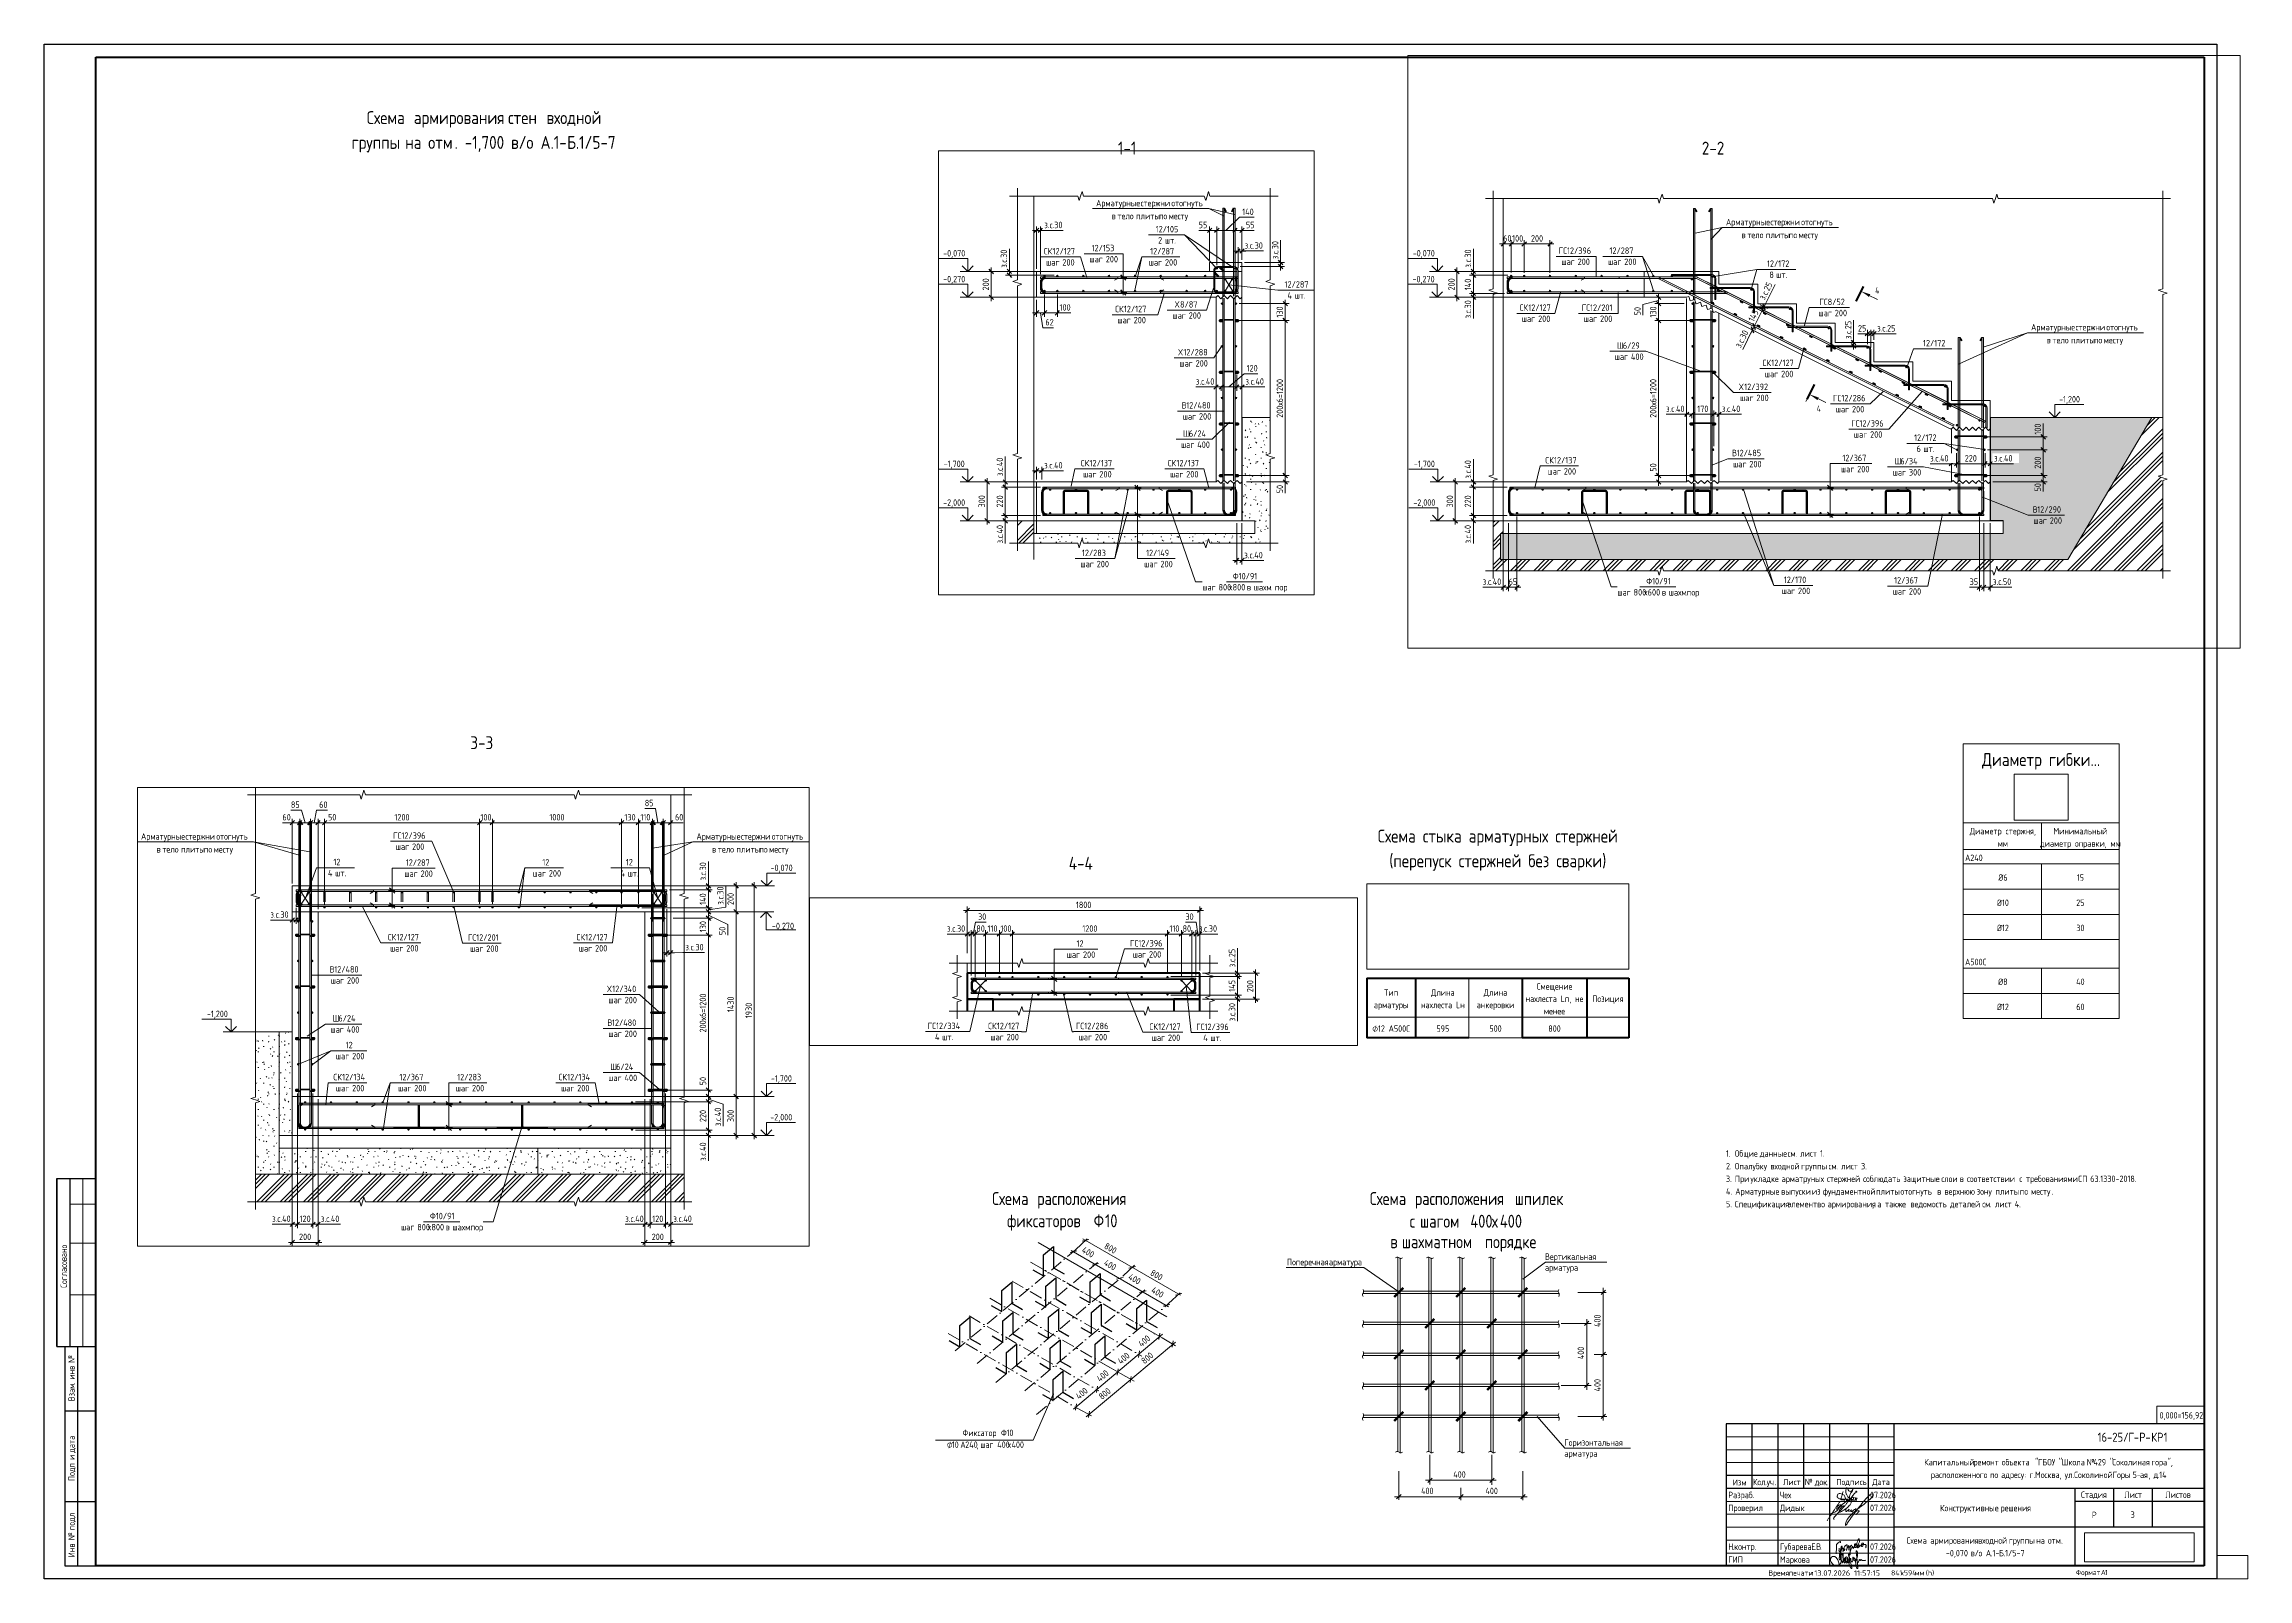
# Paper-space layout 'Layout1' of a CAD drawing. Header units: millimetres. Extents: x -841 to 12, y 0 to 594.
# The model-space entities are those that its viewports show. They can reach past a viewport. Long polylines and large blocks are cut down to what shows.
import ezdxf

# ---------------------------------------------------------------- set-up
doc = ezdxf.new("R2010")
doc.units = ezdxf.units.MM
doc.linetypes.add('02 Штрихпунктирная _5 мм_', pattern=[8, 5, -1.5, 0, -1.5])
doc.linetypes.add('04 Пунктир 10мм', pattern=[10, 0, -10])
doc.layers.add('_NPLT_SIGN', color=5, linetype='Continuous', lineweight=9, plot=False)
doc.layers.add('NPLT_SIGN', color=5, linetype='Continuous', lineweight=9, plot=False)
for name, color, linetype, lineweight in [('AA_Dim', 7, 'Continuous', 9), ('AA_Dim-20', 7, 'Continuous', 9), ('AA_Linii', 7, 'Continuous', 9), ('AA_Oformlenie', 7, 'Continuous', 9), ('AA_Razrez', 7, 'Continuous', 9), ('AA_Vinoska', 7, 'Continuous', 9), ('AA_Visotnaya otmetka', 7, 'Continuous', 9), ('AF_Element', 7, 'Continuous', 20), ('AF_Element_Грунт', 253, 'Continuous', 20), ('AF_Perekritie', 7, 'Continuous', 60), ('AF_Perekritie_Гидроизоляция', 253, 'Continuous', 20), ('AF_Perekritie_Опалубка', 253, 'Continuous', 20), ('AF_Stena_Гидроизоляция', 253, 'Continuous', 20), ('AF_Stena_Опалубка', 253, 'Continuous', 20), ('Gen_Stamp', 7, 'Continuous', 9), ('Gen_Table', 7, 'Continuous', 9), ('Gen_Text', 7, 'Continuous', 9), ('KR_Armatura', 7, 'Continuous', 20), ('KR_Armatura_Tonkie', 7, 'Continuous', 20), ('KR_Fundament', 7, 'Continuous', 20)]:
    doc.layers.add(name, color=color, linetype=linetype, lineweight=lineweight)
doc.layers.add('AA_NPLT_Vports', color=254, linetype='Continuous', plot=False)
doc.styles.add('GOST Common', font='GOST Common.ttf', dxfattribs={"width": 0.85, "height": 50})
doc.styles.add('GOST Common_1', font='GOST Common.ttf', dxfattribs={"width": 0.85, "height": 5})
doc.styles.add('GOST Common_2', font='GOST Common.ttf', dxfattribs={"width": 0.85, "height": 2.5})
doc.styles.add('GOST Common_3', font='GOST Common.ttf', dxfattribs={"width": 0.85, "height": 2.5})
doc.styles.add('ISOCPEUR', font='isocpeur.ttf', dxfattribs={"width": 0.7, "height": 50})
doc.styles.add('ISOCPEUR_1', font='isocpeur.ttf', dxfattribs={"width": 0.9, "height": 50})
doc.styles.add('ISOCPEUR_10', font='isocpeur.ttf', dxfattribs={"width": 0.85, "height": 3.5})
doc.styles.add('ISOCPEUR_11', font='isocpeur.ttf', dxfattribs={"width": 0.75, "height": 2.5})
doc.styles.add('ISOCPEUR_12', font='isocpeur.ttf', dxfattribs={"width": 0.85, "height": 5})
doc.styles.add('ISOCPEUR_13', font='isocpeur.ttf', dxfattribs={"width": 0.85, "height": 2.5})
doc.styles.add('ISOCPEUR_2', font='isocpeur.ttf', dxfattribs={"width": 0.8, "height": 50})
doc.styles.add('ISOCPEUR_3', font='isocpeur.ttf', dxfattribs={"width": 0.85, "height": 50})
doc.styles.add('ISOCPEUR_4', font='isocpeur.ttf', dxfattribs={"width": 0.85, "height": 2.5})
doc.styles.add('ISOCPEUR_5', font='isocpeur.ttf', dxfattribs={"width": 0.85, "height": 2.3})
doc.styles.add('ISOCPEUR_6', font='isocpeur.ttf', dxfattribs={"width": 0.85, "height": 2})
doc.styles.add('ISOCPEUR_7', font='isocpeur.ttf', dxfattribs={"width": 0.85, "height": 2.1})
doc.styles.add('ISOCPEUR_8', font='isocpeur.ttf', dxfattribs={"width": 0.9, "height": 2})
doc.styles.add('ISOCPEUR_9', font='isocpeur.ttf', dxfattribs={"height": 2.1})
doc.dimstyles.new('00_Точн_3_знака__прозр_', dxfattribs={"dimscale": 304.8, "dimtxt": 49.799059, "dimasz": 0.111549, "dimexe": 0.098425, "dimexo": 0.065617, "dimgap": 0.006562, "dimtad": 1, "dimdec": 3, "dimrnd": 0.001, "dimdsep": 46, "dimtxsty": 'ISOCPEUR_1', "dimblk1": 'OBLIQUE', "dimblk2": 'OBLIQUE', "dimsah": 1, "dimcen": 0.09, "dimdle": 0.098425, "dimazin": 0, "dimtfac": 1, "dimtdec": 4, "dimtix": 1, "dimtmove": 0, "dimatfit": 3, "dimfxl": 1, "dimtvp": 1, "dimtolj": 1, "dimtzin": 0, "dimlwd": 18, "dimlwe": 18, "dimarcsym": 2})
doc.dimstyles.new('00_Точн_3_знака__прозр__1', dxfattribs={"dimscale": 304.8, "dimtxt": 49.799059, "dimasz": 0.111549, "dimexe": 0.098425, "dimexo": 0.065617, "dimgap": 0.006562, "dimtad": 1, "dimdec": 3, "dimrnd": 0.001, "dimdsep": 46, "dimtxsty": 'ISOCPEUR_1', "dimblk1": 'OBLIQUE', "dimblk2": 'OBLIQUE', "dimsah": 1, "dimcen": 0.09, "dimdle": 0.098425, "dimazin": 0, "dimtfac": 1, "dimtdec": 4, "dimtix": 1, "dimtmove": 1, "dimatfit": 3, "dimfxl": 1, "dimtvp": 1, "dimtolj": 1, "dimtzin": 0, "dimlwd": 18, "dimlwe": 18, "dimarcsym": 2})
doc.dimstyles.new('05_Округл_1мм__непрозр_', dxfattribs={"dimscale": 304.8, "dimtxt": 49.799059, "dimasz": 0.111549, "dimexe": 0.098425, "dimexo": 0.065617, "dimgap": 0.006562, "dimtad": 1, "dimdec": 0, "dimdsep": 46, "dimtxsty": 'ISOCPEUR_1', "dimblk1": 'OBLIQUE', "dimblk2": 'OBLIQUE', "dimsah": 1, "dimcen": 0.09, "dimdle": 0.098425, "dimazin": 0, "dimtfac": 1, "dimtdec": 4, "dimtix": 1, "dimtmove": 1, "dimatfit": 3, "dimfxl": 1, "dimtvp": 1, "dimtfill": 1, "dimtolj": 1, "dimtzin": 0, "dimlwd": 18, "dimlwe": 18, "dimarcsym": 2})
doc.dimstyles.new('05_Округл_1мм__непрозр__1', dxfattribs={"dimscale": 304.8, "dimtxt": 49.799059, "dimasz": 0.111549, "dimexe": 0.098425, "dimexo": 0.065617, "dimgap": 0.006562, "dimtad": 1, "dimdec": 0, "dimdsep": 46, "dimtxsty": 'ISOCPEUR_1', "dimblk1": 'OBLIQUE', "dimblk2": 'OBLIQUE', "dimsah": 1, "dimcen": 0.09, "dimdle": 0.098425, "dimazin": 0, "dimtfac": 1, "dimtdec": 4, "dimtix": 1, "dimtmove": 0, "dimatfit": 3, "dimfxl": 1, "dimtvp": 1, "dimtfill": 1, "dimtolj": 1, "dimtzin": 0, "dimlwd": 18, "dimlwe": 18, "dimarcsym": 2})
doc.dimstyles.new('05_Округл_1мм__прозр_', dxfattribs={"dimscale": 304.8, "dimtxt": 49.799059, "dimasz": 0.111549, "dimexe": 0.098425, "dimexo": 0.065617, "dimgap": 0.006562, "dimtad": 1, "dimdec": 0, "dimdsep": 46, "dimtxsty": 'ISOCPEUR_1', "dimblk1": 'OBLIQUE', "dimblk2": 'OBLIQUE', "dimsah": 1, "dimcen": 0.09, "dimdle": 0.098425, "dimazin": 0, "dimtfac": 1, "dimtdec": 4, "dimtix": 1, "dimtmove": 0, "dimatfit": 3, "dimfxl": 1, "dimtvp": 1, "dimtolj": 1, "dimtzin": 0, "dimlwd": 18, "dimlwe": 18, "dimarcsym": 2})
doc.dimstyles.new('05_Округл_1мм__прозр__1', dxfattribs={"dimscale": 304.8, "dimtxt": 49.799059, "dimasz": 0.111549, "dimexe": 0.098425, "dimexo": 0.065617, "dimgap": 0.006562, "dimtad": 1, "dimdec": 0, "dimdsep": 46, "dimtxsty": 'ISOCPEUR_1', "dimblk1": 'OBLIQUE', "dimblk2": 'OBLIQUE', "dimsah": 1, "dimcen": 0.09, "dimdle": 0.098425, "dimazin": 0, "dimtfac": 1, "dimtdec": 4, "dimtix": 1, "dimtmove": 1, "dimatfit": 3, "dimfxl": 1, "dimtvp": 1, "dimtolj": 1, "dimtzin": 0, "dimlwd": 18, "dimlwe": 18, "dimarcsym": 2})
doc.dimstyles.new('05_Округл_5мм__прозр_', dxfattribs={"dimscale": 304.8, "dimtxt": 49.799059, "dimasz": 0.111549, "dimexe": 0.098425, "dimexo": 0.065617, "dimgap": 0.006562, "dimtad": 1, "dimdec": 0, "dimrnd": 5, "dimdsep": 46, "dimtxsty": 'ISOCPEUR_1', "dimblk1": 'OBLIQUE', "dimblk2": 'OBLIQUE', "dimsah": 1, "dimcen": 0.09, "dimdle": 0.098425, "dimazin": 0, "dimtfac": 1, "dimtdec": 4, "dimtix": 1, "dimtmove": 1, "dimatfit": 3, "dimfxl": 1, "dimtvp": 1, "dimtolj": 1, "dimtzin": 0, "dimlwd": 18, "dimlwe": 18, "dimarcsym": 2})
doc.dimstyles.new('05_Округл_5мм__прозр__1', dxfattribs={"dimscale": 304.8, "dimtxt": 49.799059, "dimasz": 0.111549, "dimexe": 0.098425, "dimexo": 0.065617, "dimgap": 0.006562, "dimtad": 1, "dimdec": 0, "dimrnd": 5, "dimdsep": 46, "dimtxsty": 'ISOCPEUR_1', "dimblk1": 'OBLIQUE', "dimblk2": 'OBLIQUE', "dimsah": 1, "dimcen": 0.09, "dimdle": 0.098425, "dimazin": 0, "dimtfac": 1, "dimtdec": 4, "dimtix": 1, "dimtmove": 0, "dimatfit": 3, "dimfxl": 1, "dimtvp": 1, "dimtolj": 1, "dimtzin": 0, "dimlwd": 18, "dimlwe": 18, "dimarcsym": 2})
doc.dimstyles.new('10_Раскладка_арматуры_с_засечками', dxfattribs={"dimscale": 304.8, "dimtxt": 0.18, "dimasz": 0.131234, "dimexe": 0.065617, "dimexo": 0, "dimgap": 0, "dimtad": 1, "dimdec": 3, "dimrnd": 0.001, "dimdsep": 46, "dimtxsty": 'ISOCPEUR_2', "dimblk1": 'OBLIQUE', "dimblk2": 'OBLIQUE', "dimsah": 1, "dimcen": 0.09, "dimdle": 0.065617, "dimazin": 0, "dimtfac": 1, "dimtdec": 4, "dimtix": 1, "dimtmove": 0, "dimatfit": 3, "dimfxl": 1, "dimtvp": 1, "dimtolj": 1, "dimtzin": 0, "dimlwd": 18, "dimlwe": 18, "dimarcsym": 2})
picture_1 = doc.add_image_def('image1.jpg', size_in_pixel=(1429, 378))
picture_2 = doc.add_image_def('image2.png', size_in_pixel=(149, 127))
picture_3 = doc.add_image_def('image3.png', size_in_pixel=(843, 274))
pattern_1 = [(0, (22873.17, -1067.63), (162.56, 40.64), [6.706, -115.214, 6.706, -115.214, -650.24]), (0, (22873.17, -1067.63), (162.56, 40.64), [-243.84, 6.706, -237.134, 6.706, -115.214, -284.48]), (0, (22873.17, -1067.63), (162.56, 40.64), [-609.6, 6.706, -74.574, 6.706, -196.494]), (120, (22934.13, -1047.31), (-116.4753, 120.4611), [6.706, -115.214, 6.706, -765.454]), (120, (22934.13, -1047.31), (-116.4753, 120.4611), [-128.626, -115.214, 6.706, -237.134, -406.4]), (120, (22934.13, -1047.31), (-116.4753, 120.4611), [-487.68, 6.706, -115.214, 6.706, -277.774]), (120, (22934.13, -1047.31), (-116.4753, 120.4611), [-616.306, -74.574, 6.706, -196.494]), (240, (22954.45, -966.03), (-46.0847, -161.1011), [6.706, -115.214, 6.706, -765.454]), (240, (22954.45, -966.03), (-46.0847, -161.1011), [-128.626, -115.214, 6.706, -237.134, -406.4]), (240, (22954.45, -966.03), (-46.0847, -161.1011), [-487.68, 6.706, -115.214, 6.706, -277.774]), (240, (22954.45, -966.03), (-46.0847, -161.1011), [-616.306, -74.574, 6.706, -196.494])]
pattern_2 = [(0, (-40349.91, -175), (162.56, 40.64), [6.706, -115.214, 6.706, -115.214, -650.24]), (0, (-40349.91, -175), (162.56, 40.64), [-243.84, 6.706, -237.134, 6.706, -115.214, -284.48]), (0, (-40349.91, -175), (162.56, 40.64), [-609.6, 6.706, -74.574, 6.706, -196.494]), (120, (-40288.95, -154.68), (-116.47527, 120.46109), [6.706, -115.214, 6.706, -115.214, -650.24]), (120, (-40288.95, -154.68), (-116.47527, 120.46109), [-243.84, 6.706, -237.134, 6.706, -115.214, -284.48]), (120, (-40288.95, -154.68), (-116.47527, 120.46109), [-609.6, 6.706, -74.574, 6.706, -196.494]), (240, (-40268.63, -73.4), (-46.08473, -161.10109), [6.706, -115.214, 6.706, -115.214, -650.24]), (240, (-40268.63, -73.4), (-46.08473, -161.10109), [-243.84, 6.706, -237.134, 6.706, -115.214, -284.48]), (240, (-40268.63, -73.4), (-46.08473, -161.10109), [-609.6, 6.706, -74.574, 6.706, -196.494])]

psp = doc.layouts.get("Layout1")

# ---------------------------------------------------------------- texts
at = {"layer": 'AA_Vinoska', "attachment_point": 1}
for s, insert, char_height, width, style in [('Схема', (-474.05, 149.69), 5, 19.3527, 'GOST Common_1'), ('\\fGOST Common|b0|i0|c204|p34|;\\W.85; ', (-458.08, 149.69), 5, 1.7717, 'GOST Common_1'), ('расположения', (-456.62, 149.69), 5, 45.111, 'GOST Common_1'), ('Схема', (-327.87, 149.69), 5, 19.3527, 'GOST Common_1'), ('\\fGOST Common|b0|i0|c204|p34|;\\W.85; ', (-311.9, 149.69), 5, 1.7717, 'GOST Common_1'), ('расположения', (-310.44, 149.69), 5, 45.111, 'GOST Common_1'), ('\\fGOST Common|b0|i0|c204|p34|;\\W.85; ', (-273.22, 149.69), 5, 1.7717, 'GOST Common_1'), ('шпилек', (-271.76, 149.69), 5, 23.1688, 'GOST Common_1'), ('фиксаторов', (-468.31, 141.09), 5, 38.9099, 'GOST Common_1'), ('\\fGOST Common|b0|i0|c204|p34|;\\W.85; ', (-436.21, 141.09), 5, 1.7717, 'GOST Common_1'), ('\\fGOST Common|b0|i0|c204|p34|;\\W.85;Ф', (-434.75, 141.09), 5, 5.3152, 'GOST Common_1'), ('10', (-430.36, 141.09), 5, 6.3373, 'GOST Common_1'), ('\\fGOST Common|b0|i0|c204|p34|;\\W.85;с', (-312.46, 140.94), 5, 3.1346, 'GOST Common_1'), ('\\fGOST Common|b0|i0|c204|p34|;\\W.85; ', (-309.88, 140.94), 5, 1.7717, 'GOST Common_1'), ('шагом', (-308.42, 140.94), 5, 20.443, 'GOST Common_1'), (' 400', (-291.55, 140.94), 5, 13.288, 'GOST Common_1'), ('\\fGOST Common|b0|i0|c204|p34|;\\W.85;х', (-280.59, 140.94), 5, 3.6797, 'GOST Common_1'), ('400', (-277.55, 140.94), 5, 11.5162, 'GOST Common_1'), ('Поперечная', (-359.95, 123.88), 2.5, 18.8076, 'GOST Common_2'), ('\\fGOST Common|b0|i0|c204|p34|;\\W.85; ', (-344.43, 123.88), 2.5, 0.8859, 'GOST Common_2'), ('арматура', (-343.7, 123.88), 2.5, 16.0137, 'GOST Common_2'), ('арматура', (-260.07, 121.73), 2.5, 16.0137, 'GOST Common_2'), ('Вертикальная', (-260.07, 125.97), 2.5, 23.2369, 'GOST Common_2'), ('\\fGOST Common|b0|i0|c254|p34|;\\W.85;⌀', (-491.59, 53.2), 2.5, 2.3169, 'GOST Common_3'), ('10 ', (-489.68, 53.2), 2.5, 4.0205, 'GOST Common_2'), ('\\fGOST Common|b0|i0|c204|p34|;\\W.85;А', (-486.36, 53.2), 2.5, 2.3169, 'GOST Common_2'), ('240', (-484.45, 53.2), 2.5, 5.724, 'GOST Common_2'), ('шаг', (-478.62, 53.2), 2.5, 6.2011, 'GOST Common_2'), (' 400', (-473.51, 53.2), 2.5, 6.6099, 'GOST Common_2'), ('\\fGOST Common|b0|i0|c204|p34|;\\W.85;Ф', (-470.63, 57.78), 2.5, 2.5895, 'GOST Common_2'), ('10', (-468.49, 57.78), 2.5, 3.1346, 'GOST Common_2'), ('\\fGOST Common|b0|i0|c204|p34|;\\W.85;х', (-468.05, 53.2), 2.5, 1.8399, 'GOST Common_2'), ('400', (-466.53, 53.2), 2.5, 5.724, 'GOST Common_2'), ('Горизонтальная', (-252.58, 54.02), 2.5, 26.5078, 'GOST Common_2'), (', ', (-480.08, 53.2), 2.5, 1.7717, 'GOST Common_2'), ('арматура', (-252.58, 49.79), 2.5, 16.0137, 'GOST Common_2'), ('400', (-308.03, 35.31), 2.5, 5.724, 'GOST Common_2'), ('400', (-295.56, 41.7), 2.5, 5.724, 'GOST Common_2'), ('400', (-283.1, 35.31), 2.5, 5.724, 'GOST Common_2'), ('Разраб', (-189.15, 33.74), 2.5, 11.5162, 'ISOCPEUR_4'), ('Проверил', (-189.15, 28.74), 2.5, 14.9234, 'ISOCPEUR_4'), ('\\fISOCPEUR|b0|i0|c204|p34|;\\W.85;.', (-179.65, 33.74), 2.5, 0.7496, 'ISOCPEUR_4'), ('Дидык', (-169.15, 28.74), 2.5, 9.8808, 'ISOCPEUR_4'), ('Чех', (-169.15, 33.74), 2.5, 5.724, 'ISOCPEUR_4'), ('07.2026', (-134.26, 33.74), 2.5, 10.4019, 'ISOCPEUR_11'), ('07.2026', (-134.26, 28.74), 2.5, 10.4019, 'ISOCPEUR_11'), ('\\fISOCPEUR|b0|i0|c204|p34|;\\W.85;Н', (-189.15, 13.74), 2.5, 2.0443, 'ISOCPEUR_4'), ('ГИП', (-189.15, 8.74), 2.5, 5.9285, 'ISOCPEUR_4'), ('\\fISOCPEUR|b0|i0|c204|p34|;\\W.85;.', (-187.47, 13.74), 2.5, 0.7496, 'ISOCPEUR_4'), ('контр', (-186.85, 13.74), 2.5, 9.6764, 'ISOCPEUR_4'), ('\\fISOCPEUR|b0|i0|c204|p34|;\\W.85;.', (-178.86, 13.74), 2.5, 0.7496, 'ISOCPEUR_4'), ('Губарева', (-169.15, 13.74), 2.5, 13.3481, 'ISOCPEUR_11'), ('Маркова', (-169.15, 8.74), 2.5, 13.765, 'ISOCPEUR_4'), ('\\fISOCPEUR|b0|i0|c204|p34|;\\W.75; ', (-158.14, 13.74), 2.5, 1.3829, 'ISOCPEUR_11'), ('\\fISOCPEUR|b0|i0|c204|p34|;\\W.75;Е', (-157, 13.74), 2.5, 1.6234, 'ISOCPEUR_11'), ('\\fISOCPEUR|b0|i0|c204|p34|;\\W.75;.', (-155.66, 13.74), 2.5, 0.6614, 'ISOCPEUR_11'), ('\\fISOCPEUR|b0|i0|c204|p34|;\\W.75;В', (-155.11, 13.74), 2.5, 1.8038, 'ISOCPEUR_11'), ('\\fISOCPEUR|b0|i0|c204|p34|;\\W.75;.', (-153.62, 13.74), 2.5, 0.6614, 'ISOCPEUR_11'), ('07.2026', (-134.26, 13.74), 2.5, 10.4019, 'ISOCPEUR_11'), ('07.2026', (-134.26, 8.74), 2.5, 10.4019, 'ISOCPEUR_11')]:
    psp.add_mtext(s, dxfattribs=dict(at, insert=insert, char_height=char_height, width=width, style=style))
at = {"layer": 'AA_Vinoska', "char_height": 2.5, "attachment_point": 1, "style": 'GOST Common_2'}
for s, insert, width, rotation in [('400', (-438.37, 128.73), 5.724, 330.0085), ('800', (-429.69, 130.25), 5.5196, 330.0085), ('400', (-429.84, 123.8), 5.724, 330.0085), ('800', (-411.87, 119.87), 5.5196, 330.0085), ('400', (-420.37, 118.33), 5.724, 330.0085), ('400', (-411.47, 113.19), 5.724, 330.0085), ('400', (-417.82, 91.52), 5.724, 40), ('400', (-241.05, 97.51), 5.724, 90), ('400', (-425.8, 84.81), 5.724, 40), ('800', (-416.68, 84.9), 5.5196, 40), ('400', (-247.44, 85.05), 5.724, 90), ('400', (-433.91, 78.01), 5.724, 40), ('400', (-442.02, 71.21), 5.724, 40), ('800', (-433.12, 71.11), 5.5196, 40), ('400', (-241.05, 72.58), 5.724, 90)]:
    psp.add_mtext(s, dxfattribs=dict(at, insert=insert, width=width, rotation=rotation))
at = {"layer": 'Gen_Stamp', "attachment_point": 1}
for s, insert, char_height, width, style in [('0,000=156,92', (-22.2, 64.57), 2.5, 19.6253, 'ISOCPEUR_4'), ('16-25/', (-46.18, 56.59), 3.5, 14.4464, 'ISOCPEUR_10'), ('\\fISOCPEUR|b0|i0|c204|p34|;\\W.85;Г', (-34.26, 56.59), 3.5, 2.5213, 'ISOCPEUR_10'), ('\\fISOCPEUR|b0|i0|c204|p34|;\\W.85;-', (-32.18, 56.59), 3.5, 2.5213, 'ISOCPEUR_10'), ('\\fISOCPEUR|b0|i0|c204|p34|;\\W.85;Р', (-30.1, 56.59), 3.5, 2.9302, 'ISOCPEUR_10'), ('\\fISOCPEUR|b0|i0|c204|p34|;\\W.85;-', (-27.68, 56.59), 3.5, 2.5213, 'ISOCPEUR_10'), ('КР', (-25.45, 56.59), 3.5, 5.8603, 'ISOCPEUR_10'), ('\\fISOCPEUR|b0|i0|c204|p34|;\\W.85;1', (-20.62, 56.59), 3.5, 1.8399, 'ISOCPEUR_10'), ('Капитальный', (-113.31, 46.43), 2.5, 21.5333, 'ISOCPEUR_4'), ('\\fISOCPEUR|b0|i0|c204|p34|;\\W.85; ', (-95.54, 46.43), 2.5, 1.5673, 'ISOCPEUR_4'), ('ремонт', (-94.25, 46.43), 2.5, 11.7207, 'ISOCPEUR_4'), ('\\fISOCPEUR|b0|i0|c204|p34|;\\W.85; ', (-84.57, 46.43), 2.5, 1.5673, 'ISOCPEUR_4'), ('объекта', (-83.28, 46.43), 2.5, 13.9013, 'ISOCPEUR_4'), (' "', (-71.81, 46.43), 2.5, 3.1346, 'ISOCPEUR_4'), ('ГБОУ', (-69.23, 46.43), 2.5, 7.9728, 'ISOCPEUR_4'), (' "', (-62.65, 46.43), 2.5, 3.1346, 'ISOCPEUR_4'), ('Школа', (-60.06, 46.43), 2.5, 10.1534, 'ISOCPEUR_4'), ('\\fISOCPEUR|b0|i0|c204|p34|;\\W.85; ', (-51.68, 46.43), 2.5, 1.5673, 'ISOCPEUR_4'), ('\\fISOCPEUR|b0|i0|c204|p34|;\\W.85;№', (-50.39, 46.43), 2.5, 3.1346, 'ISOCPEUR_4'), ('429 "', (-47.8, 46.43), 2.5, 8.8586, 'ISOCPEUR_4'), ('Соколиная', (-40.5, 46.43), 2.5, 16.7633, 'ISOCPEUR_4'), ('\\fISOCPEUR|b0|i0|c204|p34|;\\W.85; ', (-26.66, 46.43), 2.5, 1.5673, 'ISOCPEUR_4'), ('гора', (-25.37, 46.43), 2.5, 7.5639, 'ISOCPEUR_4'), ('",', (-19.13, 46.43), 2.5, 2.4532, 'ISOCPEUR_4'), ('расположенного', (-110.72, 41.53), 2.5, 26.1671, 'ISOCPEUR_4'), ('\\fISOCPEUR|b0|i0|c204|p34|;\\W.85; ', (-89.13, 41.53), 2.5, 1.5673, 'ISOCPEUR_4'), ('по', (-87.84, 41.53), 2.5, 3.6797, 'ISOCPEUR_4'), ('\\fISOCPEUR|b0|i0|c204|p34|;\\W.85; ', (-84.8, 41.53), 2.5, 1.5673, 'ISOCPEUR_4'), ('адресу', (-83.51, 41.53), 2.5, 10.9711, 'ISOCPEUR_4'), (': ', (-74.45, 41.53), 2.5, 2.3169, 'ISOCPEUR_4'), ('\\fISOCPEUR|b0|i0|c204|p34|;\\W.85;г', (-72.54, 41.53), 2.5, 1.8399, 'ISOCPEUR_4'), ('\\fISOCPEUR|b0|i0|c204|p34|;\\W.85;.', (-71.02, 41.53), 2.5, 0.7496, 'ISOCPEUR_4'), ('Москва', (-70.41, 41.53), 2.5, 11.4481, 'ISOCPEUR_4'), (', ', (-60.96, 41.53), 2.5, 2.4532, 'ISOCPEUR_4'), ('ул', (-58.94, 41.53), 2.5, 3.6797, 'ISOCPEUR_4'), ('\\fISOCPEUR|b0|i0|c204|p34|;\\W.85;.', (-55.9, 41.53), 2.5, 0.7496, 'ISOCPEUR_4'), ('Соколиной', (-55.28, 41.53), 2.5, 16.5589, 'ISOCPEUR_4'), ('\\fISOCPEUR|b0|i0|c204|p34|;\\W.85; ', (-41.62, 41.53), 2.5, 1.5673, 'ISOCPEUR_4'), ('Горы', (-40.33, 41.53), 2.5, 7.5639, 'ISOCPEUR_4'), (' 5-', (-34.09, 41.53), 2.5, 5.247, 'ISOCPEUR_4'), ('ая', (-29.76, 41.53), 2.5, 3.8842, 'ISOCPEUR_4'), (', ', (-26.55, 41.53), 2.5, 2.4532, 'ISOCPEUR_4'), ('\\fISOCPEUR|b0|i0|c204|p34|;\\W.85;д', (-24.53, 41.53), 2.5, 1.8399, 'ISOCPEUR_4'), ('.14', (-23.01, 41.53), 2.5, 4.0886, 'ISOCPEUR_4'), ('Конструктивные', (-107.15, 28.68), 2.5, 26.8485, 'ISOCPEUR_4'), ('\\fISOCPEUR|b0|i0|c204|p34|;\\W.85; ', (-85, 28.68), 2.5, 1.5673, 'ISOCPEUR_4'), ('решения', (-83.71, 28.68), 2.5, 13.3561, 'ISOCPEUR_4'), ('\\fISOCPEUR|b0|i0|c204|p34|;\\W.85;3', (-33.39, 26.12), 2.5, 1.8399, 'ISOCPEUR_4'), ('Схема', (-120.14, 16.13), 2.5, 9.6082, 'ISOCPEUR_4'), ('\\fISOCPEUR|b0|i0|c204|p34|;\\W.85; ', (-112.21, 16.13), 2.5, 1.5673, 'ISOCPEUR_4'), ('армирования', (-110.92, 16.13), 2.5, 20.8519, 'ISOCPEUR_4'), ('-0,070 ', (-104.91, 11.24), 2.5, 11.6525, 'ISOCPEUR_4'), ('\\fISOCPEUR|b0|i0|c204|p34|;\\W.85;в', (-95.29, 11.24), 2.5, 1.8399, 'ISOCPEUR_4'), ('\\fISOCPEUR|b0|i0|c204|p34|;\\W.85; ', (-93.72, 16.13), 2.5, 1.5673, 'ISOCPEUR_4'), ('\\fISOCPEUR|b0|i0|c204|p34|;\\W.85;/', (-93.77, 11.24), 2.5, 1.8399, 'ISOCPEUR_4'), ('входной', (-92.42, 16.13), 2.5, 12.8791, 'ISOCPEUR_4'), ('\\fISOCPEUR|b0|i0|c204|p34|;\\W.85;о', (-92.26, 11.24), 2.5, 1.8399, 'ISOCPEUR_4'), ('\\fISOCPEUR|b0|i0|c204|p34|;\\W.85; ', (-90.74, 11.24), 2.5, 1.5673, 'ISOCPEUR_4'), ('\\fISOCPEUR|b0|i0|c204|p34|;\\W.85;А', (-89.44, 11.24), 2.5, 2.3169, 'ISOCPEUR_4'), ('.1-', (-87.53, 11.24), 2.5, 3.8842, 'ISOCPEUR_4'), ('\\fISOCPEUR|b0|i0|c204|p34|;\\W.85;Б', (-84.33, 11.24), 2.5, 2.0443, 'ISOCPEUR_4'), ('.1/5-7', (-82.64, 11.24), 2.5, 9.4038, 'ISOCPEUR_4'), ('\\fISOCPEUR|b0|i0|c204|p34|;\\W.85; ', (-81.8, 16.13), 2.5, 1.5673, 'ISOCPEUR_4'), ('группы', (-80.5, 16.13), 2.5, 11.2437, 'ISOCPEUR_4'), ('\\fISOCPEUR|b0|i0|c204|p34|;\\W.85; ', (-71.23, 16.13), 2.5, 1.5673, 'ISOCPEUR_4'), ('на', (-69.93, 16.13), 2.5, 3.8842, 'ISOCPEUR_4'), ('\\fISOCPEUR|b0|i0|c204|p34|;\\W.85; ', (-66.73, 16.13), 2.5, 1.5673, 'ISOCPEUR_4'), ('отм', (-65.44, 16.13), 2.5, 6.2011, 'ISOCPEUR_4'), ('\\fISOCPEUR|b0|i0|c204|p34|;\\W.85;.', (-60.32, 16.13), 2.5, 0.7496, 'ISOCPEUR_4')]:
    psp.add_mtext(s, dxfattribs=dict(at, insert=insert, char_height=char_height, width=width, style=style))
at = {"layer": 'Gen_Stamp', "insert": (-155.83, 3.3), "char_height": 2.1, "width": 27.1063, "attachment_point": 1, "line_spacing_factor": 1.149209, "style": 'ISOCPEUR_9'}
psp.add_mtext('13.07.2026 11:57:15', dxfattribs=at)
at = {"layer": 'Gen_Table', "line_spacing_factor": 1.149209}
for s, insert, char_height, width, attachment_point, style in [('Диаметр гибки...', (-68.04, 319.59), 5, 52.7636, 2, 'ISOCPEUR_12'), ('Схема стыка арматурных стержней\\P(перепуск стержней без сварки)', (-278.34, 290), 5, 114.4905, 2, 'ISOCPEUR_12'), ('Диаметр cтержня,\\Pмм', (-82.84, 290.66), 2.5, 29.2799, 2, 'ISOCPEUR_4'), ('Минимальный\\Pдиаметр оправки, мм', (-52.84, 290.66), 2.5, 33.7615, 2, 'ISOCPEUR_4'), ('А240', (-97.48, 280.33), 2.5, 7.798, 1, 'ISOCPEUR_4'), ('Ø6', (-82.84, 272.69), 2.5, 4.2725, 2, 'ISOCPEUR_4'), ('15', (-52.84, 272.69), 2.5, 3.0176, 2, 'ISOCPEUR_4'), ('Ø10', (-82.84, 262.94), 2.5, 5.5273, 2, 'ISOCPEUR_4'), ('25', (-52.84, 262.94), 2.5, 3.5255, 2, 'ISOCPEUR_4'), ('Ø12', (-82.84, 253.19), 2.5, 5.5273, 2, 'ISOCPEUR_4'), ('30', (-52.84, 253.19), 2.5, 3.5255, 2, 'ISOCPEUR_4'), ('А500С', (-97.48, 240.01), 2.5, 9.3218, 1, 'ISOCPEUR_4'), ('Смещение\\Pнахлеста Lп, не\\Pменее', (-256.39, 230.57), 2.5, 25.7245, 2, 'ISOCPEUR_4'), ('Ø8', (-82.84, 232.37), 2.5, 4.2725, 2, 'ISOCPEUR_4'), ('40', (-52.84, 232.37), 2.5, 3.7646, 2, 'ISOCPEUR_4'), ('Тип\\Pарматуры', (-319.6, 228.17), 2.5, 15.5662, 2, 'ISOCPEUR_4'), ('Длина\\Pнахлеста Lн', (-299.6, 228.17), 2.5, 19.8386, 2, 'ISOCPEUR_4'), ('Длина\\Pанкеровки', (-279.22, 228.17), 2.5, 16.104, 2, 'ISOCPEUR_4'), ('Позиция', (-235.73, 225.78), 2.5, 12.6979, 2, 'ISOCPEUR_4'), ('Ø12', (-82.84, 222.62), 2.5, 5.5273, 2, 'ISOCPEUR_4'), ('60', (-52.84, 222.62), 2.5, 3.5255, 2, 'ISOCPEUR_4'), ('⌀12 А500С', (-319.6, 214.23), 2.5, 16.104, 2, 'ISOCPEUR_13'), ('595', (-299.6, 214.23), 2.5, 5.2883, 2, 'ISOCPEUR_4'), ('500', (-279.22, 214.23), 2.5, 5.2883, 2, 'ISOCPEUR_4'), ('800', (-256.39, 214.23), 2.5, 5.2883, 2, 'ISOCPEUR_4')]:
    psp.add_mtext(s, dxfattribs=dict(at, insert=insert, char_height=char_height, width=width, attachment_point=attachment_point, style=style))
at = {"layer": 'Gen_Text', "attachment_point": 1}
for s, insert, char_height, width, style in [('Схема', (-716.11, 568.03), 5, 19.012, 'ISOCPEUR_12'), ('\\fISOCPEUR|b0|i0|c204|p34|;\\W.85; ', (-700.42, 568.03), 5, 3.0665, 'ISOCPEUR_12'), ('армирования', (-697.89, 568.03), 5, 41.1586, 'ISOCPEUR_12'), ('\\fISOCPEUR|b0|i0|c204|p34|;\\W.85; ', (-663.93, 568.03), 5, 3.0665, 'ISOCPEUR_12'), ('стен', (-661.4, 568.03), 5, 14.9234, 'ISOCPEUR_12'), ('\\fISOCPEUR|b0|i0|c204|p34|;\\W.85; ', (-649.09, 568.03), 5, 3.0665, 'ISOCPEUR_12'), ('входной', (-646.56, 568.03), 5, 25.2812, 'ISOCPEUR_12'), ('группы', (-722.01, 558.44), 5, 22.1466, 'ISOCPEUR_12'), ('\\fISOCPEUR|b0|i0|c204|p34|;\\W.85; ', (-703.74, 558.44), 5, 3.0665, 'ISOCPEUR_12'), ('на', (-701.21, 558.44), 5, 7.7002, 'ISOCPEUR_12'), ('\\fISOCPEUR|b0|i0|c204|p34|;\\W.85; ', (-694.86, 558.44), 5, 3.0665, 'ISOCPEUR_12'), ('отм', (-692.33, 558.44), 5, 12.334, 'ISOCPEUR_12'), ('. -1,700 ', (-682.15, 558.44), 5, 26.5078, 'ISOCPEUR_12'), ('\\fISOCPEUR|b0|i0|c204|p34|;\\W.85;в', (-660.28, 558.44), 5, 3.6116, 'ISOCPEUR_12'), ('\\fISOCPEUR|b0|i0|c204|p34|;\\W.85;/', (-657.3, 558.44), 5, 3.6116, 'ISOCPEUR_12'), ('\\fISOCPEUR|b0|i0|c204|p34|;\\W.85;о', (-654.32, 558.44), 5, 3.6116, 'ISOCPEUR_12'), ('\\fISOCPEUR|b0|i0|c204|p34|;\\W.85; ', (-651.34, 558.44), 5, 3.0665, 'ISOCPEUR_12'), ('\\fISOCPEUR|b0|i0|c204|p34|;\\W.85;А', (-648.81, 558.44), 5, 4.6338, 'ISOCPEUR_12'), ('.1-', (-644.99, 558.44), 5, 7.7684, 'ISOCPEUR_12'), ('\\fISOCPEUR|b0|i0|c204|p34|;\\W.85;Б', (-638.58, 558.44), 5, 4.0886, 'ISOCPEUR_12'), ('.1/5-7', (-635.2, 558.44), 5, 18.6032, 'ISOCPEUR_12'), ('1-1', (-425.38, 556.23), 5, 8.7905, 'ISOCPEUR_12'), ('2-2', (-199.36, 556.23), 5, 10.8348, 'ISOCPEUR_12'), ('3-3', (-676.03, 326.12), 5, 10.8348, 'ISOCPEUR_12'), ('4-4', (-444.39, 279.45), 5, 11.7888, 'ISOCPEUR_12'), ('1.', (-190.02, 165.89), 2.5, 4.1569, 'ISOCPEUR_4'), ('Общие', (-186.59, 165.89), 2.5, 10.1534, 'ISOCPEUR_4'), ('\\fISOCPEUR|b0|i0|c204|p34|;\\W.85; ', (-178.21, 165.89), 2.5, 1.5673, 'ISOCPEUR_4'), ('данные', (-176.92, 165.89), 2.5, 11.4481, 'ISOCPEUR_4'), ('\\fISOCPEUR|b0|i0|c204|p34|;\\W.85; ', (-167.47, 165.89), 2.5, 1.5673, 'ISOCPEUR_4'), ('см', (-166.18, 165.89), 2.5, 3.6116, 'ISOCPEUR_4'), ('. ', (-163.2, 165.89), 2.5, 2.3169, 'ISOCPEUR_4'), ('лист', (-161.28, 165.89), 2.5, 7.5639, 'ISOCPEUR_4'), (' 1.', (-155.04, 165.89), 2.5, 3.6116, 'ISOCPEUR_4'), ('2.', (-190.02, 160.99), 2.5, 4.1569, 'ISOCPEUR_4'), ('3.', (-190.02, 156.1), 2.5, 4.1569, 'ISOCPEUR_4'), ('Опалубку', (-186.59, 160.99), 2.5, 15.1278, 'ISOCPEUR_4'), ('При', (-186.59, 156.1), 2.5, 5.724, 'ISOCPEUR_4'), ('\\fISOCPEUR|b0|i0|c204|p34|;\\W.85; ', (-181.86, 156.1), 2.5, 1.5673, 'ISOCPEUR_4'), ('укладке', (-180.57, 156.1), 2.5, 13.0835, 'ISOCPEUR_4'), ('\\fISOCPEUR|b0|i0|c204|p34|;\\W.85; ', (-174.1, 160.99), 2.5, 1.5673, 'ISOCPEUR_4'), ('входной', (-172.81, 160.99), 2.5, 12.8791, 'ISOCPEUR_4'), ('\\fISOCPEUR|b0|i0|c204|p34|;\\W.85; ', (-169.77, 156.1), 2.5, 1.5673, 'ISOCPEUR_4'), ('арматруных', (-168.48, 156.1), 2.5, 19.6935, 'ISOCPEUR_4'), ('\\fISOCPEUR|b0|i0|c204|p34|;\\W.85; ', (-162.18, 160.99), 2.5, 1.5673, 'ISOCPEUR_4'), ('группы', (-160.89, 160.99), 2.5, 11.2437, 'ISOCPEUR_4'), ('\\fISOCPEUR|b0|i0|c204|p34|;\\W.85; ', (-152.23, 156.1), 2.5, 1.5673, 'ISOCPEUR_4'), ('\\fISOCPEUR|b0|i0|c204|p34|;\\W.85; ', (-151.61, 160.99), 2.5, 1.5673, 'ISOCPEUR_4'), ('стержней', (-150.94, 156.1), 2.5, 15.4004, 'ISOCPEUR_4'), ('см', (-150.32, 160.99), 2.5, 3.6116, 'ISOCPEUR_4'), ('. ', (-147.34, 160.99), 2.5, 2.3169, 'ISOCPEUR_4'), ('лист', (-145.43, 160.99), 2.5, 7.5639, 'ISOCPEUR_4'), ('\\fISOCPEUR|b0|i0|c204|p34|;\\W.85; ', (-138.23, 156.1), 2.5, 1.5673, 'ISOCPEUR_4'), (' 3.', (-139.19, 160.99), 2.5, 4.1567, 'ISOCPEUR_4'), ('соблюдать', (-136.94, 156.1), 2.5, 17.3084, 'ISOCPEUR_4'), ('\\fISOCPEUR|b0|i0|c204|p34|;\\W.85; ', (-122.66, 156.1), 2.5, 1.5673, 'ISOCPEUR_4'), ('защитные', (-121.37, 156.1), 2.5, 16.2181, 'ISOCPEUR_4'), ('\\fISOCPEUR|b0|i0|c204|p34|;\\W.85; ', (-107.98, 156.1), 2.5, 1.5673, 'ISOCPEUR_4'), ('слои', (-106.69, 156.1), 2.5, 7.0869, 'ISOCPEUR_4'), ('\\fISOCPEUR|b0|i0|c204|p34|;\\W.85; ', (-100.84, 156.1), 2.5, 1.5673, 'ISOCPEUR_4'), ('\\fISOCPEUR|b0|i0|c204|p34|;\\W.85;в', (-99.55, 156.1), 2.5, 1.8399, 'ISOCPEUR_4'), ('\\fISOCPEUR|b0|i0|c204|p34|;\\W.85; ', (-98.03, 156.1), 2.5, 1.5673, 'ISOCPEUR_4'), ('соответствии', (-96.74, 156.1), 2.5, 22.9643, 'ISOCPEUR_4'), ('\\fISOCPEUR|b0|i0|c204|p34|;\\W.85; ', (-77.79, 156.1), 2.5, 1.5673, 'ISOCPEUR_4'), ('\\fISOCPEUR|b0|i0|c204|p34|;\\W.85;с', (-76.5, 156.1), 2.5, 1.5673, 'ISOCPEUR_4'), ('\\fISOCPEUR|b0|i0|c204|p34|;\\W.85; ', (-75.21, 156.1), 2.5, 1.5673, 'ISOCPEUR_4'), ('требованиями', (-73.91, 156.1), 2.5, 22.9643, 'ISOCPEUR_4'), ('\\fISOCPEUR|b0|i0|c204|p34|;\\W.85; ', (-54.97, 156.1), 2.5, 1.5673, 'ISOCPEUR_4'), ('СП', (-53.67, 156.1), 2.5, 3.8842, 'ISOCPEUR_4'), (' 63.1330-2018.', (-50.47, 156.1), 2.5, 22.2148, 'ISOCPEUR_4'), ('4.', (-190.02, 151.21), 2.5, 4.3603, 'ISOCPEUR_4'), ('5.', (-190.02, 146.31), 2.5, 4.1569, 'ISOCPEUR_4'), ('Спецификация', (-186.59, 146.31), 2.5, 23.1688, 'ISOCPEUR_4'), ('Арматурные', (-186.42, 151.21), 2.5, 19.966, 'ISOCPEUR_4'), ('\\fISOCPEUR|b0|i0|c204|p34|;\\W.85; ', (-169.94, 151.21), 2.5, 1.5673, 'ISOCPEUR_4'), ('выпуски', (-168.65, 151.21), 2.5, 12.811, 'ISOCPEUR_4'), ('\\fISOCPEUR|b0|i0|c204|p34|;\\W.85; ', (-167.47, 146.31), 2.5, 1.5673, 'ISOCPEUR_4'), ('элементво', (-166.18, 146.31), 2.5, 17.2403, 'ISOCPEUR_4'), ('\\fISOCPEUR|b0|i0|c204|p34|;\\W.85; ', (-158.08, 151.21), 2.5, 1.5673, 'ISOCPEUR_4'), ('из', (-156.79, 151.21), 2.5, 3.5435, 'ISOCPEUR_4'), ('\\fISOCPEUR|b0|i0|c204|p34|;\\W.85; ', (-153.86, 151.21), 2.5, 1.5673, 'ISOCPEUR_4'), ('фундаментной', (-152.57, 151.21), 2.5, 23.4413, 'ISOCPEUR_4'), ('\\fISOCPEUR|b0|i0|c204|p34|;\\W.85; ', (-151.95, 146.31), 2.5, 1.5673, 'ISOCPEUR_4'), ('армирования', (-150.66, 146.31), 2.5, 20.8519, 'ISOCPEUR_4'), ('\\fISOCPEUR|b0|i0|c204|p34|;\\W.85; ', (-133.23, 151.21), 2.5, 1.5673, 'ISOCPEUR_4'), ('плиты', (-131.94, 151.21), 2.5, 9.8808, 'ISOCPEUR_4'), ('\\fISOCPEUR|b0|i0|c204|p34|;\\W.85;а', (-131.43, 146.31), 2.5, 2.0443, 'ISOCPEUR_4'), ('\\fISOCPEUR|b0|i0|c204|p34|;\\W.85; ', (-129.74, 146.31), 2.5, 1.5673, 'ISOCPEUR_4'), ('также', (-128.45, 146.31), 2.5, 10.3578, 'ISOCPEUR_4'), ('\\fISOCPEUR|b0|i0|c204|p34|;\\W.85; ', (-123.78, 151.21), 2.5, 1.5673, 'ISOCPEUR_4'), ('отогнуть', (-122.49, 151.21), 2.5, 15.673, 'ISOCPEUR_4'), ('\\fISOCPEUR|b0|i0|c204|p34|;\\W.85; ', (-119.9, 146.31), 2.5, 1.5673, 'ISOCPEUR_4'), ('ведомость', (-118.61, 146.31), 2.5, 16.9677, 'ISOCPEUR_4'), ('\\fISOCPEUR|b0|i0|c204|p34|;\\W.85; ', (-109.56, 151.21), 2.5, 1.5673, 'ISOCPEUR_4'), ('\\fISOCPEUR|b0|i0|c204|p34|;\\W.85;в', (-108.27, 151.21), 2.5, 1.8399, 'ISOCPEUR_4'), ('\\fISOCPEUR|b0|i0|c204|p34|;\\W.85; ', (-106.75, 151.21), 2.5, 1.5673, 'ISOCPEUR_4'), ('верхнюю', (-105.45, 151.21), 2.5, 13.5605, 'ISOCPEUR_4'), ('\\fISOCPEUR|b0|i0|c204|p34|;\\W.85; ', (-104.61, 146.31), 2.5, 1.5673, 'ISOCPEUR_4'), ('деталей', (-103.32, 146.31), 2.5, 13.5605, 'ISOCPEUR_4'), ('\\fISOCPEUR|b0|i0|c204|p34|;\\W.85; ', (-94.27, 151.21), 2.5, 1.5673, 'ISOCPEUR_4'), ('зону', (-92.97, 151.21), 2.5, 7.2232, 'ISOCPEUR_4'), ('\\fISOCPEUR|b0|i0|c204|p34|;\\W.85; ', (-92.13, 146.31), 2.5, 1.5673, 'ISOCPEUR_4'), ('см', (-90.84, 146.31), 2.5, 3.6116, 'ISOCPEUR_4'), ('\\fISOCPEUR|b0|i0|c204|p34|;\\W.85; ', (-87.01, 151.21), 2.5, 1.5673, 'ISOCPEUR_4'), ('лист', (-85.94, 146.31), 2.5, 7.5639, 'ISOCPEUR_4'), ('плиты', (-85.72, 151.21), 2.5, 9.8808, 'ISOCPEUR_4'), (' 4.', (-79.7, 146.31), 2.5, 4.3612, 'ISOCPEUR_4'), ('\\fISOCPEUR|b0|i0|c204|p34|;\\W.85; ', (-77.57, 151.21), 2.5, 1.5673, 'ISOCPEUR_4'), ('по', (-76.27, 151.21), 2.5, 3.6797, 'ISOCPEUR_4'), ('\\fISOCPEUR|b0|i0|c204|p34|;\\W.85; ', (-73.24, 151.21), 2.5, 1.5673, 'ISOCPEUR_4'), ('месту', (-71.95, 151.21), 2.5, 9.6082, 'ISOCPEUR_4'), ('\\fISOCPEUR|b0|i0|c204|p34|;\\W.85;.', (-64.02, 151.21), 2.5, 0.7496, 'ISOCPEUR_4'), (', ', (-133.45, 146.31), 2.5, 2.4532, 'ISOCPEUR_4'), ('. ', (-87.86, 146.31), 2.5, 2.3169, 'ISOCPEUR_4')]:
    psp.add_mtext(s, dxfattribs=dict(at, insert=insert, char_height=char_height, width=width, style=style))

msp = doc.modelspace()

# ---------------------------------------------------------------- texts
at = {"layer": 'AA_Razrez', "char_height": 50, "width": 33.670875, "attachment_point": 1, "style": 'ISOCPEUR'}
for insert in [(36610.5838, -192.6314), (36157.7619, -1106.8502)]:
    msp.add_mtext('\\fISOCPEUR|b0|i0|c204|p34|;\\W.7;4', dxfattribs=dict(at, insert=insert))
at = {"layer": 'AA_Vinoska', "char_height": 50, "attachment_point": 1}
for s, insert, width, style in [('12', (47646.1638, 11528.8816), 66.379725, 'ISOCPEUR_1'), ('ГС', (48060.46, 11530.9617), 77.924025, 'ISOCPEUR_1'), ('12/396', (48124.7538, 11530.9617), 222.227775, 'ISOCPEUR_1'), (' 200', (47666.7021, 11442.9005), 133.4008, 'ISOCPEUR_2'), (' 200', (48177.4783, 11444.9806), 133.4008, 'ISOCPEUR_2'), ('шаг', (47570.3938, 11442.9005), 116.7257, 'ISOCPEUR_2'), ('шаг', (48081.17, 11444.9806), 116.7257, 'ISOCPEUR_2'), ('ГС', (46494.4004, 10891.917), 77.924025, 'ISOCPEUR_1'), ('12/334', (46558.6941, 10891.917), 226.556887, 'ISOCPEUR_1'), ('СК', (46961.6263, 10891.0981), 82.253137, 'ISOCPEUR_1'), ('12/127', (47029.4919, 10891.0981), 210.683475, 'ISOCPEUR_1'), ('ГС', (47641.872, 10891.0981), 77.924025, 'ISOCPEUR_1'), ('12/286', (47706.1658, 10891.0981), 222.227775, 'ISOCPEUR_1'), ('СК', (48210.2066, 10885.9617), 82.253137, 'ISOCPEUR_1'), ('12/127', (48278.0722, 10885.9617), 210.683475, 'ISOCPEUR_1'), ('ГС', (48572.9382, 10884.8359), 77.924025, 'ISOCPEUR_1'), ('12/396', (48637.232, 10884.8359), 222.227775, 'ISOCPEUR_1'), ('4 ', (46550.2704, 10805.9359), 67.9831, 'ISOCPEUR_2'), (' 200', (47075.6746, 10805.1171), 133.4008, 'ISOCPEUR_2'), (' 200', (47758.8904, 10805.1171), 133.4008, 'ISOCPEUR_2'), (' 200', (48324.2549, 10799.9806), 133.4008, 'ISOCPEUR_2'), ('4 ', (48627.0082, 10798.8548), 67.9831, 'ISOCPEUR_2'), ('шт', (46606.362, 10805.9359), 87.2236, 'ISOCPEUR_2'), ('шаг', (46979.3663, 10805.1171), 116.7257, 'ISOCPEUR_2'), ('шаг', (47662.582, 10805.1171), 116.7257, 'ISOCPEUR_2'), ('шаг', (48227.9466, 10799.9806), 116.7257, 'ISOCPEUR_2'), ('шт', (48683.0999, 10798.8548), 87.2236, 'ISOCPEUR_2'), ('\\fISOCPEUR|b0|i0|c204|p34|;\\W.8;.', (46678.3287, 10805.9359), 14.1097, 'ISOCPEUR_2'), ('\\fISOCPEUR|b0|i0|c204|p34|;\\W.8;.', (48755.0665, 10798.8548), 14.1097, 'ISOCPEUR_2'), ('Арматурные', (30662.1192, 483.2841), 399.320544, 'GOST Common'), ('\\fGOST Common|b0|i0|c204|p34|;\\W.85; ', (30991.5916, 483.2841), 17.717294, 'GOST Common'), ('\\fGOST Common|b0|i0|c204|p34|;\\W.85; ', (31229.9812, 483.2841), 17.717294, 'GOST Common'), ('стержни', (31006.2099, 483.2841), 271.210881, 'GOST Common'), ('отогнуть', (31244.5994, 483.2841), 313.459812, 'GOST Common'), ('\\fGOST Common|b0|i0|c204|p34|;\\W.85; ', (30812.7552, 383.2841), 17.717294, 'GOST Common'), ('\\fGOST Common|b0|i0|c204|p34|;\\W.85; ', (30956.6885, 383.2841), 17.717294, 'GOST Common'), ('\\fGOST Common|b0|i0|c204|p34|;\\W.85; ', (31134.3562, 383.2841), 17.717294, 'GOST Common'), ('\\fGOST Common|b0|i0|c204|p34|;\\W.85; ', (31209.6963, 383.2841), 17.717294, 'GOST Common'), ('\\fGOST Common|b0|i0|c204|p34|;\\W.85;в', (30782.3942, 383.2841), 36.797456, 'GOST Common'), ('тело', (30827.3734, 383.2841), 156.729906, 'GOST Common'), ('плиты', (30971.3067, 383.2841), 197.615969, 'GOST Common'), ('по', (31148.9744, 383.2841), 73.594912, 'GOST Common'), ('месту', (31224.3145, 383.2841), 192.164494, 'GOST Common'), ('ГС', (41936.2488, 345.1311), 77.924025, 'ISOCPEUR_1'), ('12/396', (42000.5426, 345.1311), 222.227775, 'ISOCPEUR_1'), ('Арматурные', (35455.4351, 336.9484), 399.320544, 'GOST Common'), ('\\fGOST Common|b0|i0|c204|p34|;\\W.85; ', (35784.9075, 336.9484), 17.717294, 'GOST Common'), ('\\fGOST Common|b0|i0|c204|p34|;\\W.85; ', (36023.2971, 336.9484), 17.717294, 'GOST Common'), ('Арматурные', (39984.8344, 338.808), 399.320544, 'GOST Common'), ('\\fGOST Common|b0|i0|c204|p34|;\\W.85; ', (40314.3068, 338.808), 17.717294, 'GOST Common'), ('\\fGOST Common|b0|i0|c204|p34|;\\W.85; ', (40552.6964, 338.808), 17.717294, 'GOST Common'), ('Арматурные', (44284.4768, 338.808), 399.320544, 'GOST Common'), ('\\fGOST Common|b0|i0|c204|p34|;\\W.85; ', (44613.9492, 338.808), 17.717294, 'GOST Common'), ('\\fGOST Common|b0|i0|c204|p34|;\\W.85; ', (44852.3388, 338.808), 17.717294, 'GOST Common'), ('стержни', (35799.5257, 336.9484), 271.210881, 'GOST Common'), ('отогнуть', (36037.9153, 336.9484), 313.459812, 'GOST Common'), ('стержни', (40328.925, 338.808), 271.210881, 'GOST Common'), ('отогнуть', (40567.3146, 338.808), 313.459812, 'GOST Common'), ('стержни', (44628.5674, 338.808), 271.210881, 'GOST Common'), ('отогнуть', (44866.957, 338.808), 313.459812, 'GOST Common'), ('12/105', (31123.2932, 281.5821), 210.683475, 'ISOCPEUR_1'), ('12/105', (31123.2932, 281.5821), 210.683475, 'ISOCPEUR_1'), (' 200', (42053.2672, 259.15), 133.4008, 'ISOCPEUR_2'), ('шаг', (41956.9588, 259.15), 116.7257, 'ISOCPEUR_2'), ('\\fGOST Common|b0|i0|c204|p34|;\\W.85; ', (35606.071, 236.9484), 17.717294, 'GOST Common'), ('\\fGOST Common|b0|i0|c204|p34|;\\W.85; ', (35750.0044, 236.9484), 17.717294, 'GOST Common'), ('\\fGOST Common|b0|i0|c204|p34|;\\W.85; ', (35927.6721, 236.9484), 17.717294, 'GOST Common'), ('\\fGOST Common|b0|i0|c204|p34|;\\W.85; ', (36003.0122, 236.9484), 17.717294, 'GOST Common'), ('\\fGOST Common|b0|i0|c204|p34|;\\W.85; ', (40135.4703, 238.808), 17.717294, 'GOST Common'), ('\\fGOST Common|b0|i0|c204|p34|;\\W.85; ', (40279.4036, 238.808), 17.717294, 'GOST Common'), ('\\fGOST Common|b0|i0|c204|p34|;\\W.85; ', (40457.0714, 238.808), 17.717294, 'GOST Common'), ('\\fGOST Common|b0|i0|c204|p34|;\\W.85; ', (40532.4115, 238.808), 17.717294, 'GOST Common'), ('\\fGOST Common|b0|i0|c204|p34|;\\W.85; ', (44435.1128, 238.808), 17.717294, 'GOST Common'), ('\\fGOST Common|b0|i0|c204|p34|;\\W.85; ', (44579.0461, 238.808), 17.717294, 'GOST Common'), ('\\fGOST Common|b0|i0|c204|p34|;\\W.85; ', (44756.7138, 238.808), 17.717294, 'GOST Common'), ('\\fGOST Common|b0|i0|c204|p34|;\\W.85; ', (44832.0539, 238.808), 17.717294, 'GOST Common'), ('\\fGOST Common|b0|i0|c204|p34|;\\W.85;в', (35575.7101, 236.9484), 36.797456, 'GOST Common'), ('тело', (35620.6893, 236.9484), 156.729906, 'GOST Common'), ('плиты', (35764.6226, 236.9484), 197.615969, 'GOST Common'), ('по', (35942.2903, 236.9484), 73.594912, 'GOST Common'), ('месту', (36017.6304, 236.9484), 192.164494, 'GOST Common'), ('\\fGOST Common|b0|i0|c204|p34|;\\W.85;в', (40105.1094, 238.808), 36.797456, 'GOST Common'), ('тело', (40150.0885, 238.808), 156.729906, 'GOST Common'), ('плиты', (40294.0219, 238.808), 197.615969, 'GOST Common'), ('по', (40471.6896, 238.808), 73.594912, 'GOST Common'), ('месту', (40547.0297, 238.808), 192.164494, 'GOST Common'), ('\\fGOST Common|b0|i0|c204|p34|;\\W.85;в', (44404.7518, 238.808), 36.797456, 'GOST Common'), ('тело', (44449.731, 238.808), 156.729906, 'GOST Common'), ('плиты', (44593.6643, 238.808), 197.615969, 'GOST Common'), ('по', (44771.332, 238.808), 73.594912, 'GOST Common'), ('месту', (44846.6721, 238.808), 192.164494, 'GOST Common'), ('2 ', (31141.9732, 195.601), 64.135, 'ISOCPEUR_2'), ('шт', (31194.8899, 195.601), 87.2236, 'ISOCPEUR_2'), ('\\fISOCPEUR|b0|i0|c204|p34|;\\W.8;.', (31266.8565, 195.601), 14.1097, 'ISOCPEUR_2'), ('12', (41474.1536, 140.8861), 66.379725, 'ISOCPEUR_1'), ('12/287', (42034.4159, 136.4197), 222.227775, 'ISOCPEUR_1'), ('12', (43091.5717, 139.0089), 66.379725, 'ISOCPEUR_1'), ('12', (43091.5717, 139.0089), 66.379725, 'ISOCPEUR_1'), ('12', (43738.044, 139.0089), 66.379725, 'ISOCPEUR_1'), ('12/153', (30627.2474, 135.6616), 210.683475, 'ISOCPEUR_1'), ('ГС', (34160.5359, 115.4658), 77.924025, 'ISOCPEUR_1'), ('12/396', (34224.8297, 115.4658), 222.227775, 'ISOCPEUR_1'), ('12/287', (34553.8693, 115.4658), 222.227775, 'ISOCPEUR_1'), ('12/287', (34553.8693, 115.4658), 222.227775, 'ISOCPEUR_1'), ('СК', (30257.337, 110.8635), 82.253137, 'ISOCPEUR_1'), ('12/127', (30325.2026, 110.8635), 210.683475, 'ISOCPEUR_1'), ('12/287', (31080.722, 110.8635), 222.227775, 'ISOCPEUR_1'), ('12/287', (31080.722, 110.8635), 222.227775, 'ISOCPEUR_1'), (' 200', (30707.2757, 49.6805), 133.4008, 'ISOCPEUR_2'), ('4 ', (41431.7436, 54.9051), 67.9831, 'ISOCPEUR_2'), (' 200', (42119.2142, 50.4386), 133.4008, 'ISOCPEUR_2'), (' 200', (43112.11, 53.0279), 133.4008, 'ISOCPEUR_2'), ('4 ', (43695.634, 53.0279), 67.9831, 'ISOCPEUR_2'), ('шаг', (30610.9674, 49.6805), 116.7257, 'ISOCPEUR_2'), ('шт', (41487.8353, 54.9051), 87.2236, 'ISOCPEUR_2'), ('шаг', (42022.9059, 50.4386), 116.7257, 'ISOCPEUR_2'), ('шаг', (43015.8017, 53.0279), 116.7257, 'ISOCPEUR_2'), ('шт', (43751.7256, 53.0279), 87.2236, 'ISOCPEUR_2'), (' 200', (30371.3853, 24.8824), 133.4008, 'ISOCPEUR_2'), (' 200', (31165.5204, 24.8824), 133.4008, 'ISOCPEUR_2'), (' 200', (34277.5543, 29.4848), 133.4008, 'ISOCPEUR_2'), (' 200', (34638.6676, 29.4848), 133.4008, 'ISOCPEUR_2'), ('шаг', (34181.2459, 29.4848), 116.7257, 'ISOCPEUR_2'), ('шаг', (34542.3593, 29.4848), 116.7257, 'ISOCPEUR_2'), ('12/172', (35772.6453, 14.8408), 210.683475, 'ISOCPEUR_1'), ('12/172', (35772.6453, 14.8408), 210.683475, 'ISOCPEUR_1'), ('\\fISOCPEUR|b0|i0|c204|p34|;\\W.8;.', (41559.8019, 54.9051), 14.1097, 'ISOCPEUR_2'), ('шаг', (30275.077, 24.8824), 116.7257, 'ISOCPEUR_2'), ('шаг', (31069.212, 24.8824), 116.7257, 'ISOCPEUR_2'), ('\\fISOCPEUR|b0|i0|c204|p34|;\\W.8;.', (43823.6923, 53.0279), 14.1097, 'ISOCPEUR_2'), ('8 ', (35791.3253, -71.1402), 64.135, 'ISOCPEUR_2'), ('шт', (35844.2419, -71.1402), 87.2236, 'ISOCPEUR_2'), ('\\fISOCPEUR|b0|i0|c204|p34|;\\W.8;.', (35916.2086, -71.1402), 14.1097, 'ISOCPEUR_2'), ('12/287', (32121.0829, -145.5408), 222.227775, 'ISOCPEUR_1'), ('4 ', (32142.9329, -231.5218), 67.9831, 'ISOCPEUR_2'), ('шт', (32199.0246, -231.5218), 87.2236, 'ISOCPEUR_2'), ('\\fISOCPEUR|b0|i0|c204|p34|;\\W.8;.', (32270.9913, -231.5218), 14.1097, 'ISOCPEUR_2'), ('ГС', (36178.706, -281.2477), 77.924025, 'ISOCPEUR_1'), ('8/52', (36242.9997, -281.2477), 155.84805, 'ISOCPEUR_1'), ('\\fISOCPEUR|b0|i0|c204|p34|;\\W.9;Х', (31271.7511, -300.6051), 49.063275, 'ISOCPEUR_1'), ('8/87', (31312.2323, -300.6051), 155.84805, 'ISOCPEUR_1'), ('СК', (33857.5479, -325.6891), 82.253137, 'ISOCPEUR_1'), ('12/127', (33925.4135, -325.6891), 210.683475, 'ISOCPEUR_1'), ('ГС', (34338.9097, -325.6891), 77.924025, 'ISOCPEUR_1'), ('12/201', (34403.2034, -325.6891), 210.683475, 'ISOCPEUR_1'), ('СК', (30809.2732, -336.2588), 82.253137, 'ISOCPEUR_1'), ('12/127', (30877.1388, -336.2588), 210.683475, 'ISOCPEUR_1'), (' 200', (36268.2743, -367.2288), 133.4008, 'ISOCPEUR_2'), (' 200', (31349.4394, -386.5862), 133.4008, 'ISOCPEUR_2'), ('шаг', (36171.966, -367.2288), 116.7257, 'ISOCPEUR_2'), ('шаг', (31253.1311, -386.5862), 116.7257, 'ISOCPEUR_2'), (' 200', (33971.5963, -411.6702), 133.4008, 'ISOCPEUR_2'), (' 200', (34451.158, -411.6702), 133.4008, 'ISOCPEUR_2'), (' 200', (30923.3215, -422.2398), 133.4008, 'ISOCPEUR_2'), ('шаг', (33875.2879, -411.6702), 116.7257, 'ISOCPEUR_2'), ('шаг', (34354.8497, -411.6702), 116.7257, 'ISOCPEUR_2'), ('шаг', (30827.0132, -422.2398), 116.7257, 'ISOCPEUR_2'), ('СК', (41894.2141, -441.2015), 82.253137, 'ISOCPEUR_1'), ('12/127', (41962.0797, -441.2015), 210.683475, 'ISOCPEUR_1'), ('СК', (43355.9676, -441.2015), 82.253137, 'ISOCPEUR_1'), ('12/127', (43423.8333, -441.2015), 210.683475, 'ISOCPEUR_1'), ('ГС', (42515.6398, -443.8055), 77.924025, 'ISOCPEUR_1'), ('12/201', (42579.9336, -443.8055), 210.683475, 'ISOCPEUR_1'), ('Арматурные', (37817.3562, -477.3439), 399.320544, 'GOST Common'), ('\\fGOST Common|b0|i0|c204|p34|;\\W.85; ', (38146.8286, -477.3439), 17.717294, 'GOST Common'), ('\\fGOST Common|b0|i0|c204|p34|;\\W.85; ', (38385.2181, -477.3439), 17.717294, 'GOST Common'), ('стержни', (38161.4468, -477.3439), 271.210881, 'GOST Common'), ('отогнуть', (38399.8364, -477.3439), 313.459812, 'GOST Common'), (' 200', (42008.2625, -527.1825), 133.4008, 'ISOCPEUR_2'), (' 200', (42627.8881, -529.7865), 133.4008, 'ISOCPEUR_2'), (' 200', (43470.016, -527.1825), 133.4008, 'ISOCPEUR_2'), ('шаг', (41911.9541, -527.1825), 116.7257, 'ISOCPEUR_2'), ('шаг', (42531.5798, -529.7865), 116.7257, 'ISOCPEUR_2'), ('шаг', (43373.7076, -527.1825), 116.7257, 'ISOCPEUR_2'), ('\\fGOST Common|b0|i0|c204|p34|;\\W.85; ', (37967.9921, -577.3439), 17.717294, 'GOST Common'), ('\\fGOST Common|b0|i0|c204|p34|;\\W.85; ', (38111.9254, -577.3439), 17.717294, 'GOST Common'), ('\\fGOST Common|b0|i0|c204|p34|;\\W.85; ', (38289.5931, -577.3439), 17.717294, 'GOST Common'), ('\\fGOST Common|b0|i0|c204|p34|;\\W.85; ', (38364.9332, -577.3439), 17.717294, 'GOST Common'), ('12/172', (36980.4366, -600.6), 210.683475, 'ISOCPEUR_1'), ('\\fGOST Common|b0|i0|c204|p34|;\\W.85;в', (37937.6312, -577.3439), 36.797456, 'GOST Common'), ('тело', (37982.6103, -577.3439), 156.729906, 'GOST Common'), ('плиты', (38126.5437, -577.3439), 197.615969, 'GOST Common'), ('по', (38304.2114, -577.3439), 73.594912, 'GOST Common'), ('месту', (38379.5515, -577.3439), 192.164494, 'GOST Common'), ('\\fISOCPEUR|b0|i0|c204|p34|;\\W.9;Ш', (34611.7661, -619.3986), 54.835425, 'ISOCPEUR_1'), ('6/29', (34657.0099, -619.3986), 155.84805, 'ISOCPEUR_1'), ('\\fISOCPEUR|b0|i0|c204|p34|;\\W.9;Х', (31297.7041, -670.8614), 49.063275, 'ISOCPEUR_1'), ('12/288', (31338.1853, -670.8614), 222.227775, 'ISOCPEUR_1'), ('\\fISOCPEUR|b0|i0|c204|p34|;\\W.9;В', (41444.9072, -690.1516), 43.291125, 'ISOCPEUR_1'), ('12/480', (41480.626, -690.1516), 226.556887, 'ISOCPEUR_1'), (' 400', (34690.2744, -705.3796), 137.2489, 'ISOCPEUR_2'), ('шаг', (34593.9661, -705.3796), 116.7257, 'ISOCPEUR_2'), (' 200', (31402.7524, -756.8425), 133.4008, 'ISOCPEUR_2'), ('СК', (35738.6253, -753.1316), 82.253137, 'ISOCPEUR_1'), ('12/127', (35806.4909, -753.1316), 210.683475, 'ISOCPEUR_1'), ('шаг', (31306.4441, -756.8425), 116.7257, 'ISOCPEUR_2'), (' 200', (41549.4155, -776.1327), 133.4008, 'ISOCPEUR_2'), ('шаг', (41453.1072, -776.1327), 116.7257, 'ISOCPEUR_2'), (' 200', (35852.6736, -839.1127), 133.4008, 'ISOCPEUR_2'), ('12/340', (43632.929, -841.7025), 226.556887, 'ISOCPEUR_1'), ('\\fISOCPEUR|b0|i0|c204|p34|;\\W.9;Х', (43592.4478, -841.7025), 49.063275, 'ISOCPEUR_1'), ('шаг', (35756.3653, -839.1127), 116.7257, 'ISOCPEUR_2'), (' 200', (43699.2961, -927.6835), 133.4008, 'ISOCPEUR_2'), ('\\fISOCPEUR|b0|i0|c204|p34|;\\W.9;Х', (35556.3092, -938.4762), 49.063275, 'ISOCPEUR_1'), ('12/392', (35596.7905, -938.4762), 222.227775, 'ISOCPEUR_1'), ('шаг', (43602.9878, -927.6835), 116.7257, 'ISOCPEUR_2'), (' 200', (35661.3576, -1024.4573), 133.4008, 'ISOCPEUR_2'), ('ГС', (36284.5315, -1025.7864), 77.924025, 'ISOCPEUR_1'), ('12/286', (36348.8252, -1025.7864), 222.227775, 'ISOCPEUR_1'), ('шаг', (35565.0492, -1024.4573), 116.7257, 'ISOCPEUR_2'), ('\\fISOCPEUR|b0|i0|c204|p34|;\\W.9;Ш', (41467.5872, -1069.2092), 54.835425, 'ISOCPEUR_1'), ('6/24', (41512.831, -1069.2092), 160.177163, 'ISOCPEUR_1'), ('\\fISOCPEUR|b0|i0|c204|p34|;\\W.9;В', (31324.3777, -1081.8724), 43.291125, 'ISOCPEUR_1'), ('12/480', (31360.0965, -1081.8724), 226.556887, 'ISOCPEUR_1'), ('\\fISOCPEUR|b0|i0|c204|p34|;\\W.9;В', (43594.7878, -1102.9627), 43.291125, 'ISOCPEUR_1'), ('12/480', (43630.5065, -1102.9627), 226.556887, 'ISOCPEUR_1'), (' 200', (36401.5498, -1111.7674), 133.4008, 'ISOCPEUR_2'), ('шаг', (36305.2415, -1111.7674), 116.7257, 'ISOCPEUR_2'), (' 400', (41547.8955, -1155.1902), 137.2489, 'ISOCPEUR_2'), (' 200', (31428.8861, -1167.8534), 133.4008, 'ISOCPEUR_2'), ('шаг', (41451.5872, -1155.1902), 116.7257, 'ISOCPEUR_2'), ('шаг', (31332.5777, -1167.8534), 116.7257, 'ISOCPEUR_2'), (' 200', (43699.2961, -1188.9438), 133.4008, 'ISOCPEUR_2'), ('шаг', (43602.9878, -1188.9438), 116.7257, 'ISOCPEUR_2'), ('ГС', (36424.7466, -1221.7681), 77.924025, 'ISOCPEUR_1'), ('12/396', (36489.0403, -1221.7681), 222.227775, 'ISOCPEUR_1'), ('12', (41568.8804, -1275.6479), 66.379725, 'ISOCPEUR_1'), ('12', (41568.8804, -1275.6479), 66.379725, 'ISOCPEUR_1'), ('\\fISOCPEUR|b0|i0|c204|p34|;\\W.9;Ш', (31335.1596, -1300.5307), 54.835425, 'ISOCPEUR_1'), ('6/24', (31380.4034, -1300.5307), 160.177163, 'ISOCPEUR_1'), (' 200', (36541.7649, -1307.7492), 133.4008, 'ISOCPEUR_2'), ('шаг', (36445.4566, -1307.7492), 116.7257, 'ISOCPEUR_2'), ('12/172', (36911.9161, -1331.9626), 210.683475, 'ISOCPEUR_1'), ('12/172', (36911.9161, -1331.9626), 210.683475, 'ISOCPEUR_1'), (' 200', (41589.4187, -1361.629), 133.4008, 'ISOCPEUR_2'), (' 400', (31415.468, -1386.5117), 137.2489, 'ISOCPEUR_2'), ('шаг', (41493.1104, -1361.629), 116.7257, 'ISOCPEUR_2'), ('шаг', (31319.1596, -1386.5117), 116.7257, 'ISOCPEUR_2'), ('6 ', (36930.5961, -1417.9437), 64.135, 'ISOCPEUR_2'), ('\\fISOCPEUR|b0|i0|c204|p34|;\\W.9;Ш', (43617.4678, -1444.3803), 54.835425, 'ISOCPEUR_1'), ('6/24', (43662.7115, -1444.3803), 160.177163, 'ISOCPEUR_1'), ('\\fISOCPEUR|b0|i0|c204|p34|;\\W.9;В', (35502.1158, -1450.6747), 43.291125, 'ISOCPEUR_1'), ('12/485', (35537.8346, -1450.6747), 226.556887, 'ISOCPEUR_1'), ('12/367', (36356.7515, -1489.1408), 222.227775, 'ISOCPEUR_1'), ('СК', (34056.6655, -1506.7759), 82.253137, 'ISOCPEUR_1'), ('12/137', (34124.5311, -1506.7759), 210.683475, 'ISOCPEUR_1'), ('\\fISOCPEUR|b0|i0|c204|p34|;\\W.9;Ш', (36760.08, -1514.4329), 54.835425, 'ISOCPEUR_1'), ('6/34', (36805.3237, -1514.4329), 160.177163, 'ISOCPEUR_1'), ('СК', (41473.6604, -1523.9737), 82.253137, 'ISOCPEUR_1'), ('12/134', (41541.526, -1523.9737), 215.012587, 'ISOCPEUR_1'), ('12/367', (41985.5653, -1523.9737), 222.227775, 'ISOCPEUR_1'), ('12/367', (41985.5653, -1523.9737), 222.227775, 'ISOCPEUR_1'), ('12/283', (42432.2727, -1523.9737), 222.227775, 'ISOCPEUR_1'), ('СК', (43215.9949, -1523.9737), 82.253137, 'ISOCPEUR_1'), ('12/134', (43283.8605, -1523.9737), 215.012587, 'ISOCPEUR_1'), ('СК', (30543.8331, -1529.1738), 82.253137, 'ISOCPEUR_1'), ('12/137', (30611.6988, -1529.1738), 210.683475, 'ISOCPEUR_1'), ('СК', (31216.2441, -1529.1738), 82.253137, 'ISOCPEUR_1'), ('12/137', (31284.1098, -1529.1738), 210.683475, 'ISOCPEUR_1'), (' 400', (43697.7761, -1530.3613), 137.2489, 'ISOCPEUR_2'), (' 200', (35606.6242, -1536.6558), 133.4008, 'ISOCPEUR_2'), ('шаг', (43601.4678, -1530.3613), 116.7257, 'ISOCPEUR_2'), ('шаг', (35510.3158, -1536.6558), 116.7257, 'ISOCPEUR_2'), (' 200', (36441.5498, -1575.1219), 133.4008, 'ISOCPEUR_2'), ('шаг', (36345.2415, -1575.1219), 116.7257, 'ISOCPEUR_2'), (' 200', (34170.7138, -1592.757), 133.4008, 'ISOCPEUR_2'), (' 300', (36841.9083, -1600.4139), 133.4008, 'ISOCPEUR_2'), ('шаг', (34074.4055, -1592.757), 116.7257, 'ISOCPEUR_2'), (' 200', (41589.4187, -1609.9547), 133.4008, 'ISOCPEUR_2'), (' 200', (42070.3636, -1609.9547), 133.4008, 'ISOCPEUR_2'), (' 200', (42517.071, -1609.9547), 133.4008, 'ISOCPEUR_2'), (' 200', (43331.7532, -1609.9547), 133.4008, 'ISOCPEUR_2'), (' 200', (30657.8815, -1615.1548), 133.4008, 'ISOCPEUR_2'), (' 200', (31330.2925, -1615.1548), 133.4008, 'ISOCPEUR_2'), ('шаг', (36745.6, -1600.4139), 116.7257, 'ISOCPEUR_2'), ('шаг', (41493.1104, -1609.9547), 116.7257, 'ISOCPEUR_2'), ('шаг', (41974.0553, -1609.9547), 116.7257, 'ISOCPEUR_2'), ('шаг', (42420.7627, -1609.9547), 116.7257, 'ISOCPEUR_2'), ('шаг', (43235.4449, -1609.9547), 116.7257, 'ISOCPEUR_2'), ('шаг', (30561.5731, -1615.1548), 116.7257, 'ISOCPEUR_2'), ('шаг', (31233.9841, -1615.1548), 116.7257, 'ISOCPEUR_2'), ('\\fISOCPEUR|b0|i0|c204|p34|;\\W.9;В', (37829.5678, -1888.1051), 43.291125, 'ISOCPEUR_1'), ('12/290', (37865.2866, -1888.1051), 222.227775, 'ISOCPEUR_1'), (' 200', (37932.2762, -1974.0861), 133.4008, 'ISOCPEUR_2'), ('шаг', (37835.9678, -1974.0861), 116.7257, 'ISOCPEUR_2'), ('12/283', (30552.5186, -2224.2668), 222.227775, 'ISOCPEUR_1'), ('12/283', (30552.5186, -2224.2668), 222.227775, 'ISOCPEUR_1'), ('12/149', (31049.0115, -2224.2668), 215.012587, 'ISOCPEUR_1'), (' 200', (30637.3169, -2310.2478), 133.4008, 'ISOCPEUR_2'), (' 200', (31130.8398, -2310.2478), 133.4008, 'ISOCPEUR_2'), ('шаг', (30541.0086, -2310.2478), 116.7257, 'ISOCPEUR_2'), ('шаг', (31034.5315, -2310.2478), 116.7257, 'ISOCPEUR_2'), ('\\fISOCPEUR|b0|i0|c204|p34|;\\W.9;Ф', (31720.1413, -2404.0001), 54.835425, 'ISOCPEUR_1'), ('10/91', (31765.3851, -2404.0001), 171.721462, 'ISOCPEUR_1'), ('12/170', (35903.2653, -2431.8407), 210.683475, 'ISOCPEUR_1'), ('12/170', (35903.2653, -2432.0479), 210.683475, 'ISOCPEUR_1'), ('\\fISOCPEUR|b0|i0|c204|p34|;\\W.9;Ф', (34838.3013, -2442.9944), 54.835425, 'ISOCPEUR_1'), ('10/91', (34883.5451, -2442.9944), 171.721462, 'ISOCPEUR_1'), ('12/367', (36757.11, -2436.2879), 222.227775, 'ISOCPEUR_1'), (' 800', (31580.2597, -2489.9812), 133.4008, 'ISOCPEUR_2'), ('800 ', (31718.9013, -2489.9812), 133.4008, 'ISOCPEUR_2'), ('\\fISOCPEUR|b0|i0|c204|p34|;\\W.8; ', (31857.543, -2489.9812), 29.5021, 'ISOCPEUR_2'), ('шаг', (31483.9513, -2489.9812), 116.7257, 'ISOCPEUR_2'), ('\\fISOCPEUR|b0|i0|c204|p34|;\\W.8;х', (31690.3263, -2489.9812), 34.6329, 'ISOCPEUR_2'), ('\\fISOCPEUR|b0|i0|c204|p34|;\\W.8;в', (31828.968, -2489.9812), 34.6329, 'ISOCPEUR_2'), ('шахм', (31881.8847, -2489.9812), 155.2067, 'ISOCPEUR_2'), ('пор', (32045.9263, -2489.9812), 103.8987, 'ISOCPEUR_2'), (' 200', (35983.2936, -2518.029), 133.4008, 'ISOCPEUR_2'), (' 200', (36841.9083, -2522.269), 133.4008, 'ISOCPEUR_2'), ('. ', (32009.943, -2489.9812), 43.6118, 'ISOCPEUR_2'), ('\\fISOCPEUR|b0|i0|c204|p34|;\\W.8;.', (32131.6513, -2489.9812), 14.1097, 'ISOCPEUR_2'), (' 800', (34710.6597, -2528.9755), 133.4008, 'ISOCPEUR_2'), ('600 ', (34849.3013, -2528.9755), 133.4008, 'ISOCPEUR_2'), ('\\fISOCPEUR|b0|i0|c204|p34|;\\W.8; ', (34987.943, -2528.9755), 29.5021, 'ISOCPEUR_2'), ('шаг', (35886.9853, -2518.029), 116.7257, 'ISOCPEUR_2'), ('шаг', (34614.3513, -2528.9755), 116.7257, 'ISOCPEUR_2'), ('\\fISOCPEUR|b0|i0|c204|p34|;\\W.8;х', (34820.7263, -2528.9755), 34.6329, 'ISOCPEUR_2'), ('\\fISOCPEUR|b0|i0|c204|p34|;\\W.8;в', (34959.368, -2528.9755), 34.6329, 'ISOCPEUR_2'), ('шахм', (35012.2847, -2528.9755), 155.2067, 'ISOCPEUR_2'), ('пор', (35151.9847, -2528.9755), 103.8987, 'ISOCPEUR_2'), ('шаг', (36745.6, -2522.269), 116.7257, 'ISOCPEUR_2'), ('\\fISOCPEUR|b0|i0|c204|p34|;\\W.8;.', (35140.343, -2528.9755), 14.1097, 'ISOCPEUR_2'), ('\\fISOCPEUR|b0|i0|c204|p34|;\\W.8;.', (35237.7097, -2528.9755), 14.1097, 'ISOCPEUR_2'), ('\\fISOCPEUR|b0|i0|c204|p34|;\\W.9;Ф', (42221.4358, -2599.4134), 54.835425, 'ISOCPEUR_1'), ('10/91', (42266.6796, -2599.4134), 171.721462, 'ISOCPEUR_1'), (' 800', (42093.7942, -2685.3945), 133.4008, 'ISOCPEUR_2'), ('800 ', (42232.4358, -2685.3945), 133.4008, 'ISOCPEUR_2'), ('\\fISOCPEUR|b0|i0|c204|p34|;\\W.8; ', (42371.0775, -2685.3945), 29.5021, 'ISOCPEUR_2'), ('шаг', (41997.4858, -2685.3945), 116.7257, 'ISOCPEUR_2'), ('\\fISOCPEUR|b0|i0|c204|p34|;\\W.8;х', (42203.8608, -2685.3945), 34.6329, 'ISOCPEUR_2'), ('\\fISOCPEUR|b0|i0|c204|p34|;\\W.8;в', (42342.5025, -2685.3945), 34.6329, 'ISOCPEUR_2'), ('шахм', (42395.4192, -2685.3945), 155.2067, 'ISOCPEUR_2'), ('пор', (42535.1192, -2685.3945), 103.8987, 'ISOCPEUR_2'), ('\\fISOCPEUR|b0|i0|c204|p34|;\\W.8;.', (42523.4775, -2685.3945), 14.1097, 'ISOCPEUR_2'), ('\\fISOCPEUR|b0|i0|c204|p34|;\\W.8;.', (42620.8442, -2685.3945), 14.1097, 'ISOCPEUR_2')]:
    msp.add_mtext(s, dxfattribs=dict(at, insert=insert, width=width, style=style))
at = {"layer": 'AA_Visotnaya otmetka', "char_height": 50, "attachment_point": 1, "line_spacing_factor": 1.149209, "style": 'ISOCPEUR_3'}
for s, insert, width in [('-0,070', (29478.083, 95.3231), 193.606012), ('-0,070', (33030.5998, 95.3231), 193.606012), ('-0,070', (44857.9671, 95.3231), 193.606012), ('-0,270', (29478.083, -104.8049), 193.606012), ('-0,270', (33029.1214, -104.6769), 193.606012), ('-0,270', (44868.9794, -354.5723), 193.606012), ('-1,200', (38033.9267, -1034.8049), 183.447672), ('-1,200', (40494.9734, -1034.8049), 183.447672), ('-1,700', (29482.3156, -1534.6772), 183.447672), ('-1,700', (33039.6196, -1534.6772), 183.447672), ('-1,700', (44860.6208, -1534.6772), 183.447672), ('-2,000', (29478.083, -1834.8049), 193.606012), ('-2,000', (33035.3869, -1834.8049), 193.606012), ('-2,000', (44855.6836, -1834.8049), 193.606012)]:
    msp.add_mtext(s, dxfattribs=dict(at, insert=insert, width=width))

# ---------------------------------------------------------------- blocks, each defined once
blk = doc.blocks.new('020_Основная надпись Форма 3 - ООО ПСК _Азурит_-3874870-Схема армирования входной группы на отм_ -0_070 в_о А_1-Б_1_5-7')
at = {"layer": 'AA_Vinoska', "lineweight": 30}
for p, q in [((-836, 155), (-836, 90)), ((-836, 155), (-821, 155)), ((-836, 90), (-836, 155)), ((-831, 155), (-831, 90)), ((-836, 90), (-821, 90)), ((-833, 90), (-833, 5)), ((-833, 90), (-821, 90)), ((-828, 90), (-828, 5)), ((-833, 65), (-821, 65)), ((-190, 60), (-190, 5)), ((-5, 60), (-190, 60)), ((-180, 60), (-180, 35)), ((-170, 60), (-170, 5)), ((-160, 60), (-160, 35)), ((-150, 60), (-150, 5)), ((-135, 60), (-135, 5)), ((-125, 60), (-125, 5)), ((-5, 50), (-125, 50)), ((-125, 40), (-190, 40)), ((-125, 35), (-190, 35)), ((-5, 35), (-125, 35)), ((-55, 35), (-55, 5)), ((-40, 35), (-40, 30)), ((-25, 35), (-25, 30)), ((-833, 30), (-821, 30)), ((-5, 30), (-55, 30)), ((-40, 30), (-40, 20)), ((-25, 30), (-25, 20)), ((-5, 20), (-125, 20)), ((-833, 5), (-821, 5))]:
    blk.add_line(p, q, dxfattribs=at)
at = {"layer": 'AA_Vinoska', "lineweight": 18}
for p, q in [((-826, 155), (-826, 90)), ((-821, 155), (-821, 90)), ((-831, 145), (-821, 145)), ((-831, 130), (-821, 130)), ((-831, 110), (-821, 110)), ((-125, 55), (-190, 55)), ((-125, 50), (-190, 50)), ((-125, 45), (-190, 45)), ((-125, 30), (-190, 30)), ((-125, 25), (-190, 25)), ((-125, 20), (-190, 20)), ((-125, 15), (-190, 15)), ((-125, 10), (-190, 10))]:
    blk.add_line(p, q, dxfattribs=at)
at = {"layer": 'AA_Vinoska'}
for q in [(-5, 70), (-15, 60)]:
    blk.add_line((-5, 60), q, dxfattribs=at)
at = {"layer": 'Gen_Stamp', "lineweight": 25}
for p, q in [((-841, 0), (-841, 594)), ((-841, 594), (0, 594)), ((0, 594), (0, 0)), ((0, 0), (-841, 0))]:
    blk.add_line(p, q, dxfattribs=at)
at = {"layer": 'Gen_Stamp', "lineweight": 80}
for p, q in [((-821, 5), (-821, 589)), ((-821, 589), (-5, 589)), ((-5, 589), (-5, 5)), ((-5, 5), (-821, 5))]:
    blk.add_line(p, q, dxfattribs=at)
at = {"layer": 'Gen_Stamp', "char_height": 2.5, "attachment_point": 1, "rotation": 90, "style": 'ISOCPEUR_4'}
for s, insert, width in [('Согласовано', (-834.63, 112.63), 20.3749), ('\\fISOCPEUR|b0|i0|c204|p34|;\\W.85;№', (-831.63, 83.58), 3.1346), ('инв', (-831.63, 77.11), 5.5196), ('. ', (-831.63, 81.67), 2.3169), ('Взам', (-831.63, 68.73), 7.8365), ('. ', (-831.63, 75.2), 2.3169), ('дата', (-831.63, 48.83), 8.2454), ('Подп', (-831.63, 37.87), 7.5639), ('\\fISOCPEUR|b0|i0|c204|p34|;\\W.85; ', (-831.63, 47.54), 1.5673), ('\\fISOCPEUR|b0|i0|c204|p34|;\\W.85;и', (-831.63, 46.02), 1.8399), ('. ', (-831.63, 44.11), 2.3169), ('\\fISOCPEUR|b0|i0|c204|p34|;\\W.85;№', (-831.63, 15), 3.1346), ('\\fISOCPEUR|b0|i0|c204|p34|;\\W.85; ', (-831.63, 17.58), 1.5673), ('подл', (-831.63, 18.88), 7.3595), ('\\fISOCPEUR|b0|i0|c204|p34|;\\W.85;.', (-831.63, 24.95), 0.7496), ('Инв', (-831.63, 8.36), 5.724), ('. ', (-831.63, 13.09), 2.3169)]:
    blk.add_mtext(s, dxfattribs=dict(at, insert=insert, width=width))
at = {"layer": 'Gen_Stamp', "attachment_point": 1}
for s, insert, char_height, width, style in [('Изм', (-187.39, 38.49), 2.3, 5.1789, 'ISOCPEUR_5'), ('\\fISOCPEUR|b0|i0|c204|p34|;\\W.85;.', (-183.11, 38.49), 2.3, 0.6814, 'ISOCPEUR_5'), ('Кол', (-179.6, 38.76), 2.5, 5.724, 'ISOCPEUR_4'), ('\\fISOCPEUR|b0|i0|c204|p34|;\\W.85;.', (-174.88, 38.76), 2.5, 0.7496, 'ISOCPEUR_4'), ('уч', (-174.26, 38.76), 2.5, 3.6797, 'ISOCPEUR_4'), ('\\fISOCPEUR|b0|i0|c204|p34|;\\W.85;.', (-171.22, 38.76), 2.5, 0.7496, 'ISOCPEUR_4'), ('Лист', (-167.91, 38.65), 2.3, 6.9506, 'ISOCPEUR_5'), ('\\fISOCPEUR|b0|i0|c204|p34|;\\W.85;№', (-159.5, 38.76), 2.5, 3.1346, 'ISOCPEUR_4'), ('\\fISOCPEUR|b0|i0|c204|p34|;\\W.85; ', (-156.92, 38.76), 2.5, 1.5673, 'ISOCPEUR_4'), ('док', (-155.63, 38.76), 2.5, 5.5196, 'ISOCPEUR_4'), ('\\fISOCPEUR|b0|i0|c204|p34|;\\W.85;.', (-151.07, 38.76), 2.5, 0.7496, 'ISOCPEUR_4'), ('Подпись', (-147.29, 38.65), 2.3, 11.38, 'ISOCPEUR_5'), ('Дата', (-133.38, 38.65), 2.3, 7.9046, 'ISOCPEUR_5'), ('Стадия', (-52.6, 33.83), 2.5, 11.7207, 'ISOCPEUR_4'), ('\\fISOCPEUR|b0|i0|c204|p34|;\\W.85;Р', (-48.41, 26.02), 2.5, 2.0443, 'ISOCPEUR_4'), ('Лист', (-35.83, 33.83), 2.5, 7.7684, 'ISOCPEUR_4'), ('Листов', (-19.95, 33.83), 2.5, 11.4481, 'ISOCPEUR_4'), ('Время', (-173.6, 3.37), 2.1, 8.2454, 'ISOCPEUR_7'), ('\\fISOCPEUR|b0|i0|c204|p34|;\\W.85; ', (-166.8, 3.37), 2.1, 1.3629, 'ISOCPEUR_7'), ('печати', (-165.67, 3.37), 2.1, 10.0852, 'ISOCPEUR_7'), ('\\fISOCPEUR|b0|i0|c204|p34|;\\W.85;:', (-157.35, 3.37), 2.1, 0.6814, 'ISOCPEUR_7'), ('841', (-126.13, 3.35), 2, 4.4734, 'ISOCPEUR_8'), ('\\fISOCPEUR|b0|i0|c204|p34|;\\W.9;х', (-122.44, 3.35), 2, 1.5873, 'ISOCPEUR_8'), ('594', (-121.13, 3.35), 2, 4.9785, 'ISOCPEUR_8'), ('мм', (-117.02, 3.35), 2, 3.6076, 'ISOCPEUR_8'), (' (h)', (-114.04, 3.35), 2, 4.6899, 'ISOCPEUR_8'), ('Формат', (-54.55, 3.5), 2, 10.4259, 'ISOCPEUR_6'), ('\\fISOCPEUR|b0|i0|c204|p34|;\\W.85; ', (-45.94, 3.5), 2, 1.2947, 'ISOCPEUR_6'), ('\\fISOCPEUR|b0|i0|c204|p34|;\\W.85;А', (-44.88, 3.5), 2, 1.908, 'ISOCPEUR_6'), ('\\fISOCPEUR|b0|i0|c204|p34|;\\W.85;1', (-43.3, 3.5), 2, 1.0222, 'ISOCPEUR_6')]:
    blk.add_mtext(s, dxfattribs=dict(at, insert=insert, char_height=char_height, width=width, style=style))
at = {"layer": 'Gen_Stamp'}
image = blk.add_image(picture_1, insert=(-51.29, 6.6), size_in_units=(42.54, 11.25), dxfattribs=at)
image.dxf.flags = 7
blk = doc.blocks.new('022_Нет подписи - 022_Нет подписи-1287868-Схема армирования входной группы на отм_ -0_070 в_о А_1-Б_1_5-7')
at = {"layer": 'AA_Vinoska'}
blk.add_line((0, 0), (0, 5), dxfattribs=at)
blk = doc.blocks.new('022_Чех - Разработал-3752818-Схема армирования входной группы на отм_ -0_070 в_о А_1-Б_1_5-7')
at = {"layer": '_NPLT_SIGN'}
for points, knots in [([(44.39, 0.6), (44.83, 0.66), (45.29, 0.57), (45.77, 0.48), (45.96, 0.53), (46.21, 0.93), (46.18, 1.61), (45.81, 2.39), (44.6, 3.06), (43.8, 3.13), (43.34, 2.87), (42.88, 2.01), (43.13, 1.46), (43.74, 1.03), (44.17, 0.92), (45.75, 0.92), (46.83, 0.96), (47.11, 0.82), (47.41, 0.57)], [0, 0, 0, 0, 0.00149258, 0.00272094, 0.00395998, 0.00539517, 0.00754533, 0.01066283, 0.01391158, 0.01680361, 0.01926715, 0.02151895, 0.02399586, 0.02590241, 0.02884758, 0.03215201, 0.03531838, 0.03721573, 0.03721573, 0.03721573, 0.03721573]), ([(47.41, 0.57), (47.18, 0.8), (46.74, 0.8), (46.59, 0.59), (46.52, 0.16), (46.98, -0.08), (47.41, -0.1), (47.87, 0.17), (47.85, 0.65), (47.73, 1.08), (46.94, 2.13), (46.43, 2.92), (46.24, 3.79), (46.43, 4.75), (46.61, 5.27), (46.7, 5.27), (46.78, 5.23), (47.1, 5.07), (47.22, 4.37), (47.73, 3.81), (48.31, 3.85), (48.69, 4.11), (48.97, 4.42), (49.16, 4.62), (49.12, 5.02)], [0, 0, 0, 0, 0.00111162, 0.00234592, 0.00366347, 0.00517341, 0.00679302, 0.00837783, 0.00998219, 0.01243658, 0.01539353, 0.01882672, 0.0218998, 0.02454364, 0.02631172, 0.02711213, 0.02769884, 0.0289682, 0.03095174, 0.03318659, 0.03515102, 0.03674808, 0.03800969, 0.03920824, 0.03920824, 0.03920824, 0.03920824]), ([(49.12, 5.02), (49.15, 4.39), (48.42, 3.44), (47.94, 2.55), (47.74, 1.44), (48, 0.73), (48.43, 0.4), (48.98, 0.47), (49.24, 0.75), (49.47, 1.14), (49.26, 1.6), (48.88, 1.67), (48.63, 1.57), (48.39, 1), (48.67, 0.72), (49.08, 0.39), (49.97, 0.44), (50.42, 0.87), (50.72, 1.33)], [0, 0, 0, 0, 0.0031103, 0.00676527, 0.00993121, 0.01257682, 0.01460079, 0.01621941, 0.01774391, 0.01920847, 0.02067492, 0.02194392, 0.02334255, 0.02474449, 0.02642527, 0.02839792, 0.03063052, 0.03288534, 0.03288534, 0.03288534, 0.03288534])]:
    blk.add_open_spline(points, degree=3, knots=knots, dxfattribs=at)
for points in [[(45.31, 3.8), (44.39, 0.6)], [(49.86, 1.61), (50.48, 0.4)]]:
    blk.add_open_spline(points, degree=1, dxfattribs=at)
blk = doc.blocks.new('022_Дидык - Проверил-3752556-Схема армирования входной группы на отм_ -0_070 в_о А_1-Б_1_5-7')
at = {"layer": 'NPLT_SIGN'}
for points, degree in [([(45.37, 2.51), (50.43, 8.98)], 1), ([(50.43, 8.98), (50.72, 8.7), (50.45, 8.43)], 2), ([(44.17, 5.04), (39.09, -2.49)], 1), ([(50.1, 1), (50.87, 1.99)], 1)]:
    blk.add_open_spline(points, degree=degree, dxfattribs=at)
for points, knots in [([(42.61, 2.72), (43.33, 3.44), (44.17, 3.74), (44.6, 3.63), (44.04, 3.07), (42.7, 2.13), (42.84, 1.99), (43.34, 1.86), (43.02, 1.29), (41.84, 0.74), (40.37, 0.21)], [0, 0, 0, 0, 0.00257908, 0.00490218, 0.00804204, 0.01091335, 0.01349317, 0.01499468, 0.01769479, 0.02153982, 0.02153982, 0.02153982, 0.02153982]), ([(43.48, 1.84), (43.39, 2.35), (45.36, 4.12), (47.02, 5.46), (47.94, 5.8), (48.5, 5.33), (48.5, 4.65), (48.01, 3.55), (46.68, 2.35), (44.75, 1), (43.73, 0.73), (43.73, 1.02), (43.73, 1.64), (44.88, 3.01), (45.41, 3.31), (45.71, 3.14), (45.77, 2.91), (41.79, -1.07), (41.6, -1.6), (41.6, -1.84), (41.77, -1.84), (41.91, -1.7)], [0, 0, 0, 0, 0.00579009, 0.01209857, 0.01630687, 0.01891896, 0.0217722, 0.02579759, 0.03165415, 0.03734841, 0.04140241, 0.04355404, 0.04650833, 0.04980391, 0.05281755, 0.0541252, 0.06092527, 0.06795522, 0.07499617, 0.07606291, 0.07673449, 0.07673449, 0.07673449, 0.07673449]), ([(48.77, 1.14), (49.77, 1.82), (50.09, 2), (50.45, 2.36), (50.12, 1.8), (50.11, 1.01), (50.67, 1.76), (55.48, 7.8), (56.7, 8.01), (56.96, 7.74), (56.64, 6.65), (54.9, 4.94), (46.66, -0.93), (46.08, -4.37), (46.26, -4.56), (48.4, -1.21), (50.1, 1)], [0, 0, 0, 0, 0.0023489, 0.0040688, 0.0062669, 0.0089514, 0.0196464, 0.0308469, 0.0414039, 0.0445038, 0.0489699, 0.0644749, 0.0826434, 0.098344, 0.1070883, 0.115037, 0.115037, 0.115037, 0.115037]), ([(46.58, 2.39), (46.32, 1.41), (46.32, 1.06), (46.54, 1.06), (47.12, 1.46), (47.61, 1.95), (47.78, 2.12), (47.37, 1.54)], [0, 0, 0, 0, 0.001738604, 0.003137735, 0.004906237, 0.006696871, 0.008500965, 0.008500965, 0.008500965, 0.008500965]), ([(47.37, 1.54), (47.37, 1.02), (48.13, 1.37), (48.73, 1.97), (48.41, 1.3), (48.24, 1), (48.77, 1.14)], [0, 0, 0, 0, 0.002404219, 0.005052125, 0.007160297, 0.008951112, 0.008951112, 0.008951112, 0.008951112]), ([(50.1, 1), (50.86, 1.51), (51.47, 1.4), (51.63, 1.15), (51.03, 0.75), (50.51, 0.15), (50.43, -0.25)], [0, 0, 0, 0, 0.002031734, 0.003845859, 0.005853103, 0.00798932, 0.00798932, 0.00798932, 0.00798932])]:
    blk.add_open_spline(points, degree=3, knots=knots, dxfattribs=at)
blk = doc.blocks.new('022_Губарева Е_В_ - Нормоконтроль-3753345-Схема армирования входной группы на отм_ -0_070 в_о А_1-Б_1_5-7')
at = {"layer": '_NPLT_SIGN'}
for points, knots in [([(42.65, -0.24), (42.69, 1.1), (42.81, 2.03), (42.81, 3.02), (42.81, 3.4), (42.88, 3.47), (43.87, 4.36), (44.17, 4.44), (44.29, 4.44), (44.37, 4.36), (44.37, 4.01)], [0, 0, 0, 0, 0.0035831, 0.00610071, 0.00770703, 0.00968285, 0.01159584, 0.01352143, 0.01412232, 0.01475797, 0.01475797, 0.01475797, 0.01475797]), ([(43.85, 1.87), (43.71, 1.45), (43.71, 1.01), (43.76, 0.59), (43.88, 0.54), (44.07, 0.67), (44.54, 1.31), (44.8, 1.99), (44.9, 2.47), (44.89, 2.7), (44.83, 2.71), (44.75, 2.67), (44.37, 1.81), (44.26, 0.65), (44.26, -0.53), (44.39, -1.51), (44.39, -2.16), (44.2, -2.56), (44.05, -2.6), (43.94, -2.6), (43.8, -2.28), (43.86, -1.15), (44.09, -0.34), (44.7, 1.17), (45.04, 1.89), (45.17, 2.02), (45.29, 1.9), (45.33, 1.45), (45.38, 1.14), (45.48, 0.95), (45.66, 0.95), (45.77, 1.03), (45.89, 1.2), (45.99, 1.47), (45.88, 1.63), (45.67, 1.52), (45.56, 1.32), (45.32, 0.86), (45.28, 0.68), (45.24, 0.59), (45.22, 0.63), (45.24, 0.78), (45.62, 2.19), (45.99, 2.73), (46.43, 3.11), (46.65, 3.19), (46.83, 3.15), (46.89, 2.96), (46.98, 2.23), (46.86, 1.91), (46.66, 1.08), (46.61, 1.03), (46.56, 1.08), (46.72, 1.61), (47.07, 2.39), (47.3, 2.76), (47.52, 2.97), (47.56, 2.86), (47.5, 1.81), (47.5, 1.25), (47.47, 1.08)], [0, 0, 0, 0, 0.00141903, 0.00251453, 0.00337203, 0.00464653, 0.00656525, 0.00877126, 0.01035522, 0.01120876, 0.01162334, 0.0128081, 0.0152087, 0.01880295, 0.02245602, 0.02553595, 0.02780375, 0.02915839, 0.02992211, 0.0305915, 0.03233411, 0.03487331, 0.03881069, 0.04238535, 0.04524248, 0.04650068, 0.0473813, 0.04840926, 0.04948548, 0.0502589, 0.05082659, 0.051391, 0.05208083, 0.05284209, 0.05363298, 0.05434785, 0.05541659, 0.0564329, 0.05731609, 0.05768512, 0.05801426, 0.05982684, 0.06230422, 0.06525775, 0.06687307, 0.06797065, 0.06863967, 0.06985615, 0.07125576, 0.07337441, 0.07476414, 0.07584655, 0.07660409, 0.07822482, 0.08024043, 0.08198553, 0.08292431, 0.08454256, 0.08644351, 0.08840011, 0.08840011, 0.08840011, 0.08840011]), ([(46.71, 1.9), (47.3, 2.13), (47.8, 2.42), (48.35, 2.8), (48.5, 2.89), (48.57, 2.99), (48.55, 3.09), (48.47, 3.06), (48.19, 2.56), (48.08, 2.19), (47.98, 1.21), (48.04, 0.01), (48.04, -0.46), (48.04, -0.71), (47.93, -0.71), (47.83, -0.61), (47.83, 0.01), (48.42, 1.81), (48.86, 2.49), (49.05, 2.64), (49.09, 2.6), (49.13, 2.46), (49.13, 2.04), (49.14, 1.83), (49.19, 1.8), (49.28, 1.85), (49.87, 2.43), (50.18, 3.04), (50.25, 3.35), (50.21, 3.59), (50.09, 3.68), (49.82, 3.5), (49.71, 3.15), (49.68, 2.59), (49.86, 2.18), (50.06, 2.11), (50.37, 2.23), (50.8, 2.66), (51.37, 3.5), (51.79, 4.61), (51.63, 5.44), (51.49, 5.51), (51.42, 5.52), (51.31, 5.49), (51.1, 5.21), (50.73, 4.2), (50.56, 3.13), (50.71, 2.34), (50.91, 2.06), (51.07, 2.06), (51.62, 2.51), (51.62, 2.96), (51.53, 3.19), (51.27, 3.2), (51.13, 3.1), (51.01, 2.85), (50.95, 2.56), (51.03, 2.39), (51.14, 2.32), (51.48, 2.37), (52.23, 3.02), (52.42, 3.25), (52.56, 3.71), (52.88, 3.89), (53.27, 3.83), (53.3, 3.24), (53, 2.75), (52.49, 2.42), (52.33, 2.93), (52.43, 3.38), (52.48, 3.5), (52.51, 3.32), (52.63, 3.27), (53.33, 3.31), (53.84, 3.31), (54.18, 3.28), (54.18, 2.88), (54.18, 2.62), (54.13, 2.36), (54.14, 2.16), (54.24, 1.99)], [0, 0, 0, 0, 0.002061, 0.0036154, 0.0046696, 0.0050974, 0.0054418, 0.0062669, 0.0074082, 0.0095322, 0.012344, 0.0152477, 0.0173466, 0.0182547, 0.0187982, 0.0197454, 0.0226428, 0.0262833, 0.0295057, 0.0307223, 0.0311997, 0.0318816, 0.0327288, 0.0334831, 0.0338833, 0.0349628, 0.0367236, 0.0387232, 0.0400853, 0.0408698, 0.0416582, 0.0425762, 0.0439393, 0.0454368, 0.046769, 0.0478604, 0.0491315, 0.0512693, 0.0543417, 0.0576748, 0.0600731, 0.0612526, 0.0616232, 0.0622122, 0.0638923, 0.0666299, 0.069869, 0.0723061, 0.0737444, 0.0750704, 0.0765109, 0.078042, 0.0790802, 0.0798296, 0.0806092, 0.081431, 0.0822644, 0.0829363, 0.0836607, 0.0852585, 0.0870435, 0.0889793, 0.0902316, 0.0915967, 0.0930789, 0.0947907, 0.0967323, 0.0986141, 0.1003735, 0.1016008, 0.1024329, 0.1028978, 0.1039958, 0.1054643, 0.107171, 0.1085436, 0.10964, 0.1106443, 0.1114336, 0.1121611, 0.1121611, 0.1121611, 0.1121611])]:
    blk.add_open_spline(points, degree=3, knots=knots, dxfattribs=at)
blk = doc.blocks.new('022_Маркова - ГИП-3753604-Схема армирования входной группы на отм_ -0_070 в_о А_1-Б_1_5-7')
at = {"layer": '_NPLT_SIGN'}
for points, knots in [([(43.85, 0.69), (43.51, 2.09), (42.53, 3.47), (41.76, 3.85), (40.73, 3.45), (40.29, 2.44), (40.79, 1.25), (41.77, 0.16), (43.08, 0), (44.44, 0.76), (44.59, 1.86), (44.56, 3.76), (44.56, 4.84)], [0, 0, 0, 0, 0.00435621, 0.00834068, 0.01168595, 0.01550962, 0.01972632, 0.02417924, 0.0289255, 0.03328241, 0.03828155, 0.04275783, 0.04275783, 0.04275783, 0.04275783]), ([(44.8, 4.31), (44.71, 4.83), (44.46, 5.14), (44.14, 5.19), (43.9, 5.03), (43.86, 4.31), (44.46, 2.46), (44.99, 1.28), (45.07, 1.16), (45.14, 1.17), (45.23, 1.6), (45.39, 3.06), (45.39, 4.31), (45.35, 4.8), (45.23, 4.87), (45.12, 4.87), (45.05, 4.75), (45.15, 3.64), (45.48, 1.92), (45.78, 1.11), (45.9, 1.11), (45.97, 1.18), (46.34, 2.48), (46.34, 2.92), (46.27, 3.05), (46.07, 3.05), (45.86, 2.97), (45.71, 2.75), (45.74, 2.15), (45.99, 1.8), (46.26, 1.64), (46.46, 1.3), (46.82, 1.1), (46.98, 1.14), (47.2, 2.51), (47.14, 3.11), (46.84, 3.48), (46.33, 3.51), (46.01, 3.24), (45.91, 2.76), (46.05, 2.09), (46.31, 1.69), (46.53, 1.67), (46.95, 1.98), (47.05, 2.23), (47.03, 2.77), (46.93, 2.97), (46.88, 3.01), (46.86, 2.99), (46.85, 2.9), (46.91, 1.83), (47.2, 1.41), (47.44, 1.21), (47.64, 1.27), (47.97, 1.91), (47.97, 2.57), (47.73, 3.71), (47.52, 4.43), (47.47, 4.59), (47.43, 4.61), (47.41, 4.59), (47.53, 3.81), (48.14, 1.2), (48.54, 0.08), (48.72, -0.81), (48.68, -0.94), (48.58, -0.94), (48.41, -0.91), (47.87, -0.22), (47.6, 0.67), (47.46, 2), (47.6, 2.73), (47.96, 2.99), (48.23, 2.95), (48.27, 2.8), (48.27, 2.45), (48.41, 1.88), (48.67, 1.53), (48.81, 1.53), (48.96, 1.58), (49.01, 1.8), (49.08, 2.21), (49.15, 2.9), (49.1, 3.2), (49.08, 3.45), (49.12, 3.5), (49.21, 3.45), (49.48, 2.77), (49.66, 2.21), (49.69, 2), (49.67, 1.98), (49.62, 2.03), (49.51, 2.37), (49.44, 2.62), (49.51, 3.14), (49.58, 3.21), (49.72, 3.11), (49.96, 2.61), (50.14, 2.18), (50.36, 2.16), (50.6, 2.53), (50.82, 3.41), (50.98, 4.41), (50.87, 5.33), (50.68, 5.76), (50.53, 5.88), (50.4, 5.84), (50.3, 5.63), (50.43, 4.86), (50.53, 4.09), (50.74, 2.54), (50.88, 1.29), (50.88, 0.46), (50.92, -0.14), (51.01, -0.54), (51.04, -0.89), (50.91, -0.99), (50.68, -0.95), (50.38, -0.64), (50.16, 1.08), (50.11, 2.07), (50.17, 2.63), (50.33, 2.68), (50.62, 2.47), (50.74, 2.08), (50.74, 1.86), (50.74, 1.44), (50.96, 1.25), (51.2, 1.49), (51.49, 2.34), (51.58, 2.53), (51.66, 2.55), (51.77, 2.44), (51.8, 2.13), (51.87, 2.09), (52, 2.17), (52.13, 2.38), (52.28, 2.52), (52.43, 2.43), (52.48, 2.24), (52.65, 2.06), (52.81, 2.06), (52.92, 2.13), (53.15, 2.2), (53.41, 2.17), (53.49, 2.08), (53.71, 2.06), (53.9, 2.11), (54.1, 2.23)], [0, 0, 0, 0, 0.0013642, 0.0024716, 0.0039271, 0.0071604, 0.0114923, 0.0151992, 0.0168552, 0.017577, 0.0197425, 0.0231954, 0.0267048, 0.0287659, 0.0295817, 0.0300123, 0.031498, 0.0347832, 0.0388614, 0.0418614, 0.0430502, 0.0447716, 0.0468358, 0.0489595, 0.0498178, 0.0504412, 0.0511968, 0.0523995, 0.0538233, 0.0552935, 0.0565438, 0.0577717, 0.0588373, 0.0609859, 0.0633503, 0.0660541, 0.0677903, 0.0693288, 0.0708886, 0.0726354, 0.0744423, 0.0759439, 0.0772831, 0.0783918, 0.0798486, 0.0809736, 0.0818741, 0.0822252, 0.0824312, 0.0837412, 0.0855667, 0.0876358, 0.0887665, 0.0901391, 0.0918825, 0.0946733, 0.0974863, 0.0997671, 0.1008166, 0.101087, 0.1020353, 0.1058616, 0.110959, 0.1161878, 0.1186349, 0.1198924, 0.1203364, 0.1215942, 0.123759, 0.1272016, 0.1305016, 0.133259, 0.1348584, 0.1358061, 0.1366498, 0.1378419, 0.1393454, 0.1406226, 0.1414171, 0.1419862, 0.1428554, 0.1443162, 0.1458558, 0.147224, 0.1479078, 0.1483694, 0.1493507, 0.1509007, 0.1525761, 0.1534842, 0.1538318, 0.1543395, 0.1550943, 0.1563412, 0.1572985, 0.1581547, 0.1590571, 0.160364, 0.1617296, 0.1629626, 0.1646785, 0.1672603, 0.1703712, 0.1730004, 0.1747326, 0.175603, 0.1762204, 0.1774892, 0.1794496, 0.1828662, 0.186801, 0.1907892, 0.1937227, 0.1957314, 0.1972287, 0.1982494, 0.1990669, 0.1999687, 0.2025853, 0.2060361, 0.2096286, 0.2115128, 0.2127044, 0.213734, 0.2148092, 0.2159556, 0.216966, 0.2181091, 0.2197772, 0.2213504, 0.222648, 0.2231309, 0.2237283, 0.2243257, 0.2249206, 0.2254421, 0.2261004, 0.22678, 0.2274149, 0.2280973, 0.2287697, 0.2293729, 0.2299582, 0.230652, 0.2313279, 0.2319846, 0.2325681, 0.2332749, 0.2332749, 0.2332749, 0.2332749])]:
    blk.add_open_spline(points, degree=3, knots=knots, dxfattribs=at)
blk = doc.blocks.new('070_Схема установки шпилек _ТиповАннот_ - 070_Схема установки шпилек _ТиповАннот_-3952789-Схема армирования входной группы на отм_ -0_070 в_о А_1-Б_1_5-7')
at = {"layer": 'AA_Vinoska'}
for points in [[(-25.44, 21.9), (-26.1, 22.56), (-22.57, 26.09), (-21.91, 25.44)], [(-1.44, 21.89), (-2.1, 22.55), (1.43, 26.08), (2.09, 25.42)], [(22.56, 21.89), (21.9, 22.55), (25.43, 26.08), (26.09, 25.42)], [(-13.44, 9.9), (-14.1, 10.56), (-10.57, 14.09), (-9.91, 13.44)], [(10.56, 9.9), (9.9, 10.56), (13.43, 14.09), (14.09, 13.44)], [(-25.44, -2.1), (-26.1, -1.44), (-22.57, 2.09), (-21.91, 1.44)], [(-1.44, -2.1), (-2.1, -1.44), (1.43, 2.09), (2.09, 1.44)], [(22.56, -2.1), (21.9, -1.44), (25.43, 2.09), (26.09, 1.44)], [(-13.44, -14.1), (-14.1, -13.44), (-10.57, -9.91), (-9.91, -10.56)], [(10.56, -14.1), (9.9, -13.44), (13.43, -9.91), (14.09, -10.56)], [(-25.44, -26.1), (-26.1, -25.44), (-22.57, -21.91), (-21.91, -22.56)], [(-1.44, -26.11), (-2.1, -25.45), (1.43, -21.92), (2.09, -22.58)], [(22.56, -26.11), (21.9, -25.45), (25.43, -21.92), (26.09, -22.58)]]:
    blk.add_hatch(color=256, dxfattribs=at).paths.add_polyline_path(points)
for p, q in [((-24.46, -37.63), (-24.46, 37.61)), ((-23.54, 37.16), (-23.54, -38.06)), ((-12.46, -37.61), (-12.46, 37.61)), ((-11.54, 37.16), (-11.54, -38.08)), ((-0.46, -37.61), (-0.46, 37.61)), ((0.46, 37.16), (0.46, -38.08)), ((11.54, -37.61), (11.54, 37.61)), ((12.46, 37.16), (12.46, -38.08)), ((23.54, -37.61), (23.54, 37.61)), ((24.02, 29.12), (32.71, 35.67)), ((24.46, 37.16), (24.46, -38.08)), ((32.71, 35.67), (56.44, 35.67)), ((-37.61, 33.58), (-67.61, 33.58)), ((-24.46, 24.46), (-37.61, 33.58)), ((55.12, 25.7), (55.12, -25.62)), ((37.87, 23.54), (-37.87, 23.54)), ((-37.61, 24.46), (37.61, 24.46)), ((45.24, 24), (56.24, 24)), ((55.96, 24.85), (54.27, 23.15)), ((37.87, 11.54), (-37.87, 11.54)), ((-37.61, 12.46), (37.61, 12.46)), ((38.85, 12), (50.41, 12)), ((49.57, 12.85), (47.88, 11.15)), ((48.72, 13.7), (48.72, -13.7)), ((-37.61, 0.46), (37.61, 0.46)), ((55.96, 0.85), (54.27, -0.85)), ((37.87, -0.46), (-37.87, -0.46)), ((51.59, 0), (56.44, 0)), ((37.87, -12.46), (-37.87, -12.46)), ((-37.61, -11.54), (37.61, -11.54)), ((38.85, -12), (50.42, -12)), ((49.57, -11.15), (47.88, -12.85)), ((37.87, -24.46), (-37.87, -24.46)), ((-37.61, -23.54), (37.61, -23.54)), ((40.2, -36.28), (29.53, -24)), ((45.24, -24), (56.44, -24)), ((55.96, -23.15), (54.27, -24.85)), ((-12, -38.85), (-12, -50.41)), ((12, -38.85), (12, -50.42)), ((65.7, -36.28), (40.2, -36.28)), ((-24, -45.24), (-24, -56.24)), ((-13.7, -48.72), (13.7, -48.72)), ((-12.85, -49.57), (-11.15, -47.88)), ((11.15, -49.57), (12.85, -47.88)), ((24, -45.24), (24, -56.44)), ((-25.7, -55.12), (25.62, -55.12)), ((-24.85, -55.96), (-23.15, -54.27)), ((-0.85, -55.96), (0.85, -54.27)), ((0, -51.59), (0, -56.44)), ((23.15, -55.96), (24.85, -54.27))]:
    blk.add_line(p, q, dxfattribs=at)
for points in [[(-25.33, 37.36), (-24.83, 37.65), (-24.28, 37.65), (-23.88, 37.38), (-23.49, 37.1), (-23.02, 37.06), (-22.6, 37.36)], [(-13.33, 37.36), (-12.83, 37.65), (-12.28, 37.65), (-11.88, 37.38), (-11.49, 37.1), (-11.02, 37.06), (-10.6, 37.36)], [(-1.33, 37.36), (-0.83, 37.65), (-0.28, 37.65), (0.12, 37.38), (0.51, 37.1), (0.98, 37.06), (1.4, 37.36)], [(10.67, 37.36), (11.17, 37.65), (11.72, 37.65), (12.12, 37.38), (12.51, 37.1), (12.98, 37.06), (13.4, 37.36)], [(22.67, 37.36), (23.17, 37.65), (23.72, 37.65), (24.12, 37.38), (24.51, 37.1), (24.98, 37.06), (25.4, 37.36)], [(-37.87, 25.18), (-37.58, 24.69), (-37.58, 24.14), (-37.85, 23.74), (-38.13, 23.35), (-38.16, 22.88), (-37.87, 22.45)], [(37.87, 25.18), (37.58, 24.69), (37.58, 24.14), (37.85, 23.74), (38.13, 23.35), (38.16, 22.88), (37.87, 22.45)], [(-37.87, 13.18), (-37.58, 12.69), (-37.58, 12.14), (-37.85, 11.74), (-38.13, 11.35), (-38.16, 10.88), (-37.87, 10.45)], [(37.87, 13.18), (37.58, 12.69), (37.58, 12.14), (37.85, 11.74), (38.13, 11.35), (38.16, 10.88), (37.87, 10.45)], [(-37.87, 1.18), (-37.58, 0.69), (-37.58, 0.14), (-37.85, -0.26), (-38.13, -0.65), (-38.16, -1.12), (-37.87, -1.55)], [(37.87, 1.18), (37.58, 0.69), (37.58, 0.14), (37.85, -0.26), (38.13, -0.65), (38.16, -1.12), (37.87, -1.55)], [(-37.87, -10.82), (-37.58, -11.31), (-37.58, -11.86), (-37.85, -12.26), (-38.13, -12.65), (-38.16, -13.12), (-37.87, -13.55)], [(37.87, -10.82), (37.58, -11.31), (37.58, -11.86), (37.85, -12.26), (38.13, -12.65), (38.16, -13.12), (37.87, -13.55)], [(-37.87, -22.82), (-37.58, -23.31), (-37.58, -23.86), (-37.85, -24.26), (-38.13, -24.65), (-38.16, -25.12), (-37.87, -25.55)], [(37.87, -22.82), (37.58, -23.31), (37.58, -23.86), (37.85, -24.26), (38.13, -24.65), (38.16, -25.12), (37.87, -25.55)], [(-25.33, -37.87), (-24.83, -37.58), (-24.28, -37.58), (-23.88, -37.85), (-23.49, -38.13), (-23.02, -38.17), (-22.6, -37.87)], [(-13.33, -37.87), (-12.83, -37.58), (-12.28, -37.58), (-11.88, -37.85), (-11.49, -38.13), (-11.02, -38.17), (-10.6, -37.87)], [(-1.33, -37.87), (-0.83, -37.58), (-0.28, -37.58), (0.12, -37.85), (0.51, -38.13), (0.98, -38.17), (1.4, -37.87)], [(10.67, -37.87), (11.17, -37.58), (11.72, -37.58), (12.12, -37.85), (12.51, -38.13), (12.98, -38.17), (13.4, -37.87)], [(22.67, -37.87), (23.17, -37.58), (23.72, -37.58), (24.12, -37.85), (24.51, -38.13), (24.98, -38.17), (25.4, -37.87)]]:
    blk.add_open_spline(points, degree=3, knots=[0, 0, 0, 0, 0.001750041, 0.003399545, 0.004964421, 0.006571671, 0.006571671, 0.006571671, 0.006571671], dxfattribs=at)
at = {"layer": 'AA_Vinoska', "char_height": 5, "attachment_point": 1, "style": 'GOST Common_1'}
for s, insert, width in [('\\fGOST Common|b0|i0|c204|p34|;\\W.85;в', (-27.32, 46.11), 3.6797), ('\\fGOST Common|b0|i0|c204|p34|;\\W.85; ', (-24.29, 46.11), 1.7717), ('шахматном', (-22.83, 46.11), 37.2063), ('\\fGOST Common|b0|i0|c204|p34|;\\W.85; ', (7.87, 46.11), 1.7717), ('порядке', (9.33, 46.11), 25.7582)]:
    blk.add_mtext(s, dxfattribs=dict(at, insert=insert, width=width))
blk = doc.blocks.new('070_Схема установки лягушек аксонометрическая _ТиповАннот_ - 070_Схема установки лягушек аксонометрическая _ТиповАннот_-3934508-Схема армирования входной группы на отм_ -0_070 в_о А_1-Б_1_5-7')
at = {"layer": 'AA_Vinoska', "linetype": '02 Штрихпунктирная _5 мм_'}
for p, q in [((-37.39, -1.8), (9.17, 37.27)), ((-28.86, -6.73), (17.7, 32.34)), ((-21.63, -14.11), (27.48, 27.1)), ((-8.22, 32.54), (39.87, 4.77)), ((-7.78, 32.28), (40.32, 4.51)), ((-23.91, 18.51), (24.18, -9.25)), ((-23.91, 18.51), (24.18, -9.25)), ((-15.37, 25.13), (34.87, -3.88)), ((-10.49, -17.33), (36.07, 21.73)), ((-31.99, 11.67), (18.25, -17.34)), ((-5.87, -26.43), (45.22, 16.44)), ((-40.15, 4.89), (10.09, -24.12))]:
    blk.add_line(p, q, dxfattribs=at)
at = {"layer": 'AA_Vinoska'}
for p, q in [((-5.26, 40.09), (44.56, 11.32)), ((7.17, 36.25), (9.69, 36.92)), ((7.45, 37.06), (45.2, 15.26)), ((9.17, 37.27), (13.67, 41.46)), ((11.82, 40.56), (14.34, 41.24)), ((12.02, 41.49), (49.77, 19.69)), ((15.59, 31.29), (18.11, 31.97)), ((25.11, 25.89), (27.63, 26.56)), ((27.48, 27.1), (31.98, 31.3)), ((29.83, 30.14), (32.35, 30.81)), ((33.96, 20.69), (36.48, 21.36)), ((45.22, 16.44), (49.72, 20.64)), ((47.85, 19.74), (50.37, 20.41)), ((43.17, 15.46), (45.69, 16.14)), ((8.42, -24.34), (42.89, 4.58)), ((13.37, -27.35), (47.84, 1.58)), ((34.8, 7.7), (42.68, 3.15)), ((41.83, 4.95), (41.45, 2.55)), ((42.68, 3.15), (47.88, 0.15)), ((46.96, 2), (46.58, -0.41)), ((18.5, -5.97), (26.61, -10.66)), ((33.57, -4.36), (33.97, -1.78)), ((17.29, -18.01), (17.7, -15.44)), ((25.73, -8.79), (25.35, -11.19)), ((26.61, -10.66), (31.88, -13.53)), ((30.78, -11.73), (30.4, -14.13)), ((0.51, -18.59), (-7.22, -36.36)), ((9.56, -22.35), (9.18, -24.76)), ((10.09, -24.12), (15.36, -26.99)), ((14.61, -25.19), (14.23, -27.6)), ((-7.22, -36.36), (-45, -36.36))]:
    blk.add_line(p, q, dxfattribs=at)
at = {"layer": 'AA_Vinoska', "lineweight": 30}
for p, q in [((-3.17, 35.33), (0.66, 38.54)), ((-3.17, 27.14), (-3.17, 35.33)), ((0.66, 38.54), (0.66, 30.35)), ((-7.28, 29.51), (-3.17, 27.14)), ((-2.32, 23.24), (1.51, 26.46)), ((0.66, 30.35), (4.76, 27.98)), ((1.51, 26.46), (1.51, 18.27)), ((14.86, 24.92), (18.69, 28.13)), ((18.69, 28.13), (18.69, 19.94)), ((-19.31, 21.56), (-15.48, 24.77)), ((-19.31, 13.37), (-19.31, 21.56)), ((-15.48, 24.77), (-15.48, 16.58)), ((-6.43, 17.43), (-2.32, 15.06)), ((-2.32, 15.06), (-2.32, 23.24)), ((1.51, 18.27), (5.61, 15.9)), ((10.75, 19.1), (14.86, 16.73)), ((14.86, 16.73), (14.86, 24.92)), ((18.69, 19.94), (22.79, 17.57)), ((32.89, 14.51), (36.72, 17.72)), ((36.72, 17.72), (36.72, 9.53)), ((-35.55, 7.93), (-31.72, 11.14)), ((-31.72, 11.14), (-31.72, 2.96)), ((-23.41, 15.74), (-19.31, 13.37)), ((-18.94, 9.78), (-15.11, 13)), ((-18.94, 1.59), (-18.94, 9.78)), ((-15.48, 16.58), (-11.38, 14.22)), ((-15.11, 13), (-15.11, 4.81)), ((-1.28, 11.15), (2.55, 14.36)), ((-1.28, 2.96), (-1.28, 11.15)), ((2.55, 14.36), (2.55, 6.18)), ((15.32, 13.06), (19.15, 16.27)), ((15.32, 4.87), (15.32, 13.06)), ((19.15, 16.27), (19.15, 8.08)), ((28.78, 8.69), (32.89, 6.32)), ((32.89, 6.32), (32.89, 14.51)), ((36.72, 9.53), (40.82, 7.17)), ((-39.65, 2.11), (-35.55, -0.26)), ((-35.55, -0.26), (-35.55, 7.93)), ((-31.72, 2.96), (-27.62, 0.59)), ((-23.04, 3.96), (-18.94, 1.59)), ((-17.52, -2.48), (-13.69, 0.73)), ((-15.11, 4.81), (-11.01, 2.44)), ((-13.69, 0.73), (-13.69, -7.45)), ((-5.39, 5.33), (-1.28, 2.96)), ((-0.57, -0.82), (3.26, 2.39)), ((2.55, 6.18), (6.65, 3.81)), ((3.26, 2.39), (3.26, -5.8)), ((11.22, 7.24), (15.32, 4.87)), ((16.75, 0.74), (20.58, 3.95)), ((16.75, -7.45), (16.75, 0.74)), ((19.15, 8.08), (23.26, 5.71)), ((20.58, 3.95), (20.58, -4.23)), ((-21.63, -8.3), (-17.52, -10.67)), ((-17.52, -10.67), (-17.52, -2.48)), ((-13.69, -7.45), (-9.59, -9.82)), ((-4.68, -6.64), (-0.57, -9.01)), ((-0.57, -9.01), (-0.57, -0.82)), ((3.26, -5.8), (7.36, -8.17)), ((12.64, -5.08), (16.75, -7.45)), ((20.58, -4.23), (24.68, -6.6)), ((0.51, -12.89), (4.34, -9.67)), ((0.51, -21.07), (0.51, -12.89)), ((4.34, -9.67), (4.34, -17.86)), ((-3.6, -18.71), (0.51, -21.07)), ((4.34, -17.86), (8.44, -20.23))]:
    blk.add_line(p, q, dxfattribs=at)
at = {"layer": 'AA_Vinoska', "insert": (-34.55, -32.32), "char_height": 2.5, "width": 15.8774, "attachment_point": 1, "style": 'GOST Common_2'}
blk.add_mtext('Фиксатор', dxfattribs=at)
blk = doc.blocks.new('261_Лягушка _НесАрм_РабПлоск_ - 10 А240-3831397-Сечение 6')
at = {"layer": 'KR_Armatura_Tonkie'}
for points in [[(24886.8, -1781.5), (24891.1, -1781.5), (24894.7, -1772.7), (24903.6, -1769), (24903.5, -1764), (24898.7, -1764.7), (24894.2, -1766.7), (24891, -1769.5), (24888.2, -1773.7), (24886.7, -1776.9), (24886.2, -1781.5), (24886.7, -1781.5)], [(24893.6, -1781.5), (24896.1, -1781.5), (24898, -1775.9), (24903.6, -1773.8), (24903.5, -1769), (24894.7, -1772.7), (24891.1, -1781.5), (24892.4, -1781.5)], [(24903.6, -1769), (25068.6, -1769), (25068.6, -1764), (24903.6, -1764.2), (24903.6, -1767.7)], [(25043.7, -1774), (25068.6, -1773.8), (25068.6, -1769), (24903.6, -1769), (24903.6, -1774), (25036.3, -1774)], [(25083.6, -1781.5), (25086.1, -1781.5), (25085.4, -1776.6), (25083.3, -1772.1), (25080.6, -1769), (25076.4, -1766.2), (25073.5, -1764.7), (25068.6, -1764.2), (25068.6, -1769), (25077.4, -1772.7), (25081.1, -1781.5), (25082.4, -1781.5)], [(25077, -1781.5), (25081.1, -1781.5), (25077.4, -1772.7), (25068.6, -1769), (25068.6, -1774), (25074.1, -1775.9), (25076.2, -1781.5), (25076.7, -1781.5)], [(24886.7, -1929.5), (24891.1, -1929.5), (24891.1, -1781.5), (24886.1, -1781.5), (24886.2, -1929.5)], [(24895.4, -1929.5), (24896.1, -1929.5), (24895.9, -1781.5), (24891.1, -1781.5), (24891.1, -1929.5), (24895, -1929.5)], [(25081.1, -1929.5), (25081.1, -1781.5), (25076.1, -1781.5), (25076.2, -1929.5), (25079.8, -1929.5)], [(25081.1, -1929.5), (25086.1, -1929.5), (25085.9, -1781.5), (25081.1, -1781.5), (25081.1, -1917.9)], [(24886.2, -1940.7), (24887.1, -1939), (24887.5, -1938.5), (24888.6, -1937.7), (24889.8, -1937.2), (24891.1, -1937), (24891.1, -1929.5), (24886.1, -1929.5), (24886.2, -1939.9)], [(24896.1, -1942), (24895.9, -1935.7), (24895.9, -1929.5), (24891.1, -1929.5), (24891.1, -1937), (24892.4, -1937.2), (24893.6, -1937.7), (24894.6, -1938.5), (24895.4, -1939.5), (24895.9, -1940.7)], [(25081.1, -1947), (25081.1, -1929.5), (25076.1, -1929.5), (25076.2, -1939.8), (25076.2, -1943.3), (25076.8, -1944.6), (25077.8, -1945.8), (25078.6, -1946.3), (25079.8, -1946.8)], [(25081.1, -1947), (25082.4, -1946.8), (25083.6, -1946.3), (25084.6, -1945.5), (25085.4, -1944.5), (25085.9, -1942.9), (25086, -1940.8), (25085.9, -1935.9), (25085.9, -1929.5), (25081.1, -1929.5), (25081.1, -1945.7)], [(24891.1, -1947), (24892.4, -1946.8), (24893.6, -1946.3), (24894.6, -1945.5), (24895.4, -1944.5), (24895.9, -1943.3), (24896.1, -1942), (24895.9, -1940.7), (24895.2, -1939.2), (24894.6, -1938.5), (24893.6, -1937.7), (24892.4, -1937.2), (24891.1, -1937), (24889.8, -1937.2), (24888.6, -1937.7), (24887.5, -1938.5), (24886.7, -1939.5), (24886.2, -1940.7), (24886.1, -1942), (24886.2, -1943.3), (24886.9, -1944.7), (24887.5, -1945.5), (24888.6, -1946.3), (24889.8, -1946.8)]]:
    blk.add_hatch(color=256, dxfattribs=at).paths.add_polyline_path(points)
for p, q in [((25068.6, -1764), (24903.6, -1764)), ((24903.6, -1774), (25068.6, -1774)), ((24886.1, -1781.5), (24886.1, -1929.5)), ((24896.1, -1929.5), (24896.1, -1781.5)), ((25076.1, -1781.5), (25076.1, -1929.5)), ((25086.1, -1929.5), (25086.1, -1781.5)), ((24886.5, -1944), (24886.4, -1943.8)), ((24896, -1942.6), (24896, -1942.8)), ((24888.1, -1946), (24887.9, -1945.9)), ((24890.5, -1947), (24890.3, -1946.9)), ((24893.1, -1946.6), (24892.9, -1946.7)), ((24895.1, -1945), (24894.9, -1945.1))]:
    blk.add_line(p, q, dxfattribs=at)
at = {"layer": 'KR_Armatura_Tonkie', "flags": 128}
for points in [[(24903.6, -1764), (24902.9, -1764), (24902.2, -1764.1), (24901.5, -1764.1), (24900.8, -1764.2), (24900.1, -1764.3), (24899.4, -1764.5), (24898.7, -1764.7), (24898.1, -1764.9), (24897.4, -1765.1), (24896.7, -1765.4), (24896.1, -1765.7), (24895.5, -1766), (24894.9, -1766.3), (24894.3, -1766.7), (24893.7, -1767.1), (24893.1, -1767.5), (24892.6, -1767.9), (24892, -1768.3), (24891.5, -1768.8), (24891, -1769.3), (24890.5, -1769.8), (24890.1, -1770.3), (24889.6, -1770.9), (24889.2, -1771.5), (24888.8, -1772), (24888.5, -1772.6), (24888.1, -1773.3), (24887.8, -1773.9), (24887.5, -1774.5), (24887.3, -1775.2), (24887, -1775.8), (24886.8, -1776.5), (24886.6, -1777.2), (24886.4, -1777.8), (24886.3, -1778.5), (24886.2, -1779.2), (24886.1, -1779.9), (24886.1, -1780.6), (24886.1, -1781.3), (24886.1, -1781.5)], [(24896.1, -1781.5), (24896.1, -1781.2), (24896.1, -1780.9), (24896.1, -1780.6), (24896.2, -1780.3), (24896.2, -1780), (24896.3, -1779.7), (24896.4, -1779.4), (24896.4, -1779.1), (24896.5, -1778.9), (24896.7, -1778.6), (24896.8, -1778.3), (24896.9, -1778), (24897.1, -1777.8), (24897.2, -1777.5), (24897.4, -1777.3), (24897.5, -1777), (24897.7, -1776.8), (24897.9, -1776.6), (24898.1, -1776.3), (24898.3, -1776.1), (24898.6, -1775.9), (24898.8, -1775.7), (24899, -1775.5), (24899.3, -1775.4), (24899.5, -1775.2), (24899.8, -1775), (24900, -1774.9), (24900.3, -1774.7), (24900.6, -1774.6), (24900.8, -1774.5), (24901.1, -1774.4), (24901.4, -1774.3), (24901.7, -1774.2), (24902, -1774.2), (24902.3, -1774.1), (24902.6, -1774.1), (24902.9, -1774), (24903.2, -1774), (24903.5, -1774), (24903.6, -1774)], [(25086.1, -1781.5), (25086, -1780.8), (25086, -1780.1), (25085.9, -1779.4), (25085.8, -1778.7), (25085.7, -1778), (25085.6, -1777.3), (25085.4, -1776.7), (25085.2, -1776), (25084.9, -1775.3), (25084.7, -1774.7), (25084.4, -1774), (25084.1, -1773.4), (25083.7, -1772.8), (25083.4, -1772.2), (25083, -1771.6), (25082.6, -1771), (25082.2, -1770.5), (25081.7, -1770), (25081.2, -1769.4), (25080.8, -1768.9), (25080.2, -1768.5), (25079.7, -1768), (25079.2, -1767.6), (25078.6, -1767.2), (25078, -1766.8), (25077.4, -1766.4), (25076.8, -1766.1), (25076.2, -1765.7), (25075.6, -1765.5), (25074.9, -1765.2), (25074.2, -1764.9), (25073.6, -1764.7), (25072.9, -1764.5), (25072.2, -1764.4), (25071.5, -1764.3), (25070.8, -1764.1), (25070.1, -1764.1), (25069.5, -1764), (25068.8, -1764), (25068.6, -1764)], [(25068.6, -1774), (25068.9, -1774), (25069.2, -1774), (25069.5, -1774.1), (25069.8, -1774.1), (25070.1, -1774.1), (25070.3, -1774.2), (25070.6, -1774.3), (25070.9, -1774.4), (25071.2, -1774.5), (25071.5, -1774.6), (25071.8, -1774.7), (25072, -1774.8), (25072.3, -1775), (25072.5, -1775.1), (25072.8, -1775.3), (25073, -1775.5), (25073.3, -1775.7), (25073.5, -1775.9), (25073.7, -1776.1), (25073.9, -1776.3), (25074.1, -1776.5), (25074.3, -1776.7), (25074.5, -1777), (25074.7, -1777.2), (25074.9, -1777.4), (25075, -1777.7), (25075.2, -1778), (25075.3, -1778.2), (25075.4, -1778.5), (25075.6, -1778.8), (25075.7, -1779.1), (25075.7, -1779.3), (25075.8, -1779.6), (25075.9, -1779.9), (25076, -1780.2), (25076, -1780.5), (25076, -1780.8), (25076.1, -1781.1), (25076.1, -1781.4), (25076.1, -1781.5)], [(24886.1, -1941.6), (24886.1, -1941.5), (24886.1, -1941.4), (24886.1, -1941.2), (24886.1, -1941), (24886.1, -1940.8), (24886.1, -1940.6), (24886.1, -1940.3), (24886.1, -1940.1), (24886.1, -1939.8), (24886.1, -1939.5), (24886.1, -1939.2), (24886.1, -1938.9), (24886.1, -1938.6), (24886.1, -1938.2), (24886.1, -1937.8), (24886.1, -1937.5), (24886.1, -1937.1), (24886.1, -1936.7), (24886.1, -1936.3), (24886.1, -1935.8), (24886.1, -1935.4), (24886.1, -1934.9), (24886.1, -1934.5), (24886.1, -1934), (24886.1, -1933.6), (24886.1, -1933.1), (24886.1, -1932.6), (24886.1, -1932.1), (24886.1, -1931.6), (24886.1, -1931.1), (24886.1, -1930.6), (24886.1, -1930.1), (24886.1, -1929.6), (24886.1, -1929.5)], [(24896.1, -1929.5), (24896.1, -1930), (24896.1, -1930.5), (24896.1, -1931), (24896.1, -1931.5), (24896.1, -1932), (24896.1, -1932.5), (24896.1, -1933), (24896.1, -1933.4), (24896.1, -1933.9), (24896.1, -1934.4), (24896.1, -1934.8), (24896.1, -1935.3), (24896.1, -1935.7), (24896.1, -1936.1), (24896.1, -1936.6), (24896.1, -1937), (24896.1, -1937.4), (24896.1, -1937.7), (24896.1, -1938.1), (24896.1, -1938.5), (24896.1, -1938.8), (24896.1, -1939.1), (24896.1, -1939.4), (24896.1, -1939.7), (24896.1, -1940), (24896.1, -1940.3), (24896.1, -1940.5), (24896.1, -1940.8), (24896.1, -1941), (24896.1, -1941.2), (24896.1, -1941.3), (24896.1, -1941.5), (24896.1, -1941.6), (24896.1, -1941.7)], [(25076.1, -1929.5), (25076.1, -1930), (25076.1, -1930.5), (25076.1, -1931), (25076.1, -1931.5), (25076.1, -1932), (25076.1, -1932.5), (25076.1, -1933), (25076.1, -1933.4), (25076.1, -1933.9), (25076.1, -1934.4), (25076.1, -1934.8), (25076.1, -1935.3), (25076.1, -1935.7), (25076.1, -1936.1), (25076.1, -1936.6), (25076.1, -1937), (25076.1, -1937.4), (25076.1, -1937.7), (25076.1, -1938.1), (25076.1, -1938.5), (25076.1, -1938.8), (25076.1, -1939.1), (25076.1, -1939.4), (25076.1, -1939.7), (25076.1, -1940), (25076.1, -1940.3), (25076.1, -1940.5), (25076.1, -1940.8), (25076.1, -1941), (25076.1, -1941.2), (25076.1, -1941.3), (25076.1, -1941.5), (25076.1, -1941.6), (25076.1, -1941.7), (25076.1, -1941.8), (25076.1, -1941.9), (25076.1, -1941.9), (25076.1, -1942), (25076.1, -1942), (25076.1, -1942)], [(25086.1, -1942), (25086.1, -1942), (25086.1, -1942), (25086.1, -1941.9), (25086.1, -1941.8), (25086.1, -1941.8), (25086.1, -1941.6), (25086.1, -1941.5), (25086.1, -1941.4), (25086.1, -1941.2), (25086.1, -1941), (25086.1, -1940.8), (25086.1, -1940.6), (25086.1, -1940.3), (25086.1, -1940.1), (25086.1, -1939.8), (25086.1, -1939.5), (25086.1, -1939.2), (25086.1, -1938.9), (25086.1, -1938.6), (25086.1, -1938.2), (25086.1, -1937.8), (25086.1, -1937.5), (25086.1, -1937.1), (25086.1, -1936.7), (25086.1, -1936.3), (25086.1, -1935.8), (25086.1, -1935.4), (25086.1, -1934.9), (25086.1, -1934.5), (25086.1, -1934), (25086.1, -1933.6), (25086.1, -1933.1), (25086.1, -1932.6), (25086.1, -1932.1), (25086.1, -1931.6), (25086.1, -1931.1), (25086.1, -1930.6), (25086.1, -1930.1), (25086.1, -1929.6), (25086.1, -1929.5)]]:
    blk.add_lwpolyline(points, dxfattribs=at)
at = {"layer": 'KR_Armatura_Tonkie'}
for centre, start, end in [((24891.1, -1942), 90, 270), ((24891.1, -1942), 270, 90), ((25081.1, -1942), 180, 210), ((25081.1, -1942), 212.0404, 270), ((25081.1, -1942), 270, 327.9596), ((25081.1, -1942), 330, 0)]:
    blk.add_arc(centre, 5, start, end, dxfattribs=at)
blk = doc.blocks.new('350_Стержень П торец СК-СГ _НесАрм_РабПлоск_ - 350_Стержень П торец СК-СГ _НесАрм_РабПлоск_-3831229-Сечение 6')
at = {"layer": 'KR_Armatura_Tonkie'}
for p, q in [((24520.1, -1740.1), (23962.1, -1740.1)), ((24520.1, -1749.1), (24520.1, -1740.3)), ((24520.1, -1740.3), (24520.1, -1747.7)), ((24520.1, -1747.7), (24520.1, -1751.9)), ((24520.1, -1751.9), (24520.1, -1749.1)), ((23962.1, -1752.1), (24520.1, -1752.1)), ((24520.1, -1752.1), (24494.1, -1767.1)), ((23920.1, -1782.1), (23920.1, -1918.1)), ((23932.1, -1918.1), (23932.1, -1782.1)), ((24519.9, -1948), (24494.1, -1933.1)), ((24520.1, -1948.1), (23962.1, -1948.1)), ((24520.1, -1948.3), (24520.1, -1959.9)), ((24520.1, -1959.9), (24520.1, -1948.3)), ((23962.1, -1960.1), (24520.1, -1960.1))]:
    blk.add_line(p, q, dxfattribs=at)
at = {"layer": 'KR_Armatura_Tonkie', "flags": 128}
for points in [[(23947.3, -1742.8), (23945.7, -1743.4), (23944.2, -1744.1), (23942.7, -1744.9), (23941.2, -1745.7), (23939.8, -1746.5), (23938.3, -1747.5), (23937, -1748.4), (23935.7, -1749.5), (23934.4, -1750.6), (23933.1, -1751.7), (23932.8, -1752)], [(23962.1, -1740.1), (23960.4, -1740.2), (23958.7, -1740.3), (23957, -1740.4), (23955.4, -1740.7), (23953.7, -1741), (23952.1, -1741.3), (23950.5, -1741.8), (23948.8, -1742.3), (23947.3, -1742.8)], [(23932.8, -1752), (23931.9, -1752.9), (23930.8, -1754.1), (23929.7, -1755.4), (23928.6, -1756.7), (23927.7, -1758), (23926.7, -1759.4), (23925.8, -1760.9), (23925, -1762.3), (23924.3, -1763.8), (23923.6, -1765.4), (23922.9, -1766.9), (23922.3, -1768.5), (23921.8, -1770.1), (23921.4, -1771.7), (23921, -1773.3), (23920.7, -1775), (23920.4, -1776.6), (23920.2, -1778.3), (23920.1, -1780), (23920.1, -1781.7), (23920.1, -1782.1)], [(23920.1, -1918.1), (23920.1, -1919.8), (23920.2, -1921.5), (23920.4, -1923.2), (23920.6, -1924.8), (23920.9, -1926.5), (23921.3, -1928.1), (23921.7, -1929.7), (23922.2, -1931.3), (23922.8, -1932.9), (23923.4, -1934.5), (23924.1, -1936), (23924.8, -1937.5), (23925.6, -1939), (23926.5, -1940.4), (23927.4, -1941.8), (23928.4, -1943.2), (23929.4, -1944.5), (23930.5, -1945.8), (23931.6, -1947.1), (23932.6, -1948)], [(23932.6, -1948), (23932.8, -1948.3), (23934, -1949.4), (23935.3, -1950.5), (23936.6, -1951.5), (23938, -1952.5), (23939.4, -1953.5), (23940.8, -1954.3), (23942.3, -1955.2), (23943.8, -1955.9), (23945.3, -1956.6), (23946.8, -1957.3), (23948.4, -1957.9), (23950, -1958.4), (23951.6, -1958.8), (23953.3, -1959.2), (23954.9, -1959.5), (23956.6, -1959.8), (23958.3, -1960), (23959, -1960)], [(23959, -1960), (23959.9, -1960.1), (23961.6, -1960.1), (23962.1, -1960.1)]]:
    blk.add_lwpolyline(points, dxfattribs=at)
blk = doc.blocks.new('350_Стержень П торец СК-СГ _НесАрм_РабПлоск_ - 350_Стержень П торец СК-СГ _НесАрм_РабПлоск_-V19-Сечение 6')
at = {"layer": 'KR_Armatura_Tonkie'}
for points in [[(23932.1, -1782.1), (23933.1, -1774.4), (23936.4, -1766.7), (23940.8, -1760.9), (23947.1, -1756.1), (23954.3, -1753.1), (23962.1, -1751.9), (23962.1, -1740.1), (23951.2, -1741.6), (23941.1, -1745.8), (23932.4, -1752.4), (23925.7, -1761.1), (23921.5, -1771.3), (23920.3, -1782.1), (23931.9, -1782.1)], [(24520.1, -1752.1), (24520.1, -1740.1), (23962.1, -1740.3), (23962.1, -1752.1), (24438.4, -1752.1)], [(23923.1, -1918.1), (23932.1, -1918.1), (23931.9, -1782.1), (23920.1, -1782.1), (23920.3, -1918.1), (23921.8, -1918.1)], [(23962.1, -1960.1), (23962.1, -1948.1), (23954.3, -1947.1), (23946.6, -1943.8), (23940.8, -1939.3), (23936.1, -1933.1), (23933.1, -1925.9), (23931.9, -1918.1), (23920.1, -1918.1), (23921.5, -1929), (23925.7, -1939.1), (23932.6, -1948), (23941.1, -1954.5), (23951.2, -1958.7), (23961.1, -1960)], [(24520.1, -1960.1), (24520.1, -1948.1), (23962.1, -1948.3), (23962.1, -1960.1), (24438.4, -1960.1)]]:
    blk.add_hatch(color=256, dxfattribs=at).paths.add_polyline_path(points)
for p, q in [((24520.1, -1740.1), (23962.1, -1740.1)), ((24520.1, -1740.1), (24520.1, -1751.9)), ((24520.1, -1740.9), (24520.1, -1740.3)), ((24520.1, -1751.9), (24520.1, -1740.9)), ((23962.1, -1752.1), (24520.1, -1752.1)), ((24520.1, -1752.1), (24494.1, -1767.1)), ((24520.1, -1751.9), (24520.1, -1752.1)), ((23920.1, -1782.1), (23920.1, -1918.1)), ((23932.1, -1918.1), (23932.1, -1782.1)), ((24519.9, -1948), (24494.1, -1933.1)), ((24520.1, -1948.1), (23962.1, -1948.1)), ((24520.1, -1948.1), (24520.1, -1958.4)), ((24520.1, -1959.9), (24520.1, -1948.3)), ((23958.3, -1960), (23959, -1960)), ((23962.1, -1960.1), (24520.1, -1960.1)), ((24520.1, -1958.4), (24520.1, -1959.9)), ((24520.1, -1959.9), (24520.1, -1960.1))]:
    blk.add_line(p, q, dxfattribs=at)
at = {"layer": 'KR_Armatura_Tonkie', "flags": 128}
for points in [[(23934.4, -1750.6), (23933.1, -1751.7), (23932.8, -1752)], [(23938.3, -1747.5), (23937, -1748.4), (23935.7, -1749.5), (23934.4, -1750.6)], [(23962.1, -1740.1), (23960.4, -1740.2), (23958.7, -1740.3), (23957, -1740.4), (23955.4, -1740.7), (23953.7, -1741), (23952.1, -1741.3), (23950.5, -1741.8), (23948.8, -1742.3), (23947.3, -1742.8), (23945.7, -1743.4), (23944.2, -1744.1), (23942.7, -1744.9), (23941.2, -1745.7), (23939.8, -1746.5), (23938.3, -1747.5)], [(23932.8, -1752), (23931.9, -1752.9), (23930.8, -1754.1), (23929.7, -1755.4), (23928.6, -1756.7), (23927.7, -1758), (23926.7, -1759.4), (23925.8, -1760.9), (23925, -1762.3), (23924.3, -1763.8), (23923.6, -1765.4), (23922.9, -1766.9), (23922.3, -1768.5), (23921.8, -1770.1), (23921.4, -1771.7), (23921, -1773.3), (23920.7, -1775), (23920.4, -1776.6), (23920.2, -1778.3), (23920.1, -1780), (23920.1, -1781.7), (23920.1, -1782.1)], [(23932.1, -1782.1), (23932.1, -1780.9), (23932.2, -1779.7), (23932.3, -1778.5), (23932.4, -1777.3), (23932.7, -1776.2), (23932.9, -1775), (23933.2, -1773.8), (23933.6, -1772.7), (23934, -1771.6), (23934.4, -1770.4), (23934.9, -1769.3), (23935.5, -1768.3), (23936, -1767.2), (23936.6, -1766.2), (23937.3, -1765.2), (23938, -1764.2), (23938.7, -1763.3), (23939.5, -1762.3), (23940.3, -1761.5), (23941.2, -1760.6), (23942, -1759.8), (23942.9, -1759), (23943.9, -1758.3), (23944.9, -1757.6), (23945.9, -1756.9), (23946.9, -1756.3), (23947.9, -1755.7), (23949, -1755.1), (23950.1, -1754.6), (23951.2, -1754.2), (23952.3, -1753.8), (23953.5, -1753.4), (23954.6, -1753.1), (23955.8, -1752.8), (23957, -1752.6), (23958.1, -1752.4), (23959.3, -1752.3), (23960.5, -1752.2), (23961.7, -1752.1), (23962.1, -1752.1)], [(23920.1, -1918.1), (23920.1, -1919.8), (23920.2, -1921.5), (23920.4, -1923.2), (23920.6, -1924.8), (23920.9, -1926.5), (23921.3, -1928.1), (23921.7, -1929.7), (23922.2, -1931.3), (23922.8, -1932.9), (23923.4, -1934.5), (23924.1, -1936), (23924.8, -1937.5), (23925.6, -1939), (23926.5, -1940.4), (23927.4, -1941.8), (23928.4, -1943.2), (23929.4, -1944.5), (23930.5, -1945.8), (23931.6, -1947.1), (23932.6, -1948)], [(23959.4, -1948), (23958.5, -1947.9), (23957.3, -1947.7), (23956.1, -1947.5), (23954.9, -1947.3), (23953.8, -1947), (23952.6, -1946.6), (23951.5, -1946.2), (23950.4, -1945.8), (23949.3, -1945.3), (23948.2, -1944.7), (23947.2, -1944.2), (23946.1, -1943.5), (23945.1, -1942.9), (23944.1, -1942.2), (23943.2, -1941.5), (23942.3, -1940.7), (23941.4, -1939.9), (23940.5, -1939), (23939.7, -1938.2), (23938.9, -1937.2), (23938.2, -1936.3), (23937.5, -1935.3), (23936.8, -1934.3), (23936.2, -1933.3), (23935.6, -1932.3), (23935.1, -1931.2), (23934.6, -1930.1), (23934.1, -1929), (23933.7, -1927.9), (23933.3, -1926.7), (23933, -1925.6), (23932.7, -1924.4), (23932.5, -1923.2), (23932.3, -1922), (23932.2, -1920.8), (23932.1, -1919.7), (23932.1, -1918.5), (23932.1, -1918.1)], [(23932.6, -1948), (23932.8, -1948.3), (23934, -1949.4), (23935.3, -1950.5), (23936.6, -1951.5), (23938, -1952.5), (23939.4, -1953.5), (23940.8, -1954.3), (23942.3, -1955.2)], [(23942.3, -1955.2), (23943.8, -1955.9), (23945.3, -1956.6), (23946.8, -1957.3), (23948.4, -1957.9), (23950, -1958.4), (23951.6, -1958.8), (23953.3, -1959.2), (23954.9, -1959.5), (23956.6, -1959.8), (23958.3, -1960)], [(23962.1, -1948.1), (23960.9, -1948.1), (23959.7, -1948), (23959.4, -1948)], [(23959, -1960), (23959.9, -1960.1), (23961.6, -1960.1), (23962.1, -1960.1)]]:
    blk.add_lwpolyline(points, dxfattribs=at)
blk = doc.blocks.new('350_Стержень П торец СК-СГ _НесАрм_РабПлоск_ - 350_Стержень П торец СК-СГ _НесАрм_РабПлоск_-3831276-Сечение 6')
at = {"layer": 'KR_Armatura_Tonkie'}
for p, q in [((25322.1, -1740.1), (24830.1, -1740.1)), ((24830.1, -1751.9), (24830.1, -1740.3)), ((24830.1, -1740.3), (24830.1, -1751.9)), ((25388.1, -1740.1), (25334.1, -1740.1)), ((25398.5, -1741.4), (25396.8, -1741.1)), ((25400.1, -1741.9), (25398.5, -1741.4)), ((24830.1, -1752.1), (25322.1, -1752.1)), ((24830.1, -1752.1), (24856, -1767.1)), ((25334.1, -1752.1), (25388.1, -1752.1)), ((25418.1, -1782.1), (25418.1, -1918.1)), ((25430.1, -1918.1), (25430.1, -1782.1)), ((24830.3, -1948), (24856, -1933.1)), ((25334.9, -1948.1), (24830.1, -1948.1)), ((24830.1, -1948.3), (24830.1, -1959.9)), ((24830.1, -1958.4), (24830.1, -1948.3)), ((24830.1, -1959.9), (24830.1, -1958.4)), ((24830.1, -1960.1), (25388.1, -1960.1))]:
    blk.add_line(p, q, dxfattribs=at)
at = {"layer": 'KR_Armatura_Tonkie', "flags": 128}
for points in [[(25396.8, -1741.1), (25395.2, -1740.7), (25393.5, -1740.5), (25391.9, -1740.3), (25390.2, -1740.2), (25388.5, -1740.1), (25388.1, -1740.1)], [(25406.1, -1744.2), (25404.8, -1743.6), (25403.3, -1743), (25401.7, -1742.4), (25400.1, -1741.9)], [(25430.1, -1782.1), (25430, -1780.4), (25429.9, -1778.8), (25429.8, -1777.1), (25429.5, -1775.4), (25429.2, -1773.8), (25428.9, -1772.1), (25428.4, -1770.5), (25427.9, -1768.9), (25427.4, -1767.3), (25426.7, -1765.8), (25426.1, -1764.2), (25425.3, -1762.7), (25424.5, -1761.3), (25423.6, -1759.8), (25422.7, -1758.4), (25421.7, -1757), (25420.7, -1755.7), (25419.6, -1754.4), (25418.5, -1753.2), (25418, -1752.7)], [(25417.6, -1948), (25418.2, -1947.4), (25419.3, -1946.2), (25420.4, -1944.9), (25421.5, -1943.6), (25422.5, -1942.2), (25423.4, -1940.8), (25424.3, -1939.4), (25425.1, -1937.9), (25425.9, -1936.4), (25426.6, -1934.9), (25427.2, -1933.3), (25427.8, -1931.8), (25428.3, -1930.2), (25428.7, -1928.5), (25429.1, -1926.9), (25429.5, -1925.3), (25429.7, -1923.6), (25429.9, -1921.9), (25430, -1920.3), (25430.1, -1918.6), (25430.1, -1918.1)], [(25391.2, -1960), (25391.4, -1960), (25393.1, -1959.8), (25394.8, -1959.6), (25396.4, -1959.3), (25398, -1958.9), (25399.7, -1958.5), (25401.3, -1958), (25402.9, -1957.4), (25404.4, -1956.8), (25406, -1956.1), (25407.5, -1955.4), (25408.9, -1954.6)], [(25408.9, -1954.6), (25410.4, -1953.7), (25411.8, -1952.8), (25413.1, -1951.8), (25414.5, -1950.8), (25415.8, -1949.7), (25417, -1948.6), (25417.6, -1948)], [(25388.1, -1960.1), (25389.7, -1960.1), (25391.2, -1960)]]:
    blk.add_lwpolyline(points, dxfattribs=at)
blk = doc.blocks.new('350_Стержень П торец СК-СГ _НесАрм_РабПлоск_ - 350_Стержень П торец СК-СГ _НесАрм_РабПлоск_-V20-Сечение 6')
at = {"layer": 'KR_Armatura_Tonkie'}
h = blk.add_hatch(color=256, dxfattribs=at)
h.paths.add_polyline_path([(24837, -1752.1), (25322.1, -1751.9), (25322.1, -1740.1), (24830.1, -1740.3), (24830.1, -1752.1)])
h.paths.add_polyline_path([(25385.1, -1752.1), (25388.1, -1751.9), (25388.1, -1740.1), (25334.1, -1740.3), (25334.1, -1752.1), (25368.5, -1752.1)])
h = blk.add_hatch(color=256, dxfattribs=at)
h.paths.add_polyline_path([(25418.3, -1782.1), (25430.1, -1782.1), (25428.4, -1770.8), (25424.4, -1761.1), (25418.1, -1752.8), (25418.3, -1782.1)])
h.paths.add_polyline_path([(25406.1, -1758.4), (25406.1, -1744.5), (25398.9, -1741.6), (25388.1, -1740.3), (25388.1, -1752.1), (25395.8, -1753.1), (25403.1, -1756.1), (25404.7, -1757.4)])
for points in [[(25418.3, -1918.1), (25430.1, -1918.1), (25429.9, -1782.1), (25418.1, -1782.1), (25418.1, -1918.1)], [(25388.1, -1960.1), (25398.9, -1958.7), (25409.3, -1954.3), (25417.8, -1947.8), (25424.4, -1939.1), (25428.6, -1929), (25429.9, -1918.1), (25418.1, -1918.1), (25416.6, -1928.9), (25412.4, -1939), (25405.1, -1948.2), (25396.6, -1954.6), (25388.1, -1958.1), (25388.1, -1960)], [(24830.1, -1960.1), (25388.1, -1959.9), (25388.1, -1958.1), (25386.9, -1958.6), (25376.1, -1960), (25362.5, -1959.8), (25352.5, -1958.3), (25342.6, -1954), (25334.9, -1948.1), (24830.1, -1948.3), (24830.1, -1960)]]:
    blk.add_hatch(color=256, dxfattribs=at).paths.add_polyline_path(points)
for p, q in [((25322.1, -1740.1), (24830.1, -1740.1)), ((24830.1, -1740.3), (24830.1, -1740.1)), ((24830.1, -1740.9), (24830.1, -1740.3)), ((24830.1, -1740.3), (24830.1, -1741.9)), ((24830.1, -1747.7), (24830.1, -1740.9)), ((24830.1, -1741.9), (24830.1, -1746.1)), ((24830.1, -1746.1), (24830.1, -1747.7)), ((24830.1, -1751.9), (24830.1, -1747.7)), ((24830.1, -1747.7), (24830.1, -1749.1)), ((24830.1, -1749.1), (24830.1, -1751.9)), ((25388.1, -1740.1), (25334.1, -1740.1)), ((24830.1, -1752.1), (24830.1, -1751.9)), ((24830.1, -1752.1), (25322.1, -1752.1)), ((24830.1, -1752.1), (24856, -1767.1)), ((25334.1, -1752.1), (25388.1, -1752.1)), ((25418.1, -1782.1), (25418.1, -1918.1)), ((25430.1, -1918.1), (25430.1, -1782.1)), ((24830.3, -1948), (24856, -1933.1)), ((25334.9, -1948.1), (24830.1, -1948.1)), ((24830.1, -1948.9), (24830.1, -1948.1)), ((24830.1, -1948.3), (24830.1, -1952.6)), ((24830.1, -1949.9), (24830.1, -1948.9)), ((24830.1, -1951.1), (24830.1, -1949.9)), ((24830.1, -1952.6), (24830.1, -1951.1)), ((24830.1, -1952.6), (24830.1, -1957.1)), ((24830.1, -1954.1), (24830.1, -1952.6)), ((24830.1, -1958.4), (24830.1, -1954.1)), ((24830.1, -1957.1), (24830.1, -1959.9)), ((24830.1, -1959.3), (24830.1, -1958.4)), ((24830.1, -1959.9), (24830.1, -1959.3)), ((24830.1, -1960.1), (24830.1, -1959.9)), ((24830.1, -1960.1), (25388.1, -1960.1))]:
    blk.add_line(p, q, dxfattribs=at)
at = {"layer": 'KR_Armatura_Tonkie', "flags": 128}
for points in [[(25406.1, -1744.2), (25404.8, -1743.6), (25403.3, -1743), (25401.7, -1742.4), (25400.1, -1741.9), (25398.5, -1741.4), (25396.8, -1741.1), (25395.2, -1740.7), (25393.5, -1740.5), (25391.9, -1740.3), (25390.2, -1740.2), (25388.5, -1740.1), (25388.1, -1740.1)], [(25388.1, -1752.1), (25389.3, -1752.2), (25390.5, -1752.2), (25391.7, -1752.3), (25392.8, -1752.5), (25394, -1752.7), (25395.2, -1753), (25396.4, -1753.3), (25397.5, -1753.6), (25398.6, -1754), (25399.7, -1754.5), (25400.8, -1755), (25401.9, -1755.5), (25403, -1756.1), (25404, -1756.7), (25405, -1757.4), (25406, -1758.1)], [(25430.1, -1782.1), (25430, -1780.4), (25429.9, -1778.8), (25429.8, -1777.1), (25429.5, -1775.4), (25429.2, -1773.8), (25428.9, -1772.1), (25428.4, -1770.5), (25427.9, -1768.9), (25427.4, -1767.3), (25426.7, -1765.8), (25426.1, -1764.2), (25425.3, -1762.7), (25424.5, -1761.3), (25423.6, -1759.8), (25422.7, -1758.4), (25421.7, -1757), (25420.7, -1755.7), (25419.6, -1754.4), (25418.5, -1753.2), (25418, -1752.7)], [(25418.1, -1918.1), (25418, -1919.3), (25418, -1920.5), (25417.8, -1921.7), (25417.7, -1922.9), (25417.5, -1924.1), (25417.2, -1925.3), (25417, -1926)], [(25417.6, -1948), (25418.2, -1947.4), (25419.3, -1946.2), (25420.4, -1944.9), (25421.5, -1943.6), (25422.5, -1942.2), (25423.4, -1940.8), (25424.3, -1939.4), (25425.1, -1937.9), (25425.9, -1936.4), (25426.6, -1934.9), (25427.2, -1933.3), (25427.8, -1931.8), (25428.3, -1930.2), (25428.7, -1928.5), (25429.1, -1926.9), (25429.5, -1925.3), (25429.7, -1923.6), (25429.9, -1921.9), (25430, -1920.3), (25430.1, -1918.6), (25430.1, -1918.1)], [(25391.2, -1960), (25391.4, -1960), (25393.1, -1959.8), (25394.8, -1959.6), (25396.4, -1959.3), (25398, -1958.9), (25399.7, -1958.5), (25401.3, -1958), (25402.9, -1957.4), (25404.4, -1956.8), (25406, -1956.1), (25407.5, -1955.4), (25408.9, -1954.6), (25410.4, -1953.7), (25411.8, -1952.8), (25413.1, -1951.8), (25414.5, -1950.8)], [(25414.5, -1950.8), (25415.8, -1949.7), (25417, -1948.6), (25417.6, -1948)], [(25388.1, -1960.1), (25389.7, -1960.1), (25391.2, -1960)]]:
    blk.add_lwpolyline(points, dxfattribs=at)
blk = doc.blocks.new('350_Хомут прямоугольный верт _НесАрм_РабПлоск_ - 350_Хомут прямоугольный верт _НесАрм_РабПлоск_-3806730-Сечение 6')
at = {"layer": 'KR_Armatura_Tonkie', "lineweight": 9}
h = blk.add_hatch(color=256, dxfattribs=at)
h.paths.add_polyline_path([(25316.1, -456), (25321.3, -453), (25321.3, -447), (25316.1, -444), (25310.9, -447), (25310.9, -453)])
h.paths.add_polyline_path([(25424.1, -456), (25429.3, -453), (25429.3, -447), (25424.1, -444), (25418.9, -447), (25418.9, -453)])
at = {"layer": 'KR_Armatura'}
for centre, start, end in [((25316.1, -450), 90, 270), ((25316.1, -450), 270, 90), ((25424.1, -450), 90, 270), ((25424.1, -450), 270, 90)]:
    blk.add_arc(centre, 6, start, end, dxfattribs=at)
blk = doc.blocks.new('265_Выпуск П одной длины _НесАрм_РабПлоск_ - В1 _d12_-3835162-Сечение 6')
at = {"layer": 'KR_Armatura_Tonkie'}
h = blk.add_hatch(color=256, dxfattribs=at)
h.paths.add_polyline_path([(25326.5, -1918), (25334.1, -1917.9), (25333.9, -1708), (25322.1, -1708), (25322.3, -1918), (25325.1, -1918)])
h.paths.add_polyline_path([(25326.7, -1692), (25334.1, -1692), (25333.9, -278), (25322.1, -278), (25322.3, -1692), (25326.5, -1692)])
h.paths.add_polyline_path([(25326.5, -262), (25334.1, -262), (25333.9, -238), (25322.1, -238), (25322.3, -262), (25326.1, -262)])
h.paths.add_polyline_path([(25326.1, -230), (25334.1, -230), (25333.9, -40), (25322.1, -40), (25322.3, -55.5), (25333.1, -66.6), (25327.5, -72.1), (25322.1, -66.6), (25322.3, -230), (25325.1, -230)])
h.paths.add_polyline_path([(25326.5, -32), (25334.1, -32), (25333.9, 418), (25322.1, 418), (25322.3, -32), (25326.2, -32)])
h = blk.add_hatch(color=256, dxfattribs=at)
h.paths.add_polyline_path([(25409.8, -1918), (25418.1, -1917.9), (25417.9, -1708), (25406.1, -1708), (25406.3, -1918), (25409.1, -1918)])
h.paths.add_polyline_path([(25409.2, -1692), (25418.1, -1692), (25417.9, -278), (25406.1, -278), (25406.3, -1692), (25409.1, -1692)])
h.paths.add_polyline_path([(25409.1, -262), (25418.1, -262), (25417.9, -235.9), (25415.1, -236.9), (25406.1, -238), (25406.3, -262), (25408.7, -262)])
h.paths.add_polyline_path([(25406.2, -230), (25408.7, -229.8), (25413.6, -229.1), (25418.1, -227.3), (25417.9, -42.6), (25413.3, -40.8), (25406.1, -40), (25406.1, -230)])
h.paths.add_polyline_path([(25418.1, -34.1), (25417.9, 418), (25406.1, 418), (25406.3, -32), (25408.8, -32.2), (25416.3, -33.4), (25417.9, -34.1)])
for points in [[(25364.1, -1960), (25364.1, -1948), (25355.8, -1946.8), (25349.1, -1944), (25342.8, -1939.2), (25338.1, -1933), (25335.1, -1925.8), (25333.9, -1918), (25322.1, -1918), (25323.5, -1928.9), (25327.7, -1939), (25334.8, -1948), (25343.6, -1954.6), (25353.2, -1958.6), (25360.2, -1959.5)], [(25376.1, -1960), (25386.9, -1958.6), (25397.1, -1954.4), (25405.8, -1947.7), (25412.6, -1938.5), (25416.6, -1928.9), (25417.9, -1918), (25406.1, -1918), (25404.8, -1926.3), (25401.7, -1933.4), (25397.3, -1939.2), (25391.1, -1944), (25383.8, -1947), (25376.1, -1948.2), (25376.1, -1959.8)], [(25368.5, -1960), (25376.1, -1959.8), (25376.1, -1948), (25364.1, -1948.2), (25364.1, -1960)]]:
    blk.add_hatch(color=256, dxfattribs=at).paths.add_polyline_path(points)
for p, q in [((25322.1, 418), (25322.1, -32)), ((25322.1, 418), (25334.1, 418)), ((25333.9, 418), (25322.3, 418)), ((25334.1, -32), (25334.1, 418)), ((25406.1, 418), (25406.1, -32)), ((25406.1, 418), (25418.1, 418)), ((25417.9, 418), (25406.3, 418)), ((25418.1, -34.1), (25418.1, 418)), ((25322.1, -40), (25322.1, -55.3)), ((25334.1, -112), (25334.1, -40)), ((25406.1, -40), (25406.1, -112)), ((25418.1, -112), (25418.1, -42.7)), ((25322.1, -66.6), (25322.1, -112)), ((25322.1, -112.1), (25322.1, -124)), ((25334.1, -124), (25334.1, -112.1)), ((25406.1, -112.1), (25406.1, -124)), ((25418.1, -124), (25418.1, -112.1)), ((25322.1, -124.1), (25322.1, -228)), ((25334.1, -228), (25334.1, -124.1)), ((25406.1, -124.1), (25406.1, -228)), ((25418.1, -227.3), (25418.1, -124.1)), ((25322.1, -228.1), (25322.1, -230)), ((25322.1, -238), (25322.1, -240)), ((25334.1, -230), (25334.1, -228.1)), ((25334.1, -240), (25334.1, -238)), ((25406.1, -228.1), (25406.1, -230)), ((25406.1, -238), (25406.1, -240)), ((25418.1, -240), (25418.1, -235.9)), ((25322.1, -240.1), (25322.1, -262)), ((25334.1, -262), (25334.1, -240.1)), ((25406.1, -240.1), (25406.1, -262)), ((25418.1, -262), (25418.1, -240.1)), ((25322.1, -278), (25322.1, -1692)), ((25334.1, -1692), (25334.1, -278)), ((25406.1, -278), (25406.1, -1692)), ((25418.1, -1692), (25418.1, -278)), ((25322.1, -1708), (25322.1, -1740)), ((25334.1, -1740), (25334.1, -1708)), ((25406.1, -1708), (25406.1, -1740)), ((25418.1, -1740), (25418.1, -1708)), ((25322.1, -1740), (25322.1, -1752)), ((25334.1, -1752), (25334.1, -1740)), ((25406.1, -1740), (25406.1, -1752)), ((25418.1, -1752), (25418.1, -1740)), ((25322.1, -1752), (25322.1, -1918)), ((25334.1, -1918), (25334.1, -1752)), ((25406.1, -1752), (25406.1, -1918)), ((25418.1, -1918), (25418.1, -1752)), ((25376.1, -1948), (25364.1, -1948)), ((25388.7, -1958), (25400.3, -1952.3)), ((25400.3, -1952.3), (25404.7, -1948)), ((25364.1, -1960), (25376.1, -1960)), ((25376.1, -1960), (25388.7, -1958))]:
    blk.add_line(p, q, dxfattribs=at)
at = {"layer": 'KR_Armatura_Tonkie', "lineweight": 35}
for p, q in [((25334.1, 418), (25349.1, 392)), ((25406.1, 418), (25391.1, 392))]:
    blk.add_line(p, q, dxfattribs=at)
at = {"layer": 'KR_Armatura_Tonkie', "flags": 128}
for points in [[(25322.1, -1918), (25324, -1930.7), (25329.7, -1942.2), (25335.3, -1948)], [(25364.1, -1948), (25353.4, -1946), (25344.1, -1940.4), (25337.5, -1931.9), (25334.3, -1921.5), (25334.1, -1918)], [(25406.1, -1918), (25404.1, -1928.7), (25398.5, -1937.9), (25390, -1944.6), (25379.6, -1947.8), (25376.1, -1948)], [(25404.7, -1948), (25409.5, -1943.4), (25415.6, -1932.1), (25418, -1919.5), (25418.1, -1918)], [(25335.3, -1948), (25338.6, -1951.4), (25349.9, -1957.6), (25362.5, -1960), (25364.1, -1960)]]:
    blk.add_lwpolyline(points, dxfattribs=at)
blk = doc.blocks.new('265_Выпуск П одной длины _НесАрм_РабПлоск_ - В1 _d12_-V21-Сечение 6')
at = {"layer": 'KR_Armatura_Tonkie'}
for points in [[(25334.1, 418), (25333.9, 418), (25333.9, 418)], [(25364.1, -1948), (25364.1, -1948), (25355.8, -1946.8), (25349.1, -1944), (25342.8, -1939.2), (25338.1, -1933), (25335.1, -1925.8), (25335.3, -1926.2), (25338.5, -1933.6), (25343.3, -1939.6), (25349.4, -1944.1), (25356.5, -1947), (25364, -1948)], [(25376.1, -1948), (25383.8, -1947), (25391.6, -1943.5), (25397.7, -1938.7), (25402.2, -1932.7), (25405, -1925.7), (25404.8, -1926.3), (25401.7, -1933.4), (25397.3, -1939.2), (25391, -1944), (25383.8, -1947), (25376.1, -1948)]]:
    blk.add_hatch(color=256, dxfattribs=at).paths.add_polyline_path(points)
for p, q in [((25322.1, 418), (25322.1, -32)), ((25333.9, 418), (25322.3, 418)), ((25322.3, 418), (25333.9, 418)), ((25334.1, -32), (25334.1, 418)), ((25406.1, 418), (25406.1, -32)), ((25406.3, 418), (25417.9, 418)), ((25417.9, 418), (25406.3, 418)), ((25418.1, -34.1), (25418.1, 418)), ((25322.1, -40), (25322.1, -55.3)), ((25334.1, -112), (25334.1, -40)), ((25406.1, -40), (25406.1, -112)), ((25418.1, -112), (25418.1, -42.7)), ((25322.1, -66.6), (25322.1, -112)), ((25406.1, -112.1), (25406.1, -113.2)), ((25418.1, -117.3), (25418.1, -112.1)), ((25322.1, -124.1), (25322.1, -228)), ((25334.1, -228), (25334.1, -124.1)), ((25406.1, -125.2), (25406.1, -227)), ((25418.1, -220.3), (25418.1, -132)), ((25418.1, -240), (25418.1, -235.9)), ((25322.1, -240.1), (25322.1, -262)), ((25334.1, -262), (25334.1, -240.1)), ((25406.1, -239.1), (25406.1, -240)), ((25406.1, -240.1), (25406.1, -262)), ((25418.1, -262), (25418.1, -240.1)), ((25322.1, -278), (25322.1, -441.7)), ((25334.1, -441.7), (25334.1, -278)), ((25406.1, -278), (25406.1, -441.7)), ((25418.1, -441.7), (25418.1, -278)), ((25322.1, -447.7), (25322.1, -841.7)), ((25334.1, -841.7), (25334.1, -447.7)), ((25406.1, -447.7), (25406.1, -841.7)), ((25418.1, -841.7), (25418.1, -447.7)), ((25322.1, -847.7), (25322.1, -1241.7)), ((25334.1, -1241.7), (25334.1, -847.7)), ((25406.1, -847.7), (25406.1, -1241.7)), ((25418.1, -1241.7), (25418.1, -847.7)), ((25322.1, -1247.7), (25322.1, -1641.7)), ((25334.1, -1641.7), (25334.1, -1247.7)), ((25406.1, -1247.7), (25406.1, -1641.7)), ((25418.1, -1641.7), (25418.1, -1247.7)), ((25322.1, -1647.7), (25322.1, -1692)), ((25334.1, -1692), (25334.1, -1647.7)), ((25406.1, -1647.7), (25406.1, -1692)), ((25418.1, -1692), (25418.1, -1647.7)), ((25322.1, -1708), (25322.1, -1740)), ((25334.1, -1740), (25334.1, -1708)), ((25406.1, -1708), (25406.1, -1740)), ((25418.1, -1740), (25418.1, -1708)), ((25406.1, -1740), (25406.1, -1744.5)), ((25418.1, -1752), (25418.1, -1740)), ((25322.1, -1752.1), (25322.1, -1917.9)), ((25334.1, -1917.9), (25334.1, -1752.1)), ((25406.1, -1758.4), (25406.1, -1917.9)), ((25418.1, -1752.8), (25418.1, -1752)), ((25418.1, -1917.9), (25418.1, -1782.1)), ((25406.1, -1918), (25404.3, -1927.5)), ((25337, -1930.5), (25334.7, -1923)), ((25343.6, -1939.7), (25337.8, -1932.3)), ((25403.3, -1930), (25399.3, -1936.5)), ((25417.5, -1922.4), (25417.5, -1922.1)), ((25351.9, -1945.1), (25345.5, -1941.3)), ((25397.9, -1938.4), (25390.3, -1944.3)), ((25364.1, -1948), (25354.5, -1946.2)), ((25376.1, -1948), (25364.1, -1948)), ((25388.6, -1945), (25381, -1947.4))]:
    blk.add_line(p, q, dxfattribs=at)
at = {"layer": 'KR_Armatura_Tonkie', "lineweight": 35}
for p, q in [((25334.1, 418), (25349.1, 392)), ((25406.1, 418), (25391.1, 392))]:
    blk.add_line(p, q, dxfattribs=at)
at = {"layer": 'KR_Armatura_Tonkie', "flags": 128}
for points in [[(25323.9, -1929.8), (25324, -1930.7), (25325.4, -1933.4)], [(25329, -1940.7), (25329.7, -1942.2), (25331.7, -1944.2)]]:
    blk.add_lwpolyline(points, dxfattribs=at)
blk = doc.blocks.new('265_Выпуск П одной длины _НесАрм_РабПлоск_ - В1 _d12_-V22-Сечение 6')
at = {"layer": 'KR_Armatura_Tonkie'}
for p, q in [((25322.1, 418), (25322.1, -32)), ((25333.9, 418), (25322.3, 418)), ((25322.3, 418), (25333.9, 418)), ((25334.1, -32), (25334.1, 418)), ((25406.1, 418), (25406.1, -32)), ((25406.3, 418), (25417.9, 418)), ((25417.9, 418), (25406.3, 418)), ((25418.1, -34.1), (25418.1, 418)), ((25322.1, -40), (25322.1, -55.3)), ((25334.1, -112), (25334.1, -40)), ((25406.1, -40), (25406.1, -112)), ((25418.1, -112), (25418.1, -42.7)), ((25322.1, -66.6), (25322.1, -112)), ((25406.1, -112.1), (25406.1, -113.2)), ((25418.1, -117.3), (25418.1, -112.1)), ((25322.1, -124.1), (25322.1, -228)), ((25334.1, -228), (25334.1, -124.1)), ((25406.1, -125.2), (25406.1, -227)), ((25418.1, -220.3), (25418.1, -132)), ((25418.1, -240), (25418.1, -235.9)), ((25322.1, -240.1), (25322.1, -262)), ((25334.1, -262), (25334.1, -240.1)), ((25406.1, -239.1), (25406.1, -240)), ((25406.1, -240.1), (25406.1, -262)), ((25418.1, -262), (25418.1, -240.1)), ((25322.1, -278), (25322.1, -441.7)), ((25334.1, -441.7), (25334.1, -278)), ((25406.1, -278), (25406.1, -441.7)), ((25418.1, -441.7), (25418.1, -278)), ((25322.1, -447.7), (25322.1, -454.5)), ((25334.1, -841.7), (25334.1, -447.7)), ((25406.1, -447.7), (25406.1, -841.7)), ((25418.1, -454.4), (25418.1, -447.7)), ((25322.1, -460.4), (25322.1, -841.7)), ((25418.1, -841.7), (25418.1, -460.4)), ((25322.1, -847.7), (25322.1, -854.5)), ((25334.1, -1241.7), (25334.1, -847.7)), ((25406.1, -847.7), (25406.1, -1241.7)), ((25418.1, -854.4), (25418.1, -847.7)), ((25322.1, -860.4), (25322.1, -1241.7)), ((25418.1, -1241.7), (25418.1, -860.4)), ((25322.1, -1247.7), (25322.1, -1254.5)), ((25334.1, -1641.7), (25334.1, -1247.7)), ((25406.1, -1247.7), (25406.1, -1641.7)), ((25418.1, -1254.4), (25418.1, -1247.7)), ((25322.1, -1260.4), (25322.1, -1641.7)), ((25418.1, -1641.7), (25418.1, -1260.4)), ((25322.1, -1647.7), (25322.1, -1654.5)), ((25334.1, -1692), (25334.1, -1647.7)), ((25406.1, -1647.7), (25406.1, -1692)), ((25418.1, -1654.4), (25418.1, -1647.7)), ((25322.1, -1660.4), (25322.1, -1692)), ((25418.1, -1692), (25418.1, -1660.4)), ((25322.1, -1708), (25322.1, -1740)), ((25334.1, -1740), (25334.1, -1708)), ((25406.1, -1708), (25406.1, -1740)), ((25418.1, -1740), (25418.1, -1708)), ((25406.1, -1740), (25406.1, -1744.5)), ((25418.1, -1752), (25418.1, -1740)), ((25322.1, -1752.1), (25322.1, -1917.9)), ((25334.1, -1917.9), (25334.1, -1752.1)), ((25406.1, -1758.4), (25406.1, -1917.9)), ((25418.1, -1752.8), (25418.1, -1752)), ((25418.1, -1917.9), (25418.1, -1782.1)), ((25406.1, -1918), (25404.3, -1927.5)), ((25337, -1930.5), (25334.7, -1923)), ((25343.6, -1939.7), (25337.8, -1932.3)), ((25403.3, -1930), (25399.3, -1936.5)), ((25417.5, -1922.4), (25417.5, -1922.1)), ((25351.9, -1945.1), (25345.5, -1941.3)), ((25397.9, -1938.4), (25390.4, -1944.3)), ((25364.1, -1948), (25354.5, -1946.3)), ((25376.1, -1948), (25364.1, -1948)), ((25388.5, -1945), (25381, -1947.3))]:
    blk.add_line(p, q, dxfattribs=at)
at = {"layer": 'KR_Armatura_Tonkie', "lineweight": 35}
for p, q in [((25334.1, 418), (25349.1, 392)), ((25406.1, 418), (25391.1, 392))]:
    blk.add_line(p, q, dxfattribs=at)
at = {"layer": 'KR_Armatura_Tonkie', "flags": 128}
for points in [[(25323.9, -1929.8), (25324, -1930.7), (25325.4, -1933.4)], [(25329, -1940.7), (25329.7, -1942.2), (25331.7, -1944.2)]]:
    blk.add_lwpolyline(points, dxfattribs=at)
blk = doc.blocks.new('грунт подушка4 - грунт подушка2-3863139-Сечение 6')
at = {"layer": 'AF_Element', "lineweight": 9}
h = blk.add_hatch(dxfattribs=at)
h.set_pattern_fill('FP_2', color=256, style=0, pattern_type=2)
h.set_pattern_definition(pattern_1)
h.paths.add_polyline_path([(25570.1, -2000), (25570.1, -1200), (25471.1, -1200), (25471.1, -2000), (25501.4, -2000)])
at = {"layer": 'AF_Element'}
for p, q in [((25570.1, -1200), (25471.1, -1200)), ((25471.1, -1200), (25471.1, -2000)), ((25471.1, -2000), (25570.1, -2000))]:
    blk.add_line(p, q, dxfattribs=at)
blk = doc.blocks.new('грунт подушка5 - грунт подушка1-3863278-Сечение 6')
at = {"layer": 'AF_Element', "lineweight": 9}
h = blk.add_hatch(dxfattribs=at)
h.set_pattern_fill('FP_2', color=256, style=0, pattern_type=2)
h.set_pattern_definition(pattern_1)
h.paths.add_polyline_path([(23860.1, -2174), (24199.8, -2174), (24199.8, -2157.9), (24221.8, -2157.9), (24221.8, -2174), (24233, -2139.3), (24244.3, -2174), (25178.6, -2174), (25178.6, -2157.9), (25200.6, -2157.9), (25200.6, -2174), (25211.9, -2139.3), (25223.2, -2174), (25690.1, -2174), (25690.1, -1524.2), (25674, -1524.2), (25674, -1502.2), (25690.1, -1502.2), (25655.4, -1491), (25690.1, -1479.7), (25690.1, -1200.1), (25570.1, -1200.1), (25570.1, -2100.1), (23860.1, -2100.1), (23860.1, -2131.9)])
at = {"layer": 'AF_Element'}
for p, q in [((25690.1, -1200.1), (25570.1, -1200.1)), ((25570.1, -2000), (25570.1, -2100.1)), ((25570.1, -2100.1), (23860.1, -2100.1)), ((23860.1, -2100.1), (23860.1, -2174))]:
    blk.add_line(p, q, dxfattribs=at)
blk = doc.blocks.new('350_Стержень П торец СК-СГ _НесАрм_РабПлоск_ - 350_Стержень П торец СК-СГ _НесАрм_РабПлоск_-3878985-Сечение 6')
at = {"layer": 'KR_Armatura_Tonkie'}
for p, q in [((24510.1, -112.1), (23952.1, -112.1)), ((24510.1, -123.9), (24510.1, -112.3)), ((24510.1, -112.3), (24510.1, -123.9)), ((23952.1, -124.1), (24510.1, -124.1)), ((24510.1, -124.1), (24484.1, -139.1)), ((23910.1, -154.1), (23910.1, -198.1)), ((23922.1, -198.1), (23922.1, -154.1)), ((24509.8, -228), (24484.1, -213.1)), ((24510.1, -228.1), (23952.1, -228.1)), ((24510.1, -228.3), (24510.1, -239.9)), ((24510.1, -239.9), (24510.1, -228.3)), ((23952.1, -240.1), (24510.1, -240.1))]:
    blk.add_line(p, q, dxfattribs=at)
at = {"layer": 'KR_Armatura_Tonkie', "flags": 128}
for points in [[(23952.1, -112.1), (23950.4, -112.2), (23948.7, -112.3), (23947, -112.4), (23945.4, -112.7), (23943.7, -113), (23942.1, -113.3), (23940.5, -113.8), (23938.8, -114.3), (23937.3, -114.8), (23935.7, -115.4), (23934.2, -116.1), (23932.7, -116.9), (23931.2, -117.7), (23929.8, -118.5), (23928.3, -119.5), (23927, -120.4), (23925.7, -121.5), (23924.4, -122.6), (23923.1, -123.7), (23922.8, -124)], [(23922.7, -124.1), (23921.9, -124.9), (23920.8, -126.1), (23919.7, -127.4), (23918.6, -128.7), (23917.7, -130), (23916.7, -131.4), (23915.8, -132.9), (23915, -134.3), (23914.3, -135.8), (23913.6, -137.4), (23912.9, -138.9), (23912.3, -140.5), (23911.8, -142.1), (23911.4, -143.7), (23911, -145.3), (23910.7, -147), (23910.4, -148.6), (23910.2, -150.3), (23910.1, -152), (23910.1, -153.7), (23910.1, -154.1)], [(23910.1, -198.1), (23910.1, -199.8), (23910.2, -201.5), (23910.4, -203.2), (23910.6, -204.8), (23910.9, -206.5), (23911.3, -208.1), (23911.7, -209.7), (23912.2, -211.3), (23912.8, -212.9), (23913.4, -214.5), (23914.1, -216), (23914.8, -217.5), (23915.6, -219), (23916.5, -220.4), (23917.4, -221.8), (23918.4, -223.2), (23919.4, -224.5), (23920.5, -225.8), (23921.6, -227.1), (23922.5, -228)], [(23922.8, -228.3), (23924, -229.4), (23925.3, -230.5), (23926.6, -231.5), (23928, -232.5), (23929.4, -233.5), (23930.8, -234.3), (23932.3, -235.2), (23933.8, -235.9), (23935.3, -236.6), (23936.8, -237.3), (23938.4, -237.9), (23940, -238.4), (23941.6, -238.8), (23943.3, -239.2), (23944.9, -239.5), (23946.6, -239.8), (23948.3, -240), (23948.9, -240)], [(23948.9, -240), (23949.9, -240.1), (23951.6, -240.1), (23952.1, -240.1)]]:
    blk.add_lwpolyline(points, dxfattribs=at)
blk = doc.blocks.new('350_Стержень П торец СК-СГ _НесАрм_РабПлоск_ - 350_Стержень П торец СК-СГ _НесАрм_РабПлоск_-V23-Сечение 6')
at = {"layer": 'KR_Armatura_Tonkie'}
for points in [[(23910.1, -154.1), (23922.1, -154.1), (23923.1, -146.4), (23926.4, -138.7), (23930.8, -132.9), (23937.1, -128.1), (23944.3, -125.1), (23952.1, -123.9), (23952.1, -112.1), (23941.2, -113.6), (23931.1, -117.8), (23922.4, -124.4), (23915.7, -133.1), (23911.5, -143.3), (23910.3, -152.5)], [(24510.1, -124.1), (24510.1, -112.1), (23952.1, -112.3), (23952.1, -124.1), (24504.9, -124.1)], [(23914.5, -198.1), (23922.1, -198.1), (23921.9, -154.1), (23910.1, -154.1), (23910.3, -198.1), (23913.1, -198.1)], [(23952.1, -240.1), (23952.1, -228.1), (23944.3, -227.1), (23936.6, -223.8), (23930.8, -219.3), (23926.1, -213.1), (23923.1, -205.9), (23921.9, -198.1), (23910.1, -198.1), (23911.5, -209), (23915.9, -219.4), (23922.8, -228.1), (23931.1, -234.5), (23941.2, -238.7), (23951.1, -240)], [(24510.1, -240.1), (24510.1, -228.1), (23952.1, -228.3), (23952.1, -240.1), (24504.9, -240.1)]]:
    blk.add_hatch(color=256, dxfattribs=at).paths.add_polyline_path(points)
for p, q in [((24510.1, -112.1), (23952.1, -112.1)), ((24510.1, -112.1), (24510.1, -123.9)), ((24510.1, -123.9), (24510.1, -112.3)), ((23952.1, -124.1), (24510.1, -124.1)), ((24510.1, -124.1), (24484.1, -139.1)), ((24510.1, -123.9), (24510.1, -124.1)), ((23910.1, -154.1), (23910.1, -198.1)), ((23922.1, -198.1), (23922.1, -154.1)), ((24509.8, -228), (24484.1, -213.1)), ((24510.1, -228.1), (23952.1, -228.1)), ((24510.1, -228.1), (24510.1, -239.9)), ((24510.1, -239.9), (24510.1, -228.3)), ((23952.1, -240.1), (24510.1, -240.1)), ((24510.1, -239.9), (24510.1, -240.1))]:
    blk.add_line(p, q, dxfattribs=at)
at = {"layer": 'KR_Armatura_Tonkie', "flags": 128}
for points in [[(23952.1, -112.1), (23950.4, -112.2), (23948.7, -112.3), (23947, -112.4), (23945.4, -112.7), (23943.7, -113), (23942.1, -113.3), (23940.5, -113.8), (23938.8, -114.3), (23937.3, -114.8), (23935.7, -115.4), (23934.2, -116.1), (23932.7, -116.9), (23931.2, -117.7), (23929.8, -118.5), (23928.3, -119.5), (23927, -120.4), (23925.7, -121.5), (23924.4, -122.6), (23923.1, -123.7), (23922.8, -124)], [(23922.7, -124.1), (23921.9, -124.9), (23920.8, -126.1), (23919.7, -127.4), (23918.6, -128.7), (23917.7, -130), (23916.7, -131.4), (23915.8, -132.9), (23915, -134.3), (23914.3, -135.8), (23913.6, -137.4), (23912.9, -138.9), (23912.3, -140.5), (23911.8, -142.1), (23911.4, -143.7), (23911, -145.3), (23910.7, -147), (23910.4, -148.6), (23910.2, -150.3), (23910.1, -152), (23910.1, -153.7), (23910.1, -154.1)], [(23922.1, -154.1), (23922.1, -152.9), (23922.2, -151.7), (23922.3, -150.5), (23922.4, -149.3), (23922.7, -148.2), (23922.9, -147), (23923.2, -145.8), (23923.6, -144.7), (23924, -143.6), (23924.4, -142.4), (23924.9, -141.3), (23925.5, -140.3), (23926, -139.2), (23926.6, -138.2), (23927.3, -137.2), (23928, -136.2), (23928.7, -135.3), (23929.5, -134.3), (23930.3, -133.5), (23931.2, -132.6), (23932, -131.8), (23932.9, -131), (23933.9, -130.3), (23934.9, -129.6), (23935.9, -128.9), (23936.9, -128.3), (23937.9, -127.7), (23939, -127.1), (23940.1, -126.6), (23941.2, -126.2), (23942.3, -125.8), (23943.5, -125.4), (23944.6, -125.1), (23945.8, -124.8), (23947, -124.6), (23948.1, -124.4), (23949.3, -124.3), (23950.5, -124.2), (23951.7, -124.1), (23952.1, -124.1)], [(23910.1, -198.1), (23910.1, -199.8), (23910.2, -201.5), (23910.4, -203.2), (23910.6, -204.8), (23910.9, -206.5), (23911.3, -208.1), (23911.7, -209.7), (23912.2, -211.3), (23912.8, -212.9), (23913.4, -214.5), (23914.1, -216), (23914.8, -217.5), (23915.6, -219), (23916.5, -220.4), (23917.4, -221.8), (23918.4, -223.2), (23919.4, -224.5), (23920.5, -225.8), (23921.6, -227.1), (23922.5, -228)], [(23949.3, -228), (23948.5, -227.9), (23947.3, -227.7), (23946.1, -227.5), (23944.9, -227.3), (23943.8, -227), (23942.6, -226.6), (23941.5, -226.2), (23940.4, -225.8), (23939.3, -225.3), (23938.2, -224.7), (23937.2, -224.2), (23936.1, -223.5), (23935.1, -222.9), (23934.1, -222.2), (23933.2, -221.5), (23932.3, -220.7), (23931.4, -219.9), (23930.5, -219), (23929.7, -218.2), (23928.9, -217.2), (23928.2, -216.3), (23927.5, -215.3), (23926.8, -214.3), (23926.2, -213.3), (23925.6, -212.3), (23925.1, -211.2), (23924.6, -210.1), (23924.1, -209), (23923.7, -207.9), (23923.3, -206.7), (23923, -205.6), (23922.7, -204.4), (23922.5, -203.2), (23922.3, -202), (23922.2, -200.8), (23922.1, -199.7), (23922.1, -198.5), (23922.1, -198.1)], [(23922.8, -228.3), (23924, -229.4), (23925.3, -230.5), (23926.6, -231.5), (23928, -232.5), (23929.4, -233.5), (23930.8, -234.3), (23932.3, -235.2), (23933.8, -235.9), (23935.3, -236.6), (23936.8, -237.3), (23938.4, -237.9), (23940, -238.4), (23941.6, -238.8), (23943.3, -239.2), (23944.9, -239.5), (23946.6, -239.8), (23948.3, -240), (23948.9, -240)], [(23952.1, -228.1), (23950.9, -228.1), (23949.7, -228), (23949.3, -228)], [(23948.9, -240), (23949.9, -240.1), (23951.6, -240.1), (23952.1, -240.1)]]:
    blk.add_lwpolyline(points, dxfattribs=at)
blk = doc.blocks.new('261_Лягушка _НесАрм_РабПлоск_ - 10 А240-V24-Сечение 6')
at = {"layer": 'KR_Armatura_Tonkie'}
for points in [[(24086.2, -1781.5), (24091.1, -1781.5), (24094.7, -1772.7), (24103.6, -1769), (24103.6, -1764), (24098.7, -1764.7), (24094.2, -1766.7), (24091, -1769.5), (24088.2, -1773.7), (24086.7, -1776.9), (24086.1, -1781.5)], [(24092.4, -1781.5), (24096.1, -1781.5), (24098, -1775.9), (24103.6, -1773.8), (24103.6, -1769), (24094.7, -1772.7), (24091.1, -1781.5)], [(24172.7, -1769), (24268.6, -1769), (24268.6, -1764), (24103.6, -1764.2), (24103.6, -1769), (24106.3, -1769)], [(24268.6, -1774), (24268.6, -1769), (24103.6, -1769), (24103.6, -1774), (24243.7, -1774)], [(24283.6, -1781.5), (24286.1, -1781.5), (24285.4, -1776.6), (24283.3, -1772.1), (24280.6, -1769), (24276.4, -1766.2), (24273.5, -1764.7), (24268.6, -1764.2), (24268.6, -1769), (24277.4, -1772.7), (24281.1, -1781.5), (24282.4, -1781.5)], [(24279.8, -1781.5), (24281.1, -1781.5), (24277.4, -1772.7), (24268.6, -1769), (24268.6, -1774), (24274.1, -1775.9), (24276.2, -1781.5), (24278.6, -1781.5)], [(24088.6, -1929.5), (24091.1, -1929.5), (24091.1, -1781.5), (24086.1, -1781.5), (24086.2, -1929.5), (24087.5, -1929.5)], [(24095, -1929.5), (24096.1, -1929.5), (24095.9, -1781.5), (24091.1, -1781.5), (24091.1, -1929.5), (24094.6, -1929.5)], [(24281.1, -1929.5), (24281.1, -1781.5), (24276.1, -1781.5), (24276.2, -1929.5), (24279.8, -1929.5)], [(24281.1, -1929.5), (24286.1, -1929.5), (24285.9, -1781.5), (24281.1, -1781.5), (24281.1, -1917.9)], [(24086.2, -1940.7), (24087.1, -1939), (24087.5, -1938.5), (24088.6, -1937.7), (24089.8, -1937.2), (24091.1, -1937), (24091.1, -1929.5), (24086.1, -1929.5), (24086.2, -1939.9)], [(24096.1, -1942), (24095.9, -1935.7), (24095.9, -1929.5), (24091.1, -1929.5), (24091.1, -1937), (24092.4, -1937.2), (24093.6, -1937.7), (24094.6, -1938.5), (24095.4, -1939.5), (24095.9, -1940.7)], [(24281.1, -1947), (24281.1, -1929.5), (24276.1, -1929.5), (24276.2, -1939.8), (24276.2, -1943.3), (24277, -1944.8), (24278, -1945.9), (24278.6, -1946.3), (24280.7, -1946.9)], [(24281.1, -1947), (24282.4, -1946.8), (24283.6, -1946.3), (24284.6, -1945.5), (24285.4, -1944.5), (24285.9, -1942.9), (24286, -1940.8), (24285.9, -1935.9), (24285.9, -1929.5), (24281.1, -1929.5), (24281.1, -1945.7)], [(24091.1, -1947), (24092.4, -1946.8), (24093.6, -1946.3), (24094.6, -1945.5), (24095.4, -1944.5), (24095.9, -1943.3), (24096.1, -1942), (24095.9, -1940.7), (24095.4, -1939.5), (24094.6, -1938.5), (24093.6, -1937.7), (24092.4, -1937.2), (24091.1, -1937), (24089.7, -1937.2), (24088.6, -1937.7), (24087.5, -1938.5), (24086.7, -1939.5), (24086.2, -1940.7), (24086.1, -1942), (24086.2, -1943.3), (24086.8, -1944.6), (24087.5, -1945.5), (24088.6, -1946.3), (24089.8, -1946.8)]]:
    blk.add_hatch(color=256, dxfattribs=at).paths.add_polyline_path(points)
for p, q in [((24268.6, -1764), (24103.6, -1764)), ((24103.6, -1774), (24268.6, -1774)), ((24086.1, -1781.5), (24086.1, -1929.5)), ((24096.1, -1929.5), (24096.1, -1781.5)), ((24276.1, -1781.5), (24276.1, -1929.5)), ((24286.1, -1929.5), (24286.1, -1781.5)), ((24086.5, -1944), (24086.4, -1943.8)), ((24096, -1942.6), (24096, -1942.8)), ((24088.1, -1946), (24087.9, -1945.9)), ((24090.5, -1947), (24090.3, -1946.9)), ((24093.1, -1946.6), (24092.9, -1946.7)), ((24095.1, -1945), (24094.9, -1945.1))]:
    blk.add_line(p, q, dxfattribs=at)
at = {"layer": 'KR_Armatura_Tonkie', "flags": 128}
for points in [[(24103.6, -1764), (24102.9, -1764), (24102.2, -1764.1), (24101.5, -1764.1), (24100.8, -1764.2), (24100.1, -1764.3), (24099.4, -1764.5), (24098.7, -1764.7), (24098.1, -1764.9), (24097.4, -1765.1), (24096.7, -1765.4), (24096.1, -1765.7), (24095.5, -1766), (24094.9, -1766.3), (24094.3, -1766.7), (24093.7, -1767.1), (24093.1, -1767.5), (24092.6, -1767.9), (24092, -1768.3), (24091.5, -1768.8), (24091, -1769.3), (24090.5, -1769.8), (24090.1, -1770.3), (24089.6, -1770.9), (24089.2, -1771.5), (24088.8, -1772), (24088.5, -1772.6), (24088.1, -1773.3), (24087.8, -1773.9), (24087.5, -1774.5), (24087.3, -1775.2), (24087, -1775.8), (24086.8, -1776.5), (24086.6, -1777.2), (24086.4, -1777.8), (24086.3, -1778.5), (24086.2, -1779.2), (24086.1, -1779.9), (24086.1, -1780.6), (24086.1, -1781.3), (24086.1, -1781.5)], [(24096.1, -1781.5), (24096.1, -1781.2), (24096.1, -1780.9), (24096.1, -1780.6), (24096.2, -1780.3), (24096.2, -1780), (24096.3, -1779.7), (24096.4, -1779.4), (24096.4, -1779.1), (24096.5, -1778.9), (24096.7, -1778.6), (24096.8, -1778.3), (24096.9, -1778), (24097.1, -1777.8), (24097.2, -1777.5), (24097.4, -1777.3), (24097.5, -1777), (24097.7, -1776.8), (24097.9, -1776.6), (24098.1, -1776.3), (24098.3, -1776.1), (24098.6, -1775.9), (24098.8, -1775.7), (24099, -1775.5), (24099.3, -1775.4), (24099.5, -1775.2), (24099.8, -1775), (24100, -1774.9), (24100.3, -1774.7), (24100.6, -1774.6), (24100.8, -1774.5), (24101.1, -1774.4), (24101.4, -1774.3), (24101.7, -1774.2), (24102, -1774.2), (24102.3, -1774.1), (24102.6, -1774.1), (24102.9, -1774), (24103.2, -1774), (24103.5, -1774), (24103.6, -1774)], [(24286.1, -1781.5), (24286, -1780.8), (24286, -1780.1), (24285.9, -1779.4), (24285.8, -1778.7), (24285.7, -1778), (24285.6, -1777.3), (24285.4, -1776.7), (24285.2, -1776), (24284.9, -1775.3), (24284.7, -1774.7), (24284.4, -1774), (24284.1, -1773.4), (24283.7, -1772.8), (24283.4, -1772.2), (24283, -1771.6), (24282.6, -1771), (24282.2, -1770.5), (24281.7, -1770), (24281.2, -1769.4), (24280.8, -1768.9), (24280.2, -1768.5), (24279.7, -1768), (24279.2, -1767.6), (24278.6, -1767.2), (24278, -1766.8), (24277.4, -1766.4), (24276.8, -1766.1), (24276.2, -1765.7), (24275.6, -1765.5), (24274.9, -1765.2), (24274.2, -1764.9), (24273.6, -1764.7), (24272.9, -1764.5), (24272.2, -1764.4), (24271.5, -1764.3), (24270.8, -1764.1), (24270.1, -1764.1), (24269.5, -1764), (24268.8, -1764), (24268.6, -1764)], [(24268.6, -1774), (24268.9, -1774), (24269.2, -1774), (24269.5, -1774.1), (24269.8, -1774.1), (24270.1, -1774.1), (24270.3, -1774.2), (24270.6, -1774.3), (24270.9, -1774.4), (24271.2, -1774.5), (24271.5, -1774.6), (24271.8, -1774.7), (24272, -1774.8), (24272.3, -1775), (24272.5, -1775.1), (24272.8, -1775.3), (24273, -1775.5), (24273.3, -1775.7), (24273.5, -1775.9), (24273.7, -1776.1), (24273.9, -1776.3), (24274.1, -1776.5), (24274.3, -1776.7), (24274.5, -1777), (24274.7, -1777.2), (24274.9, -1777.4), (24275, -1777.7), (24275.2, -1778), (24275.3, -1778.2), (24275.4, -1778.5), (24275.6, -1778.8), (24275.7, -1779.1), (24275.7, -1779.3), (24275.8, -1779.6), (24275.9, -1779.9), (24276, -1780.2), (24276, -1780.5), (24276, -1780.8), (24276.1, -1781.1), (24276.1, -1781.4), (24276.1, -1781.5)], [(24086.1, -1941.6), (24086.1, -1941.5), (24086.1, -1941.4), (24086.1, -1941.2), (24086.1, -1941), (24086.1, -1940.8), (24086.1, -1940.6), (24086.1, -1940.3), (24086.1, -1940.1), (24086.1, -1939.8), (24086.1, -1939.5), (24086.1, -1939.2), (24086.1, -1938.9), (24086.1, -1938.6), (24086.1, -1938.2), (24086.1, -1937.8), (24086.1, -1937.5), (24086.1, -1937.1), (24086.1, -1936.7), (24086.1, -1936.3), (24086.1, -1935.8), (24086.1, -1935.4), (24086.1, -1934.9), (24086.1, -1934.5), (24086.1, -1934), (24086.1, -1933.6), (24086.1, -1933.1), (24086.1, -1932.6), (24086.1, -1932.1), (24086.1, -1931.6), (24086.1, -1931.1), (24086.1, -1930.6), (24086.1, -1930.1), (24086.1, -1929.6), (24086.1, -1929.5)], [(24096.1, -1929.5), (24096.1, -1930), (24096.1, -1930.5), (24096.1, -1931), (24096.1, -1931.5), (24096.1, -1932), (24096.1, -1932.5), (24096.1, -1933), (24096.1, -1933.4), (24096.1, -1933.9), (24096.1, -1934.4), (24096.1, -1934.8), (24096.1, -1935.3), (24096.1, -1935.7), (24096.1, -1936.1), (24096.1, -1936.6), (24096.1, -1937), (24096.1, -1937.4), (24096.1, -1937.7), (24096.1, -1938.1), (24096.1, -1938.5), (24096.1, -1938.8), (24096.1, -1939.1), (24096.1, -1939.4), (24096.1, -1939.7), (24096.1, -1940), (24096.1, -1940.3), (24096.1, -1940.5), (24096.1, -1940.8), (24096.1, -1941), (24096.1, -1941.2), (24096.1, -1941.3), (24096.1, -1941.5), (24096.1, -1941.6), (24096.1, -1941.7)], [(24276.1, -1929.5), (24276.1, -1930), (24276.1, -1930.5), (24276.1, -1931), (24276.1, -1931.5), (24276.1, -1932), (24276.1, -1932.5), (24276.1, -1933), (24276.1, -1933.4), (24276.1, -1933.9), (24276.1, -1934.4), (24276.1, -1934.8), (24276.1, -1935.3), (24276.1, -1935.7), (24276.1, -1936.1), (24276.1, -1936.6), (24276.1, -1937), (24276.1, -1937.4), (24276.1, -1937.7), (24276.1, -1938.1), (24276.1, -1938.5), (24276.1, -1938.8), (24276.1, -1939.1), (24276.1, -1939.4), (24276.1, -1939.7), (24276.1, -1940), (24276.1, -1940.3), (24276.1, -1940.5), (24276.1, -1940.8), (24276.1, -1941), (24276.1, -1941.2), (24276.1, -1941.3), (24276.1, -1941.5), (24276.1, -1941.6), (24276.1, -1941.7), (24276.1, -1941.8), (24276.1, -1941.9), (24276.1, -1941.9), (24276.1, -1942), (24276.1, -1942), (24276.1, -1942)], [(24286.1, -1942), (24286.1, -1942), (24286.1, -1942), (24286.1, -1941.9), (24286.1, -1941.8), (24286.1, -1941.8), (24286.1, -1941.6), (24286.1, -1941.5), (24286.1, -1941.4), (24286.1, -1941.2), (24286.1, -1941), (24286.1, -1940.8), (24286.1, -1940.6), (24286.1, -1940.3), (24286.1, -1940.1), (24286.1, -1939.8), (24286.1, -1939.5), (24286.1, -1939.2), (24286.1, -1938.9), (24286.1, -1938.6), (24286.1, -1938.2), (24286.1, -1937.8), (24286.1, -1937.5), (24286.1, -1937.1), (24286.1, -1936.7), (24286.1, -1936.3), (24286.1, -1935.8), (24286.1, -1935.4), (24286.1, -1934.9), (24286.1, -1934.5), (24286.1, -1934), (24286.1, -1933.6), (24286.1, -1933.1), (24286.1, -1932.6), (24286.1, -1932.1), (24286.1, -1931.6), (24286.1, -1931.1), (24286.1, -1930.6), (24286.1, -1930.1), (24286.1, -1929.6), (24286.1, -1929.5)]]:
    blk.add_lwpolyline(points, dxfattribs=at)
at = {"layer": 'KR_Armatura_Tonkie'}
for centre, start, end in [((24091.1, -1942), 90, 270), ((24091.1, -1942), 270, 90), ((24281.1, -1942), 180, 210), ((24281.1, -1942), 212.0404, 270), ((24281.1, -1942), 270, 327.9596), ((24281.1, -1942), 330, 0)]:
    blk.add_arc(centre, 5, start, end, dxfattribs=at)
blk = doc.blocks.new('261_Лягушка _НесАрм_РабПлоск_ - 10 А240-V25-Сечение 6')
at = {"layer": 'KR_Armatura_Tonkie'}
for start, end in [(90, 270), (270, 90)]:
    blk.add_arc((24491.1, -1942), 5, start, end, dxfattribs=at)
blk = doc.blocks.new('261_Шпилька массив _НесАрм_РабПлоск_ - 6 А240-3909378-Сечение 6')
at = {"layer": 'KR_Armatura_Tonkie'}
h = blk.add_hatch(color=256, dxfattribs=at)
h.paths.add_polyline_path([(25306.1, -455.3), (25306.1, -454.4), (25301.5, -453.1), (25300.9, -452.4), (25300.9, -453.2), (25304.9, -454.8)])
h.paths.add_polyline_path([(25294.1, -451), (25296.8, -446.4), (25295.4, -447.7), (25294.1, -450.9)])
h.paths.add_polyline_path([(25297.6, -445), (25306.1, -442.6), (25305.8, -441.8), (25304.7, -442.1), (25300.3, -443.1)])
for points in [[(25306.1, -460.4), (25306.1, -455.3), (25300.9, -453.2), (25300.9, -449.1), (25306.1, -447.6), (25306.1, -442.6), (25297.6, -445), (25294.1, -451), (25295.4, -454.3), (25296.7, -455.6), (25297.6, -457), (25301.2, -459.2), (25305.8, -460.3)], [(25434.1, -460.4), (25434.9, -460.1), (25439.8, -459), (25442.8, -456.7), (25443.3, -455.7), (25444.7, -454.4), (25446.1, -451), (25442.5, -445), (25434.1, -442.6), (25434.1, -447.7), (25438.7, -449), (25439.3, -449.6), (25439.3, -453.2), (25434.1, -455.3), (25434.1, -460.3)], [(25306.1, -460.4), (25322.1, -460.3), (25322.1, -455.3), (25317.3, -455.3), (25315.9, -455.9), (25314.8, -455.3), (25306.1, -455.3), (25306.1, -460.3)], [(25434.1, -460.4), (25434.1, -455.3), (25424.9, -455.5), (25423.9, -455.9), (25422.8, -455.3), (25418.1, -455.3), (25418.1, -460.4), (25418.3, -460.4)], [(25306.1, -860.4), (25306.1, -855.3), (25300.9, -853.2), (25300.9, -849.1), (25306.1, -847.6), (25306.1, -842.6), (25297.6, -845), (25294.1, -851), (25295.4, -854.3), (25296.7, -855.6), (25297.6, -857), (25301.2, -859.2), (25305.8, -860.3)], [(25434.1, -860.4), (25434.9, -860.1), (25439.8, -859), (25442.8, -856.7), (25443.3, -855.7), (25444.7, -854.4), (25446.1, -851), (25442.5, -845), (25434.1, -842.6), (25434.1, -847.7), (25438.7, -849), (25439.3, -849.6), (25439.3, -853.2), (25434.1, -855.3), (25434.1, -860.3)], [(25322.1, -860.4), (25322.1, -855.3), (25317.3, -855.3), (25315.9, -855.9), (25314.8, -855.3), (25306.1, -855.3), (25306.1, -860.4), (25318.7, -860.4)], [(25418.1, -860.4), (25434.1, -860.3), (25434.1, -855.3), (25424.9, -855.5), (25423.9, -855.9), (25422.8, -855.3), (25418.1, -855.3), (25418.1, -860.4)], [(25306.1, -1260.4), (25306.1, -1255.3), (25300.9, -1253.2), (25300.9, -1249.1), (25306.1, -1247.6), (25306.1, -1242.6), (25297.6, -1245), (25294.1, -1251), (25295.4, -1254.3), (25296.7, -1255.6), (25297.6, -1257), (25301.2, -1259.2), (25305.8, -1260.3)], [(25434.1, -1260.4), (25434.9, -1260.1), (25439.8, -1259), (25442.8, -1256.7), (25443.3, -1255.7), (25444.7, -1254.4), (25446.1, -1251), (25442.5, -1245), (25434.1, -1242.6), (25434.1, -1247.7), (25438.9, -1249.2), (25439.3, -1249.6), (25439.3, -1253.2), (25434.1, -1255.3), (25434.1, -1260.3)], [(25318.7, -1260.4), (25322.1, -1260.3), (25322.1, -1255.3), (25317.3, -1255.3), (25315.9, -1255.9), (25314.8, -1255.3), (25306.1, -1255.3), (25306.1, -1260.4)], [(25418.3, -1260.4), (25434.1, -1260.3), (25434.1, -1255.3), (25424.9, -1255.5), (25423.9, -1255.9), (25422.8, -1255.3), (25418.1, -1255.3), (25418.1, -1260.4)], [(25306.1, -1660.4), (25306.1, -1655.3), (25300.9, -1653.2), (25300.9, -1649.1), (25306.1, -1647.6), (25306.1, -1642.6), (25297.6, -1645), (25294.1, -1651), (25295.4, -1654.3), (25296.7, -1655.6), (25297.6, -1657), (25301.2, -1659.2), (25305.8, -1660.3)], [(25434.1, -1660.4), (25434.9, -1660.1), (25439.8, -1659), (25442.8, -1656.7), (25443.3, -1655.7), (25444.7, -1654.4), (25446.1, -1651), (25442.5, -1645), (25434.1, -1642.6), (25434.1, -1647.7), (25438.7, -1649), (25439.3, -1649.6), (25439.3, -1653.2), (25434.1, -1655.3), (25434.1, -1660.3)], [(25318.7, -1660.4), (25322.1, -1660.3), (25322.1, -1655.3), (25317.3, -1655.3), (25315.9, -1655.9), (25314.8, -1655.3), (25306.1, -1655.3), (25306.1, -1660.4)], [(25418.3, -1660.4), (25434.1, -1660.3), (25434.1, -1655.3), (25424.9, -1655.5), (25423.9, -1655.9), (25422.8, -1655.3), (25418.1, -1655.3), (25418.1, -1660.4)]]:
    blk.add_hatch(color=256, dxfattribs=at).paths.add_polyline_path(points)
h = blk.add_hatch(color=256, dxfattribs=at)
h.paths.add_polyline_path([(25368.5, -442.6), (25406.1, -442.5), (25406.1, -441.7), (25334.1, -441.8), (25334.1, -442.6), (25335.3, -442.6)])
h.paths.add_polyline_path([(25318.7, -442.6), (25322.1, -442.6), (25322.1, -441.7), (25306.1, -441.8), (25306.1, -442.6)])
h.paths.add_polyline_path([(25434.1, -442.6), (25434.1, -441.7), (25418.1, -441.8), (25418.1, -442.6), (25418.3, -442.6)])
h = blk.add_hatch(color=256, dxfattribs=at)
h.paths.add_polyline_path([(25368.5, -447.7), (25406.1, -447.5), (25406.1, -442.6), (25334.1, -442.7), (25334.1, -447.7), (25335.3, -447.7)])
h.paths.add_polyline_path([(25418.3, -447.7), (25418.9, -447.5), (25418.9, -447), (25424.1, -444), (25429.3, -447.3), (25429.3, -447.7), (25434.1, -447.6), (25434.1, -442.6), (25418.1, -442.6), (25418.1, -447.7)])
h.paths.add_polyline_path([(25306.1, -447.7), (25310.9, -447.6), (25310.9, -447), (25316.1, -444), (25321.3, -447), (25321.3, -447.7), (25322.1, -447.6), (25322.1, -442.6), (25306.1, -442.6), (25306.1, -447.6)])
h = blk.add_hatch(color=256, dxfattribs=at)
h.paths.add_polyline_path([(25434.1, -455.3), (25439.3, -453), (25434.1, -454.5), (25434.1, -454.8)])
h.paths.add_polyline_path([(25446.1, -451), (25444.8, -447.8), (25443.6, -446.8), (25444.3, -448)])
h.paths.add_polyline_path([(25442.5, -445), (25439, -442.9), (25434.1, -441.8), (25434.1, -442.6), (25439.5, -444.1)])
h = blk.add_hatch(color=256, dxfattribs=at)
h.paths.add_polyline_path([(25306.1, -455.3), (25314.6, -455.1), (25313.3, -454.4), (25306.1, -454.5), (25306.1, -454.8)])
h.paths.add_polyline_path([(25322.1, -455.3), (25322.1, -454.4), (25318.6, -454.5), (25317.3, -455.3), (25321.3, -455.3)])
h = blk.add_hatch(color=256, dxfattribs=at)
h.paths.add_polyline_path([(25418.1, -455.3), (25422.8, -455.3), (25421.3, -454.4), (25418.1, -454.6), (25418.1, -455.1)])
h.paths.add_polyline_path([(25425.3, -455.3), (25434.1, -455.3), (25434.1, -454.4), (25426.6, -454.5), (25425.9, -455)])
h = blk.add_hatch(color=256, dxfattribs=at)
h.paths.add_polyline_path([(25306.1, -855.3), (25306.1, -854.4), (25301.5, -853.1), (25300.9, -852.4), (25300.9, -853.2), (25304.9, -854.8)])
h.paths.add_polyline_path([(25294.1, -851), (25296.8, -846.4), (25295.3, -848), (25294.1, -850.9)])
h.paths.add_polyline_path([(25297.6, -845), (25306.1, -842.6), (25305.8, -841.8), (25304.7, -842.1), (25300.3, -843.1)])
h = blk.add_hatch(color=256, dxfattribs=at)
h.paths.add_polyline_path([(25368.5, -842.6), (25406.1, -842.5), (25406.1, -841.7), (25334.1, -841.8), (25334.1, -842.6), (25335.3, -842.6)])
h.paths.add_polyline_path([(25318.7, -842.6), (25322.1, -842.6), (25322.1, -841.7), (25306.1, -841.8), (25306.1, -842.6)])
h.paths.add_polyline_path([(25434.1, -842.6), (25434.1, -841.7), (25418.1, -841.8), (25418.1, -842.6), (25418.3, -842.6)])
h = blk.add_hatch(color=256, dxfattribs=at)
h.paths.add_polyline_path([(25368.5, -847.7), (25406.1, -847.5), (25406.1, -842.6), (25334.1, -842.7), (25334.1, -847.7), (25335.3, -847.7)])
h.paths.add_polyline_path([(25434.1, -847.7), (25434.1, -842.6), (25418.1, -842.6), (25418.1, -847.7), (25418.9, -847.5), (25418.9, -847), (25424.1, -844), (25429.3, -847.3), (25429.3, -847.7)])
h.paths.add_polyline_path([(25306.1, -847.7), (25310.9, -847.6), (25310.9, -847), (25316.1, -844), (25321.3, -847), (25321.3, -847.7), (25322.1, -847.6), (25322.1, -842.6), (25306.1, -842.6), (25306.1, -847.6)])
h = blk.add_hatch(color=256, dxfattribs=at)
h.paths.add_polyline_path([(25434.1, -855.3), (25439.3, -853), (25434.1, -854.5), (25434.1, -854.8)])
h.paths.add_polyline_path([(25446.1, -851), (25444.8, -847.8), (25443.4, -846.5), (25444.3, -848)])
h.paths.add_polyline_path([(25442.5, -845), (25439, -842.9), (25434.1, -841.8), (25434.1, -842.6), (25439.5, -844.1)])
h = blk.add_hatch(color=256, dxfattribs=at)
h.paths.add_polyline_path([(25306.1, -855.3), (25314.6, -855.1), (25313.3, -854.4), (25306.1, -854.5), (25306.1, -854.8)])
h.paths.add_polyline_path([(25322.1, -855.3), (25322.1, -854.4), (25318.6, -854.5), (25317.3, -855.3), (25321.3, -855.3)])
h = blk.add_hatch(color=256, dxfattribs=at)
h.paths.add_polyline_path([(25418.1, -855.3), (25422.8, -855.3), (25421.3, -854.4), (25418.1, -854.6), (25418.1, -855.1)])
h.paths.add_polyline_path([(25434.1, -855.3), (25434.1, -854.4), (25426.6, -854.5), (25425.3, -855.3), (25433.3, -855.3)])
h = blk.add_hatch(color=256, dxfattribs=at)
h.paths.add_polyline_path([(25306.1, -1255.3), (25306.1, -1254.4), (25301.5, -1253.1), (25300.9, -1252.4), (25300.9, -1253.2), (25304.9, -1254.8)])
h.paths.add_polyline_path([(25294.1, -1251), (25296.8, -1246.4), (25295.4, -1247.7), (25294.1, -1250.9)])
h.paths.add_polyline_path([(25297.6, -1245), (25306.1, -1242.6), (25305.8, -1241.8), (25304.7, -1242.1), (25300.3, -1243.1)])
h = blk.add_hatch(color=256, dxfattribs=at)
h.paths.add_polyline_path([(25368.5, -1242.6), (25406.1, -1242.5), (25406.1, -1241.7), (25334.1, -1241.8), (25334.1, -1242.6), (25335.3, -1242.6)])
h.paths.add_polyline_path([(25318.7, -1242.6), (25322.1, -1242.6), (25322.1, -1241.7), (25306.1, -1241.8), (25306.1, -1242.6)])
h.paths.add_polyline_path([(25434.1, -1242.6), (25434.1, -1241.7), (25418.1, -1241.8), (25418.1, -1242.6), (25418.3, -1242.6)])
h = blk.add_hatch(color=256, dxfattribs=at)
h.paths.add_polyline_path([(25368.5, -1247.7), (25406.1, -1247.5), (25406.1, -1242.6), (25334.1, -1242.7), (25334.1, -1247.7), (25335.3, -1247.7)])
h.paths.add_polyline_path([(25418.1, -1247.7), (25418.9, -1247.5), (25418.9, -1247), (25424.1, -1244), (25429.3, -1247.3), (25429.3, -1247.7), (25434.1, -1247.6), (25434.1, -1242.6), (25418.1, -1242.6), (25418.1, -1247.7)])
h.paths.add_polyline_path([(25306.1, -1247.7), (25310.9, -1247.6), (25310.9, -1247), (25316.1, -1244), (25321.3, -1247), (25321.3, -1247.7), (25322.1, -1247.6), (25322.1, -1242.6), (25306.1, -1242.6), (25306.1, -1247.6)])
h = blk.add_hatch(color=256, dxfattribs=at)
h.paths.add_polyline_path([(25434.1, -1255.3), (25439.3, -1253), (25434.1, -1254.5), (25434.1, -1254.8)])
h.paths.add_polyline_path([(25446.1, -1251), (25444.8, -1247.8), (25443.4, -1246.5), (25445, -1249.2)])
h.paths.add_polyline_path([(25442.5, -1245), (25439, -1242.9), (25434.1, -1241.8), (25434.1, -1242.6), (25439.5, -1244.1)])
h = blk.add_hatch(color=256, dxfattribs=at)
h.paths.add_polyline_path([(25306.1, -1255.3), (25314.6, -1255.1), (25313.3, -1254.4), (25306.1, -1254.5), (25306.1, -1254.8)])
h.paths.add_polyline_path([(25322.1, -1255.3), (25322.1, -1254.4), (25318.6, -1254.5), (25317.3, -1255.3), (25321.3, -1255.3)])
h = blk.add_hatch(color=256, dxfattribs=at)
h.paths.add_polyline_path([(25418.1, -1255.3), (25422.8, -1255.3), (25421.3, -1254.4), (25418.1, -1254.6), (25418.1, -1255.1)])
h.paths.add_polyline_path([(25434.1, -1255.3), (25434.1, -1254.4), (25426.6, -1254.5), (25425.3, -1255.3), (25433.3, -1255.3)])
h = blk.add_hatch(color=256, dxfattribs=at)
h.paths.add_polyline_path([(25306.1, -1655.3), (25306.1, -1654.4), (25301.5, -1653.1), (25300.9, -1652.4), (25300.9, -1653.2), (25304.9, -1654.8)])
h.paths.add_polyline_path([(25294.1, -1651), (25296.8, -1646.4), (25295.4, -1647.7), (25294.1, -1650.9)])
h.paths.add_polyline_path([(25297.6, -1645), (25306.1, -1642.6), (25305.8, -1641.8), (25304.7, -1642.1), (25300.3, -1643.1)])
h = blk.add_hatch(color=256, dxfattribs=at)
h.paths.add_polyline_path([(25368.5, -1642.6), (25406.1, -1642.5), (25406.1, -1641.7), (25334.1, -1641.8), (25334.1, -1642.6), (25335.3, -1642.6)])
h.paths.add_polyline_path([(25318.7, -1642.6), (25322.1, -1642.6), (25322.1, -1641.7), (25306.1, -1641.8), (25306.1, -1642.6)])
h.paths.add_polyline_path([(25434.1, -1642.6), (25434.1, -1641.7), (25418.1, -1641.8), (25418.1, -1642.6), (25418.3, -1642.6)])
h = blk.add_hatch(color=256, dxfattribs=at)
h.paths.add_polyline_path([(25368.5, -1647.7), (25406.1, -1647.5), (25406.1, -1642.6), (25334.1, -1642.7), (25334.1, -1647.7), (25335.3, -1647.7)])
h.paths.add_polyline_path([(25418.1, -1647.7), (25418.9, -1647.5), (25418.9, -1647), (25424.1, -1644), (25429.3, -1647.3), (25429.3, -1647.7), (25434.1, -1647.6), (25434.1, -1642.6), (25418.1, -1642.6), (25418.1, -1647.7)])
h.paths.add_polyline_path([(25322.1, -1647.7), (25322.1, -1642.6), (25306.1, -1642.6), (25306.1, -1647.7), (25310.9, -1647.6), (25310.9, -1647), (25316.1, -1644), (25321.3, -1647), (25321.3, -1647.7)])
h = blk.add_hatch(color=256, dxfattribs=at)
h.paths.add_polyline_path([(25434.1, -1655.3), (25439.3, -1653), (25434.1, -1654.5), (25434.1, -1654.8)])
h.paths.add_polyline_path([(25446.1, -1651), (25444.8, -1647.8), (25443.4, -1646.5), (25445.7, -1650.4)])
h.paths.add_polyline_path([(25442.5, -1645), (25439, -1642.9), (25434.1, -1641.8), (25434.1, -1642.6), (25439.5, -1644.1)])
h = blk.add_hatch(color=256, dxfattribs=at)
h.paths.add_polyline_path([(25306.1, -1655.3), (25314.6, -1655.1), (25313.3, -1654.4), (25306.1, -1654.5), (25306.1, -1654.8)])
h.paths.add_polyline_path([(25322.1, -1655.3), (25322.1, -1654.4), (25318.6, -1654.5), (25317.3, -1655.3), (25321.3, -1655.3)])
h = blk.add_hatch(color=256, dxfattribs=at)
h.paths.add_polyline_path([(25418.1, -1655.3), (25422.8, -1655.3), (25421.3, -1654.4), (25418.1, -1654.6), (25418.1, -1655.1)])
h.paths.add_polyline_path([(25434.1, -1655.3), (25434.1, -1654.4), (25426.6, -1654.5), (25425.3, -1655.3), (25433.3, -1655.3)])
for p, q in [((25322.1, -441.7), (25306.1, -441.7)), ((25406.1, -441.7), (25334.1, -441.7)), ((25434.1, -441.7), (25418.1, -441.7)), ((25306.1, -447.7), (25310.9, -447.7)), ((25313.3, -454.4), (25306.1, -454.4)), ((25322.1, -454.4), (25318.8, -454.4)), ((25321.3, -447.7), (25322.1, -447.7)), ((25334.1, -447.7), (25406.1, -447.7)), ((25418.1, -447.7), (25418.9, -447.7)), ((25421.3, -454.4), (25418.1, -454.4)), ((25434.1, -454.4), (25426.8, -454.4)), ((25429.3, -447.7), (25434.1, -447.7)), ((25306.1, -460.4), (25322.1, -460.4)), ((25418.1, -460.4), (25434.1, -460.4)), ((25322.1, -841.7), (25306.1, -841.7)), ((25306.1, -847.7), (25310.9, -847.7)), ((25321.3, -847.7), (25322.1, -847.7)), ((25406.1, -841.7), (25334.1, -841.7)), ((25334.1, -847.7), (25406.1, -847.7)), ((25434.1, -841.7), (25418.1, -841.7)), ((25418.1, -847.7), (25418.9, -847.7)), ((25429.3, -847.7), (25434.1, -847.7)), ((25313.3, -854.4), (25306.1, -854.4)), ((25306.1, -860.4), (25322.1, -860.4)), ((25322.1, -854.4), (25318.8, -854.4)), ((25421.3, -854.4), (25418.1, -854.4)), ((25418.1, -860.4), (25434.1, -860.4)), ((25434.1, -854.4), (25426.8, -854.4)), ((25322.1, -1241.7), (25306.1, -1241.7)), ((25306.1, -1247.7), (25310.9, -1247.7)), ((25321.3, -1247.7), (25322.1, -1247.7)), ((25406.1, -1241.7), (25334.1, -1241.7)), ((25334.1, -1247.7), (25406.1, -1247.7)), ((25434.1, -1241.7), (25418.1, -1241.7)), ((25418.1, -1247.7), (25418.9, -1247.7)), ((25429.3, -1247.7), (25434.1, -1247.7)), ((25313.3, -1254.4), (25306.1, -1254.4)), ((25306.1, -1260.4), (25322.1, -1260.4)), ((25322.1, -1254.4), (25318.8, -1254.4)), ((25421.3, -1254.4), (25418.1, -1254.4)), ((25418.1, -1260.4), (25434.1, -1260.4)), ((25434.1, -1254.4), (25426.8, -1254.4)), ((25322.1, -1641.7), (25306.1, -1641.7)), ((25306.1, -1647.7), (25310.9, -1647.7)), ((25321.3, -1647.7), (25322.1, -1647.7)), ((25406.1, -1641.7), (25334.1, -1641.7)), ((25334.1, -1647.7), (25406.1, -1647.7)), ((25434.1, -1641.7), (25418, -1641.7)), ((25418, -1647.7), (25418.9, -1647.7)), ((25429.3, -1647.7), (25434.1, -1647.7)), ((25313.3, -1654.4), (25306.1, -1654.4)), ((25306.1, -1660.4), (25322.1, -1660.4)), ((25322.1, -1654.4), (25318.8, -1654.4)), ((25421.3, -1654.4), (25418, -1654.4)), ((25418, -1660.4), (25434.1, -1660.4)), ((25434.1, -1654.4), (25426.8, -1654.4))]:
    blk.add_line(p, q, dxfattribs=at)
at = {"layer": 'KR_Armatura_Tonkie', "flags": 128}
for points in [[(25306.1, -441.7), (25305.6, -441.7), (25305.2, -441.7), (25304.7, -441.7), (25304.3, -441.8), (25303.8, -441.8), (25303.4, -441.9), (25303, -442), (25302.5, -442.1), (25302.1, -442.2), (25301.7, -442.3), (25301.3, -442.4), (25300.9, -442.6), (25300.5, -442.7), (25300.1, -442.9), (25299.7, -443.1), (25299.3, -443.3), (25298.9, -443.5), (25298.5, -443.7), (25298.2, -443.9), (25297.8, -444.2), (25297.5, -444.4), (25297.2, -444.7), (25296.9, -445), (25296.6, -445.3), (25296.3, -445.6), (25296, -445.9), (25295.7, -446.2), (25295.5, -446.6), (25295.3, -446.9), (25295, -447.3), (25294.9, -447.7), (25294.7, -448.1), (25294.5, -448.4), (25294.4, -448.8), (25294.3, -449.3), (25294.2, -449.7), (25294.1, -450.1), (25294.1, -450.5), (25294.1, -450.9), (25294.1, -451)], [(25446.1, -451), (25446.1, -450.6), (25446, -450.2), (25446, -449.8), (25445.9, -449.4), (25445.8, -449), (25445.6, -448.6), (25445.5, -448.2), (25445.3, -447.8), (25445.1, -447.4), (25444.9, -447), (25444.7, -446.7), (25444.5, -446.3), (25444.2, -446), (25443.9, -445.7), (25443.6, -445.4), (25443.3, -445.1), (25443, -444.8), (25442.7, -444.5), (25442.4, -444.3), (25442, -444), (25441.7, -443.8), (25441.3, -443.6), (25440.9, -443.3), (25440.6, -443.1), (25440.2, -443), (25439.8, -442.8), (25439.4, -442.6), (25439, -442.5), (25438.5, -442.3), (25438.1, -442.2), (25437.7, -442.1), (25437.3, -442), (25436.8, -441.9), (25436.4, -441.9), (25436, -441.8), (25435.5, -441.7), (25435.1, -441.7), (25434.6, -441.7), (25434.2, -441.7), (25434.1, -441.7)], [(25294.1, -451), (25294.1, -451.5), (25294.1, -451.9), (25294.2, -452.3), (25294.3, -452.7), (25294.4, -453.1), (25294.5, -453.5), (25294.6, -453.9), (25294.8, -454.3), (25295, -454.7), (25295.2, -455.1), (25295.4, -455.4), (25295.7, -455.8), (25295.9, -456.1), (25296.2, -456.4), (25296.5, -456.7), (25296.8, -457), (25297.1, -457.3), (25297.4, -457.6), (25297.7, -457.8), (25298.1, -458.1), (25298.4, -458.3), (25298.8, -458.5), (25299.2, -458.7), (25299.6, -458.9), (25300, -459.1), (25300.4, -459.3), (25300.8, -459.5), (25301.2, -459.6), (25301.6, -459.7), (25302, -459.9), (25302.4, -460), (25302.9, -460.1), (25303.3, -460.2), (25303.7, -460.2), (25304.2, -460.3), (25304.6, -460.3), (25305.1, -460.4), (25305.5, -460.4), (25305.9, -460.4), (25306.1, -460.4)], [(25300.1, -451), (25300.1, -451), (25300.1, -450.9), (25300.1, -450.8), (25300.1, -450.7), (25300.1, -450.6), (25300.2, -450.5), (25300.2, -450.4), (25300.2, -450.3), (25300.3, -450.2), (25300.3, -450.1), (25300.4, -450), (25300.5, -449.9), (25300.6, -449.8), (25300.7, -449.7), (25300.8, -449.5), (25300.9, -449.4), (25301, -449.3), (25301.2, -449.2), (25301.3, -449.1), (25301.5, -449), (25301.7, -448.8), (25301.8, -448.7), (25302, -448.6), (25302.2, -448.5), (25302.4, -448.4), (25302.7, -448.3), (25302.9, -448.2), (25303.1, -448.2), (25303.4, -448.1), (25303.6, -448), (25303.8, -447.9), (25304.1, -447.9), (25304.4, -447.8), (25304.6, -447.8), (25304.9, -447.8), (25305.2, -447.7), (25305.4, -447.7), (25305.7, -447.7), (25306, -447.7), (25306.1, -447.7)], [(25306.1, -454.4), (25305.8, -454.4), (25305.5, -454.4), (25305.2, -454.4), (25305, -454.3), (25304.7, -454.3), (25304.4, -454.3), (25304.2, -454.2), (25303.9, -454.2), (25303.7, -454.1), (25303.4, -454), (25303.2, -454), (25302.9, -453.9), (25302.7, -453.8), (25302.5, -453.7), (25302.3, -453.6), (25302.1, -453.5), (25301.9, -453.4), (25301.7, -453.3), (25301.5, -453.2), (25301.4, -453.1), (25301.2, -452.9), (25301.1, -452.8), (25300.9, -452.7), (25300.8, -452.6), (25300.7, -452.5), (25300.6, -452.4), (25300.5, -452.2), (25300.4, -452.1), (25300.4, -452), (25300.3, -451.9), (25300.2, -451.8), (25300.2, -451.7), (25300.2, -451.6), (25300.1, -451.5), (25300.1, -451.4), (25300.1, -451.3), (25300.1, -451.2), (25300.1, -451.2), (25300.1, -451.1), (25300.1, -451)], [(25434.1, -447.7), (25434.3, -447.7), (25434.6, -447.7), (25434.9, -447.7), (25435.2, -447.7), (25435.4, -447.8), (25435.7, -447.8), (25436, -447.9), (25436.2, -447.9), (25436.5, -448), (25436.7, -448.1), (25436.9, -448.1), (25437.2, -448.2), (25437.4, -448.3), (25437.6, -448.4), (25437.8, -448.5), (25438, -448.6), (25438.2, -448.7), (25438.4, -448.8), (25438.6, -448.9), (25438.8, -449), (25438.9, -449.2), (25439, -449.3), (25439.2, -449.4), (25439.3, -449.5), (25439.4, -449.6), (25439.5, -449.7), (25439.6, -449.9), (25439.7, -450), (25439.8, -450.1), (25439.8, -450.2), (25439.9, -450.3), (25439.9, -450.4), (25440, -450.5), (25440, -450.6), (25440, -450.7), (25440, -450.8), (25440, -450.9), (25440.1, -450.9), (25440.1, -451), (25440.1, -451)], [(25434.1, -460.4), (25434.5, -460.4), (25435, -460.4), (25435.4, -460.4), (25435.8, -460.3), (25436.3, -460.3), (25436.7, -460.2), (25437.1, -460.1), (25437.6, -460), (25438, -459.9), (25438.4, -459.8), (25438.8, -459.6), (25439.3, -459.5), (25439.7, -459.3), (25440.1, -459.2), (25440.5, -459), (25440.8, -458.8), (25441.2, -458.6), (25441.6, -458.4), (25441.9, -458.1), (25442.3, -457.9), (25442.6, -457.6), (25442.9, -457.4), (25443.3, -457.1), (25443.6, -456.8), (25443.9, -456.5), (25444.1, -456.2), (25444.4, -455.9), (25444.6, -455.5), (25444.9, -455.2), (25445.1, -454.8), (25445.3, -454.4), (25445.4, -454), (25445.6, -453.6), (25445.7, -453.2), (25445.8, -452.8), (25445.9, -452.4), (25446, -452), (25446, -451.6), (25446.1, -451.2), (25446.1, -451)], [(25440.1, -451), (25440.1, -451.1), (25440.1, -451.2), (25440, -451.3), (25440, -451.4), (25440, -451.5), (25440, -451.6), (25439.9, -451.7), (25439.9, -451.8), (25439.8, -451.9), (25439.8, -452), (25439.7, -452.1), (25439.6, -452.2), (25439.5, -452.3), (25439.4, -452.4), (25439.3, -452.6), (25439.2, -452.7), (25439.1, -452.8), (25438.9, -452.9), (25438.8, -453), (25438.6, -453.1), (25438.5, -453.3), (25438.3, -453.4), (25438.1, -453.5), (25437.9, -453.6), (25437.7, -453.7), (25437.5, -453.8), (25437.2, -453.9), (25437, -453.9), (25436.8, -454), (25436.5, -454.1), (25436.3, -454.1), (25436, -454.2), (25435.8, -454.3), (25435.5, -454.3), (25435.2, -454.3), (25435, -454.4), (25434.7, -454.4), (25434.4, -454.4), (25434.1, -454.4), (25434.1, -454.4)], [(25306.1, -841.7), (25305.6, -841.7), (25305.2, -841.7), (25304.7, -841.7), (25304.3, -841.8), (25303.8, -841.8), (25303.4, -841.9), (25303, -842), (25302.5, -842.1), (25302.1, -842.2), (25301.7, -842.3), (25301.3, -842.4), (25300.9, -842.6), (25300.5, -842.7), (25300.1, -842.9), (25299.7, -843.1), (25299.3, -843.3), (25298.9, -843.5), (25298.5, -843.7), (25298.2, -843.9), (25297.8, -844.2), (25297.5, -844.4), (25297.2, -844.7), (25296.9, -845), (25296.6, -845.3), (25296.3, -845.6), (25296, -845.9), (25295.7, -846.2), (25295.5, -846.6), (25295.3, -846.9), (25295, -847.3), (25294.9, -847.7), (25294.7, -848.1), (25294.5, -848.4), (25294.4, -848.8), (25294.3, -849.3), (25294.2, -849.7), (25294.1, -850.1), (25294.1, -850.5), (25294.1, -850.9), (25294.1, -851)], [(25294.1, -851), (25294.1, -851.5), (25294.1, -851.9), (25294.2, -852.3), (25294.3, -852.7), (25294.4, -853.1), (25294.5, -853.5), (25294.6, -853.9), (25294.8, -854.3), (25295, -854.7), (25295.2, -855.1), (25295.4, -855.4), (25295.7, -855.8), (25295.9, -856.1), (25296.2, -856.4), (25296.5, -856.7), (25296.8, -857), (25297.1, -857.3), (25297.4, -857.6), (25297.7, -857.8), (25298.1, -858.1), (25298.4, -858.3), (25298.8, -858.5), (25299.2, -858.7), (25299.6, -858.9), (25300, -859.1), (25300.4, -859.3), (25300.8, -859.5), (25301.2, -859.6), (25301.6, -859.7), (25302, -859.9), (25302.4, -860), (25302.9, -860.1), (25303.3, -860.2), (25303.7, -860.2), (25304.2, -860.3), (25304.6, -860.3), (25305.1, -860.4), (25305.5, -860.4), (25305.9, -860.4), (25306.1, -860.4)], [(25300.1, -851), (25300.1, -851), (25300.1, -850.9), (25300.1, -850.8), (25300.1, -850.7), (25300.1, -850.6), (25300.2, -850.5), (25300.2, -850.4), (25300.2, -850.3), (25300.3, -850.2), (25300.3, -850.1), (25300.4, -850), (25300.5, -849.9), (25300.6, -849.8), (25300.7, -849.7), (25300.8, -849.5), (25300.9, -849.4), (25301, -849.3), (25301.2, -849.2), (25301.3, -849.1), (25301.5, -849), (25301.7, -848.8), (25301.8, -848.7), (25302, -848.6), (25302.2, -848.5), (25302.4, -848.4), (25302.7, -848.3), (25302.9, -848.2), (25303.1, -848.2), (25303.4, -848.1), (25303.6, -848), (25303.8, -847.9), (25304.1, -847.9), (25304.4, -847.8), (25304.6, -847.8), (25304.9, -847.8), (25305.2, -847.7), (25305.4, -847.7), (25305.7, -847.7), (25306, -847.7), (25306.1, -847.7)], [(25306.1, -854.4), (25305.8, -854.4), (25305.5, -854.4), (25305.2, -854.4), (25305, -854.3), (25304.7, -854.3), (25304.4, -854.3), (25304.2, -854.2), (25303.9, -854.2), (25303.7, -854.1), (25303.4, -854), (25303.2, -854), (25302.9, -853.9), (25302.7, -853.8), (25302.5, -853.7), (25302.3, -853.6), (25302.1, -853.5), (25301.9, -853.4), (25301.7, -853.3), (25301.5, -853.2), (25301.4, -853.1), (25301.2, -852.9), (25301.1, -852.8), (25300.9, -852.7), (25300.8, -852.6), (25300.7, -852.5), (25300.6, -852.4), (25300.5, -852.2), (25300.4, -852.1), (25300.4, -852), (25300.3, -851.9), (25300.2, -851.8), (25300.2, -851.7), (25300.2, -851.6), (25300.1, -851.5), (25300.1, -851.4), (25300.1, -851.3), (25300.1, -851.2), (25300.1, -851.2), (25300.1, -851.1), (25300.1, -851)], [(25446.1, -851), (25446.1, -850.6), (25446, -850.2), (25446, -849.8), (25445.9, -849.4), (25445.8, -849), (25445.6, -848.6), (25445.5, -848.2), (25445.3, -847.8), (25445.1, -847.4), (25444.9, -847), (25444.7, -846.7), (25444.5, -846.3), (25444.2, -846), (25443.9, -845.7), (25443.6, -845.4), (25443.3, -845.1), (25443, -844.8), (25442.7, -844.5), (25442.4, -844.3), (25442, -844), (25441.7, -843.8), (25441.3, -843.6), (25440.9, -843.3), (25440.6, -843.1), (25440.2, -843), (25439.8, -842.8), (25439.4, -842.6), (25439, -842.5), (25438.5, -842.3), (25438.1, -842.2), (25437.7, -842.1), (25437.3, -842), (25436.8, -841.9), (25436.4, -841.9), (25436, -841.8), (25435.5, -841.7), (25435.1, -841.7), (25434.6, -841.7), (25434.2, -841.7), (25434.1, -841.7)], [(25434.1, -847.7), (25434.3, -847.7), (25434.6, -847.7), (25434.9, -847.7), (25435.2, -847.7), (25435.4, -847.8), (25435.7, -847.8), (25436, -847.9), (25436.2, -847.9), (25436.5, -848), (25436.7, -848.1), (25436.9, -848.1), (25437.2, -848.2), (25437.4, -848.3), (25437.6, -848.4), (25437.8, -848.5), (25438, -848.6), (25438.2, -848.7), (25438.4, -848.8), (25438.6, -848.9), (25438.8, -849), (25438.9, -849.2), (25439, -849.3), (25439.2, -849.4), (25439.3, -849.5), (25439.4, -849.6), (25439.5, -849.7), (25439.6, -849.9), (25439.7, -850), (25439.8, -850.1), (25439.8, -850.2), (25439.9, -850.3), (25439.9, -850.4), (25440, -850.5), (25440, -850.6), (25440, -850.7), (25440, -850.8), (25440, -850.9), (25440.1, -850.9), (25440.1, -851), (25440.1, -851)], [(25434.1, -860.4), (25434.5, -860.4), (25435, -860.4), (25435.4, -860.4), (25435.8, -860.3), (25436.3, -860.3), (25436.7, -860.2), (25437.1, -860.1), (25437.6, -860), (25438, -859.9), (25438.4, -859.8), (25438.8, -859.6), (25439.3, -859.5), (25439.7, -859.3), (25440.1, -859.2), (25440.5, -859), (25440.8, -858.8), (25441.2, -858.6), (25441.6, -858.4), (25441.9, -858.1), (25442.3, -857.9), (25442.6, -857.6), (25442.9, -857.4), (25443.3, -857.1), (25443.6, -856.8), (25443.9, -856.5), (25444.1, -856.2), (25444.4, -855.9), (25444.6, -855.5), (25444.9, -855.2), (25445.1, -854.8), (25445.3, -854.4), (25445.4, -854), (25445.6, -853.6), (25445.7, -853.2), (25445.8, -852.8), (25445.9, -852.4), (25446, -852), (25446, -851.6), (25446.1, -851.2), (25446.1, -851)], [(25440.1, -851), (25440.1, -851.1), (25440.1, -851.2), (25440, -851.3), (25440, -851.4), (25440, -851.5), (25440, -851.6), (25439.9, -851.7), (25439.9, -851.8), (25439.8, -851.9), (25439.8, -852), (25439.7, -852.1), (25439.6, -852.2), (25439.5, -852.3), (25439.4, -852.4), (25439.3, -852.6), (25439.2, -852.7), (25439.1, -852.8), (25438.9, -852.9), (25438.8, -853), (25438.6, -853.1), (25438.5, -853.3), (25438.3, -853.4), (25438.1, -853.5), (25437.9, -853.6), (25437.7, -853.7), (25437.5, -853.8), (25437.2, -853.9), (25437, -853.9), (25436.8, -854), (25436.5, -854.1), (25436.3, -854.1), (25436, -854.2), (25435.8, -854.3), (25435.5, -854.3), (25435.2, -854.3), (25435, -854.4), (25434.7, -854.4), (25434.4, -854.4), (25434.1, -854.4), (25434.1, -854.4)], [(25306.1, -1241.7), (25305.6, -1241.7), (25305.2, -1241.7), (25304.7, -1241.7), (25304.3, -1241.8), (25303.8, -1241.8), (25303.4, -1241.9), (25303, -1242), (25302.5, -1242.1), (25302.1, -1242.2), (25301.7, -1242.3), (25301.3, -1242.4), (25300.9, -1242.6), (25300.5, -1242.7), (25300.1, -1242.9), (25299.7, -1243.1), (25299.3, -1243.3), (25298.9, -1243.5), (25298.5, -1243.7), (25298.2, -1243.9), (25297.8, -1244.2), (25297.5, -1244.4), (25297.2, -1244.7), (25296.9, -1245), (25296.6, -1245.3), (25296.3, -1245.6), (25296, -1245.9), (25295.7, -1246.2), (25295.5, -1246.6), (25295.3, -1246.9), (25295, -1247.3), (25294.9, -1247.7), (25294.7, -1248.1), (25294.5, -1248.4), (25294.4, -1248.8), (25294.3, -1249.3), (25294.2, -1249.7), (25294.1, -1250.1), (25294.1, -1250.5), (25294.1, -1250.9), (25294.1, -1251)], [(25294.1, -1251), (25294.1, -1251.5), (25294.1, -1251.9), (25294.2, -1252.3), (25294.3, -1252.7), (25294.4, -1253.1), (25294.5, -1253.5), (25294.6, -1253.9), (25294.8, -1254.3), (25295, -1254.7), (25295.2, -1255.1), (25295.4, -1255.4), (25295.7, -1255.8), (25295.9, -1256.1), (25296.2, -1256.4), (25296.5, -1256.7), (25296.8, -1257), (25297.1, -1257.3), (25297.4, -1257.6), (25297.7, -1257.8), (25298.1, -1258.1), (25298.4, -1258.3), (25298.8, -1258.5), (25299.2, -1258.7), (25299.6, -1258.9), (25300, -1259.1), (25300.4, -1259.3), (25300.8, -1259.5), (25301.2, -1259.6), (25301.6, -1259.7), (25302, -1259.9), (25302.4, -1260), (25302.9, -1260.1), (25303.3, -1260.2), (25303.7, -1260.2), (25304.2, -1260.3), (25304.6, -1260.3), (25305.1, -1260.4), (25305.5, -1260.4), (25305.9, -1260.4), (25306.1, -1260.4)], [(25300.1, -1251), (25300.1, -1251), (25300.1, -1250.9), (25300.1, -1250.8), (25300.1, -1250.7), (25300.1, -1250.6), (25300.2, -1250.5), (25300.2, -1250.4), (25300.2, -1250.3), (25300.3, -1250.2), (25300.3, -1250.1), (25300.4, -1250), (25300.5, -1249.9), (25300.6, -1249.8), (25300.7, -1249.7), (25300.8, -1249.5), (25300.9, -1249.4), (25301, -1249.3), (25301.2, -1249.2), (25301.3, -1249.1), (25301.5, -1249), (25301.7, -1248.8), (25301.8, -1248.7), (25302, -1248.6), (25302.2, -1248.5), (25302.4, -1248.4), (25302.7, -1248.3), (25302.9, -1248.2), (25303.1, -1248.2), (25303.4, -1248.1), (25303.6, -1248), (25303.8, -1247.9), (25304.1, -1247.9), (25304.4, -1247.8), (25304.6, -1247.8), (25304.9, -1247.8), (25305.2, -1247.7), (25305.4, -1247.7), (25305.7, -1247.7), (25306, -1247.7), (25306.1, -1247.7)], [(25306.1, -1254.4), (25305.8, -1254.4), (25305.5, -1254.4), (25305.2, -1254.4), (25305, -1254.3), (25304.7, -1254.3), (25304.4, -1254.3), (25304.2, -1254.2), (25303.9, -1254.2), (25303.7, -1254.1), (25303.4, -1254), (25303.2, -1254), (25302.9, -1253.9), (25302.7, -1253.8), (25302.5, -1253.7), (25302.3, -1253.6), (25302.1, -1253.5), (25301.9, -1253.4), (25301.7, -1253.3), (25301.5, -1253.2), (25301.4, -1253.1), (25301.2, -1252.9), (25301.1, -1252.8), (25300.9, -1252.7), (25300.8, -1252.6), (25300.7, -1252.5), (25300.6, -1252.4), (25300.5, -1252.2), (25300.4, -1252.1), (25300.4, -1252), (25300.3, -1251.9), (25300.2, -1251.8), (25300.2, -1251.7), (25300.2, -1251.6), (25300.1, -1251.5), (25300.1, -1251.4), (25300.1, -1251.3), (25300.1, -1251.2), (25300.1, -1251.2), (25300.1, -1251.1), (25300.1, -1251)], [(25446.1, -1251), (25446.1, -1250.6), (25446, -1250.2), (25446, -1249.8), (25445.9, -1249.4), (25445.8, -1249), (25445.6, -1248.6), (25445.5, -1248.2), (25445.3, -1247.8), (25445.1, -1247.4), (25444.9, -1247), (25444.7, -1246.7), (25444.5, -1246.3), (25444.2, -1246), (25443.9, -1245.7), (25443.6, -1245.4), (25443.3, -1245.1), (25443, -1244.8), (25442.7, -1244.5), (25442.4, -1244.3), (25442, -1244), (25441.7, -1243.8), (25441.3, -1243.6), (25440.9, -1243.3), (25440.6, -1243.1), (25440.2, -1243), (25439.8, -1242.8), (25439.4, -1242.6), (25439, -1242.5), (25438.5, -1242.3), (25438.1, -1242.2), (25437.7, -1242.1), (25437.3, -1242), (25436.8, -1241.9), (25436.4, -1241.9), (25436, -1241.8), (25435.5, -1241.7), (25435.1, -1241.7), (25434.6, -1241.7), (25434.2, -1241.7), (25434.1, -1241.7)], [(25434.1, -1247.7), (25434.3, -1247.7), (25434.6, -1247.7), (25434.9, -1247.7), (25435.2, -1247.7), (25435.4, -1247.8), (25435.7, -1247.8), (25436, -1247.9), (25436.2, -1247.9), (25436.5, -1248), (25436.7, -1248.1), (25436.9, -1248.1), (25437.2, -1248.2), (25437.4, -1248.3), (25437.6, -1248.4), (25437.8, -1248.5), (25438, -1248.6), (25438.2, -1248.7), (25438.4, -1248.8), (25438.6, -1248.9), (25438.8, -1249), (25438.9, -1249.2), (25439, -1249.3), (25439.2, -1249.4), (25439.3, -1249.5), (25439.4, -1249.6), (25439.5, -1249.7), (25439.6, -1249.9), (25439.7, -1250), (25439.8, -1250.1), (25439.8, -1250.2), (25439.9, -1250.3), (25439.9, -1250.4), (25440, -1250.5), (25440, -1250.6), (25440, -1250.7), (25440, -1250.8), (25440, -1250.9), (25440.1, -1250.9), (25440.1, -1251), (25440.1, -1251)], [(25434.1, -1260.4), (25434.5, -1260.4), (25435, -1260.4), (25435.4, -1260.4), (25435.8, -1260.3), (25436.3, -1260.3), (25436.7, -1260.2), (25437.1, -1260.1), (25437.6, -1260), (25438, -1259.9), (25438.4, -1259.8), (25438.8, -1259.6), (25439.3, -1259.5), (25439.7, -1259.3), (25440.1, -1259.2), (25440.5, -1259), (25440.8, -1258.8), (25441.2, -1258.6), (25441.6, -1258.4), (25441.9, -1258.1), (25442.3, -1257.9), (25442.6, -1257.6), (25442.9, -1257.4), (25443.3, -1257.1), (25443.6, -1256.8), (25443.9, -1256.5), (25444.1, -1256.2), (25444.4, -1255.9), (25444.6, -1255.5), (25444.9, -1255.2), (25445.1, -1254.8), (25445.3, -1254.4), (25445.4, -1254), (25445.6, -1253.6), (25445.7, -1253.2), (25445.8, -1252.8), (25445.9, -1252.4), (25446, -1252), (25446, -1251.6), (25446.1, -1251.2), (25446.1, -1251)], [(25440.1, -1251), (25440.1, -1251.1), (25440.1, -1251.2), (25440, -1251.3), (25440, -1251.4), (25440, -1251.5), (25440, -1251.6), (25439.9, -1251.7), (25439.9, -1251.8), (25439.8, -1251.9), (25439.8, -1252), (25439.7, -1252.1), (25439.6, -1252.2), (25439.5, -1252.3), (25439.4, -1252.4), (25439.3, -1252.6), (25439.2, -1252.7), (25439.1, -1252.8), (25438.9, -1252.9), (25438.8, -1253), (25438.6, -1253.1), (25438.5, -1253.3), (25438.3, -1253.4), (25438.1, -1253.5), (25437.9, -1253.6), (25437.7, -1253.7), (25437.5, -1253.8), (25437.2, -1253.9), (25437, -1253.9), (25436.8, -1254), (25436.5, -1254.1), (25436.3, -1254.1), (25436, -1254.2), (25435.8, -1254.3), (25435.5, -1254.3), (25435.2, -1254.3), (25435, -1254.4), (25434.7, -1254.4), (25434.4, -1254.4), (25434.1, -1254.4), (25434.1, -1254.4)], [(25306.1, -1641.7), (25305.6, -1641.7), (25305.2, -1641.7), (25304.7, -1641.7), (25304.3, -1641.8), (25303.8, -1641.8), (25303.4, -1641.9), (25303, -1642), (25302.5, -1642.1), (25302.1, -1642.2), (25301.7, -1642.3), (25301.3, -1642.4), (25300.9, -1642.6), (25300.5, -1642.7), (25300.1, -1642.9), (25299.7, -1643.1), (25299.3, -1643.3), (25298.9, -1643.5), (25298.5, -1643.7), (25298.2, -1643.9), (25297.8, -1644.2), (25297.5, -1644.4), (25297.2, -1644.7), (25296.9, -1645), (25296.6, -1645.3), (25296.3, -1645.6), (25296, -1645.9), (25295.7, -1646.2), (25295.5, -1646.6), (25295.3, -1646.9), (25295, -1647.3), (25294.9, -1647.7), (25294.7, -1648.1), (25294.5, -1648.4), (25294.4, -1648.8), (25294.3, -1649.3), (25294.2, -1649.7), (25294.1, -1650.1), (25294.1, -1650.5), (25294.1, -1650.9), (25294.1, -1651)], [(25300.1, -1651), (25300.1, -1651), (25300.1, -1650.9), (25300.1, -1650.8), (25300.1, -1650.7), (25300.1, -1650.6), (25300.2, -1650.5), (25300.2, -1650.4), (25300.2, -1650.3), (25300.3, -1650.2), (25300.3, -1650.1), (25300.4, -1650), (25300.5, -1649.9), (25300.6, -1649.8), (25300.7, -1649.7), (25300.8, -1649.5), (25300.9, -1649.4), (25301, -1649.3), (25301.2, -1649.2), (25301.3, -1649.1), (25301.5, -1649), (25301.7, -1648.8), (25301.8, -1648.7), (25302, -1648.6), (25302.2, -1648.5), (25302.4, -1648.4), (25302.7, -1648.3), (25302.9, -1648.2), (25303.1, -1648.2), (25303.4, -1648.1), (25303.6, -1648), (25303.8, -1647.9), (25304.1, -1647.9), (25304.4, -1647.8), (25304.6, -1647.8), (25304.9, -1647.8), (25305.2, -1647.7), (25305.4, -1647.7), (25305.7, -1647.7), (25306, -1647.7), (25306.1, -1647.7)], [(25446.1, -1651), (25446.1, -1650.6), (25446, -1650.2), (25446, -1649.8), (25445.9, -1649.4), (25445.8, -1649), (25445.6, -1648.6), (25445.5, -1648.2), (25445.3, -1647.8), (25445.1, -1647.4), (25444.9, -1647), (25444.7, -1646.7), (25444.5, -1646.3), (25444.2, -1646), (25443.9, -1645.7), (25443.6, -1645.4), (25443.3, -1645.1), (25443, -1644.8), (25442.7, -1644.5), (25442.4, -1644.3), (25442, -1644), (25441.7, -1643.8), (25441.3, -1643.6), (25440.9, -1643.3), (25440.6, -1643.1), (25440.2, -1643), (25439.8, -1642.8), (25439.4, -1642.6), (25439, -1642.5), (25438.5, -1642.3), (25438.1, -1642.2), (25437.7, -1642.1), (25437.3, -1642), (25436.8, -1641.9), (25436.4, -1641.9), (25436, -1641.8), (25435.5, -1641.7), (25435.1, -1641.7), (25434.6, -1641.7), (25434.2, -1641.7), (25434.1, -1641.7)], [(25434.1, -1647.7), (25434.3, -1647.7), (25434.6, -1647.7), (25434.9, -1647.7), (25435.2, -1647.7), (25435.4, -1647.8), (25435.7, -1647.8), (25436, -1647.9), (25436.2, -1647.9), (25436.5, -1648), (25436.7, -1648.1), (25436.9, -1648.1), (25437.2, -1648.2), (25437.4, -1648.3), (25437.6, -1648.4), (25437.8, -1648.5), (25438, -1648.6), (25438.2, -1648.7), (25438.4, -1648.8), (25438.6, -1648.9), (25438.8, -1649), (25438.9, -1649.2), (25439, -1649.3), (25439.2, -1649.4), (25439.3, -1649.5), (25439.4, -1649.6), (25439.5, -1649.7), (25439.6, -1649.9), (25439.7, -1650), (25439.8, -1650.1), (25439.8, -1650.2), (25439.9, -1650.3), (25439.9, -1650.4), (25440, -1650.5), (25440, -1650.6), (25440, -1650.7), (25440, -1650.8), (25440, -1650.9), (25440.1, -1650.9), (25440.1, -1651), (25440.1, -1651)], [(25294.1, -1651), (25294.1, -1651.5), (25294.1, -1651.9), (25294.2, -1652.3), (25294.3, -1652.7), (25294.4, -1653.1), (25294.5, -1653.5), (25294.6, -1653.9), (25294.8, -1654.3), (25295, -1654.7), (25295.2, -1655.1), (25295.4, -1655.4), (25295.7, -1655.8), (25295.9, -1656.1), (25296.2, -1656.4), (25296.5, -1656.7), (25296.8, -1657), (25297.1, -1657.3), (25297.4, -1657.6), (25297.7, -1657.8), (25298.1, -1658.1), (25298.4, -1658.3), (25298.8, -1658.5), (25299.2, -1658.7), (25299.6, -1658.9), (25300, -1659.1), (25300.4, -1659.3), (25300.8, -1659.5), (25301.2, -1659.6), (25301.6, -1659.7), (25302, -1659.9), (25302.4, -1660), (25302.9, -1660.1), (25303.3, -1660.2), (25303.7, -1660.2), (25304.2, -1660.3), (25304.6, -1660.3), (25305.1, -1660.4), (25305.5, -1660.4), (25305.9, -1660.4), (25306.1, -1660.4)], [(25306.1, -1654.4), (25305.8, -1654.4), (25305.5, -1654.4), (25305.2, -1654.4), (25305, -1654.3), (25304.7, -1654.3), (25304.4, -1654.3), (25304.2, -1654.2), (25303.9, -1654.2), (25303.7, -1654.1), (25303.4, -1654), (25303.2, -1654), (25302.9, -1653.9), (25302.7, -1653.8), (25302.5, -1653.7), (25302.3, -1653.6), (25302.1, -1653.5), (25301.9, -1653.4), (25301.7, -1653.3), (25301.5, -1653.2), (25301.4, -1653.1), (25301.2, -1652.9), (25301.1, -1652.8), (25300.9, -1652.7), (25300.8, -1652.6), (25300.7, -1652.5), (25300.6, -1652.4), (25300.5, -1652.2), (25300.4, -1652.1), (25300.4, -1652), (25300.3, -1651.9), (25300.2, -1651.8), (25300.2, -1651.7), (25300.2, -1651.6), (25300.1, -1651.5), (25300.1, -1651.4), (25300.1, -1651.3), (25300.1, -1651.2), (25300.1, -1651.2), (25300.1, -1651.1), (25300.1, -1651)], [(25434.1, -1660.4), (25434.5, -1660.4), (25435, -1660.4), (25435.4, -1660.4), (25435.8, -1660.3), (25436.3, -1660.3), (25436.7, -1660.2), (25437.1, -1660.1), (25437.6, -1660), (25438, -1659.9), (25438.4, -1659.8), (25438.8, -1659.6), (25439.3, -1659.5), (25439.7, -1659.3), (25440.1, -1659.2), (25440.5, -1659), (25440.8, -1658.8), (25441.2, -1658.6), (25441.6, -1658.4), (25441.9, -1658.1), (25442.3, -1657.9), (25442.6, -1657.6), (25442.9, -1657.4), (25443.3, -1657.1), (25443.6, -1656.8), (25443.9, -1656.5), (25444.1, -1656.2), (25444.4, -1655.9), (25444.6, -1655.5), (25444.9, -1655.2), (25445.1, -1654.8), (25445.3, -1654.4), (25445.4, -1654), (25445.6, -1653.6), (25445.7, -1653.2), (25445.8, -1652.8), (25445.9, -1652.4), (25446, -1652), (25446, -1651.6), (25446.1, -1651.2), (25446.1, -1651)], [(25440.1, -1651), (25440.1, -1651.1), (25440.1, -1651.2), (25440, -1651.3), (25440, -1651.4), (25440, -1651.5), (25440, -1651.6), (25439.9, -1651.7), (25439.9, -1651.8), (25439.8, -1651.9), (25439.8, -1652), (25439.7, -1652.1), (25439.6, -1652.2), (25439.5, -1652.3), (25439.4, -1652.4), (25439.3, -1652.6), (25439.2, -1652.7), (25439.1, -1652.8), (25438.9, -1652.9), (25438.8, -1653), (25438.6, -1653.1), (25438.5, -1653.3), (25438.3, -1653.4), (25438.1, -1653.5), (25437.9, -1653.6), (25437.7, -1653.7), (25437.5, -1653.8), (25437.2, -1653.9), (25437, -1653.9), (25436.8, -1654), (25436.5, -1654.1), (25436.3, -1654.1), (25436, -1654.2), (25435.8, -1654.3), (25435.5, -1654.3), (25435.2, -1654.3), (25435, -1654.4), (25434.7, -1654.4), (25434.4, -1654.4), (25434.1, -1654.4), (25434.1, -1654.4)]]:
    blk.add_lwpolyline(points, dxfattribs=at)
blk = doc.blocks.new('350_Стержень П торец СК-СГ _НесАрм_РабПлоск_ - 350_Стержень П торец СК-СГ _НесАрм_РабПлоск_-3878914-Сечение 6')
at = {"layer": 'KR_Armatura_Tonkie'}
for p, q in [((25252.1, -112.1), (24840.1, -112.1)), ((24840.1, -123.9), (24840.1, -112.3)), ((24840.1, -112.3), (24840.1, -123.9)), ((25285.5, -112.1), (25260.1, -112.1)), ((25322.1, -112.1), (25287.5, -112.1)), ((25398.1, -112.1), (25334, -112.1)), ((24840.1, -124.1), (25252.1, -124.1)), ((24840.1, -124.1), (24866, -139.1)), ((25260.1, -124.1), (25322.1, -124.1)), ((25334.1, -124.1), (25398.1, -124.1)), ((25428.1, -154.1), (25428.1, -198.1)), ((25440.1, -198.1), (25440.1, -154.1)), ((25440.1, -198.6), (25440.1, -198.1)), ((24840.3, -228), (24866, -213.1)), ((25261.6, -228.1), (24840.1, -228.1)), ((24840.1, -228.3), (24840.1, -239.9)), ((24840.1, -239.9), (24840.1, -228.3)), ((25322.1, -228.1), (25276.1, -228.1)), ((25398.1, -228.1), (25334.1, -228.1)), ((24840.1, -240.1), (25322.1, -240.1)), ((25334.1, -240.1), (25398.1, -240.1))]:
    blk.add_line(p, q, dxfattribs=at)
at = {"layer": 'KR_Armatura_Tonkie', "flags": 128}
for points in [[(25406.1, -112.9), (25405.2, -112.7), (25403.5, -112.5), (25401.9, -112.3), (25400.2, -112.2), (25398.5, -112.1), (25398.1, -112.1)], [(25427.3, -124), (25426.1, -122.9), (25424.8, -121.8), (25423.5, -120.7), (25422.1, -119.7), (25420.8, -118.8), (25419.3, -117.9), (25418.1, -117.2)], [(25432.1, -129.5), (25431.7, -129), (25430.7, -127.7), (25429.6, -126.4), (25428.5, -125.2), (25427.5, -124.1)], [(25398.1, -240.1), (25399.7, -240.1), (25401.3, -240)], [(25401.4, -240), (25403.1, -239.8), (25404.8, -239.6), (25406.1, -239.4)]]:
    blk.add_lwpolyline(points, dxfattribs=at)
blk = doc.blocks.new('350_Стержень П торец СК-СГ _НесАрм_РабПлоск_ - 350_Стержень П торец СК-СГ _НесАрм_РабПлоск_-V26-Сечение 6')
at = {"layer": 'KR_Armatura_Tonkie'}
h = blk.add_hatch(color=256, dxfattribs=at)
h.paths.add_polyline_path([(24903.5, -124.1), (25252.1, -123.9), (25252.1, -112.1), (24840.1, -112.3), (24840.1, -124.1)])
h.paths.add_polyline_path([(25318.7, -124.1), (25322.1, -123.9), (25322.1, -112.1), (25287.3, -112.3), (25286.5, -113.1), (25285.5, -112.1), (25260.1, -112.3), (25260.1, -124.1), (25302.1, -124.1)])
h.paths.add_polyline_path([(25334.1, -124.1), (25398.1, -123.9), (25398.1, -112.1), (25334.1, -112.3), (25334.1, -124.1)])
h = blk.add_hatch(color=256, dxfattribs=at)
h.paths.add_polyline_path([(25431.1, -154.1), (25432.1, -154.1), (25432.1, -130), (25427.2, -124), (25418.3, -117.4), (25418.1, -117.3), (25418.1, -132), (25419.3, -132.9), (25424.2, -139.4), (25427.1, -146.5), (25428.3, -154.1), (25429.8, -154.1)])
h.paths.add_polyline_path([(25406.1, -125.2), (25406.1, -113.2), (25398.1, -112.3), (25398.1, -124.1), (25405.8, -125.1)])
blk.add_hatch(color=256, dxfattribs=at).paths.add_polyline_path([(25431.6, -198.1), (25432.1, -198.1), (25432.1, -154.1), (25428.1, -154.1), (25428.3, -198.1), (25431.1, -198.1)])
h = blk.add_hatch(color=256, dxfattribs=at)
h.paths.add_polyline_path([(25398.1, -240.1), (25406.1, -238.9), (25406.1, -238), (25398.1, -238), (25398.1, -240)])
h.paths.add_polyline_path([(25404, -230), (25406.1, -229.9), (25406.1, -227), (25405.7, -227.1), (25398.1, -228.3), (25398.1, -230), (25403.9, -230)])
h.paths.add_polyline_path([(25418.1, -227.3), (25419.6, -226.7), (25425, -222.4), (25429, -216.7), (25431.2, -211.5), (25432.1, -205), (25432.1, -198.1), (25428.1, -198.1), (25427, -206), (25423.9, -213.3), (25419.2, -219.4), (25418.1, -220.3), (25418.1, -226.7)])
h = blk.add_hatch(color=256, dxfattribs=at)
h.paths.add_polyline_path([(24903.5, -240.1), (25322.1, -239.9), (25322.1, -238), (25285.1, -238), (25276.4, -236.8), (25268.6, -233.6), (25261.5, -228.1), (24840.1, -228.3), (24840.1, -240.1)])
h.paths.add_polyline_path([(25334.1, -240.1), (25398.1, -239.9), (25398.1, -238), (25334.1, -238.2), (25334.1, -240.1)])
h.paths.add_polyline_path([(25391.8, -230), (25398.1, -229.9), (25398.1, -228.1), (25334.1, -228.3), (25334.1, -230), (25368.5, -230)])
h.paths.add_polyline_path([(25322.1, -230), (25322.1, -228.1), (25276.6, -228.3), (25278.6, -229.1), (25285.1, -230), (25318.7, -230)])
for p, q in [((25252.1, -112.1), (24840.1, -112.1)), ((24840.1, -123.9), (24840.1, -112.1)), ((24840.1, -112.3), (24840.1, -123.9)), ((25285.5, -112.1), (25260.1, -112.1)), ((25322.1, -112.1), (25287.5, -112.1)), ((25398.1, -112.1), (25334, -112.1)), ((24840.1, -124.1), (24840.1, -123.9)), ((24840.1, -124.1), (25252.1, -124.1)), ((24840.1, -124.1), (24866, -139.1)), ((25260.1, -124.1), (25322.1, -124.1)), ((25334.1, -124.1), (25398.1, -124.1)), ((25428.1, -154.1), (25428.1, -198.1)), ((25440.1, -198.1), (25440.1, -154.1)), ((25440.1, -198.6), (25440.1, -198.1)), ((24840.3, -228), (24866, -213.1)), ((25261.6, -228.1), (24840.1, -228.1)), ((24840.1, -228.3), (24840.1, -228.1)), ((24840.1, -228.3), (24840.1, -239.9)), ((24840.1, -228.9), (24840.1, -228.3)), ((24840.1, -239.9), (24840.1, -228.9)), ((25322.1, -228.1), (25276.1, -228.1)), ((25398.1, -228.1), (25334.1, -228.1)), ((24840.1, -240.1), (24840.1, -239.9)), ((24840.1, -240.1), (25322.1, -240.1)), ((25334.1, -240.1), (25398.1, -240.1))]:
    blk.add_line(p, q, dxfattribs=at)
at = {"layer": 'KR_Armatura_Tonkie', "flags": 128}
for points in [[(25406.1, -112.9), (25405.2, -112.7), (25403.5, -112.5), (25401.9, -112.3), (25400.2, -112.2), (25398.5, -112.1), (25398.1, -112.1)], [(25398.1, -124.1), (25399.3, -124.2), (25400.5, -124.2), (25401.7, -124.3), (25402.8, -124.5), (25404, -124.7), (25405.2, -125), (25406.1, -125.2)], [(25427.3, -124), (25426.1, -122.9), (25424.8, -121.8), (25423.5, -120.7), (25422.1, -119.7), (25420.8, -118.8), (25419.3, -117.9), (25418.1, -117.2)], [(25432.1, -129.5), (25431.7, -129), (25430.7, -127.7), (25429.6, -126.4), (25428.5, -125.2), (25427.5, -124.1)], [(25418.1, -131.8), (25418.7, -132.4), (25419.6, -133.2), (25420.4, -134.1), (25421.2, -135), (25421.9, -136), (25422.6, -136.9), (25423.3, -137.9), (25423.9, -138.9), (25424.5, -140), (25425.1, -141.1), (25425.6, -142.1), (25426, -143.3), (25426.4, -144.4), (25426.8, -145.5), (25427.1, -146.7), (25427.4, -147.9), (25427.6, -149), (25427.8, -150.2), (25427.9, -151.4), (25428, -152.6), (25428.1, -153.8), (25428.1, -154.1)], [(25428.1, -198.1), (25428, -199.3), (25428, -200.5), (25427.8, -201.7), (25427.7, -202.9), (25427.5, -204.1), (25427.2, -205.3), (25426.9, -206.4), (25426.5, -207.6), (25426.1, -208.7), (25425.7, -209.8), (25425.2, -210.9), (25424.7, -212), (25424.1, -213), (25423.5, -214.1), (25422.8, -215.1), (25422.1, -216), (25421.4, -217), (25420.6, -217.9), (25419.8, -218.8), (25419, -219.6), (25418.1, -220.5)], [(25406.1, -227), (25405.5, -227.2), (25404.3, -227.5), (25403.2, -227.7), (25402, -227.9), (25400.8, -228)], [(25400.8, -228), (25399.6, -228.1), (25398.4, -228.1), (25398.1, -228.1)], [(25398.1, -240.1), (25399.7, -240.1), (25401.3, -240)], [(25401.4, -240), (25403.1, -239.8), (25404.8, -239.6), (25406.1, -239.4)]]:
    blk.add_lwpolyline(points, dxfattribs=at)
blk = doc.blocks.new('011_Прямоугольник обрыва _ЭлУзла_ - 011_Прямоугольник обрыва _ЭлУзла_-3887165-Сечение 6')
at = {"layer": 'AA_Oformlenie'}
for p, q in [((23732.4, -136.2), (23732.4, 513)), ((23732.4, 513), (24199.8, 513)), ((24244.3, 513), (25178.6, 513)), ((25223.2, 513), (25690.1, 513)), ((25690.1, 513), (25690.1, -136.2)), ((23732.4, -1479.7), (23732.4, -180.7)), ((25690.1, -180.7), (25690.1, -1479.7)), ((23732.4, -2174), (23732.4, -1524.2)), ((25690.1, -1524.2), (25690.1, -2174)), ((24199.8, -2174), (23732.4, -2174)), ((25178.6, -2174), (24244.3, -2174)), ((25690.1, -2174), (25223.2, -2174))]:
    blk.add_line(p, q, dxfattribs=at)
blk = doc.blocks.new('Последовательность узлов - 3мм масшт20 маскировка-904226-Сечение 6')
at = {"layer": 'AA_Oformlenie'}
for p, q in [((25270.1, -270), (25282.6, -257.5)), ((25307.6, -282.5), (25282.6, -257.5)), ((25320.1, -270), (25332.6, -257.5)), ((25357.6, -282.5), (25332.6, -257.5)), ((25370.1, -270), (25382.6, -257.5)), ((25407.6, -282.5), (25382.6, -257.5)), ((25420.1, -270), (25432.6, -257.5)), ((25457.6, -282.5), (25432.6, -257.5)), ((25320.1, -270), (25307.6, -282.5)), ((25370.1, -270), (25357.6, -282.5)), ((25420.1, -270), (25407.6, -282.5)), ((25470.1, -270), (25457.6, -282.5))]:
    blk.add_line(p, q, dxfattribs=at)
blk = doc.blocks.new('350_Стержень П торец СК-СГ _НесАрм_РабПлоск_ - 350_Стержень П торец СК-СГ _НесАрм_РабПлоск_-3831229-Сечение 8')
at = {"layer": 'KR_Armatura_Tonkie'}
for p, q in [((24520.1, -1740.1), (23962.1, -1740.1)), ((24520.1, -1751.3), (24520.1, -1740.3)), ((24520.1, -1740.3), (24520.1, -1751.3)), ((24520.1, -1751.9), (24520.1, -1751.3)), ((24520.1, -1751.3), (24520.1, -1751.9)), ((23962.1, -1752.1), (24520.1, -1752.1)), ((24520.1, -1752.1), (24496.8, -1765.5)), ((23920.1, -1782.1), (23920.1, -1918)), ((23932.1, -1918), (23932.1, -1782.1)), ((24519.8, -1948), (24495.9, -1934.2)), ((24520.1, -1948.1), (23962.1, -1948.1)), ((24520.1, -1948.3), (24520.1, -1959.9)), ((24520.1, -1959.9), (24520.1, -1948.3)), ((23962.1, -1960.1), (24520.1, -1960.1))]:
    blk.add_line(p, q, dxfattribs=at)
at = {"layer": 'KR_Armatura_Tonkie', "flags": 128}
for points in [[(23962.1, -1740.1), (23960.4, -1740.2), (23958.7, -1740.3), (23957, -1740.4), (23955.4, -1740.7), (23953.7, -1741), (23952.1, -1741.3), (23950.5, -1741.8), (23948.8, -1742.3), (23947.3, -1742.8), (23945.7, -1743.4), (23944.2, -1744.1), (23942.7, -1744.9), (23941.2, -1745.7), (23939.8, -1746.5), (23938.3, -1747.5), (23937, -1748.4), (23935.7, -1749.5), (23934.4, -1750.6), (23933.1, -1751.7), (23932.8, -1752)], [(23932.8, -1752), (23931.9, -1752.9), (23930.8, -1754.1), (23929.7, -1755.4), (23928.6, -1756.7), (23927.7, -1758), (23926.7, -1759.4), (23925.8, -1760.9), (23925, -1762.3), (23924.3, -1763.8), (23923.6, -1765.4), (23922.9, -1766.9), (23922.3, -1768.5), (23921.8, -1770.1), (23921.4, -1771.7), (23921, -1773.3), (23920.7, -1775), (23920.4, -1776.6), (23920.2, -1778.3), (23920.1, -1780), (23920.1, -1781.7), (23920.1, -1782.1)], [(23920.1, -1918.1), (23920.1, -1919.8), (23920.2, -1921.5), (23920.4, -1923.2), (23920.6, -1924.8), (23920.9, -1926.5), (23921.3, -1928.1), (23921.7, -1929.7), (23922.2, -1931.3), (23922.8, -1932.9), (23923.4, -1934.5), (23924.1, -1936), (23924.8, -1937.5), (23925.6, -1939), (23926.5, -1940.4), (23927.4, -1941.8), (23928.4, -1943.2), (23929.4, -1944.5), (23930.5, -1945.8), (23931.6, -1947.1), (23932.5, -1948)], [(23932.5, -1948), (23932.8, -1948.3), (23934, -1949.4), (23935.3, -1950.5), (23936.6, -1951.5), (23938, -1952.5), (23939.4, -1953.5), (23940.8, -1954.3), (23942.3, -1955.2), (23943.8, -1955.9), (23945.3, -1956.6), (23946.8, -1957.3), (23948.4, -1957.9), (23950, -1958.4), (23951.6, -1958.8), (23953.3, -1959.2), (23954.9, -1959.5), (23956.6, -1959.8), (23958.3, -1960), (23958.9, -1960)], [(23958.9, -1960), (23959.9, -1960.1), (23961.6, -1960.1), (23962.1, -1960.1)]]:
    blk.add_lwpolyline(points, dxfattribs=at)
blk = doc.blocks.new('350_Стержень П торец СК-СГ _НесАрм_РабПлоск_ - 350_Стержень П торец СК-СГ _НесАрм_РабПлоск_-V27-Сечение 8')
at = {"layer": 'KR_Armatura_Tonkie'}
for p, q in [((24520.1, -1740.1), (23962.1, -1740.1)), ((24520.1, -1750.4), (24520.1, -1740.3)), ((24520.1, -1740.3), (24520.1, -1751.9)), ((24520.1, -1751.9), (24520.1, -1750.4)), ((23962.1, -1752.1), (24520.1, -1752.1)), ((24520.1, -1752.1), (24496.8, -1765.5)), ((23920.1, -1782.1), (23920.1, -1918)), ((23932.1, -1918), (23932.1, -1782.1)), ((24519.8, -1948), (24495.9, -1934.2)), ((24520.1, -1948.1), (23962.1, -1948.1)), ((24520.1, -1948.3), (24520.1, -1959.9)), ((24520.1, -1959.9), (24520.1, -1948.3)), ((23962.1, -1960.1), (24520.1, -1960.1))]:
    blk.add_line(p, q, dxfattribs=at)
at = {"layer": 'KR_Armatura_Tonkie', "flags": 128}
for points in [[(23962.1, -1740.1), (23960.4, -1740.2), (23958.7, -1740.3), (23957, -1740.4), (23955.4, -1740.7), (23953.7, -1741), (23952.1, -1741.3), (23950.5, -1741.8), (23948.8, -1742.3), (23947.3, -1742.8), (23945.7, -1743.4), (23944.2, -1744.1), (23942.7, -1744.9), (23941.2, -1745.7), (23939.8, -1746.5), (23938.3, -1747.5), (23937, -1748.4), (23935.7, -1749.5), (23934.4, -1750.6), (23933.1, -1751.7), (23932.8, -1752)], [(23932.8, -1752), (23931.9, -1752.9), (23930.8, -1754.1), (23929.7, -1755.4), (23928.6, -1756.7), (23927.7, -1758), (23926.7, -1759.4), (23925.8, -1760.9), (23925, -1762.3), (23924.3, -1763.8), (23923.6, -1765.4), (23922.9, -1766.9), (23922.3, -1768.5), (23921.8, -1770.1), (23921.4, -1771.7), (23921, -1773.3), (23920.7, -1775), (23920.4, -1776.6), (23920.2, -1778.3), (23920.1, -1780), (23920.1, -1781.7), (23920.1, -1782.1)], [(23920.1, -1918.1), (23920.1, -1919.8), (23920.2, -1921.5), (23920.4, -1923.2), (23920.6, -1924.8), (23920.9, -1926.5), (23921.3, -1928.1), (23921.7, -1929.7), (23922.2, -1931.3), (23922.8, -1932.9), (23923.4, -1934.5), (23924.1, -1936), (23924.8, -1937.5), (23925.6, -1939), (23926.5, -1940.4), (23927.4, -1941.8), (23928.4, -1943.2), (23929.4, -1944.5), (23930.5, -1945.8), (23931.6, -1947.1), (23932.5, -1948)], [(23932.5, -1948), (23932.8, -1948.3), (23934, -1949.4), (23935.3, -1950.5), (23936.6, -1951.5), (23938, -1952.5), (23939.4, -1953.5), (23940.8, -1954.3), (23942.3, -1955.2), (23943.8, -1955.9), (23945.3, -1956.6), (23946.8, -1957.3), (23948.4, -1957.9), (23950, -1958.4), (23951.6, -1958.8), (23953.3, -1959.2), (23954.9, -1959.5), (23956.6, -1959.8), (23958.3, -1960), (23958.9, -1960)], [(23958.9, -1960), (23959.9, -1960.1), (23961.6, -1960.1), (23962.1, -1960.1)]]:
    blk.add_lwpolyline(points, dxfattribs=at)
blk = doc.blocks.new('350_Стержень П торец СК-СГ _НесАрм_РабПлоск_ - 350_Стержень П торец СК-СГ _НесАрм_РабПлоск_-V28-Сечение 8')
at = {"layer": 'KR_Armatura_Tonkie'}
for p, q in [((24520.1, -1740.1), (23962.1, -1740.1)), ((24520.1, -1751.3), (24520.1, -1740.3)), ((24520.1, -1740.3), (24520.1, -1751.9)), ((24520.1, -1751.9), (24520.1, -1751.3)), ((23962.1, -1752.1), (24520.1, -1752.1)), ((24520.1, -1752.1), (24496.8, -1765.5)), ((23920.1, -1782.1), (23920.1, -1918)), ((23932.1, -1918), (23932.1, -1782.1)), ((24519.8, -1948), (24495.9, -1934.2)), ((24520.1, -1948.1), (23962.1, -1948.1)), ((24520.1, -1948.3), (24520.1, -1959.9)), ((24520.1, -1959.9), (24520.1, -1948.3)), ((23962.1, -1960.1), (24520.1, -1960.1))]:
    blk.add_line(p, q, dxfattribs=at)
at = {"layer": 'KR_Armatura_Tonkie', "flags": 128}
for points in [[(23962.1, -1740.1), (23960.4, -1740.2), (23958.7, -1740.3), (23957, -1740.4), (23955.4, -1740.7), (23953.7, -1741), (23952.1, -1741.3), (23950.5, -1741.8), (23948.8, -1742.3), (23947.3, -1742.8), (23945.7, -1743.4), (23944.2, -1744.1), (23942.7, -1744.9), (23941.2, -1745.7), (23939.8, -1746.5), (23938.3, -1747.5), (23937, -1748.4), (23935.7, -1749.5), (23934.4, -1750.6), (23933.1, -1751.7), (23932.8, -1752)], [(23932.8, -1752), (23931.9, -1752.9), (23930.8, -1754.1), (23929.7, -1755.4), (23928.6, -1756.7), (23927.7, -1758), (23926.7, -1759.4), (23925.8, -1760.9), (23925, -1762.3), (23924.3, -1763.8), (23923.6, -1765.4), (23922.9, -1766.9), (23922.3, -1768.5), (23921.8, -1770.1), (23921.4, -1771.7), (23921, -1773.3), (23920.7, -1775), (23920.4, -1776.6), (23920.2, -1778.3), (23920.1, -1780), (23920.1, -1781.7), (23920.1, -1782.1)], [(23920.1, -1918.1), (23920.1, -1919.8), (23920.2, -1921.5), (23920.4, -1923.2), (23920.6, -1924.8), (23920.9, -1926.5), (23921.3, -1928.1), (23921.7, -1929.7), (23922.2, -1931.3), (23922.8, -1932.9), (23923.4, -1934.5), (23924.1, -1936), (23924.8, -1937.5), (23925.6, -1939), (23926.5, -1940.4), (23927.4, -1941.8), (23928.4, -1943.2), (23929.4, -1944.5), (23930.5, -1945.8), (23931.6, -1947.1), (23932.5, -1948)], [(23932.5, -1948), (23932.8, -1948.3), (23934, -1949.4), (23935.3, -1950.5), (23936.6, -1951.5), (23938, -1952.5), (23939.4, -1953.5), (23940.8, -1954.3), (23942.3, -1955.2), (23943.8, -1955.9), (23945.3, -1956.6), (23946.8, -1957.3), (23948.4, -1957.9), (23950, -1958.4), (23951.6, -1958.8), (23953.3, -1959.2), (23954.9, -1959.5), (23956.6, -1959.8), (23958.3, -1960), (23958.9, -1960)], [(23958.9, -1960), (23959.9, -1960.1), (23961.6, -1960.1), (23962.1, -1960.1)]]:
    blk.add_lwpolyline(points, dxfattribs=at)
blk = doc.blocks.new('350_Стержень П торец СК-СГ _НесАрм_РабПлоск_ - 350_Стержень П торец СК-СГ _НесАрм_РабПлоск_-V29-Сечение 8')
at = {"layer": 'KR_Armatura_Tonkie'}
for p, q in [((24520.1, -1740.1), (23962.1, -1740.1)), ((24520.1, -1751.9), (24520.1, -1740.3)), ((24520.1, -1740.3), (24520.1, -1751.9)), ((23962.1, -1752.1), (24520.1, -1752.1)), ((24520.1, -1752.1), (24496.8, -1765.5)), ((23920.1, -1782.1), (23920.1, -1918)), ((23932.1, -1918), (23932.1, -1782.1)), ((24519.8, -1948), (24495.9, -1934.2)), ((24520.1, -1948.1), (23962.1, -1948.1)), ((24520.1, -1948.3), (24520.1, -1959.9)), ((24520.1, -1959.9), (24520.1, -1948.3)), ((23962.1, -1960.1), (24520.1, -1960.1))]:
    blk.add_line(p, q, dxfattribs=at)
at = {"layer": 'KR_Armatura_Tonkie', "flags": 128}
for points in [[(23962.1, -1740.1), (23960.4, -1740.2), (23958.7, -1740.3), (23957, -1740.4), (23955.4, -1740.7), (23953.7, -1741), (23952.1, -1741.3), (23950.5, -1741.8), (23948.8, -1742.3), (23947.3, -1742.8), (23945.7, -1743.4), (23944.2, -1744.1), (23942.7, -1744.9), (23941.2, -1745.7), (23939.8, -1746.5), (23938.3, -1747.5), (23937, -1748.4), (23935.7, -1749.5), (23934.4, -1750.6), (23933.1, -1751.7), (23932.8, -1752)], [(23932.8, -1752), (23931.9, -1752.9), (23930.8, -1754.1), (23929.7, -1755.4), (23928.6, -1756.7), (23927.7, -1758), (23926.7, -1759.4), (23925.8, -1760.9), (23925, -1762.3), (23924.3, -1763.8), (23923.6, -1765.4), (23922.9, -1766.9), (23922.3, -1768.5), (23921.8, -1770.1), (23921.4, -1771.7), (23921, -1773.3), (23920.7, -1775), (23920.4, -1776.6), (23920.2, -1778.3), (23920.1, -1780), (23920.1, -1781.7), (23920.1, -1782.1)], [(23920.1, -1918.1), (23920.1, -1919.8), (23920.2, -1921.5), (23920.4, -1923.2), (23920.6, -1924.8), (23920.9, -1926.5), (23921.3, -1928.1), (23921.7, -1929.7), (23922.2, -1931.3), (23922.8, -1932.9), (23923.4, -1934.5), (23924.1, -1936), (23924.8, -1937.5), (23925.6, -1939), (23926.5, -1940.4), (23927.4, -1941.8), (23928.4, -1943.2), (23929.4, -1944.5), (23930.5, -1945.8), (23931.6, -1947.1), (23932.5, -1948)], [(23932.5, -1948), (23932.8, -1948.3), (23934, -1949.4), (23935.3, -1950.5), (23936.6, -1951.5), (23938, -1952.5), (23939.4, -1953.5), (23940.8, -1954.3), (23942.3, -1955.2), (23943.8, -1955.9), (23945.3, -1956.6), (23946.8, -1957.3), (23948.4, -1957.9), (23950, -1958.4), (23951.6, -1958.8), (23953.3, -1959.2), (23954.9, -1959.5), (23956.6, -1959.8), (23958.3, -1960), (23958.9, -1960)], [(23958.9, -1960), (23959.9, -1960.1), (23961.6, -1960.1), (23962.1, -1960.1)]]:
    blk.add_lwpolyline(points, dxfattribs=at)
blk = doc.blocks.new('350_Стержень П торец СК-СГ _НесАрм_РабПлоск_ - 350_Стержень П торец СК-СГ _НесАрм_РабПлоск_-V30-Сечение 8')
at = {"layer": 'KR_Armatura_Tonkie'}
for p, q in [((24520.1, -1740.1), (23962.1, -1740.1)), ((24520.1, -1751.9), (24520.1, -1740.3)), ((24520.1, -1740.3), (24520.1, -1751.9)), ((23962.1, -1752.1), (24520.1, -1752.1)), ((24520.1, -1752.1), (24494.1, -1767.1)), ((23920.1, -1782.1), (23920.1, -1918)), ((23932.1, -1918), (23932.1, -1782.1)), ((24519.8, -1948), (24494.1, -1933.1)), ((24520.1, -1948.1), (23962.1, -1948.1)), ((24520.1, -1948.3), (24520.1, -1959.9)), ((24520.1, -1959.9), (24520.1, -1948.3)), ((23962.1, -1960.1), (24520.1, -1960.1))]:
    blk.add_line(p, q, dxfattribs=at)
at = {"layer": 'KR_Armatura_Tonkie', "flags": 128}
for points in [[(23962.1, -1740.1), (23960.4, -1740.2), (23958.7, -1740.3), (23957, -1740.4), (23955.4, -1740.7), (23953.7, -1741), (23952.1, -1741.3), (23950.5, -1741.8), (23948.8, -1742.3), (23947.3, -1742.8), (23945.7, -1743.4), (23944.2, -1744.1), (23942.7, -1744.9), (23941.2, -1745.7), (23939.8, -1746.5), (23938.3, -1747.5), (23937, -1748.4), (23935.7, -1749.5), (23934.4, -1750.6), (23933.1, -1751.7), (23932.8, -1752)], [(23932.8, -1752), (23931.9, -1752.9), (23930.8, -1754.1), (23929.7, -1755.4), (23928.6, -1756.7), (23927.7, -1758), (23926.7, -1759.4), (23925.8, -1760.9), (23925, -1762.3), (23924.3, -1763.8), (23923.6, -1765.4), (23922.9, -1766.9), (23922.3, -1768.5), (23921.8, -1770.1), (23921.4, -1771.7), (23921, -1773.3), (23920.7, -1775), (23920.4, -1776.6), (23920.2, -1778.3), (23920.1, -1780), (23920.1, -1781.7), (23920.1, -1782.1)], [(23920.1, -1918.1), (23920.1, -1919.8), (23920.2, -1921.5), (23920.4, -1923.2), (23920.6, -1924.8), (23920.9, -1926.5), (23921.3, -1928.1), (23921.7, -1929.7), (23922.2, -1931.3), (23922.8, -1932.9), (23923.4, -1934.5), (23924.1, -1936), (23924.8, -1937.5), (23925.6, -1939), (23926.5, -1940.4), (23927.4, -1941.8), (23928.4, -1943.2), (23929.4, -1944.5), (23930.5, -1945.8), (23931.6, -1947.1), (23932.5, -1948)], [(23932.5, -1948), (23932.8, -1948.3), (23934, -1949.4), (23935.3, -1950.5), (23936.6, -1951.5), (23938, -1952.5), (23939.4, -1953.5), (23940.8, -1954.3), (23942.3, -1955.2), (23943.8, -1955.9), (23945.3, -1956.6), (23946.8, -1957.3), (23948.4, -1957.9), (23950, -1958.4), (23951.6, -1958.8), (23953.3, -1959.2), (23954.9, -1959.5), (23956.6, -1959.8), (23958.3, -1960), (23958.9, -1960)], [(23958.9, -1960), (23959.9, -1960.1), (23961.6, -1960.1), (23962.1, -1960.1)]]:
    blk.add_lwpolyline(points, dxfattribs=at)
blk = doc.blocks.new('350_Стержень П торец СК-СГ _НесАрм_РабПлоск_ - 350_Стержень П торец СК-СГ _НесАрм_РабПлоск_-V31-Сечение 8')
at = {"layer": 'KR_Armatura_Tonkie'}
for p, q in [((24520.1, -1740.1), (23962.1, -1740.1)), ((24520.1, -1751.9), (24520.1, -1740.3)), ((24520.1, -1740.3), (24520.1, -1751.9)), ((23962.1, -1752.1), (24520.1, -1752.1)), ((24520.1, -1752.1), (24494.1, -1767.1)), ((23920.1, -1782.1), (23920.1, -1918)), ((23932.1, -1918), (23932.1, -1782.1)), ((24519.8, -1948), (24494.1, -1933.1)), ((24520.1, -1948.1), (23962.1, -1948.1)), ((24520.1, -1948.3), (24520.1, -1959.9)), ((24520.1, -1959.9), (24520.1, -1948.3)), ((23958.3, -1960), (23958.9, -1960)), ((23962.1, -1960.1), (24520.1, -1960.1))]:
    blk.add_line(p, q, dxfattribs=at)
at = {"layer": 'KR_Armatura_Tonkie', "flags": 128}
for points in [[(23962.1, -1740.1), (23960.4, -1740.2), (23958.7, -1740.3), (23957, -1740.4), (23955.4, -1740.7), (23953.7, -1741), (23952.1, -1741.3), (23950.5, -1741.8), (23948.8, -1742.3), (23947.3, -1742.8), (23945.7, -1743.4), (23944.2, -1744.1), (23942.7, -1744.9), (23941.2, -1745.7), (23939.8, -1746.5), (23938.3, -1747.5), (23937, -1748.4), (23935.7, -1749.5), (23934.4, -1750.6), (23933.1, -1751.7), (23932.8, -1752)], [(23932.8, -1752), (23931.9, -1752.9), (23930.8, -1754.1), (23929.7, -1755.4), (23928.6, -1756.7), (23927.7, -1758), (23926.7, -1759.4), (23925.8, -1760.9), (23925, -1762.3), (23924.3, -1763.8), (23923.6, -1765.4), (23922.9, -1766.9), (23922.3, -1768.5), (23921.8, -1770.1), (23921.4, -1771.7), (23921, -1773.3), (23920.7, -1775), (23920.4, -1776.6), (23920.2, -1778.3), (23920.1, -1780), (23920.1, -1781.7), (23920.1, -1782.1)], [(23920.1, -1918.1), (23920.1, -1919.8), (23920.2, -1921.5), (23920.4, -1923.2), (23920.6, -1924.8), (23920.9, -1926.5), (23921.3, -1928.1), (23921.7, -1929.7), (23922.2, -1931.3), (23922.8, -1932.9), (23923.4, -1934.5), (23924.1, -1936), (23924.8, -1937.5), (23925.6, -1939), (23926.5, -1940.4), (23927.4, -1941.8), (23928.4, -1943.2), (23929.4, -1944.5), (23930.5, -1945.8), (23931.6, -1947.1), (23932.5, -1948)], [(23932.5, -1948), (23932.8, -1948.3), (23934, -1949.4), (23935.3, -1950.5), (23936.6, -1951.5), (23938, -1952.5), (23939.4, -1953.5), (23940.8, -1954.3), (23942.3, -1955.2), (23943.8, -1955.9), (23945.3, -1956.6), (23946.8, -1957.3), (23948.4, -1957.9), (23950, -1958.4), (23951.6, -1958.8), (23953.3, -1959.2), (23954.9, -1959.5), (23956.6, -1959.8), (23958.3, -1960)], [(23958.9, -1960), (23959.9, -1960.1), (23961.6, -1960.1), (23962.1, -1960.1)]]:
    blk.add_lwpolyline(points, dxfattribs=at)
blk = doc.blocks.new('350_Стержень П торец СК-СГ _НесАрм_РабПлоск_ - 350_Стержень П торец СК-СГ _НесАрм_РабПлоск_-V32-Сечение 8')
at = {"layer": 'KR_Armatura_Tonkie'}
for points in [[(23920.1, -1782.1), (23932.1, -1782.1), (23933.1, -1774.4), (23936.5, -1766.6), (23940.8, -1760.9), (23947.1, -1756.1), (23954.3, -1753.1), (23962.1, -1751.9), (23962.1, -1740.1), (23951.2, -1741.6), (23941.1, -1745.8), (23932.4, -1752.4), (23925.7, -1761.1), (23921.5, -1771.3), (23920.9, -1776)], [(24520.1, -1752.1), (24520.1, -1740.1), (23962.1, -1740.3), (23962.1, -1752.1), (24493.4, -1752.1)], [(23926.1, -1918.1), (23932.1, -1918), (23931.9, -1782.1), (23920.1, -1782.1), (23920.3, -1918.1), (23924.5, -1918.1)], [(23962.1, -1960.1), (23962.1, -1948.1), (23954.3, -1947.1), (23946.6, -1943.8), (23940.8, -1939.3), (23936.1, -1933.1), (23933.1, -1925.9), (23931.9, -1918.1), (23920.1, -1918.1), (23921.5, -1929), (23925.7, -1939.1), (23932.6, -1948), (23941.1, -1954.5), (23951.2, -1958.7), (23961.1, -1960)], [(24404.7, -1960.1), (24520.1, -1959.9), (24520.1, -1948.1), (23962.1, -1948.3), (23962.1, -1960.1), (24360.3, -1960.1)]]:
    blk.add_hatch(color=256, dxfattribs=at).paths.add_polyline_path(points)
for p, q in [((24520.1, -1740.1), (23962.1, -1740.1)), ((24520.1, -1740.1), (24520.1, -1751.9)), ((24520.1, -1751.9), (24520.1, -1740.3)), ((23962.1, -1752.1), (24520.1, -1752.1)), ((24520.1, -1752.1), (24494.1, -1767.1)), ((24520.1, -1751.9), (24520.1, -1752.1)), ((23920.1, -1782.1), (23920.1, -1918.1)), ((23932.1, -1918.1), (23932.1, -1782.1)), ((24519.8, -1948), (24494.1, -1933.1)), ((24520.1, -1948.1), (23962.1, -1948.1)), ((24520.1, -1948.1), (24520.1, -1959.9)), ((24520.1, -1948.9), (24520.1, -1948.3)), ((24520.1, -1951.1), (24520.1, -1948.9)), ((24520.1, -1954.1), (24520.1, -1951.1)), ((24520.1, -1957.1), (24520.1, -1954.1)), ((23962.1, -1960.1), (24520.1, -1960.1)), ((24520.1, -1959.3), (24520.1, -1957.1)), ((24520.1, -1959.9), (24520.1, -1959.3)), ((24520.1, -1959.9), (24520.1, -1960.1))]:
    blk.add_line(p, q, dxfattribs=at)
at = {"layer": 'KR_Armatura_Tonkie', "flags": 128}
for points in [[(23962.1, -1740.1), (23960.4, -1740.2), (23958.7, -1740.3), (23957, -1740.4), (23955.4, -1740.7), (23953.7, -1741), (23952.1, -1741.3), (23950.5, -1741.8), (23948.8, -1742.3), (23947.3, -1742.8), (23945.7, -1743.4), (23944.2, -1744.1), (23942.7, -1744.9), (23941.2, -1745.7), (23939.8, -1746.5), (23938.3, -1747.5), (23937, -1748.4), (23935.7, -1749.5), (23934.4, -1750.6), (23933.1, -1751.7), (23932.8, -1752)], [(23932.8, -1752), (23931.9, -1752.9), (23930.8, -1754.1), (23929.7, -1755.4), (23928.6, -1756.7), (23927.7, -1758), (23926.7, -1759.4), (23925.8, -1760.9), (23925, -1762.3), (23924.3, -1763.8), (23923.6, -1765.4), (23922.9, -1766.9), (23922.3, -1768.5), (23921.8, -1770.1), (23921.4, -1771.7), (23921, -1773.3), (23920.7, -1775), (23920.4, -1776.6), (23920.2, -1778.3), (23920.1, -1780), (23920.1, -1781.7), (23920.1, -1782.1)], [(23932.1, -1782.1), (23932.1, -1780.9), (23932.2, -1779.7), (23932.3, -1778.5), (23932.4, -1777.3), (23932.7, -1776.2), (23932.9, -1775), (23933.2, -1773.8), (23933.6, -1772.7), (23934, -1771.6), (23934.4, -1770.4), (23934.9, -1769.3), (23935.5, -1768.3), (23936, -1767.2), (23936.6, -1766.2), (23937.3, -1765.2), (23938, -1764.2), (23938.7, -1763.3), (23939.5, -1762.3), (23940.3, -1761.5), (23941.2, -1760.6), (23942, -1759.8), (23942.9, -1759), (23943.9, -1758.3), (23944.9, -1757.6), (23945.9, -1756.9), (23946.9, -1756.3), (23947.9, -1755.7), (23949, -1755.1), (23950.1, -1754.6), (23951.2, -1754.2), (23952.3, -1753.8), (23953.5, -1753.4), (23954.6, -1753.1), (23955.8, -1752.8), (23957, -1752.6), (23958.1, -1752.4), (23959.3, -1752.3), (23960.5, -1752.2), (23961.7, -1752.1), (23962.1, -1752.1)], [(23920.1, -1918.1), (23920.1, -1919.8), (23920.2, -1921.5), (23920.4, -1923.2), (23920.6, -1924.8), (23920.9, -1926.5), (23921.3, -1928.1), (23921.7, -1929.7), (23922.2, -1931.3), (23922.8, -1932.9), (23923.4, -1934.5), (23924.1, -1936), (23924.8, -1937.5), (23925.6, -1939), (23926.5, -1940.4), (23927.4, -1941.8), (23928.4, -1943.2), (23929.4, -1944.5), (23930.5, -1945.8), (23931.6, -1947.1), (23932.5, -1948)], [(23959.3, -1948), (23958.5, -1947.9), (23957.3, -1947.7), (23956.1, -1947.5), (23954.9, -1947.3), (23953.8, -1947), (23952.6, -1946.6), (23951.5, -1946.2), (23950.4, -1945.8), (23949.3, -1945.3), (23948.2, -1944.7), (23947.2, -1944.2), (23946.1, -1943.5), (23945.1, -1942.9), (23944.1, -1942.2), (23943.2, -1941.5), (23942.3, -1940.7), (23941.4, -1939.9), (23940.5, -1939), (23939.7, -1938.2), (23938.9, -1937.2), (23938.2, -1936.3), (23937.5, -1935.3), (23936.8, -1934.3), (23936.2, -1933.3), (23935.6, -1932.3), (23935.1, -1931.2), (23934.6, -1930.1), (23934.1, -1929), (23933.7, -1927.9), (23933.3, -1926.7), (23933, -1925.6), (23932.7, -1924.4), (23932.5, -1923.2), (23932.3, -1922), (23932.2, -1920.8), (23932.1, -1919.7), (23932.1, -1918.5), (23932.1, -1918.1)], [(23932.5, -1948), (23932.8, -1948.3), (23934, -1949.4), (23935.3, -1950.5), (23936.6, -1951.5), (23938, -1952.5), (23939.4, -1953.5), (23940.8, -1954.3), (23942.3, -1955.2), (23943.8, -1955.9), (23945.3, -1956.6), (23946.8, -1957.3), (23948.4, -1957.9), (23950, -1958.4), (23951.6, -1958.8)], [(23962.1, -1948.1), (23960.9, -1948.1), (23959.7, -1948), (23959.3, -1948)], [(23951.6, -1958.8), (23953.3, -1959.2), (23954.9, -1959.5), (23956.6, -1959.8), (23958.3, -1960), (23958.9, -1960)], [(23958.9, -1960), (23959.9, -1960.1), (23961.6, -1960.1), (23962.1, -1960.1)]]:
    blk.add_lwpolyline(points, dxfattribs=at)
blk = doc.blocks.new('350_Стержень П торец СК-СГ _НесАрм_РабПлоск_ - 350_Стержень П торец СК-СГ _НесАрм_РабПлоск_-3831276-Сечение 8')
at = {"layer": 'KR_Armatura_Tonkie'}
for p, q in [((27402.1, -1740.1), (27000.1, -1740.1)), ((27000.1, -1744.6), (27000.1, -1740.3)), ((27000.1, -1740.3), (27000.1, -1741.9)), ((27000.1, -1741.9), (27000.1, -1744.6)), ((27000.1, -1747.7), (27000.1, -1744.6)), ((27000.1, -1744.6), (27000.1, -1750.4)), ((27000.1, -1750.4), (27000.1, -1747.7)), ((27000.1, -1751.9), (27000.1, -1750.4)), ((27000.1, -1750.4), (27000.1, -1751.9)), ((27558.1, -1740.1), (27414.1, -1740.1)), ((27586.1, -1750.8), (27584.8, -1749.8)), ((27000.1, -1752.1), (27402.1, -1752.1)), ((27000.1, -1752.1), (27021.3, -1764.4)), ((27414.1, -1752.1), (27558.1, -1752.1)), ((27600.1, -1918), (27600.1, -1782.1)), ((27000.3, -1948), (27026, -1933.1)), ((27414.4, -1948.1), (27000.1, -1948.1)), ((27000.1, -1948.3), (27000.1, -1949.9)), ((27000.1, -1949.9), (27000.1, -1948.3)), ((27000.1, -1949.9), (27000.1, -1955.7)), ((27000.1, -1952.6), (27000.1, -1949.9)), ((27000.1, -1955.7), (27000.1, -1952.6)), ((27000.1, -1955.7), (27000.1, -1958.4)), ((27000.1, -1959.9), (27000.1, -1955.7)), ((27558.1, -1948.1), (27441.4, -1948.1)), ((27000.1, -1958.4), (27000.1, -1959.9)), ((27000.1, -1960.1), (27441.4, -1960.1)), ((27561.4, -1960), (27563.1, -1959.8)), ((27563.1, -1959.8), (27564.8, -1959.6))]:
    blk.add_line(p, q, dxfattribs=at)
at = {"layer": 'KR_Armatura_Tonkie', "flags": 128}
for points in [[(27560.2, -1740.2), (27558.5, -1740.1), (27558.1, -1740.1)], [(27563.5, -1740.5), (27561.9, -1740.3), (27560.2, -1740.2)], [(27566.8, -1741.1), (27565.2, -1740.7), (27563.5, -1740.5)], [(27570.1, -1741.9), (27568.5, -1741.4), (27566.8, -1741.1)], [(27573.3, -1743), (27571.7, -1742.4), (27570.1, -1741.9)], [(27576.4, -1744.3), (27574.8, -1743.6), (27573.3, -1743)], [(27579.3, -1745.9), (27577.9, -1745.1), (27576.4, -1744.3)], [(27582.1, -1747.7), (27580.8, -1746.8), (27579.3, -1745.9)], [(27584.8, -1749.8), (27583.5, -1748.7), (27582.1, -1747.7)], [(27600.1, -1782.1), (27600, -1780.4), (27599.9, -1778.8), (27599.8, -1777.1), (27599.5, -1775.4), (27599.2, -1773.8), (27598.9, -1772.1), (27598.4, -1770.5), (27598.1, -1769.3)], [(27587.6, -1948), (27588.2, -1947.4), (27589.3, -1946.2), (27590.4, -1944.9), (27591.5, -1943.6), (27592.5, -1942.2), (27593.4, -1940.8), (27594.3, -1939.4), (27595.1, -1937.9), (27595.9, -1936.4), (27596.6, -1934.9), (27597.2, -1933.3), (27597.8, -1931.8), (27598.3, -1930.2), (27598.7, -1928.6), (27599.1, -1926.9), (27599.5, -1925.3), (27599.7, -1923.6), (27599.9, -1921.9), (27600, -1920.3), (27600.1, -1918.6), (27600.1, -1918.1)], [(27574.4, -1956.8), (27576, -1956.1), (27577.5, -1955.4)], [(27577.5, -1955.4), (27578.9, -1954.6), (27580.4, -1953.7), (27581.8, -1952.8), (27583.1, -1951.8)], [(27583.1, -1951.8), (27584.5, -1950.8), (27585.8, -1949.7)], [(27585.8, -1949.7), (27587, -1948.6), (27587.6, -1948)], [(27558.8, -1960.1), (27559.7, -1960.1), (27561.3, -1960)], [(27564.8, -1959.6), (27566.4, -1959.3), (27568, -1958.9), (27569.7, -1958.5), (27571.3, -1958)], [(27571.3, -1958), (27572.9, -1957.4), (27574.4, -1956.8)]]:
    blk.add_lwpolyline(points, dxfattribs=at)
blk = doc.blocks.new('350_Стержень П торец СК-СГ _НесАрм_РабПлоск_ - 350_Стержень П торец СК-СГ _НесАрм_РабПлоск_-V33-Сечение 8')
at = {"layer": 'KR_Armatura_Tonkie'}
for p, q in [((27402.1, -1740.1), (27000.1, -1740.1)), ((27000.1, -1751.9), (27000.1, -1740.3)), ((27000.1, -1740.3), (27000.1, -1751.9)), ((27558.1, -1740.1), (27414.1, -1740.1)), ((27568.5, -1741.4), (27566.8, -1741.1)), ((27570.1, -1741.9), (27568.5, -1741.4)), ((27571.7, -1742.4), (27570.1, -1741.9)), ((27573.3, -1743), (27571.7, -1742.4)), ((27574.8, -1743.6), (27573.3, -1743)), ((27576.4, -1744.3), (27574.8, -1743.6)), ((27577.9, -1745.1), (27576.4, -1744.3)), ((27579.3, -1745.9), (27577.9, -1745.1)), ((27580.8, -1746.8), (27579.3, -1745.9)), ((27000.1, -1752.1), (27402.1, -1752.1)), ((27000.1, -1752.1), (27021.3, -1764.4)), ((27414.1, -1752.1), (27558.1, -1752.1)), ((27600.1, -1918), (27600.1, -1782.1)), ((27000.3, -1948), (27026, -1933.1)), ((27414.4, -1948.1), (27000.1, -1948.1)), ((27000.1, -1948.3), (27000.1, -1959.9)), ((27000.1, -1959.9), (27000.1, -1948.3)), ((27558.1, -1948.1), (27441.4, -1948.1)), ((27000.1, -1960.1), (27441.4, -1960.1))]:
    blk.add_line(p, q, dxfattribs=at)
at = {"layer": 'KR_Armatura_Tonkie', "flags": 128}
for points in [[(27566.8, -1741.1), (27565.2, -1740.7), (27563.5, -1740.5), (27561.9, -1740.3), (27560.2, -1740.2), (27558.5, -1740.1), (27558.1, -1740.1)], [(27583.5, -1748.7), (27582.1, -1747.7), (27580.8, -1746.8)], [(27586.1, -1750.8), (27584.8, -1749.8), (27583.5, -1748.7)], [(27600.1, -1782.1), (27600, -1780.4), (27599.9, -1778.8), (27599.8, -1777.1), (27599.5, -1775.4), (27599.2, -1773.8), (27598.9, -1772.1), (27598.4, -1770.5), (27598.1, -1769.3)], [(27587.6, -1948), (27588.2, -1947.4), (27589.3, -1946.2), (27590.4, -1944.9), (27591.5, -1943.6), (27592.5, -1942.2), (27593.4, -1940.8), (27594.3, -1939.4), (27595.1, -1937.9), (27595.9, -1936.4), (27596.6, -1934.9), (27597.2, -1933.3), (27597.8, -1931.8), (27598.3, -1930.2), (27598.7, -1928.6), (27599.1, -1926.9), (27599.5, -1925.3), (27599.7, -1923.6), (27599.9, -1921.9), (27600, -1920.3), (27600.1, -1918.6), (27600.1, -1918.1)], [(27561.4, -1960), (27563.1, -1959.8), (27564.8, -1959.6), (27566.4, -1959.3), (27568, -1958.9), (27569.7, -1958.5), (27571.3, -1958), (27572.9, -1957.4), (27574.4, -1956.8), (27576, -1956.1), (27577.5, -1955.4), (27578.9, -1954.6), (27580.4, -1953.7), (27581.8, -1952.8), (27583.1, -1951.8), (27584.5, -1950.8), (27585.8, -1949.7), (27587, -1948.6), (27587.6, -1948)], [(27558.8, -1960.1), (27559.7, -1960.1), (27561.3, -1960)]]:
    blk.add_lwpolyline(points, dxfattribs=at)
blk = doc.blocks.new('350_Стержень П торец СК-СГ _НесАрм_РабПлоск_ - 350_Стержень П торец СК-СГ _НесАрм_РабПлоск_-V34-Сечение 8')
at = {"layer": 'KR_Armatura_Tonkie'}
for p, q in [((27402.1, -1740.1), (27000.1, -1740.1)), ((27000.1, -1751.9), (27000.1, -1740.3)), ((27000.1, -1740.3), (27000.1, -1751.9)), ((27558.1, -1740.1), (27414.1, -1740.1)), ((27000.1, -1752.1), (27402.1, -1752.1)), ((27000.1, -1752.1), (27021.3, -1764.4)), ((27414.1, -1752.1), (27558.1, -1752.1)), ((27600.1, -1918), (27600.1, -1782.1)), ((27000.3, -1948), (27026, -1933.1)), ((27414.4, -1948.1), (27000.1, -1948.1)), ((27000.1, -1948.3), (27000.1, -1959.9)), ((27000.1, -1959.9), (27000.1, -1948.3)), ((27558.1, -1948.1), (27441.4, -1948.1)), ((27000.1, -1960.1), (27441.4, -1960.1))]:
    blk.add_line(p, q, dxfattribs=at)
at = {"layer": 'KR_Armatura_Tonkie', "flags": 128}
for points in [[(27586.1, -1750.8), (27584.8, -1749.8), (27583.5, -1748.7), (27582.1, -1747.7), (27580.8, -1746.8), (27579.3, -1745.9), (27577.9, -1745.1), (27576.4, -1744.3), (27574.8, -1743.6), (27573.3, -1743), (27571.7, -1742.4), (27570.1, -1741.9), (27568.5, -1741.4), (27566.8, -1741.1), (27565.2, -1740.7), (27563.5, -1740.5), (27561.9, -1740.3), (27560.2, -1740.2), (27558.5, -1740.1), (27558.1, -1740.1)], [(27600.1, -1782.1), (27600, -1780.4), (27599.9, -1778.8), (27599.8, -1777.1), (27599.5, -1775.4), (27599.2, -1773.8), (27598.9, -1772.1), (27598.4, -1770.5), (27598.1, -1769.3)], [(27587.6, -1948), (27588.2, -1947.4), (27589.3, -1946.2), (27590.4, -1944.9), (27591.5, -1943.6), (27592.5, -1942.2), (27593.4, -1940.8), (27594.3, -1939.4), (27595.1, -1937.9), (27595.9, -1936.4), (27596.6, -1934.9), (27597.2, -1933.3), (27597.8, -1931.8), (27598.3, -1930.2), (27598.7, -1928.6), (27599.1, -1926.9), (27599.5, -1925.3), (27599.7, -1923.6), (27599.9, -1921.9), (27600, -1920.3), (27600.1, -1918.6), (27600.1, -1918.1)], [(27561.4, -1960), (27563.1, -1959.8), (27564.8, -1959.6), (27566.4, -1959.3), (27568, -1958.9), (27569.7, -1958.5), (27571.3, -1958), (27572.9, -1957.4), (27574.4, -1956.8), (27576, -1956.1), (27577.5, -1955.4), (27578.9, -1954.6), (27580.4, -1953.7), (27581.8, -1952.8), (27583.1, -1951.8), (27584.5, -1950.8), (27585.8, -1949.7), (27587, -1948.6), (27587.6, -1948)], [(27558.8, -1960.1), (27559.7, -1960.1), (27561.3, -1960)]]:
    blk.add_lwpolyline(points, dxfattribs=at)
blk = doc.blocks.new('350_Стержень П торец СК-СГ _НесАрм_РабПлоск_ - 350_Стержень П торец СК-СГ _НесАрм_РабПлоск_-V35-Сечение 8')
at = {"layer": 'KR_Armatura_Tonkie'}
for p, q in [((27402.1, -1740.1), (27000.1, -1740.1)), ((27000.1, -1751.9), (27000.1, -1740.3)), ((27000.1, -1740.3), (27000.1, -1751.9)), ((27558.1, -1740.1), (27414.1, -1740.1)), ((27000.1, -1752.1), (27402.1, -1752.1)), ((27000.1, -1752.1), (27026, -1767.1)), ((27414.1, -1752.1), (27558.1, -1752.1)), ((27600.1, -1918), (27600.1, -1782.1)), ((27000.3, -1948), (27026, -1933.1)), ((27414.4, -1948.1), (27000.1, -1948.1)), ((27000.1, -1948.3), (27000.1, -1959.9)), ((27000.1, -1959.9), (27000.1, -1948.3)), ((27558.1, -1948.1), (27441.4, -1948.1)), ((27000.1, -1960.1), (27441.4, -1960.1))]:
    blk.add_line(p, q, dxfattribs=at)
at = {"layer": 'KR_Armatura_Tonkie', "flags": 128}
for points in [[(27586.1, -1750.8), (27584.8, -1749.8), (27583.5, -1748.7), (27582.1, -1747.7), (27580.8, -1746.8), (27579.3, -1745.9), (27577.9, -1745.1), (27576.4, -1744.3), (27574.8, -1743.6), (27573.3, -1743), (27571.7, -1742.4), (27570.1, -1741.9), (27568.5, -1741.4), (27566.8, -1741.1), (27565.2, -1740.7), (27563.5, -1740.5), (27561.9, -1740.3), (27560.2, -1740.2), (27558.5, -1740.1), (27558.1, -1740.1)], [(27600.1, -1782.1), (27600, -1780.4), (27599.9, -1778.8), (27599.8, -1777.1), (27599.5, -1775.4), (27599.2, -1773.8), (27598.9, -1772.1), (27598.4, -1770.5), (27598.1, -1769.3)], [(27587.6, -1948), (27588.2, -1947.4), (27589.3, -1946.2), (27590.4, -1944.9), (27591.5, -1943.6), (27592.5, -1942.2), (27593.4, -1940.8), (27594.3, -1939.4), (27595.1, -1937.9), (27595.9, -1936.4), (27596.6, -1934.9), (27597.2, -1933.3), (27597.8, -1931.8), (27598.3, -1930.2), (27598.7, -1928.6), (27599.1, -1926.9), (27599.5, -1925.3), (27599.7, -1923.6), (27599.9, -1921.9), (27600, -1920.3), (27600.1, -1918.6), (27600.1, -1918.1)], [(27561.4, -1960), (27563.1, -1959.8), (27564.8, -1959.6), (27566.4, -1959.3), (27568, -1958.9), (27569.7, -1958.5), (27571.3, -1958), (27572.9, -1957.4), (27574.4, -1956.8), (27576, -1956.1), (27577.5, -1955.4), (27578.9, -1954.6), (27580.4, -1953.7), (27581.8, -1952.8), (27583.1, -1951.8), (27584.5, -1950.8), (27585.8, -1949.7), (27587, -1948.6), (27587.6, -1948)], [(27558.8, -1960.1), (27559.7, -1960.1), (27561.3, -1960)]]:
    blk.add_lwpolyline(points, dxfattribs=at)
blk = doc.blocks.new('350_Стержень П торец СК-СГ _НесАрм_РабПлоск_ - 350_Стержень П торец СК-СГ _НесАрм_РабПлоск_-V36-Сечение 8')
at = {"layer": 'KR_Armatura_Tonkie'}
h = blk.add_hatch(color=256, dxfattribs=at)
h.paths.add_polyline_path([(27023.7, -1752.1), (27402.1, -1751.9), (27402.1, -1740.1), (27000.1, -1740.3), (27000.1, -1752.1)])
h.paths.add_polyline_path([(27414.1, -1752.1), (27558.1, -1751.9), (27558.1, -1740.1), (27414.1, -1740.3), (27414.1, -1752.1)])
h = blk.add_hatch(color=256, dxfattribs=at)
h.paths.add_polyline_path([(27599.9, -1782.1), (27600.1, -1782.1), (27598.6, -1771.3), (27598.1, -1769.9), (27598.1, -1782.1), (27599.3, -1782.1)])
h.paths.add_polyline_path([(27586.1, -1772), (27586.1, -1751.1), (27578.6, -1745.6), (27568.9, -1741.6), (27558.1, -1740.3), (27558.1, -1752.1), (27565.8, -1753.1), (27573.2, -1756.3), (27579.3, -1760.9), (27584.2, -1767.5), (27586, -1771.8)])
for points in [[(27598.3, -1918.1), (27600.1, -1918), (27599.9, -1782.1), (27598.1, -1782.1), (27598.1, -1918.1)], [(27567.2, -1958.9), (27568.9, -1958.7), (27579.1, -1954.5), (27587.8, -1947.8), (27594.4, -1939.1), (27598.6, -1929), (27599.9, -1918.1), (27598.1, -1918.1), (27597.9, -1920), (27596.3, -1930.1), (27592.4, -1939.5), (27585.8, -1948.2), (27576.8, -1954.9), (27567.3, -1958.9)]]:
    blk.add_hatch(color=256, dxfattribs=at).paths.add_polyline_path(points)
h = blk.add_hatch(color=256, dxfattribs=at)
h.paths.add_polyline_path([(27023.7, -1960.1), (27439.9, -1959.9), (27433.2, -1959), (27423.1, -1954.8), (27414.2, -1948.1), (27000.1, -1948.3), (27000.1, -1960.1)])
h.paths.add_polyline_path([(27467.7, -1948.5), (27557.5, -1948.3), (27558.1, -1948.1), (27443, -1948.3), (27445.5, -1948.5)])
for p, q in [((27402.1, -1740.1), (27000.1, -1740.1)), ((27000.1, -1751.9), (27000.1, -1740.1)), ((27000.1, -1740.3), (27000.1, -1751.9)), ((27558.1, -1740.1), (27414.1, -1740.1)), ((27000.1, -1752.1), (27000.1, -1751.9)), ((27000.1, -1752.1), (27402.1, -1752.1)), ((27000.1, -1752.1), (27026, -1767.1)), ((27414.1, -1752.1), (27558.1, -1752.1)), ((27600.1, -1918.1), (27600.1, -1782.1)), ((27000.3, -1948), (27026, -1933.1)), ((27414.4, -1948.1), (27000.1, -1948.1)), ((27000.1, -1959.9), (27000.1, -1948.1)), ((27000.1, -1948.3), (27000.1, -1952.6)), ((27000.1, -1952.6), (27000.1, -1954.1)), ((27000.1, -1954.1), (27000.1, -1959.9)), ((27558.1, -1948.1), (27441.4, -1948.1)), ((27000.1, -1960.1), (27000.1, -1959.9)), ((27000.1, -1960.1), (27441.4, -1960.1))]:
    blk.add_line(p, q, dxfattribs=at)
at = {"layer": 'KR_Armatura_Tonkie', "flags": 128}
for points in [[(27586.1, -1750.8), (27584.8, -1749.8), (27583.5, -1748.7), (27582.1, -1747.7), (27580.8, -1746.8), (27579.3, -1745.9), (27577.9, -1745.1), (27576.4, -1744.3), (27574.8, -1743.6), (27573.3, -1743), (27571.7, -1742.4), (27570.1, -1741.9), (27568.5, -1741.4), (27566.8, -1741.1), (27565.2, -1740.7), (27563.5, -1740.5), (27561.9, -1740.3), (27560.2, -1740.2), (27558.5, -1740.1), (27558.1, -1740.1)], [(27558.1, -1752.1), (27559.3, -1752.2), (27560.5, -1752.2), (27561.7, -1752.3), (27562.8, -1752.5), (27564, -1752.7), (27565.2, -1753), (27566.4, -1753.3), (27567.5, -1753.7), (27568.6, -1754.1), (27569.7, -1754.5), (27570.8, -1755), (27571.9, -1755.5), (27573, -1756.1), (27574, -1756.7), (27575, -1757.4), (27576, -1758.1), (27576.9, -1758.8), (27577.8, -1759.6), (27578.7, -1760.4), (27579.6, -1761.2), (27580.4, -1762.1), (27581.2, -1763), (27581.9, -1764), (27582.6, -1764.9), (27583.3, -1765.9), (27583.9, -1766.9), (27584.5, -1768), (27585.1, -1769.1), (27585.6, -1770.1), (27586, -1771.3)], [(27600.1, -1782.1), (27600, -1780.4), (27599.9, -1778.8), (27599.8, -1777.1), (27599.5, -1775.4), (27599.2, -1773.8), (27598.9, -1772.1), (27598.4, -1770.5), (27598.1, -1769.3)], [(27587.6, -1948), (27588.2, -1947.4), (27589.3, -1946.2), (27590.4, -1944.9), (27591.5, -1943.6), (27592.5, -1942.2), (27593.4, -1940.8), (27594.3, -1939.4), (27595.1, -1937.9), (27595.9, -1936.4), (27596.6, -1934.9), (27597.2, -1933.3), (27597.8, -1931.8), (27598.3, -1930.2), (27598.7, -1928.6), (27599.1, -1926.9), (27599.5, -1925.3), (27599.7, -1923.6), (27599.9, -1921.9), (27600, -1920.3), (27600.1, -1918.6), (27600.1, -1918.1)], [(27558.8, -1948.1), (27558.4, -1948.1), (27558.1, -1948.1)], [(27561.4, -1960), (27563.1, -1959.8), (27564.8, -1959.6), (27566.4, -1959.3), (27568, -1958.9), (27569.7, -1958.5), (27571.3, -1958), (27572.9, -1957.4), (27574.4, -1956.8), (27576, -1956.1), (27577.5, -1955.4), (27578.9, -1954.6), (27580.4, -1953.7), (27581.8, -1952.8), (27583.1, -1951.8), (27584.5, -1950.8), (27585.8, -1949.7), (27587, -1948.6), (27587.6, -1948)], [(27558.8, -1960.1), (27559.7, -1960.1), (27561.3, -1960)]]:
    blk.add_lwpolyline(points, dxfattribs=at)
blk = doc.blocks.new('350_Хомут прямоугольный верт _НесАрм_РабПлоск_ - 350_Хомут прямоугольный верт _НесАрм_РабПлоск_-3847585-Сечение 8')
at = {"layer": 'KR_Armatura_Tonkie', "lineweight": 9}
h = blk.add_hatch(color=256, dxfattribs=at)
h.paths.add_polyline_path([(25343.3, -454.4), (25348.8, -454.4), (25351.3, -453), (25351.3, -447.7), (25340.9, -447.7), (25340.9, -453)])
h.paths.add_polyline_path([(25501.5, -454.4), (25507, -454.4), (25509.4, -453), (25509.4, -447.7), (25499, -447.7), (25499, -453)])
at = {"layer": 'KR_Armatura'}
for centre, start, end in [((25346.1, -450), 156.8137, 238.1859), ((25346.1, -450), 301.8141, 23.1863), ((25504.2, -450), 156.7275, 238.1859), ((25504.2, -450), 301.29, 23.2128)]:
    blk.add_arc(centre, 6, start, end, dxfattribs=at)
blk = doc.blocks.new('350_Хомут прямоугольный верт _НесАрм_РабПлоск_ - 350_Хомут прямоугольный верт _НесАрм_РабПлоск_-V37-Сечение 8')
at = {"layer": 'KR_Armatura_Tonkie', "lineweight": 9}
h = blk.add_hatch(color=256, dxfattribs=at)
h.paths.add_polyline_path([(25346.1, -656), (25351.3, -653), (25351.3, -647), (25346.1, -644), (25340.9, -647), (25340.9, -653)])
h.paths.add_polyline_path([(25504.2, -656), (25509.4, -653), (25509.4, -647), (25504.2, -644), (25499, -647), (25499, -653)])
at = {"layer": 'KR_Armatura'}
for centre, start, end in [((25346.1, -650), 90, 270), ((25346.1, -650), 270, 90), ((25504.2, -650), 90, 270), ((25504.2, -650), 270, 90)]:
    blk.add_arc(centre, 6, start, end, dxfattribs=at)
blk = doc.blocks.new('350_Хомут прямоугольный верт _НесАрм_РабПлоск_ - 350_Хомут прямоугольный верт _НесАрм_РабПлоск_-V38-Сечение 8')
at = {"layer": 'KR_Armatura_Tonkie', "lineweight": 9}
h = blk.add_hatch(color=256, dxfattribs=at)
h.paths.add_polyline_path([(25501.5, -854.4), (25507, -854.4), (25509.4, -853), (25509.4, -847.7), (25499, -847.7), (25499, -853)])
h.paths.add_polyline_path([(25348.8, -854.4), (25351.3, -853), (25351.3, -847.7), (25340.9, -847.7), (25340.9, -853), (25343.3, -854.4), (25347, -854.4)])
at = {"layer": 'KR_Armatura'}
for centre, start, end in [((25346.1, -850), 156.8137, 238.1859), ((25346.1, -850), 301.8141, 23.1863), ((25504.2, -850), 156.7275, 238.1859), ((25504.2, -850), 301.29, 23.2128)]:
    blk.add_arc(centre, 6, start, end, dxfattribs=at)
blk = doc.blocks.new('350_Хомут прямоугольный верт _НесАрм_РабПлоск_ - 350_Хомут прямоугольный верт _НесАрм_РабПлоск_-V39-Сечение 8')
at = {"layer": 'KR_Armatura_Tonkie', "lineweight": 9}
h = blk.add_hatch(color=256, dxfattribs=at)
h.paths.add_polyline_path([(25346.1, -325.4), (25351.3, -322.4), (25351.3, -316.4), (25346.1, -313.4), (25340.9, -316.4), (25340.9, -322.4), (25341.2, -322.6)])
h.paths.add_polyline_path([(25505.8, -324.5), (25509.4, -322.4), (25509.4, -316.4), (25504.2, -313.4), (25499, -316.4), (25499, -321.1), (25505, -324.1)])
at = {"layer": 'KR_Armatura'}
for centre, start, end in [((25346.1, -319.4), 90, 270), ((25346.1, -319.4), 270, 90), ((25504.2, -319.4), 90, 197.7855), ((25504.2, -319.4), 287.3992, 90)]:
    blk.add_arc(centre, 6, start, end, dxfattribs=at)
blk = doc.blocks.new('265_Выпуск П одной длины _НесАрм_РабПлоск_ - В3 _d12_ t_250-3847602-Сечение 8')
at = {"layer": 'KR_Armatura_Tonkie'}
h = blk.add_hatch(color=256, dxfattribs=at)
h.paths.add_polyline_path([(25358.1, -1918), (25364.1, -1918), (25363.9, -1708), (25352.1, -1708), (25352.3, -1918), (25356.5, -1918)])
h.paths.add_polyline_path([(25352.1, -1692), (25364.1, -1692), (25363.9, -1647.7), (25352.1, -1647.7), (25352.1, -1678.9)])
h.paths.add_polyline_path([(25358.1, -1641.8), (25364.1, -1641.7), (25363.9, -1247.7), (25352.1, -1247.7), (25352.3, -1641.7), (25356.7, -1641.7)])
h.paths.add_polyline_path([(25358.1, -1241.8), (25364.1, -1241.7), (25363.9, -847.7), (25352.1, -847.7), (25352.3, -1241.7), (25357, -1241.7)])
h.paths.add_polyline_path([(25358.1, -841.8), (25364.1, -841.7), (25363.9, -447.7), (25352.1, -447.7), (25352.3, -841.7), (25357.2, -841.7)])
h.paths.add_polyline_path([(25358.1, -441.8), (25364.1, -441.7), (25363.9, -311), (25352.1, -305.1), (25352.3, -441.7), (25357.5, -441.7)])
h.paths.add_polyline_path([(25364.1, -293.2), (25363.9, -267), (25352.1, -261.1), (25352.3, -287.3), (25364, -293.2)])
h.paths.add_polyline_path([(25364.1, -253.6), (25363.9, -103.1), (25352.1, -103.1), (25352.3, -247.8), (25364, -253.6)])
h.paths.add_polyline_path([(25358.1, -95.1), (25364.1, -95.1), (25363.9, 418), (25352.1, 418), (25352.3, -95.1), (25357.7, -95.1)])
h = blk.add_hatch(color=256, dxfattribs=at)
h.paths.add_polyline_path([(25492.1, -1918), (25498.1, -1918), (25497.9, -1708), (25486.1, -1708), (25486.3, -1918), (25490.5, -1918)])
h.paths.add_polyline_path([(25486.1, -1692), (25498.1, -1692), (25497.9, -1647.7), (25486.1, -1647.7), (25486.1, -1692)])
h.paths.add_polyline_path([(25492.1, -1641.8), (25498.1, -1641.7), (25497.9, -1247.7), (25486.1, -1247.7), (25486.3, -1641.7), (25490.7, -1641.7)])
h.paths.add_polyline_path([(25492.1, -1241.8), (25498.1, -1241.7), (25497.9, -847.7), (25486.1, -847.7), (25486.3, -1241.7), (25491, -1241.7)])
h.paths.add_polyline_path([(25492.1, -841.8), (25498.1, -841.7), (25497.9, -447.7), (25486.1, -447.7), (25486.3, -841.7), (25491.2, -841.7)])
h.paths.add_polyline_path([(25492.1, -441.8), (25498.1, -441.7), (25497.9, -378), (25486.1, -372.1), (25486.3, -441.7), (25491.5, -441.7)])
h.paths.add_polyline_path([(25498.1, -360.2), (25497.9, -334), (25486.1, -328.1), (25486.3, -354.3), (25497.9, -360.1)])
h.paths.add_polyline_path([(25498.1, -320.6), (25497.9, -203.1), (25486.1, -203.1), (25486.3, -314.8), (25497.9, -320.6)])
h.paths.add_polyline_path([(25492.2, -195.1), (25498.1, -195.1), (25497.9, -103.9), (25490.5, -103.1), (25486.1, -103.1), (25486.3, -195.1), (25492.1, -195.1)])
h.paths.add_polyline_path([(25498.1, -95.9), (25497.9, 418), (25486.1, 418), (25486.3, -95.1), (25493.6, -95.3), (25497.9, -95.9)])
for points in [[(25394.1, -1960), (25394.1, -1948), (25385.8, -1946.8), (25379.1, -1944), (25372.8, -1939.2), (25368.1, -1933), (25365.1, -1925.8), (25363.9, -1918), (25352.1, -1918), (25353.5, -1928.9), (25357.7, -1939), (25364.8, -1948.1), (25373.6, -1954.6), (25383.2, -1958.6), (25392.4, -1959.8)], [(25456.1, -1960), (25466.9, -1958.6), (25477.1, -1954.4), (25486.1, -1947.2), (25492.4, -1939), (25496.6, -1928.9), (25497.9, -1918), (25486.1, -1918), (25484.8, -1926.3), (25482, -1933), (25477.3, -1939.2), (25471.1, -1944), (25463.8, -1947), (25456.1, -1948.2), (25456.1, -1959.8)], [(25456.1, -1960), (25456.1, -1948), (25394.1, -1948.2), (25394.1, -1960), (25447.9, -1960)]]:
    blk.add_hatch(color=256, dxfattribs=at).paths.add_polyline_path(points)
for p, q in [((25352.1, 418), (25352.1, -95.1)), ((25352.1, 418), (25364.1, 418)), ((25363.9, 418), (25352.3, 418)), ((25364.1, -95.1), (25364.1, 418)), ((25486.1, 418), (25486.1, -95.1)), ((25486.1, 418), (25498.1, 418)), ((25492.1, 418), (25486.3, 418)), ((25497.9, 418), (25492.2, 418)), ((25498.1, -95.9), (25498.1, 418)), ((25352.1, -103.1), (25352.1, -112)), ((25352.1, -112), (25352.1, -124)), ((25364.1, -112), (25364.1, -103.1)), ((25364.1, -124), (25364.1, -112)), ((25486.1, -103.1), (25486.1, -166)), ((25498.1, -172), (25498.1, -103.9)), ((25352.1, -124), (25352.1, -228)), ((25364.1, -228), (25364.1, -124)), ((25486.1, -166), (25486.1, -179.4)), ((25486.1, -179.4), (25486.1, -195.1)), ((25498.1, -185.4), (25498.1, -172)), ((25498.1, -195.1), (25498.1, -185.4)), ((25486.1, -203.1), (25486.1, -228)), ((25498.1, -228), (25498.1, -203.1)), ((25352.1, -228), (25352.1, -240)), ((25364.1, -240), (25364.1, -228)), ((25486.1, -228), (25486.1, -240)), ((25498.1, -240), (25498.1, -228)), ((25352.1, -240), (25352.1, -247.6)), ((25364.1, -253.6), (25364.1, -240)), ((25486.1, -240), (25486.1, -314.6)), ((25498.1, -320.6), (25498.1, -240)), ((25352.1, -261.1), (25352.1, -287.2)), ((25364.1, -293.2), (25364.1, -267.1)), ((25352.1, -305.1), (25352.1, -441.7)), ((25364.1, -441.7), (25364.1, -311.1)), ((25486.1, -328.1), (25486.1, -354.2)), ((25498.1, -360.2), (25498.1, -334.1)), ((25486.1, -372.1), (25486.1, -441.7)), ((25498.1, -441.7), (25498.1, -378.1)), ((25352.1, -447.7), (25352.1, -841.7)), ((25364.1, -841.7), (25364.1, -447.7)), ((25486.1, -447.7), (25486.1, -841.7)), ((25498.1, -841.7), (25498.1, -447.7)), ((25352.1, -847.7), (25352.1, -1241.7)), ((25364.1, -1241.7), (25364.1, -847.7)), ((25486.1, -847.7), (25486.1, -1241.7)), ((25498.1, -1241.7), (25498.1, -847.7)), ((25352.1, -1247.7), (25352.1, -1641.7)), ((25364.1, -1641.7), (25364.1, -1247.7)), ((25486.1, -1247.7), (25486.1, -1641.7)), ((25498.1, -1641.7), (25498.1, -1247.7)), ((25352.1, -1647.7), (25352.1, -1692)), ((25364.1, -1692), (25364.1, -1647.7)), ((25486.1, -1647.7), (25486.1, -1692)), ((25498.1, -1692), (25498.1, -1647.7)), ((25352.1, -1708), (25352.1, -1740)), ((25364.1, -1740), (25364.1, -1708)), ((25486.1, -1708), (25486.1, -1740)), ((25498.1, -1740), (25498.1, -1708)), ((25352.1, -1740), (25352.1, -1752)), ((25364.1, -1752), (25364.1, -1740)), ((25486.1, -1740), (25486.1, -1752)), ((25498.1, -1752), (25498.1, -1740)), ((25352.1, -1752), (25352.1, -1918)), ((25364.1, -1918), (25364.1, -1752)), ((25486.1, -1752), (25486.1, -1918)), ((25498.1, -1918), (25498.1, -1752)), ((25456.1, -1948), (25394.1, -1948)), ((25394.1, -1960), (25456.1, -1960))]:
    blk.add_line(p, q, dxfattribs=at)
at = {"layer": 'KR_Armatura_Tonkie', "lineweight": 35}
for p, q in [((25364.1, 418), (25379.1, 392)), ((25486.1, 418), (25471.1, 392))]:
    blk.add_line(p, q, dxfattribs=at)
at = {"layer": 'KR_Armatura_Tonkie', "flags": 128}
for points in [[(25352.1, -1918), (25352.1, -1919.7), (25352.2, -1921.4), (25352.4, -1923), (25352.6, -1924.7), (25352.9, -1926.3), (25353.3, -1928), (25353.7, -1929.6), (25354.2, -1931.2), (25354.8, -1932.8), (25355.4, -1934.4), (25356.1, -1935.9), (25356.8, -1937.4), (25357.6, -1938.9), (25358.5, -1940.3), (25359.4, -1941.7), (25360.4, -1943.1), (25361.4, -1944.4), (25362.5, -1945.7), (25363.6, -1946.9), (25364.7, -1948)], [(25394.1, -1948), (25392.9, -1948), (25391.7, -1947.9), (25390.5, -1947.8), (25389.3, -1947.6), (25388.1, -1947.4), (25386.9, -1947.1), (25385.8, -1946.8), (25384.6, -1946.5), (25383.5, -1946.1), (25382.4, -1945.6), (25381.3, -1945.1), (25380.2, -1944.6), (25379.2, -1944), (25378.1, -1943.4), (25377.1, -1942.8), (25376.1, -1942.1), (25375.2, -1941.3), (25374.3, -1940.6), (25373.4, -1939.7), (25372.5, -1938.9), (25371.7, -1938), (25370.9, -1937.1), (25370.2, -1936.2), (25369.5, -1935.2), (25368.8, -1934.2), (25368.2, -1933.2), (25367.6, -1932.1), (25367.1, -1931.1), (25366.6, -1930), (25366.1, -1928.9), (25365.7, -1927.7), (25365.3, -1926.6), (25365, -1925.4), (25364.7, -1924.3), (25364.5, -1923.1), (25364.3, -1921.9), (25364.2, -1920.7), (25364.1, -1919.5), (25364.1, -1918.3), (25364.1, -1918)], [(25486.1, -1918), (25486, -1919.2), (25486, -1920.4), (25485.8, -1921.6), (25485.7, -1922.8), (25485.5, -1924), (25485.2, -1925.1), (25484.9, -1926.3), (25484.5, -1927.4), (25484.1, -1928.6), (25483.7, -1929.7), (25483.2, -1930.8), (25482.7, -1931.9), (25482.1, -1932.9), (25481.5, -1933.9), (25480.8, -1934.9), (25480.1, -1935.9), (25479.4, -1936.9), (25478.6, -1937.8), (25477.8, -1938.7), (25477, -1939.5), (25476.1, -1940.3), (25475.2, -1941.1), (25474.2, -1941.9), (25473.3, -1942.6), (25472.3, -1943.2), (25471.2, -1943.9), (25470.2, -1944.5), (25469.1, -1945), (25468, -1945.5), (25466.9, -1946), (25465.8, -1946.4), (25464.7, -1946.7), (25463.5, -1947.1), (25462.3, -1947.3), (25461.2, -1947.6), (25460, -1947.7), (25458.8, -1947.9), (25457.6, -1948), (25456.4, -1948), (25456.1, -1948)], [(25485.4, -1948), (25486.2, -1947.3), (25487.3, -1946), (25488.4, -1944.8), (25489.5, -1943.4), (25490.5, -1942.1), (25491.4, -1940.7), (25492.3, -1939.3), (25493.1, -1937.8), (25493.9, -1936.3), (25494.6, -1934.8), (25495.2, -1933.2), (25495.8, -1931.6), (25496.3, -1930), (25496.7, -1928.4), (25497.1, -1926.8), (25497.5, -1925.1), (25497.7, -1923.5), (25497.9, -1921.8), (25498, -1920.1), (25498.1, -1918.5), (25498.1, -1918)], [(25364.8, -1948.1), (25366, -1949.3), (25367.3, -1950.4), (25368.6, -1951.4), (25370, -1952.4), (25371.4, -1953.3), (25372.8, -1954.2), (25374.3, -1955), (25375.8, -1955.8), (25377.3, -1956.5), (25378.8, -1957.1), (25380.4, -1957.7), (25382, -1958.2), (25383.6, -1958.7), (25385.3, -1959.1), (25386.9, -1959.4), (25388.6, -1959.6), (25390.3, -1959.8), (25391.9, -1959.9), (25393.6, -1960), (25394.1, -1960)], [(25456.1, -1960), (25457.7, -1960), (25459.4, -1959.9), (25461.1, -1959.7), (25462.8, -1959.5), (25464.4, -1959.2), (25466, -1958.8), (25467.7, -1958.4), (25469.3, -1957.9), (25470.9, -1957.3), (25472.4, -1956.7), (25474, -1956), (25475.5, -1955.3), (25476.9, -1954.4), (25478.4, -1953.6), (25479.8, -1952.7), (25481.1, -1951.7), (25482.5, -1950.7), (25483.8, -1949.6), (25485, -1948.4), (25485.4, -1948)]]:
    blk.add_lwpolyline(points, dxfattribs=at)
blk = doc.blocks.new('265_Выпуск П одной длины _НесАрм_РабПлоск_ - В3 _d12_ t_250-V40-Сечение 8')
at = {"layer": 'KR_Armatura_Tonkie'}
for p, q in [((25352.1, 418), (25352.1, -95.1)), ((25363.9, 418), (25352.3, 418)), ((25352.3, 418), (25363.9, 418)), ((25364.1, -95.1), (25364.1, 418)), ((25486.1, 418), (25486.1, -95.1)), ((25486.3, 418), (25492.1, 418)), ((25492.1, 418), (25486.3, 418)), ((25492.2, 418), (25497.9, 418)), ((25497.9, 418), (25492.2, 418)), ((25498.1, -95.9), (25498.1, 418)), ((25352.1, -103.1), (25352.1, -112)), ((25352.1, -112), (25352.1, -124)), ((25364.1, -112), (25364.1, -103.1)), ((25364.1, -124), (25364.1, -112)), ((25486.1, -103.1), (25486.1, -166)), ((25498.1, -172), (25498.1, -103.9)), ((25352.1, -124), (25352.1, -228)), ((25364.1, -228), (25364.1, -124)), ((25486.1, -166), (25486.1, -179.4)), ((25486.1, -179.4), (25486.1, -195.1)), ((25498.1, -185.4), (25498.1, -172)), ((25498.1, -195.1), (25498.1, -185.4)), ((25486.1, -203.1), (25486.1, -228)), ((25498.1, -228), (25498.1, -203.1)), ((25352.1, -228), (25352.1, -240)), ((25364.1, -240), (25364.1, -228)), ((25486.1, -228), (25486.1, -240)), ((25498.1, -240), (25498.1, -228)), ((25352.1, -240), (25352.1, -247.6)), ((25364.1, -253.6), (25364.1, -240)), ((25486.1, -240), (25486.1, -314.6)), ((25498.1, -320.6), (25498.1, -240)), ((25352.1, -261.1), (25352.1, -287.2)), ((25364.1, -293.2), (25364.1, -267.1)), ((25352.1, -305.1), (25352.1, -441.7)), ((25364.1, -441.7), (25364.1, -311.1)), ((25486.1, -328.1), (25486.1, -354.2)), ((25498.1, -360.2), (25498.1, -334.1)), ((25486.1, -372.1), (25486.1, -441.7)), ((25498.1, -441.7), (25498.1, -378.1)), ((25352.1, -447.7), (25352.1, -454.5)), ((25364.1, -841.7), (25364.1, -447.7)), ((25486.1, -447.7), (25486.1, -841.7)), ((25498.1, -454.4), (25498.1, -447.7)), ((25352.1, -460.4), (25352.1, -841.7)), ((25498.1, -841.7), (25498.1, -460.4)), ((25352.1, -847.7), (25352.1, -854.5)), ((25364.1, -1241.7), (25364.1, -847.7)), ((25486.1, -847.7), (25486.1, -1241.7)), ((25498.1, -854.4), (25498.1, -847.7)), ((25352.1, -860.4), (25352.1, -1241.7)), ((25498.1, -1241.7), (25498.1, -860.4)), ((25352.1, -1247.7), (25352.1, -1254.5)), ((25364.1, -1641.7), (25364.1, -1247.7)), ((25486.1, -1247.7), (25486.1, -1641.7)), ((25498.1, -1254.4), (25498.1, -1247.7)), ((25352.1, -1260.4), (25352.1, -1641.7)), ((25498.1, -1641.7), (25498.1, -1260.4)), ((25352.1, -1647.7), (25352.1, -1654.5)), ((25364.1, -1692), (25364.1, -1647.7)), ((25486.1, -1647.7), (25486.1, -1692)), ((25498.1, -1654.4), (25498.1, -1647.7)), ((25352.1, -1660.4), (25352.1, -1692)), ((25498.1, -1692), (25498.1, -1660.4)), ((25352.1, -1708), (25352.1, -1740)), ((25364.1, -1740), (25364.1, -1708)), ((25486.1, -1708), (25486.1, -1740)), ((25498.1, -1740), (25498.1, -1708)), ((25352.1, -1740), (25352.1, -1752)), ((25364.1, -1752), (25364.1, -1740)), ((25486.1, -1740), (25486.1, -1752)), ((25498.1, -1752), (25498.1, -1740)), ((25352.1, -1752), (25352.1, -1918)), ((25364.1, -1918), (25364.1, -1752)), ((25486.1, -1752), (25486.1, -1918)), ((25498.1, -1918), (25498.1, -1752)), ((25456.1, -1948), (25394.1, -1948)), ((25394.1, -1960), (25456.1, -1960))]:
    blk.add_line(p, q, dxfattribs=at)
at = {"layer": 'KR_Armatura_Tonkie', "lineweight": 35}
for p, q in [((25364.1, 418), (25379.1, 392)), ((25486.1, 418), (25471.1, 392))]:
    blk.add_line(p, q, dxfattribs=at)
at = {"layer": 'KR_Armatura_Tonkie', "flags": 128}
for points in [[(25352.1, -1918), (25352.1, -1919.7), (25352.2, -1921.4), (25352.4, -1923), (25352.6, -1924.7), (25352.9, -1926.3), (25353.3, -1928), (25353.7, -1929.6), (25354.2, -1931.2), (25354.8, -1932.8), (25355.4, -1934.4), (25356.1, -1935.9), (25356.8, -1937.4), (25357.6, -1938.9), (25358.5, -1940.3), (25359.4, -1941.7), (25360.4, -1943.1), (25361.4, -1944.4), (25362.5, -1945.7), (25363.6, -1946.9), (25364.7, -1948)], [(25485.4, -1948), (25486.2, -1947.3), (25487.3, -1946), (25488.4, -1944.8), (25489.5, -1943.4), (25490.5, -1942.1), (25491.4, -1940.7), (25492.3, -1939.3), (25493.1, -1937.8), (25493.9, -1936.3), (25494.6, -1934.8), (25495.2, -1933.2), (25495.8, -1931.6), (25496.3, -1930), (25496.7, -1928.4), (25497.1, -1926.8), (25497.5, -1925.1), (25497.7, -1923.5), (25497.9, -1921.8), (25498, -1920.1), (25498.1, -1918.5), (25498.1, -1918)], [(25364.8, -1948.1), (25366, -1949.3), (25367.3, -1950.4), (25368.6, -1951.4), (25370, -1952.4), (25371.4, -1953.3), (25372.8, -1954.2), (25374.3, -1955), (25375.8, -1955.8), (25377.3, -1956.5), (25378.8, -1957.1), (25380.4, -1957.7), (25382, -1958.2), (25383.6, -1958.7), (25385.3, -1959.1), (25386.9, -1959.4), (25388.6, -1959.6), (25390.3, -1959.8), (25391.9, -1959.9), (25393.6, -1960), (25394.1, -1960)], [(25456.1, -1960), (25457.7, -1960), (25459.4, -1959.9), (25461.1, -1959.7), (25462.8, -1959.5), (25464.4, -1959.2), (25466, -1958.8), (25467.7, -1958.4), (25469.3, -1957.9), (25470.9, -1957.3), (25472.4, -1956.7), (25474, -1956), (25475.5, -1955.3), (25476.9, -1954.4), (25478.4, -1953.6), (25479.8, -1952.7), (25481.1, -1951.7), (25482.5, -1950.7), (25483.8, -1949.6), (25485, -1948.4), (25485.4, -1948)]]:
    blk.add_lwpolyline(points, dxfattribs=at)
blk = doc.blocks.new('265_Выпуск П одной длины _НесАрм_РабПлоск_ - В3 _d12_ t_250-V41-Сечение 8')
at = {"layer": 'KR_Armatura_Tonkie'}
for p, q in [((25352.1, 418), (25352.1, -95.1)), ((25363.9, 418), (25352.3, 418)), ((25352.3, 418), (25363.9, 418)), ((25364.1, -95.1), (25364.1, 418)), ((25486.1, 418), (25486.1, -95.1)), ((25486.3, 418), (25492.1, 418)), ((25492.1, 418), (25486.3, 418)), ((25492.2, 418), (25497.9, 418)), ((25497.9, 418), (25492.2, 418)), ((25498.1, -95.9), (25498.1, 418)), ((25352.1, -103.1), (25352.1, -112)), ((25352.1, -112), (25352.1, -124)), ((25364.1, -112), (25364.1, -103.1)), ((25364.1, -124), (25364.1, -112)), ((25486.1, -103.1), (25486.1, -166)), ((25498.1, -172), (25498.1, -103.9)), ((25352.1, -124), (25352.1, -228)), ((25364.1, -228), (25364.1, -124)), ((25486.1, -166), (25486.1, -179.4)), ((25486.1, -179.4), (25486.1, -195.1)), ((25498.1, -185.4), (25498.1, -172)), ((25498.1, -195.1), (25498.1, -185.4)), ((25486.1, -203.1), (25486.1, -228)), ((25498.1, -228), (25498.1, -203.1)), ((25352.1, -228), (25352.1, -240)), ((25364.1, -240), (25364.1, -228)), ((25486.1, -228), (25486.1, -240)), ((25498.1, -240), (25498.1, -228)), ((25352.1, -240), (25352.1, -247.6)), ((25364.1, -253.6), (25364.1, -240)), ((25486.1, -240), (25486.1, -314.6)), ((25498.1, -320.6), (25498.1, -240)), ((25352.1, -261.1), (25352.1, -287.2)), ((25364.1, -293.2), (25364.1, -267.1)), ((25352.1, -305.1), (25352.1, -441.7)), ((25364.1, -441.7), (25364.1, -311.1)), ((25486.1, -328.1), (25486.1, -354.2)), ((25498.1, -360.2), (25498.1, -334.1)), ((25486.1, -372.1), (25486.1, -441.7)), ((25498.1, -441.7), (25498.1, -378.1)), ((25352.1, -447.7), (25352.1, -454.5)), ((25364.1, -841.7), (25364.1, -447.7)), ((25486.1, -447.7), (25486.1, -841.7)), ((25498.1, -454.4), (25498.1, -447.7)), ((25352.1, -460.4), (25352.1, -841.7)), ((25498.1, -841.7), (25498.1, -460.4)), ((25352.1, -847.7), (25352.1, -854.5)), ((25364.1, -1241.7), (25364.1, -847.7)), ((25486.1, -847.7), (25486.1, -1241.7)), ((25498.1, -854.4), (25498.1, -847.7)), ((25352.1, -860.4), (25352.1, -1241.7)), ((25498.1, -1241.7), (25498.1, -860.4)), ((25352.1, -1247.7), (25352.1, -1254.5)), ((25364.1, -1641.7), (25364.1, -1247.7)), ((25486.1, -1247.7), (25486.1, -1641.7)), ((25498.1, -1254.4), (25498.1, -1247.7)), ((25352.1, -1260.4), (25352.1, -1641.7)), ((25498.1, -1641.7), (25498.1, -1260.4)), ((25352.1, -1647.7), (25352.1, -1654.5)), ((25364.1, -1692), (25364.1, -1647.7)), ((25486.1, -1647.7), (25486.1, -1692)), ((25498.1, -1654.4), (25498.1, -1647.7)), ((25352.1, -1660.4), (25352.1, -1692)), ((25498.1, -1692), (25498.1, -1660.4)), ((25352.1, -1708), (25352.1, -1740)), ((25364.1, -1740), (25364.1, -1708)), ((25486.1, -1708), (25486.1, -1740)), ((25498.1, -1740), (25498.1, -1708)), ((25352.1, -1740), (25352.1, -1752)), ((25364.1, -1752), (25364.1, -1740)), ((25486.1, -1740), (25486.1, -1752)), ((25498.1, -1752), (25498.1, -1740)), ((25352.1, -1752), (25352.1, -1764)), ((25364.1, -1764), (25364.1, -1752)), ((25486.1, -1752), (25486.1, -1781.5)), ((25498.1, -1918), (25498.1, -1752)), ((25352.1, -1774), (25352.1, -1918)), ((25364.1, -1918), (25364.1, -1774)), ((25456.1, -1948), (25394.1, -1948)), ((25394.1, -1960), (25456.1, -1960))]:
    blk.add_line(p, q, dxfattribs=at)
at = {"layer": 'KR_Armatura_Tonkie', "lineweight": 35}
for p, q in [((25364.1, 418), (25379.1, 392)), ((25486.1, 418), (25471.1, 392))]:
    blk.add_line(p, q, dxfattribs=at)
at = {"layer": 'KR_Armatura_Tonkie', "flags": 128}
for points in [[(25352.1, -1918), (25352.1, -1919.7), (25352.2, -1921.4), (25352.4, -1923), (25352.6, -1924.7), (25352.9, -1926.3), (25353.3, -1928), (25353.7, -1929.6), (25354.2, -1931.2), (25354.8, -1932.8), (25355.4, -1934.4), (25356.1, -1935.9), (25356.8, -1937.4), (25357.6, -1938.9), (25358.5, -1940.3), (25359.4, -1941.7), (25360.4, -1943.1), (25361.4, -1944.4), (25362.5, -1945.7), (25363.6, -1946.9), (25364.7, -1948)], [(25485.4, -1948), (25486.2, -1947.3), (25487.3, -1946), (25488.4, -1944.8), (25489.5, -1943.4), (25490.5, -1942.1), (25491.4, -1940.7), (25492.3, -1939.3), (25493.1, -1937.8), (25493.9, -1936.3), (25494.6, -1934.8), (25495.2, -1933.2), (25495.8, -1931.6), (25496.3, -1930), (25496.7, -1928.4), (25497.1, -1926.8), (25497.5, -1925.1), (25497.7, -1923.5), (25497.9, -1921.8), (25498, -1920.1), (25498.1, -1918.5), (25498.1, -1918)], [(25364.8, -1948.1), (25366, -1949.3), (25367.3, -1950.4), (25368.6, -1951.4), (25370, -1952.4), (25371.4, -1953.3), (25372.8, -1954.2), (25374.3, -1955), (25375.8, -1955.8), (25377.3, -1956.5), (25378.8, -1957.1), (25380.4, -1957.7), (25382, -1958.2), (25383.6, -1958.7), (25385.3, -1959.1), (25386.9, -1959.4), (25388.6, -1959.6), (25390.3, -1959.8), (25391.9, -1959.9), (25393.6, -1960), (25394.1, -1960)], [(25456.1, -1960), (25457.7, -1960), (25459.4, -1959.9), (25461.1, -1959.7), (25462.8, -1959.5), (25464.4, -1959.2), (25466, -1958.8), (25467.7, -1958.4), (25469.3, -1957.9), (25470.9, -1957.3), (25472.4, -1956.7), (25474, -1956), (25475.5, -1955.3), (25476.9, -1954.4), (25478.4, -1953.6), (25479.8, -1952.7), (25481.1, -1951.7), (25482.5, -1950.7), (25483.8, -1949.6), (25485, -1948.4), (25485.4, -1948)]]:
    blk.add_lwpolyline(points, dxfattribs=at)
blk = doc.blocks.new('265_Выпуск П одной длины _НесАрм_РабПлоск_ - В3 _d12_ t_250-V42-Сечение 8')
at = {"layer": 'KR_Armatura_Tonkie'}
for p, q in [((25352.1, 418), (25352.1, -95.1)), ((25363.9, 418), (25352.3, 418)), ((25352.3, 418), (25363.9, 418)), ((25364.1, -95.1), (25364.1, 418)), ((25486.1, 418), (25486.1, -95.1)), ((25486.3, 418), (25492.1, 418)), ((25492.1, 418), (25486.3, 418)), ((25492.2, 418), (25497.9, 418)), ((25497.9, 418), (25492.2, 418)), ((25498.1, -95.9), (25498.1, 418)), ((25352.1, -103.1), (25352.1, -112)), ((25352.1, -112), (25352.1, -124)), ((25364.1, -112), (25364.1, -103.1)), ((25364.1, -124), (25364.1, -112)), ((25486.1, -103.1), (25486.1, -166)), ((25498.1, -172), (25498.1, -103.9)), ((25352.1, -124), (25352.1, -228)), ((25364.1, -228), (25364.1, -124)), ((25486.1, -166), (25486.1, -179.4)), ((25486.1, -179.4), (25486.1, -195.1)), ((25498.1, -185.4), (25498.1, -172)), ((25498.1, -195.1), (25498.1, -185.4)), ((25486.1, -203.1), (25486.1, -228)), ((25498.1, -228), (25498.1, -203.1)), ((25352.1, -228), (25352.1, -240)), ((25364.1, -240), (25364.1, -228)), ((25486.1, -228), (25486.1, -240)), ((25498.1, -240), (25498.1, -228)), ((25352.1, -240), (25352.1, -247.6)), ((25364.1, -253.6), (25364.1, -240)), ((25486.1, -240), (25486.1, -314.6)), ((25498.1, -320.6), (25498.1, -240)), ((25352.1, -261.1), (25352.1, -287.2)), ((25364.1, -293.2), (25364.1, -267.1)), ((25352.1, -305.1), (25352.1, -441.7)), ((25364.1, -441.7), (25364.1, -311.1)), ((25486.1, -328.1), (25486.1, -354.2)), ((25498.1, -360.2), (25498.1, -334.1)), ((25486.1, -372.1), (25486.1, -441.7)), ((25498.1, -441.7), (25498.1, -378.1)), ((25352.1, -447.7), (25352.1, -454.5)), ((25364.1, -841.7), (25364.1, -447.7)), ((25486.1, -447.7), (25486.1, -841.7)), ((25498.1, -454.4), (25498.1, -447.7)), ((25352.1, -460.4), (25352.1, -841.7)), ((25498.1, -841.7), (25498.1, -460.4)), ((25352.1, -847.7), (25352.1, -854.5)), ((25364.1, -1241.7), (25364.1, -847.7)), ((25486.1, -847.7), (25486.1, -1241.7)), ((25498.1, -854.4), (25498.1, -847.7)), ((25352.1, -860.4), (25352.1, -1241.7)), ((25498.1, -1241.7), (25498.1, -860.4)), ((25352.1, -1247.7), (25352.1, -1254.5)), ((25364.1, -1641.7), (25364.1, -1247.7)), ((25486.1, -1247.7), (25486.1, -1641.7)), ((25498.1, -1254.4), (25498.1, -1247.7)), ((25352.1, -1260.4), (25352.1, -1641.7)), ((25498.1, -1641.7), (25498.1, -1260.4)), ((25352.1, -1647.7), (25352.1, -1654.5)), ((25364.1, -1692), (25364.1, -1647.7)), ((25486.1, -1647.7), (25486.1, -1692)), ((25498.1, -1654.4), (25498.1, -1647.7)), ((25352.1, -1660.4), (25352.1, -1692)), ((25498.1, -1692), (25498.1, -1660.4)), ((25352.1, -1708), (25352.1, -1740)), ((25364.1, -1740), (25364.1, -1708)), ((25486.1, -1708), (25486.1, -1740)), ((25498.1, -1740), (25498.1, -1708)), ((25352.1, -1740), (25352.1, -1752)), ((25364.1, -1752), (25364.1, -1740)), ((25486.1, -1740), (25486.1, -1752)), ((25498.1, -1752), (25498.1, -1740)), ((25352.1, -1752), (25352.1, -1764)), ((25364.1, -1764), (25364.1, -1752)), ((25486.1, -1752), (25486.1, -1781.5)), ((25498.1, -1918), (25498.1, -1752)), ((25352.1, -1774), (25352.1, -1918)), ((25364.1, -1918), (25364.1, -1774)), ((25456.1, -1948), (25394.1, -1948)), ((25390.3, -1959.8), (25391.9, -1959.9)), ((25394.1, -1960), (25456.1, -1960))]:
    blk.add_line(p, q, dxfattribs=at)
at = {"layer": 'KR_Armatura_Tonkie', "lineweight": 35}
for p, q in [((25364.1, 418), (25379.1, 392)), ((25486.1, 418), (25471.1, 392))]:
    blk.add_line(p, q, dxfattribs=at)
at = {"layer": 'KR_Armatura_Tonkie', "flags": 128}
for points in [[(25352.1, -1918), (25352.1, -1919.7), (25352.2, -1921.4), (25352.4, -1923), (25352.6, -1924.7), (25352.9, -1926.3), (25353.3, -1928), (25353.7, -1929.6), (25354.2, -1931.2), (25354.8, -1932.8), (25355.4, -1934.4), (25356.1, -1935.9), (25356.8, -1937.4), (25357.6, -1938.9), (25358.5, -1940.3), (25359.4, -1941.7), (25360.4, -1943.1), (25361.4, -1944.4), (25362.5, -1945.7), (25363.6, -1946.9), (25364.7, -1948)], [(25485.4, -1948), (25486.2, -1947.3), (25487.3, -1946), (25488.4, -1944.8), (25489.5, -1943.4), (25490.5, -1942.1), (25491.4, -1940.7), (25492.3, -1939.3), (25493.1, -1937.8), (25493.9, -1936.3), (25494.6, -1934.8), (25495.2, -1933.2), (25495.8, -1931.6), (25496.3, -1930), (25496.7, -1928.4), (25497.1, -1926.8), (25497.5, -1925.1), (25497.7, -1923.5), (25497.9, -1921.8), (25498, -1920.1), (25498.1, -1918.5), (25498.1, -1918)], [(25364.8, -1948.1), (25366, -1949.3), (25367.3, -1950.4), (25368.6, -1951.4), (25370, -1952.4), (25371.4, -1953.3), (25372.8, -1954.2), (25374.3, -1955), (25375.8, -1955.8), (25377.3, -1956.5), (25378.8, -1957.1), (25380.4, -1957.7), (25382, -1958.2), (25383.6, -1958.7), (25385.3, -1959.1), (25386.9, -1959.4), (25388.6, -1959.6), (25390.3, -1959.8)], [(25456.1, -1960), (25457.7, -1960), (25459.4, -1959.9), (25461.1, -1959.7), (25462.8, -1959.5), (25464.4, -1959.2), (25466, -1958.8), (25467.7, -1958.4), (25469.3, -1957.9), (25470.9, -1957.3), (25472.4, -1956.7), (25474, -1956), (25475.5, -1955.3), (25476.9, -1954.4), (25478.4, -1953.6), (25479.8, -1952.7), (25481.1, -1951.7), (25482.5, -1950.7), (25483.8, -1949.6), (25485, -1948.4), (25485.4, -1948)], [(25391.9, -1959.9), (25393.6, -1960), (25394.1, -1960)]]:
    blk.add_lwpolyline(points, dxfattribs=at)
blk = doc.blocks.new('265_Выпуск П одной длины _НесАрм_РабПлоск_ - В2 _d12_ T_300-3836849-Сечение 8')
at = {"layer": 'KR_Armatura_Tonkie'}
h = blk.add_hatch(color=256, dxfattribs=at)
h.paths.add_polyline_path([(27406.5, -1918.5), (27414.1, -1918.5), (27413.9, -1708), (27402.1, -1708), (27402.3, -1918.5), (27405.1, -1918.5)])
h.paths.add_polyline_path([(27403, -1692), (27414.1, -1692), (27413.9, -1647.7), (27402.1, -1647.7), (27402.3, -1692), (27402.9, -1692)])
h.paths.add_polyline_path([(27408.1, -1641.8), (27414.1, -1641.7), (27413.9, -1347.7), (27402.1, -1347.7), (27402.3, -1641.7), (27406.8, -1641.7)])
h.paths.add_polyline_path([(27408.1, -1341.8), (27414.1, -1341.7), (27413.9, -1296.7), (27402.1, -1296.7), (27402.3, -1341.7), (27407.2, -1341.7)])
h.paths.add_polyline_path([(27408.8, -1280.7), (27414.1, -1280.7), (27413.9, -1103.1), (27402.1, -1103.1), (27402.3, -1280.7), (27408.1, -1280.7)])
h.paths.add_polyline_path([(27403.5, -1095.1), (27414.1, -1095.1), (27413.9, -582.5), (27402.1, -582.5), (27402.3, -1095.1), (27402.9, -1095.1)])
h = blk.add_hatch(color=256, dxfattribs=at)
h.paths.add_polyline_path([(27589.1, -1918.5), (27598.1, -1918.5), (27597.9, -1708), (27586.1, -1708), (27586.3, -1918.5), (27587.8, -1918.5)])
h.paths.add_polyline_path([(27596.3, -1692), (27598.1, -1692), (27597.9, -1647.7), (27586.1, -1647.7), (27586.3, -1692), (27595.3, -1692)])
h.paths.add_polyline_path([(27592.1, -1641.8), (27598.1, -1641.7), (27597.9, -1347.7), (27586.1, -1347.7), (27586.3, -1641.7), (27590.8, -1641.7)])
h.paths.add_polyline_path([(27592.1, -1341.8), (27598.1, -1341.7), (27597.9, -1296.7), (27586.1, -1296.7), (27586.3, -1341.7), (27591.2, -1341.7)])
h.paths.add_polyline_path([(27592.8, -1280.7), (27598.1, -1280.7), (27597.9, -1103.9), (27590.5, -1103.1), (27586.1, -1103.1), (27586.3, -1280.7), (27592.1, -1280.7)])
h.paths.add_polyline_path([(27598.1, -1095.9), (27597.9, -582.5), (27586.1, -582.5), (27586.3, -1095.1), (27593.6, -1095.3), (27597.9, -1095.9)])
for points in [[(27444.1, -1960.5), (27444.1, -1948.5), (27435.8, -1947.2), (27429.1, -1944.5), (27422.8, -1939.7), (27418.1, -1933.5), (27415.1, -1926.2), (27413.9, -1918.5), (27402.1, -1918.5), (27403.5, -1929.3), (27407.7, -1939.5), (27414.8, -1948.5), (27423.3, -1954.9), (27433.2, -1959), (27440.5, -1960)], [(27556.1, -1960.5), (27567.5, -1958.8), (27577.1, -1954.8), (27585.9, -1948), (27592.6, -1939), (27596.6, -1929.3), (27597.9, -1918.5), (27586.1, -1918.5), (27584.8, -1926.8), (27581.7, -1934), (27577.3, -1939.7), (27571.1, -1944.5), (27563.8, -1947.5), (27556.1, -1948.7), (27556.1, -1960.3)], [(27489.9, -1960.5), (27556.1, -1960.3), (27556.1, -1948.5), (27444.1, -1948.7), (27444.1, -1960.5), (27478.8, -1960.5)]]:
    blk.add_hatch(color=256, dxfattribs=at).paths.add_polyline_path(points)
for p, q in [((27402.1, -582.5), (27402.1, -1095.1)), ((27402.1, -582.5), (27414.1, -582.5)), ((27413.9, -582.5), (27402.3, -582.5)), ((27414.1, -1095.1), (27414.1, -582.5)), ((27586.1, -582.5), (27586.1, -1095.1)), ((27586.1, -582.5), (27598.1, -582.5)), ((27597.9, -582.5), (27586.3, -582.5)), ((27598.1, -1095.9), (27598.1, -582.5)), ((27402.1, -1103.1), (27402.1, -1124)), ((27414.1, -1130), (27414.1, -1103.1)), ((27586.1, -1103.1), (27586.1, -1216)), ((27598.1, -1222), (27598.1, -1103.9)), ((27402.1, -1124), (27402.1, -1137.4)), ((27414.1, -1143.4), (27414.1, -1130)), ((27402.1, -1137.4), (27402.1, -1280.7)), ((27414.1, -1280.7), (27414.1, -1143.4)), ((27586.1, -1216), (27586.1, -1229.4)), ((27598.1, -1235.4), (27598.1, -1222)), ((27586.1, -1229.4), (27586.1, -1280.7)), ((27598.1, -1280.7), (27598.1, -1235.4)), ((27402.1, -1296.7), (27402.1, -1341.8)), ((27414.1, -1341.8), (27414.1, -1296.7)), ((27586.1, -1296.7), (27586.1, -1341.8)), ((27598.1, -1341.8), (27598.1, -1296.7)), ((27402.1, -1347.6), (27402.1, -1641.8)), ((27414.1, -1641.8), (27414.1, -1347.6)), ((27586.1, -1347.5), (27586.1, -1641.8)), ((27598.1, -1641.8), (27598.1, -1347.6)), ((27402.1, -1647.6), (27402.1, -1692)), ((27414.1, -1692), (27414.1, -1647.6)), ((27586.1, -1647.5), (27586.1, -1692)), ((27598.1, -1692), (27598.1, -1647.6)), ((27402.1, -1708), (27402.1, -1740)), ((27414.1, -1740), (27414.1, -1708)), ((27586.1, -1708), (27586.1, -1740)), ((27598.1, -1740), (27598.1, -1708)), ((27402.1, -1740), (27402.1, -1752)), ((27414.1, -1752), (27414.1, -1740)), ((27586.1, -1740), (27586.1, -1752)), ((27598.1, -1752), (27598.1, -1740)), ((27402.1, -1752), (27402.1, -1918.5)), ((27414.1, -1918.5), (27414.1, -1752)), ((27586.1, -1752), (27586.1, -1918.5)), ((27598.1, -1918.5), (27598.1, -1752)), ((27556.1, -1948.5), (27444.1, -1948.5)), ((27444.1, -1960.5), (27556.1, -1960.5))]:
    blk.add_line(p, q, dxfattribs=at)
at = {"layer": 'KR_Armatura_Tonkie', "lineweight": 35}
for p, q in [((27414.1, -582.5), (27429.1, -608.5)), ((27586.1, -582.5), (27571.1, -608.5))]:
    blk.add_line(p, q, dxfattribs=at)
at = {"layer": 'KR_Armatura_Tonkie', "flags": 128}
for points in [[(27402.1, -1918.5), (27402.1, -1920.2), (27402.2, -1921.8), (27402.4, -1923.5), (27402.6, -1925.2), (27402.9, -1926.8), (27403.3, -1928.5), (27403.7, -1930.1), (27404.2, -1931.7), (27404.8, -1933.3), (27405.4, -1934.8), (27406.1, -1936.4), (27406.8, -1937.9), (27407.6, -1939.3), (27408.5, -1940.8), (27409.4, -1942.2), (27410.4, -1943.6), (27411.4, -1944.9), (27412.5, -1946.2), (27413.6, -1947.4), (27414.2, -1948)], [(27438.8, -1948), (27438.1, -1947.9), (27436.9, -1947.6), (27435.8, -1947.3), (27434.6, -1946.9), (27433.5, -1946.5), (27432.4, -1946.1), (27431.3, -1945.6), (27430.2, -1945.1), (27429.2, -1944.5), (27428.1, -1943.9), (27427.1, -1943.2), (27426.1, -1942.5), (27425.2, -1941.8), (27424.3, -1941), (27423.4, -1940.2), (27422.5, -1939.4), (27421.7, -1938.5), (27420.9, -1937.6), (27420.2, -1936.6), (27419.5, -1935.7), (27418.8, -1934.7), (27418.2, -1933.7), (27417.6, -1932.6), (27417.1, -1931.5), (27416.6, -1930.5), (27416.1, -1929.3), (27415.7, -1928.2), (27415.3, -1927.1), (27415, -1925.9), (27414.7, -1924.7), (27414.5, -1923.6), (27414.3, -1922.4), (27414.2, -1921.2), (27414.1, -1920), (27414.1, -1918.8), (27414.1, -1918.5)], [(27586.1, -1918.5), (27586, -1919.7), (27586, -1920.9), (27585.8, -1922.1), (27585.7, -1923.3), (27585.5, -1924.4), (27585.2, -1925.6), (27584.9, -1926.8), (27584.5, -1927.9), (27584.1, -1929), (27583.7, -1930.2), (27583.2, -1931.3), (27582.7, -1932.3), (27582.1, -1933.4), (27581.5, -1934.4), (27580.8, -1935.4), (27580.1, -1936.4), (27579.4, -1937.3), (27578.6, -1938.3), (27577.8, -1939.1), (27577, -1940), (27576.1, -1940.8), (27575.2, -1941.6), (27574.2, -1942.3), (27573.3, -1943), (27572.3, -1943.7), (27571.2, -1944.3), (27570.2, -1944.9), (27569.1, -1945.5), (27568, -1946), (27566.9, -1946.4), (27565.8, -1946.8), (27564.7, -1947.2), (27563.5, -1947.5), (27562.3, -1947.8), (27561.3, -1948)], [(27585.9, -1948), (27586.2, -1947.7), (27587.3, -1946.5), (27588.4, -1945.2), (27589.5, -1943.9), (27590.5, -1942.6), (27591.4, -1941.2), (27592.3, -1939.7), (27593.1, -1938.3), (27593.9, -1936.8), (27594.6, -1935.2), (27595.2, -1933.7), (27595.8, -1932.1), (27596.3, -1930.5), (27596.7, -1928.9), (27597.1, -1927.3), (27597.5, -1925.6), (27597.7, -1924), (27597.9, -1922.3), (27598, -1920.6), (27598.1, -1918.9), (27598.1, -1918.5)], [(27414.2, -1948), (27414.8, -1948.6), (27416, -1949.7), (27417.3, -1950.8), (27418.6, -1951.9), (27420, -1952.9), (27421.4, -1953.8), (27422.8, -1954.7), (27424.3, -1955.5), (27425.8, -1956.3), (27427.3, -1957), (27428.8, -1957.6), (27430.4, -1958.2), (27432, -1958.7), (27433.6, -1959.2), (27435.3, -1959.5), (27436.9, -1959.9), (27437.8, -1960)], [(27444.1, -1948.5), (27442.9, -1948.4), (27441.7, -1948.4), (27440.5, -1948.3), (27439.3, -1948.1), (27438.8, -1948)], [(27561.2, -1948), (27560, -1948.2), (27558.8, -1948.3), (27557.6, -1948.4), (27556.4, -1948.5), (27556.1, -1948.5)], [(27562.3, -1960), (27562.8, -1959.9), (27564.4, -1959.6), (27566, -1959.3), (27567.7, -1958.8), (27569.3, -1958.3), (27570.9, -1957.8), (27572.4, -1957.2), (27574, -1956.5), (27575.5, -1955.7), (27576.9, -1954.9), (27578.4, -1954.1), (27579.8, -1953.1), (27581.1, -1952.2), (27582.5, -1951.1), (27583.8, -1950), (27585, -1948.9), (27585.9, -1948)], [(27437.8, -1960), (27438.6, -1960.1), (27440.3, -1960.3), (27441.9, -1960.4), (27443.6, -1960.5), (27444.1, -1960.5)], [(27556.1, -1960.5), (27557.7, -1960.4), (27559.4, -1960.3), (27561.1, -1960.2), (27562.3, -1960)]]:
    blk.add_lwpolyline(points, dxfattribs=at)
blk = doc.blocks.new('265_Выпуск П одной длины _НесАрм_РабПлоск_ - В2 _d12_ T_300-V43-Сечение 8')
at = {"layer": 'KR_Armatura_Tonkie'}
for p, q in [((27402.1, -582.5), (27402.1, -1095.1)), ((27413.9, -582.5), (27402.3, -582.5)), ((27402.3, -582.5), (27413.9, -582.5)), ((27414.1, -1095.1), (27414.1, -582.5)), ((27586.1, -582.5), (27586.1, -1095.1)), ((27586.3, -582.5), (27597.9, -582.5)), ((27597.9, -582.5), (27586.3, -582.5)), ((27598.1, -1095.9), (27598.1, -582.5)), ((27402.1, -1103.1), (27402.1, -1124)), ((27414.1, -1130), (27414.1, -1103.1)), ((27586.1, -1103.1), (27586.1, -1216)), ((27598.1, -1222), (27598.1, -1103.9)), ((27402.1, -1124), (27402.1, -1137.4)), ((27414.1, -1143.4), (27414.1, -1130)), ((27402.1, -1137.4), (27402.1, -1280.7)), ((27414.1, -1280.7), (27414.1, -1143.4)), ((27586.1, -1216), (27586.1, -1229.4)), ((27598.1, -1235.4), (27598.1, -1222)), ((27586.1, -1229.4), (27586.1, -1280.7)), ((27598.1, -1280.7), (27598.1, -1235.4)), ((27402.1, -1296.7), (27402.1, -1341.7)), ((27414.1, -1341.7), (27414.1, -1296.7)), ((27586.1, -1296.7), (27586.1, -1341.7)), ((27598.1, -1341.7), (27598.1, -1296.7)), ((27402.1, -1347.7), (27402.1, -1354.5)), ((27414.1, -1641.7), (27414.1, -1347.7)), ((27586.1, -1347.7), (27586.1, -1641.7)), ((27598.1, -1354.4), (27598.1, -1347.7)), ((27402.1, -1360.4), (27402.1, -1641.7)), ((27598.1, -1641.7), (27598.1, -1360.4)), ((27402.1, -1647.7), (27402.1, -1654.5)), ((27414.1, -1692), (27414.1, -1647.7)), ((27586.1, -1647.7), (27586.1, -1692)), ((27598.1, -1654.4), (27598.1, -1647.7)), ((27402.1, -1660.4), (27402.1, -1692)), ((27598.1, -1692), (27598.1, -1660.4)), ((27402.1, -1708), (27402.1, -1740)), ((27414.1, -1740), (27414.1, -1708)), ((27586.1, -1708), (27586.1, -1740)), ((27598.1, -1740), (27598.1, -1708)), ((27586.1, -1740), (27586.1, -1751.1)), ((27598.1, -1752), (27598.1, -1740)), ((27402.1, -1752.1), (27402.1, -1918.5)), ((27414.1, -1918.5), (27414.1, -1752.1)), ((27598.1, -1769.9), (27598.1, -1752)), ((27586.1, -1772), (27586.1, -1918.5)), ((27444.1, -1960.5), (27556.1, -1960.5))]:
    blk.add_line(p, q, dxfattribs=at)
at = {"layer": 'KR_Armatura_Tonkie', "lineweight": 35}
for p, q in [((27414.1, -582.5), (27429.1, -608.5)), ((27586.1, -582.5), (27571.1, -608.5))]:
    blk.add_line(p, q, dxfattribs=at)
at = {"layer": 'KR_Armatura_Tonkie', "flags": 128}
for points in [[(27402.1, -1918.5), (27402.1, -1920.2), (27402.2, -1921.8), (27402.4, -1923.5), (27402.6, -1925.2), (27402.9, -1926.8), (27403.3, -1928.5), (27403.7, -1930.1), (27404.2, -1931.7), (27404.8, -1933.3), (27405.4, -1934.8), (27406.1, -1936.4), (27406.8, -1937.9), (27407.6, -1939.3), (27408.5, -1940.8), (27409.4, -1942.2), (27410.4, -1943.6), (27411.4, -1944.9), (27412.5, -1946.2), (27413.6, -1947.4), (27414.2, -1948)], [(27438.7, -1960.1), (27440.3, -1960.3), (27441.9, -1960.4), (27443.6, -1960.5), (27444.1, -1960.5)], [(27556.1, -1960.5), (27557.7, -1960.4), (27559.4, -1960.3), (27561.1, -1960.2), (27562.3, -1960)], [(27562.3, -1960), (27562.8, -1959.9), (27564.4, -1959.6), (27566, -1959.3), (27567.5, -1958.9)]]:
    blk.add_lwpolyline(points, dxfattribs=at)
blk = doc.blocks.new('грунт подушка1 - грунт подушка1-3862897-Сечение 8')
at = {"layer": 'AF_Element', "lineweight": 9}
h = blk.add_hatch(dxfattribs=at)
h.set_pattern_fill('FP_4', color=256, style=0, pattern_type=2)
h.set_pattern_definition([(0, (25467.41, -1067.63), (162.56, 40.64), [6.706, -115.214, 6.706, -115.214, -650.24]), (0, (25467.41, -1067.63), (162.56, 40.64), [-243.84, 6.706, -237.134, 6.706, -115.214, -284.48]), (0, (25467.41, -1067.63), (162.56, 40.64), [-609.6, 6.706, -74.574, 6.706, -196.494]), (120, (25528.37, -1047.31), (-116.47527, 120.4611), [6.706, -115.214, 6.706, -765.454]), (120, (25528.37, -1047.31), (-116.47527, 120.4611), [-128.626, -115.214, 6.706, -237.134, -406.4]), (120, (25528.37, -1047.31), (-116.47527, 120.4611), [-487.68, 6.706, -115.214, 6.706, -277.774]), (120, (25528.37, -1047.31), (-116.47527, 120.4611), [-616.306, -74.574, 6.706, -196.494]), (240, (25548.69, -966.03), (-46.08473, -161.1011), [6.706, -115.214, 6.706, -765.454]), (240, (25548.69, -966.03), (-46.08473, -161.1011), [-128.626, -115.214, 6.706, -237.134, -406.4]), (240, (25548.69, -966.03), (-46.08473, -161.1011), [-487.68, 6.706, -115.214, 6.706, -277.774]), (240, (25548.69, -966.03), (-46.08473, -161.1011), [-616.306, -74.574, 6.706, -196.494])])
h.paths.add_polyline_path([(23860.1, -2300.1), (28250.1, -2300.1), (28900.1, -1200.1), (27651.1, -1200.1), (27651.1, -1999.1), (27750.1, -1999.2), (27750.1, -2100.1), (23860.1, -2100.1), (23860.1, -2220.9)])
at = {"layer": 'AF_Element'}
for p, q in [((27651.1, -1200.1), (27651.1, -1999.1)), ((28900.1, -1200.1), (27651.1, -1200.1)), ((28250.1, -2300.1), (28900.1, -1200.1)), ((27651.1, -1999.1), (27750.1, -1999.2)), ((27750.1, -1999.2), (27750.1, -2100.1)), ((27750.1, -2100.1), (23860.1, -2100.1)), ((23860.1, -2100.1), (23860.1, -2300.1)), ((23860.1, -2300.1), (28250.1, -2300.1))]:
    blk.add_line(p, q, dxfattribs=at)
blk = doc.blocks.new('350_Стержень П торец СК-СГ _НесАрм_РабПлоск_ - 350_Стержень П торец СК-СГ _НесАрм_РабПлоск_-3935290-Сечение 8')
at = {"layer": 'KR_Armatura_Tonkie'}
for points in [[(27396.1, -1456), (27397.7, -1455.8), (27399.1, -1455.2), (27400.3, -1454.2), (27401.3, -1453), (27401.9, -1451.6), (27402.1, -1450), (27401.9, -1448.4), (27401.1, -1446.8), (27400.3, -1445.8), (27399.1, -1444.8), (27397.6, -1444.2), (27396.1, -1444), (27394.5, -1444.2), (27393.1, -1444.8), (27391.8, -1445.8), (27390.9, -1447), (27390.3, -1448.4), (27390.1, -1450), (27390.3, -1451.6), (27390.9, -1453), (27391.8, -1454.2), (27393.1, -1455.2), (27394.5, -1455.8)], [(27604.1, -1456), (27605.7, -1455.8), (27607.1, -1455.2), (27608.3, -1454.2), (27609.3, -1453), (27609.9, -1451.6), (27610.1, -1450), (27609.9, -1448.4), (27609.3, -1447), (27608.3, -1445.8), (27607.1, -1444.8), (27605.6, -1444.2), (27604.1, -1444), (27602.5, -1444.2), (27600.8, -1445), (27599.8, -1445.8), (27598.9, -1447), (27598.3, -1448.4), (27598.1, -1450), (27598.3, -1451.6), (27598.9, -1453), (27599.8, -1454.2), (27601.1, -1455.2), (27602.5, -1455.8)]]:
    blk.add_hatch(color=256, dxfattribs=at).paths.add_polyline_path(points)
at = {"layer": 'AA_Oformlenie'}
for centre, start, end in [((27396.1, -1450), 90, 270), ((27396.1, -1450), 270, 90), ((27604.1, -1450), 90, 270), ((27604.1, -1450), 270, 90)]:
    blk.add_arc(centre, 6, start, end, dxfattribs=at)
at = {"layer": 'KR_Armatura_Tonkie'}
for p, q in [((27414.1, -1450), (27417.1, -1450)), ((27586.1, -1450), (27583.1, -1450))]:
    blk.add_line(p, q, dxfattribs=at)
for centre in [(27396.1, -1450), (27604.1, -1450)]:
    blk.add_circle(centre, 6, dxfattribs=at)
blk = doc.blocks.new('350_Стержень П торец СК-СГ _НесАрм_РабПлоск_ - 350_Стержень П торец СК-СГ _НесАрм_РабПлоск_-V44-Сечение 8')
at = {"layer": 'KR_Armatura_Tonkie'}
for points in [[(27396.1, -1656), (27397.6, -1655.8), (27399.1, -1655.2), (27400.3, -1654.2), (27401.3, -1653), (27401.9, -1651.6), (27402.1, -1650), (27401.9, -1648.4), (27401.1, -1646.8), (27400.3, -1645.8), (27399.1, -1644.8), (27397.6, -1644.2), (27396.1, -1644), (27394.5, -1644.2), (27393.1, -1644.8), (27391.8, -1645.8), (27390.8, -1647), (27390.3, -1648.4), (27390.1, -1650), (27390.3, -1651.6), (27390.9, -1653), (27391.8, -1654.2), (27393.1, -1655.2), (27394.5, -1655.8)], [(27604.1, -1656), (27605.6, -1655.8), (27607.1, -1655.2), (27608.3, -1654.2), (27609.3, -1653), (27609.9, -1651.6), (27610.1, -1650), (27609.9, -1648.4), (27609.3, -1647), (27608.3, -1645.8), (27607.1, -1644.8), (27605.6, -1644.2), (27604.1, -1644), (27602.5, -1644.2), (27600.8, -1645), (27599.8, -1645.8), (27598.8, -1647), (27598.3, -1648.4), (27598.1, -1650), (27598.3, -1651.6), (27598.9, -1653), (27599.8, -1654.2), (27601.1, -1655.2), (27602.5, -1655.8)]]:
    blk.add_hatch(color=256, dxfattribs=at).paths.add_polyline_path(points)
at = {"layer": 'AA_Oformlenie'}
for centre, start, end in [((27396.1, -1650), 90, 270), ((27396.1, -1650), 270, 90), ((27604.1, -1650), 90, 270), ((27604.1, -1650), 270, 90)]:
    blk.add_arc(centre, 6, start, end, dxfattribs=at)
at = {"layer": 'KR_Armatura_Tonkie'}
for p, q in [((27414.1, -1650), (27417.1, -1650)), ((27586.1, -1650), (27583.1, -1650))]:
    blk.add_line(p, q, dxfattribs=at)
for centre in [(27396.1, -1650), (27604.1, -1650)]:
    blk.add_circle(centre, 6, dxfattribs=at)
blk = doc.blocks.new('350_Стержень П торец СК-СГ _НесАрм_РабПлоск_ - 350_Стержень П торец СК-СГ _НесАрм_РабПлоск_-3935272-Сечение 8')
at = {"layer": 'AA_Oformlenie'}
for centre, start, end in [((27396.1, -1450), 90, 254.4079), ((27396.1, -1450), 285.5921, 90), ((27604.1, -1450), 90, 254.4079), ((27604.1, -1450), 285.5921, 90), ((27396.1, -1450), 255, 270), ((27396.1, -1450), 270, 285), ((27604.1, -1450), 255, 270), ((27604.1, -1450), 270, 285)]:
    blk.add_arc(centre, 6, start, end, dxfattribs=at)
at = {"layer": 'KR_Armatura_Tonkie'}
for p, q in [((27414.1, -1450), (27417.1, -1450)), ((27586.1, -1450), (27583.1, -1450))]:
    blk.add_line(p, q, dxfattribs=at)
for centre, start, end in [((27396.1, -1450), 0, 180), ((27604.1, -1450), 0, 180), ((27396.1, -1450), 180, 254.4079), ((27396.1, -1450), 285.5921, 0), ((27604.1, -1450), 180, 254.4079), ((27604.1, -1450), 285.5921, 0), ((27396.1, -1450), 255, 285), ((27604.1, -1450), 255, 285)]:
    blk.add_arc(centre, 6, start, end, dxfattribs=at)
blk = doc.blocks.new('350_Стержень П торец СК-СГ _НесАрм_РабПлоск_ - 350_Стержень П торец СК-СГ _НесАрм_РабПлоск_-V45-Сечение 8')
at = {"layer": 'AA_Oformlenie'}
for centre, start, end in [((27396.1, -1650), 157.0629, 225), ((27396.1, -1650), 315, 22.9371), ((27604.1, -1650), 156.991, 225), ((27604.1, -1650), 312.0301, 22.9581)]:
    blk.add_arc(centre, 6, start, end, dxfattribs=at)
at = {"layer": 'KR_Armatura_Tonkie'}
for p, q in [((27414.1, -1650), (27417.1, -1650)), ((27586.1, -1650), (27583.1, -1650))]:
    blk.add_line(p, q, dxfattribs=at)
for centre, start, end in [((27396.1, -1650), 157.0629, 180), ((27396.1, -1650), 0, 22.9371), ((27604.1, -1650), 156.991, 180), ((27604.1, -1650), 0, 22.9581), ((27396.1, -1650), 180, 225), ((27396.1, -1650), 315, 0), ((27604.1, -1650), 180, 225), ((27604.1, -1650), 312.0301, 0)]:
    blk.add_arc(centre, 6, start, end, dxfattribs=at)
blk = doc.blocks.new('350_Стержень П торец СК-СГ _НесАрм_РабПлоск_ - 350_Стержень П торец СК-СГ _НесАрм_РабПлоск_-V46-Сечение 8')
at = {"layer": 'AA_Oformlenie'}
for centre, start, end in [((27396.1, -1350), 157.0629, 225), ((27396.1, -1350), 315, 22.9371), ((27604.1, -1350), 156.991, 225), ((27604.1, -1350), 312.0301, 22.9581)]:
    blk.add_arc(centre, 6, start, end, dxfattribs=at)
at = {"layer": 'KR_Armatura_Tonkie'}
for p, q in [((27414.1, -1350), (27417.1, -1350)), ((27586.1, -1350), (27583.1, -1350))]:
    blk.add_line(p, q, dxfattribs=at)
for centre, start, end in [((27396.1, -1350), 157.0629, 180), ((27396.1, -1350), 180, 225), ((27396.1, -1350), 315, 0), ((27396.1, -1350), 0, 22.9371), ((27604.1, -1350), 156.991, 180), ((27604.1, -1350), 180, 225), ((27604.1, -1350), 312.0301, 0), ((27604.1, -1350), 0, 22.9581)]:
    blk.add_arc(centre, 6, start, end, dxfattribs=at)
blk = doc.blocks.new('350_Стержень П торец СК-СГ _НесАрм_РабПлоск_ - 350_Стержень П торец СК-СГ _НесАрм_РабПлоск_-3878985-Сечение 8')
at = {"layer": 'KR_Armatura_Tonkie'}
for p, q in [((24510.1, -112.1), (23952.1, -112.1)), ((24510.1, -123.9), (24510.1, -112.3)), ((24510.1, -112.3), (24510.1, -123.9)), ((23952.1, -124.1), (24510.1, -124.1)), ((24510.1, -124.1), (24484.1, -139.1)), ((23910.1, -154.1), (23910.1, -198.1)), ((23922.1, -198.1), (23922.1, -154.1)), ((24509.8, -228), (24484.1, -213.1)), ((24510.1, -228.1), (23952.1, -228.1)), ((24510.1, -228.3), (24510.1, -239.9)), ((24510.1, -239.9), (24510.1, -228.3)), ((23948.9, -240), (23949.4, -240)), ((23952.1, -240.1), (24510.1, -240.1))]:
    blk.add_line(p, q, dxfattribs=at)
at = {"layer": 'KR_Armatura_Tonkie', "flags": 128}
for points in [[(23952.1, -112.1), (23950.4, -112.2), (23948.7, -112.3), (23947, -112.4), (23945.4, -112.7), (23943.7, -113), (23942.1, -113.3), (23940.5, -113.8), (23938.8, -114.3), (23937.3, -114.8), (23935.7, -115.4), (23934.2, -116.1), (23932.7, -116.9), (23931.2, -117.7), (23929.8, -118.5), (23928.3, -119.5), (23927, -120.4), (23925.7, -121.5), (23924.4, -122.6), (23923.1, -123.7), (23922.8, -124)], [(23922.8, -124), (23921.9, -124.9), (23920.8, -126.1), (23919.7, -127.4), (23918.6, -128.7), (23917.7, -130), (23916.7, -131.4), (23915.8, -132.9), (23915, -134.3), (23914.3, -135.8), (23913.6, -137.4), (23912.9, -138.9), (23912.3, -140.5), (23911.8, -142.1), (23911.4, -143.7), (23911, -145.3), (23910.7, -147), (23910.4, -148.6), (23910.2, -150.3), (23910.1, -152), (23910.1, -153.7), (23910.1, -154.1)], [(23910.1, -198.1), (23910.1, -199.8), (23910.2, -201.5), (23910.4, -203.2), (23910.6, -204.8), (23910.9, -206.5), (23911.3, -208.1), (23911.7, -209.7), (23912.2, -211.3), (23912.8, -212.9), (23913.4, -214.5), (23914.1, -216), (23914.8, -217.5), (23915.6, -219), (23916.5, -220.4), (23917.4, -221.8), (23918.4, -223.2), (23919.4, -224.5), (23920.5, -225.8), (23921.6, -227.1), (23922.5, -228)], [(23922.8, -228.3), (23924, -229.4), (23925.3, -230.5), (23926.6, -231.5), (23928, -232.5), (23929.4, -233.5), (23930.8, -234.3), (23932.3, -235.2), (23933.8, -235.9), (23935.3, -236.6), (23936.8, -237.3), (23938.4, -237.9), (23940, -238.4), (23941.6, -238.8), (23943.3, -239.2), (23944.9, -239.5), (23946.6, -239.8), (23948.3, -240), (23948.9, -240)], [(23949.4, -240), (23949.9, -240.1), (23951.6, -240.1), (23952.1, -240.1)]]:
    blk.add_lwpolyline(points, dxfattribs=at)
blk = doc.blocks.new('350_Стержень П торец СК-СГ _НесАрм_РабПлоск_ - 350_Стержень П торец СК-СГ _НесАрм_РабПлоск_-V47-Сечение 8')
at = {"layer": 'KR_Armatura_Tonkie'}
for points in [[(23910.1, -154.1), (23922.1, -154.1), (23923.1, -146.4), (23926.4, -138.7), (23931, -132.8), (23937.1, -128.1), (23944.3, -125.1), (23952.1, -123.9), (23952.1, -112.1), (23941.2, -113.6), (23931.1, -117.8), (23922.4, -124.4), (23915.7, -133.1), (23911.5, -143.3), (23910.8, -148.7)], [(24493.4, -124.1), (24510.1, -123.9), (24510.1, -112.1), (23952.1, -112.3), (23952.1, -124.1), (24449.1, -124.1)], [(23916.1, -198.1), (23922.1, -198.1), (23921.9, -154.1), (23910.1, -154.1), (23910.3, -198.1), (23914.5, -198.1)], [(23952.1, -240.1), (23952.1, -228.1), (23944.3, -227.1), (23936.6, -223.8), (23930.8, -219.3), (23925.8, -212.5), (23923.1, -205.9), (23921.9, -198.1), (23910.1, -198.1), (23911.5, -209), (23915.7, -219.1), (23922.6, -228), (23931.1, -234.5), (23941.2, -238.7), (23951.4, -240)], [(24493.4, -240.1), (24510.1, -239.9), (24510.1, -228.1), (23952.1, -228.3), (23952.1, -240.1), (24449.1, -240.1)]]:
    blk.add_hatch(color=256, dxfattribs=at).paths.add_polyline_path(points)
for p, q in [((24510.1, -112.1), (23952.1, -112.1)), ((24510.1, -112.1), (24510.1, -123.9)), ((24510.1, -123.9), (24510.1, -112.3)), ((23952.1, -124.1), (24510.1, -124.1)), ((24510.1, -124.1), (24484.1, -139.1)), ((24510.1, -123.9), (24510.1, -124.1)), ((23910.1, -154.1), (23910.1, -198.1)), ((23922.1, -198.1), (23922.1, -154.1)), ((24509.8, -228), (24484.1, -213.1)), ((23949.7, -228), (23949.3, -228)), ((24510.1, -228.1), (23952.1, -228.1)), ((24510.1, -228.1), (24510.1, -239.9)), ((24510.1, -228.9), (24510.1, -228.3)), ((24510.1, -239.9), (24510.1, -228.9)), ((23948.9, -240), (23949.4, -240)), ((23952.1, -240.1), (24510.1, -240.1)), ((24510.1, -239.9), (24510.1, -240.1))]:
    blk.add_line(p, q, dxfattribs=at)
at = {"layer": 'KR_Armatura_Tonkie', "flags": 128}
for points in [[(23952.1, -112.1), (23950.4, -112.2), (23948.7, -112.3), (23947, -112.4), (23945.4, -112.7), (23943.7, -113), (23942.1, -113.3), (23940.5, -113.8), (23938.8, -114.3), (23937.3, -114.8), (23935.7, -115.4), (23934.2, -116.1), (23932.7, -116.9), (23931.2, -117.7), (23929.8, -118.5), (23928.3, -119.5), (23927, -120.4), (23925.7, -121.5), (23924.4, -122.6), (23923.1, -123.7), (23922.8, -124)], [(23922.8, -124), (23921.9, -124.9), (23920.8, -126.1), (23919.7, -127.4), (23918.6, -128.7), (23917.7, -130), (23916.7, -131.4), (23915.8, -132.9), (23915, -134.3), (23914.3, -135.8), (23913.6, -137.4), (23912.9, -138.9), (23912.3, -140.5), (23911.8, -142.1), (23911.4, -143.7), (23911, -145.3), (23910.7, -147), (23910.4, -148.6), (23910.2, -150.3), (23910.1, -152), (23910.1, -153.7), (23910.1, -154.1)], [(23922.1, -154.1), (23922.1, -152.9), (23922.2, -151.7), (23922.3, -150.5), (23922.4, -149.3), (23922.7, -148.2), (23922.9, -147), (23923.2, -145.8), (23923.6, -144.7), (23924, -143.6), (23924.4, -142.4), (23924.9, -141.3), (23925.5, -140.3), (23926, -139.2), (23926.6, -138.2), (23927.3, -137.2), (23928, -136.2), (23928.7, -135.3), (23929.5, -134.3), (23930.3, -133.5), (23931.2, -132.6), (23932, -131.8), (23932.9, -131), (23933.9, -130.3), (23934.9, -129.6), (23935.9, -128.9), (23936.9, -128.3), (23937.9, -127.7), (23939, -127.1), (23940.1, -126.6), (23941.2, -126.2), (23942.3, -125.8), (23943.5, -125.4), (23944.6, -125.1), (23945.8, -124.8), (23947, -124.6), (23948.1, -124.4), (23949.3, -124.3), (23950.5, -124.2), (23951.7, -124.1), (23952.1, -124.1)], [(23910.1, -198.1), (23910.1, -199.8), (23910.2, -201.5), (23910.4, -203.2), (23910.6, -204.8), (23910.9, -206.5), (23911.3, -208.1), (23911.7, -209.7), (23912.2, -211.3), (23912.8, -212.9), (23913.4, -214.5), (23914.1, -216), (23914.8, -217.5), (23915.6, -219), (23916.5, -220.4), (23917.4, -221.8), (23918.4, -223.2), (23919.4, -224.5), (23920.5, -225.8), (23921.6, -227.1), (23922.5, -228)], [(23949.3, -228), (23948.5, -227.9), (23947.3, -227.7), (23946.1, -227.5), (23944.9, -227.3), (23943.8, -227), (23942.6, -226.6), (23941.5, -226.2), (23940.4, -225.8), (23939.3, -225.3), (23938.2, -224.7), (23937.2, -224.2), (23936.1, -223.5), (23935.1, -222.9), (23934.1, -222.2), (23933.2, -221.5), (23932.3, -220.7), (23931.4, -219.9), (23930.5, -219), (23929.7, -218.2), (23928.9, -217.2), (23928.2, -216.3), (23927.5, -215.3), (23926.8, -214.3), (23926.2, -213.3), (23925.6, -212.3), (23925.1, -211.2), (23924.6, -210.1), (23924.1, -209), (23923.7, -207.9), (23923.3, -206.7), (23923, -205.6), (23922.7, -204.4), (23922.5, -203.2), (23922.3, -202), (23922.2, -200.8), (23922.1, -199.7), (23922.1, -198.5), (23922.1, -198.1)], [(23922.8, -228.3), (23924, -229.4), (23925.3, -230.5), (23926.6, -231.5), (23928, -232.5), (23929.4, -233.5), (23930.8, -234.3), (23932.3, -235.2), (23933.8, -235.9), (23935.3, -236.6), (23936.8, -237.3), (23938.4, -237.9), (23940, -238.4), (23941.6, -238.8), (23943.3, -239.2), (23944.9, -239.5), (23946.6, -239.8), (23948.3, -240), (23948.9, -240)], [(23952.1, -228.1), (23950.9, -228.1), (23949.7, -228)], [(23949.4, -240), (23949.9, -240.1), (23951.6, -240.1), (23952.1, -240.1)]]:
    blk.add_lwpolyline(points, dxfattribs=at)
blk = doc.blocks.new('261_Лягушка _НесАрм_РабПлоск_ - 10 А240-3831397-Сечение 8')
at = {"layer": 'KR_Armatura_Tonkie'}
blk.add_hatch(color=256, dxfattribs=at).paths.add_polyline_path([(24681.1, -1947), (24684.6, -1945.5), (24686.1, -1942), (24684.6, -1938.5), (24681.1, -1937), (24677.5, -1938.5), (24676.1, -1942), (24677.5, -1945.5)])
at = {"layer": 'KR_Armatura'}
for start, end in [(90, 270), (270, 90)]:
    blk.add_arc((24681.1, -1942), 5, start, end, dxfattribs=at)
blk = doc.blocks.new('261_Лягушка _НесАрм_РабПлоск_ - 10 А240-V48-Сечение 8')
at = {"layer": 'KR_Armatura_Tonkie'}
for points in [[(24486.7, -1781.5), (24491.1, -1781.5), (24494.7, -1772.7), (24503.6, -1769), (24503.6, -1764), (24498.7, -1764.7), (24494.2, -1766.7), (24491, -1769.5), (24487.8, -1774.6), (24486.7, -1776.9), (24486.2, -1781.5)], [(24494.6, -1781.5), (24496.1, -1781.5), (24498, -1775.9), (24503.6, -1773.8), (24503.6, -1769), (24494.7, -1772.7), (24491.1, -1781.5), (24493.6, -1781.5)], [(24503.6, -1769), (24668.6, -1769), (24668.6, -1764), (24503.6, -1764.2), (24503.6, -1767.7)], [(24668.6, -1774), (24668.6, -1769), (24503.6, -1769), (24503.6, -1774), (24643.7, -1774)], [(24681.1, -1781.5), (24686.1, -1781.5), (24685.4, -1776.6), (24683.3, -1772.1), (24680.6, -1769), (24676.4, -1766.2), (24673.5, -1764.7), (24668.6, -1764.2), (24668.6, -1769), (24677.4, -1772.7), (24679.2, -1777.1)], [(24676.2, -1781.5), (24681.1, -1781.5), (24677.4, -1772.7), (24668.6, -1769), (24668.6, -1774), (24674.1, -1775.9), (24676.1, -1781.5)], [(24491.1, -1929.5), (24491.1, -1781.5), (24486.1, -1781.5), (24486.2, -1929.5), (24489.8, -1929.5)], [(24495, -1929.5), (24496.1, -1929.5), (24495.9, -1781.5), (24491.1, -1781.5), (24491.1, -1929.5), (24494.6, -1929.5)], [(24681.1, -1929.5), (24681.1, -1781.5), (24676.1, -1781.5), (24676.2, -1929.5), (24679.8, -1929.5)], [(24682.4, -1929.5), (24686.1, -1929.5), (24685.9, -1781.5), (24681.1, -1781.5), (24681.1, -1929.5)], [(24486.2, -1940.7), (24487.1, -1939), (24487.5, -1938.5), (24488.6, -1937.7), (24489.8, -1937.2), (24491.1, -1937), (24491.1, -1929.5), (24486.1, -1929.5), (24486.2, -1939.9)], [(24496.1, -1942), (24495.9, -1935.7), (24495.9, -1929.5), (24491.1, -1929.5), (24491.1, -1937), (24492.4, -1937.2), (24493.6, -1937.7), (24494.6, -1938.5), (24495.4, -1939.5), (24495.9, -1940.7)], [(24491.1, -1947), (24492.4, -1946.8), (24493.6, -1946.3), (24494.6, -1945.5), (24495.4, -1944.5), (24495.9, -1943.3), (24496.1, -1942), (24495.9, -1940.7), (24495.4, -1939.5), (24494.6, -1938.5), (24493.4, -1937.6), (24492.4, -1937.2), (24491.1, -1937), (24489.8, -1937.2), (24488.6, -1937.7), (24487.5, -1938.5), (24486.7, -1939.5), (24486.2, -1940.7), (24486.1, -1942), (24486.2, -1943.3), (24486.7, -1944.5), (24487.5, -1945.5), (24488.6, -1946.3), (24489.8, -1946.8)]]:
    blk.add_hatch(color=256, dxfattribs=at).paths.add_polyline_path(points)
h = blk.add_hatch(color=256, dxfattribs=at)
h.paths.add_polyline_path([(24677.5, -1945.5), (24676.2, -1942.8), (24676.3, -1943.5), (24677, -1944.8)])
h.paths.add_polyline_path([(24681.1, -1947), (24678, -1945.9), (24678.6, -1946.3), (24679.8, -1946.8)])
h.paths.add_polyline_path([(24676.1, -1942), (24677.5, -1938.5), (24681.1, -1937), (24681.1, -1929.5), (24676.1, -1929.5), (24676.2, -1939.8)])
h = blk.add_hatch(color=256, dxfattribs=at)
h.paths.add_polyline_path([(24684.6, -1945.5), (24685.4, -1944.5), (24685.9, -1942.9), (24685.9, -1942.3), (24685.2, -1944.2)])
h.paths.add_polyline_path([(24681.1, -1947), (24682.4, -1946.8), (24684.1, -1945.9), (24684.1, -1945.7), (24682.1, -1946.6)])
h.paths.add_polyline_path([(24686.1, -1942), (24685.9, -1935.9), (24685.9, -1929.5), (24681.1, -1929.5), (24681.1, -1937), (24684.6, -1938.5), (24685.9, -1941.7)])
for p, q in [((24668.6, -1764), (24503.6, -1764)), ((24503.6, -1774), (24668.6, -1774)), ((24486.1, -1781.5), (24486.1, -1929.5)), ((24496.1, -1929.5), (24496.1, -1781.5)), ((24676.1, -1781.5), (24676.1, -1929.5)), ((24686.1, -1929.5), (24686.1, -1781.5)), ((24486.5, -1944), (24486.4, -1943.8)), ((24496, -1942.6), (24496, -1942.8)), ((24488.1, -1946), (24487.9, -1945.9)), ((24490.5, -1947), (24490.3, -1946.9)), ((24493.1, -1946.6), (24492.9, -1946.7)), ((24495.1, -1945), (24494.9, -1945.1))]:
    blk.add_line(p, q, dxfattribs=at)
at = {"layer": 'KR_Armatura_Tonkie', "flags": 128}
for points in [[(24503.6, -1764), (24502.9, -1764), (24502.2, -1764.1), (24501.5, -1764.1), (24500.8, -1764.2), (24500.1, -1764.3), (24499.4, -1764.5), (24498.7, -1764.7), (24498.1, -1764.9), (24497.4, -1765.1), (24496.7, -1765.4), (24496.1, -1765.7), (24495.5, -1766), (24494.9, -1766.3), (24494.3, -1766.7), (24493.7, -1767.1), (24493.1, -1767.5), (24492.6, -1767.9), (24492, -1768.3), (24491.5, -1768.8), (24491, -1769.3), (24490.5, -1769.8), (24490.1, -1770.3), (24489.6, -1770.9), (24489.2, -1771.5), (24488.8, -1772), (24488.5, -1772.6), (24488.1, -1773.3), (24487.8, -1773.9), (24487.5, -1774.5), (24487.3, -1775.2), (24487, -1775.8), (24486.8, -1776.5), (24486.6, -1777.2), (24486.4, -1777.8), (24486.3, -1778.5), (24486.2, -1779.2), (24486.1, -1779.9), (24486.1, -1780.6), (24486.1, -1781.3), (24486.1, -1781.5)], [(24496.1, -1781.5), (24496.1, -1781.2), (24496.1, -1780.9), (24496.1, -1780.6), (24496.2, -1780.3), (24496.2, -1780), (24496.3, -1779.7), (24496.4, -1779.4), (24496.4, -1779.1), (24496.5, -1778.9), (24496.7, -1778.6), (24496.8, -1778.3), (24496.9, -1778), (24497.1, -1777.8), (24497.2, -1777.5), (24497.4, -1777.3), (24497.5, -1777), (24497.7, -1776.8), (24497.9, -1776.6), (24498.1, -1776.3), (24498.3, -1776.1), (24498.6, -1775.9), (24498.8, -1775.7), (24499, -1775.5), (24499.3, -1775.4), (24499.5, -1775.2), (24499.8, -1775), (24500, -1774.9), (24500.3, -1774.7), (24500.6, -1774.6), (24500.8, -1774.5), (24501.1, -1774.4), (24501.4, -1774.3), (24501.7, -1774.2), (24502, -1774.2), (24502.3, -1774.1), (24502.6, -1774.1), (24502.9, -1774), (24503.2, -1774), (24503.5, -1774), (24503.6, -1774)], [(24686.1, -1781.5), (24686, -1780.8), (24686, -1780.1), (24685.9, -1779.4), (24685.8, -1778.7), (24685.7, -1778), (24685.6, -1777.3), (24685.4, -1776.7), (24685.2, -1776), (24684.9, -1775.3), (24684.7, -1774.7), (24684.4, -1774), (24684.1, -1773.4), (24683.7, -1772.8), (24683.4, -1772.2), (24683, -1771.6), (24682.6, -1771), (24682.2, -1770.5), (24681.7, -1770), (24681.2, -1769.4), (24680.8, -1768.9), (24680.2, -1768.5), (24679.7, -1768), (24679.2, -1767.6), (24678.6, -1767.2), (24678, -1766.8), (24677.4, -1766.4), (24676.8, -1766.1), (24676.2, -1765.7), (24675.6, -1765.5), (24674.9, -1765.2), (24674.2, -1764.9), (24673.6, -1764.7), (24672.9, -1764.5), (24672.2, -1764.4), (24671.5, -1764.3), (24670.8, -1764.1), (24670.1, -1764.1), (24669.5, -1764), (24668.8, -1764), (24668.6, -1764)], [(24668.6, -1774), (24668.9, -1774), (24669.2, -1774), (24669.5, -1774.1), (24669.8, -1774.1), (24670.1, -1774.1), (24670.3, -1774.2), (24670.6, -1774.3), (24670.9, -1774.4), (24671.2, -1774.5), (24671.5, -1774.6), (24671.8, -1774.7), (24672, -1774.8), (24672.3, -1775), (24672.5, -1775.1), (24672.8, -1775.3), (24673, -1775.5), (24673.3, -1775.7), (24673.5, -1775.9), (24673.7, -1776.1), (24673.9, -1776.3), (24674.1, -1776.5), (24674.3, -1776.7), (24674.5, -1777), (24674.7, -1777.2), (24674.9, -1777.4), (24675, -1777.7), (24675.2, -1778), (24675.3, -1778.2), (24675.4, -1778.5), (24675.6, -1778.8), (24675.7, -1779.1), (24675.7, -1779.3), (24675.8, -1779.6), (24675.9, -1779.9), (24676, -1780.2), (24676, -1780.5), (24676, -1780.8), (24676.1, -1781.1), (24676.1, -1781.4), (24676.1, -1781.5)], [(24486.1, -1941.6), (24486.1, -1941.5), (24486.1, -1941.4), (24486.1, -1941.2), (24486.1, -1941), (24486.1, -1940.8), (24486.1, -1940.6), (24486.1, -1940.3), (24486.1, -1940.1), (24486.1, -1939.8), (24486.1, -1939.5), (24486.1, -1939.2), (24486.1, -1938.9), (24486.1, -1938.6), (24486.1, -1938.2), (24486.1, -1937.8), (24486.1, -1937.5), (24486.1, -1937.1), (24486.1, -1936.7), (24486.1, -1936.3), (24486.1, -1935.8), (24486.1, -1935.4), (24486.1, -1934.9), (24486.1, -1934.5), (24486.1, -1934), (24486.1, -1933.6), (24486.1, -1933.1), (24486.1, -1932.6), (24486.1, -1932.1), (24486.1, -1931.6), (24486.1, -1931.1), (24486.1, -1930.6), (24486.1, -1930.1), (24486.1, -1929.6), (24486.1, -1929.5)], [(24496.1, -1929.5), (24496.1, -1930), (24496.1, -1930.5), (24496.1, -1931), (24496.1, -1931.5), (24496.1, -1932), (24496.1, -1932.5), (24496.1, -1933), (24496.1, -1933.4), (24496.1, -1933.9), (24496.1, -1934.4), (24496.1, -1934.8), (24496.1, -1935.3), (24496.1, -1935.7), (24496.1, -1936.1), (24496.1, -1936.6), (24496.1, -1937), (24496.1, -1937.4), (24496.1, -1937.7), (24496.1, -1938.1), (24496.1, -1938.5), (24496.1, -1938.8), (24496.1, -1939.1), (24496.1, -1939.4), (24496.1, -1939.7), (24496.1, -1940), (24496.1, -1940.3), (24496.1, -1940.5), (24496.1, -1940.8), (24496.1, -1941), (24496.1, -1941.2), (24496.1, -1941.3), (24496.1, -1941.5), (24496.1, -1941.6), (24496.1, -1941.7)], [(24676.1, -1929.5), (24676.1, -1930), (24676.1, -1930.5), (24676.1, -1931), (24676.1, -1931.5), (24676.1, -1932), (24676.1, -1932.5), (24676.1, -1933), (24676.1, -1933.4), (24676.1, -1933.9), (24676.1, -1934.4), (24676.1, -1934.8), (24676.1, -1935.3), (24676.1, -1935.7), (24676.1, -1936.1), (24676.1, -1936.6), (24676.1, -1937), (24676.1, -1937.4), (24676.1, -1937.7), (24676.1, -1938.1), (24676.1, -1938.5), (24676.1, -1938.8), (24676.1, -1939.1), (24676.1, -1939.4), (24676.1, -1939.7), (24676.1, -1940), (24676.1, -1940.3), (24676.1, -1940.5), (24676.1, -1940.8), (24676.1, -1941), (24676.1, -1941.2), (24676.1, -1941.3), (24676.1, -1941.5), (24676.1, -1941.6), (24676.1, -1941.7), (24676.1, -1941.8), (24676.1, -1941.9), (24676.1, -1941.9)], [(24686.1, -1942), (24686.1, -1941.9), (24686.1, -1941.8), (24686.1, -1941.8), (24686.1, -1941.6), (24686.1, -1941.5), (24686.1, -1941.4), (24686.1, -1941.2), (24686.1, -1941), (24686.1, -1940.8), (24686.1, -1940.6), (24686.1, -1940.3), (24686.1, -1940.1), (24686.1, -1939.8), (24686.1, -1939.5), (24686.1, -1939.2), (24686.1, -1938.9), (24686.1, -1938.6), (24686.1, -1938.2), (24686.1, -1937.8), (24686.1, -1937.5), (24686.1, -1937.1), (24686.1, -1936.7), (24686.1, -1936.3), (24686.1, -1935.8), (24686.1, -1935.4), (24686.1, -1934.9), (24686.1, -1934.5), (24686.1, -1934), (24686.1, -1933.6), (24686.1, -1933.1), (24686.1, -1932.6), (24686.1, -1932.1), (24686.1, -1931.6), (24686.1, -1931.1), (24686.1, -1930.6), (24686.1, -1930.1), (24686.1, -1929.6), (24686.1, -1929.5)]]:
    blk.add_lwpolyline(points, dxfattribs=at)
at = {"layer": 'KR_Armatura_Tonkie'}
for centre, start, end in [((24491.1, -1942), 90, 270), ((24491.1, -1942), 270, 90), ((24681.1, -1942), 180, 270), ((24681.1, -1942), 270, 0)]:
    blk.add_arc(centre, 5, start, end, dxfattribs=at)
blk = doc.blocks.new('261_Лягушка _НесАрм_РабПлоск_ - 10 А240-V49-Сечение 8')
at = {"layer": 'KR_Armatura_Tonkie'}
for points in [[(25290.5, -1781.5), (25291.1, -1781.5), (25294.7, -1772.7), (25303.6, -1769), (25303.6, -1764), (25298.7, -1764.7), (25294.2, -1766.7), (25291, -1769.5), (25287.8, -1774.6), (25286.7, -1776.9), (25286.2, -1781.5), (25289.8, -1781.5)], [(25294.6, -1781.5), (25296.1, -1781.5), (25298, -1775.9), (25303.6, -1773.8), (25303.6, -1769), (25294.7, -1772.7), (25291.1, -1781.5), (25293.6, -1781.5)], [(25481.1, -1781.5), (25486.1, -1781.5), (25485.4, -1776.6), (25483.3, -1772.1), (25480.6, -1769), (25476.4, -1766.2), (25473.5, -1764.7), (25468.6, -1764.2), (25468.6, -1769), (25477.4, -1772.7), (25479.2, -1777.1)], [(25476.2, -1781.5), (25481.1, -1781.5), (25477.4, -1772.7), (25468.6, -1769), (25468.6, -1774), (25474.1, -1775.9), (25476.1, -1781.5)], [(25291.1, -1929.5), (25291.1, -1781.5), (25286.1, -1781.5), (25286.2, -1929.5), (25289.8, -1929.5)], [(25295, -1929.5), (25296.1, -1929.5), (25295.9, -1781.5), (25291.1, -1781.5), (25291.1, -1929.5), (25294.6, -1929.5)], [(25479.8, -1929.5), (25481.1, -1929.5), (25481.1, -1781.5), (25476.1, -1781.5), (25476.2, -1929.5), (25478.6, -1929.5)], [(25481.1, -1929.5), (25483.6, -1929.3), (25485, -1925.8), (25486.1, -1918), (25485.9, -1781.5), (25481.1, -1781.5), (25481.1, -1918)], [(25286.2, -1940.7), (25287.1, -1939), (25287.5, -1938.5), (25288.6, -1937.7), (25289.8, -1937.2), (25291.1, -1937), (25291.1, -1929.5), (25286.1, -1929.5), (25286.2, -1939.9)], [(25296.1, -1942), (25295.9, -1935.7), (25295.9, -1929.5), (25291.1, -1929.5), (25291.1, -1937), (25292.5, -1937.2), (25293.6, -1937.7), (25294.6, -1938.5), (25295.4, -1939.5), (25295.9, -1940.7)], [(25476.2, -1940.1), (25477.7, -1938.7), (25481.1, -1934), (25481.1, -1929.5), (25476.1, -1929.5), (25476.2, -1939.8)], [(25481.1, -1934.3), (25482.2, -1932.7), (25483.4, -1929.5), (25481.1, -1929.5), (25481.1, -1934)], [(25291.1, -1947), (25292.5, -1946.8), (25293.6, -1946.3), (25294.6, -1945.5), (25295.4, -1944.5), (25295.9, -1943.3), (25296.1, -1942), (25295.9, -1940.7), (25295.4, -1939.5), (25294.6, -1938.5), (25293.6, -1937.7), (25292.4, -1937.2), (25291.1, -1937), (25289.8, -1937.2), (25288.6, -1937.7), (25287.5, -1938.5), (25286.7, -1939.5), (25286.2, -1940.7), (25286.1, -1942), (25286.2, -1943.3), (25286.7, -1944.5), (25287.5, -1945.5), (25288.6, -1946.3), (25289.8, -1946.8)]]:
    blk.add_hatch(color=256, dxfattribs=at).paths.add_polyline_path(points)
h = blk.add_hatch(color=256, dxfattribs=at)
h.paths.add_polyline_path([(25364.1, -1769), (25468.6, -1769), (25468.6, -1764), (25364.1, -1764.2), (25364.1, -1768.2)])
h.paths.add_polyline_path([(25336.9, -1769), (25352.1, -1769), (25352.1, -1764), (25303.6, -1764.2), (25303.6, -1769)])
h = blk.add_hatch(color=256, dxfattribs=at)
h.paths.add_polyline_path([(25304.4, -1774), (25352.1, -1773.8), (25352.1, -1769), (25303.6, -1769), (25303.6, -1774)])
h.paths.add_polyline_path([(25468.6, -1774), (25468.6, -1769), (25364.1, -1769), (25364.1, -1774), (25443.7, -1774)])
for p, q in [((25352.1, -1764), (25303.6, -1764)), ((25303.6, -1774), (25352.1, -1774)), ((25468.6, -1764), (25364.1, -1764)), ((25364.1, -1774), (25468.6, -1774)), ((25286.1, -1781.5), (25286.1, -1929.5)), ((25296.1, -1929.5), (25296.1, -1781.5)), ((25476.1, -1781.5), (25476.1, -1929.5)), ((25486.1, -1918), (25486.1, -1781.5)), ((25286.5, -1944), (25286.4, -1943.8)), ((25296, -1942.6), (25296, -1942.8)), ((25288.1, -1946), (25287.9, -1945.9)), ((25290.5, -1947), (25290.3, -1946.9)), ((25293.1, -1946.6), (25292.9, -1946.7)), ((25295.1, -1945), (25294.9, -1945.1))]:
    blk.add_line(p, q, dxfattribs=at)
at = {"layer": 'KR_Armatura_Tonkie', "flags": 128}
for points in [[(25303.6, -1764), (25302.9, -1764), (25302.2, -1764.1), (25301.5, -1764.1), (25300.8, -1764.2), (25300.1, -1764.3), (25299.4, -1764.5), (25298.7, -1764.7), (25298.1, -1764.9), (25297.4, -1765.1), (25296.7, -1765.4), (25296.1, -1765.7), (25295.5, -1766), (25294.9, -1766.3), (25294.3, -1766.7), (25293.7, -1767.1), (25293.1, -1767.5), (25292.6, -1767.9), (25292, -1768.3), (25291.5, -1768.8), (25291, -1769.3), (25290.5, -1769.8), (25290.1, -1770.3), (25289.6, -1770.9), (25289.2, -1771.5), (25288.8, -1772), (25288.5, -1772.6), (25288.1, -1773.3), (25287.8, -1773.9), (25287.5, -1774.5), (25287.3, -1775.2), (25287, -1775.8), (25286.8, -1776.5), (25286.6, -1777.2), (25286.4, -1777.8), (25286.3, -1778.5), (25286.2, -1779.2), (25286.1, -1779.9), (25286.1, -1780.6), (25286.1, -1781.3), (25286.1, -1781.5)], [(25296.1, -1781.5), (25296.1, -1781.2), (25296.1, -1780.9), (25296.1, -1780.6), (25296.2, -1780.3), (25296.2, -1780), (25296.3, -1779.7), (25296.4, -1779.4), (25296.4, -1779.1), (25296.5, -1778.9), (25296.7, -1778.6), (25296.8, -1778.3), (25296.9, -1778), (25297.1, -1777.8), (25297.2, -1777.5), (25297.4, -1777.3), (25297.5, -1777), (25297.7, -1776.8), (25297.9, -1776.6), (25298.1, -1776.3), (25298.3, -1776.1), (25298.6, -1775.9), (25298.8, -1775.7), (25299, -1775.5), (25299.3, -1775.4), (25299.5, -1775.2), (25299.8, -1775), (25300, -1774.9), (25300.3, -1774.7), (25300.6, -1774.6), (25300.8, -1774.5), (25301.1, -1774.4), (25301.4, -1774.3), (25301.7, -1774.2), (25302, -1774.2), (25302.3, -1774.1), (25302.6, -1774.1), (25302.9, -1774), (25303.2, -1774), (25303.5, -1774), (25303.6, -1774)], [(25486.1, -1781.5), (25486, -1780.8), (25486, -1780.1), (25485.9, -1779.4), (25485.8, -1778.7), (25485.7, -1778), (25485.6, -1777.3), (25485.4, -1776.7), (25485.2, -1776), (25484.9, -1775.3), (25484.7, -1774.7), (25484.4, -1774), (25484.1, -1773.4), (25483.7, -1772.8), (25483.4, -1772.2), (25483, -1771.6), (25482.6, -1771), (25482.2, -1770.5), (25481.7, -1770), (25481.2, -1769.4), (25480.8, -1768.9), (25480.2, -1768.5), (25479.7, -1768), (25479.2, -1767.6), (25478.6, -1767.2), (25478, -1766.8), (25477.4, -1766.4), (25476.8, -1766.1), (25476.2, -1765.7), (25475.6, -1765.5), (25474.9, -1765.2), (25474.2, -1764.9), (25473.6, -1764.7), (25472.9, -1764.5), (25472.2, -1764.4), (25471.5, -1764.3), (25470.8, -1764.1), (25470.1, -1764.1), (25469.5, -1764), (25468.8, -1764), (25468.6, -1764)], [(25468.6, -1774), (25468.9, -1774), (25469.2, -1774), (25469.5, -1774.1), (25469.8, -1774.1), (25470.1, -1774.1), (25470.3, -1774.2), (25470.6, -1774.3), (25470.9, -1774.4), (25471.2, -1774.5), (25471.5, -1774.6), (25471.8, -1774.7), (25472, -1774.8), (25472.3, -1775), (25472.5, -1775.1), (25472.8, -1775.3), (25473, -1775.5), (25473.3, -1775.7), (25473.5, -1775.9), (25473.7, -1776.1), (25473.9, -1776.3), (25474.1, -1776.5), (25474.3, -1776.7), (25474.5, -1777), (25474.7, -1777.2), (25474.9, -1777.4), (25475, -1777.7), (25475.2, -1778), (25475.3, -1778.2), (25475.4, -1778.5), (25475.6, -1778.8), (25475.7, -1779.1), (25475.7, -1779.3), (25475.8, -1779.6), (25475.9, -1779.9), (25476, -1780.2), (25476, -1780.5), (25476, -1780.8), (25476.1, -1781.1), (25476.1, -1781.4), (25476.1, -1781.5)], [(25286.1, -1941.6), (25286.1, -1941.5), (25286.1, -1941.4), (25286.1, -1941.2), (25286.1, -1941), (25286.1, -1940.8), (25286.1, -1940.6), (25286.1, -1940.3), (25286.1, -1940.1), (25286.1, -1939.8), (25286.1, -1939.5), (25286.1, -1939.2), (25286.1, -1938.9), (25286.1, -1938.6), (25286.1, -1938.2), (25286.1, -1937.8), (25286.1, -1937.5), (25286.1, -1937.1), (25286.1, -1936.7), (25286.1, -1936.3), (25286.1, -1935.8), (25286.1, -1935.4), (25286.1, -1934.9), (25286.1, -1934.5), (25286.1, -1934), (25286.1, -1933.6), (25286.1, -1933.1), (25286.1, -1932.6), (25286.1, -1932.1), (25286.1, -1931.6), (25286.1, -1931.1), (25286.1, -1930.6), (25286.1, -1930.1), (25286.1, -1929.6), (25286.1, -1929.5)], [(25296.1, -1929.5), (25296.1, -1930), (25296.1, -1930.5), (25296.1, -1931), (25296.1, -1931.5), (25296.1, -1932), (25296.1, -1932.5), (25296.1, -1933), (25296.1, -1933.4), (25296.1, -1933.9), (25296.1, -1934.4), (25296.1, -1934.8), (25296.1, -1935.3), (25296.1, -1935.7), (25296.1, -1936.1), (25296.1, -1936.6), (25296.1, -1937), (25296.1, -1937.4), (25296.1, -1937.7), (25296.1, -1938.1), (25296.1, -1938.5), (25296.1, -1938.8), (25296.1, -1939.1), (25296.1, -1939.4), (25296.1, -1939.7), (25296.1, -1940), (25296.1, -1940.3), (25296.1, -1940.5), (25296.1, -1940.8), (25296.1, -1941), (25296.1, -1941.2), (25296.1, -1941.3), (25296.1, -1941.5), (25296.1, -1941.6), (25296.1, -1941.7)], [(25476.1, -1929.5), (25476.1, -1930), (25476.1, -1930.5), (25476.1, -1931), (25476.1, -1931.5), (25476.1, -1932), (25476.1, -1932.5), (25476.1, -1933), (25476.1, -1933.4), (25476.1, -1933.9), (25476.1, -1934.4), (25476.1, -1934.8), (25476.1, -1935.3), (25476.1, -1935.7), (25476.1, -1936.1), (25476.1, -1936.6), (25476.1, -1937), (25476.1, -1937.4), (25476.1, -1937.7), (25476.1, -1938.1), (25476.1, -1938.5), (25476.1, -1938.8), (25476.1, -1939.1), (25476.1, -1939.4), (25476.1, -1939.7), (25476.1, -1940)]]:
    blk.add_lwpolyline(points, dxfattribs=at)
at = {"layer": 'KR_Armatura_Tonkie'}
for start, end in [(90, 270), (270, 90)]:
    blk.add_arc((25291.1, -1942), 5, start, end, dxfattribs=at)
blk = doc.blocks.new('261_Лягушка _НесАрм_РабПлоск_ - 10 А240-V50-Сечение 8')
at = {"layer": 'KR_Armatura_Tonkie'}
for points in [[(26036.1, -1781.5), (26041.1, -1781.5), (26044.7, -1772.7), (26053.6, -1769), (26053.6, -1764), (26048.7, -1764.7), (26044.2, -1766.7), (26041, -1769.5), (26037.8, -1774.6), (26036.7, -1776.9)], [(26044.6, -1781.5), (26046.1, -1781.5), (26048, -1775.9), (26053.6, -1773.8), (26053.6, -1769), (26044.7, -1772.7), (26041.1, -1781.5), (26043.6, -1781.5)], [(26135.9, -1769), (26218.6, -1769), (26218.6, -1764), (26053.6, -1764.2), (26053.6, -1769)], [(26218.6, -1774), (26218.6, -1769), (26053.6, -1769), (26053.6, -1774), (26193.7, -1774)], [(26236.1, -1781.5), (26235.4, -1776.6), (26233.3, -1772.1), (26230.6, -1769), (26226.4, -1766.2), (26223.2, -1764.7), (26218.6, -1764.2), (26218.6, -1769), (26227.4, -1772.7), (26231.1, -1781.5), (26235.9, -1781.5)], [(26227.5, -1781.5), (26231.1, -1781.5), (26227.4, -1772.7), (26218.6, -1769), (26218.6, -1774), (26224.1, -1775.9), (26226.2, -1781.5), (26227, -1781.5)], [(26041.1, -1929.5), (26041.1, -1781.5), (26036.1, -1781.5), (26036.2, -1929.5), (26039.8, -1929.5)], [(26045, -1929.5), (26046.1, -1929.5), (26045.9, -1781.5), (26041.1, -1781.5), (26041.1, -1929.5), (26044.6, -1929.5)], [(26231.1, -1929.5), (26231.1, -1781.5), (26226.1, -1781.5), (26226.2, -1929.5), (26229.8, -1929.5)], [(26232.4, -1929.5), (26236.1, -1929.5), (26235.9, -1781.5), (26231.1, -1781.5), (26231.1, -1929.5)], [(26036.2, -1940.7), (26037.1, -1939), (26037.5, -1938.5), (26038.6, -1937.7), (26039.8, -1937.2), (26041.1, -1937), (26041.1, -1929.5), (26036.1, -1929.5), (26036.2, -1939.9)], [(26046.1, -1942), (26045.9, -1935.7), (26045.9, -1929.5), (26041.1, -1929.5), (26041.1, -1937), (26042.4, -1937.2), (26043.6, -1937.7), (26044.6, -1938.5), (26045.4, -1939.5), (26045.9, -1940.7)], [(26231.1, -1947), (26231.1, -1929.5), (26226.1, -1929.5), (26226.2, -1939.8), (26226.2, -1943.3), (26226.7, -1944.5), (26227.7, -1945.7), (26228.6, -1946.3), (26229.8, -1946.8)], [(26231.1, -1947), (26232.4, -1946.8), (26233.6, -1946.3), (26234.6, -1945.5), (26235.4, -1944.5), (26235.9, -1942.9), (26236, -1940.8), (26235.9, -1935.9), (26235.9, -1929.5), (26231.1, -1929.5), (26231.1, -1945.7)], [(26041.1, -1947), (26042.4, -1946.8), (26043.6, -1946.3), (26044.6, -1945.5), (26045.4, -1944.5), (26045.9, -1943.3), (26046.1, -1942), (26045.9, -1940.7), (26045.4, -1939.5), (26044.6, -1938.5), (26043.6, -1937.7), (26042.4, -1937.2), (26041.1, -1937), (26039.8, -1937.2), (26038.6, -1937.7), (26037.5, -1938.5), (26036.7, -1939.5), (26036.2, -1940.7), (26036.1, -1942), (26036.2, -1943.3), (26036.7, -1944.5), (26037.5, -1945.5), (26038.6, -1946.3), (26039.8, -1946.8)]]:
    blk.add_hatch(color=256, dxfattribs=at).paths.add_polyline_path(points)
for p, q in [((26218.6, -1764), (26053.6, -1764)), ((26053.6, -1774), (26218.6, -1774)), ((26036.1, -1781.5), (26036.1, -1929.5)), ((26046.1, -1929.5), (26046.1, -1781.5)), ((26226.1, -1781.5), (26226.1, -1929.5)), ((26236.1, -1929.5), (26236.1, -1781.5)), ((26036.5, -1944), (26036.4, -1943.8)), ((26046, -1942.6), (26046, -1942.8)), ((26038.1, -1946), (26037.9, -1945.9)), ((26040.5, -1947), (26040.3, -1946.9)), ((26043.1, -1946.6), (26042.9, -1946.7)), ((26045.1, -1945), (26044.9, -1945.1))]:
    blk.add_line(p, q, dxfattribs=at)
at = {"layer": 'KR_Armatura_Tonkie', "flags": 128}
for points in [[(26053.6, -1764), (26052.9, -1764), (26052.2, -1764.1), (26051.5, -1764.1), (26050.8, -1764.2), (26050.1, -1764.3), (26049.4, -1764.5), (26048.7, -1764.7), (26048.1, -1764.9), (26047.4, -1765.1), (26046.7, -1765.4), (26046.1, -1765.7), (26045.5, -1766), (26044.9, -1766.3), (26044.3, -1766.7), (26043.7, -1767.1), (26043.1, -1767.5), (26042.6, -1767.9), (26042, -1768.3), (26041.5, -1768.8), (26041, -1769.3), (26040.5, -1769.8), (26040.1, -1770.3), (26039.6, -1770.9), (26039.2, -1771.5), (26038.8, -1772), (26038.5, -1772.6), (26038.1, -1773.3), (26037.8, -1773.9), (26037.5, -1774.5), (26037.3, -1775.2), (26037, -1775.8), (26036.8, -1776.5), (26036.6, -1777.2), (26036.4, -1777.8), (26036.3, -1778.5), (26036.2, -1779.2), (26036.1, -1779.9), (26036.1, -1780.6), (26036.1, -1781.3), (26036.1, -1781.5)], [(26046.1, -1781.5), (26046.1, -1781.2), (26046.1, -1780.9), (26046.1, -1780.6), (26046.2, -1780.3), (26046.2, -1780), (26046.3, -1779.7), (26046.4, -1779.4), (26046.4, -1779.1), (26046.5, -1778.9), (26046.7, -1778.6), (26046.8, -1778.3), (26046.9, -1778), (26047.1, -1777.8), (26047.2, -1777.5), (26047.4, -1777.3), (26047.5, -1777), (26047.7, -1776.8), (26047.9, -1776.6), (26048.1, -1776.3), (26048.3, -1776.1), (26048.6, -1775.9), (26048.8, -1775.7), (26049, -1775.5), (26049.3, -1775.4), (26049.5, -1775.2), (26049.8, -1775), (26050, -1774.9), (26050.3, -1774.7), (26050.6, -1774.6), (26050.8, -1774.5), (26051.1, -1774.4), (26051.4, -1774.3), (26051.7, -1774.2), (26052, -1774.2), (26052.3, -1774.1), (26052.6, -1774.1), (26052.9, -1774), (26053.2, -1774), (26053.5, -1774), (26053.6, -1774)], [(26236.1, -1781.5), (26236, -1780.8), (26236, -1780.1), (26235.9, -1779.4), (26235.8, -1778.7), (26235.7, -1778), (26235.6, -1777.3), (26235.4, -1776.7), (26235.2, -1776), (26234.9, -1775.3), (26234.7, -1774.7), (26234.4, -1774), (26234.1, -1773.4), (26233.7, -1772.8), (26233.4, -1772.2), (26233, -1771.6), (26232.6, -1771), (26232.2, -1770.5), (26231.7, -1770), (26231.2, -1769.4), (26230.8, -1768.9), (26230.2, -1768.5), (26229.7, -1768), (26229.2, -1767.6), (26228.6, -1767.2), (26228, -1766.8), (26227.4, -1766.4), (26226.8, -1766.1), (26226.2, -1765.7), (26225.6, -1765.5), (26224.9, -1765.2), (26224.2, -1764.9), (26223.6, -1764.7), (26222.9, -1764.5), (26222.2, -1764.4), (26221.5, -1764.3), (26220.8, -1764.1), (26220.1, -1764.1), (26219.5, -1764), (26218.8, -1764), (26218.6, -1764)], [(26218.6, -1774), (26218.9, -1774), (26219.2, -1774), (26219.5, -1774.1), (26219.8, -1774.1), (26220.1, -1774.1), (26220.3, -1774.2), (26220.6, -1774.3), (26220.9, -1774.4), (26221.2, -1774.5), (26221.5, -1774.6), (26221.8, -1774.7), (26222, -1774.8), (26222.3, -1775), (26222.5, -1775.1), (26222.8, -1775.3), (26223, -1775.5), (26223.3, -1775.7), (26223.5, -1775.9), (26223.7, -1776.1), (26223.9, -1776.3), (26224.1, -1776.5), (26224.3, -1776.7), (26224.5, -1777), (26224.7, -1777.2), (26224.9, -1777.4), (26225, -1777.7), (26225.2, -1778), (26225.3, -1778.2), (26225.4, -1778.5), (26225.6, -1778.8), (26225.7, -1779.1), (26225.7, -1779.3), (26225.8, -1779.6), (26225.9, -1779.9), (26226, -1780.2), (26226, -1780.5), (26226, -1780.8), (26226.1, -1781.1), (26226.1, -1781.4), (26226.1, -1781.5)], [(26036.1, -1941.6), (26036.1, -1941.5), (26036.1, -1941.4), (26036.1, -1941.2), (26036.1, -1941), (26036.1, -1940.8), (26036.1, -1940.6), (26036.1, -1940.3), (26036.1, -1940.1), (26036.1, -1939.8), (26036.1, -1939.5), (26036.1, -1939.2), (26036.1, -1938.9), (26036.1, -1938.6), (26036.1, -1938.2), (26036.1, -1937.8), (26036.1, -1937.5), (26036.1, -1937.1), (26036.1, -1936.7), (26036.1, -1936.3), (26036.1, -1935.8), (26036.1, -1935.4), (26036.1, -1934.9), (26036.1, -1934.5), (26036.1, -1934), (26036.1, -1933.6), (26036.1, -1933.1), (26036.1, -1932.6), (26036.1, -1932.1), (26036.1, -1931.6), (26036.1, -1931.1), (26036.1, -1930.6), (26036.1, -1930.1), (26036.1, -1929.6), (26036.1, -1929.5)], [(26046.1, -1929.5), (26046.1, -1930), (26046.1, -1930.5), (26046.1, -1931), (26046.1, -1931.5), (26046.1, -1932), (26046.1, -1932.5), (26046.1, -1933), (26046.1, -1933.4), (26046.1, -1933.9), (26046.1, -1934.4), (26046.1, -1934.8), (26046.1, -1935.3), (26046.1, -1935.7), (26046.1, -1936.1), (26046.1, -1936.6), (26046.1, -1937), (26046.1, -1937.4), (26046.1, -1937.7), (26046.1, -1938.1), (26046.1, -1938.5), (26046.1, -1938.8), (26046.1, -1939.1), (26046.1, -1939.4), (26046.1, -1939.7), (26046.1, -1940), (26046.1, -1940.3), (26046.1, -1940.5), (26046.1, -1940.8), (26046.1, -1941), (26046.1, -1941.2), (26046.1, -1941.3), (26046.1, -1941.5), (26046.1, -1941.6), (26046.1, -1941.7)], [(26226.1, -1929.5), (26226.1, -1930), (26226.1, -1930.5), (26226.1, -1931), (26226.1, -1931.5), (26226.1, -1932), (26226.1, -1932.5), (26226.1, -1933), (26226.1, -1933.4), (26226.1, -1933.9), (26226.1, -1934.4), (26226.1, -1934.8), (26226.1, -1935.3), (26226.1, -1935.7), (26226.1, -1936.1), (26226.1, -1936.6), (26226.1, -1937), (26226.1, -1937.4), (26226.1, -1937.7), (26226.1, -1938.1), (26226.1, -1938.5), (26226.1, -1938.8), (26226.1, -1939.1), (26226.1, -1939.4), (26226.1, -1939.7), (26226.1, -1940), (26226.1, -1940.3), (26226.1, -1940.5), (26226.1, -1940.8), (26226.1, -1941), (26226.1, -1941.2), (26226.1, -1941.3), (26226.1, -1941.5), (26226.1, -1941.6), (26226.1, -1941.7), (26226.1, -1941.8), (26226.1, -1941.9), (26226.1, -1941.9), (26226.1, -1942), (26226.1, -1942), (26226.1, -1942)], [(26236.1, -1942), (26236.1, -1942), (26236.1, -1942), (26236.1, -1941.9), (26236.1, -1941.8), (26236.1, -1941.8), (26236.1, -1941.6), (26236.1, -1941.5), (26236.1, -1941.4), (26236.1, -1941.2), (26236.1, -1941), (26236.1, -1940.8), (26236.1, -1940.6), (26236.1, -1940.3), (26236.1, -1940.1), (26236.1, -1939.8), (26236.1, -1939.5), (26236.1, -1939.2), (26236.1, -1938.9), (26236.1, -1938.6), (26236.1, -1938.2), (26236.1, -1937.8), (26236.1, -1937.5), (26236.1, -1937.1), (26236.1, -1936.7), (26236.1, -1936.3), (26236.1, -1935.8), (26236.1, -1935.4), (26236.1, -1934.9), (26236.1, -1934.5), (26236.1, -1934), (26236.1, -1933.6), (26236.1, -1933.1), (26236.1, -1932.6), (26236.1, -1932.1), (26236.1, -1931.6), (26236.1, -1931.1), (26236.1, -1930.6), (26236.1, -1930.1), (26236.1, -1929.6), (26236.1, -1929.5)]]:
    blk.add_lwpolyline(points, dxfattribs=at)
at = {"layer": 'KR_Armatura_Tonkie'}
for centre, start, end in [((26041.1, -1942), 90, 270), ((26041.1, -1942), 270, 90), ((26231.1, -1942), 180, 270), ((26231.1, -1942), 270, 0)]:
    blk.add_arc(centre, 5, start, end, dxfattribs=at)
blk = doc.blocks.new('261_Шпилька массив _НесАрм_РабПлоск_ - 6 А240-3902791-Сечение 8')
at = {"layer": 'KR_Armatura_Tonkie'}
h = blk.add_hatch(color=256, dxfattribs=at)
h.paths.add_polyline_path([(25336.1, -455.3), (25336.1, -454.4), (25331.5, -453.1), (25330.9, -452.4), (25330.9, -453.2), (25334.9, -454.8)])
h.paths.add_polyline_path([(25324.1, -451), (25326.8, -446.4), (25325.4, -447.7), (25324.1, -450.9)])
h.paths.add_polyline_path([(25327.6, -445), (25336.1, -442.6), (25335.8, -441.8), (25334.7, -442.1), (25330.3, -443.1), (25329.6, -443.6)])
for points in [[(25336.1, -460.4), (25336.1, -455.3), (25330.9, -453.2), (25330.9, -449.1), (25336.1, -447.6), (25336.1, -442.6), (25327.6, -445), (25324.1, -451), (25325.4, -454.3), (25326.7, -455.6), (25327.6, -457), (25331.2, -459.2), (25335.8, -460.3)], [(25425.7, -442.6), (25514.1, -442.6), (25514.1, -441.7), (25336.1, -441.8), (25336.1, -442.6), (25381.3, -442.6)], [(25514.1, -447.7), (25514.1, -442.6), (25336.1, -442.6), (25336.1, -447.7), (25503.3, -447.7)], [(25514.1, -460.4), (25514.5, -460.2), (25519.8, -459), (25522.8, -456.7), (25523.3, -455.7), (25524.7, -454.4), (25526.1, -451), (25522.5, -445), (25514.1, -442.6), (25514.1, -447.7), (25518.7, -449), (25519.3, -449.6), (25519.3, -453.2), (25514.1, -455.3), (25514.1, -460.3)], [(25348, -455.3), (25352.1, -455.3), (25352.1, -454.4), (25336.1, -454.5), (25336.1, -455.3), (25336.9, -455.3)], [(25503.3, -455.3), (25514.1, -455.3), (25514.1, -454.4), (25498.1, -454.6), (25498.1, -455.3)], [(25348, -460.4), (25352.1, -460.3), (25352.1, -455.3), (25336.1, -455.3), (25336.1, -460.4), (25336.9, -460.4)], [(25498.1, -460.4), (25514.1, -460.3), (25514.1, -455.3), (25498.1, -455.3), (25498.1, -460.4)], [(25336.1, -860.4), (25336.1, -855.3), (25330.9, -853.2), (25330.9, -849.1), (25336.1, -847.6), (25336.1, -842.6), (25327.6, -845), (25324.1, -851), (25325.4, -854.3), (25326.7, -855.6), (25327.6, -857), (25331.2, -859.2), (25335.8, -860.3)], [(25425.7, -842.6), (25514.1, -842.6), (25514.1, -841.7), (25336.1, -841.8), (25336.1, -842.6), (25381.3, -842.6)], [(25514.1, -847.7), (25514.1, -842.6), (25336.1, -842.6), (25336.1, -847.7), (25503.3, -847.7)], [(25514.1, -860.4), (25514.5, -860.2), (25519.8, -859), (25522.8, -856.7), (25523.3, -855.7), (25524.7, -854.4), (25526.1, -851), (25522.5, -845), (25514.1, -842.6), (25514.1, -847.7), (25518.7, -849), (25519.3, -849.6), (25519.3, -853.2), (25514.1, -855.3), (25514.1, -860.3)], [(25336.9, -855.3), (25352.1, -855.3), (25352.1, -854.4), (25336.1, -854.5), (25336.1, -855.3)], [(25352.1, -860.4), (25352.1, -855.3), (25336.1, -855.3), (25336.1, -860.4), (25336.9, -860.4)], [(25498.1, -855.3), (25514.1, -855.3), (25514.1, -854.4), (25498.1, -854.6), (25498.1, -855.1)], [(25498.1, -860.4), (25514.1, -860.3), (25514.1, -855.3), (25498.1, -855.3), (25498.1, -860.4)], [(25336.1, -1260.4), (25336.1, -1255.3), (25330.9, -1253.2), (25330.9, -1249.1), (25336.1, -1247.6), (25336.1, -1242.6), (25327.6, -1245), (25324.1, -1251), (25325.4, -1254.3), (25326.7, -1255.6), (25327.6, -1257), (25331.2, -1259.2), (25335.8, -1260.3)], [(25425.7, -1242.6), (25514.1, -1242.6), (25514.1, -1241.7), (25336.1, -1241.8), (25336.1, -1242.6), (25381.3, -1242.6)], [(25514.1, -1247.7), (25514.1, -1242.6), (25336.1, -1242.6), (25336.1, -1247.7), (25503.3, -1247.7)], [(25514.1, -1260.4), (25514.5, -1260.2), (25519.8, -1259), (25522.8, -1256.7), (25523.3, -1255.7), (25524.7, -1254.4), (25526.1, -1251), (25522.5, -1245), (25514.1, -1242.6), (25514.1, -1247.7), (25518.7, -1249), (25519.3, -1249.6), (25519.3, -1253.2), (25514.1, -1255.3), (25514.1, -1260.3)], [(25336.9, -1255.3), (25352.1, -1255.3), (25352.1, -1254.4), (25336.1, -1254.5), (25336.1, -1255.3)], [(25336.1, -1260.4), (25352.1, -1260.3), (25352.1, -1255.3), (25336.1, -1255.3), (25336.1, -1260.3)], [(25503.3, -1255.3), (25514.1, -1255.3), (25514.1, -1254.4), (25498.1, -1254.6), (25498.1, -1255.3)], [(25498.1, -1260.4), (25514.1, -1260.3), (25514.1, -1255.3), (25498.1, -1255.3), (25498.1, -1260.4)], [(25336.1, -1660.4), (25336.1, -1655.3), (25330.9, -1653.2), (25330.9, -1649.1), (25336.1, -1647.6), (25336.1, -1642.6), (25327.6, -1645), (25324.1, -1651), (25325.4, -1654.3), (25326.7, -1655.6), (25327.6, -1657), (25331.2, -1659.2), (25335.8, -1660.3)], [(25425.7, -1642.6), (25514.1, -1642.6), (25514.1, -1641.7), (25336.1, -1641.8), (25336.1, -1642.6), (25381.3, -1642.6)], [(25425.7, -1647.7), (25514.1, -1647.6), (25514.1, -1642.6), (25336.1, -1642.6), (25336.1, -1647.7), (25381.3, -1647.7)], [(25514.1, -1660.4), (25514.5, -1660.2), (25519.8, -1659), (25522.8, -1656.7), (25523.3, -1655.7), (25524.7, -1654.4), (25526.1, -1651), (25522.5, -1645), (25514.1, -1642.6), (25514.1, -1647.7), (25518.7, -1649), (25519.3, -1649.6), (25519.3, -1653.2), (25514.1, -1655.3), (25514.1, -1660.3)], [(25352.1, -1655.3), (25352.1, -1654.4), (25336.1, -1654.5), (25336.1, -1655.3), (25336.9, -1655.3)], [(25336.9, -1660.4), (25352.1, -1660.3), (25352.1, -1655.3), (25336.1, -1655.3), (25336.1, -1660.4)], [(25498.1, -1655.3), (25514.1, -1655.3), (25514.1, -1654.4), (25498.1, -1654.6), (25498.1, -1655.1)], [(25498.1, -1660.4), (25514.1, -1660.3), (25514.1, -1655.3), (25498.1, -1655.3), (25498.1, -1660.4)]]:
    blk.add_hatch(color=256, dxfattribs=at).paths.add_polyline_path(points)
h = blk.add_hatch(color=256, dxfattribs=at)
h.paths.add_polyline_path([(25514.1, -455.3), (25519.3, -453), (25514.1, -454.5), (25514.1, -454.8)])
h.paths.add_polyline_path([(25526.1, -451), (25524.8, -447.8), (25523.4, -446.5), (25524.3, -448)])
h.paths.add_polyline_path([(25522.5, -445), (25519, -442.9), (25514.1, -441.8), (25514.1, -442.6), (25519.5, -444.1)])
h = blk.add_hatch(color=256, dxfattribs=at)
h.paths.add_polyline_path([(25336.1, -855.3), (25336.1, -854.4), (25331.5, -853.1), (25330.9, -852.4), (25330.9, -853.2), (25334.9, -854.8)])
h.paths.add_polyline_path([(25324.1, -851), (25326.8, -846.4), (25325.4, -847.7), (25324.5, -850.1)])
h.paths.add_polyline_path([(25327.6, -845), (25336.1, -842.6), (25335.8, -841.8), (25334.7, -842.1), (25330.3, -843.1)])
h = blk.add_hatch(color=256, dxfattribs=at)
h.paths.add_polyline_path([(25514.1, -855.3), (25519.3, -853), (25514.1, -854.5), (25514.1, -854.8)])
h.paths.add_polyline_path([(25526.1, -851), (25524.8, -847.8), (25523.4, -846.5), (25525.5, -850.1)])
h.paths.add_polyline_path([(25522.5, -845), (25519, -842.9), (25514.1, -841.8), (25514.1, -842.6), (25519.5, -844.1)])
h = blk.add_hatch(color=256, dxfattribs=at)
h.paths.add_polyline_path([(25336.1, -1255.3), (25336.1, -1254.4), (25331.5, -1253.1), (25330.9, -1252.4), (25330.9, -1253.2), (25334.9, -1254.8)])
h.paths.add_polyline_path([(25324.1, -1251), (25326.8, -1246.4), (25325.4, -1247.7), (25324.1, -1250.9)])
h.paths.add_polyline_path([(25327.6, -1245), (25336.1, -1242.6), (25335.8, -1241.8), (25334.7, -1242.1), (25330.3, -1243.1)])
h = blk.add_hatch(color=256, dxfattribs=at)
h.paths.add_polyline_path([(25514.1, -1255.3), (25519.3, -1253), (25514.1, -1254.5), (25514.1, -1254.8)])
h.paths.add_polyline_path([(25526.1, -1251), (25524.8, -1247.8), (25523.4, -1246.5), (25524.3, -1248)])
h.paths.add_polyline_path([(25522.5, -1245), (25519, -1242.9), (25514.1, -1241.8), (25514.1, -1242.6), (25519.5, -1244.1)])
h = blk.add_hatch(color=256, dxfattribs=at)
h.paths.add_polyline_path([(25336.1, -1655.3), (25336.1, -1654.4), (25331.5, -1653.1), (25330.9, -1652.4), (25330.9, -1653.2), (25334.9, -1654.8)])
h.paths.add_polyline_path([(25324.1, -1651), (25326.8, -1646.4), (25325.4, -1647.7), (25324.1, -1650.9)])
h.paths.add_polyline_path([(25327.6, -1645), (25336.1, -1642.6), (25335.8, -1641.8), (25334.7, -1642.1), (25330.3, -1643.1)])
h = blk.add_hatch(color=256, dxfattribs=at)
h.paths.add_polyline_path([(25514.1, -1655.3), (25519.3, -1653), (25514.1, -1654.5), (25514.1, -1655)])
h.paths.add_polyline_path([(25526.1, -1651), (25524.8, -1647.8), (25523.7, -1647), (25524.3, -1648)])
h.paths.add_polyline_path([(25522.5, -1645), (25519, -1642.9), (25514.1, -1641.8), (25514.1, -1642.6), (25519.5, -1644.1)])
for p, q in [((25514.1, -441.7), (25336.1, -441.7)), ((25336.1, -447.7), (25514.1, -447.7)), ((25352.1, -454.4), (25336.1, -454.4)), ((25514.1, -454.4), (25498.1, -454.4)), ((25336.1, -460.4), (25352.1, -460.4)), ((25498.1, -460.4), (25514.1, -460.4)), ((25514.1, -841.7), (25336.1, -841.7)), ((25336.1, -847.7), (25514.1, -847.7)), ((25352.1, -854.4), (25336.1, -854.4)), ((25336.1, -860.4), (25352.1, -860.4)), ((25514.1, -854.4), (25498.1, -854.4)), ((25498.1, -860.4), (25514.1, -860.4)), ((25514.1, -1241.7), (25336.1, -1241.7)), ((25336.1, -1247.7), (25514.1, -1247.7)), ((25352.1, -1254.4), (25336.1, -1254.4)), ((25336.1, -1260.4), (25352.1, -1260.4)), ((25514.1, -1254.4), (25498.1, -1254.4)), ((25498.1, -1260.4), (25514.1, -1260.4)), ((25514.1, -1641.7), (25336.1, -1641.7)), ((25336.1, -1647.7), (25514.1, -1647.7)), ((25352.1, -1654.4), (25336.1, -1654.4)), ((25336.1, -1660.4), (25352.1, -1660.4)), ((25514.1, -1654.4), (25498, -1654.4)), ((25498, -1660.4), (25514.1, -1660.4))]:
    blk.add_line(p, q, dxfattribs=at)
at = {"layer": 'KR_Armatura_Tonkie', "flags": 128}
for points in [[(25336.1, -441.7), (25335.6, -441.7), (25335.2, -441.7), (25334.7, -441.7), (25334.3, -441.8), (25333.8, -441.8), (25333.4, -441.9), (25333, -442), (25332.5, -442.1), (25332.1, -442.2), (25331.7, -442.3), (25331.3, -442.4), (25330.9, -442.6), (25330.5, -442.7), (25330.1, -442.9), (25329.7, -443.1), (25329.3, -443.3), (25328.9, -443.5), (25328.5, -443.7), (25328.2, -443.9), (25327.8, -444.2), (25327.5, -444.4), (25327.2, -444.7), (25326.9, -445), (25326.6, -445.3), (25326.3, -445.6), (25326, -445.9), (25325.7, -446.2), (25325.5, -446.6), (25325.3, -446.9), (25325, -447.3), (25324.9, -447.7), (25324.7, -448.1), (25324.5, -448.4), (25324.4, -448.8), (25324.3, -449.3), (25324.2, -449.7), (25324.1, -450.1), (25324.1, -450.5), (25324.1, -450.9), (25324.1, -451)], [(25526.1, -451), (25526, -450.6), (25526, -450.2), (25526, -449.8), (25525.9, -449.4), (25525.8, -449), (25525.6, -448.6), (25525.5, -448.2), (25525.3, -447.8), (25525.1, -447.4), (25524.9, -447), (25524.7, -446.7), (25524.5, -446.3), (25524.2, -446), (25523.9, -445.7), (25523.6, -445.4), (25523.3, -445.1), (25523, -444.8), (25522.7, -444.5), (25522.4, -444.3), (25522, -444), (25521.7, -443.8), (25521.3, -443.6), (25520.9, -443.3), (25520.6, -443.1), (25520.2, -443), (25519.8, -442.8), (25519.4, -442.6), (25519, -442.5), (25518.5, -442.3), (25518.1, -442.2), (25517.7, -442.1), (25517.3, -442), (25516.8, -441.9), (25516.4, -441.9), (25516, -441.8), (25515.5, -441.7), (25515.1, -441.7), (25514.6, -441.7), (25514.2, -441.7), (25514.1, -441.7)], [(25324.1, -451), (25324.1, -451.5), (25324.1, -451.9), (25324.2, -452.3), (25324.3, -452.7), (25324.4, -453.1), (25324.5, -453.5), (25324.6, -453.9), (25324.8, -454.3), (25325, -454.7), (25325.2, -455.1), (25325.4, -455.4), (25325.7, -455.8), (25325.9, -456.1), (25326.2, -456.4), (25326.5, -456.7), (25326.8, -457), (25327.1, -457.3), (25327.4, -457.6), (25327.7, -457.8), (25328.1, -458.1), (25328.4, -458.3), (25328.8, -458.5), (25329.2, -458.7), (25329.6, -458.9), (25330, -459.1), (25330.4, -459.3), (25330.8, -459.5), (25331.2, -459.6), (25331.6, -459.7), (25332, -459.9), (25332.4, -460), (25332.9, -460.1), (25333.3, -460.2), (25333.7, -460.2), (25334.2, -460.3), (25334.6, -460.3), (25335.1, -460.4), (25335.5, -460.4), (25335.9, -460.4), (25336.1, -460.4)], [(25330.1, -451), (25330.1, -451), (25330.1, -450.9), (25330.1, -450.8), (25330.1, -450.7), (25330.1, -450.6), (25330.2, -450.5), (25330.2, -450.4), (25330.2, -450.3), (25330.3, -450.2), (25330.3, -450.1), (25330.4, -450), (25330.5, -449.9), (25330.6, -449.8), (25330.7, -449.7), (25330.8, -449.5), (25330.9, -449.4), (25331, -449.3), (25331.2, -449.2), (25331.3, -449.1), (25331.5, -449), (25331.7, -448.8), (25331.8, -448.7), (25332, -448.6), (25332.2, -448.5), (25332.4, -448.4), (25332.7, -448.3), (25332.9, -448.2), (25333.1, -448.2), (25333.4, -448.1), (25333.6, -448), (25333.8, -447.9), (25334.1, -447.9), (25334.4, -447.8), (25334.6, -447.8), (25334.9, -447.8), (25335.2, -447.7), (25335.4, -447.7), (25335.7, -447.7), (25336, -447.7), (25336.1, -447.7)], [(25336.1, -454.4), (25335.8, -454.4), (25335.5, -454.4), (25335.2, -454.4), (25335, -454.3), (25334.7, -454.3), (25334.4, -454.3), (25334.2, -454.2), (25333.9, -454.2), (25333.7, -454.1), (25333.4, -454), (25333.2, -454), (25332.9, -453.9), (25332.7, -453.8), (25332.5, -453.7), (25332.3, -453.6), (25332.1, -453.5), (25331.9, -453.4), (25331.7, -453.3), (25331.5, -453.2), (25331.4, -453.1), (25331.2, -452.9), (25331.1, -452.8), (25330.9, -452.7), (25330.8, -452.6), (25330.7, -452.5), (25330.6, -452.4), (25330.5, -452.2), (25330.4, -452.1), (25330.4, -452), (25330.3, -451.9), (25330.2, -451.8), (25330.2, -451.7), (25330.2, -451.6), (25330.1, -451.5), (25330.1, -451.4), (25330.1, -451.3), (25330.1, -451.2), (25330.1, -451.2), (25330.1, -451.1), (25330.1, -451)], [(25514.1, -447.7), (25514.3, -447.7), (25514.6, -447.7), (25514.9, -447.7), (25515.2, -447.7), (25515.4, -447.8), (25515.7, -447.8), (25516, -447.9), (25516.2, -447.9), (25516.5, -448), (25516.7, -448.1), (25516.9, -448.1), (25517.2, -448.2), (25517.4, -448.3), (25517.6, -448.4), (25517.8, -448.5), (25518, -448.6), (25518.2, -448.7), (25518.4, -448.8), (25518.6, -448.9), (25518.8, -449), (25518.9, -449.2), (25519, -449.3), (25519.2, -449.4), (25519.3, -449.5), (25519.4, -449.6), (25519.5, -449.7), (25519.6, -449.9), (25519.7, -450), (25519.8, -450.1), (25519.8, -450.2), (25519.9, -450.3), (25519.9, -450.4), (25520, -450.5), (25520, -450.6), (25520, -450.7), (25520, -450.8), (25520, -450.9), (25520.1, -450.9), (25520.1, -451), (25520.1, -451)], [(25514.1, -460.4), (25514.5, -460.4), (25515, -460.4), (25515.4, -460.4), (25515.8, -460.3), (25516.3, -460.3), (25516.7, -460.2), (25517.1, -460.1), (25517.6, -460), (25518, -459.9), (25518.4, -459.8), (25518.8, -459.6), (25519.3, -459.5), (25519.7, -459.3), (25520.1, -459.2), (25520.5, -459), (25520.8, -458.8), (25521.2, -458.6), (25521.6, -458.4), (25521.9, -458.1), (25522.3, -457.9), (25522.6, -457.6), (25522.9, -457.4), (25523.3, -457.1), (25523.6, -456.8), (25523.9, -456.5), (25524.1, -456.2), (25524.4, -455.9), (25524.6, -455.5), (25524.9, -455.2), (25525.1, -454.8), (25525.3, -454.4), (25525.4, -454), (25525.6, -453.6), (25525.7, -453.2), (25525.8, -452.8), (25525.9, -452.4), (25526, -452), (25526, -451.6), (25526.1, -451.2), (25526.1, -451)], [(25520.1, -451), (25520.1, -451.1), (25520.1, -451.2), (25520, -451.3), (25520, -451.4), (25520, -451.5), (25520, -451.6), (25519.9, -451.7), (25519.9, -451.8), (25519.8, -451.9), (25519.8, -452), (25519.7, -452.1), (25519.6, -452.2), (25519.5, -452.3), (25519.4, -452.4), (25519.3, -452.6), (25519.2, -452.7), (25519.1, -452.8), (25518.9, -452.9), (25518.8, -453), (25518.6, -453.1), (25518.5, -453.3), (25518.3, -453.4), (25518.1, -453.5), (25517.9, -453.6), (25517.7, -453.7), (25517.5, -453.8), (25517.2, -453.9), (25517, -453.9), (25516.8, -454), (25516.5, -454.1), (25516.3, -454.1), (25516, -454.2), (25515.8, -454.3), (25515.5, -454.3), (25515.2, -454.3), (25515, -454.4), (25514.7, -454.4), (25514.4, -454.4), (25514.1, -454.4), (25514.1, -454.4)], [(25336.1, -841.7), (25335.6, -841.7), (25335.2, -841.7), (25334.7, -841.7), (25334.3, -841.8), (25333.8, -841.8), (25333.4, -841.9), (25333, -842), (25332.5, -842.1), (25332.1, -842.2), (25331.7, -842.3), (25331.3, -842.4), (25330.9, -842.6), (25330.5, -842.7), (25330.1, -842.9), (25329.7, -843.1), (25329.3, -843.3), (25328.9, -843.5), (25328.5, -843.7), (25328.2, -843.9), (25327.8, -844.2), (25327.5, -844.4), (25327.2, -844.7), (25326.9, -845), (25326.6, -845.3), (25326.3, -845.6), (25326, -845.9), (25325.7, -846.2), (25325.5, -846.6), (25325.3, -846.9), (25325, -847.3), (25324.9, -847.7), (25324.7, -848.1), (25324.5, -848.4), (25324.4, -848.8), (25324.3, -849.3), (25324.2, -849.7), (25324.1, -850.1), (25324.1, -850.5), (25324.1, -850.9), (25324.1, -851)], [(25324.1, -851), (25324.1, -851.5), (25324.1, -851.9), (25324.2, -852.3), (25324.3, -852.7), (25324.4, -853.1), (25324.5, -853.5), (25324.6, -853.9), (25324.8, -854.3), (25325, -854.7), (25325.2, -855.1), (25325.4, -855.4), (25325.7, -855.8), (25325.9, -856.1), (25326.2, -856.4), (25326.5, -856.7), (25326.8, -857), (25327.1, -857.3), (25327.4, -857.6), (25327.7, -857.8), (25328.1, -858.1), (25328.4, -858.3), (25328.8, -858.5), (25329.2, -858.7), (25329.6, -858.9), (25330, -859.1), (25330.4, -859.3), (25330.8, -859.5), (25331.2, -859.6), (25331.6, -859.7), (25332, -859.9), (25332.4, -860), (25332.9, -860.1), (25333.3, -860.2), (25333.7, -860.2), (25334.2, -860.3), (25334.6, -860.3), (25335.1, -860.4), (25335.5, -860.4), (25335.9, -860.4), (25336.1, -860.4)], [(25330.1, -851), (25330.1, -851), (25330.1, -850.9), (25330.1, -850.8), (25330.1, -850.7), (25330.1, -850.6), (25330.2, -850.5), (25330.2, -850.4), (25330.2, -850.3), (25330.3, -850.2), (25330.3, -850.1), (25330.4, -850), (25330.5, -849.9), (25330.6, -849.8), (25330.7, -849.7), (25330.8, -849.5), (25330.9, -849.4), (25331, -849.3), (25331.2, -849.2), (25331.3, -849.1), (25331.5, -849), (25331.7, -848.8), (25331.8, -848.7), (25332, -848.6), (25332.2, -848.5), (25332.4, -848.4), (25332.7, -848.3), (25332.9, -848.2), (25333.1, -848.2), (25333.4, -848.1), (25333.6, -848), (25333.8, -847.9), (25334.1, -847.9), (25334.4, -847.8), (25334.6, -847.8), (25334.9, -847.8), (25335.2, -847.7), (25335.4, -847.7), (25335.7, -847.7), (25336, -847.7), (25336.1, -847.7)], [(25336.1, -854.4), (25335.8, -854.4), (25335.5, -854.4), (25335.2, -854.4), (25335, -854.3), (25334.7, -854.3), (25334.4, -854.3), (25334.2, -854.2), (25333.9, -854.2), (25333.7, -854.1), (25333.4, -854), (25333.2, -854), (25332.9, -853.9), (25332.7, -853.8), (25332.5, -853.7), (25332.3, -853.6), (25332.1, -853.5), (25331.9, -853.4), (25331.7, -853.3), (25331.5, -853.2), (25331.4, -853.1), (25331.2, -852.9), (25331.1, -852.8), (25330.9, -852.7), (25330.8, -852.6), (25330.7, -852.5), (25330.6, -852.4), (25330.5, -852.2), (25330.4, -852.1), (25330.4, -852), (25330.3, -851.9), (25330.2, -851.8), (25330.2, -851.7), (25330.2, -851.6), (25330.1, -851.5), (25330.1, -851.4), (25330.1, -851.3), (25330.1, -851.2), (25330.1, -851.2), (25330.1, -851.1), (25330.1, -851)], [(25526.1, -851), (25526, -850.6), (25526, -850.2), (25526, -849.8), (25525.9, -849.4), (25525.8, -849), (25525.6, -848.6), (25525.5, -848.2), (25525.3, -847.8), (25525.1, -847.4), (25524.9, -847), (25524.7, -846.7), (25524.5, -846.3), (25524.2, -846), (25523.9, -845.7), (25523.6, -845.4), (25523.3, -845.1), (25523, -844.8), (25522.7, -844.5), (25522.4, -844.3), (25522, -844), (25521.7, -843.8), (25521.3, -843.6), (25520.9, -843.3), (25520.6, -843.1), (25520.2, -843), (25519.8, -842.8), (25519.4, -842.6), (25519, -842.5), (25518.5, -842.3), (25518.1, -842.2), (25517.7, -842.1), (25517.3, -842), (25516.8, -841.9), (25516.4, -841.9), (25516, -841.8), (25515.5, -841.7), (25515.1, -841.7), (25514.6, -841.7), (25514.2, -841.7), (25514.1, -841.7)], [(25514.1, -847.7), (25514.3, -847.7), (25514.6, -847.7), (25514.9, -847.7), (25515.2, -847.7), (25515.4, -847.8), (25515.7, -847.8), (25516, -847.9), (25516.2, -847.9), (25516.5, -848), (25516.7, -848.1), (25516.9, -848.1), (25517.2, -848.2), (25517.4, -848.3), (25517.6, -848.4), (25517.8, -848.5), (25518, -848.6), (25518.2, -848.7), (25518.4, -848.8), (25518.6, -848.9), (25518.8, -849), (25518.9, -849.2), (25519, -849.3), (25519.2, -849.4), (25519.3, -849.5), (25519.4, -849.6), (25519.5, -849.7), (25519.6, -849.9), (25519.7, -850), (25519.8, -850.1), (25519.8, -850.2), (25519.9, -850.3), (25519.9, -850.4), (25520, -850.5), (25520, -850.6), (25520, -850.7), (25520, -850.8), (25520, -850.9), (25520.1, -850.9), (25520.1, -851), (25520.1, -851)], [(25514.1, -860.4), (25514.5, -860.4), (25515, -860.4), (25515.4, -860.4), (25515.8, -860.3), (25516.3, -860.3), (25516.7, -860.2), (25517.1, -860.1), (25517.6, -860), (25518, -859.9), (25518.4, -859.8), (25518.8, -859.6), (25519.3, -859.5), (25519.7, -859.3), (25520.1, -859.2), (25520.5, -859), (25520.8, -858.8), (25521.2, -858.6), (25521.6, -858.4), (25521.9, -858.1), (25522.3, -857.9), (25522.6, -857.6), (25522.9, -857.4), (25523.3, -857.1), (25523.6, -856.8), (25523.9, -856.5), (25524.1, -856.2), (25524.4, -855.9), (25524.6, -855.5), (25524.9, -855.2), (25525.1, -854.8), (25525.3, -854.4), (25525.4, -854), (25525.6, -853.6), (25525.7, -853.2), (25525.8, -852.8), (25525.9, -852.4), (25526, -852), (25526, -851.6), (25526.1, -851.2), (25526.1, -851)], [(25520.1, -851), (25520.1, -851.1), (25520.1, -851.2), (25520, -851.3), (25520, -851.4), (25520, -851.5), (25520, -851.6), (25519.9, -851.7), (25519.9, -851.8), (25519.8, -851.9), (25519.8, -852), (25519.7, -852.1), (25519.6, -852.2), (25519.5, -852.3), (25519.4, -852.4), (25519.3, -852.6), (25519.2, -852.7), (25519.1, -852.8), (25518.9, -852.9), (25518.8, -853), (25518.6, -853.1), (25518.5, -853.3), (25518.3, -853.4), (25518.1, -853.5), (25517.9, -853.6), (25517.7, -853.7), (25517.5, -853.8), (25517.2, -853.9), (25517, -853.9), (25516.8, -854), (25516.5, -854.1), (25516.3, -854.1), (25516, -854.2), (25515.8, -854.3), (25515.5, -854.3), (25515.2, -854.3), (25515, -854.4), (25514.7, -854.4), (25514.4, -854.4), (25514.1, -854.4), (25514.1, -854.4)], [(25336.1, -1241.7), (25335.6, -1241.7), (25335.2, -1241.7), (25334.7, -1241.7), (25334.3, -1241.8), (25333.8, -1241.8), (25333.4, -1241.9), (25333, -1242), (25332.5, -1242.1), (25332.1, -1242.2), (25331.7, -1242.3), (25331.3, -1242.4), (25330.9, -1242.6), (25330.5, -1242.7), (25330.1, -1242.9), (25329.7, -1243.1), (25329.3, -1243.3), (25328.9, -1243.5), (25328.5, -1243.7), (25328.2, -1243.9), (25327.8, -1244.2), (25327.5, -1244.4), (25327.2, -1244.7), (25326.9, -1245), (25326.6, -1245.3), (25326.3, -1245.6), (25326, -1245.9), (25325.7, -1246.2), (25325.5, -1246.6), (25325.3, -1246.9), (25325, -1247.3), (25324.9, -1247.7), (25324.7, -1248.1), (25324.5, -1248.4), (25324.4, -1248.8), (25324.3, -1249.3), (25324.2, -1249.7), (25324.1, -1250.1), (25324.1, -1250.5), (25324.1, -1250.9), (25324.1, -1251)], [(25324.1, -1251), (25324.1, -1251.5), (25324.1, -1251.9), (25324.2, -1252.3), (25324.3, -1252.7), (25324.4, -1253.1), (25324.5, -1253.5), (25324.6, -1253.9), (25324.8, -1254.3), (25325, -1254.7), (25325.2, -1255.1), (25325.4, -1255.4), (25325.7, -1255.8), (25325.9, -1256.1), (25326.2, -1256.4), (25326.5, -1256.7), (25326.8, -1257), (25327.1, -1257.3), (25327.4, -1257.6), (25327.7, -1257.8), (25328.1, -1258.1), (25328.4, -1258.3), (25328.8, -1258.5), (25329.2, -1258.7), (25329.6, -1258.9), (25330, -1259.1), (25330.4, -1259.3), (25330.8, -1259.5), (25331.2, -1259.6), (25331.6, -1259.7), (25332, -1259.9), (25332.4, -1260), (25332.9, -1260.1), (25333.3, -1260.2), (25333.7, -1260.2), (25334.2, -1260.3), (25334.6, -1260.3), (25335.1, -1260.4), (25335.5, -1260.4), (25335.9, -1260.4), (25336.1, -1260.4)], [(25330.1, -1251), (25330.1, -1251), (25330.1, -1250.9), (25330.1, -1250.8), (25330.1, -1250.7), (25330.1, -1250.6), (25330.2, -1250.5), (25330.2, -1250.4), (25330.2, -1250.3), (25330.3, -1250.2), (25330.3, -1250.1), (25330.4, -1250), (25330.5, -1249.9), (25330.6, -1249.8), (25330.7, -1249.7), (25330.8, -1249.5), (25330.9, -1249.4), (25331, -1249.3), (25331.2, -1249.2), (25331.3, -1249.1), (25331.5, -1249), (25331.7, -1248.8), (25331.8, -1248.7), (25332, -1248.6), (25332.2, -1248.5), (25332.4, -1248.4), (25332.7, -1248.3), (25332.9, -1248.2), (25333.1, -1248.2), (25333.4, -1248.1), (25333.6, -1248), (25333.8, -1247.9), (25334.1, -1247.9), (25334.4, -1247.8), (25334.6, -1247.8), (25334.9, -1247.8), (25335.2, -1247.7), (25335.4, -1247.7), (25335.7, -1247.7), (25336, -1247.7), (25336.1, -1247.7)], [(25336.1, -1254.4), (25335.8, -1254.4), (25335.5, -1254.4), (25335.2, -1254.4), (25335, -1254.3), (25334.7, -1254.3), (25334.4, -1254.3), (25334.2, -1254.2), (25333.9, -1254.2), (25333.7, -1254.1), (25333.4, -1254), (25333.2, -1254), (25332.9, -1253.9), (25332.7, -1253.8), (25332.5, -1253.7), (25332.3, -1253.6), (25332.1, -1253.5), (25331.9, -1253.4), (25331.7, -1253.3), (25331.5, -1253.2), (25331.4, -1253.1), (25331.2, -1252.9), (25331.1, -1252.8), (25330.9, -1252.7), (25330.8, -1252.6), (25330.7, -1252.5), (25330.6, -1252.4), (25330.5, -1252.2), (25330.4, -1252.1), (25330.4, -1252), (25330.3, -1251.9), (25330.2, -1251.8), (25330.2, -1251.7), (25330.2, -1251.6), (25330.1, -1251.5), (25330.1, -1251.4), (25330.1, -1251.3), (25330.1, -1251.2), (25330.1, -1251.2), (25330.1, -1251.1), (25330.1, -1251)], [(25526.1, -1251), (25526, -1250.6), (25526, -1250.2), (25526, -1249.8), (25525.9, -1249.4), (25525.8, -1249), (25525.6, -1248.6), (25525.5, -1248.2), (25525.3, -1247.8), (25525.1, -1247.4), (25524.9, -1247), (25524.7, -1246.7), (25524.5, -1246.3), (25524.2, -1246), (25523.9, -1245.7), (25523.6, -1245.4), (25523.3, -1245.1), (25523, -1244.8), (25522.7, -1244.5), (25522.4, -1244.3), (25522, -1244), (25521.7, -1243.8), (25521.3, -1243.6), (25520.9, -1243.3), (25520.6, -1243.1), (25520.2, -1243), (25519.8, -1242.8), (25519.4, -1242.6), (25519, -1242.5), (25518.5, -1242.3), (25518.1, -1242.2), (25517.7, -1242.1), (25517.3, -1242), (25516.8, -1241.9), (25516.4, -1241.9), (25516, -1241.8), (25515.5, -1241.7), (25515.1, -1241.7), (25514.6, -1241.7), (25514.2, -1241.7), (25514.1, -1241.7)], [(25514.1, -1247.7), (25514.3, -1247.7), (25514.6, -1247.7), (25514.9, -1247.7), (25515.2, -1247.7), (25515.4, -1247.8), (25515.7, -1247.8), (25516, -1247.9), (25516.2, -1247.9), (25516.5, -1248), (25516.7, -1248.1), (25516.9, -1248.1), (25517.2, -1248.2), (25517.4, -1248.3), (25517.6, -1248.4), (25517.8, -1248.5), (25518, -1248.6), (25518.2, -1248.7), (25518.4, -1248.8), (25518.6, -1248.9), (25518.8, -1249), (25518.9, -1249.2), (25519, -1249.3), (25519.2, -1249.4), (25519.3, -1249.5), (25519.4, -1249.6), (25519.5, -1249.7), (25519.6, -1249.9), (25519.7, -1250), (25519.8, -1250.1), (25519.8, -1250.2), (25519.9, -1250.3), (25519.9, -1250.4), (25520, -1250.5), (25520, -1250.6), (25520, -1250.7), (25520, -1250.8), (25520, -1250.9), (25520.1, -1250.9), (25520.1, -1251), (25520.1, -1251)], [(25514.1, -1260.4), (25514.5, -1260.4), (25515, -1260.4), (25515.4, -1260.4), (25515.8, -1260.3), (25516.3, -1260.3), (25516.7, -1260.2), (25517.1, -1260.1), (25517.6, -1260), (25518, -1259.9), (25518.4, -1259.8), (25518.8, -1259.6), (25519.3, -1259.5), (25519.7, -1259.3), (25520.1, -1259.2), (25520.5, -1259), (25520.8, -1258.8), (25521.2, -1258.6), (25521.6, -1258.4), (25521.9, -1258.1), (25522.3, -1257.9), (25522.6, -1257.6), (25522.9, -1257.4), (25523.3, -1257.1), (25523.6, -1256.8), (25523.9, -1256.5), (25524.1, -1256.2), (25524.4, -1255.9), (25524.6, -1255.5), (25524.9, -1255.2), (25525.1, -1254.8), (25525.3, -1254.4), (25525.4, -1254), (25525.6, -1253.6), (25525.7, -1253.2), (25525.8, -1252.8), (25525.9, -1252.4), (25526, -1252), (25526, -1251.6), (25526.1, -1251.2), (25526.1, -1251)], [(25520.1, -1251), (25520.1, -1251.1), (25520.1, -1251.2), (25520, -1251.3), (25520, -1251.4), (25520, -1251.5), (25520, -1251.6), (25519.9, -1251.7), (25519.9, -1251.8), (25519.8, -1251.9), (25519.8, -1252), (25519.7, -1252.1), (25519.6, -1252.2), (25519.5, -1252.3), (25519.4, -1252.4), (25519.3, -1252.6), (25519.2, -1252.7), (25519.1, -1252.8), (25518.9, -1252.9), (25518.8, -1253), (25518.6, -1253.1), (25518.5, -1253.3), (25518.3, -1253.4), (25518.1, -1253.5), (25517.9, -1253.6), (25517.7, -1253.7), (25517.5, -1253.8), (25517.2, -1253.9), (25517, -1253.9), (25516.8, -1254), (25516.5, -1254.1), (25516.3, -1254.1), (25516, -1254.2), (25515.8, -1254.3), (25515.5, -1254.3), (25515.2, -1254.3), (25515, -1254.4), (25514.7, -1254.4), (25514.4, -1254.4), (25514.1, -1254.4), (25514.1, -1254.4)], [(25336.1, -1641.7), (25335.6, -1641.7), (25335.2, -1641.7), (25334.7, -1641.7), (25334.3, -1641.8), (25333.8, -1641.8), (25333.4, -1641.9), (25333, -1642), (25332.5, -1642.1), (25332.1, -1642.2), (25331.7, -1642.3), (25331.3, -1642.4), (25330.9, -1642.6), (25330.5, -1642.7), (25330.1, -1642.9), (25329.7, -1643.1), (25329.3, -1643.3), (25328.9, -1643.5), (25328.5, -1643.7), (25328.2, -1643.9), (25327.8, -1644.2), (25327.5, -1644.4), (25327.2, -1644.7), (25326.9, -1645), (25326.6, -1645.3), (25326.3, -1645.6), (25326, -1645.9), (25325.7, -1646.2), (25325.5, -1646.6), (25325.3, -1646.9), (25325, -1647.3), (25324.9, -1647.7), (25324.7, -1648.1), (25324.5, -1648.4), (25324.4, -1648.8), (25324.3, -1649.3), (25324.2, -1649.7), (25324.1, -1650.1), (25324.1, -1650.5), (25324.1, -1650.9), (25324.1, -1651)], [(25330.1, -1651), (25330.1, -1651), (25330.1, -1650.9), (25330.1, -1650.8), (25330.1, -1650.7), (25330.1, -1650.6), (25330.2, -1650.5), (25330.2, -1650.4), (25330.2, -1650.3), (25330.3, -1650.2), (25330.3, -1650.1), (25330.4, -1650), (25330.5, -1649.9), (25330.6, -1649.8), (25330.7, -1649.7), (25330.8, -1649.5), (25330.9, -1649.4), (25331, -1649.3), (25331.2, -1649.2), (25331.3, -1649.1), (25331.5, -1649), (25331.7, -1648.8), (25331.8, -1648.7), (25332, -1648.6), (25332.2, -1648.5), (25332.4, -1648.4), (25332.7, -1648.3), (25332.9, -1648.2), (25333.1, -1648.2), (25333.4, -1648.1), (25333.6, -1648), (25333.8, -1647.9), (25334.1, -1647.9), (25334.4, -1647.8), (25334.6, -1647.8), (25334.9, -1647.8), (25335.2, -1647.7), (25335.4, -1647.7), (25335.7, -1647.7), (25336, -1647.7), (25336.1, -1647.7)], [(25526.1, -1651), (25526, -1650.6), (25526, -1650.2), (25526, -1649.8), (25525.9, -1649.4), (25525.8, -1649), (25525.6, -1648.6), (25525.5, -1648.2), (25525.3, -1647.8), (25525.1, -1647.4), (25524.9, -1647), (25524.7, -1646.7), (25524.5, -1646.3), (25524.2, -1646), (25523.9, -1645.7), (25523.6, -1645.4), (25523.3, -1645.1), (25523, -1644.8), (25522.7, -1644.5), (25522.4, -1644.3), (25522, -1644), (25521.7, -1643.8), (25521.3, -1643.6), (25520.9, -1643.3), (25520.6, -1643.1), (25520.2, -1643), (25519.8, -1642.8), (25519.4, -1642.6), (25519, -1642.5), (25518.5, -1642.3), (25518.1, -1642.2), (25517.7, -1642.1), (25517.3, -1642), (25516.8, -1641.9), (25516.4, -1641.9), (25516, -1641.8), (25515.5, -1641.7), (25515.1, -1641.7), (25514.6, -1641.7), (25514.2, -1641.7), (25514.1, -1641.7)], [(25514.1, -1647.7), (25514.3, -1647.7), (25514.6, -1647.7), (25514.9, -1647.7), (25515.2, -1647.7), (25515.4, -1647.8), (25515.7, -1647.8), (25516, -1647.9), (25516.2, -1647.9), (25516.5, -1648), (25516.7, -1648.1), (25516.9, -1648.1), (25517.2, -1648.2), (25517.4, -1648.3), (25517.6, -1648.4), (25517.8, -1648.5), (25518, -1648.6), (25518.2, -1648.7), (25518.4, -1648.8), (25518.6, -1648.9), (25518.8, -1649), (25518.9, -1649.2), (25519, -1649.3), (25519.2, -1649.4), (25519.3, -1649.5), (25519.4, -1649.6), (25519.5, -1649.7), (25519.6, -1649.9), (25519.7, -1650), (25519.8, -1650.1), (25519.8, -1650.2), (25519.9, -1650.3), (25519.9, -1650.4), (25520, -1650.5), (25520, -1650.6), (25520, -1650.7), (25520, -1650.8), (25520, -1650.9), (25520.1, -1650.9), (25520.1, -1651), (25520.1, -1651)], [(25324.1, -1651), (25324.1, -1651.5), (25324.1, -1651.9), (25324.2, -1652.3), (25324.3, -1652.7), (25324.4, -1653.1), (25324.5, -1653.5), (25324.6, -1653.9), (25324.8, -1654.3), (25325, -1654.7), (25325.2, -1655.1), (25325.4, -1655.4), (25325.7, -1655.8), (25325.9, -1656.1), (25326.2, -1656.4), (25326.5, -1656.7), (25326.8, -1657), (25327.1, -1657.3), (25327.4, -1657.6), (25327.7, -1657.8), (25328.1, -1658.1), (25328.4, -1658.3), (25328.8, -1658.5), (25329.2, -1658.7), (25329.6, -1658.9), (25330, -1659.1), (25330.4, -1659.3), (25330.8, -1659.5), (25331.2, -1659.6), (25331.6, -1659.7), (25332, -1659.9), (25332.4, -1660), (25332.9, -1660.1), (25333.3, -1660.2), (25333.7, -1660.2), (25334.2, -1660.3), (25334.6, -1660.3), (25335.1, -1660.4), (25335.5, -1660.4), (25335.9, -1660.4), (25336.1, -1660.4)], [(25336.1, -1654.4), (25335.8, -1654.4), (25335.5, -1654.4), (25335.2, -1654.4), (25335, -1654.3), (25334.7, -1654.3), (25334.4, -1654.3), (25334.2, -1654.2), (25333.9, -1654.2), (25333.7, -1654.1), (25333.4, -1654), (25333.2, -1654), (25332.9, -1653.9), (25332.7, -1653.8), (25332.5, -1653.7), (25332.3, -1653.6), (25332.1, -1653.5), (25331.9, -1653.4), (25331.7, -1653.3), (25331.5, -1653.2), (25331.4, -1653.1), (25331.2, -1652.9), (25331.1, -1652.8), (25330.9, -1652.7), (25330.8, -1652.6), (25330.7, -1652.5), (25330.6, -1652.4), (25330.5, -1652.2), (25330.4, -1652.1), (25330.4, -1652), (25330.3, -1651.9), (25330.2, -1651.8), (25330.2, -1651.7), (25330.2, -1651.6), (25330.1, -1651.5), (25330.1, -1651.4), (25330.1, -1651.3), (25330.1, -1651.2), (25330.1, -1651.2), (25330.1, -1651.1), (25330.1, -1651)], [(25514.1, -1660.4), (25514.5, -1660.4), (25515, -1660.4), (25515.4, -1660.4), (25515.8, -1660.3), (25516.3, -1660.3), (25516.7, -1660.2), (25517.1, -1660.1), (25517.6, -1660), (25518, -1659.9), (25518.4, -1659.8), (25518.8, -1659.6), (25519.3, -1659.5), (25519.7, -1659.3), (25520.1, -1659.2), (25520.5, -1659), (25520.8, -1658.8), (25521.2, -1658.6), (25521.6, -1658.4), (25521.9, -1658.1), (25522.3, -1657.9), (25522.6, -1657.6), (25522.9, -1657.4), (25523.3, -1657.1), (25523.6, -1656.8), (25523.9, -1656.5), (25524.1, -1656.2), (25524.4, -1655.9), (25524.6, -1655.5), (25524.9, -1655.2), (25525.1, -1654.8), (25525.3, -1654.4), (25525.4, -1654), (25525.6, -1653.6), (25525.7, -1653.2), (25525.8, -1652.8), (25525.9, -1652.4), (25526, -1652), (25526, -1651.6), (25526.1, -1651.2), (25526.1, -1651)], [(25520.1, -1651), (25520.1, -1651.1), (25520.1, -1651.2), (25520, -1651.3), (25520, -1651.4), (25520, -1651.5), (25520, -1651.6), (25519.9, -1651.7), (25519.9, -1651.8), (25519.8, -1651.9), (25519.8, -1652), (25519.7, -1652.1), (25519.6, -1652.2), (25519.5, -1652.3), (25519.4, -1652.4), (25519.3, -1652.6), (25519.2, -1652.7), (25519.1, -1652.8), (25518.9, -1652.9), (25518.8, -1653), (25518.6, -1653.1), (25518.5, -1653.3), (25518.3, -1653.4), (25518.1, -1653.5), (25517.9, -1653.6), (25517.7, -1653.7), (25517.5, -1653.8), (25517.2, -1653.9), (25517, -1653.9), (25516.8, -1654), (25516.5, -1654.1), (25516.3, -1654.1), (25516, -1654.2), (25515.8, -1654.3), (25515.5, -1654.3), (25515.2, -1654.3), (25515, -1654.4), (25514.7, -1654.4), (25514.4, -1654.4), (25514.1, -1654.4), (25514.1, -1654.4)]]:
    blk.add_lwpolyline(points, dxfattribs=at)
blk = doc.blocks.new('261_Шпилька массив _НесАрм_РабПлоск_ - 6 А240-3904075-Сечение 8')
at = {"layer": 'KR_Armatura_Tonkie'}
h = blk.add_hatch(color=256, dxfattribs=at)
h.paths.add_polyline_path([(27386.1, -1355.3), (27386.1, -1354.4), (27381.5, -1353.1), (27380.9, -1352.4), (27380.9, -1353.2), (27384.9, -1354.8)])
h.paths.add_polyline_path([(27374.1, -1351), (27376.8, -1346.4), (27375.4, -1347.7), (27374.1, -1350.9)])
h.paths.add_polyline_path([(27377.6, -1345), (27386.1, -1342.6), (27385.8, -1341.8), (27384.7, -1342.1), (27380.3, -1343.1), (27378.9, -1344.1)])
for points in [[(27386.1, -1342.6), (27614.1, -1342.6), (27614.1, -1341.7), (27386.1, -1341.8), (27386.1, -1342.1)], [(27386.1, -1360.4), (27386.1, -1355.3), (27380.9, -1353.2), (27380.9, -1349.1), (27386.1, -1347.6), (27386.1, -1342.6), (27377.6, -1345), (27374.1, -1351), (27375.4, -1354.3), (27376.7, -1355.6), (27377.6, -1357), (27381.2, -1359.2), (27385.8, -1360.3)], [(27512, -1347.7), (27598.6, -1347.6), (27599, -1346.8), (27600.3, -1345.4), (27601.5, -1344.6), (27602.6, -1344.2), (27604.1, -1344), (27605.6, -1344.2), (27607.1, -1344.8), (27608.6, -1346.2), (27610.1, -1347.7), (27614.1, -1347.6), (27614.1, -1342.6), (27386.1, -1342.6), (27386.1, -1347.7), (27390.6, -1347.6), (27391, -1346.8), (27392.2, -1345.5), (27393.4, -1344.7), (27394.6, -1344.2), (27396.1, -1344), (27397.6, -1344.2), (27399.1, -1344.8), (27400.7, -1346.2), (27402.1, -1347.7), (27467.7, -1347.7)], [(27614.1, -1360.4), (27614.8, -1360.1), (27619.8, -1359), (27622.8, -1356.7), (27623.3, -1355.7), (27624.7, -1354.4), (27626.1, -1351), (27622.5, -1345), (27614.1, -1342.6), (27614.1, -1347.7), (27618.7, -1349), (27619.3, -1349.6), (27619.3, -1353.2), (27614.1, -1355.3), (27614.1, -1360.3)], [(27386.1, -1360.4), (27402.1, -1360.3), (27402.1, -1355.3), (27398.8, -1355.3), (27396.8, -1355.9), (27395.4, -1355.9), (27394.3, -1355.7), (27393.1, -1355.3), (27386.1, -1355.3), (27386.1, -1360.3)], [(27614.1, -1360.4), (27614.1, -1355.3), (27606.4, -1355.5), (27604.8, -1355.9), (27603.4, -1355.9), (27601.9, -1355.6), (27600.8, -1355.3), (27598.1, -1355.3), (27598.1, -1360.4), (27600.8, -1360.4)], [(27386.1, -1660.4), (27386.1, -1655.3), (27380.9, -1653.2), (27380.9, -1649.1), (27386.1, -1647.6), (27386.1, -1642.6), (27377.6, -1645), (27374.1, -1651), (27375.4, -1654.3), (27376.7, -1655.6), (27377.6, -1657), (27381.2, -1659.2), (27385.8, -1660.3)], [(27512, -1642.6), (27614.1, -1642.6), (27614.1, -1641.7), (27386.1, -1641.8), (27386.1, -1642.6), (27467.7, -1642.6)], [(27556.4, -1647.7), (27598.6, -1647.6), (27599, -1646.8), (27600.3, -1645.4), (27601.5, -1644.6), (27602.5, -1644.2), (27604.1, -1644), (27605.6, -1644.2), (27607.1, -1644.8), (27608.6, -1646.2), (27610.1, -1647.7), (27614.1, -1647.6), (27614.1, -1642.6), (27386.1, -1642.6), (27386.1, -1647.7), (27390.6, -1647.6), (27391, -1646.8), (27392.2, -1645.5), (27393.4, -1644.7), (27394.5, -1644.2), (27396.1, -1644), (27397.6, -1644.2), (27399.1, -1644.8), (27400.7, -1646.2), (27402.1, -1647.7), (27467.7, -1647.7)], [(27614.1, -1660.4), (27614.5, -1660.2), (27619.8, -1659), (27622.8, -1656.7), (27623.3, -1655.7), (27624.7, -1654.4), (27626.1, -1651), (27622.5, -1645), (27614.1, -1642.6), (27614.1, -1647.7), (27618.7, -1649), (27619.3, -1649.6), (27619.3, -1653.2), (27614.1, -1655.3), (27614.1, -1660.3)], [(27402.1, -1660.4), (27402.1, -1655.3), (27398.8, -1655.3), (27396.8, -1655.9), (27395.4, -1655.9), (27394.3, -1655.7), (27393.1, -1655.3), (27386.1, -1655.3), (27386.1, -1660.4), (27401.1, -1660.4)], [(27598.1, -1660.4), (27614.1, -1660.3), (27614.1, -1655.3), (27606.4, -1655.5), (27604.8, -1655.9), (27603.4, -1655.9), (27601.9, -1655.6), (27600.8, -1655.3), (27598.1, -1655.3), (27598.1, -1660.4)]]:
    blk.add_hatch(color=256, dxfattribs=at).paths.add_polyline_path(points)
h = blk.add_hatch(color=256, dxfattribs=at)
h.paths.add_polyline_path([(27614.1, -1355.3), (27619.3, -1353), (27614.1, -1354.5), (27614.1, -1354.8)])
h.paths.add_polyline_path([(27626.1, -1351), (27624.8, -1347.8), (27623.4, -1346.5), (27624.3, -1348)])
h.paths.add_polyline_path([(27622.5, -1345), (27619, -1342.9), (27614.1, -1341.8), (27614.1, -1342.6), (27619.6, -1344.2)])
h = blk.add_hatch(color=256, dxfattribs=at)
h.paths.add_polyline_path([(27386.1, -1355.3), (27393, -1355.2), (27391.9, -1354.4), (27386.1, -1354.5), (27386.1, -1354.8)])
h.paths.add_polyline_path([(27402.1, -1355.3), (27402.1, -1354.4), (27400, -1354.5), (27399, -1355.3), (27401.1, -1355.3)])
h = blk.add_hatch(color=256, dxfattribs=at)
h.paths.add_polyline_path([(27606.8, -1355.3), (27614.1, -1355.3), (27614.1, -1354.4), (27608, -1354.5), (27607.1, -1355.2)])
h.paths.add_polyline_path([(27598.3, -1355.3), (27601.1, -1355.2), (27599.9, -1354.4), (27598.1, -1354.6), (27598.1, -1355.3)])
h = blk.add_hatch(color=256, dxfattribs=at)
h.paths.add_polyline_path([(27386.1, -1655.3), (27386.1, -1654.4), (27381.5, -1653.1), (27380.9, -1652.4), (27380.9, -1653.2), (27385.4, -1655)])
h.paths.add_polyline_path([(27374.1, -1651), (27376.8, -1646.4), (27375.4, -1647.7), (27374.1, -1650.9)])
h.paths.add_polyline_path([(27377.6, -1645), (27386.1, -1642.6), (27385.8, -1641.8), (27384.7, -1642.1), (27380.3, -1643.1), (27378.9, -1644.1)])
h = blk.add_hatch(color=256, dxfattribs=at)
h.paths.add_polyline_path([(27614.1, -1655.3), (27619.3, -1653), (27614.1, -1654.5), (27614.1, -1655)])
h.paths.add_polyline_path([(27626.1, -1651), (27624.8, -1647.8), (27623.7, -1647), (27624.3, -1648)])
h.paths.add_polyline_path([(27622.5, -1645), (27619, -1642.9), (27614.1, -1641.8), (27614.1, -1642.6), (27619.5, -1644.1)])
h = blk.add_hatch(color=256, dxfattribs=at)
h.paths.add_polyline_path([(27386.1, -1655.3), (27393, -1655.2), (27391.9, -1654.4), (27386.1, -1654.5), (27386.1, -1655)])
h.paths.add_polyline_path([(27399, -1655.3), (27402.1, -1655.2), (27402.1, -1654.4), (27400, -1654.5), (27398.8, -1655.3)])
h = blk.add_hatch(color=256, dxfattribs=at)
h.paths.add_polyline_path([(27601.1, -1655.3), (27601.1, -1655.2), (27599.9, -1654.4), (27598.1, -1654.6), (27598.1, -1655.3), (27600.8, -1655.3)])
h.paths.add_polyline_path([(27610.1, -1655.3), (27614.1, -1655.3), (27614.1, -1654.4), (27608, -1654.5), (27607.1, -1655.3), (27608.3, -1655.3)])
for p, q in [((27614.1, -1341.7), (27386.1, -1341.7)), ((27386.1, -1347.7), (27390.6, -1347.7)), ((27401.5, -1347.7), (27598.6, -1347.7)), ((27609.5, -1347.7), (27614.1, -1347.7)), ((27392, -1354.4), (27386.1, -1354.4)), ((27386.1, -1360.4), (27402.1, -1360.4)), ((27402.1, -1354.4), (27400.1, -1354.4)), ((27600, -1354.4), (27598.1, -1354.4)), ((27598.1, -1360.4), (27614.1, -1360.4)), ((27614.1, -1354.4), (27608.1, -1354.4)), ((27614.1, -1641.7), (27386.1, -1641.7)), ((27386.1, -1647.7), (27390.6, -1647.7)), ((27401.5, -1647.7), (27598.6, -1647.7)), ((27609.5, -1647.7), (27614.1, -1647.7)), ((27392, -1654.4), (27386.1, -1654.4)), ((27386.1, -1660.4), (27402.1, -1660.4)), ((27402.1, -1654.4), (27400.1, -1654.4)), ((27600, -1654.4), (27598, -1654.4)), ((27598, -1660.4), (27614.1, -1660.4)), ((27614.1, -1654.4), (27608.1, -1654.4))]:
    blk.add_line(p, q, dxfattribs=at)
at = {"layer": 'KR_Armatura_Tonkie', "flags": 128}
for points in [[(27386.1, -1341.7), (27385.6, -1341.7), (27385.2, -1341.7), (27384.7, -1341.7), (27384.3, -1341.8), (27383.8, -1341.8), (27383.4, -1341.9), (27383, -1342), (27382.5, -1342.1), (27382.1, -1342.2), (27381.7, -1342.3), (27381.3, -1342.4), (27380.9, -1342.6), (27380.5, -1342.7), (27380.1, -1342.9), (27379.7, -1343.1), (27379.3, -1343.3), (27378.9, -1343.5), (27378.5, -1343.7), (27378.2, -1343.9), (27377.8, -1344.2), (27377.5, -1344.4), (27377.2, -1344.7), (27376.9, -1345), (27376.6, -1345.3), (27376.3, -1345.6), (27376, -1345.9), (27375.7, -1346.2), (27375.5, -1346.6), (27375.3, -1346.9), (27375, -1347.3), (27374.9, -1347.7), (27374.7, -1348.1), (27374.5, -1348.4), (27374.4, -1348.8), (27374.3, -1349.3), (27374.2, -1349.7), (27374.1, -1350.1), (27374.1, -1350.5), (27374.1, -1350.9), (27374.1, -1351)], [(27626.1, -1351), (27626, -1350.6), (27626, -1350.2), (27626, -1349.8), (27625.9, -1349.4), (27625.8, -1349), (27625.6, -1348.6), (27625.5, -1348.2), (27625.3, -1347.8), (27625.1, -1347.4), (27624.9, -1347), (27624.7, -1346.7), (27624.5, -1346.3), (27624.2, -1346), (27623.9, -1345.7), (27623.6, -1345.4), (27623.3, -1345.1), (27623, -1344.8), (27622.7, -1344.5), (27622.4, -1344.3), (27622, -1344), (27621.7, -1343.8), (27621.3, -1343.6), (27620.9, -1343.3), (27620.6, -1343.1), (27620.2, -1343), (27619.8, -1342.8), (27619.4, -1342.6), (27619, -1342.5), (27618.5, -1342.3), (27618.1, -1342.2), (27617.7, -1342.1), (27617.3, -1342), (27616.8, -1341.9), (27616.4, -1341.9), (27616, -1341.8), (27615.5, -1341.7), (27615.1, -1341.7), (27614.6, -1341.7), (27614.2, -1341.7), (27614.1, -1341.7)], [(27374.1, -1351), (27374.1, -1351.5), (27374.1, -1351.9), (27374.2, -1352.3), (27374.3, -1352.7), (27374.4, -1353.1), (27374.5, -1353.5), (27374.6, -1353.9), (27374.8, -1354.3), (27375, -1354.7), (27375.2, -1355.1), (27375.4, -1355.4), (27375.7, -1355.8), (27375.9, -1356.1), (27376.2, -1356.4), (27376.5, -1356.7), (27376.8, -1357), (27377.1, -1357.3), (27377.4, -1357.6), (27377.7, -1357.8), (27378.1, -1358.1), (27378.4, -1358.3), (27378.8, -1358.5), (27379.2, -1358.7), (27379.6, -1358.9), (27380, -1359.1), (27380.4, -1359.3), (27380.8, -1359.5), (27381.2, -1359.6), (27381.6, -1359.7), (27382, -1359.9), (27382.4, -1360), (27382.9, -1360.1), (27383.3, -1360.2), (27383.7, -1360.2), (27384.2, -1360.3), (27384.6, -1360.3), (27385.1, -1360.4), (27385.5, -1360.4), (27385.9, -1360.4), (27386.1, -1360.4)], [(27380.1, -1351), (27380.1, -1351), (27380.1, -1350.9), (27380.1, -1350.8), (27380.1, -1350.7), (27380.1, -1350.6), (27380.2, -1350.5), (27380.2, -1350.4), (27380.2, -1350.3), (27380.3, -1350.2), (27380.3, -1350.1), (27380.4, -1350), (27380.5, -1349.9), (27380.6, -1349.8), (27380.7, -1349.7), (27380.8, -1349.5), (27380.9, -1349.4), (27381, -1349.3), (27381.2, -1349.2), (27381.3, -1349.1), (27381.5, -1349), (27381.7, -1348.8), (27381.8, -1348.7), (27382, -1348.6), (27382.2, -1348.5), (27382.4, -1348.4), (27382.7, -1348.3), (27382.9, -1348.2), (27383.1, -1348.2), (27383.4, -1348.1), (27383.6, -1348), (27383.8, -1347.9), (27384.1, -1347.9), (27384.4, -1347.8), (27384.6, -1347.8), (27384.9, -1347.8), (27385.2, -1347.7), (27385.4, -1347.7), (27385.7, -1347.7), (27386, -1347.7), (27386.1, -1347.7)], [(27386.1, -1354.4), (27385.8, -1354.4), (27385.5, -1354.4), (27385.2, -1354.4), (27385, -1354.3), (27384.7, -1354.3), (27384.4, -1354.3), (27384.2, -1354.2), (27383.9, -1354.2), (27383.7, -1354.1), (27383.4, -1354), (27383.2, -1354), (27382.9, -1353.9), (27382.7, -1353.8), (27382.5, -1353.7), (27382.3, -1353.6), (27382.1, -1353.5), (27381.9, -1353.4), (27381.7, -1353.3), (27381.5, -1353.2), (27381.4, -1353.1), (27381.2, -1352.9), (27381.1, -1352.8), (27380.9, -1352.7), (27380.8, -1352.6), (27380.7, -1352.5), (27380.6, -1352.4), (27380.5, -1352.2), (27380.4, -1352.1), (27380.4, -1352), (27380.3, -1351.9), (27380.2, -1351.8), (27380.2, -1351.7), (27380.2, -1351.6), (27380.1, -1351.5), (27380.1, -1351.4), (27380.1, -1351.3), (27380.1, -1351.2), (27380.1, -1351.2), (27380.1, -1351.1), (27380.1, -1351)], [(27614.1, -1347.7), (27614.3, -1347.7), (27614.6, -1347.7), (27614.9, -1347.7), (27615.2, -1347.7), (27615.4, -1347.8), (27615.7, -1347.8), (27616, -1347.9), (27616.2, -1347.9), (27616.5, -1348), (27616.7, -1348.1), (27616.9, -1348.1), (27617.2, -1348.2), (27617.4, -1348.3), (27617.6, -1348.4), (27617.8, -1348.5), (27618, -1348.6), (27618.2, -1348.7), (27618.4, -1348.8), (27618.6, -1348.9), (27618.8, -1349), (27618.9, -1349.2), (27619, -1349.3), (27619.2, -1349.4), (27619.3, -1349.5), (27619.4, -1349.6), (27619.5, -1349.7), (27619.6, -1349.9), (27619.7, -1350), (27619.8, -1350.1), (27619.8, -1350.2), (27619.9, -1350.3), (27619.9, -1350.4), (27620, -1350.5), (27620, -1350.6), (27620, -1350.7), (27620, -1350.8), (27620, -1350.9), (27620.1, -1350.9), (27620.1, -1351), (27620.1, -1351)], [(27614.1, -1360.4), (27614.5, -1360.4), (27615, -1360.4), (27615.4, -1360.4), (27615.8, -1360.3), (27616.3, -1360.3), (27616.7, -1360.2), (27617.1, -1360.1), (27617.6, -1360), (27618, -1359.9), (27618.4, -1359.8), (27618.8, -1359.6), (27619.3, -1359.5), (27619.7, -1359.3), (27620.1, -1359.2), (27620.5, -1359), (27620.8, -1358.8), (27621.2, -1358.6), (27621.6, -1358.4), (27621.9, -1358.1), (27622.3, -1357.9), (27622.6, -1357.6), (27622.9, -1357.4), (27623.3, -1357.1), (27623.6, -1356.8), (27623.9, -1356.5), (27624.1, -1356.2), (27624.4, -1355.9), (27624.6, -1355.5), (27624.9, -1355.2), (27625.1, -1354.8), (27625.3, -1354.4), (27625.4, -1354), (27625.6, -1353.6), (27625.7, -1353.2), (27625.8, -1352.8), (27625.9, -1352.4), (27626, -1352), (27626, -1351.6), (27626.1, -1351.2), (27626.1, -1351)], [(27620.1, -1351), (27620.1, -1351.1), (27620.1, -1351.2), (27620, -1351.3), (27620, -1351.4), (27620, -1351.5), (27620, -1351.6), (27619.9, -1351.7), (27619.9, -1351.8), (27619.8, -1351.9), (27619.8, -1352), (27619.7, -1352.1), (27619.6, -1352.2), (27619.5, -1352.3), (27619.4, -1352.4), (27619.3, -1352.6), (27619.2, -1352.7), (27619.1, -1352.8), (27618.9, -1352.9), (27618.8, -1353), (27618.6, -1353.1), (27618.5, -1353.3), (27618.3, -1353.4), (27618.1, -1353.5), (27617.9, -1353.6), (27617.7, -1353.7), (27617.5, -1353.8), (27617.2, -1353.9), (27617, -1353.9), (27616.8, -1354), (27616.5, -1354.1), (27616.3, -1354.1), (27616, -1354.2), (27615.8, -1354.3), (27615.5, -1354.3), (27615.2, -1354.3), (27615, -1354.4), (27614.7, -1354.4), (27614.4, -1354.4), (27614.1, -1354.4), (27614.1, -1354.4)], [(27386.1, -1641.7), (27385.6, -1641.7), (27385.2, -1641.7), (27384.7, -1641.7), (27384.3, -1641.8), (27383.8, -1641.8), (27383.4, -1641.9), (27383, -1642), (27382.5, -1642.1), (27382.1, -1642.2), (27381.7, -1642.3), (27381.3, -1642.4), (27380.9, -1642.6), (27380.5, -1642.7), (27380.1, -1642.9), (27379.7, -1643.1), (27379.3, -1643.3), (27378.9, -1643.5), (27378.5, -1643.7), (27378.2, -1643.9), (27377.8, -1644.2), (27377.5, -1644.4), (27377.2, -1644.7), (27376.9, -1645), (27376.6, -1645.3), (27376.3, -1645.6), (27376, -1645.9), (27375.7, -1646.2), (27375.5, -1646.6), (27375.3, -1646.9), (27375, -1647.3), (27374.9, -1647.7), (27374.7, -1648.1), (27374.5, -1648.4), (27374.4, -1648.8), (27374.3, -1649.3), (27374.2, -1649.7), (27374.1, -1650.1), (27374.1, -1650.5), (27374.1, -1650.9), (27374.1, -1651)], [(27380.1, -1651), (27380.1, -1651), (27380.1, -1650.9), (27380.1, -1650.8), (27380.1, -1650.7), (27380.1, -1650.6), (27380.2, -1650.5), (27380.2, -1650.4), (27380.2, -1650.3), (27380.3, -1650.2), (27380.3, -1650.1), (27380.4, -1650), (27380.5, -1649.9), (27380.6, -1649.8), (27380.7, -1649.7), (27380.8, -1649.5), (27380.9, -1649.4), (27381, -1649.3), (27381.2, -1649.2), (27381.3, -1649.1), (27381.5, -1649), (27381.7, -1648.8), (27381.8, -1648.7), (27382, -1648.6), (27382.2, -1648.5), (27382.4, -1648.4), (27382.7, -1648.3), (27382.9, -1648.2), (27383.1, -1648.2), (27383.4, -1648.1), (27383.6, -1648), (27383.8, -1647.9), (27384.1, -1647.9), (27384.4, -1647.8), (27384.6, -1647.8), (27384.9, -1647.8), (27385.2, -1647.7), (27385.4, -1647.7), (27385.7, -1647.7), (27386, -1647.7), (27386.1, -1647.7)], [(27626.1, -1651), (27626, -1650.6), (27626, -1650.2), (27626, -1649.8), (27625.9, -1649.4), (27625.8, -1649), (27625.6, -1648.6), (27625.5, -1648.2), (27625.3, -1647.8), (27625.1, -1647.4), (27624.9, -1647), (27624.7, -1646.7), (27624.5, -1646.3), (27624.2, -1646), (27623.9, -1645.7), (27623.6, -1645.4), (27623.3, -1645.1), (27623, -1644.8), (27622.7, -1644.5), (27622.4, -1644.3), (27622, -1644), (27621.7, -1643.8), (27621.3, -1643.6), (27620.9, -1643.3), (27620.6, -1643.1), (27620.2, -1643), (27619.8, -1642.8), (27619.4, -1642.6), (27619, -1642.5), (27618.5, -1642.3), (27618.1, -1642.2), (27617.7, -1642.1), (27617.3, -1642), (27616.8, -1641.9), (27616.4, -1641.9), (27616, -1641.8), (27615.5, -1641.7), (27615.1, -1641.7), (27614.6, -1641.7), (27614.2, -1641.7), (27614.1, -1641.7)], [(27614.1, -1647.7), (27614.3, -1647.7), (27614.6, -1647.7), (27614.9, -1647.7), (27615.2, -1647.7), (27615.4, -1647.8), (27615.7, -1647.8), (27616, -1647.9), (27616.2, -1647.9), (27616.5, -1648), (27616.7, -1648.1), (27616.9, -1648.1), (27617.2, -1648.2), (27617.4, -1648.3), (27617.6, -1648.4), (27617.8, -1648.5), (27618, -1648.6), (27618.2, -1648.7), (27618.4, -1648.8), (27618.6, -1648.9), (27618.8, -1649), (27618.9, -1649.2), (27619, -1649.3), (27619.2, -1649.4), (27619.3, -1649.5), (27619.4, -1649.6), (27619.5, -1649.7), (27619.6, -1649.9), (27619.7, -1650), (27619.8, -1650.1), (27619.8, -1650.2), (27619.9, -1650.3), (27619.9, -1650.4), (27620, -1650.5), (27620, -1650.6), (27620, -1650.7), (27620, -1650.8), (27620, -1650.9), (27620.1, -1650.9), (27620.1, -1651), (27620.1, -1651)], [(27374.1, -1651), (27374.1, -1651.5), (27374.1, -1651.9), (27374.2, -1652.3), (27374.3, -1652.7), (27374.4, -1653.1), (27374.5, -1653.5), (27374.6, -1653.9), (27374.8, -1654.3), (27375, -1654.7), (27375.2, -1655.1), (27375.4, -1655.4), (27375.7, -1655.8), (27375.9, -1656.1), (27376.2, -1656.4), (27376.5, -1656.7), (27376.8, -1657), (27377.1, -1657.3), (27377.4, -1657.6), (27377.7, -1657.8), (27378.1, -1658.1), (27378.4, -1658.3), (27378.8, -1658.5), (27379.2, -1658.7), (27379.6, -1658.9), (27380, -1659.1), (27380.4, -1659.3), (27380.8, -1659.5), (27381.2, -1659.6), (27381.6, -1659.7), (27382, -1659.9), (27382.4, -1660), (27382.9, -1660.1), (27383.3, -1660.2), (27383.7, -1660.2), (27384.2, -1660.3), (27384.6, -1660.3), (27385.1, -1660.4), (27385.5, -1660.4), (27385.9, -1660.4), (27386.1, -1660.4)], [(27386.1, -1654.4), (27385.8, -1654.4), (27385.5, -1654.4), (27385.2, -1654.4), (27385, -1654.3), (27384.7, -1654.3), (27384.4, -1654.3), (27384.2, -1654.2), (27383.9, -1654.2), (27383.7, -1654.1), (27383.4, -1654), (27383.2, -1654), (27382.9, -1653.9), (27382.7, -1653.8), (27382.5, -1653.7), (27382.3, -1653.6), (27382.1, -1653.5), (27381.9, -1653.4), (27381.7, -1653.3), (27381.5, -1653.2), (27381.4, -1653.1), (27381.2, -1652.9), (27381.1, -1652.8), (27380.9, -1652.7), (27380.8, -1652.6), (27380.7, -1652.5), (27380.6, -1652.4), (27380.5, -1652.2), (27380.4, -1652.1), (27380.4, -1652), (27380.3, -1651.9), (27380.2, -1651.8), (27380.2, -1651.7), (27380.2, -1651.6), (27380.1, -1651.5), (27380.1, -1651.4), (27380.1, -1651.3), (27380.1, -1651.2), (27380.1, -1651.2), (27380.1, -1651.1), (27380.1, -1651)], [(27614.1, -1660.4), (27614.5, -1660.4), (27615, -1660.4), (27615.4, -1660.4), (27615.8, -1660.3), (27616.3, -1660.3), (27616.7, -1660.2), (27617.1, -1660.1), (27617.6, -1660), (27618, -1659.9), (27618.4, -1659.8), (27618.8, -1659.6), (27619.3, -1659.5), (27619.7, -1659.3), (27620.1, -1659.2), (27620.5, -1659), (27620.8, -1658.8), (27621.2, -1658.6), (27621.6, -1658.4), (27621.9, -1658.1), (27622.3, -1657.9), (27622.6, -1657.6), (27622.9, -1657.4), (27623.3, -1657.1), (27623.6, -1656.8), (27623.9, -1656.5), (27624.1, -1656.2), (27624.4, -1655.9), (27624.6, -1655.5), (27624.9, -1655.2), (27625.1, -1654.8), (27625.3, -1654.4), (27625.4, -1654), (27625.6, -1653.6), (27625.7, -1653.2), (27625.8, -1652.8), (27625.9, -1652.4), (27626, -1652), (27626, -1651.6), (27626.1, -1651.2), (27626.1, -1651)], [(27620.1, -1651), (27620.1, -1651.1), (27620.1, -1651.2), (27620, -1651.3), (27620, -1651.4), (27620, -1651.5), (27620, -1651.6), (27619.9, -1651.7), (27619.9, -1651.8), (27619.8, -1651.9), (27619.8, -1652), (27619.7, -1652.1), (27619.6, -1652.2), (27619.5, -1652.3), (27619.4, -1652.4), (27619.3, -1652.6), (27619.2, -1652.7), (27619.1, -1652.8), (27618.9, -1652.9), (27618.8, -1653), (27618.6, -1653.1), (27618.5, -1653.3), (27618.3, -1653.4), (27618.1, -1653.5), (27617.9, -1653.6), (27617.7, -1653.7), (27617.5, -1653.8), (27617.2, -1653.9), (27617, -1653.9), (27616.8, -1654), (27616.5, -1654.1), (27616.3, -1654.1), (27616, -1654.2), (27615.8, -1654.3), (27615.5, -1654.3), (27615.2, -1654.3), (27615, -1654.4), (27614.7, -1654.4), (27614.4, -1654.4), (27614.1, -1654.4), (27614.1, -1654.4)]]:
    blk.add_lwpolyline(points, dxfattribs=at)
blk = doc.blocks.new('261_Шпилька массив _НесАрм_РабПлоск_ - 6 А240-3909715-Сечение 8')
at = {"layer": 'KR_Armatura_Tonkie'}
for p, q in [((25331.5, -453.2), (25331.4, -453.1)), ((25518.6, -448.9), (25518.8, -449)), ((25518.6, -848.9), (25518.8, -849)), ((25331.5, -853.2), (25331.4, -853.1)), ((25518.6, -1248.9), (25518.8, -1249)), ((25331.5, -1253.2), (25331.4, -1253.1)), ((25518.6, -1648.9), (25518.8, -1649)), ((25331.5, -1653.2), (25331.4, -1653.1))]:
    blk.add_line(p, q, dxfattribs=at)
at = {"layer": 'KR_Armatura_Tonkie', "flags": 128}
for points in [[(25336.1, -441.7), (25335.6, -441.7), (25335.2, -441.7), (25334.7, -441.7), (25334.3, -441.8), (25333.8, -441.8), (25333.4, -441.9), (25333, -442), (25332.5, -442.1), (25332.1, -442.2), (25331.7, -442.3), (25331.3, -442.4), (25330.9, -442.6), (25330.5, -442.7), (25330.1, -442.9), (25329.7, -443.1), (25329.3, -443.3), (25328.9, -443.5), (25328.5, -443.7), (25328.2, -443.9), (25327.8, -444.2), (25327.5, -444.4), (25327.2, -444.7), (25326.9, -445), (25326.6, -445.3), (25326.3, -445.6), (25326, -445.9), (25325.7, -446.2), (25325.5, -446.6), (25325.3, -446.9), (25325, -447.3), (25324.9, -447.7), (25324.7, -448.1), (25324.5, -448.4), (25324.4, -448.8), (25324.3, -449.3), (25324.2, -449.7), (25324.1, -450.1), (25324.1, -450.5), (25324.1, -450.9), (25324.1, -451)], [(25526.1, -451), (25526, -450.6), (25526, -450.2), (25526, -449.8), (25525.9, -449.4), (25525.8, -449), (25525.6, -448.6), (25525.5, -448.2), (25525.3, -447.8), (25525.1, -447.4), (25524.9, -447), (25524.7, -446.7), (25524.5, -446.3), (25524.2, -446), (25523.9, -445.7), (25523.6, -445.4), (25523.3, -445.1), (25523, -444.8), (25522.7, -444.5), (25522.4, -444.3), (25522, -444), (25521.7, -443.8), (25521.3, -443.6), (25520.9, -443.3), (25520.6, -443.1), (25520.2, -443), (25519.8, -442.8), (25519.4, -442.6), (25519, -442.5), (25518.5, -442.3), (25518.1, -442.2), (25517.7, -442.1), (25517.3, -442), (25516.8, -441.9), (25516.4, -441.9), (25516, -441.8), (25515.5, -441.7), (25515.1, -441.7), (25514.6, -441.7), (25514.2, -441.7), (25514.1, -441.7)], [(25324.1, -451), (25324.1, -451.5), (25324.1, -451.9), (25324.2, -452.3), (25324.3, -452.7), (25324.4, -453.1), (25324.5, -453.5), (25324.6, -453.9), (25324.8, -454.3), (25325, -454.7), (25325.2, -455.1), (25325.4, -455.4), (25325.7, -455.8), (25325.9, -456.1), (25326.2, -456.4), (25326.5, -456.7), (25326.8, -457), (25327.1, -457.3), (25327.4, -457.6), (25327.7, -457.8), (25328.1, -458.1), (25328.4, -458.3), (25328.8, -458.5), (25329.2, -458.7), (25329.6, -458.9), (25330, -459.1), (25330.4, -459.3), (25330.8, -459.5), (25331.2, -459.6), (25331.6, -459.7), (25332, -459.9), (25332.4, -460), (25332.9, -460.1), (25333.3, -460.2), (25333.7, -460.2), (25334.2, -460.3), (25334.6, -460.3), (25335.1, -460.4), (25335.5, -460.4), (25335.9, -460.4), (25336.1, -460.4)], [(25330.9, -449.4), (25331, -449.3), (25331.2, -449.2), (25331.3, -449.1), (25331.5, -449)], [(25514.1, -460.4), (25514.5, -460.4), (25515, -460.4), (25515.4, -460.4), (25515.8, -460.3), (25516.3, -460.3), (25516.7, -460.2), (25517.1, -460.1), (25517.6, -460), (25518, -459.9), (25518.4, -459.8), (25518.8, -459.6), (25519.3, -459.5), (25519.7, -459.3), (25520.1, -459.2), (25520.5, -459), (25520.8, -458.8), (25521.2, -458.6), (25521.6, -458.4), (25521.9, -458.1), (25522.3, -457.9), (25522.6, -457.6), (25522.9, -457.4), (25523.3, -457.1), (25523.6, -456.8), (25523.9, -456.5), (25524.1, -456.2), (25524.4, -455.9), (25524.6, -455.5), (25524.9, -455.2), (25525.1, -454.8), (25525.3, -454.4), (25525.4, -454), (25525.6, -453.6), (25525.7, -453.2), (25525.8, -452.8), (25525.9, -452.4), (25526, -452), (25526, -451.6), (25526.1, -451.2), (25526.1, -451)], [(25519.2, -452.7), (25519.1, -452.8), (25518.9, -452.9), (25518.8, -453), (25518.6, -453.1)], [(25336.1, -841.7), (25335.6, -841.7), (25335.2, -841.7), (25334.7, -841.7), (25334.3, -841.8), (25333.8, -841.8), (25333.4, -841.9), (25333, -842), (25332.5, -842.1), (25332.1, -842.2), (25331.7, -842.3), (25331.3, -842.4), (25330.9, -842.6), (25330.5, -842.7), (25330.1, -842.9), (25329.7, -843.1), (25329.3, -843.3), (25328.9, -843.5), (25328.5, -843.7), (25328.2, -843.9), (25327.8, -844.2), (25327.5, -844.4), (25327.2, -844.7), (25326.9, -845), (25326.6, -845.3), (25326.3, -845.6), (25326, -845.9), (25325.7, -846.2), (25325.5, -846.6), (25325.3, -846.9), (25325, -847.3), (25324.9, -847.7), (25324.7, -848.1), (25324.5, -848.4), (25324.4, -848.8), (25324.3, -849.3), (25324.2, -849.7), (25324.1, -850.1), (25324.1, -850.5), (25324.1, -850.9), (25324.1, -851)], [(25324.1, -851), (25324.1, -851.5), (25324.1, -851.9), (25324.2, -852.3), (25324.3, -852.7), (25324.4, -853.1), (25324.5, -853.5), (25324.6, -853.9), (25324.8, -854.3), (25325, -854.7), (25325.2, -855.1), (25325.4, -855.4), (25325.7, -855.8), (25325.9, -856.1), (25326.2, -856.4), (25326.5, -856.7), (25326.8, -857), (25327.1, -857.3), (25327.4, -857.6), (25327.7, -857.8), (25328.1, -858.1), (25328.4, -858.3), (25328.8, -858.5), (25329.2, -858.7), (25329.6, -858.9), (25330, -859.1), (25330.4, -859.3), (25330.8, -859.5), (25331.2, -859.6), (25331.6, -859.7), (25332, -859.9), (25332.4, -860), (25332.9, -860.1), (25333.3, -860.2), (25333.7, -860.2), (25334.2, -860.3), (25334.6, -860.3), (25335.1, -860.4), (25335.5, -860.4), (25335.9, -860.4), (25336.1, -860.4)], [(25330.9, -849.4), (25331, -849.3), (25331.2, -849.2), (25331.3, -849.1), (25331.5, -849)], [(25526.1, -851), (25526, -850.6), (25526, -850.2), (25526, -849.8), (25525.9, -849.4), (25525.8, -849), (25525.6, -848.6), (25525.5, -848.2), (25525.3, -847.8), (25525.1, -847.4), (25524.9, -847), (25524.7, -846.7), (25524.5, -846.3), (25524.2, -846), (25523.9, -845.7), (25523.6, -845.4), (25523.3, -845.1), (25523, -844.8), (25522.7, -844.5), (25522.4, -844.3), (25522, -844), (25521.7, -843.8), (25521.3, -843.6), (25520.9, -843.3), (25520.6, -843.1), (25520.2, -843), (25519.8, -842.8), (25519.4, -842.6), (25519, -842.5), (25518.5, -842.3), (25518.1, -842.2), (25517.7, -842.1), (25517.3, -842), (25516.8, -841.9), (25516.4, -841.9), (25516, -841.8), (25515.5, -841.7), (25515.1, -841.7), (25514.6, -841.7), (25514.2, -841.7), (25514.1, -841.7)], [(25514.1, -860.4), (25514.5, -860.4), (25515, -860.4), (25515.4, -860.4), (25515.8, -860.3), (25516.3, -860.3), (25516.7, -860.2), (25517.1, -860.1), (25517.6, -860), (25518, -859.9), (25518.4, -859.8), (25518.8, -859.6), (25519.3, -859.5), (25519.7, -859.3), (25520.1, -859.2), (25520.5, -859), (25520.8, -858.8), (25521.2, -858.6), (25521.6, -858.4), (25521.9, -858.1), (25522.3, -857.9), (25522.6, -857.6), (25522.9, -857.4), (25523.3, -857.1), (25523.6, -856.8), (25523.9, -856.5), (25524.1, -856.2), (25524.4, -855.9), (25524.6, -855.5), (25524.9, -855.2), (25525.1, -854.8), (25525.3, -854.4), (25525.4, -854), (25525.6, -853.6), (25525.7, -853.2), (25525.8, -852.8), (25525.9, -852.4), (25526, -852), (25526, -851.6), (25526.1, -851.2), (25526.1, -851)], [(25519.2, -852.7), (25519.1, -852.8), (25518.9, -852.9), (25518.8, -853), (25518.6, -853.1)], [(25336.1, -1241.7), (25335.6, -1241.7), (25335.2, -1241.7), (25334.7, -1241.7), (25334.3, -1241.8), (25333.8, -1241.8), (25333.4, -1241.9), (25333, -1242), (25332.5, -1242.1), (25332.1, -1242.2), (25331.7, -1242.3), (25331.3, -1242.4), (25330.9, -1242.6), (25330.5, -1242.7), (25330.1, -1242.9), (25329.7, -1243.1), (25329.3, -1243.3), (25328.9, -1243.5), (25328.5, -1243.7), (25328.2, -1243.9), (25327.8, -1244.2), (25327.5, -1244.4), (25327.2, -1244.7), (25326.9, -1245), (25326.6, -1245.3), (25326.3, -1245.6), (25326, -1245.9), (25325.7, -1246.2), (25325.5, -1246.6), (25325.3, -1246.9), (25325, -1247.3), (25324.9, -1247.7), (25324.7, -1248.1), (25324.5, -1248.4), (25324.4, -1248.8), (25324.3, -1249.3), (25324.2, -1249.7), (25324.1, -1250.1), (25324.1, -1250.5), (25324.1, -1250.9), (25324.1, -1251)], [(25324.1, -1251), (25324.1, -1251.5), (25324.1, -1251.9), (25324.2, -1252.3), (25324.3, -1252.7), (25324.4, -1253.1), (25324.5, -1253.5), (25324.6, -1253.9), (25324.8, -1254.3), (25325, -1254.7), (25325.2, -1255.1), (25325.4, -1255.4), (25325.7, -1255.8), (25325.9, -1256.1), (25326.2, -1256.4), (25326.5, -1256.7), (25326.8, -1257), (25327.1, -1257.3), (25327.4, -1257.6), (25327.7, -1257.8), (25328.1, -1258.1), (25328.4, -1258.3), (25328.8, -1258.5), (25329.2, -1258.7), (25329.6, -1258.9), (25330, -1259.1), (25330.4, -1259.3), (25330.8, -1259.5), (25331.2, -1259.6), (25331.6, -1259.7), (25332, -1259.9), (25332.4, -1260), (25332.9, -1260.1), (25333.3, -1260.2), (25333.7, -1260.2), (25334.2, -1260.3), (25334.6, -1260.3), (25335.1, -1260.4), (25335.5, -1260.4), (25335.9, -1260.4), (25336.1, -1260.4)], [(25330.9, -1249.4), (25331, -1249.3), (25331.2, -1249.2), (25331.3, -1249.1), (25331.5, -1249)], [(25526.1, -1251), (25526, -1250.6), (25526, -1250.2), (25526, -1249.8), (25525.9, -1249.4), (25525.8, -1249), (25525.6, -1248.6), (25525.5, -1248.2), (25525.3, -1247.8), (25525.1, -1247.4), (25524.9, -1247), (25524.7, -1246.7), (25524.5, -1246.3), (25524.2, -1246), (25523.9, -1245.7), (25523.6, -1245.4), (25523.3, -1245.1), (25523, -1244.8), (25522.7, -1244.5), (25522.4, -1244.3), (25522, -1244), (25521.7, -1243.8), (25521.3, -1243.6), (25520.9, -1243.3), (25520.6, -1243.1), (25520.2, -1243), (25519.8, -1242.8), (25519.4, -1242.6), (25519, -1242.5), (25518.5, -1242.3), (25518.1, -1242.2), (25517.7, -1242.1), (25517.3, -1242), (25516.8, -1241.9), (25516.4, -1241.9), (25516, -1241.8), (25515.5, -1241.7), (25515.1, -1241.7), (25514.6, -1241.7), (25514.2, -1241.7), (25514.1, -1241.7)], [(25514.1, -1260.4), (25514.5, -1260.4), (25515, -1260.4), (25515.4, -1260.4), (25515.8, -1260.3), (25516.3, -1260.3), (25516.7, -1260.2), (25517.1, -1260.1), (25517.6, -1260), (25518, -1259.9), (25518.4, -1259.8), (25518.8, -1259.6), (25519.3, -1259.5), (25519.7, -1259.3), (25520.1, -1259.2), (25520.5, -1259), (25520.8, -1258.8), (25521.2, -1258.6), (25521.6, -1258.4), (25521.9, -1258.1), (25522.3, -1257.9), (25522.6, -1257.6), (25522.9, -1257.4), (25523.3, -1257.1), (25523.6, -1256.8), (25523.9, -1256.5), (25524.1, -1256.2), (25524.4, -1255.9), (25524.6, -1255.5), (25524.9, -1255.2), (25525.1, -1254.8), (25525.3, -1254.4), (25525.4, -1254), (25525.6, -1253.6), (25525.7, -1253.2), (25525.8, -1252.8), (25525.9, -1252.4), (25526, -1252), (25526, -1251.6), (25526.1, -1251.2), (25526.1, -1251)], [(25519.2, -1252.7), (25519.1, -1252.8), (25518.9, -1252.9), (25518.8, -1253), (25518.6, -1253.1)], [(25336.1, -1641.7), (25335.6, -1641.7), (25335.2, -1641.7), (25334.7, -1641.7), (25334.3, -1641.8), (25333.8, -1641.8), (25333.4, -1641.9), (25333, -1642), (25332.5, -1642.1), (25332.1, -1642.2), (25331.7, -1642.3), (25331.3, -1642.4), (25330.9, -1642.6), (25330.5, -1642.7), (25330.1, -1642.9), (25329.7, -1643.1), (25329.3, -1643.3), (25328.9, -1643.5), (25328.5, -1643.7), (25328.2, -1643.9), (25327.8, -1644.2), (25327.5, -1644.4), (25327.2, -1644.7), (25326.9, -1645), (25326.6, -1645.3), (25326.3, -1645.6), (25326, -1645.9), (25325.7, -1646.2), (25325.5, -1646.6), (25325.3, -1646.9), (25325, -1647.3), (25324.9, -1647.7), (25324.7, -1648.1), (25324.5, -1648.4), (25324.4, -1648.8), (25324.3, -1649.3), (25324.2, -1649.7), (25324.1, -1650.1), (25324.1, -1650.5), (25324.1, -1650.9), (25324.1, -1651)], [(25330.9, -1649.4), (25331, -1649.3), (25331.2, -1649.2), (25331.3, -1649.1), (25331.5, -1649)], [(25526.1, -1651), (25526, -1650.6), (25526, -1650.2), (25526, -1649.8), (25525.9, -1649.4), (25525.8, -1649), (25525.6, -1648.6), (25525.5, -1648.2), (25525.3, -1647.8), (25525.1, -1647.4), (25524.9, -1647), (25524.7, -1646.7), (25524.5, -1646.3), (25524.2, -1646), (25523.9, -1645.7), (25523.6, -1645.4), (25523.3, -1645.1), (25523, -1644.8), (25522.7, -1644.5), (25522.4, -1644.3), (25522, -1644), (25521.7, -1643.8), (25521.3, -1643.6), (25520.9, -1643.3), (25520.6, -1643.1), (25520.2, -1643), (25519.8, -1642.8), (25519.4, -1642.6), (25519, -1642.5), (25518.5, -1642.3), (25518.1, -1642.2), (25517.7, -1642.1), (25517.3, -1642), (25516.8, -1641.9), (25516.4, -1641.9), (25516, -1641.8), (25515.5, -1641.7), (25515.1, -1641.7), (25514.6, -1641.7), (25514.2, -1641.7), (25514.1, -1641.7)], [(25324.1, -1651), (25324.1, -1651.5), (25324.1, -1651.9), (25324.2, -1652.3), (25324.3, -1652.7), (25324.4, -1653.1), (25324.5, -1653.5), (25324.6, -1653.9), (25324.8, -1654.3), (25325, -1654.7), (25325.2, -1655.1), (25325.4, -1655.4), (25325.7, -1655.8), (25325.9, -1656.1), (25326.2, -1656.4), (25326.5, -1656.7), (25326.8, -1657), (25327.1, -1657.3), (25327.4, -1657.6), (25327.7, -1657.8), (25328.1, -1658.1), (25328.4, -1658.3), (25328.8, -1658.5), (25329.2, -1658.7), (25329.6, -1658.9), (25330, -1659.1), (25330.4, -1659.3), (25330.8, -1659.5), (25331.2, -1659.6), (25331.6, -1659.7), (25332, -1659.9), (25332.4, -1660), (25332.9, -1660.1), (25333.3, -1660.2), (25333.7, -1660.2), (25334.2, -1660.3), (25334.6, -1660.3), (25335.1, -1660.4), (25335.5, -1660.4), (25335.9, -1660.4), (25336.1, -1660.4)], [(25514.1, -1660.4), (25514.5, -1660.4), (25515, -1660.4), (25515.4, -1660.4), (25515.8, -1660.3), (25516.3, -1660.3), (25516.7, -1660.2), (25517.1, -1660.1), (25517.6, -1660), (25518, -1659.9), (25518.4, -1659.8), (25518.8, -1659.6), (25519.3, -1659.5), (25519.7, -1659.3), (25520.1, -1659.2), (25520.5, -1659), (25520.8, -1658.8), (25521.2, -1658.6), (25521.6, -1658.4), (25521.9, -1658.1), (25522.3, -1657.9), (25522.6, -1657.6), (25522.9, -1657.4), (25523.3, -1657.1), (25523.6, -1656.8), (25523.9, -1656.5), (25524.1, -1656.2), (25524.4, -1655.9), (25524.6, -1655.5), (25524.9, -1655.2), (25525.1, -1654.8), (25525.3, -1654.4), (25525.4, -1654), (25525.6, -1653.6), (25525.7, -1653.2), (25525.8, -1652.8), (25525.9, -1652.4), (25526, -1652), (25526, -1651.6), (25526.1, -1651.2), (25526.1, -1651)], [(25519.2, -1652.7), (25519.1, -1652.8), (25518.9, -1652.9), (25518.8, -1653), (25518.6, -1653.1)]]:
    blk.add_lwpolyline(points, dxfattribs=at)
blk = doc.blocks.new('261_Шпилька массив _НесАрм_РабПлоск_ - 6 А240-3910579-Сечение 8')
at = {"layer": 'KR_Armatura_Tonkie'}
for p, q in [((27381.5, -1353.2), (27381.4, -1353.1)), ((27618.6, -1348.9), (27618.8, -1349)), ((27618.6, -1648.9), (27618.8, -1649)), ((27381.5, -1653.2), (27381.4, -1653.1))]:
    blk.add_line(p, q, dxfattribs=at)
at = {"layer": 'KR_Armatura_Tonkie', "flags": 128}
for points in [[(27386.1, -1341.7), (27385.6, -1341.7), (27385.2, -1341.7), (27384.7, -1341.7), (27384.3, -1341.8), (27383.8, -1341.8), (27383.4, -1341.9), (27383, -1342), (27382.5, -1342.1), (27382.1, -1342.2), (27381.7, -1342.3), (27381.3, -1342.4), (27380.9, -1342.6), (27380.5, -1342.7), (27380.1, -1342.9), (27379.7, -1343.1), (27379.3, -1343.3), (27378.9, -1343.5), (27378.5, -1343.7), (27378.2, -1343.9), (27377.8, -1344.2), (27377.5, -1344.4), (27377.2, -1344.7), (27376.9, -1345), (27376.6, -1345.3), (27376.3, -1345.6), (27376, -1345.9), (27375.7, -1346.2), (27375.5, -1346.6), (27375.3, -1346.9), (27375, -1347.3), (27374.9, -1347.7), (27374.7, -1348.1), (27374.5, -1348.4), (27374.4, -1348.8), (27374.3, -1349.3), (27374.2, -1349.7), (27374.1, -1350.1), (27374.1, -1350.5), (27374.1, -1350.9), (27374.1, -1351)], [(27626.1, -1351), (27626, -1350.6), (27626, -1350.2), (27626, -1349.8), (27625.9, -1349.4), (27625.8, -1349), (27625.6, -1348.6), (27625.5, -1348.2), (27625.3, -1347.8), (27625.1, -1347.4), (27624.9, -1347), (27624.7, -1346.7), (27624.5, -1346.3), (27624.2, -1346), (27623.9, -1345.7), (27623.6, -1345.4), (27623.3, -1345.1), (27623, -1344.8), (27622.7, -1344.5), (27622.4, -1344.3), (27622, -1344), (27621.7, -1343.8), (27621.3, -1343.6), (27620.9, -1343.3), (27620.6, -1343.1), (27620.2, -1343), (27619.8, -1342.8), (27619.4, -1342.6), (27619, -1342.5), (27618.5, -1342.3), (27618.1, -1342.2), (27617.7, -1342.1), (27617.3, -1342), (27616.8, -1341.9), (27616.4, -1341.9), (27616, -1341.8), (27615.5, -1341.7), (27615.1, -1341.7), (27614.6, -1341.7), (27614.2, -1341.7), (27614.1, -1341.7)], [(27374.1, -1351), (27374.1, -1351.5), (27374.1, -1351.9), (27374.2, -1352.3), (27374.3, -1352.7), (27374.4, -1353.1), (27374.5, -1353.5), (27374.6, -1353.9), (27374.8, -1354.3), (27375, -1354.7), (27375.2, -1355.1), (27375.4, -1355.4), (27375.7, -1355.8), (27375.9, -1356.1), (27376.2, -1356.4), (27376.5, -1356.7), (27376.8, -1357), (27377.1, -1357.3), (27377.4, -1357.6), (27377.7, -1357.8), (27378.1, -1358.1), (27378.4, -1358.3), (27378.8, -1358.5), (27379.2, -1358.7), (27379.6, -1358.9), (27380, -1359.1), (27380.4, -1359.3), (27380.8, -1359.5), (27381.2, -1359.6), (27381.6, -1359.7), (27382, -1359.9), (27382.4, -1360), (27382.9, -1360.1), (27383.3, -1360.2), (27383.7, -1360.2), (27384.2, -1360.3), (27384.6, -1360.3), (27385.1, -1360.4), (27385.5, -1360.4), (27385.9, -1360.4), (27386.1, -1360.4)], [(27380.9, -1349.4), (27381, -1349.3), (27381.2, -1349.2), (27381.3, -1349.1), (27381.5, -1349)], [(27614.1, -1360.4), (27614.5, -1360.4), (27615, -1360.4), (27615.4, -1360.4), (27615.8, -1360.3), (27616.3, -1360.3), (27616.7, -1360.2), (27617.1, -1360.1), (27617.6, -1360), (27618, -1359.9), (27618.4, -1359.8), (27618.8, -1359.6), (27619.3, -1359.5), (27619.7, -1359.3), (27620.1, -1359.2), (27620.5, -1359), (27620.8, -1358.8), (27621.2, -1358.6), (27621.6, -1358.4), (27621.9, -1358.1), (27622.3, -1357.9), (27622.6, -1357.6), (27622.9, -1357.4), (27623.3, -1357.1), (27623.6, -1356.8), (27623.9, -1356.5), (27624.1, -1356.2), (27624.4, -1355.9), (27624.6, -1355.5), (27624.9, -1355.2), (27625.1, -1354.8), (27625.3, -1354.4), (27625.4, -1354), (27625.6, -1353.6), (27625.7, -1353.2), (27625.8, -1352.8), (27625.9, -1352.4), (27626, -1352), (27626, -1351.6), (27626.1, -1351.2), (27626.1, -1351)], [(27619.2, -1352.7), (27619.1, -1352.8), (27618.9, -1352.9), (27618.8, -1353), (27618.6, -1353.1)], [(27386.1, -1641.7), (27385.6, -1641.7), (27385.2, -1641.7), (27384.7, -1641.7), (27384.3, -1641.8), (27383.8, -1641.8), (27383.4, -1641.9), (27383, -1642), (27382.5, -1642.1), (27382.1, -1642.2), (27381.7, -1642.3), (27381.3, -1642.4), (27380.9, -1642.6), (27380.5, -1642.7), (27380.1, -1642.9), (27379.7, -1643.1), (27379.3, -1643.3), (27378.9, -1643.5), (27378.5, -1643.7), (27378.2, -1643.9), (27377.8, -1644.2), (27377.5, -1644.4), (27377.2, -1644.7), (27376.9, -1645), (27376.6, -1645.3), (27376.3, -1645.6), (27376, -1645.9), (27375.7, -1646.2), (27375.5, -1646.6), (27375.3, -1646.9), (27375, -1647.3), (27374.9, -1647.7), (27374.7, -1648.1), (27374.5, -1648.4), (27374.4, -1648.8), (27374.3, -1649.3), (27374.2, -1649.7), (27374.1, -1650.1), (27374.1, -1650.5), (27374.1, -1650.9), (27374.1, -1651)], [(27380.9, -1649.4), (27381, -1649.3), (27381.2, -1649.2), (27381.3, -1649.1), (27381.5, -1649)], [(27626.1, -1651), (27626, -1650.6), (27626, -1650.2), (27626, -1649.8), (27625.9, -1649.4), (27625.8, -1649), (27625.6, -1648.6), (27625.5, -1648.2), (27625.3, -1647.8), (27625.1, -1647.4), (27624.9, -1647), (27624.7, -1646.7), (27624.5, -1646.3), (27624.2, -1646), (27623.9, -1645.7), (27623.6, -1645.4), (27623.3, -1645.1), (27623, -1644.8), (27622.7, -1644.5), (27622.4, -1644.3), (27622, -1644), (27621.7, -1643.8), (27621.3, -1643.6), (27620.9, -1643.3), (27620.6, -1643.1), (27620.2, -1643), (27619.8, -1642.8), (27619.4, -1642.6), (27619, -1642.5), (27618.5, -1642.3), (27618.1, -1642.2), (27617.7, -1642.1), (27617.3, -1642), (27616.8, -1641.9), (27616.4, -1641.9), (27616, -1641.8), (27615.5, -1641.7), (27615.1, -1641.7), (27614.6, -1641.7), (27614.2, -1641.7), (27614.1, -1641.7)], [(27374.1, -1651), (27374.1, -1651.5), (27374.1, -1651.9), (27374.2, -1652.3), (27374.3, -1652.7), (27374.4, -1653.1), (27374.5, -1653.5), (27374.6, -1653.9), (27374.8, -1654.3), (27375, -1654.7), (27375.2, -1655.1), (27375.4, -1655.4), (27375.7, -1655.8), (27375.9, -1656.1), (27376.2, -1656.4), (27376.5, -1656.7), (27376.8, -1657), (27377.1, -1657.3), (27377.4, -1657.6), (27377.7, -1657.8), (27378.1, -1658.1), (27378.4, -1658.3), (27378.8, -1658.5), (27379.2, -1658.7), (27379.6, -1658.9), (27380, -1659.1), (27380.4, -1659.3), (27380.8, -1659.5), (27381.2, -1659.6), (27381.6, -1659.7), (27382, -1659.9), (27382.4, -1660), (27382.9, -1660.1), (27383.3, -1660.2), (27383.7, -1660.2), (27384.2, -1660.3), (27384.6, -1660.3), (27385.1, -1660.4), (27385.5, -1660.4), (27385.9, -1660.4), (27386.1, -1660.4)], [(27614.1, -1660.4), (27614.5, -1660.4), (27615, -1660.4), (27615.4, -1660.4), (27615.8, -1660.3), (27616.3, -1660.3), (27616.7, -1660.2), (27617.1, -1660.1), (27617.6, -1660), (27618, -1659.9), (27618.4, -1659.8), (27618.8, -1659.6), (27619.3, -1659.5), (27619.7, -1659.3), (27620.1, -1659.2), (27620.5, -1659), (27620.8, -1658.8), (27621.2, -1658.6), (27621.6, -1658.4), (27621.9, -1658.1), (27622.3, -1657.9), (27622.6, -1657.6), (27622.9, -1657.4), (27623.3, -1657.1), (27623.6, -1656.8), (27623.9, -1656.5), (27624.1, -1656.2), (27624.4, -1655.9), (27624.6, -1655.5), (27624.9, -1655.2), (27625.1, -1654.8), (27625.3, -1654.4), (27625.4, -1654), (27625.6, -1653.6), (27625.7, -1653.2), (27625.8, -1652.8), (27625.9, -1652.4), (27626, -1652), (27626, -1651.6), (27626.1, -1651.2), (27626.1, -1651)], [(27619.2, -1652.7), (27619.1, -1652.8), (27618.9, -1652.9), (27618.8, -1653), (27618.6, -1653.1)]]:
    blk.add_lwpolyline(points, dxfattribs=at)
blk = doc.blocks.new('011_Прямоугольник обрыва _ЭлУзла_ - 011_Прямоугольник обрыва _ЭлУзла_-3920884-Сечение 8')
at = {"layer": 'AA_Oformlenie'}
for p, q in [((23802.4, -204.5), (23802.4, 493)), ((23802.4, 493), (25076.1, 493)), ((25120.6, 493), (27667.5, 493)), ((27712, 493), (28985.2, 493)), ((28985.2, 493), (28985.2, -204.5)), ((23802.4, -1644.7), (23802.4, -249.1)), ((28985.2, -249.1), (28985.2, -1644.7)), ((23802.4, -2387.3), (23802.4, -1689.2)), ((28985.2, -1689.2), (28985.2, -2387.3)), ((25076.1, -2387.3), (23802.4, -2387.3)), ((27667.5, -2387.3), (25120.6, -2387.3)), ((28985.2, -2387.3), (27712, -2387.3))]:
    blk.add_line(p, q, dxfattribs=at)
blk = doc.blocks.new('Последовательность узлов - 3мм масшт20 маскировка-904226-Сечение 8')
at = {"layer": 'AA_Oformlenie'}
for p, q in [((25300.1, -1700), (25312.6, -1687.5)), ((25337.6, -1712.5), (25312.6, -1687.5)), ((25350.1, -1700), (25362.6, -1687.5)), ((25387.6, -1712.5), (25362.6, -1687.5)), ((25400.1, -1700), (25412.6, -1687.5)), ((25437.6, -1712.5), (25412.6, -1687.5)), ((25450.1, -1700), (25462.6, -1687.5)), ((25487.6, -1712.5), (25462.6, -1687.5)), ((25500.1, -1700), (25512.6, -1687.5)), ((25537.6, -1712.5), (25512.6, -1687.5)), ((25350.1, -1700), (25337.6, -1712.5)), ((25400.1, -1700), (25387.6, -1712.5)), ((25450.1, -1700), (25437.6, -1712.5)), ((25500.1, -1700), (25487.6, -1712.5)), ((25550.1, -1700), (25537.6, -1712.5))]:
    blk.add_line(p, q, dxfattribs=at)
blk = doc.blocks.new('Последовательность узлов - 3мм масшт20 маскировка-V51-Сечение 8')
at = {"layer": 'AA_Oformlenie'}
for p, q in [((27350.1, -1288.7), (27362.6, -1276.2)), ((27387.6, -1301.2), (27362.6, -1276.2)), ((27400.1, -1288.7), (27412.6, -1276.2)), ((27437.6, -1301.2), (27412.6, -1276.2)), ((27450.1, -1288.7), (27462.6, -1276.2)), ((27487.6, -1301.2), (27462.6, -1276.2)), ((27500.1, -1288.7), (27512.6, -1276.2)), ((27537.6, -1301.2), (27512.6, -1276.2)), ((27550.1, -1288.7), (27562.6, -1276.2)), ((27587.6, -1301.2), (27562.6, -1276.2)), ((27600.1, -1288.7), (27612.6, -1276.2)), ((27637.6, -1301.2), (27612.6, -1276.2)), ((27400.1, -1288.7), (27387.6, -1301.2)), ((27450.1, -1288.7), (27437.6, -1301.2)), ((27500.1, -1288.7), (27487.6, -1301.2)), ((27550.1, -1288.7), (27537.6, -1301.2)), ((27600.1, -1288.7), (27587.6, -1301.2)), ((27650.1, -1288.7), (27637.6, -1301.2))]:
    blk.add_line(p, q, dxfattribs=at)
blk = doc.blocks.new('Перекрытия 2 - Перекрытия 1-3673030-Сечение 5')
at = {"layer": 'AF_Perekritie', "lineweight": 20}
for p, q in [((-34345, -270.1), (-34545, -270.1)), ((-34545, -270.1), (-34545, -1700)), ((-34345, -1700), (-34345, -270.1)), ((-34545, -1700), (-34345, -1700))]:
    blk.add_line(p, q, dxfattribs=at)
blk = doc.blocks.new('350_Стержень П торец СК-СГ _НесАрм_РабПлоск_ - 350_Стержень П торец СК-СГ _НесАрм_РабПлоск_-3831385-Сечение 5')
at = {"layer": 'KR_Armatura_Tonkie'}
for p, q in [((-31763, -1752.1), (-32255, -1752.1)), ((-32255, -1763.9), (-32255, -1752.3)), ((-32255, -1752.3), (-32255, -1763.9)), ((-31697, -1752.1), (-31751, -1752.1)), ((-32255, -1764.1), (-31763, -1764.1)), ((-32255, -1764.1), (-32229, -1779.1)), ((-31751, -1764.1), (-31697, -1764.1)), ((-31667, -1794.1), (-31667, -1906.1)), ((-31655, -1906.1), (-31655, -1794.1)), ((-32254.8, -1936), (-32229, -1921.1)), ((-31750.1, -1936.1), (-32255, -1936.1)), ((-32255, -1936.3), (-32255, -1947.9)), ((-32255, -1947.9), (-32255, -1936.3)), ((-32255, -1948.1), (-31697, -1948.1))]:
    blk.add_line(p, q, dxfattribs=at)
at = {"layer": 'KR_Armatura_Tonkie', "flags": 128}
for points in [[(-31679, -1756.2), (-31680.2, -1755.6), (-31681.8, -1755), (-31683.3, -1754.4), (-31684.9, -1753.9), (-31686.6, -1753.4), (-31688.2, -1753.1), (-31689.9, -1752.7), (-31691.5, -1752.5), (-31693.2, -1752.3), (-31694.9, -1752.2), (-31696.5, -1752.1), (-31697, -1752.1)], [(-31655, -1794.1), (-31655, -1792.4), (-31655.1, -1790.8), (-31655.3, -1789.1), (-31655.5, -1787.4), (-31655.8, -1785.8), (-31656.2, -1784.1), (-31656.6, -1782.5), (-31657.1, -1780.9), (-31657.7, -1779.3), (-31658.3, -1777.8), (-31659, -1776.2), (-31659.7, -1774.7), (-31660.5, -1773.3), (-31661.4, -1771.8), (-31662.3, -1770.4), (-31663.3, -1769), (-31664.3, -1767.7), (-31665.4, -1766.4), (-31666.5, -1765.2), (-31667, -1764.7)], [(-31667.3, -1935.8), (-31666.9, -1935.4), (-31665.7, -1934.2), (-31664.6, -1932.9), (-31663.6, -1931.6), (-31662.6, -1930.2), (-31661.6, -1928.8), (-31660.8, -1927.4), (-31659.9, -1925.9), (-31659.2, -1924.4), (-31658.5, -1922.9), (-31657.8, -1921.3), (-31657.3, -1919.8), (-31656.8, -1918.2), (-31656.3, -1916.6), (-31655.9, -1914.9), (-31655.6, -1913.3), (-31655.3, -1911.6), (-31655.2, -1909.9), (-31655, -1908.3), (-31655, -1906.6), (-31655, -1906.1)], [(-31693.6, -1948), (-31692, -1947.8), (-31690.3, -1947.6), (-31688.6, -1947.3), (-31687, -1946.9), (-31685.4, -1946.5), (-31683.8, -1946), (-31682.2, -1945.4), (-31680.6, -1944.8), (-31679.1, -1944.1), (-31677.6, -1943.4), (-31676.1, -1942.6), (-31674.7, -1941.7), (-31673.3, -1940.8), (-31671.9, -1939.8), (-31670.6, -1938.8), (-31669.3, -1937.7), (-31668.1, -1936.6), (-31667.5, -1936)], [(-31697, -1948.1), (-31695.3, -1948.1), (-31693.7, -1948)]]:
    blk.add_lwpolyline(points, dxfattribs=at)
blk = doc.blocks.new('350_Стержень П торец СК-СГ _НесАрм_РабПлоск_ - 350_Стержень П торец СК-СГ _НесАрм_РабПлоск_-V52-Сечение 5')
at = {"layer": 'KR_Armatura_Tonkie'}
h = blk.add_hatch(color=256, dxfattribs=at)
h.paths.add_polyline_path([(-31992.1, -1764.1), (-31697, -1764), (-31697, -1762.8), (-32255, -1762.8), (-32255, -1764.1), (-32006.1, -1764.1)])
h.paths.add_polyline_path([(-32189.3, -1753.5), (-31697, -1753.5), (-31697, -1752.1), (-32255, -1752.3), (-32255, -1753.5), (-32203.4, -1753.5)])
blk.add_hatch(color=256, dxfattribs=at).paths.add_polyline_path([(-32255, -1946.8), (-31696.2, -1946.7), (-31686.5, -1945.4), (-31676.7, -1941.3), (-31668, -1934.6), (-31661.8, -1926.4), (-31657.7, -1916.6), (-31656.3, -1906.1), (-31656.3, -1794.1), (-31657.7, -1783.6), (-31661.8, -1773.8), (-31668.3, -1765.4), (-31676.7, -1758.9), (-31686.5, -1754.9), (-31697, -1753.5), (-32255, -1753.5), (-32255, -1762.8), (-31696.2, -1762.9), (-31688.5, -1764), (-31681.3, -1767), (-31674.8, -1772), (-31669.8, -1778.4), (-31666.7, -1786), (-31665.6, -1795.5), (-31665.6, -1906.1), (-31666.7, -1914.2), (-31669.8, -1921.8), (-31675.1, -1928.5), (-31682.1, -1933.6), (-31689.1, -1936.5), (-31697, -1937.5), (-32255, -1937.5)])
h = blk.add_hatch(color=256, dxfattribs=at)
h.paths.add_polyline_path([(-31655.1, -1794.1), (-31655, -1794.1), (-31656.6, -1782.8), (-31660.6, -1773.1), (-31667.9, -1764), (-31676.7, -1757.5), (-31686.7, -1753.5), (-31697, -1752.3), (-31697, -1753.5), (-31686.5, -1754.9), (-31676.7, -1758.9), (-31668, -1765.7), (-31661.8, -1773.8), (-31657.7, -1783.6), (-31656.3, -1794.1), (-31655.6, -1794.1)])
h.paths.add_polyline_path([(-31666.4, -1794.1), (-31665.6, -1794.1), (-31666.8, -1785.7), (-31669.8, -1778.4), (-31675.1, -1771.8), (-31682.1, -1766.6), (-31688.9, -1763.8), (-31697, -1762.8), (-31697, -1764.1), (-31688.9, -1765.3), (-31681.3, -1768.7), (-31675.8, -1772.9), (-31671, -1779.1), (-31668, -1786.4), (-31666.8, -1794.1), (-31666.7, -1794.1)])
h = blk.add_hatch(color=256, dxfattribs=at)
h.paths.add_polyline_path([(-31665.6, -1906.1), (-31665.6, -1794.1), (-31667, -1794.1), (-31666.8, -1906.1), (-31666.4, -1906.1)])
h.paths.add_polyline_path([(-31655, -1906.1), (-31655.1, -1794.1), (-31656.3, -1794.1), (-31656.3, -1906.1), (-31655.1, -1906.1)])
h = blk.add_hatch(color=256, dxfattribs=at)
h.paths.add_polyline_path([(-31697, -1948.1), (-31686.1, -1946.7), (-31676, -1942.5), (-31667.3, -1935.8), (-31660.3, -1926.4), (-31656.3, -1916.4), (-31655.1, -1906.1), (-31656.3, -1906.1), (-31657.7, -1916.6), (-31661.8, -1926.4), (-31668.3, -1934.9), (-31676.7, -1941.3), (-31686.5, -1945.4), (-31697, -1946.8), (-31697, -1948)])
h.paths.add_polyline_path([(-31697, -1937.5), (-31688.6, -1936.3), (-31681.3, -1933.3), (-31674.8, -1928.3), (-31669.6, -1921.1), (-31666.7, -1914.2), (-31665.6, -1906.1), (-31667, -1906.1), (-31668.3, -1914.5), (-31671.5, -1921.8), (-31675.8, -1927.3), (-31682.1, -1932.2), (-31689.2, -1935.1), (-31697, -1936.3), (-31697, -1936.7)])
h = blk.add_hatch(color=256, dxfattribs=at)
h.paths.add_polyline_path([(-32048.4, -1948.1), (-31697, -1948), (-31697, -1946.8), (-32255, -1946.8), (-32255, -1948.1), (-32062.5, -1948.1)])
h.paths.add_polyline_path([(-32217.5, -1937.5), (-31697, -1937.5), (-31697, -1936.1), (-32255, -1936.3), (-32255, -1937.5), (-32231.6, -1937.5)])
at = {"layer": 'KR_Armatura'}
for p, q in [((-32255, -1753.5), (-32255, -1762.8)), ((-31697, -1753.5), (-32255, -1753.5)), ((-32255, -1762.8), (-31697, -1762.8)), ((-31665.6, -1794.1), (-31665.6, -1906.1)), ((-31656.3, -1906.1), (-31656.3, -1794.1)), ((-31697, -1937.5), (-32255, -1937.5)), ((-32255, -1937.5), (-32255, -1946.8)), ((-32255, -1946.8), (-31697, -1946.8))]:
    blk.add_line(p, q, dxfattribs=at)
for centre, radius, start, end in [((-31697, -1794.1), 40.6, 48.2249, 90), ((-31697, -1794.1), 31.4, 74.2301, 90), ((-31697, -1794.1), 31.4, 0, 74.2301), ((-31697, -1794.1), 40.6, 360, 48.2249), ((-31697, -1906.1), 31.4, 286.9923, 0), ((-31697, -1906.1), 40.6, 312.7432, 360), ((-31697, -1906.1), 31.4, 270, 286.9923), ((-31697, -1906.1), 40.6, 270, 312.368)]:
    blk.add_arc(centre, radius, start, end, dxfattribs=at)
at = {"layer": 'KR_Armatura_Tonkie'}
for p, q in [((-31697, -1752.1), (-32255, -1752.1)), ((-32255, -1753.5), (-32255, -1752.1)), ((-32255, -1752.3), (-32255, -1763.9)), ((-32255, -1764), (-32255, -1762.8)), ((-32255, -1764.1), (-32255, -1764)), ((-32255, -1764.1), (-31697, -1764.1)), ((-32255, -1764.1), (-32229, -1779.1)), ((-31667, -1794.1), (-31667, -1906.1)), ((-31655, -1906.1), (-31655, -1794.1)), ((-32254.8, -1936), (-32229, -1921.1)), ((-31697, -1936.1), (-32255, -1936.1)), ((-32255, -1937.5), (-32255, -1936.1)), ((-32255, -1936.3), (-32255, -1947.9)), ((-32255, -1948), (-32255, -1946.8)), ((-32255, -1948.1), (-32255, -1948)), ((-32255, -1948.1), (-31697, -1948.1))]:
    blk.add_line(p, q, dxfattribs=at)
at = {"layer": 'KR_Armatura_Tonkie', "flags": 128}
for points in [[(-31667.7, -1764), (-31669, -1762.9), (-31670.2, -1761.8), (-31671.5, -1760.7), (-31672.9, -1759.7), (-31674.3, -1758.8), (-31675.7, -1757.9), (-31677.2, -1757.1), (-31678.7, -1756.3), (-31680.2, -1755.6), (-31681.8, -1755), (-31683.3, -1754.4), (-31684.9, -1753.9), (-31686.6, -1753.4), (-31688.2, -1753.1), (-31689.9, -1752.7), (-31691.5, -1752.5), (-31693.2, -1752.3), (-31694.9, -1752.2), (-31696.5, -1752.1), (-31697, -1752.1)], [(-31697, -1764.1), (-31695.8, -1764.2), (-31694.6, -1764.2), (-31693.4, -1764.3), (-31692.2, -1764.5), (-31691, -1764.7), (-31689.9, -1765), (-31688.7, -1765.3), (-31687.6, -1765.7), (-31686.4, -1766.1), (-31685.3, -1766.5), (-31684.2, -1767), (-31683.1, -1767.5), (-31682.1, -1768.1), (-31681.1, -1768.7), (-31680.1, -1769.4), (-31679.1, -1770.1), (-31678.1, -1770.8), (-31677.2, -1771.6), (-31676.3, -1772.4), (-31675.5, -1773.2), (-31674.7, -1774.1), (-31673.9, -1775), (-31673.1, -1776), (-31672.4, -1776.9), (-31671.7, -1777.9), (-31671.1, -1778.9), (-31670.5, -1780), (-31670, -1781.1), (-31669.5, -1782.1), (-31669, -1783.3), (-31668.6, -1784.4), (-31668.3, -1785.5), (-31667.9, -1786.7), (-31667.7, -1787.9), (-31667.4, -1789), (-31667.2, -1790.2), (-31667.1, -1791.4), (-31667, -1792.6), (-31667, -1793.8), (-31667, -1794.1)], [(-31655, -1794.1), (-31655, -1792.4), (-31655.1, -1790.8), (-31655.3, -1789.1), (-31655.5, -1787.4), (-31655.8, -1785.8), (-31656.2, -1784.1), (-31656.6, -1782.5), (-31657.1, -1780.9), (-31657.7, -1779.3), (-31658.3, -1777.8), (-31659, -1776.2), (-31659.7, -1774.7), (-31660.5, -1773.3), (-31661.4, -1771.8), (-31662.3, -1770.4), (-31663.3, -1769), (-31664.3, -1767.7), (-31665.4, -1766.4), (-31666.5, -1765.2), (-31667.7, -1764)], [(-31667, -1906.1), (-31667, -1907.3), (-31667.1, -1908.5), (-31667.2, -1909.7), (-31667.4, -1910.9), (-31667.6, -1912.1), (-31667.9, -1913.3), (-31668.2, -1914.4), (-31668.5, -1915.6), (-31668.9, -1916.7), (-31669.4, -1917.8), (-31669.8, -1918.9), (-31670.4, -1920), (-31671, -1921), (-31671.6, -1922.1), (-31672.2, -1923.1), (-31672.9, -1924), (-31673.7, -1925), (-31674.4, -1925.9), (-31675.2, -1926.8), (-31676.1, -1927.6), (-31677, -1928.5), (-31677.9, -1929.2), (-31678.8, -1930), (-31679.8, -1930.7), (-31680.8, -1931.4), (-31681.8, -1932), (-31682.9, -1932.6), (-31683.9, -1933.1), (-31685, -1933.6), (-31686.1, -1934.1), (-31687.2, -1934.5), (-31688.4, -1934.9), (-31689.5, -1935.2), (-31690.7, -1935.5), (-31691.9, -1935.7), (-31693.1, -1935.9), (-31694.2, -1936)], [(-31667.3, -1935.8), (-31666.9, -1935.4), (-31665.7, -1934.2), (-31664.6, -1932.9), (-31663.6, -1931.6), (-31662.6, -1930.2), (-31661.6, -1928.8), (-31660.8, -1927.4), (-31659.9, -1925.9), (-31659.2, -1924.4), (-31658.5, -1922.9), (-31657.8, -1921.3), (-31657.3, -1919.8), (-31656.8, -1918.2), (-31656.3, -1916.6), (-31655.9, -1914.9), (-31655.6, -1913.3), (-31655.3, -1911.6), (-31655.2, -1909.9), (-31655, -1908.3), (-31655, -1906.6), (-31655, -1906.1)], [(-31694.3, -1936), (-31695.5, -1936.1), (-31696.7, -1936.1), (-31697, -1936.1)], [(-31693.6, -1948), (-31692, -1947.8), (-31690.3, -1947.6), (-31688.6, -1947.3), (-31687, -1946.9), (-31685.4, -1946.5), (-31683.8, -1946), (-31682.2, -1945.4), (-31680.6, -1944.8), (-31679.1, -1944.1), (-31677.6, -1943.4), (-31676.1, -1942.6), (-31674.7, -1941.7), (-31673.3, -1940.8), (-31671.9, -1939.8), (-31670.6, -1938.8), (-31669.3, -1937.7), (-31668.1, -1936.6), (-31667.5, -1936)], [(-31697, -1948.1), (-31695.3, -1948.1), (-31693.7, -1948)]]:
    blk.add_lwpolyline(points, dxfattribs=at)
blk = doc.blocks.new('350_Хомут прямоугольный верт _НесАрм_РабПлоск_ - 350_Хомут прямоугольный верт _НесАрм_РабПлоск_-3805022-Сечение 5')
at = {"layer": 'KR_Armatura_Tonkie', "lineweight": 9}
for points in [[(-31766.5, -456), (-31748, -455.8), (-31748, -444), (-31770.6, -444.2), (-31772, -444.8), (-31773.3, -445.9), (-31774.2, -447), (-31774.8, -448.4), (-31775, -450), (-31774.8, -451.6), (-31774.2, -453), (-31773.2, -454.2), (-31771.8, -455.3), (-31769.8, -455.9), (-31767.5, -456), (-31766.6, -456)], [(-31724.4, -456), (-31682, -455.8), (-31682.1, -444), (-31748, -444.2), (-31748, -456), (-31738.5, -456)], [(-31675.1, -456), (-31659.4, -455.8), (-31657.8, -455), (-31656.8, -454.2), (-31655.8, -453), (-31655.2, -451.6), (-31655, -450), (-31655.2, -448.4), (-31655.8, -447), (-31656.8, -445.8), (-31658.3, -444.7), (-31659.4, -444.2), (-31662.4, -444), (-31682, -444.2), (-31682, -456), (-31675.1, -456)]]:
    blk.add_hatch(color=256, dxfattribs=at).paths.add_polyline_path(points)
at = {"layer": 'KR_Armatura_Tonkie'}
for p, q in [((-31682, -444), (-31748, -444)), ((-31748, -456), (-31682, -456))]:
    blk.add_line(p, q, dxfattribs=at)
at = {"layer": 'KR_Armatura_Tonkie', "flags": 128}
for points in [[(-31748, -444), (-31748.8, -444), (-31749.7, -444), (-31750.5, -444), (-31751.3, -444), (-31752.2, -444), (-31753, -444), (-31753.8, -444), (-31754.6, -444), (-31755.4, -444), (-31756.2, -444), (-31756.9, -444), (-31757.7, -444), (-31758.4, -444), (-31759.2, -444), (-31759.9, -444), (-31760.5, -444), (-31761.2, -444), (-31761.8, -444), (-31762.5, -444), (-31763.1, -444), (-31763.6, -444), (-31764.2, -444), (-31764.7, -444), (-31765.2, -444), (-31765.7, -444), (-31766.1, -444), (-31766.5, -444), (-31766.9, -444), (-31767.3, -444), (-31767.6, -444), (-31767.9, -444), (-31768.1, -444), (-31768.3, -444), (-31768.5, -444), (-31768.7, -444), (-31768.8, -444), (-31768.9, -444), (-31769, -444), (-31769, -444), (-31769, -444)], [(-31661, -444), (-31661, -444), (-31661.1, -444), (-31661.2, -444), (-31661.3, -444), (-31661.4, -444), (-31661.6, -444), (-31661.8, -444), (-31662.1, -444), (-31662.3, -444), (-31662.7, -444), (-31663, -444), (-31663.4, -444), (-31663.8, -444), (-31664.2, -444), (-31664.7, -444), (-31665.2, -444), (-31665.7, -444), (-31666.2, -444), (-31666.8, -444), (-31667.4, -444), (-31668, -444), (-31668.6, -444), (-31669.3, -444), (-31670, -444), (-31670.7, -444), (-31671.4, -444), (-31672.1, -444), (-31672.9, -444), (-31673.6, -444), (-31674.4, -444), (-31675.2, -444), (-31676, -444), (-31676.8, -444), (-31677.6, -444), (-31678.4, -444), (-31679.3, -444), (-31680.1, -444), (-31680.9, -444), (-31681.8, -444), (-31682, -444)], [(-31769, -456), (-31769, -456), (-31768.9, -456), (-31768.8, -456), (-31768.7, -456), (-31768.6, -456), (-31768.4, -456), (-31768.2, -456), (-31767.9, -456), (-31767.7, -456), (-31767.3, -456), (-31767, -456), (-31766.6, -456), (-31766.2, -456), (-31765.8, -456), (-31765.3, -456), (-31764.8, -456), (-31764.3, -456), (-31763.8, -456), (-31763.2, -456), (-31762.6, -456), (-31762, -456), (-31761.4, -456), (-31760.7, -456), (-31760, -456), (-31759.3, -456), (-31758.6, -456), (-31757.9, -456), (-31757.1, -456), (-31756.4, -456), (-31755.6, -456), (-31754.8, -456), (-31754, -456), (-31753.2, -456), (-31752.4, -456), (-31751.6, -456), (-31750.7, -456), (-31749.9, -456), (-31749.1, -456), (-31748.2, -456), (-31748, -456)], [(-31682, -456), (-31681.2, -456), (-31680.3, -456), (-31679.5, -456), (-31678.7, -456), (-31677.8, -456), (-31677, -456), (-31676.2, -456), (-31675.4, -456), (-31674.6, -456), (-31673.8, -456), (-31673.1, -456), (-31672.3, -456), (-31671.6, -456), (-31670.8, -456), (-31670.1, -456), (-31669.5, -456), (-31668.8, -456), (-31668.2, -456), (-31667.5, -456), (-31666.9, -456), (-31666.4, -456), (-31665.8, -456), (-31665.3, -456), (-31664.8, -456), (-31664.3, -456), (-31663.9, -456), (-31663.5, -456), (-31663.1, -456), (-31662.7, -456), (-31662.4, -456), (-31662.1, -456), (-31661.9, -456), (-31661.7, -456), (-31661.5, -456), (-31661.3, -456), (-31661.2, -456), (-31661.1, -456), (-31661, -456), (-31661, -456), (-31661, -456)]]:
    blk.add_lwpolyline(points, dxfattribs=at)
blk = doc.blocks.new('265_Выпуск П одной длины _НесАрм_РабПлоск_ - В1 _d12_-3835162-Сечение 5')
at = {"layer": 'KR_Armatura_Tonkie'}
h = blk.add_hatch(color=256, dxfattribs=at)
h.paths.add_polyline_path([(-31760, -1906), (-31751, -1906), (-31751.2, -1764.1), (-31763, -1764.1), (-31762.8, -1906), (-31761.2, -1906)])
h.paths.add_polyline_path([(-31759.9, -1752.1), (-31751, -1752), (-31751.2, -1656), (-31751.3, -1656), (-31751.3, -1660.4), (-31763, -1660.4), (-31762.8, -1752.1), (-31760, -1752.1)])
h.paths.add_polyline_path([(-31759.7, -1644), (-31751, -1644), (-31751.2, -1456), (-31763, -1456), (-31762.8, -1644), (-31759.8, -1644)])
h.paths.add_polyline_path([(-31757.4, -1444), (-31751, -1444), (-31751.2, -1256), (-31751.3, -1256), (-31751.3, -1260.4), (-31763, -1260.4), (-31762.8, -1444), (-31758.2, -1444)])
h.paths.add_polyline_path([(-31760, -1244), (-31751, -1244), (-31751.2, -1056), (-31763, -1056), (-31762.8, -1244), (-31760.9, -1244)])
h.paths.add_polyline_path([(-31759.5, -1044), (-31751, -1044), (-31751.2, -856), (-31751.3, -856), (-31751.3, -860.4), (-31763, -860.4), (-31762.8, -1044), (-31759.7, -1044)])
h.paths.add_polyline_path([(-31759.6, -844), (-31751, -844), (-31751.2, -656), (-31763, -656), (-31762.8, -844), (-31759.7, -844)])
h.paths.add_polyline_path([(-31759.2, -644), (-31751, -644), (-31751.2, -456), (-31751.3, -456.2), (-31751.4, -460.4), (-31763, -460.4), (-31762.8, -644), (-31759.7, -644)])
h.paths.add_polyline_path([(-31762.2, -444), (-31751, -444), (-31751.2, -325.4), (-31763, -325.4), (-31762.8, -444), (-31762.3, -444)])
h.paths.add_polyline_path([(-31759, -313.4), (-31751, -313.4), (-31751.2, -228.1), (-31763, -228.1), (-31762.8, -313.4), (-31759.7, -313.4)])
h.paths.add_polyline_path([(-31760, -216.1), (-31751, -216.1), (-31751.2, -112.1), (-31763, -112.1), (-31762.8, -216.1), (-31760.3, -216.1)])
h.paths.add_polyline_path([(-31763, -100.1), (-31751, -100), (-31751.2, 430), (-31763, 430), (-31763, -100.1)])
h = blk.add_hatch(color=256, dxfattribs=at)
h.paths.add_polyline_path([(-31675.3, -1906), (-31667, -1906), (-31667.2, -1792.5), (-31668.2, -1786), (-31671.5, -1778.4), (-31676, -1772.7), (-31679, -1770.4), (-31678.8, -1906), (-31676, -1906)])
h.paths.add_polyline_path([(-31667, -1764.8), (-31667.2, -1660.4), (-31678.7, -1660.3), (-31678.8, -1656), (-31679, -1656), (-31678.8, -1756.6), (-31675.9, -1757.8), (-31667, -1764.8)])
h.paths.add_polyline_path([(-31675.4, -1644), (-31667, -1644), (-31667.2, -1456), (-31679, -1456), (-31678.8, -1644), (-31675.8, -1644)])
h.paths.add_polyline_path([(-31673, -1444), (-31667, -1444), (-31667.2, -1260.4), (-31678.7, -1260.3), (-31678.9, -1256), (-31679, -1256), (-31678.8, -1444), (-31673, -1444)])
h.paths.add_polyline_path([(-31675.4, -1244), (-31667, -1244), (-31667.2, -1056), (-31679, -1056), (-31678.8, -1244), (-31675.6, -1244)])
h.paths.add_polyline_path([(-31678.8, -1044), (-31667, -1044), (-31667.2, -860.4), (-31678.7, -860.3), (-31678.9, -856), (-31679, -856), (-31678.9, -1044)])
h.paths.add_polyline_path([(-31670.8, -844), (-31667, -844), (-31667.2, -656), (-31679, -656), (-31678.8, -844), (-31671.4, -844)])
h.paths.add_polyline_path([(-31670.7, -644), (-31667, -644), (-31667.2, -460.4), (-31678.7, -460.3), (-31678.9, -456), (-31679, -456.2), (-31678.8, -644), (-31671.4, -644)])
h.paths.add_polyline_path([(-31675.4, -444), (-31667, -444), (-31667.2, -325.4), (-31679, -325.4), (-31678.8, -444), (-31676, -444)])
h.paths.add_polyline_path([(-31671.4, -313.4), (-31667, -313.4), (-31667.2, -223), (-31676.5, -226.7), (-31679, -227.1), (-31678.8, -313.4), (-31671.5, -313.4)])
h.paths.add_polyline_path([(-31679, -215), (-31671.3, -211.6), (-31667, -208.3), (-31667.2, -119.8), (-31672, -116.1), (-31679, -113.2), (-31679, -213.9)])
h.paths.add_polyline_path([(-31667, -105.3), (-31667.2, 430), (-31679, 430), (-31678.8, -101.2), (-31676, -101.6), (-31667.2, -105.3)])
for points in [[(-31748.1, -1936.1), (-31721, -1936), (-31729.3, -1934.8), (-31736, -1932), (-31742.2, -1927.2), (-31747, -1921), (-31750, -1913.8), (-31751.2, -1906), (-31763, -1906), (-31761.6, -1916.9), (-31757.4, -1927), (-31750.1, -1936.1), (-31749.4, -1936.1)], [(-31699.7, -1936.1), (-31696, -1936), (-31688.9, -1935), (-31681.3, -1931.6), (-31675.8, -1927.3), (-31671, -1921.1), (-31668, -1913.7), (-31667.2, -1906), (-31679, -1906), (-31680.2, -1914.3), (-31683, -1921), (-31687.8, -1927.2), (-31694, -1932), (-31701.2, -1935), (-31709, -1936.1), (-31699.7, -1936.1)]]:
    blk.add_hatch(color=256, dxfattribs=at).paths.add_polyline_path(points)
for p, q in [((-31763, 430), (-31763, -100)), ((-31763, 430), (-31751, 430)), ((-31752.8, 430), (-31762.8, 430)), ((-31751.2, 430), (-31752.5, 430)), ((-31751, -100), (-31751, 430)), ((-31679, 430), (-31679, -100)), ((-31679, 430), (-31667, 430)), ((-31668, 430), (-31678.8, 430)), ((-31667.2, 430), (-31667.8, 430)), ((-31667, -100), (-31667, 430)), ((-31679, -100.1), (-31679, -101.2)), ((-31667, -105.3), (-31667, -100.1)), ((-31763, -112.1), (-31763, -216.1)), ((-31751, -216.1), (-31751, -112.1)), ((-31679, -113.2), (-31679, -215.1)), ((-31667, -208.3), (-31667, -120)), ((-31679, -227), (-31679, -228.1)), ((-31667, -228.1), (-31667, -222.9)), ((-31763, -228.1), (-31763, -313.4)), ((-31751, -313.4), (-31751, -228.1)), ((-31679, -228.1), (-31679, -313.4)), ((-31667, -313.4), (-31667, -228.1)), ((-31763, -325.4), (-31763, -444)), ((-31751, -444), (-31751, -325.4)), ((-31679, -325.4), (-31679, -444)), ((-31667, -444), (-31667, -325.4)), ((-31763, -460.4), (-31763, -644)), ((-31751, -644), (-31751, -456.2)), ((-31679, -456.2), (-31679, -644)), ((-31667, -644), (-31667, -460.4)), ((-31763, -656), (-31763, -844)), ((-31751, -844), (-31751, -656)), ((-31679, -656), (-31679, -844)), ((-31667, -844), (-31667, -656)), ((-31763, -860.4), (-31763, -1044)), ((-31751, -1044), (-31751, -856)), ((-31679, -856), (-31679, -1044)), ((-31667, -1044), (-31667, -860.4)), ((-31763, -1056), (-31763, -1244)), ((-31751, -1244), (-31751, -1056)), ((-31679, -1056), (-31679, -1244)), ((-31667, -1244), (-31667, -1056)), ((-31763, -1260.4), (-31763, -1444)), ((-31751, -1444), (-31751, -1256)), ((-31679, -1256), (-31679, -1444)), ((-31667, -1444), (-31667, -1260.4)), ((-31763, -1456), (-31763, -1644)), ((-31751, -1644), (-31751, -1456)), ((-31679, -1456), (-31679, -1644)), ((-31667, -1644), (-31667, -1456)), ((-31763, -1660.4), (-31763, -1752)), ((-31751, -1752), (-31751, -1656)), ((-31679, -1656), (-31679, -1752)), ((-31667, -1752), (-31667, -1660.4)), ((-31679, -1752), (-31679, -1756.5)), ((-31667, -1764), (-31667, -1752)), ((-31763, -1764.1), (-31763, -1906)), ((-31751, -1906), (-31751, -1764.1)), ((-31679, -1770.4), (-31679, -1906)), ((-31667, -1764.8), (-31667, -1764)), ((-31667, -1906), (-31667, -1794.1)), ((-31668.5, -1915), (-31667.5, -1910)), ((-31720.8, -1936), (-31721, -1936)), ((-31709, -1936), (-31720.8, -1936))]:
    blk.add_line(p, q, dxfattribs=at)
at = {"layer": 'KR_Armatura_Tonkie', "lineweight": 35}
for p, q in [((-31751, 430), (-31736, 404)), ((-31679, 430), (-31694, 404))]:
    blk.add_line(p, q, dxfattribs=at)
at = {"layer": 'KR_Armatura_Tonkie', "flags": 128}
for points in [[(-31763, -1906), (-31761, -1918.7), (-31755.3, -1930.2), (-31749.9, -1935.8)], [(-31721, -1936), (-31731.7, -1934), (-31740.9, -1928.4), (-31747.6, -1919.9), (-31750.8, -1909.5), (-31751, -1906)], [(-31679, -1906), (-31681, -1916.7), (-31686.6, -1925.9), (-31695.1, -1932.6), (-31705.5, -1935.8), (-31709, -1936)]]:
    blk.add_lwpolyline(points, dxfattribs=at)
blk = doc.blocks.new('265_Выпуск П одной длины _НесАрм_РабПлоск_ - В1 _d12_-V53-Сечение 5')
at = {"layer": 'KR_Armatura_Tonkie'}
for p, q in [((-31763, 430), (-31763, -100)), ((-31752.8, 430), (-31762.8, 430)), ((-31762.8, 430), (-31752.8, 430)), ((-31751.2, 430), (-31752.5, 430)), ((-31752.5, 430), (-31751.2, 430)), ((-31751, -100), (-31751, 430)), ((-31679, 430), (-31679, -100)), ((-31678.8, 430), (-31668, 430)), ((-31668, 430), (-31678.8, 430)), ((-31667.8, 430), (-31667.2, 430)), ((-31667.2, 430), (-31667.8, 430)), ((-31667, -100), (-31667, 430)), ((-31679, -100.1), (-31679, -101.2)), ((-31667, -105.3), (-31667, -100.1)), ((-31763, -112.1), (-31763, -216.1)), ((-31751, -216.1), (-31751, -112.1)), ((-31679, -113.2), (-31679, -215)), ((-31667, -208.3), (-31667, -120)), ((-31679, -227.1), (-31679, -228.1)), ((-31667, -228.1), (-31667, -222.9)), ((-31763, -228.1), (-31763, -313.4)), ((-31751, -313.4), (-31751, -228.1)), ((-31679, -228.1), (-31679, -313.4)), ((-31667, -313.4), (-31667, -228.1)), ((-31763, -325.4), (-31763, -441.7)), ((-31751, -441.7), (-31751, -325.4)), ((-31679, -325.4), (-31679, -441.7)), ((-31667, -441.7), (-31667, -325.4)), ((-31763, -460.4), (-31763, -644)), ((-31751, -644), (-31751, -456.2)), ((-31679, -456.2), (-31679, -644)), ((-31667, -644), (-31667, -460.4)), ((-31763, -656), (-31763, -841.7)), ((-31751, -841.7), (-31751, -656)), ((-31679, -656), (-31679, -841.7)), ((-31667, -841.7), (-31667, -656)), ((-31763, -860.4), (-31763, -1044)), ((-31751, -1044), (-31751, -856)), ((-31679, -856), (-31679, -1044)), ((-31667, -1044), (-31667, -860.4)), ((-31763, -1056), (-31763, -1241.7)), ((-31751, -1241.7), (-31751, -1056)), ((-31679, -1056), (-31679, -1241.7)), ((-31667, -1241.7), (-31667, -1056)), ((-31763, -1260.4), (-31763, -1444)), ((-31751, -1444), (-31751, -1256)), ((-31679, -1256), (-31679, -1444)), ((-31667, -1444), (-31667, -1260.4)), ((-31763, -1456), (-31763, -1641.7)), ((-31751, -1641.7), (-31751, -1456)), ((-31679, -1456), (-31679, -1641.7)), ((-31667, -1641.7), (-31667, -1456)), ((-31763, -1660.4), (-31763, -1752)), ((-31751, -1752), (-31751, -1656)), ((-31679, -1656), (-31679, -1752)), ((-31667, -1752), (-31667, -1660.4)), ((-31679, -1752), (-31679, -1756.5)), ((-31667, -1764), (-31667, -1752)), ((-31763, -1764.1), (-31763, -1906)), ((-31751, -1906), (-31751, -1764.1)), ((-31679, -1770.4), (-31679, -1906)), ((-31667, -1764.8), (-31667, -1764)), ((-31667, -1906), (-31667, -1794.1)), ((-31679, -1906), (-31680.7, -1915.5)), ((-31667.6, -1910.3), (-31667.5, -1910)), ((-31748, -1918.5), (-31750.3, -1911)), ((-31741.4, -1927.9), (-31747.3, -1920.3)), ((-31681.8, -1918), (-31685.7, -1924.5)), ((-31733, -1933.2), (-31739.5, -1929.3)), ((-31696.5, -1933), (-31704, -1935.3)), ((-31687.1, -1926.4), (-31694.7, -1932.3)), ((-31721, -1936), (-31730.5, -1934.3)), ((-31709, -1936), (-31720.8, -1936))]:
    blk.add_line(p, q, dxfattribs=at)
at = {"layer": 'KR_Armatura_Tonkie', "lineweight": 35}
for p, q in [((-31751, 430), (-31736, 404)), ((-31679, 430), (-31694, 404))]:
    blk.add_line(p, q, dxfattribs=at)
at = {"layer": 'KR_Armatura_Tonkie', "flags": 128}
for points in [[(-31761.2, -1917.8), (-31761, -1918.7), (-31759.7, -1921.4)], [(-31756.1, -1928.7), (-31755.3, -1930.2), (-31753.3, -1932.3)]]:
    blk.add_lwpolyline(points, dxfattribs=at)
blk = doc.blocks.new('265_Выпуск П одной длины _НесАрм_РабПлоск_ - В1 _d12_-V54-Сечение 5')
at = {"layer": 'KR_Armatura_Tonkie'}
for p, q in [((-31763, 430), (-31763, -100)), ((-31762.5, 430), (-31762.8, 430)), ((-31762.8, 430), (-31752.8, 430)), ((-31752.5, 430), (-31751.2, 430)), ((-31751.2, 430), (-31751.5, 430)), ((-31751, -100), (-31751, 430)), ((-31679, 430), (-31679, -100)), ((-31678.8, 430), (-31668, 430)), ((-31678.5, 430), (-31678.8, 430)), ((-31667.8, 430), (-31667.2, 430)), ((-31667.2, 430), (-31667.5, 430)), ((-31667, -100), (-31667, 430)), ((-31679, -100.1), (-31679, -101.2)), ((-31667, -105.3), (-31667, -100.1)), ((-31763, -112.1), (-31763, -216.1)), ((-31751, -216.1), (-31751, -112.1)), ((-31679, -113.2), (-31679, -215)), ((-31667, -208.3), (-31667, -120)), ((-31679, -227.1), (-31679, -228.1)), ((-31667, -228.1), (-31667, -222.9)), ((-31763, -228.1), (-31763, -313.4)), ((-31751, -313.4), (-31751, -228.1)), ((-31679, -228.1), (-31679, -313.4)), ((-31667, -313.4), (-31667, -228.1)), ((-31763, -325.4), (-31763, -441.7)), ((-31751, -441.7), (-31751, -325.4)), ((-31679, -325.4), (-31679, -441.7)), ((-31667, -441.7), (-31667, -325.4)), ((-31763, -460.4), (-31763, -644)), ((-31751, -644), (-31751, -456.2)), ((-31679, -456.2), (-31679, -644)), ((-31667, -644), (-31667, -460.4)), ((-31763, -656), (-31763, -841.7)), ((-31751, -841.7), (-31751, -656)), ((-31679, -656), (-31679, -841.7)), ((-31667, -841.7), (-31667, -656)), ((-31763, -860.4), (-31763, -1044)), ((-31751, -1044), (-31751, -856)), ((-31679, -856), (-31679, -1044)), ((-31667, -1044), (-31667, -860.4)), ((-31763, -1056), (-31763, -1241.7)), ((-31751, -1241.7), (-31751, -1056)), ((-31679, -1056), (-31679, -1241.7)), ((-31667, -1241.7), (-31667, -1056)), ((-31763, -1260.4), (-31763, -1444)), ((-31751, -1444), (-31751, -1256)), ((-31679, -1256), (-31679, -1444)), ((-31667, -1444), (-31667, -1260.4)), ((-31763, -1456), (-31763, -1641.7)), ((-31751, -1641.7), (-31751, -1456)), ((-31679, -1456), (-31679, -1641.7)), ((-31667, -1641.7), (-31667, -1456)), ((-31763, -1660.4), (-31763, -1752)), ((-31751, -1752), (-31751, -1656)), ((-31679, -1656), (-31679, -1752)), ((-31667, -1752), (-31667, -1660.4)), ((-31679, -1752), (-31679, -1756.5)), ((-31667, -1764), (-31667, -1752)), ((-31763, -1764.1), (-31763, -1906)), ((-31751, -1906), (-31751, -1764.1)), ((-31679, -1770.4), (-31679, -1906)), ((-31667, -1764.8), (-31667, -1764)), ((-31667, -1906), (-31667, -1794.1)), ((-31679, -1906), (-31680.7, -1915.5)), ((-31667.6, -1910.3), (-31667.5, -1910)), ((-31748, -1918.5), (-31750.3, -1911)), ((-31741.4, -1927.9), (-31747.3, -1920.3)), ((-31681.8, -1918), (-31685.7, -1924.5)), ((-31733, -1933.2), (-31739.5, -1929.3)), ((-31696.5, -1933), (-31704, -1935.3)), ((-31687.1, -1926.4), (-31694.7, -1932.3)), ((-31721, -1936), (-31730.5, -1934.3)), ((-31709, -1936), (-31720.8, -1936))]:
    blk.add_line(p, q, dxfattribs=at)
at = {"layer": 'KR_Armatura_Tonkie', "lineweight": 35}
for p, q in [((-31751, 430), (-31736, 404)), ((-31679, 430), (-31694, 404))]:
    blk.add_line(p, q, dxfattribs=at)
at = {"layer": 'KR_Armatura_Tonkie', "flags": 128}
for points in [[(-31761.2, -1917.8), (-31761, -1918.7), (-31759.7, -1921.4)], [(-31756.1, -1928.7), (-31755.3, -1930.2), (-31753.3, -1932.3)]]:
    blk.add_lwpolyline(points, dxfattribs=at)
blk = doc.blocks.new('265_Выпуск П одной длины _НесАрм_РабПлоск_ - В1 _d12_-V55-Сечение 5')
at = {"layer": 'KR_Armatura_Tonkie'}
for p, q in [((-34493, 430), (-34493, -100)), ((-34481.2, 430), (-34492.8, 430)), ((-34492.8, 430), (-34481.2, 430)), ((-34481, -100), (-34481, 430)), ((-34409, 430), (-34409, -100)), ((-34408.8, 430), (-34401.4, 430)), ((-34401.4, 430), (-34408.8, 430)), ((-34401.2, 430), (-34397.2, 430)), ((-34397.2, 430), (-34401.2, 430)), ((-34397, -100), (-34397, 430)), ((-34493, -100.1), (-34493, -105.3)), ((-34481, -101.2), (-34481, -100.1)), ((-34481, -215), (-34481, -113.3)), ((-34409, -112.1), (-34409, -216.1)), ((-34397, -216.1), (-34397, -112.1)), ((-34493, -120), (-34493, -208.3)), ((-34493, -222.9), (-34493, -228.1)), ((-34481, -228.1), (-34481, -227.1)), ((-34493, -228.1), (-34493, -441.7)), ((-34481, -441.7), (-34481, -228.1)), ((-34409, -228.1), (-34409, -441.7)), ((-34397, -441.7), (-34397, -228.1)), ((-34493, -447.7), (-34493, -454.5)), ((-34481, -841.7), (-34481, -447.7)), ((-34409, -447.7), (-34409, -841.7)), ((-34397, -454.4), (-34397, -447.7)), ((-34493, -460.4), (-34493, -841.7)), ((-34397, -841.7), (-34397, -460.4)), ((-34493, -847.7), (-34493, -854.5)), ((-34481, -1241.7), (-34481, -847.7)), ((-34409, -847.7), (-34409, -1241.7)), ((-34397, -854.4), (-34397, -847.7)), ((-34493, -860.4), (-34493, -1241.7)), ((-34397, -1241.7), (-34397, -860.4)), ((-34493, -1247.7), (-34493, -1254.5)), ((-34481, -1641.7), (-34481, -1247.7)), ((-34409, -1247.7), (-34409, -1641.7)), ((-34397, -1254.4), (-34397, -1247.7)), ((-34493, -1260.4), (-34493, -1641.7)), ((-34397, -1641.7), (-34397, -1260.4)), ((-34493, -1647.7), (-34493, -1654.5)), ((-34481, -1752), (-34481, -1647.7)), ((-34409, -1647.7), (-34409, -1752)), ((-34397, -1654.4), (-34397, -1647.7)), ((-34493, -1660.4), (-34493, -1752)), ((-34397, -1752), (-34397, -1660.4)), ((-34493, -1752), (-34493, -1764)), ((-34481, -1756.5), (-34481, -1752)), ((-34493, -1764), (-34493, -1764.8)), ((-34481, -1906), (-34481, -1770.4)), ((-34409, -1764.1), (-34409, -1906)), ((-34397, -1906), (-34397, -1764.1)), ((-34493, -1794.1), (-34493, -1906)), ((-34409, -1906), (-34410.7, -1915.5)), ((-34478, -1918.5), (-34480.3, -1911)), ((-34471.4, -1927.9), (-34477.3, -1920.3)), ((-34411.8, -1918), (-34415.7, -1924.5)), ((-34463, -1933.2), (-34469.5, -1929.3)), ((-34426.5, -1933), (-34434, -1935.3)), ((-34417.1, -1926.4), (-34424.7, -1932.3)), ((-34451, -1936), (-34460.5, -1934.3)), ((-34439, -1936), (-34451, -1936))]:
    blk.add_line(p, q, dxfattribs=at)
at = {"layer": 'KR_Armatura_Tonkie', "lineweight": 35}
for p, q in [((-34481, 430), (-34466, 404)), ((-34409, 430), (-34424, 404))]:
    blk.add_line(p, q, dxfattribs=at)
at = {"layer": 'KR_Armatura_Tonkie', "flags": 128}
for points in [[(-34397.6, -1910.3), (-34397, -1907.5), (-34397, -1906)], [(-34400.9, -1922.7), (-34399.5, -1920.1), (-34399.2, -1918.6)], [(-34407.3, -1933.1), (-34405.6, -1931.4), (-34404.5, -1929.4)]]:
    blk.add_lwpolyline(points, dxfattribs=at)
blk = doc.blocks.new('265_Выпуск П одной длины _НесАрм_РабПлоск_ - В1 _d12_-V56-Сечение 5')
at = {"layer": 'KR_Armatura_Tonkie'}
for points in [[(-34493, -1906), (-34481, -1906), (-34481.2, 430), (-34493, 430), (-34492.8, -454.4), (-34481.3, -454.5), (-34481.4, -460.4), (-34493, -460.4), (-34492.8, -854.4), (-34481.3, -854.5), (-34481.3, -860.4), (-34493, -860.4), (-34492.8, -1254.4), (-34481.3, -1254.5), (-34481.3, -1260.4), (-34493, -1260.4), (-34492.8, -1654.4), (-34481.3, -1654.5), (-34481.3, -1660.4), (-34493, -1660.4), (-34493, -1897.6)], [(-34403, -1906), (-34397, -1906), (-34397.2, -1660.4), (-34408.7, -1660.3), (-34408.7, -1654.4), (-34397, -1654.4), (-34397.2, -1260.4), (-34408.7, -1260.3), (-34408.6, -1254.4), (-34397, -1254.4), (-34397.2, -860.4), (-34408.7, -860.3), (-34408.5, -854.4), (-34397, -854.4), (-34397.2, -460.4), (-34408.7, -460.3), (-34408.7, -454.4), (-34397, -454.4), (-34397.2, 430), (-34409, 430), (-34408.8, -1906), (-34404.6, -1906)], [(-34451, -1948), (-34451, -1936), (-34459.3, -1934.8), (-34466, -1932), (-34472.2, -1927.2), (-34477, -1921), (-34480, -1913.8), (-34481.2, -1906), (-34493, -1906), (-34491.6, -1916.9), (-34487.4, -1927), (-34480.3, -1936), (-34471.5, -1942.6), (-34461.1, -1946.7), (-34454.1, -1947.6)], [(-34439, -1948), (-34428.1, -1946.6), (-34417.8, -1942.2), (-34408.9, -1935.2), (-34402.4, -1926.5), (-34398.4, -1916.9), (-34397.2, -1906), (-34409, -1906), (-34410.2, -1914.3), (-34413, -1921), (-34417.8, -1927.2), (-34424, -1932), (-34431.2, -1935), (-34439, -1936.2), (-34439, -1947.8)], [(-34443.5, -1948), (-34439, -1947.8), (-34439, -1936), (-34451, -1936.2), (-34451, -1948), (-34450.6, -1948)]]:
    blk.add_hatch(color=256, dxfattribs=at).paths.add_polyline_path(points)
for p, q in [((-34493, 430), (-34493, -100)), ((-34493, 430), (-34481, 430)), ((-34481.2, 430), (-34492.8, 430)), ((-34481, -100), (-34481, 430)), ((-34409, 430), (-34409, -100)), ((-34409, 430), (-34397, 430)), ((-34401.4, 430), (-34408.8, 430)), ((-34397.2, 430), (-34401.2, 430)), ((-34397, -100), (-34397, 430)), ((-34493, -100.1), (-34493, -111.8)), ((-34481, -111.8), (-34481, -100.1)), ((-34409, -100.1), (-34409, -111.8)), ((-34397, -111.8), (-34397, -100.1)), ((-34493, -112.1), (-34493, -216.1)), ((-34481, -216.1), (-34481, -112.1)), ((-34409, -112.1), (-34409, -216.1)), ((-34397, -216.1), (-34397, -112.1)), ((-34493, -216.1), (-34493, -228.1)), ((-34481, -228.1), (-34481, -216.1)), ((-34409, -216.1), (-34409, -228.1)), ((-34397, -228.1), (-34397, -216.1)), ((-34493, -228.1), (-34493, -454.5)), ((-34481, -1752), (-34481, -228.1)), ((-34409, -228.1), (-34409, -1752)), ((-34397, -454.4), (-34397, -228.1)), ((-34493, -460.4), (-34493, -854.5)), ((-34397, -854.4), (-34397, -460.4)), ((-34493, -860.4), (-34493, -1254.5)), ((-34397, -1254.4), (-34397, -860.4)), ((-34493, -1260.4), (-34493, -1654.5)), ((-34397, -1654.4), (-34397, -1260.4)), ((-34493, -1660.4), (-34493, -1752)), ((-34397, -1752), (-34397, -1660.4)), ((-34493, -1752), (-34493, -1764)), ((-34481, -1764), (-34481, -1752)), ((-34409, -1752), (-34409, -1764)), ((-34397, -1764), (-34397, -1752)), ((-34493, -1764), (-34493, -1906)), ((-34481, -1906), (-34481, -1764)), ((-34409, -1764), (-34409, -1906)), ((-34397, -1906), (-34397, -1764)), ((-34439, -1936), (-34451, -1936)), ((-34451, -1948), (-34439, -1948))]:
    blk.add_line(p, q, dxfattribs=at)
at = {"layer": 'KR_Armatura_Tonkie', "lineweight": 35}
for p, q in [((-34481, 430), (-34466, 404)), ((-34409, 430), (-34424, 404))]:
    blk.add_line(p, q, dxfattribs=at)
at = {"layer": 'KR_Armatura_Tonkie', "flags": 128}
for points in [[(-34493, -1906), (-34491, -1918.7), (-34485.3, -1930.2), (-34479.9, -1935.8)], [(-34451, -1936), (-34461.7, -1934), (-34470.9, -1928.4), (-34477.6, -1919.9), (-34480.8, -1909.5), (-34481, -1906)], [(-34409, -1906), (-34411, -1916.7), (-34416.6, -1925.9), (-34425.1, -1932.6), (-34435.5, -1935.8), (-34439, -1936)], [(-34410.1, -1935.8), (-34405.6, -1931.4), (-34399.5, -1920.1), (-34397, -1907.5), (-34397, -1906)], [(-34479.7, -1936), (-34476.4, -1939.4), (-34465.1, -1945.5), (-34452.5, -1948), (-34451, -1948)], [(-34439, -1948), (-34426.3, -1946), (-34414.8, -1940.3), (-34410.3, -1936)]]:
    blk.add_lwpolyline(points, dxfattribs=at)
blk = doc.blocks.new('грунт подушка1 - грунт подушка1-3862897-Сечение 5')
at = {"layer": 'AF_Element', "lineweight": 9}
h = blk.add_hatch(dxfattribs=at)
h.set_pattern_fill('FP_6', color=256, style=0, pattern_type=2)
h.set_pattern_definition(pattern_2)
h.paths.add_polyline_path([(-34443.5, -2300.1), (-32645, -2300.1), (-32645, -2100.1), (-34645, -2100.1), (-34645, -2300.1)])
at = {"layer": 'AF_Element'}
for p, q in [((-32645, -2100.1), (-34645, -2100.1)), ((-34645, -2100.1), (-34645, -2300.1)), ((-32645, -2300.1), (-32645, -2100.1)), ((-34645, -2300.1), (-32645, -2300.1))]:
    blk.add_line(p, q, dxfattribs=at)
blk = doc.blocks.new('грунт подушка2 - грунт подушка2-3862948-Сечение 5')
at = {"layer": 'AF_Element', "lineweight": 9}
h = blk.add_hatch(dxfattribs=at)
h.set_pattern_fill('FP_6', color=256, style=0, pattern_type=2)
h.set_pattern_definition(pattern_2)
h.paths.add_polyline_path([(-34645, -2000), (-34545, -2000), (-34545, -1200), (-34645, -1200), (-34645, -1961.3)])
at = {"layer": 'AF_Element'}
for p, q in [((-34545, -1200), (-34645, -1200)), ((-34645, -1200), (-34645, -2000)), ((-34545, -2000), (-34545, -1200)), ((-34645, -2000), (-34545, -2000))]:
    blk.add_line(p, q, dxfattribs=at)
blk = doc.blocks.new('грунт подушка5 - грунт подушка1-3863278-Сечение 5')
at = {"layer": 'AF_Element', "lineweight": 9}
h = blk.add_hatch(dxfattribs=at)
h.set_pattern_fill('FP_6', color=256, style=0, pattern_type=2)
h.set_pattern_definition(pattern_2)
h.paths.add_polyline_path([(-32189.3, -2300.1), (-31615, -2300.1), (-31615, -2100.1), (-32645, -2100.1), (-32645, -2300.1), (-32640.1, -2300.1)])
at = {"layer": 'AF_Element'}
for p, q in [((-31615, -2100.1), (-32645, -2100.1)), ((-32645, -2100.1), (-32645, -2300.1)), ((-31615, -2300.1), (-31615, -2100.1)), ((-32645, -2300.1), (-31615, -2300.1))]:
    blk.add_line(p, q, dxfattribs=at)
blk = doc.blocks.new('грунт подушка6 - грунт подушка1-3863630-Сечение 5')
at = {"layer": 'AF_Element', "lineweight": 9}
h = blk.add_hatch(dxfattribs=at)
h.set_pattern_fill('FP_6', color=256, style=0, pattern_type=2)
h.set_pattern_definition(pattern_2)
h.paths.add_polyline_path([(-34830.6, -2300.1), (-34645, -2300.1), (-34645, -1200.1), (-34830.6, -1200.1), (-34830.6, -1703.8), (-34814.9, -1703.8), (-34814.9, -1726.3), (-34830.6, -1726.3), (-34795.9, -1737.3), (-34830.6, -1748.3), (-34830.6, -2165.4)])
at = {"layer": 'AF_Element'}
for p, q in [((-34645, -1200.1), (-34830.6, -1200.1)), ((-34645, -2300.1), (-34645, -1200.1)), ((-34830.6, -2300.1), (-34645, -2300.1))]:
    blk.add_line(p, q, dxfattribs=at)
blk = doc.blocks.new('350_Стержень П торец СК-СГ _НесАрм_РабПлоск_ - 350_Стержень П торец СК-СГ _НесАрм_РабПлоск_-3878914-Сечение 5')
at = {"layer": 'KR_Armatura_Tonkie'}
for p, q in [((-31763, -100.1), (-32245, -100.1)), ((-32245, -111.8), (-32245, -100.3)), ((-32245, -100.3), (-32245, -111.8)), ((-31687, -100.1), (-31751, -100.1)), ((-32245, -112.1), (-31763, -112.1)), ((-32245, -112.1), (-32219, -127.1)), ((-31751, -112.1), (-31687, -112.1)), ((-31657, -142.1), (-31657, -186.1)), ((-31645, -186.1), (-31645, -142.1)), ((-32245, -216.1), (-32219, -201.1)), ((-31763, -216.1), (-32245, -216.1)), ((-32245, -216.3), (-32245, -227.9)), ((-32245, -227.9), (-32245, -216.3)), ((-31687, -216.1), (-31751, -216.1)), ((-32245, -228.1), (-31763, -228.1)), ((-31751, -228.1), (-31687, -228.1))]:
    blk.add_line(p, q, dxfattribs=at)
at = {"layer": 'KR_Armatura_Tonkie', "flags": 128}
for points in [[(-31679, -100.9), (-31679.9, -100.7), (-31681.5, -100.5), (-31683.2, -100.3), (-31684.9, -100.2), (-31686.5, -100.1), (-31687, -100.1)], [(-31657.7, -112), (-31659, -110.9), (-31660.2, -109.8), (-31661.6, -108.7), (-31662.9, -107.7), (-31664.3, -106.8), (-31665.7, -105.9), (-31667, -105.2)], [(-31645, -142.1), (-31645, -140.4), (-31645.1, -138.8), (-31645.3, -137.1), (-31645.5, -135.4), (-31645.8, -133.8), (-31646.2, -132.1), (-31646.6, -130.5), (-31647.1, -128.9), (-31647.7, -127.3), (-31648.3, -125.8), (-31649, -124.2), (-31649.7, -122.7), (-31650.6, -121.3), (-31651.4, -119.8), (-31652.3, -118.4), (-31653.3, -117), (-31654.3, -115.7), (-31655.4, -114.4), (-31656.6, -113.2), (-31657.6, -112.1)], [(-31657.6, -216.1), (-31656.9, -215.4), (-31655.7, -214.2), (-31654.6, -212.9), (-31653.6, -211.6), (-31652.6, -210.2), (-31651.7, -208.8), (-31650.8, -207.4), (-31650, -205.9), (-31649.2, -204.4), (-31648.5, -202.9), (-31647.9, -201.3), (-31647.3, -199.8), (-31646.8, -198.2), (-31646.3, -196.6), (-31645.9, -194.9), (-31645.6, -193.3), (-31645.4, -191.6), (-31645.2, -189.9), (-31645.1, -188.3), (-31645, -186.6), (-31645, -186.1)], [(-31687, -228.1), (-31685.3, -228.1), (-31683.6, -228), (-31682, -227.8), (-31680.3, -227.6), (-31679, -227.4)], [(-31667, -223.1), (-31666.1, -222.6), (-31664.7, -221.7), (-31663.3, -220.8), (-31661.9, -219.8), (-31660.6, -218.8), (-31659.3, -217.7), (-31658.1, -216.6), (-31657.6, -216.1)]]:
    blk.add_lwpolyline(points, dxfattribs=at)
blk = doc.blocks.new('350_Стержень П торец СК-СГ _НесАрм_РабПлоск_ - 350_Стержень П торец СК-СГ _НесАрм_РабПлоск_-V57-Сечение 5')
at = {"layer": 'KR_Armatura_Tonkie'}
h = blk.add_hatch(color=256, dxfattribs=at)
h.paths.add_polyline_path([(-32132.9, -112.1), (-31687, -112), (-31687, -110.8), (-32245, -110.8), (-32245, -112.1), (-32147, -112.1)])
h.paths.add_polyline_path([(-32231.6, -101.5), (-31687, -101.5), (-31687, -100.1), (-32245, -100.3), (-32245, -101.5)])
blk.add_hatch(color=256, dxfattribs=at).paths.add_polyline_path([(-32245, -226.8), (-31685.8, -226.6), (-31676.5, -225.4), (-31666.7, -221.3), (-31658.3, -214.9), (-31651.8, -206.4), (-31647.7, -196.6), (-31646.4, -186.1), (-31646.4, -142.1), (-31647.7, -131.6), (-31651.8, -121.8), (-31658.3, -113.4), (-31666.7, -106.9), (-31676.5, -102.9), (-31687, -101.5), (-32245, -101.5), (-32245, -110.8), (-31687, -110.8), (-31678.2, -112.1), (-31671.3, -115), (-31664.8, -120), (-31659.8, -126.4), (-31656.7, -134), (-31655.6, -142.1), (-31655.6, -186.1), (-31656.7, -194.2), (-31659.8, -201.8), (-31664.8, -208.3), (-31671.3, -213.3), (-31678.9, -216.4), (-31687, -217.5), (-32245, -217.5), (-32245, -226.6)])
h = blk.add_hatch(color=256, dxfattribs=at)
h.paths.add_polyline_path([(-31657, -142.1), (-31655.6, -142.1), (-31656.8, -133.7), (-31659.8, -126.4), (-31664.8, -120), (-31672, -114.7), (-31679.1, -111.8), (-31687, -110.8), (-31687, -112.1), (-31678.9, -113.3), (-31671.3, -116.7), (-31665.8, -120.9), (-31661, -127.1), (-31658, -134.4), (-31657.3, -139.6)])
h.paths.add_polyline_path([(-31645, -142.1), (-31646.4, -131.3), (-31650.6, -121.1), (-31657.9, -112), (-31666.7, -105.5), (-31676.7, -101.5), (-31687, -100.3), (-31687, -101.5), (-31676.5, -102.9), (-31666.7, -106.9), (-31658.3, -113.4), (-31651.8, -121.8), (-31647.7, -131.6), (-31646.4, -142.1), (-31645.2, -142.1)])
h = blk.add_hatch(color=256, dxfattribs=at)
h.paths.add_polyline_path([(-31645, -186.1), (-31645.2, -142.1), (-31646.4, -142.1), (-31646.4, -186.1), (-31645.2, -186.1)])
h.paths.add_polyline_path([(-31655.6, -186.1), (-31655.6, -142.1), (-31657, -142.1), (-31656.8, -186.1), (-31656.4, -186.1)])
h = blk.add_hatch(color=256, dxfattribs=at)
h.paths.add_polyline_path([(-31687, -228.1), (-31675.9, -226.6), (-31666, -222.5), (-31657.3, -215.8), (-31650.3, -206.4), (-31646.4, -196.4), (-31645.2, -186.1), (-31646.4, -186.1), (-31647.7, -196.6), (-31651.8, -206.4), (-31658.3, -214.9), (-31666.7, -221.3), (-31676.5, -225.4), (-31687, -226.8), (-31687, -228)])
h.paths.add_polyline_path([(-31687, -217.5), (-31678.2, -216.1), (-31671.3, -213.3), (-31664.8, -208.3), (-31659.6, -201.1), (-31656.7, -194.2), (-31655.6, -186.1), (-31657, -186.1), (-31658.2, -194.2), (-31661.5, -201.8), (-31665.8, -207.3), (-31672, -212.1), (-31679.2, -215.1), (-31687, -216.3), (-31687, -216.7)])
h = blk.add_hatch(color=256, dxfattribs=at)
h.paths.add_polyline_path([(-32132.9, -228.1), (-31687, -228), (-31687, -226.8), (-32245, -226.8), (-32245, -228.1), (-32189.3, -228.1)])
h.paths.add_polyline_path([(-32217.5, -217.5), (-31687, -217.5), (-31687, -216.1), (-32245, -216.3), (-32245, -217.5), (-32231.6, -217.5)])
at = {"layer": 'KR_Armatura'}
for p, q in [((-32245, -101.5), (-32245, -110.8)), ((-31687, -101.5), (-32245, -101.5)), ((-32245, -110.8), (-31687, -110.8)), ((-31655.6, -142.1), (-31655.6, -186.1)), ((-31646.4, -186.1), (-31646.4, -142.1)), ((-31687, -217.5), (-32245, -217.5)), ((-32245, -217.5), (-32245, -226.8)), ((-32245, -226.8), (-31687, -226.8))]:
    blk.add_line(p, q, dxfattribs=at)
for centre, radius, start, end in [((-31687, -142.1), 40.6, 48.2245, 90), ((-31687, -142.1), 31.4, 74.2309, 90), ((-31687, -142.1), 31.4, 73.6198, 74.2309), ((-31687, -142.1), 31.4, 0, 73.6198), ((-31687, -142.1), 40.6, 360, 47.9281), ((-31687, -186.1), 31.4, 286.3802, 0), ((-31687, -186.1), 40.6, 312.0719, 360), ((-31687, -186.1), 31.4, 270, 286.3802), ((-31687, -186.1), 40.6, 270, 312.0719)]:
    blk.add_arc(centre, radius, start, end, dxfattribs=at)
at = {"layer": 'KR_Armatura_Tonkie'}
for p, q in [((-31687, -100.1), (-32245, -100.1)), ((-32245, -101.5), (-32245, -100.1)), ((-32245, -100.3), (-32245, -111.8)), ((-32245, -112), (-32245, -110.8)), ((-32245, -112.1), (-32245, -112)), ((-32245, -112.1), (-31687, -112.1)), ((-32245, -112.1), (-32219, -127.1)), ((-31657, -142.1), (-31657, -186.1)), ((-31645, -186.1), (-31645, -142.1)), ((-32245, -216.1), (-32219, -201.1)), ((-31687, -216.1), (-32245, -216.1)), ((-32245, -217.5), (-32245, -216.1)), ((-32245, -216.3), (-32245, -227.9)), ((-32245, -228.1), (-32245, -226.8)), ((-32245, -228.1), (-31687, -228.1))]:
    blk.add_line(p, q, dxfattribs=at)
at = {"layer": 'KR_Armatura_Tonkie', "flags": 128}
for points in [[(-31657.7, -112), (-31659, -110.9), (-31660.2, -109.8), (-31661.6, -108.7), (-31662.9, -107.7), (-31664.3, -106.8), (-31665.7, -105.9), (-31667.2, -105.1), (-31668.7, -104.3), (-31670.2, -103.6), (-31671.8, -103), (-31673.4, -102.4), (-31675, -101.9), (-31676.6, -101.4), (-31678.2, -101.1), (-31679.9, -100.7), (-31681.5, -100.5), (-31683.2, -100.3), (-31684.9, -100.2), (-31686.5, -100.1), (-31687, -100.1)], [(-31687, -112.1), (-31685.8, -112.2), (-31684.6, -112.2), (-31683.4, -112.3), (-31682.2, -112.5), (-31681, -112.7), (-31679.9, -113), (-31678.7, -113.3), (-31677.6, -113.7), (-31676.4, -114.1), (-31675.3, -114.5), (-31674.2, -115), (-31673.1, -115.5), (-31672.1, -116.1), (-31671.1, -116.7), (-31670.1, -117.4), (-31669.1, -118.1), (-31668.1, -118.8), (-31667.2, -119.6), (-31666.3, -120.4), (-31665.5, -121.2), (-31664.7, -122.1), (-31663.9, -123), (-31663.1, -124), (-31662.4, -124.9), (-31661.8, -125.9), (-31661.1, -126.9), (-31660.5, -128), (-31660, -129.1), (-31659.5, -130.1), (-31659, -131.3), (-31658.6, -132.4), (-31658.3, -133.5), (-31657.9, -134.7), (-31657.7, -135.9), (-31657.4, -137), (-31657.3, -138.2), (-31657.1, -139.4), (-31657, -140.6), (-31657, -141.8), (-31657, -142.1)], [(-31645, -142.1), (-31645, -140.4), (-31645.1, -138.8), (-31645.3, -137.1), (-31645.5, -135.4), (-31645.8, -133.8), (-31646.2, -132.1), (-31646.6, -130.5), (-31647.1, -128.9), (-31647.7, -127.3), (-31648.3, -125.8), (-31649, -124.2), (-31649.7, -122.7), (-31650.6, -121.3), (-31651.4, -119.8), (-31652.3, -118.4), (-31653.3, -117), (-31654.3, -115.7), (-31655.4, -114.4), (-31656.6, -113.2), (-31657.6, -112.1)], [(-31657, -186.1), (-31657, -187.3), (-31657.1, -188.5), (-31657.2, -189.7), (-31657.4, -190.9), (-31657.6, -192.1), (-31657.9, -193.3), (-31658.2, -194.4), (-31658.5, -195.6), (-31658.9, -196.7), (-31659.4, -197.8), (-31659.9, -198.9), (-31660.4, -200), (-31661, -201), (-31661.6, -202.1), (-31662.2, -203.1), (-31662.9, -204), (-31663.7, -205), (-31664.4, -205.9), (-31665.3, -206.8), (-31666.1, -207.6), (-31667, -208.5), (-31667.9, -209.2), (-31668.8, -210), (-31669.8, -210.7), (-31670.8, -211.4), (-31671.8, -212), (-31672.9, -212.6), (-31673.9, -213.1), (-31675, -213.6), (-31676.1, -214.1), (-31677.3, -214.5), (-31678.4, -214.9), (-31679.6, -215.2), (-31680.7, -215.5), (-31681.9, -215.7), (-31683.1, -215.9), (-31684.3, -216), (-31685.5, -216.1), (-31686.7, -216.1), (-31687, -216.1)], [(-31657.6, -216.1), (-31656.9, -215.4), (-31655.7, -214.2), (-31654.6, -212.9), (-31653.6, -211.6), (-31652.6, -210.2), (-31651.7, -208.8), (-31650.8, -207.4), (-31650, -205.9), (-31649.2, -204.4), (-31648.5, -202.9), (-31647.9, -201.3), (-31647.3, -199.8), (-31646.8, -198.2), (-31646.3, -196.6), (-31645.9, -194.9), (-31645.6, -193.3), (-31645.4, -191.6), (-31645.2, -189.9), (-31645.1, -188.3), (-31645, -186.6), (-31645, -186.1)], [(-31687, -228.1), (-31685.3, -228.1), (-31683.6, -228), (-31682, -227.8), (-31680.3, -227.6), (-31678.7, -227.3), (-31677, -226.9), (-31675.4, -226.5), (-31673.8, -226), (-31672.2, -225.4), (-31670.6, -224.8), (-31669.1, -224.1), (-31667.6, -223.4), (-31666.1, -222.6), (-31664.7, -221.7), (-31663.3, -220.8), (-31661.9, -219.8), (-31660.6, -218.8), (-31659.3, -217.7), (-31658.1, -216.6), (-31657.6, -216.1)]]:
    blk.add_lwpolyline(points, dxfattribs=at)
blk = doc.blocks.new('350_Стержень П торец СК-СГ _НесАрм_РабПлоск_ - 350_Стержень П торец СК-СГ _НесАрм_РабПлоск_-3878985-Сечение 5')
at = {"layer": 'KR_Armatura_Tonkie'}
for p, q in [((-34409, -100.1), (-34473, -100.1)), ((-33915, -100.1), (-34397, -100.1)), ((-33915, -111.8), (-33915, -100.3)), ((-33915, -100.3), (-33915, -111.8)), ((-34473, -112.1), (-34409, -112.1)), ((-34397, -112.1), (-34296, -112.1)), ((-34294, -112.1), (-34096, -112.1)), ((-34094, -112.1), (-33915, -112.1)), ((-33915, -112.1), (-33941, -127.1)), ((-34515, -142.1), (-34515, -186.1)), ((-34503, -186.1), (-34503, -142.1)), ((-33915, -216.1), (-33941, -201.1)), ((-34409, -216.1), (-34473, -216.1)), ((-33915, -216.1), (-34397, -216.1)), ((-33915, -216.3), (-33915, -227.9)), ((-33915, -227.9), (-33915, -216.3)), ((-34473, -228.1), (-34409, -228.1)), ((-34397, -228.1), (-33915, -228.1))]:
    blk.add_line(p, q, dxfattribs=at)
at = {"layer": 'KR_Armatura_Tonkie', "flags": 128}
for points in [[(-34473, -100.1), (-34474.7, -100.2), (-34476.3, -100.3), (-34478, -100.4), (-34479.7, -100.7), (-34481, -100.9)], [(-34502.4, -112.1), (-34503.1, -112.9), (-34504.3, -114.1), (-34505.4, -115.4), (-34506.4, -116.7), (-34507.4, -118), (-34508.3, -119.4), (-34509.2, -120.9), (-34510, -122.3), (-34510.8, -123.8), (-34511.5, -125.4), (-34512.1, -126.9), (-34512.7, -128.5), (-34513.2, -130.1), (-34513.7, -131.7), (-34514.1, -133.3), (-34514.4, -135), (-34514.6, -136.6), (-34514.8, -138.3), (-34514.9, -140), (-34515, -141.7), (-34515, -142.1)], [(-34493, -105.2), (-34493.9, -105.7), (-34495.3, -106.5), (-34496.7, -107.5), (-34498.1, -108.4), (-34499.4, -109.5), (-34500.7, -110.6), (-34501.9, -111.7), (-34502, -111.8)], [(-34515, -186.1), (-34514.9, -187.8), (-34514.8, -189.5), (-34514.7, -191.2), (-34514.4, -192.8), (-34514.1, -194.5), (-34513.8, -196.1), (-34513.3, -197.7), (-34512.8, -199.3), (-34512.3, -200.9), (-34511.7, -202.5), (-34511, -204), (-34510.2, -205.5), (-34509.4, -207), (-34508.6, -208.4), (-34507.6, -209.8), (-34506.7, -211.2), (-34505.6, -212.5), (-34504.6, -213.8), (-34503.4, -215.1), (-34502.4, -216.1)], [(-34502.2, -216.3), (-34501, -217.4), (-34499.7, -218.5), (-34498.4, -219.5), (-34497.1, -220.5), (-34495.7, -221.5), (-34494.2, -222.3), (-34493, -223)], [(-34481, -227.3), (-34480.1, -227.5), (-34478.5, -227.8), (-34476.8, -228), (-34475.1, -228.1), (-34473.4, -228.1), (-34473, -228.1)]]:
    blk.add_lwpolyline(points, dxfattribs=at)
blk = doc.blocks.new('350_Стержень П торец СК-СГ _НесАрм_РабПлоск_ - 350_Стержень П торец СК-СГ _НесАрм_РабПлоск_-V58-Сечение 5')
at = {"layer": 'KR_Armatura_Tonkie'}
h = blk.add_hatch(color=256, dxfattribs=at)
h.paths.add_polyline_path([(-34515, -142.1), (-34503, -142.1), (-34502, -134.4), (-34498.6, -126.7), (-34494.2, -120.9), (-34493, -120), (-34493, -105.3), (-34494, -105.8), (-34502.7, -112.4), (-34509.4, -121.1), (-34513.6, -131.3), (-34514.3, -137.3)])
h.paths.add_polyline_path([(-34481, -113.3), (-34480.7, -113.1), (-34473, -111.9), (-34473, -100.1), (-34481, -101.4), (-34481, -113.2)])
h = blk.add_hatch(color=256, dxfattribs=at)
h.paths.add_polyline_path([(-33992.7, -112.1), (-33915, -111.9), (-33915, -100.1), (-34397, -100.3), (-34397, -112.1), (-34006.8, -112.1)])
h.paths.add_polyline_path([(-34443.5, -112.1), (-34409, -111.9), (-34409, -100.1), (-34473, -100.3), (-34473, -112.1), (-34457.6, -112.1)])
blk.add_hatch(color=256, dxfattribs=at).paths.add_polyline_path([(-34514.2, -186.1), (-34503, -186.1), (-34503.2, -142.1), (-34515, -142.1), (-34514.8, -186.1)])
h = blk.add_hatch(color=256, dxfattribs=at)
h.paths.add_polyline_path([(-34473, -228.1), (-34473, -216.1), (-34481, -215.1), (-34481, -227.1), (-34479.1, -227.3)])
h.paths.add_polyline_path([(-34493, -222.9), (-34493.1, -208.1), (-34494.2, -207.3), (-34499, -201.1), (-34502, -193.9), (-34503.2, -186.1), (-34515, -186.1), (-34513.6, -197), (-34509.4, -207.1), (-34502.3, -216.1), (-34494, -222.5)])
h = blk.add_hatch(color=256, dxfattribs=at)
h.paths.add_polyline_path([(-33992.7, -228.1), (-33915, -227.9), (-33915, -216.1), (-34397, -216.3), (-34397, -228.1), (-34105.4, -228.1)])
h.paths.add_polyline_path([(-34471.7, -228.1), (-34409, -227.9), (-34409, -216.1), (-34473, -216.3), (-34473, -228.1)])
for p, q in [((-34409, -100.1), (-34473, -100.1)), ((-33915, -100.1), (-34397, -100.1)), ((-33915, -100.1), (-33915, -111.9)), ((-33915, -111.8), (-33915, -100.3)), ((-34473, -112.1), (-34409, -112.1)), ((-34397, -112.1), (-34296, -112.1)), ((-34294, -112.1), (-34096, -112.1)), ((-34094, -112.1), (-33915, -112.1)), ((-33915, -112.1), (-33941, -127.1)), ((-33915, -111.9), (-33915, -112.1)), ((-34515, -142.1), (-34515, -186.1)), ((-34503, -186.1), (-34503, -142.1)), ((-33915, -216.1), (-33941, -201.1)), ((-34409, -216.1), (-34473, -216.1)), ((-33915, -216.1), (-34397, -216.1)), ((-33915, -216.1), (-33915, -228.1)), ((-33915, -227.9), (-33915, -216.3)), ((-34473, -228.1), (-34409, -228.1)), ((-34397, -228.1), (-33915, -228.1))]:
    blk.add_line(p, q, dxfattribs=at)
at = {"layer": 'KR_Armatura_Tonkie', "flags": 128}
for points in [[(-34473, -100.1), (-34474.7, -100.2), (-34476.3, -100.3), (-34478, -100.4), (-34479.7, -100.7), (-34481, -100.9)], [(-34502.4, -112.1), (-34503.1, -112.9), (-34504.3, -114.1), (-34505.4, -115.4), (-34506.4, -116.7), (-34507.4, -118), (-34508.3, -119.4), (-34509.2, -120.9), (-34510, -122.3), (-34510.8, -123.8), (-34511.5, -125.4), (-34512.1, -126.9), (-34512.7, -128.5), (-34513.2, -130.1), (-34513.7, -131.7), (-34514.1, -133.3), (-34514.4, -135), (-34514.6, -136.6), (-34514.8, -138.3), (-34514.9, -140), (-34515, -141.7), (-34515, -142.1)], [(-34493, -105.2), (-34493.9, -105.7), (-34495.3, -106.5), (-34496.7, -107.5), (-34498.1, -108.4), (-34499.4, -109.5), (-34500.7, -110.6), (-34501.9, -111.7), (-34502, -111.8)], [(-34481, -113.2), (-34480.4, -113.1), (-34479.3, -112.8), (-34478.1, -112.6), (-34476.9, -112.4), (-34475.7, -112.3), (-34474.5, -112.2), (-34473.3, -112.1), (-34473, -112.1)], [(-34503, -142.1), (-34503, -140.9), (-34502.9, -139.7), (-34502.8, -138.5), (-34502.6, -137.3), (-34502.4, -136.2), (-34502.1, -135), (-34501.8, -133.8), (-34501.5, -132.7), (-34501.1, -131.6), (-34500.6, -130.4), (-34500.1, -129.3), (-34499.6, -128.3), (-34499, -127.2), (-34498.4, -126.2), (-34497.7, -125.2), (-34497, -124.2), (-34496.3, -123.3), (-34495.5, -122.3), (-34494.7, -121.5), (-34493.9, -120.6), (-34493, -119.8)], [(-34515, -186.1), (-34514.9, -187.8), (-34514.8, -189.5), (-34514.7, -191.2), (-34514.4, -192.8), (-34514.1, -194.5), (-34513.8, -196.1), (-34513.3, -197.7), (-34512.8, -199.3), (-34512.3, -200.9), (-34511.7, -202.5), (-34511, -204), (-34510.2, -205.5), (-34509.4, -207), (-34508.6, -208.4), (-34507.6, -209.8), (-34506.7, -211.2), (-34505.6, -212.5), (-34504.6, -213.8), (-34503.4, -215.1), (-34502.4, -216.1)], [(-34493, -208.5), (-34493.6, -207.9), (-34494.5, -207), (-34495.3, -206.2), (-34496.1, -205.2), (-34496.9, -204.3), (-34497.6, -203.3), (-34498.2, -202.3), (-34498.9, -201.3), (-34499.4, -200.3), (-34500, -199.2), (-34500.5, -198.1), (-34500.9, -197), (-34501.4, -195.9), (-34501.7, -194.7), (-34502, -193.6), (-34502.3, -192.4), (-34502.5, -191.2), (-34502.7, -190), (-34502.9, -188.8), (-34502.9, -187.7), (-34503, -186.5), (-34503, -186.1)], [(-34473, -216.1), (-34474.2, -216.1), (-34475.4, -216), (-34476.6, -215.9), (-34477.8, -215.7), (-34478.9, -215.5), (-34480.1, -215.3), (-34481, -215)], [(-34502.2, -216.3), (-34501, -217.4), (-34499.7, -218.5), (-34498.4, -219.5), (-34497.1, -220.5), (-34495.7, -221.5), (-34494.2, -222.3), (-34493, -223)], [(-34481, -227.3), (-34480.1, -227.5), (-34478.5, -227.8), (-34476.8, -228), (-34475.1, -228.1), (-34473.4, -228.1), (-34473, -228.1)]]:
    blk.add_lwpolyline(points, dxfattribs=at)
blk = doc.blocks.new('261_Лягушка _НесАрм_РабПлоск_ - 10 А240-3831397-Сечение 5')
at = {"layer": 'KR_Armatura_Tonkie'}
for points in [[(-32763, -1781.5), (-32759.3, -1781.5), (-32759.5, -1767.7), (-32760, -1766.5), (-32760.8, -1765.5), (-32761.8, -1764.7), (-32763, -1764.2), (-32764.3, -1764), (-32765.6, -1764.2), (-32766.9, -1764.8), (-32767.9, -1765.5), (-32768.7, -1766.5), (-32769.2, -1767.7), (-32769.3, -1770), (-32769.2, -1781.5), (-32764.3, -1781.5)], [(-32767.9, -1929.5), (-32759.3, -1929.5), (-32759.5, -1781.5), (-32769.3, -1781.5), (-32769.2, -1929.5), (-32768.7, -1929.5)], [(-32776.8, -1947), (-32770.1, -1945.7), (-32764.3, -1941.7), (-32768.1, -1935.7), (-32769.3, -1929.5), (-32771.8, -1934.9), (-32776.8, -1937.2), (-32776.8, -1946.8)], [(-32751.8, -1947), (-32751.8, -1937), (-32757.1, -1934.8), (-32759.5, -1929.5), (-32769.3, -1929.5), (-32768, -1936.2), (-32764.2, -1941.9), (-32758.5, -1945.7), (-32752.9, -1946.8)], [(-32776.8, -1947), (-32776.8, -1937), (-32959.3, -1937.2), (-32959.3, -1947), (-32781, -1947)], [(-32751.8, -1947), (-32569.3, -1946.8), (-32569.3, -1937), (-32751.8, -1937.2), (-32751.8, -1946.8)]]:
    blk.add_hatch(color=256, dxfattribs=at).paths.add_polyline_path(points)
for p, q in [((-32769.3, -1768.4), (-32769.3, -1768.2)), ((-32768.3, -1766), (-32768.2, -1765.9)), ((-32766.3, -1764.4), (-32766.1, -1764.3)), ((-32763.8, -1764), (-32763.6, -1764.1)), ((-32761.4, -1765), (-32761.2, -1765.1)), ((-32759.8, -1767), (-32759.7, -1767.1)), ((-32759.4, -1768.3), (-32759.4, -1768.5)), ((-32769.3, -1781.5), (-32769.3, -1929.5)), ((-32769.3, -1781.5), (-32769.3, -1929.5)), ((-32759.3, -1929.5), (-32759.3, -1781.5)), ((-32759.3, -1929.5), (-32759.3, -1781.5)), ((-32776.8, -1937), (-32959.3, -1937)), ((-32959.3, -1947), (-32959.3, -1937)), ((-32959.3, -1937.2), (-32959.3, -1946.8)), ((-32569.3, -1937), (-32751.8, -1937)), ((-32569.3, -1937), (-32569.3, -1947)), ((-32569.3, -1946.8), (-32569.3, -1937.2)), ((-32959.3, -1947), (-32776.8, -1947)), ((-32751.8, -1947), (-32569.3, -1947))]:
    blk.add_line(p, q, dxfattribs=at)
at = {"layer": 'KR_Armatura_Tonkie', "flags": 128}
for points in [[(-32769.3, -1769), (-32769.3, -1769), (-32769.3, -1769), (-32769.3, -1769.1), (-32769.3, -1769.2), (-32769.3, -1769.2), (-32769.3, -1769.4), (-32769.3, -1769.5), (-32769.3, -1769.6), (-32769.3, -1769.8), (-32769.3, -1770), (-32769.3, -1770.2), (-32769.3, -1770.4), (-32769.3, -1770.7), (-32769.3, -1770.9), (-32769.3, -1771.2), (-32769.3, -1771.5), (-32769.3, -1771.8), (-32769.3, -1772.1), (-32769.3, -1772.4), (-32769.3, -1772.8), (-32769.3, -1773.2), (-32769.3, -1773.5), (-32769.3, -1773.9), (-32769.3, -1774.3), (-32769.3, -1774.7), (-32769.3, -1775.2), (-32769.3, -1775.6), (-32769.3, -1776.1), (-32769.3, -1776.5), (-32769.3, -1777), (-32769.3, -1777.4), (-32769.3, -1777.9), (-32769.3, -1778.4), (-32769.3, -1778.9), (-32769.3, -1779.4), (-32769.3, -1779.9), (-32769.3, -1780.4), (-32769.3, -1780.9), (-32769.3, -1781.4), (-32769.3, -1781.5)], [(-32769.3, -1781.5), (-32769.3, -1781), (-32769.3, -1780.5), (-32769.3, -1780), (-32769.3, -1779.5), (-32769.3, -1779), (-32769.3, -1778.5), (-32769.3, -1778), (-32769.3, -1777.6), (-32769.3, -1777.1), (-32769.3, -1776.6), (-32769.3, -1776.2), (-32769.3, -1775.7), (-32769.3, -1775.3), (-32769.3, -1774.9), (-32769.3, -1774.4), (-32769.3, -1774), (-32769.3, -1773.6), (-32769.3, -1773.3), (-32769.3, -1772.9), (-32769.3, -1772.5), (-32769.3, -1772.2), (-32769.3, -1771.9), (-32769.3, -1771.6), (-32769.3, -1771.3), (-32769.3, -1771), (-32769.3, -1770.7), (-32769.3, -1770.5)], [(-32759.3, -1781.5), (-32759.3, -1781), (-32759.3, -1780.5), (-32759.3, -1780), (-32759.3, -1779.5), (-32759.3, -1779), (-32759.3, -1778.5), (-32759.3, -1778), (-32759.3, -1777.6), (-32759.3, -1777.1), (-32759.3, -1776.6), (-32759.3, -1776.2), (-32759.3, -1775.7), (-32759.3, -1775.3), (-32759.3, -1774.9), (-32759.3, -1774.4), (-32759.3, -1774), (-32759.3, -1773.6), (-32759.3, -1773.3), (-32759.3, -1772.9), (-32759.3, -1772.5), (-32759.3, -1772.2), (-32759.3, -1771.9), (-32759.3, -1771.6), (-32759.3, -1771.3), (-32759.3, -1771), (-32759.3, -1770.7), (-32759.3, -1770.5), (-32759.3, -1770.2), (-32759.3, -1770), (-32759.3, -1769.8), (-32759.3, -1769.7), (-32759.3, -1769.5), (-32759.3, -1769.4), (-32759.3, -1769.3), (-32759.3, -1769.2), (-32759.3, -1769.1), (-32759.3, -1769.1), (-32759.3, -1769), (-32759.3, -1769), (-32759.3, -1769)], [(-32759.3, -1770.4), (-32759.3, -1770.7), (-32759.3, -1770.9), (-32759.3, -1771.2), (-32759.3, -1771.5), (-32759.3, -1771.8), (-32759.3, -1772.1), (-32759.3, -1772.4), (-32759.3, -1772.8), (-32759.3, -1773.2), (-32759.3, -1773.5), (-32759.3, -1773.9), (-32759.3, -1774.3), (-32759.3, -1774.7), (-32759.3, -1775.2), (-32759.3, -1775.6), (-32759.3, -1776.1), (-32759.3, -1776.5), (-32759.3, -1777), (-32759.3, -1777.4), (-32759.3, -1777.9), (-32759.3, -1778.4), (-32759.3, -1778.9), (-32759.3, -1779.4), (-32759.3, -1779.9), (-32759.3, -1780.4), (-32759.3, -1780.9), (-32759.3, -1781.4)], [(-32769.3, -1929.5), (-32769.3, -1929.8), (-32769.4, -1930.1), (-32769.4, -1930.4), (-32769.4, -1930.7), (-32769.5, -1931), (-32769.5, -1931.3), (-32769.6, -1931.6), (-32769.7, -1931.9), (-32769.8, -1932.1), (-32769.9, -1932.4), (-32770, -1932.7), (-32770.2, -1933), (-32770.3, -1933.2), (-32770.5, -1933.5), (-32770.6, -1933.7), (-32770.8, -1934), (-32771, -1934.2), (-32771.2, -1934.4), (-32771.4, -1934.7), (-32771.6, -1934.9), (-32771.8, -1935.1), (-32772.1, -1935.3), (-32772.3, -1935.5), (-32772.5, -1935.6), (-32772.8, -1935.8), (-32773, -1936)], [(-32769.3, -1929.5), (-32769.3, -1930.2), (-32769.3, -1930.9), (-32769.2, -1931.6), (-32769.1, -1932.3), (-32769, -1933), (-32768.8, -1933.7), (-32768.6, -1934.3), (-32768.4, -1935), (-32768.2, -1935.7), (-32768.1, -1935.8)], [(-32755.6, -1936), (-32755.8, -1935.9), (-32756.1, -1935.7), (-32756.3, -1935.5), (-32756.5, -1935.3), (-32756.8, -1935.1), (-32757, -1934.9), (-32757.2, -1934.7), (-32757.4, -1934.5), (-32757.6, -1934.3), (-32757.8, -1934), (-32758, -1933.8), (-32758.1, -1933.6), (-32758.3, -1933.3), (-32758.4, -1933), (-32758.6, -1932.8), (-32758.7, -1932.5), (-32758.8, -1932.2), (-32758.9, -1931.9), (-32759, -1931.7), (-32759.1, -1931.4), (-32759.2, -1931.1), (-32759.2, -1930.8), (-32759.3, -1930.5), (-32759.3, -1930.2), (-32759.3, -1929.9), (-32759.3, -1929.6), (-32759.3, -1929.5)], [(-32773.3, -1936.1), (-32773.6, -1936.3), (-32773.8, -1936.4), (-32774.1, -1936.5), (-32774.4, -1936.6), (-32774.7, -1936.7), (-32775, -1936.8), (-32775.3, -1936.8), (-32775.6, -1936.9), (-32775.9, -1936.9), (-32776.1, -1937), (-32776.4, -1937), (-32776.7, -1937), (-32776.8, -1937)], [(-32776.8, -1947), (-32776.1, -1947), (-32775.4, -1946.9), (-32774.7, -1946.9), (-32774, -1946.8), (-32773.4, -1946.7), (-32772.7, -1946.5), (-32772, -1946.3), (-32771.3, -1946.1), (-32770.7, -1945.9), (-32770, -1945.6), (-32769.4, -1945.3), (-32768.7, -1945), (-32768.1, -1944.7), (-32767.5, -1944.3), (-32766.9, -1943.9), (-32766.4, -1943.5), (-32765.8, -1943.1), (-32765.3, -1942.7), (-32764.8, -1942.2), (-32764.3, -1941.7)], [(-32768.1, -1936), (-32767.9, -1936.3), (-32767.7, -1937), (-32767.4, -1937.6), (-32767, -1938.2), (-32766.7, -1938.8), (-32766.3, -1939.4), (-32765.9, -1940), (-32765.4, -1940.5), (-32765, -1941), (-32764.5, -1941.6), (-32764, -1942.1), (-32763.5, -1942.5), (-32763, -1943), (-32762.4, -1943.4), (-32761.9, -1943.8), (-32761.3, -1944.2), (-32760.7, -1944.6), (-32760.1, -1944.9), (-32759.5, -1945.3), (-32758.8, -1945.5), (-32758.2, -1945.8), (-32757.5, -1946.1), (-32756.8, -1946.3), (-32756.2, -1946.5), (-32755.5, -1946.6), (-32754.8, -1946.7), (-32754.1, -1946.9), (-32753.4, -1946.9), (-32752.7, -1947), (-32752, -1947), (-32751.8, -1947)], [(-32751.8, -1937), (-32752.1, -1937), (-32752.4, -1937), (-32752.7, -1936.9), (-32753, -1936.9), (-32753.3, -1936.9), (-32753.6, -1936.8), (-32753.9, -1936.7), (-32754.2, -1936.6), (-32754.5, -1936.5), (-32754.7, -1936.4), (-32755, -1936.3), (-32755.3, -1936.2), (-32755.6, -1936)]]:
    blk.add_lwpolyline(points, dxfattribs=at)
blk = doc.blocks.new('261_Лягушка _НесАрм_РабПлоск_ - 10 А240-V59-Сечение 5')
at = {"layer": 'KR_Armatura_Tonkie'}
for points in [[(-33560.8, -1781.5), (-33559.3, -1781.5), (-33559.5, -1767.7), (-33560, -1766.5), (-33560.8, -1765.5), (-33561.8, -1764.7), (-33563, -1764.2), (-33564.3, -1764), (-33565.6, -1764.2), (-33566.9, -1764.7), (-33567.9, -1765.5), (-33568.7, -1766.5), (-33569.2, -1767.7), (-33569.3, -1770), (-33569.2, -1781.5), (-33561.8, -1781.5)], [(-33564.3, -1929.5), (-33559.3, -1929.5), (-33559.5, -1781.5), (-33569.3, -1781.5), (-33569.2, -1929.5), (-33565.6, -1929.5)], [(-33576.8, -1947), (-33570, -1945.6), (-33564.3, -1941.7), (-33568.1, -1935.7), (-33569.3, -1929.5), (-33571.5, -1934.8), (-33576.8, -1937.2), (-33576.8, -1946.8)], [(-33551.8, -1947), (-33551.8, -1937), (-33557.1, -1934.8), (-33559.5, -1929.5), (-33569.3, -1929.5), (-33568, -1936.2), (-33564.2, -1941.9), (-33558.5, -1945.7), (-33555.1, -1946.3)], [(-33576.8, -1947), (-33576.8, -1937), (-33759.3, -1937.2), (-33759.3, -1947), (-33584.1, -1947)], [(-33551.8, -1947), (-33369.3, -1946.8), (-33369.3, -1937), (-33551.8, -1937.2), (-33551.8, -1946.8)]]:
    blk.add_hatch(color=256, dxfattribs=at).paths.add_polyline_path(points)
for p, q in [((-33569.3, -1768.4), (-33569.3, -1768.2)), ((-33568.3, -1766), (-33568.2, -1765.9)), ((-33566.3, -1764.4), (-33566.1, -1764.3)), ((-33563.8, -1764), (-33563.6, -1764.1)), ((-33561.4, -1765), (-33561.2, -1765.1)), ((-33559.8, -1767), (-33559.7, -1767.1)), ((-33559.4, -1768.3), (-33559.4, -1768.5)), ((-33569.3, -1781.5), (-33569.3, -1929.5)), ((-33569.3, -1781.5), (-33569.3, -1929.5)), ((-33559.3, -1929.5), (-33559.3, -1781.5)), ((-33559.3, -1929.5), (-33559.3, -1781.5)), ((-33576.8, -1937), (-33759.3, -1937)), ((-33759.3, -1947), (-33759.3, -1937)), ((-33759.3, -1937.2), (-33759.3, -1946.8)), ((-33369.3, -1937), (-33551.8, -1937)), ((-33369.3, -1937), (-33369.3, -1947)), ((-33369.3, -1946.8), (-33369.3, -1937.2)), ((-33759.3, -1947), (-33576.8, -1947)), ((-33551.8, -1947), (-33369.3, -1947))]:
    blk.add_line(p, q, dxfattribs=at)
at = {"layer": 'KR_Armatura_Tonkie', "flags": 128}
for points in [[(-33569.3, -1769), (-33569.3, -1769), (-33569.3, -1769), (-33569.3, -1769.1), (-33569.3, -1769.2), (-33569.3, -1769.2), (-33569.3, -1769.4), (-33569.3, -1769.5), (-33569.3, -1769.6), (-33569.3, -1769.8), (-33569.3, -1770), (-33569.3, -1770.2), (-33569.3, -1770.4), (-33569.3, -1770.7), (-33569.3, -1770.9), (-33569.3, -1771.2), (-33569.3, -1771.5), (-33569.3, -1771.8), (-33569.3, -1772.1), (-33569.3, -1772.4), (-33569.3, -1772.8), (-33569.3, -1773.2), (-33569.3, -1773.5), (-33569.3, -1773.9), (-33569.3, -1774.3), (-33569.3, -1774.7), (-33569.3, -1775.2), (-33569.3, -1775.6), (-33569.3, -1776.1), (-33569.3, -1776.5), (-33569.3, -1777), (-33569.3, -1777.4), (-33569.3, -1777.9), (-33569.3, -1778.4), (-33569.3, -1778.9), (-33569.3, -1779.4), (-33569.3, -1779.9), (-33569.3, -1780.4), (-33569.3, -1780.9), (-33569.3, -1781.4), (-33569.3, -1781.5)], [(-33569.3, -1781.5), (-33569.3, -1781), (-33569.3, -1780.5), (-33569.3, -1780), (-33569.3, -1779.5), (-33569.3, -1779), (-33569.3, -1778.5), (-33569.3, -1778), (-33569.3, -1777.6), (-33569.3, -1777.1), (-33569.3, -1776.6), (-33569.3, -1776.2), (-33569.3, -1775.7), (-33569.3, -1775.3), (-33569.3, -1774.9), (-33569.3, -1774.4), (-33569.3, -1774), (-33569.3, -1773.6), (-33569.3, -1773.3), (-33569.3, -1772.9), (-33569.3, -1772.5), (-33569.3, -1772.2), (-33569.3, -1771.9), (-33569.3, -1771.6), (-33569.3, -1771.3), (-33569.3, -1771), (-33569.3, -1770.7), (-33569.3, -1770.5)], [(-33559.3, -1781.5), (-33559.3, -1781), (-33559.3, -1780.5), (-33559.3, -1780), (-33559.3, -1779.5), (-33559.3, -1779), (-33559.3, -1778.5), (-33559.3, -1778), (-33559.3, -1777.6), (-33559.3, -1777.1), (-33559.3, -1776.6), (-33559.3, -1776.2), (-33559.3, -1775.7), (-33559.3, -1775.3), (-33559.3, -1774.9), (-33559.3, -1774.4), (-33559.3, -1774), (-33559.3, -1773.6), (-33559.3, -1773.3), (-33559.3, -1772.9), (-33559.3, -1772.5), (-33559.3, -1772.2), (-33559.3, -1771.9), (-33559.3, -1771.6), (-33559.3, -1771.3), (-33559.3, -1771), (-33559.3, -1770.7), (-33559.3, -1770.5), (-33559.3, -1770.2), (-33559.3, -1770), (-33559.3, -1769.8), (-33559.3, -1769.7), (-33559.3, -1769.5), (-33559.3, -1769.4), (-33559.3, -1769.3), (-33559.3, -1769.2), (-33559.3, -1769.1), (-33559.3, -1769.1), (-33559.3, -1769), (-33559.3, -1769), (-33559.3, -1769)], [(-33559.3, -1770.4), (-33559.3, -1770.7), (-33559.3, -1770.9), (-33559.3, -1771.2), (-33559.3, -1771.5), (-33559.3, -1771.8), (-33559.3, -1772.1), (-33559.3, -1772.4), (-33559.3, -1772.8), (-33559.3, -1773.2), (-33559.3, -1773.5), (-33559.3, -1773.9), (-33559.3, -1774.3), (-33559.3, -1774.7), (-33559.3, -1775.2), (-33559.3, -1775.6), (-33559.3, -1776.1), (-33559.3, -1776.5), (-33559.3, -1777), (-33559.3, -1777.4), (-33559.3, -1777.9), (-33559.3, -1778.4), (-33559.3, -1778.9), (-33559.3, -1779.4), (-33559.3, -1779.9), (-33559.3, -1780.4), (-33559.3, -1780.9), (-33559.3, -1781.4)], [(-33569.3, -1929.5), (-33569.3, -1929.8), (-33569.4, -1930.1), (-33569.4, -1930.4), (-33569.4, -1930.7), (-33569.5, -1931), (-33569.5, -1931.3), (-33569.6, -1931.6), (-33569.7, -1931.9), (-33569.8, -1932.1), (-33569.9, -1932.4), (-33570, -1932.7), (-33570.2, -1933), (-33570.3, -1933.2), (-33570.5, -1933.5), (-33570.6, -1933.7), (-33570.8, -1934), (-33571, -1934.2), (-33571.2, -1934.4), (-33571.4, -1934.7), (-33571.6, -1934.9), (-33571.8, -1935.1), (-33572.1, -1935.3), (-33572.3, -1935.5), (-33572.5, -1935.6), (-33572.8, -1935.8), (-33573, -1936)], [(-33569.3, -1929.5), (-33569.3, -1930.2), (-33569.3, -1930.9), (-33569.2, -1931.6), (-33569.1, -1932.3), (-33569, -1933), (-33568.8, -1933.7), (-33568.6, -1934.3), (-33568.4, -1935), (-33568.2, -1935.7), (-33568.1, -1935.8)], [(-33555.6, -1936), (-33555.8, -1935.9), (-33556.1, -1935.7), (-33556.3, -1935.5), (-33556.5, -1935.3), (-33556.8, -1935.1), (-33557, -1934.9), (-33557.2, -1934.7), (-33557.4, -1934.5), (-33557.6, -1934.3), (-33557.8, -1934), (-33558, -1933.8), (-33558.1, -1933.6), (-33558.3, -1933.3), (-33558.4, -1933), (-33558.6, -1932.8), (-33558.7, -1932.5), (-33558.8, -1932.2), (-33558.9, -1931.9), (-33559, -1931.7), (-33559.1, -1931.4), (-33559.2, -1931.1), (-33559.2, -1930.8), (-33559.3, -1930.5), (-33559.3, -1930.2), (-33559.3, -1929.9), (-33559.3, -1929.6), (-33559.3, -1929.5)], [(-33573.3, -1936.1), (-33573.6, -1936.3), (-33573.8, -1936.4), (-33574.1, -1936.5), (-33574.4, -1936.6), (-33574.7, -1936.7), (-33575, -1936.8), (-33575.3, -1936.8), (-33575.6, -1936.9), (-33575.9, -1936.9), (-33576.1, -1937), (-33576.4, -1937), (-33576.7, -1937), (-33576.8, -1937)], [(-33576.8, -1947), (-33576.1, -1947), (-33575.4, -1946.9), (-33574.7, -1946.9), (-33574, -1946.8), (-33573.4, -1946.7), (-33572.7, -1946.5), (-33572, -1946.3), (-33571.3, -1946.1), (-33570.7, -1945.9), (-33570, -1945.6), (-33569.4, -1945.3), (-33568.7, -1945), (-33568.1, -1944.7), (-33567.5, -1944.3), (-33566.9, -1943.9), (-33566.4, -1943.5), (-33565.8, -1943.1), (-33565.3, -1942.7), (-33564.8, -1942.2), (-33564.3, -1941.7)], [(-33568.1, -1936), (-33567.9, -1936.3), (-33567.7, -1937), (-33567.4, -1937.6), (-33567, -1938.2), (-33566.7, -1938.8), (-33566.3, -1939.4), (-33565.9, -1940), (-33565.4, -1940.5), (-33565, -1941), (-33564.5, -1941.6), (-33564, -1942.1), (-33563.5, -1942.5), (-33563, -1943), (-33562.4, -1943.4), (-33561.9, -1943.8), (-33561.3, -1944.2), (-33560.7, -1944.6), (-33560.1, -1944.9), (-33559.5, -1945.3), (-33558.8, -1945.5), (-33558.2, -1945.8), (-33557.5, -1946.1), (-33556.8, -1946.3), (-33556.2, -1946.5), (-33555.5, -1946.6), (-33554.8, -1946.7), (-33554.1, -1946.9), (-33553.4, -1946.9), (-33552.7, -1947), (-33552, -1947), (-33551.8, -1947)], [(-33551.8, -1937), (-33552.1, -1937), (-33552.4, -1937), (-33552.7, -1936.9), (-33553, -1936.9), (-33553.3, -1936.9), (-33553.6, -1936.8), (-33553.9, -1936.7), (-33554.2, -1936.6), (-33554.5, -1936.5), (-33554.7, -1936.4), (-33555, -1936.3), (-33555.3, -1936.2), (-33555.6, -1936)]]:
    blk.add_lwpolyline(points, dxfattribs=at)
blk = doc.blocks.new('261_Шпилька массив _НесАрм_РабПлоск_ - 6 А240-3909378-Сечение 5')
at = {"layer": 'KR_Armatura_Tonkie', "flags": 128}
for points in [[(-34509, -441.7), (-34509.4, -441.7), (-34509.9, -441.7), (-34510.3, -441.7), (-34510.8, -441.8), (-34511.2, -441.8), (-34511.7, -441.9), (-34512.1, -442), (-34512.5, -442.1), (-34512.9, -442.2), (-34513.4, -442.3), (-34513.8, -442.4), (-34514.2, -442.6), (-34514.6, -442.7), (-34515, -442.9), (-34515.4, -443.1), (-34515.8, -443.3), (-34516.1, -443.5), (-34516.5, -443.7), (-34516.9, -443.9), (-34517.2, -444.2), (-34517.6, -444.4), (-34517.9, -444.7), (-34518.2, -445), (-34518.5, -445.3), (-34518.8, -445.6), (-34519.1, -445.9), (-34519.3, -446.2), (-34519.6, -446.6), (-34519.8, -446.9), (-34520, -447.3), (-34520.2, -447.7), (-34520.4, -448.1), (-34520.5, -448.4), (-34520.7, -448.8), (-34520.8, -449.3), (-34520.9, -449.7), (-34520.9, -450.1), (-34521, -450.5), (-34521, -450.9), (-34521, -451)], [(-34369, -451), (-34369, -450.6), (-34369, -450.2), (-34369.1, -449.8), (-34369.2, -449.4), (-34369.3, -449), (-34369.4, -448.6), (-34369.6, -448.2), (-34369.7, -447.8), (-34369.9, -447.4), (-34370.1, -447), (-34370.4, -446.7), (-34370.6, -446.3), (-34370.9, -446), (-34371.1, -445.7), (-34371.4, -445.4), (-34371.7, -445.1), (-34372, -444.8), (-34372.4, -444.5), (-34372.7, -444.3), (-34373, -444), (-34373.4, -443.8), (-34373.8, -443.6), (-34374.1, -443.3), (-34374.5, -443.1), (-34374.9, -443), (-34375.3, -442.8), (-34375.7, -442.6), (-34376.1, -442.5), (-34376.5, -442.3), (-34376.9, -442.2), (-34377.4, -442.1), (-34377.8, -442), (-34378.2, -441.9), (-34378.7, -441.9), (-34379.1, -441.8), (-34379.5, -441.7), (-34380, -441.7), (-34380.4, -441.7), (-34380.9, -441.7), (-34381, -441.7)], [(-34521, -451), (-34521, -451.5), (-34521, -451.9), (-34520.9, -452.3), (-34520.8, -452.7), (-34520.7, -453.1), (-34520.6, -453.5), (-34520.4, -453.9), (-34520.3, -454.3), (-34520.1, -454.7), (-34519.9, -455.1), (-34519.6, -455.4), (-34519.4, -455.8), (-34519.1, -456.1), (-34518.9, -456.4), (-34518.6, -456.7), (-34518.3, -457), (-34518, -457.3), (-34517.6, -457.6), (-34517.3, -457.8), (-34517, -458.1), (-34516.6, -458.3), (-34516.2, -458.5), (-34515.9, -458.7), (-34515.5, -458.9), (-34515.1, -459.1), (-34514.7, -459.3), (-34514.3, -459.5), (-34513.9, -459.6), (-34513.5, -459.7), (-34513.1, -459.9), (-34512.6, -460), (-34512.2, -460.1), (-34511.8, -460.2), (-34511.3, -460.2), (-34510.9, -460.3), (-34510.5, -460.3), (-34510, -460.4), (-34509.6, -460.4), (-34509.1, -460.4), (-34509, -460.4)], [(-34513.5, -453.2), (-34513.7, -453.1), (-34513.8, -452.9), (-34514, -452.8), (-34514.1, -452.7), (-34514.2, -452.6)], [(-34381, -460.4), (-34380.6, -460.4), (-34380.1, -460.4), (-34379.7, -460.4), (-34379.2, -460.3), (-34378.8, -460.3), (-34378.3, -460.2), (-34377.9, -460.1), (-34377.5, -460), (-34377.1, -459.9), (-34376.6, -459.8), (-34376.2, -459.6), (-34375.8, -459.5), (-34375.4, -459.3), (-34375, -459.2), (-34374.6, -459), (-34374.2, -458.8), (-34373.9, -458.6), (-34373.5, -458.4), (-34373.1, -458.1), (-34372.8, -457.9), (-34372.4, -457.6), (-34372.1, -457.4), (-34371.8, -457.1), (-34371.5, -456.8), (-34371.2, -456.5), (-34370.9, -456.2), (-34370.7, -455.9), (-34370.4, -455.5), (-34370.2, -455.2), (-34370, -454.8), (-34369.8, -454.4), (-34369.6, -454), (-34369.5, -453.6), (-34369.3, -453.2), (-34369.2, -452.8), (-34369.1, -452.4), (-34369.1, -452), (-34369, -451.6), (-34369, -451.2), (-34369, -451)], [(-34376.5, -448.9), (-34376.3, -449), (-34376.2, -449.2), (-34376, -449.3), (-34375.9, -449.4), (-34375.8, -449.5)], [(-34509, -841.7), (-34509.4, -841.7), (-34509.9, -841.7), (-34510.3, -841.7), (-34510.8, -841.8), (-34511.2, -841.8), (-34511.7, -841.9), (-34512.1, -842), (-34512.5, -842.1), (-34512.9, -842.2), (-34513.4, -842.3), (-34513.8, -842.4), (-34514.2, -842.6), (-34514.6, -842.7), (-34515, -842.9), (-34515.4, -843.1), (-34515.8, -843.3), (-34516.1, -843.5), (-34516.5, -843.7), (-34516.9, -843.9), (-34517.2, -844.2), (-34517.6, -844.4), (-34517.9, -844.7), (-34518.2, -845), (-34518.5, -845.3), (-34518.8, -845.6), (-34519.1, -845.9), (-34519.3, -846.2), (-34519.6, -846.6), (-34519.8, -846.9), (-34520, -847.3), (-34520.2, -847.7), (-34520.4, -848.1), (-34520.5, -848.4), (-34520.7, -848.8), (-34520.8, -849.3), (-34520.9, -849.7), (-34520.9, -850.1), (-34521, -850.5), (-34521, -850.9), (-34521, -851)], [(-34521, -851), (-34521, -851.5), (-34521, -851.9), (-34520.9, -852.3), (-34520.8, -852.7), (-34520.7, -853.1), (-34520.6, -853.5), (-34520.4, -853.9), (-34520.3, -854.3), (-34520.1, -854.7), (-34519.9, -855.1), (-34519.6, -855.4), (-34519.4, -855.8), (-34519.1, -856.1), (-34518.9, -856.4), (-34518.6, -856.7), (-34518.3, -857), (-34518, -857.3), (-34517.6, -857.6), (-34517.3, -857.8), (-34517, -858.1), (-34516.6, -858.3), (-34516.2, -858.5), (-34515.9, -858.7), (-34515.5, -858.9), (-34515.1, -859.1), (-34514.7, -859.3), (-34514.3, -859.5), (-34513.9, -859.6), (-34513.5, -859.7), (-34513.1, -859.9), (-34512.6, -860), (-34512.2, -860.1), (-34511.8, -860.2), (-34511.3, -860.2), (-34510.9, -860.3), (-34510.5, -860.3), (-34510, -860.4), (-34509.6, -860.4), (-34509.1, -860.4), (-34509, -860.4)], [(-34513.5, -853.2), (-34513.7, -853.1), (-34513.8, -852.9), (-34514, -852.8), (-34514.1, -852.7), (-34514.2, -852.6)], [(-34369, -851), (-34369, -850.6), (-34369, -850.2), (-34369.1, -849.8), (-34369.2, -849.4), (-34369.3, -849), (-34369.4, -848.6), (-34369.6, -848.2), (-34369.7, -847.8), (-34369.9, -847.4), (-34370.1, -847), (-34370.4, -846.7), (-34370.6, -846.3), (-34370.9, -846), (-34371.1, -845.7), (-34371.4, -845.4), (-34371.7, -845.1), (-34372, -844.8), (-34372.4, -844.5), (-34372.7, -844.3), (-34373, -844), (-34373.4, -843.8), (-34373.8, -843.6), (-34374.1, -843.3), (-34374.5, -843.1), (-34374.9, -843), (-34375.3, -842.8), (-34375.7, -842.6), (-34376.1, -842.5), (-34376.5, -842.3), (-34376.9, -842.2), (-34377.4, -842.1), (-34377.8, -842), (-34378.2, -841.9), (-34378.7, -841.9), (-34379.1, -841.8), (-34379.5, -841.7), (-34380, -841.7), (-34380.4, -841.7), (-34380.9, -841.7), (-34381, -841.7)], [(-34381, -860.4), (-34380.6, -860.4), (-34380.1, -860.4), (-34379.7, -860.4), (-34379.2, -860.3), (-34378.8, -860.3), (-34378.3, -860.2), (-34377.9, -860.1), (-34377.5, -860), (-34377.1, -859.9), (-34376.6, -859.8), (-34376.2, -859.6), (-34375.8, -859.5), (-34375.4, -859.3), (-34375, -859.2), (-34374.6, -859), (-34374.2, -858.8), (-34373.9, -858.6), (-34373.5, -858.4), (-34373.1, -858.1), (-34372.8, -857.9), (-34372.4, -857.6), (-34372.1, -857.4), (-34371.8, -857.1), (-34371.5, -856.8), (-34371.2, -856.5), (-34370.9, -856.2), (-34370.7, -855.9), (-34370.4, -855.5), (-34370.2, -855.2), (-34370, -854.8), (-34369.8, -854.4), (-34369.6, -854), (-34369.5, -853.6), (-34369.3, -853.2), (-34369.2, -852.8), (-34369.1, -852.4), (-34369.1, -852), (-34369, -851.6), (-34369, -851.2), (-34369, -851)], [(-34376.5, -848.9), (-34376.3, -849), (-34376.2, -849.2), (-34376, -849.3), (-34375.9, -849.4), (-34375.8, -849.5)], [(-34509, -1241.7), (-34509.4, -1241.7), (-34509.9, -1241.7), (-34510.3, -1241.7), (-34510.8, -1241.8), (-34511.2, -1241.8), (-34511.7, -1241.9), (-34512.1, -1242), (-34512.5, -1242.1), (-34512.9, -1242.2), (-34513.4, -1242.3), (-34513.8, -1242.4), (-34514.2, -1242.6), (-34514.6, -1242.7), (-34515, -1242.9), (-34515.4, -1243.1), (-34515.8, -1243.3), (-34516.1, -1243.5), (-34516.5, -1243.7), (-34516.9, -1243.9), (-34517.2, -1244.2), (-34517.6, -1244.4), (-34517.9, -1244.7), (-34518.2, -1245), (-34518.5, -1245.3), (-34518.8, -1245.6), (-34519.1, -1245.9), (-34519.3, -1246.2), (-34519.6, -1246.6), (-34519.8, -1246.9), (-34520, -1247.3), (-34520.2, -1247.7), (-34520.4, -1248.1), (-34520.5, -1248.4), (-34520.7, -1248.8), (-34520.8, -1249.3), (-34520.9, -1249.7), (-34520.9, -1250.1), (-34521, -1250.5), (-34521, -1250.9), (-34521, -1251)], [(-34521, -1251), (-34521, -1251.5), (-34521, -1251.9), (-34520.9, -1252.3), (-34520.8, -1252.7), (-34520.7, -1253.1), (-34520.6, -1253.5), (-34520.4, -1253.9), (-34520.3, -1254.3), (-34520.1, -1254.7), (-34519.9, -1255.1), (-34519.6, -1255.4), (-34519.4, -1255.8), (-34519.1, -1256.1), (-34518.9, -1256.4), (-34518.6, -1256.7), (-34518.3, -1257), (-34518, -1257.3), (-34517.6, -1257.6), (-34517.3, -1257.8), (-34517, -1258.1), (-34516.6, -1258.3), (-34516.2, -1258.5), (-34515.9, -1258.7), (-34515.5, -1258.9), (-34515.1, -1259.1), (-34514.7, -1259.3), (-34514.3, -1259.5), (-34513.9, -1259.6), (-34513.5, -1259.7), (-34513.1, -1259.9), (-34512.6, -1260), (-34512.2, -1260.1), (-34511.8, -1260.2), (-34511.3, -1260.2), (-34510.9, -1260.3), (-34510.5, -1260.3), (-34510, -1260.4), (-34509.6, -1260.4), (-34509.1, -1260.4), (-34509, -1260.4)], [(-34369, -1251), (-34369, -1250.6), (-34369, -1250.2), (-34369.1, -1249.8), (-34369.2, -1249.4), (-34369.3, -1249), (-34369.4, -1248.6), (-34369.6, -1248.2), (-34369.7, -1247.8), (-34369.9, -1247.4), (-34370.1, -1247), (-34370.4, -1246.7), (-34370.6, -1246.3), (-34370.9, -1246), (-34371.1, -1245.7), (-34371.4, -1245.4), (-34371.7, -1245.1), (-34372, -1244.8), (-34372.4, -1244.5), (-34372.7, -1244.3), (-34373, -1244), (-34373.4, -1243.8), (-34373.8, -1243.6), (-34374.1, -1243.3), (-34374.5, -1243.1), (-34374.9, -1243), (-34375.3, -1242.8), (-34375.7, -1242.6), (-34376.1, -1242.5), (-34376.5, -1242.3), (-34376.9, -1242.2), (-34377.4, -1242.1), (-34377.8, -1242), (-34378.2, -1241.9), (-34378.7, -1241.9), (-34379.1, -1241.8), (-34379.5, -1241.7), (-34380, -1241.7), (-34380.4, -1241.7), (-34380.9, -1241.7), (-34381, -1241.7)], [(-34381, -1260.4), (-34380.6, -1260.4), (-34380.1, -1260.4), (-34379.7, -1260.4), (-34379.2, -1260.3), (-34378.8, -1260.3), (-34378.3, -1260.2), (-34377.9, -1260.1), (-34377.5, -1260), (-34377.1, -1259.9), (-34376.6, -1259.8), (-34376.2, -1259.6), (-34375.8, -1259.5), (-34375.4, -1259.3), (-34375, -1259.2), (-34374.6, -1259), (-34374.2, -1258.8), (-34373.9, -1258.6), (-34373.5, -1258.4), (-34373.1, -1258.1), (-34372.8, -1257.9), (-34372.4, -1257.6), (-34372.1, -1257.4), (-34371.8, -1257.1), (-34371.5, -1256.8), (-34371.2, -1256.5), (-34370.9, -1256.2), (-34370.7, -1255.9), (-34370.4, -1255.5), (-34370.2, -1255.2), (-34370, -1254.8), (-34369.8, -1254.4), (-34369.6, -1254), (-34369.5, -1253.6), (-34369.3, -1253.2), (-34369.2, -1252.8), (-34369.1, -1252.4), (-34369.1, -1252), (-34369, -1251.6), (-34369, -1251.2), (-34369, -1251)], [(-34376.5, -1248.9), (-34376.3, -1249), (-34376.2, -1249.2), (-34376, -1249.3), (-34375.9, -1249.4), (-34375.8, -1249.5)], [(-34513.5, -1253.2), (-34513.7, -1253.1), (-34513.8, -1252.9), (-34514, -1252.8), (-34514.1, -1252.7), (-34514.2, -1252.6)], [(-34509, -1641.7), (-34509.4, -1641.7), (-34509.9, -1641.7), (-34510.3, -1641.7), (-34510.8, -1641.8), (-34511.2, -1641.8), (-34511.7, -1641.9), (-34512.1, -1642), (-34512.5, -1642.1), (-34512.9, -1642.2), (-34513.4, -1642.3), (-34513.8, -1642.4), (-34514.2, -1642.6), (-34514.6, -1642.7), (-34515, -1642.9), (-34515.4, -1643.1), (-34515.8, -1643.3), (-34516.1, -1643.5), (-34516.5, -1643.7), (-34516.9, -1643.9), (-34517.2, -1644.2), (-34517.6, -1644.4), (-34517.9, -1644.7), (-34518.2, -1645), (-34518.5, -1645.3), (-34518.8, -1645.6), (-34519.1, -1645.9), (-34519.3, -1646.2), (-34519.6, -1646.6), (-34519.8, -1646.9), (-34520, -1647.3), (-34520.2, -1647.7), (-34520.4, -1648.1), (-34520.5, -1648.4), (-34520.7, -1648.8), (-34520.8, -1649.3), (-34520.9, -1649.7), (-34520.9, -1650.1), (-34521, -1650.5), (-34521, -1650.9), (-34521, -1651)], [(-34369, -1651), (-34369, -1650.6), (-34369, -1650.2), (-34369.1, -1649.8), (-34369.2, -1649.4), (-34369.3, -1649), (-34369.4, -1648.6), (-34369.6, -1648.2), (-34369.7, -1647.8), (-34369.9, -1647.4), (-34370.1, -1647), (-34370.4, -1646.7), (-34370.6, -1646.3), (-34370.9, -1646), (-34371.1, -1645.7), (-34371.4, -1645.4), (-34371.7, -1645.1), (-34372, -1644.8), (-34372.4, -1644.5), (-34372.7, -1644.3), (-34373, -1644), (-34373.4, -1643.8), (-34373.8, -1643.6), (-34374.1, -1643.3), (-34374.5, -1643.1), (-34374.9, -1643), (-34375.3, -1642.8), (-34375.7, -1642.6), (-34376.1, -1642.5), (-34376.5, -1642.3), (-34376.9, -1642.2), (-34377.4, -1642.1), (-34377.8, -1642), (-34378.2, -1641.9), (-34378.7, -1641.9), (-34379.1, -1641.8), (-34379.5, -1641.7), (-34380, -1641.7), (-34380.4, -1641.7), (-34380.9, -1641.7), (-34381, -1641.7)], [(-34376.5, -1648.9), (-34376.3, -1649), (-34376.2, -1649.2), (-34376, -1649.3), (-34375.9, -1649.4), (-34375.8, -1649.5)], [(-34521, -1651), (-34521, -1651.5), (-34521, -1651.9), (-34520.9, -1652.3), (-34520.8, -1652.7), (-34520.7, -1653.1), (-34520.6, -1653.5), (-34520.4, -1653.9), (-34520.3, -1654.3), (-34520.1, -1654.7), (-34519.9, -1655.1), (-34519.6, -1655.4), (-34519.4, -1655.8), (-34519.1, -1656.1), (-34518.9, -1656.4), (-34518.6, -1656.7), (-34518.3, -1657), (-34518, -1657.3), (-34517.6, -1657.6), (-34517.3, -1657.8), (-34517, -1658.1), (-34516.6, -1658.3), (-34516.2, -1658.5), (-34515.9, -1658.7), (-34515.5, -1658.9), (-34515.1, -1659.1), (-34514.7, -1659.3), (-34514.3, -1659.5), (-34513.9, -1659.6), (-34513.5, -1659.7), (-34513.1, -1659.9), (-34512.6, -1660), (-34512.2, -1660.1), (-34511.8, -1660.2), (-34511.3, -1660.2), (-34510.9, -1660.3), (-34510.5, -1660.3), (-34510, -1660.4), (-34509.6, -1660.4), (-34509.1, -1660.4), (-34509, -1660.4)], [(-34513.5, -1653.2), (-34513.7, -1653.1), (-34513.8, -1652.9), (-34514, -1652.8), (-34514.1, -1652.7), (-34514.2, -1652.6)], [(-34381, -1660.4), (-34380.6, -1660.4), (-34380.1, -1660.4), (-34379.7, -1660.4), (-34379.2, -1660.3), (-34378.8, -1660.3), (-34378.3, -1660.2), (-34377.9, -1660.1), (-34377.5, -1660), (-34377.1, -1659.9), (-34376.6, -1659.8), (-34376.2, -1659.6), (-34375.8, -1659.5), (-34375.4, -1659.3), (-34375, -1659.2), (-34374.6, -1659), (-34374.2, -1658.8), (-34373.9, -1658.6), (-34373.5, -1658.4), (-34373.1, -1658.1), (-34372.8, -1657.9), (-34372.4, -1657.6), (-34372.1, -1657.4), (-34371.8, -1657.1), (-34371.5, -1656.8), (-34371.2, -1656.5), (-34370.9, -1656.2), (-34370.7, -1655.9), (-34370.4, -1655.5), (-34370.2, -1655.2), (-34370, -1654.8), (-34369.8, -1654.4), (-34369.6, -1654), (-34369.5, -1653.6), (-34369.3, -1653.2), (-34369.2, -1652.8), (-34369.1, -1652.4), (-34369.1, -1652), (-34369, -1651.6), (-34369, -1651.2), (-34369, -1651)]]:
    blk.add_lwpolyline(points, dxfattribs=at)
blk = doc.blocks.new('261_Шпилька массив _НесАрм_РабПлоск_ - 6 А240-3909201-Сечение 5')
at = {"layer": 'KR_Armatura_Tonkie'}
for points in [[(-34509, -459.5), (-34509, -454.4), (-34514.2, -453), (-34514.2, -448.9), (-34509, -446.8), (-34509.2, -441.8), (-34509.4, -441.9), (-34514, -442.9), (-34517.5, -445), (-34518.3, -446.5), (-34519.7, -447.8), (-34521, -451), (-34517.5, -457), (-34510.4, -459.1)], [(-34381, -459.5), (-34372.5, -457), (-34369, -451), (-34370.3, -447.7), (-34371.7, -446.4), (-34372.5, -445), (-34375.3, -443.1), (-34381, -441.8), (-34381, -446.8), (-34375.8, -448.9), (-34375.8, -452.4), (-34376.4, -453.1), (-34381, -454.5), (-34381, -458.9)], [(-34485.8, -459.5), (-34481.3, -459.5), (-34481.3, -454.4), (-34509, -454.5), (-34509, -459.5), (-34499.9, -459.5)], [(-34401.3, -459.5), (-34381, -459.5), (-34381, -454.4), (-34408.7, -454.5), (-34408.7, -459.5)], [(-34485.8, -460.4), (-34481.3, -460.3), (-34481.3, -459.5), (-34509, -459.5), (-34509, -460.4), (-34499.9, -460.4)], [(-34387.2, -460.4), (-34381, -460.3), (-34381, -459.5), (-34408.7, -459.5), (-34408.7, -460.4), (-34401.3, -460.4)], [(-34509, -859.5), (-34509, -854.4), (-34514.2, -853), (-34514.2, -848.9), (-34509, -846.8), (-34509.2, -841.8), (-34509.4, -841.9), (-34514, -842.9), (-34517.5, -845), (-34518.3, -846.5), (-34519.7, -847.8), (-34521, -851), (-34517.5, -857), (-34510.4, -859.1)], [(-34381, -859.5), (-34372.5, -857), (-34369, -851), (-34370.3, -847.7), (-34371.7, -846.4), (-34372.5, -845), (-34375.3, -843.1), (-34381, -841.8), (-34381, -846.8), (-34375.8, -848.9), (-34375.8, -852.4), (-34376.4, -853.1), (-34381, -854.5), (-34381, -858.9)], [(-34485.8, -859.5), (-34481.3, -859.5), (-34481.3, -854.4), (-34509, -854.5), (-34509, -859.5), (-34499.9, -859.5)], [(-34485.8, -860.4), (-34481.3, -860.3), (-34481.3, -859.5), (-34509, -859.5), (-34509, -860.4), (-34499.9, -860.4)], [(-34387.2, -859.5), (-34381, -859.5), (-34381, -854.4), (-34408.7, -854.5), (-34408.7, -859.5), (-34401.3, -859.5)], [(-34387.2, -860.4), (-34381, -860.3), (-34381, -859.5), (-34408.7, -859.5), (-34408.7, -860.4), (-34401.3, -860.4)], [(-34509, -1259.5), (-34509, -1254.4), (-34514.2, -1253), (-34514.2, -1248.9), (-34509, -1246.8), (-34509.2, -1241.8), (-34509.4, -1241.9), (-34514, -1242.9), (-34517.5, -1245), (-34518.9, -1247), (-34519.7, -1247.8), (-34521, -1251), (-34517.5, -1257), (-34510.4, -1259.1)], [(-34381, -1259.5), (-34372.5, -1257), (-34369, -1251), (-34370.3, -1247.7), (-34371.7, -1246.4), (-34372.5, -1245), (-34375.3, -1243.1), (-34381, -1241.8), (-34381, -1246.8), (-34375.8, -1248.9), (-34375.8, -1252.4), (-34376.4, -1253.1), (-34381, -1254.5), (-34381, -1258.9)], [(-34485.8, -1259.5), (-34481.3, -1259.5), (-34481.3, -1254.4), (-34509, -1254.5), (-34509, -1259.5), (-34499.9, -1259.5)], [(-34509, -1260.4), (-34481.3, -1260.3), (-34481.3, -1259.5), (-34509, -1259.5), (-34509, -1260.3)], [(-34387.2, -1259.5), (-34381, -1259.5), (-34381, -1254.4), (-34408.7, -1254.5), (-34408.7, -1259.5), (-34401.3, -1259.5)], [(-34408.7, -1260.4), (-34381, -1260.3), (-34381, -1259.5), (-34408.7, -1259.5), (-34408.7, -1260.3)], [(-34509, -1659.5), (-34509, -1654.4), (-34514.2, -1653), (-34514.2, -1648.9), (-34509, -1646.8), (-34509.2, -1641.8), (-34509.4, -1641.9), (-34514, -1642.9), (-34517.5, -1645), (-34518.3, -1646.5), (-34519.7, -1647.8), (-34521, -1651), (-34517.5, -1657), (-34510.4, -1659.1)], [(-34381, -1659.5), (-34372.5, -1657), (-34369, -1651), (-34370.3, -1647.7), (-34371.7, -1646.4), (-34372.5, -1645), (-34375.3, -1643.1), (-34381, -1641.8), (-34381, -1646.8), (-34375.8, -1648.9), (-34375.8, -1652.4), (-34376.4, -1653.1), (-34381, -1654.5), (-34381, -1658.9)], [(-34485.8, -1659.5), (-34481.3, -1659.5), (-34481.3, -1654.4), (-34509, -1654.5), (-34509, -1659.5), (-34499.9, -1659.5)], [(-34485.8, -1660.4), (-34481.3, -1660.3), (-34481.3, -1659.5), (-34509, -1659.5), (-34509, -1660.4), (-34499.9, -1660.4)], [(-34387.2, -1659.5), (-34381, -1659.5), (-34381, -1654.4), (-34408.7, -1654.5), (-34408.7, -1659.5), (-34401.3, -1659.5)], [(-34387.2, -1660.4), (-34381, -1660.3), (-34381, -1659.5), (-34408.7, -1659.5), (-34408.7, -1660.4), (-34401.3, -1660.4)]]:
    blk.add_hatch(color=256, dxfattribs=at).paths.add_polyline_path(points)
h = blk.add_hatch(color=256, dxfattribs=at)
h.paths.add_polyline_path([(-34443.5, -446.8), (-34409, -446.7), (-34409, -441.7), (-34481, -441.8), (-34481, -446.8), (-34457.6, -446.8)])
h.paths.add_polyline_path([(-34508.4, -446.8), (-34493, -446.8), (-34493, -441.7), (-34509, -441.8), (-34509, -446.8)])
h.paths.add_polyline_path([(-34381, -446.8), (-34381, -441.7), (-34397, -441.8), (-34397, -446.8), (-34387.1, -446.8)])
h = blk.add_hatch(color=256, dxfattribs=at)
h.paths.add_polyline_path([(-34509, -460.4), (-34509, -459.5), (-34517.5, -457), (-34514.4, -459.1), (-34509.2, -460.3)])
h.paths.add_polyline_path([(-34518.3, -455.7), (-34520.9, -451.2), (-34519.7, -454.4), (-34519.2, -454.8)])
h.paths.add_polyline_path([(-34514.2, -449.6), (-34513.5, -448.9), (-34509, -447.6), (-34509, -446.8), (-34514.2, -448.9)])
h = blk.add_hatch(color=256, dxfattribs=at)
h.paths.add_polyline_path([(-34385.7, -447.7), (-34381, -447.6), (-34381, -446.8), (-34397, -446.8), (-34397, -447.7), (-34387.2, -447.7)])
h.paths.add_polyline_path([(-34509, -447.7), (-34493, -447.6), (-34493, -446.8), (-34509, -446.8), (-34509, -447.6)])
h.paths.add_polyline_path([(-34481, -447.7), (-34409, -447.5), (-34409, -446.8), (-34481, -446.9), (-34481, -447.6)])
h = blk.add_hatch(color=256, dxfattribs=at)
h.paths.add_polyline_path([(-34381, -460.4), (-34379.6, -460), (-34375.6, -458.9), (-34373.1, -457.2), (-34381, -459.5), (-34381, -460.3)])
h.paths.add_polyline_path([(-34371.7, -455.6), (-34370.3, -454.3), (-34369, -451), (-34370.8, -454)])
h.paths.add_polyline_path([(-34375.8, -449.1), (-34375.8, -448.9), (-34381, -446.8), (-34381, -447.7), (-34375.9, -449.1)])
h = blk.add_hatch(color=256, dxfattribs=at)
h.paths.add_polyline_path([(-34509, -860.4), (-34509, -859.5), (-34517.5, -857), (-34514.4, -859.1), (-34509.2, -860.3)])
h.paths.add_polyline_path([(-34518.3, -855.7), (-34520.8, -851.6), (-34519.7, -854.4), (-34519.2, -854.8)])
h.paths.add_polyline_path([(-34514.2, -849.6), (-34513.5, -848.9), (-34509, -847.6), (-34509, -846.8), (-34514.2, -848.9)])
h = blk.add_hatch(color=256, dxfattribs=at)
h.paths.add_polyline_path([(-34443.5, -846.8), (-34409, -846.7), (-34409, -841.7), (-34481, -841.8), (-34481, -846.8), (-34457.6, -846.8)])
h.paths.add_polyline_path([(-34508.4, -846.8), (-34493, -846.8), (-34493, -841.7), (-34509, -841.8), (-34509, -846.8)])
h.paths.add_polyline_path([(-34381, -846.8), (-34381, -841.7), (-34397, -841.8), (-34397, -846.8), (-34387.1, -846.8)])
h = blk.add_hatch(color=256, dxfattribs=at)
h.paths.add_polyline_path([(-34385.7, -847.7), (-34381, -847.6), (-34381, -846.8), (-34397, -846.8), (-34397, -847.7), (-34387.2, -847.7)])
h.paths.add_polyline_path([(-34509, -847.7), (-34493, -847.6), (-34493, -846.8), (-34509, -846.8), (-34509, -847.6)])
h.paths.add_polyline_path([(-34481, -847.7), (-34409, -847.5), (-34409, -846.8), (-34481, -846.9), (-34481, -847.6)])
h = blk.add_hatch(color=256, dxfattribs=at)
h.paths.add_polyline_path([(-34381, -860.4), (-34379.6, -860), (-34375.6, -858.9), (-34373.1, -857.2), (-34381, -859.5), (-34381, -860.3)])
h.paths.add_polyline_path([(-34371.7, -855.6), (-34370.3, -854.3), (-34369, -851), (-34370.8, -854)])
h.paths.add_polyline_path([(-34375.8, -849.1), (-34375.8, -848.9), (-34381, -846.8), (-34381, -847.7), (-34375.9, -849.1)])
h = blk.add_hatch(color=256, dxfattribs=at)
h.paths.add_polyline_path([(-34509, -1260.4), (-34509, -1259.5), (-34517.5, -1257), (-34514.4, -1259.1), (-34509.2, -1260.3)])
h.paths.add_polyline_path([(-34518.3, -1255.7), (-34520.9, -1251.2), (-34519.7, -1254.4), (-34519.2, -1254.8)])
h.paths.add_polyline_path([(-34514.2, -1249.6), (-34513.5, -1248.9), (-34509, -1247.6), (-34509, -1246.8), (-34514.2, -1248.9)])
h = blk.add_hatch(color=256, dxfattribs=at)
h.paths.add_polyline_path([(-34443.5, -1246.8), (-34409, -1246.7), (-34409, -1241.7), (-34481, -1241.8), (-34481, -1246.8), (-34457.6, -1246.8)])
h.paths.add_polyline_path([(-34508.4, -1246.8), (-34493, -1246.8), (-34493, -1241.7), (-34509, -1241.8), (-34509, -1246.8)])
h.paths.add_polyline_path([(-34381, -1246.8), (-34381, -1241.7), (-34397, -1241.8), (-34397, -1246.8), (-34387.1, -1246.8)])
h = blk.add_hatch(color=256, dxfattribs=at)
h.paths.add_polyline_path([(-34443.5, -1247.7), (-34409, -1247.5), (-34409, -1246.8), (-34481, -1246.9), (-34481, -1247.7), (-34471.7, -1247.7)])
h.paths.add_polyline_path([(-34509, -1247.7), (-34493, -1247.6), (-34493, -1246.8), (-34509, -1246.8), (-34509, -1247.6)])
h.paths.add_polyline_path([(-34397, -1247.7), (-34381, -1247.6), (-34381, -1246.8), (-34397, -1246.8), (-34397, -1247.7)])
h = blk.add_hatch(color=256, dxfattribs=at)
h.paths.add_polyline_path([(-34381, -1260.4), (-34379.6, -1260), (-34375.6, -1258.9), (-34373.1, -1257.2), (-34381, -1259.5), (-34381, -1260.3)])
h.paths.add_polyline_path([(-34371.7, -1255.6), (-34370.3, -1254.3), (-34369, -1251), (-34370.8, -1254)])
h.paths.add_polyline_path([(-34375.8, -1249.1), (-34375.8, -1248.9), (-34381, -1247), (-34381, -1247.7), (-34375.9, -1249.1)])
h = blk.add_hatch(color=256, dxfattribs=at)
h.paths.add_polyline_path([(-34509, -1660.4), (-34509, -1659.5), (-34517.5, -1657), (-34514.4, -1659.1), (-34509.2, -1660.3)])
h.paths.add_polyline_path([(-34518.3, -1655.7), (-34520.9, -1651.2), (-34519.7, -1654.4), (-34518.8, -1655.2)])
h.paths.add_polyline_path([(-34514.2, -1649.6), (-34513.5, -1648.9), (-34509, -1647.6), (-34509, -1646.8), (-34514.2, -1648.9)])
h = blk.add_hatch(color=256, dxfattribs=at)
h.paths.add_polyline_path([(-34443.5, -1646.8), (-34409, -1646.7), (-34409, -1641.7), (-34481, -1641.8), (-34481, -1646.8), (-34457.6, -1646.8)])
h.paths.add_polyline_path([(-34508.4, -1646.8), (-34493, -1646.8), (-34493, -1641.7), (-34509, -1641.8), (-34509, -1646.8)])
h.paths.add_polyline_path([(-34381, -1646.8), (-34381, -1641.7), (-34397, -1641.8), (-34397, -1646.8), (-34387.1, -1646.8)])
h = blk.add_hatch(color=256, dxfattribs=at)
h.paths.add_polyline_path([(-34385.7, -1647.7), (-34381, -1647.6), (-34381, -1646.8), (-34397, -1646.8), (-34397, -1647.7), (-34387.2, -1647.7)])
h.paths.add_polyline_path([(-34509, -1647.7), (-34493, -1647.6), (-34493, -1646.8), (-34509, -1646.8), (-34509, -1647.6)])
h.paths.add_polyline_path([(-34481, -1647.7), (-34409, -1647.5), (-34409, -1646.8), (-34481, -1646.9), (-34481, -1647.6)])
h = blk.add_hatch(color=256, dxfattribs=at)
h.paths.add_polyline_path([(-34381, -1660.4), (-34379.6, -1660), (-34375.6, -1658.9), (-34373.1, -1657.2), (-34381, -1659.5), (-34381, -1660.3)])
h.paths.add_polyline_path([(-34371.7, -1655.6), (-34370.3, -1654.3), (-34369, -1651), (-34371.4, -1655.2)])
h.paths.add_polyline_path([(-34375.8, -1649.1), (-34375.8, -1648.9), (-34381, -1646.8), (-34381, -1647.7), (-34375.9, -1649.1)])
for p, q in [((-34493, -441.7), (-34509, -441.7)), ((-34409, -441.7), (-34481, -441.7)), ((-34381, -441.7), (-34397, -441.7)), ((-34509, -447.7), (-34493, -447.7)), ((-34481.3, -454.4), (-34509, -454.4)), ((-34481.3, -454.4), (-34481.3, -459.5)), ((-34481.3, -455.3), (-34481.3, -454.5)), ((-34481, -447.7), (-34409, -447.7)), ((-34381, -454.4), (-34408.7, -454.4)), ((-34408.7, -459.5), (-34408.7, -454.4)), ((-34408.7, -454.5), (-34408.7, -455.3)), ((-34397, -447.7), (-34381, -447.7)), ((-34509, -460.4), (-34481.3, -460.4)), ((-34481.3, -460.3), (-34481.3, -455.3)), ((-34481.3, -459.5), (-34481.3, -460.4)), ((-34408.7, -455.3), (-34408.7, -460.3)), ((-34408.7, -460.4), (-34408.7, -459.5)), ((-34408.7, -460.4), (-34381, -460.4)), ((-34493, -841.7), (-34509, -841.7)), ((-34509, -847.7), (-34493, -847.7)), ((-34409, -841.7), (-34481, -841.7)), ((-34481, -847.7), (-34409, -847.7)), ((-34381, -841.7), (-34397, -841.7)), ((-34397, -847.7), (-34381, -847.7)), ((-34481.3, -854.4), (-34509, -854.4)), ((-34509, -860.4), (-34481.3, -860.4)), ((-34481.3, -854.4), (-34481.3, -859.5)), ((-34481.3, -855.3), (-34481.3, -854.5)), ((-34481.3, -860.3), (-34481.3, -855.3)), ((-34481.3, -859.5), (-34481.3, -860.4)), ((-34381, -854.4), (-34408.7, -854.4)), ((-34408.7, -859.5), (-34408.7, -854.4)), ((-34408.7, -854.5), (-34408.7, -855.3)), ((-34408.7, -855.3), (-34408.7, -860.3)), ((-34408.7, -860.4), (-34408.7, -859.5)), ((-34408.7, -860.4), (-34381, -860.4)), ((-34493, -1241.7), (-34509, -1241.7)), ((-34509, -1247.7), (-34493, -1247.7)), ((-34409, -1241.7), (-34481, -1241.7)), ((-34481, -1247.7), (-34409, -1247.7)), ((-34381, -1241.7), (-34397, -1241.7)), ((-34397, -1247.7), (-34381, -1247.7)), ((-34481.3, -1254.4), (-34509, -1254.4)), ((-34509, -1260.4), (-34481.3, -1260.4)), ((-34481.3, -1254.4), (-34481.3, -1259.5)), ((-34481.3, -1255.3), (-34481.3, -1254.5)), ((-34481.3, -1259.8), (-34481.3, -1255.3)), ((-34481.3, -1259.5), (-34481.3, -1260.4)), ((-34481.3, -1260.3), (-34481.3, -1260)), ((-34381, -1254.4), (-34408.7, -1254.4)), ((-34408.7, -1259.5), (-34408.7, -1254.4)), ((-34408.7, -1254.5), (-34408.7, -1255.3)), ((-34408.7, -1255.3), (-34408.7, -1259.8)), ((-34408.7, -1260.4), (-34408.7, -1259.5)), ((-34408.7, -1260), (-34408.7, -1260.3)), ((-34408.7, -1260.4), (-34381, -1260.4)), ((-34493, -1641.7), (-34509, -1641.7)), ((-34509, -1647.7), (-34493, -1647.7)), ((-34409, -1641.7), (-34481, -1641.7)), ((-34481, -1647.7), (-34409, -1647.7)), ((-34381, -1641.7), (-34397, -1641.7)), ((-34397, -1647.7), (-34381, -1647.7)), ((-34481.3, -1654.4), (-34509, -1654.4)), ((-34509, -1660.4), (-34481.3, -1660.4)), ((-34481.3, -1654.4), (-34481.3, -1659.5)), ((-34481.3, -1655.2), (-34481.3, -1654.5)), ((-34481.3, -1660.3), (-34481.3, -1655.3)), ((-34481.3, -1659.5), (-34481.3, -1660.4)), ((-34381, -1654.4), (-34408.7, -1654.4)), ((-34408.7, -1659.5), (-34408.7, -1654.4)), ((-34408.7, -1654.5), (-34408.7, -1655.2)), ((-34408.7, -1655.3), (-34408.7, -1660.3)), ((-34408.7, -1660.4), (-34408.7, -1659.5)), ((-34408.7, -1660.4), (-34381, -1660.4))]:
    blk.add_line(p, q, dxfattribs=at)
at = {"layer": 'KR_Armatura_Tonkie', "flags": 128}
for points in [[(-34509, -441.7), (-34509.4, -441.7), (-34509.9, -441.7), (-34510.3, -441.7), (-34510.8, -441.8), (-34511.2, -441.8), (-34511.7, -441.9), (-34512.1, -442), (-34512.5, -442.1), (-34512.9, -442.2), (-34513.4, -442.3), (-34513.8, -442.4), (-34514.2, -442.6), (-34514.6, -442.7), (-34515, -442.9), (-34515.4, -443.1), (-34515.8, -443.3), (-34516.1, -443.5), (-34516.5, -443.7), (-34516.9, -443.9), (-34517.2, -444.2), (-34517.6, -444.4), (-34517.9, -444.7), (-34518.2, -445), (-34518.5, -445.3), (-34518.8, -445.6), (-34519.1, -445.9), (-34519.3, -446.2), (-34519.6, -446.6), (-34519.8, -446.9), (-34520, -447.3), (-34520.2, -447.7), (-34520.4, -448.1), (-34520.5, -448.4), (-34520.7, -448.8), (-34520.8, -449.3), (-34520.9, -449.7), (-34520.9, -450.1), (-34521, -450.5), (-34521, -450.9), (-34521, -451)], [(-34369, -451), (-34369, -450.6), (-34369, -450.2), (-34369.1, -449.8), (-34369.2, -449.4), (-34369.3, -449), (-34369.4, -448.6), (-34369.6, -448.2), (-34369.7, -447.8), (-34369.9, -447.4), (-34370.1, -447), (-34370.4, -446.7), (-34370.6, -446.3), (-34370.9, -446), (-34371.1, -445.7), (-34371.4, -445.4), (-34371.7, -445.1), (-34372, -444.8), (-34372.4, -444.5), (-34372.7, -444.3), (-34373, -444), (-34373.4, -443.8), (-34373.8, -443.6), (-34374.1, -443.3), (-34374.5, -443.1), (-34374.9, -443), (-34375.3, -442.8), (-34375.7, -442.6), (-34376.1, -442.5), (-34376.5, -442.3), (-34376.9, -442.2), (-34377.4, -442.1), (-34377.8, -442), (-34378.2, -441.9), (-34378.7, -441.9), (-34379.1, -441.8), (-34379.5, -441.7), (-34380, -441.7), (-34380.4, -441.7), (-34380.9, -441.7), (-34381, -441.7)], [(-34521, -451), (-34521, -451.5), (-34521, -451.9), (-34520.9, -452.3), (-34520.8, -452.7), (-34520.7, -453.1), (-34520.6, -453.5), (-34520.4, -453.9), (-34520.3, -454.3), (-34520.1, -454.7), (-34519.9, -455.1), (-34519.6, -455.4), (-34519.4, -455.8), (-34519.1, -456.1), (-34518.9, -456.4), (-34518.6, -456.7), (-34518.3, -457), (-34518, -457.3), (-34517.6, -457.6), (-34517.3, -457.8), (-34517, -458.1), (-34516.6, -458.3), (-34516.2, -458.5), (-34515.9, -458.7), (-34515.5, -458.9), (-34515.1, -459.1), (-34514.7, -459.3), (-34514.3, -459.5), (-34513.9, -459.6), (-34513.5, -459.7), (-34513.1, -459.9), (-34512.6, -460), (-34512.2, -460.1), (-34511.8, -460.2), (-34511.3, -460.2), (-34510.9, -460.3), (-34510.5, -460.3), (-34510, -460.4), (-34509.6, -460.4), (-34509.1, -460.4), (-34509, -460.4)], [(-34515, -451), (-34515, -451), (-34515, -450.9), (-34515, -450.8), (-34515, -450.7), (-34514.9, -450.6), (-34514.9, -450.5), (-34514.9, -450.4), (-34514.8, -450.3), (-34514.8, -450.2), (-34514.7, -450.1), (-34514.6, -450), (-34514.6, -449.9), (-34514.5, -449.8), (-34514.4, -449.7), (-34514.3, -449.5), (-34514.2, -449.4), (-34514, -449.3), (-34513.9, -449.2), (-34513.7, -449.1), (-34513.6, -449), (-34513.4, -448.8), (-34513.2, -448.7), (-34513, -448.6), (-34512.8, -448.5), (-34512.6, -448.4), (-34512.4, -448.3), (-34512.2, -448.2), (-34511.9, -448.2), (-34511.7, -448.1), (-34511.5, -448), (-34511.2, -447.9), (-34511, -447.9), (-34510.7, -447.8), (-34510.4, -447.8), (-34510.2, -447.8), (-34509.9, -447.7), (-34509.6, -447.7), (-34509.3, -447.7), (-34509.1, -447.7), (-34509, -447.7)], [(-34509, -454.4), (-34509.3, -454.4), (-34509.5, -454.4), (-34509.8, -454.4), (-34510.1, -454.3), (-34510.4, -454.3), (-34510.6, -454.3), (-34510.9, -454.2), (-34511.1, -454.2), (-34511.4, -454.1), (-34511.6, -454), (-34511.9, -454), (-34512.1, -453.9), (-34512.3, -453.8), (-34512.6, -453.7), (-34512.8, -453.6), (-34513, -453.5), (-34513.2, -453.4), (-34513.4, -453.3), (-34513.5, -453.2), (-34513.7, -453.1), (-34513.8, -452.9), (-34514, -452.8), (-34514.1, -452.7), (-34514.2, -452.6), (-34514.4, -452.5), (-34514.5, -452.4), (-34514.5, -452.2), (-34514.6, -452.1), (-34514.7, -452), (-34514.8, -451.9), (-34514.8, -451.8), (-34514.9, -451.7), (-34514.9, -451.6), (-34514.9, -451.5), (-34515, -451.4), (-34515, -451.3), (-34515, -451.2), (-34515, -451.2), (-34515, -451.1), (-34515, -451)], [(-34381, -447.7), (-34380.7, -447.7), (-34380.5, -447.7), (-34380.2, -447.7), (-34379.9, -447.7), (-34379.6, -447.8), (-34379.4, -447.8), (-34379.1, -447.9), (-34378.9, -447.9), (-34378.6, -448), (-34378.4, -448.1), (-34378.1, -448.1), (-34377.9, -448.2), (-34377.7, -448.3), (-34377.4, -448.4), (-34377.2, -448.5), (-34377, -448.6), (-34376.8, -448.7), (-34376.6, -448.8), (-34376.5, -448.9), (-34376.3, -449), (-34376.2, -449.2), (-34376, -449.3), (-34375.9, -449.4), (-34375.8, -449.5), (-34375.6, -449.6), (-34375.5, -449.7), (-34375.5, -449.9), (-34375.4, -450), (-34375.3, -450.1), (-34375.2, -450.2), (-34375.2, -450.3), (-34375.1, -450.4), (-34375.1, -450.5), (-34375.1, -450.6), (-34375, -450.7), (-34375, -450.8), (-34375, -450.9), (-34375, -450.9), (-34375, -451), (-34375, -451)], [(-34381, -460.4), (-34380.6, -460.4), (-34380.1, -460.4), (-34379.7, -460.4), (-34379.2, -460.3), (-34378.8, -460.3), (-34378.3, -460.2), (-34377.9, -460.1), (-34377.5, -460), (-34377.1, -459.9), (-34376.6, -459.8), (-34376.2, -459.6), (-34375.8, -459.5), (-34375.4, -459.3), (-34375, -459.2), (-34374.6, -459), (-34374.2, -458.8), (-34373.9, -458.6), (-34373.5, -458.4), (-34373.1, -458.1), (-34372.8, -457.9), (-34372.4, -457.6), (-34372.1, -457.4), (-34371.8, -457.1), (-34371.5, -456.8), (-34371.2, -456.5), (-34370.9, -456.2), (-34370.7, -455.9), (-34370.4, -455.5), (-34370.2, -455.2), (-34370, -454.8), (-34369.8, -454.4), (-34369.6, -454), (-34369.5, -453.6), (-34369.3, -453.2), (-34369.2, -452.8), (-34369.1, -452.4), (-34369.1, -452), (-34369, -451.6), (-34369, -451.2), (-34369, -451)], [(-34375, -451), (-34375, -451.1), (-34375, -451.2), (-34375, -451.3), (-34375, -451.4), (-34375.1, -451.5), (-34375.1, -451.6), (-34375.1, -451.7), (-34375.2, -451.8), (-34375.2, -451.9), (-34375.3, -452), (-34375.4, -452.1), (-34375.4, -452.2), (-34375.5, -452.3), (-34375.6, -452.4), (-34375.7, -452.6), (-34375.8, -452.7), (-34376, -452.8), (-34376.1, -452.9), (-34376.3, -453), (-34376.4, -453.1), (-34376.6, -453.3), (-34376.8, -453.4), (-34377, -453.5), (-34377.2, -453.6), (-34377.4, -453.7), (-34377.6, -453.8), (-34377.8, -453.9), (-34378.1, -453.9), (-34378.3, -454), (-34378.5, -454.1), (-34378.8, -454.1), (-34379, -454.2), (-34379.3, -454.3), (-34379.6, -454.3), (-34379.8, -454.3), (-34380.1, -454.4), (-34380.4, -454.4), (-34380.7, -454.4), (-34380.9, -454.4), (-34381, -454.4)], [(-34509, -841.7), (-34509.4, -841.7), (-34509.9, -841.7), (-34510.3, -841.7), (-34510.8, -841.8), (-34511.2, -841.8), (-34511.7, -841.9), (-34512.1, -842), (-34512.5, -842.1), (-34512.9, -842.2), (-34513.4, -842.3), (-34513.8, -842.4), (-34514.2, -842.6), (-34514.6, -842.7), (-34515, -842.9), (-34515.4, -843.1), (-34515.8, -843.3), (-34516.1, -843.5), (-34516.5, -843.7), (-34516.9, -843.9), (-34517.2, -844.2), (-34517.6, -844.4), (-34517.9, -844.7), (-34518.2, -845), (-34518.5, -845.3), (-34518.8, -845.6), (-34519.1, -845.9), (-34519.3, -846.2), (-34519.6, -846.6), (-34519.8, -846.9), (-34520, -847.3), (-34520.2, -847.7), (-34520.4, -848.1), (-34520.5, -848.4), (-34520.7, -848.8), (-34520.8, -849.3), (-34520.9, -849.7), (-34520.9, -850.1), (-34521, -850.5), (-34521, -850.9), (-34521, -851)], [(-34521, -851), (-34521, -851.5), (-34521, -851.9), (-34520.9, -852.3), (-34520.8, -852.7), (-34520.7, -853.1), (-34520.6, -853.5), (-34520.4, -853.9), (-34520.3, -854.3), (-34520.1, -854.7), (-34519.9, -855.1), (-34519.6, -855.4), (-34519.4, -855.8), (-34519.1, -856.1), (-34518.9, -856.4), (-34518.6, -856.7), (-34518.3, -857), (-34518, -857.3), (-34517.6, -857.6), (-34517.3, -857.8), (-34517, -858.1), (-34516.6, -858.3), (-34516.2, -858.5), (-34515.9, -858.7), (-34515.5, -858.9), (-34515.1, -859.1), (-34514.7, -859.3), (-34514.3, -859.5), (-34513.9, -859.6), (-34513.5, -859.7), (-34513.1, -859.9), (-34512.6, -860), (-34512.2, -860.1), (-34511.8, -860.2), (-34511.3, -860.2), (-34510.9, -860.3), (-34510.5, -860.3), (-34510, -860.4), (-34509.6, -860.4), (-34509.1, -860.4), (-34509, -860.4)], [(-34515, -851), (-34515, -851), (-34515, -850.9), (-34515, -850.8), (-34515, -850.7), (-34514.9, -850.6), (-34514.9, -850.5), (-34514.9, -850.4), (-34514.8, -850.3), (-34514.8, -850.2), (-34514.7, -850.1), (-34514.6, -850), (-34514.6, -849.9), (-34514.5, -849.8), (-34514.4, -849.7), (-34514.3, -849.5), (-34514.2, -849.4), (-34514, -849.3), (-34513.9, -849.2), (-34513.7, -849.1), (-34513.6, -849), (-34513.4, -848.8), (-34513.2, -848.7), (-34513, -848.6), (-34512.8, -848.5), (-34512.6, -848.4), (-34512.4, -848.3), (-34512.2, -848.2), (-34511.9, -848.2), (-34511.7, -848.1), (-34511.5, -848), (-34511.2, -847.9), (-34511, -847.9), (-34510.7, -847.8), (-34510.4, -847.8), (-34510.2, -847.8), (-34509.9, -847.7), (-34509.6, -847.7), (-34509.3, -847.7), (-34509.1, -847.7), (-34509, -847.7)], [(-34509, -854.4), (-34509.3, -854.4), (-34509.5, -854.4), (-34509.8, -854.4), (-34510.1, -854.3), (-34510.4, -854.3), (-34510.6, -854.3), (-34510.9, -854.2), (-34511.1, -854.2), (-34511.4, -854.1), (-34511.6, -854), (-34511.9, -854), (-34512.1, -853.9), (-34512.3, -853.8), (-34512.6, -853.7), (-34512.8, -853.6), (-34513, -853.5), (-34513.2, -853.4), (-34513.4, -853.3), (-34513.5, -853.2), (-34513.7, -853.1), (-34513.8, -852.9), (-34514, -852.8), (-34514.1, -852.7), (-34514.2, -852.6), (-34514.4, -852.5), (-34514.5, -852.4), (-34514.5, -852.2), (-34514.6, -852.1), (-34514.7, -852), (-34514.8, -851.9), (-34514.8, -851.8), (-34514.9, -851.7), (-34514.9, -851.6), (-34514.9, -851.5), (-34515, -851.4), (-34515, -851.3), (-34515, -851.2), (-34515, -851.2), (-34515, -851.1), (-34515, -851)], [(-34369, -851), (-34369, -850.6), (-34369, -850.2), (-34369.1, -849.8), (-34369.2, -849.4), (-34369.3, -849), (-34369.4, -848.6), (-34369.6, -848.2), (-34369.7, -847.8), (-34369.9, -847.4), (-34370.1, -847), (-34370.4, -846.7), (-34370.6, -846.3), (-34370.9, -846), (-34371.1, -845.7), (-34371.4, -845.4), (-34371.7, -845.1), (-34372, -844.8), (-34372.4, -844.5), (-34372.7, -844.3), (-34373, -844), (-34373.4, -843.8), (-34373.8, -843.6), (-34374.1, -843.3), (-34374.5, -843.1), (-34374.9, -843), (-34375.3, -842.8), (-34375.7, -842.6), (-34376.1, -842.5), (-34376.5, -842.3), (-34376.9, -842.2), (-34377.4, -842.1), (-34377.8, -842), (-34378.2, -841.9), (-34378.7, -841.9), (-34379.1, -841.8), (-34379.5, -841.7), (-34380, -841.7), (-34380.4, -841.7), (-34380.9, -841.7), (-34381, -841.7)], [(-34381, -847.7), (-34380.7, -847.7), (-34380.5, -847.7), (-34380.2, -847.7), (-34379.9, -847.7), (-34379.6, -847.8), (-34379.4, -847.8), (-34379.1, -847.9), (-34378.9, -847.9), (-34378.6, -848), (-34378.4, -848.1), (-34378.1, -848.1), (-34377.9, -848.2), (-34377.7, -848.3), (-34377.4, -848.4), (-34377.2, -848.5), (-34377, -848.6), (-34376.8, -848.7), (-34376.6, -848.8), (-34376.5, -848.9), (-34376.3, -849), (-34376.2, -849.2), (-34376, -849.3), (-34375.9, -849.4), (-34375.8, -849.5), (-34375.6, -849.6), (-34375.5, -849.7), (-34375.5, -849.9), (-34375.4, -850), (-34375.3, -850.1), (-34375.2, -850.2), (-34375.2, -850.3), (-34375.1, -850.4), (-34375.1, -850.5), (-34375.1, -850.6), (-34375, -850.7), (-34375, -850.8), (-34375, -850.9), (-34375, -850.9), (-34375, -851), (-34375, -851)], [(-34381, -860.4), (-34380.6, -860.4), (-34380.1, -860.4), (-34379.7, -860.4), (-34379.2, -860.3), (-34378.8, -860.3), (-34378.3, -860.2), (-34377.9, -860.1), (-34377.5, -860), (-34377.1, -859.9), (-34376.6, -859.8), (-34376.2, -859.6), (-34375.8, -859.5), (-34375.4, -859.3), (-34375, -859.2), (-34374.6, -859), (-34374.2, -858.8), (-34373.9, -858.6), (-34373.5, -858.4), (-34373.1, -858.1), (-34372.8, -857.9), (-34372.4, -857.6), (-34372.1, -857.4), (-34371.8, -857.1), (-34371.5, -856.8), (-34371.2, -856.5), (-34370.9, -856.2), (-34370.7, -855.9), (-34370.4, -855.5), (-34370.2, -855.2), (-34370, -854.8), (-34369.8, -854.4), (-34369.6, -854), (-34369.5, -853.6), (-34369.3, -853.2), (-34369.2, -852.8), (-34369.1, -852.4), (-34369.1, -852), (-34369, -851.6), (-34369, -851.2), (-34369, -851)], [(-34375, -851), (-34375, -851.1), (-34375, -851.2), (-34375, -851.3), (-34375, -851.4), (-34375.1, -851.5), (-34375.1, -851.6), (-34375.1, -851.7), (-34375.2, -851.8), (-34375.2, -851.9), (-34375.3, -852), (-34375.4, -852.1), (-34375.4, -852.2), (-34375.5, -852.3), (-34375.6, -852.4), (-34375.7, -852.6), (-34375.8, -852.7), (-34376, -852.8), (-34376.1, -852.9), (-34376.3, -853), (-34376.4, -853.1), (-34376.6, -853.3), (-34376.8, -853.4), (-34377, -853.5), (-34377.2, -853.6), (-34377.4, -853.7), (-34377.6, -853.8), (-34377.8, -853.9), (-34378.1, -853.9), (-34378.3, -854), (-34378.5, -854.1), (-34378.8, -854.1), (-34379, -854.2), (-34379.3, -854.3), (-34379.6, -854.3), (-34379.8, -854.3), (-34380.1, -854.4), (-34380.4, -854.4), (-34380.7, -854.4), (-34380.9, -854.4), (-34381, -854.4)], [(-34509, -1241.7), (-34509.4, -1241.7), (-34509.9, -1241.7), (-34510.3, -1241.7), (-34510.8, -1241.8), (-34511.2, -1241.8), (-34511.7, -1241.9), (-34512.1, -1242), (-34512.5, -1242.1), (-34512.9, -1242.2), (-34513.4, -1242.3), (-34513.8, -1242.4), (-34514.2, -1242.6), (-34514.6, -1242.7), (-34515, -1242.9), (-34515.4, -1243.1), (-34515.8, -1243.3), (-34516.1, -1243.5), (-34516.5, -1243.7), (-34516.9, -1243.9), (-34517.2, -1244.2), (-34517.6, -1244.4), (-34517.9, -1244.7), (-34518.2, -1245), (-34518.5, -1245.3), (-34518.8, -1245.6), (-34519.1, -1245.9), (-34519.3, -1246.2), (-34519.6, -1246.6), (-34519.8, -1246.9), (-34520, -1247.3), (-34520.2, -1247.7), (-34520.4, -1248.1), (-34520.5, -1248.4), (-34520.7, -1248.8), (-34520.8, -1249.3), (-34520.9, -1249.7), (-34520.9, -1250.1), (-34521, -1250.5), (-34521, -1250.9), (-34521, -1251)], [(-34521, -1251), (-34521, -1251.5), (-34521, -1251.9), (-34520.9, -1252.3), (-34520.8, -1252.7), (-34520.7, -1253.1), (-34520.6, -1253.5), (-34520.4, -1253.9), (-34520.3, -1254.3), (-34520.1, -1254.7), (-34519.9, -1255.1), (-34519.6, -1255.4), (-34519.4, -1255.8), (-34519.1, -1256.1), (-34518.9, -1256.4), (-34518.6, -1256.7), (-34518.3, -1257), (-34518, -1257.3), (-34517.6, -1257.6), (-34517.3, -1257.8), (-34517, -1258.1), (-34516.6, -1258.3), (-34516.2, -1258.5), (-34515.9, -1258.7), (-34515.5, -1258.9), (-34515.1, -1259.1), (-34514.7, -1259.3), (-34514.3, -1259.5), (-34513.9, -1259.6), (-34513.5, -1259.7), (-34513.1, -1259.9), (-34512.6, -1260), (-34512.2, -1260.1), (-34511.8, -1260.2), (-34511.3, -1260.2), (-34510.9, -1260.3), (-34510.5, -1260.3), (-34510, -1260.4), (-34509.6, -1260.4), (-34509.1, -1260.4), (-34509, -1260.4)], [(-34515, -1251), (-34515, -1251), (-34515, -1250.9), (-34515, -1250.8), (-34515, -1250.7), (-34514.9, -1250.6), (-34514.9, -1250.5), (-34514.9, -1250.4), (-34514.8, -1250.3), (-34514.8, -1250.2), (-34514.7, -1250.1), (-34514.6, -1250), (-34514.6, -1249.9), (-34514.5, -1249.8), (-34514.4, -1249.7), (-34514.3, -1249.5), (-34514.2, -1249.4), (-34514, -1249.3), (-34513.9, -1249.2), (-34513.7, -1249.1), (-34513.6, -1249), (-34513.4, -1248.8), (-34513.2, -1248.7), (-34513, -1248.6), (-34512.8, -1248.5), (-34512.6, -1248.4), (-34512.4, -1248.3), (-34512.2, -1248.2), (-34511.9, -1248.2), (-34511.7, -1248.1), (-34511.5, -1248), (-34511.2, -1247.9), (-34511, -1247.9), (-34510.7, -1247.8), (-34510.4, -1247.8), (-34510.2, -1247.8), (-34509.9, -1247.7), (-34509.6, -1247.7), (-34509.3, -1247.7), (-34509.1, -1247.7), (-34509, -1247.7)], [(-34509, -1254.4), (-34509.3, -1254.4), (-34509.5, -1254.4), (-34509.8, -1254.4), (-34510.1, -1254.3), (-34510.4, -1254.3), (-34510.6, -1254.3), (-34510.9, -1254.2), (-34511.1, -1254.2), (-34511.4, -1254.1), (-34511.6, -1254), (-34511.9, -1254), (-34512.1, -1253.9), (-34512.3, -1253.8), (-34512.6, -1253.7), (-34512.8, -1253.6), (-34513, -1253.5), (-34513.2, -1253.4), (-34513.4, -1253.3), (-34513.5, -1253.2), (-34513.7, -1253.1), (-34513.8, -1252.9), (-34514, -1252.8), (-34514.1, -1252.7), (-34514.2, -1252.6), (-34514.4, -1252.5), (-34514.5, -1252.4), (-34514.5, -1252.2), (-34514.6, -1252.1), (-34514.7, -1252), (-34514.8, -1251.9), (-34514.8, -1251.8), (-34514.9, -1251.7), (-34514.9, -1251.6), (-34514.9, -1251.5), (-34515, -1251.4), (-34515, -1251.3), (-34515, -1251.2), (-34515, -1251.2), (-34515, -1251.1), (-34515, -1251)], [(-34369, -1251), (-34369, -1250.6), (-34369, -1250.2), (-34369.1, -1249.8), (-34369.2, -1249.4), (-34369.3, -1249), (-34369.4, -1248.6), (-34369.6, -1248.2), (-34369.7, -1247.8), (-34369.9, -1247.4), (-34370.1, -1247), (-34370.4, -1246.7), (-34370.6, -1246.3), (-34370.9, -1246), (-34371.1, -1245.7), (-34371.4, -1245.4), (-34371.7, -1245.1), (-34372, -1244.8), (-34372.4, -1244.5), (-34372.7, -1244.3), (-34373, -1244), (-34373.4, -1243.8), (-34373.8, -1243.6), (-34374.1, -1243.3), (-34374.5, -1243.1), (-34374.9, -1243), (-34375.3, -1242.8), (-34375.7, -1242.6), (-34376.1, -1242.5), (-34376.5, -1242.3), (-34376.9, -1242.2), (-34377.4, -1242.1), (-34377.8, -1242), (-34378.2, -1241.9), (-34378.7, -1241.9), (-34379.1, -1241.8), (-34379.5, -1241.7), (-34380, -1241.7), (-34380.4, -1241.7), (-34380.9, -1241.7), (-34381, -1241.7)], [(-34381, -1247.7), (-34380.7, -1247.7), (-34380.5, -1247.7), (-34380.2, -1247.7), (-34379.9, -1247.7), (-34379.6, -1247.8), (-34379.4, -1247.8), (-34379.1, -1247.9), (-34378.9, -1247.9), (-34378.6, -1248), (-34378.4, -1248.1), (-34378.1, -1248.1), (-34377.9, -1248.2), (-34377.7, -1248.3), (-34377.4, -1248.4), (-34377.2, -1248.5), (-34377, -1248.6), (-34376.8, -1248.7), (-34376.6, -1248.8), (-34376.5, -1248.9), (-34376.3, -1249), (-34376.2, -1249.2), (-34376, -1249.3), (-34375.9, -1249.4), (-34375.8, -1249.5), (-34375.6, -1249.6), (-34375.5, -1249.7), (-34375.5, -1249.9), (-34375.4, -1250), (-34375.3, -1250.1), (-34375.2, -1250.2), (-34375.2, -1250.3), (-34375.1, -1250.4), (-34375.1, -1250.5), (-34375.1, -1250.6), (-34375, -1250.7), (-34375, -1250.8), (-34375, -1250.9), (-34375, -1250.9), (-34375, -1251), (-34375, -1251)], [(-34381, -1260.4), (-34380.6, -1260.4), (-34380.1, -1260.4), (-34379.7, -1260.4), (-34379.2, -1260.3), (-34378.8, -1260.3), (-34378.3, -1260.2), (-34377.9, -1260.1), (-34377.5, -1260), (-34377.1, -1259.9), (-34376.6, -1259.8), (-34376.2, -1259.6), (-34375.8, -1259.5), (-34375.4, -1259.3), (-34375, -1259.2), (-34374.6, -1259), (-34374.2, -1258.8), (-34373.9, -1258.6), (-34373.5, -1258.4), (-34373.1, -1258.1), (-34372.8, -1257.9), (-34372.4, -1257.6), (-34372.1, -1257.4), (-34371.8, -1257.1), (-34371.5, -1256.8), (-34371.2, -1256.5), (-34370.9, -1256.2), (-34370.7, -1255.9), (-34370.4, -1255.5), (-34370.2, -1255.2), (-34370, -1254.8), (-34369.8, -1254.4), (-34369.6, -1254), (-34369.5, -1253.6), (-34369.3, -1253.2), (-34369.2, -1252.8), (-34369.1, -1252.4), (-34369.1, -1252), (-34369, -1251.6), (-34369, -1251.2), (-34369, -1251)], [(-34375, -1251), (-34375, -1251.1), (-34375, -1251.2), (-34375, -1251.3), (-34375, -1251.4), (-34375.1, -1251.5), (-34375.1, -1251.6), (-34375.1, -1251.7), (-34375.2, -1251.8), (-34375.2, -1251.9), (-34375.3, -1252), (-34375.4, -1252.1), (-34375.4, -1252.2), (-34375.5, -1252.3), (-34375.6, -1252.4), (-34375.7, -1252.6), (-34375.8, -1252.7), (-34376, -1252.8), (-34376.1, -1252.9), (-34376.3, -1253), (-34376.4, -1253.1), (-34376.6, -1253.3), (-34376.8, -1253.4), (-34377, -1253.5), (-34377.2, -1253.6), (-34377.4, -1253.7), (-34377.6, -1253.8), (-34377.8, -1253.9), (-34378.1, -1253.9), (-34378.3, -1254), (-34378.5, -1254.1), (-34378.8, -1254.1), (-34379, -1254.2), (-34379.3, -1254.3), (-34379.6, -1254.3), (-34379.8, -1254.3), (-34380.1, -1254.4), (-34380.4, -1254.4), (-34380.7, -1254.4), (-34380.9, -1254.4), (-34381, -1254.4)], [(-34509, -1641.7), (-34509.4, -1641.7), (-34509.9, -1641.7), (-34510.3, -1641.7), (-34510.8, -1641.8), (-34511.2, -1641.8), (-34511.7, -1641.9), (-34512.1, -1642), (-34512.5, -1642.1), (-34512.9, -1642.2), (-34513.4, -1642.3), (-34513.8, -1642.4), (-34514.2, -1642.6), (-34514.6, -1642.7), (-34515, -1642.9), (-34515.4, -1643.1), (-34515.8, -1643.3), (-34516.1, -1643.5), (-34516.5, -1643.7), (-34516.9, -1643.9), (-34517.2, -1644.2), (-34517.6, -1644.4), (-34517.9, -1644.7), (-34518.2, -1645), (-34518.5, -1645.3), (-34518.8, -1645.6), (-34519.1, -1645.9), (-34519.3, -1646.2), (-34519.6, -1646.6), (-34519.8, -1646.9), (-34520, -1647.3), (-34520.2, -1647.7), (-34520.4, -1648.1), (-34520.5, -1648.4), (-34520.7, -1648.8), (-34520.8, -1649.3), (-34520.9, -1649.7), (-34520.9, -1650.1), (-34521, -1650.5), (-34521, -1650.9), (-34521, -1651)], [(-34515, -1651), (-34515, -1651), (-34515, -1650.9), (-34515, -1650.8), (-34515, -1650.7), (-34514.9, -1650.6), (-34514.9, -1650.5), (-34514.9, -1650.4), (-34514.8, -1650.3), (-34514.8, -1650.2), (-34514.7, -1650.1), (-34514.6, -1650), (-34514.6, -1649.9), (-34514.5, -1649.8), (-34514.4, -1649.7), (-34514.3, -1649.5), (-34514.2, -1649.4), (-34514, -1649.3), (-34513.9, -1649.2), (-34513.7, -1649.1), (-34513.6, -1649), (-34513.4, -1648.8), (-34513.2, -1648.7), (-34513, -1648.6), (-34512.8, -1648.5), (-34512.6, -1648.4), (-34512.4, -1648.3), (-34512.2, -1648.2), (-34511.9, -1648.2), (-34511.7, -1648.1), (-34511.5, -1648), (-34511.2, -1647.9), (-34511, -1647.9), (-34510.7, -1647.8), (-34510.4, -1647.8), (-34510.2, -1647.8), (-34509.9, -1647.7), (-34509.6, -1647.7), (-34509.3, -1647.7), (-34509.1, -1647.7), (-34509, -1647.7)], [(-34369, -1651), (-34369, -1650.6), (-34369, -1650.2), (-34369.1, -1649.8), (-34369.2, -1649.4), (-34369.3, -1649), (-34369.4, -1648.6), (-34369.6, -1648.2), (-34369.7, -1647.8), (-34369.9, -1647.4), (-34370.1, -1647), (-34370.4, -1646.7), (-34370.6, -1646.3), (-34370.9, -1646), (-34371.1, -1645.7), (-34371.4, -1645.4), (-34371.7, -1645.1), (-34372, -1644.8), (-34372.4, -1644.5), (-34372.7, -1644.3), (-34373, -1644), (-34373.4, -1643.8), (-34373.8, -1643.6), (-34374.1, -1643.3), (-34374.5, -1643.1), (-34374.9, -1643), (-34375.3, -1642.8), (-34375.7, -1642.6), (-34376.1, -1642.5), (-34376.5, -1642.3), (-34376.9, -1642.2), (-34377.4, -1642.1), (-34377.8, -1642), (-34378.2, -1641.9), (-34378.7, -1641.9), (-34379.1, -1641.8), (-34379.5, -1641.7), (-34380, -1641.7), (-34380.4, -1641.7), (-34380.9, -1641.7), (-34381, -1641.7)], [(-34381, -1647.7), (-34380.7, -1647.7), (-34380.5, -1647.7), (-34380.2, -1647.7), (-34379.9, -1647.7), (-34379.6, -1647.8), (-34379.4, -1647.8), (-34379.1, -1647.9), (-34378.9, -1647.9), (-34378.6, -1648), (-34378.4, -1648.1), (-34378.1, -1648.1), (-34377.9, -1648.2), (-34377.7, -1648.3), (-34377.4, -1648.4), (-34377.2, -1648.5), (-34377, -1648.6), (-34376.8, -1648.7), (-34376.6, -1648.8), (-34376.5, -1648.9), (-34376.3, -1649), (-34376.2, -1649.2), (-34376, -1649.3), (-34375.9, -1649.4), (-34375.8, -1649.5), (-34375.6, -1649.6), (-34375.5, -1649.7), (-34375.5, -1649.9), (-34375.4, -1650), (-34375.3, -1650.1), (-34375.2, -1650.2), (-34375.2, -1650.3), (-34375.1, -1650.4), (-34375.1, -1650.5), (-34375.1, -1650.6), (-34375, -1650.7), (-34375, -1650.8), (-34375, -1650.9), (-34375, -1650.9), (-34375, -1651), (-34375, -1651)], [(-34521, -1651), (-34521, -1651.5), (-34521, -1651.9), (-34520.9, -1652.3), (-34520.8, -1652.7), (-34520.7, -1653.1), (-34520.6, -1653.5), (-34520.4, -1653.9), (-34520.3, -1654.3), (-34520.1, -1654.7), (-34519.9, -1655.1), (-34519.6, -1655.4), (-34519.4, -1655.8), (-34519.1, -1656.1), (-34518.9, -1656.4), (-34518.6, -1656.7), (-34518.3, -1657), (-34518, -1657.3), (-34517.6, -1657.6), (-34517.3, -1657.8), (-34517, -1658.1), (-34516.6, -1658.3), (-34516.2, -1658.5), (-34515.9, -1658.7), (-34515.5, -1658.9), (-34515.1, -1659.1), (-34514.7, -1659.3), (-34514.3, -1659.5), (-34513.9, -1659.6), (-34513.5, -1659.7), (-34513.1, -1659.9), (-34512.6, -1660), (-34512.2, -1660.1), (-34511.8, -1660.2), (-34511.3, -1660.2), (-34510.9, -1660.3), (-34510.5, -1660.3), (-34510, -1660.4), (-34509.6, -1660.4), (-34509.1, -1660.4), (-34509, -1660.4)], [(-34509, -1654.4), (-34509.3, -1654.4), (-34509.5, -1654.4), (-34509.8, -1654.4), (-34510.1, -1654.3), (-34510.4, -1654.3), (-34510.6, -1654.3), (-34510.9, -1654.2), (-34511.1, -1654.2), (-34511.4, -1654.1), (-34511.6, -1654), (-34511.9, -1654), (-34512.1, -1653.9), (-34512.3, -1653.8), (-34512.6, -1653.7), (-34512.8, -1653.6), (-34513, -1653.5), (-34513.2, -1653.4), (-34513.4, -1653.3), (-34513.5, -1653.2), (-34513.7, -1653.1), (-34513.8, -1652.9), (-34514, -1652.8), (-34514.1, -1652.7), (-34514.2, -1652.6), (-34514.4, -1652.5), (-34514.5, -1652.4), (-34514.5, -1652.2), (-34514.6, -1652.1), (-34514.7, -1652), (-34514.8, -1651.9), (-34514.8, -1651.8), (-34514.9, -1651.7), (-34514.9, -1651.6), (-34514.9, -1651.5), (-34515, -1651.4), (-34515, -1651.3), (-34515, -1651.2), (-34515, -1651.2), (-34515, -1651.1), (-34515, -1651)], [(-34381, -1660.4), (-34380.6, -1660.4), (-34380.1, -1660.4), (-34379.7, -1660.4), (-34379.2, -1660.3), (-34378.8, -1660.3), (-34378.3, -1660.2), (-34377.9, -1660.1), (-34377.5, -1660), (-34377.1, -1659.9), (-34376.6, -1659.8), (-34376.2, -1659.6), (-34375.8, -1659.5), (-34375.4, -1659.3), (-34375, -1659.2), (-34374.6, -1659), (-34374.2, -1658.8), (-34373.9, -1658.6), (-34373.5, -1658.4), (-34373.1, -1658.1), (-34372.8, -1657.9), (-34372.4, -1657.6), (-34372.1, -1657.4), (-34371.8, -1657.1), (-34371.5, -1656.8), (-34371.2, -1656.5), (-34370.9, -1656.2), (-34370.7, -1655.9), (-34370.4, -1655.5), (-34370.2, -1655.2), (-34370, -1654.8), (-34369.8, -1654.4), (-34369.6, -1654), (-34369.5, -1653.6), (-34369.3, -1653.2), (-34369.2, -1652.8), (-34369.1, -1652.4), (-34369.1, -1652), (-34369, -1651.6), (-34369, -1651.2), (-34369, -1651)], [(-34375, -1651), (-34375, -1651.1), (-34375, -1651.2), (-34375, -1651.3), (-34375, -1651.4), (-34375.1, -1651.5), (-34375.1, -1651.6), (-34375.1, -1651.7), (-34375.2, -1651.8), (-34375.2, -1651.9), (-34375.3, -1652), (-34375.4, -1652.1), (-34375.4, -1652.2), (-34375.5, -1652.3), (-34375.6, -1652.4), (-34375.7, -1652.6), (-34375.8, -1652.7), (-34376, -1652.8), (-34376.1, -1652.9), (-34376.3, -1653), (-34376.4, -1653.1), (-34376.6, -1653.3), (-34376.8, -1653.4), (-34377, -1653.5), (-34377.2, -1653.6), (-34377.4, -1653.7), (-34377.6, -1653.8), (-34377.8, -1653.9), (-34378.1, -1653.9), (-34378.3, -1654), (-34378.5, -1654.1), (-34378.8, -1654.1), (-34379, -1654.2), (-34379.3, -1654.3), (-34379.6, -1654.3), (-34379.8, -1654.3), (-34380.1, -1654.4), (-34380.4, -1654.4), (-34380.7, -1654.4), (-34380.9, -1654.4), (-34381, -1654.4)]]:
    blk.add_lwpolyline(points, dxfattribs=at)
blk = doc.blocks.new('261_Шпилька массив _НесАрм_РабПлоск_ - 6 А240-3910254-Сечение 5')
at = {"layer": 'KR_Armatura_Tonkie'}
for points in [[(-31779, -459.5), (-31779, -454.4), (-31784.2, -453), (-31784.2, -448.9), (-31779, -446.8), (-31779.2, -441.8), (-31779.4, -441.9), (-31783.9, -442.9), (-31787.5, -445), (-31788.3, -446.5), (-31789.7, -447.8), (-31791, -451), (-31787.5, -457), (-31780.4, -459.1)], [(-31651, -459.5), (-31642.5, -457), (-31639, -451), (-31640.3, -447.7), (-31641.7, -446.4), (-31642.5, -445), (-31645.3, -443.1), (-31651, -441.8), (-31651, -446.8), (-31645.8, -448.9), (-31645.8, -452.4), (-31646.4, -453.1), (-31651, -454.5), (-31651, -458.9)], [(-31766.6, -459.5), (-31751.3, -459.5), (-31751.3, -456), (-31770.6, -455.8), (-31772.6, -454.7), (-31773.2, -454.4), (-31779, -454.6), (-31779, -459.5)], [(-31653.9, -459.5), (-31651, -459.5), (-31651, -454.4), (-31657.2, -454.6), (-31658.6, -455.5), (-31660.3, -455.9), (-31662.4, -456), (-31678.7, -456.2), (-31678.7, -459.5), (-31668, -459.5)], [(-31752.5, -460.4), (-31751.3, -460.3), (-31751.3, -459.5), (-31779, -459.5), (-31779, -460.4), (-31753.6, -460.4)], [(-31675.1, -460.4), (-31674.9, -460.4), (-31671.4, -460.4), (-31668, -460.4), (-31651, -460.3), (-31651, -459.5), (-31678.7, -459.5), (-31678.7, -460.4)], [(-31779, -859.5), (-31779, -854.4), (-31784.2, -853), (-31784.2, -848.9), (-31779, -846.8), (-31779.2, -841.8), (-31779.4, -841.9), (-31783.9, -842.9), (-31787.5, -845), (-31788.3, -846.5), (-31789.7, -847.8), (-31791, -851), (-31787.5, -857), (-31780.4, -859.1)], [(-31651, -859.5), (-31642.5, -857), (-31639, -851), (-31640.3, -847.7), (-31641.7, -846.4), (-31642.5, -845), (-31645.3, -843.1), (-31651, -841.8), (-31651, -846.8), (-31645.8, -848.9), (-31645.8, -852.4), (-31646.4, -853.1), (-31651, -854.5), (-31651, -858.9)], [(-31751.3, -859.5), (-31751.3, -856), (-31770.6, -855.8), (-31772.6, -854.7), (-31773.2, -854.4), (-31779, -854.5), (-31779, -859.5), (-31752.5, -859.5)], [(-31752.5, -860.4), (-31751.3, -860.3), (-31751.3, -859.5), (-31779, -859.5), (-31779, -860.4), (-31753.6, -860.4)], [(-31668, -859.5), (-31651, -859.5), (-31651, -854.4), (-31657.2, -854.6), (-31658.6, -855.5), (-31660.3, -855.9), (-31662.4, -856), (-31678.7, -856), (-31678.7, -859.5), (-31675.1, -859.5)], [(-31675.1, -860.4), (-31674.9, -860.4), (-31671.4, -860.4), (-31668, -860.4), (-31651, -860.3), (-31651, -859.5), (-31678.7, -859.5), (-31678.7, -860.4)], [(-31779, -1259.5), (-31779, -1254.4), (-31784.2, -1253), (-31784.2, -1248.9), (-31779, -1246.8), (-31779.2, -1241.8), (-31779.4, -1241.9), (-31783.9, -1242.9), (-31787.5, -1245), (-31788.9, -1247), (-31789.7, -1247.8), (-31791, -1251), (-31787.5, -1257), (-31780.4, -1259.1)], [(-31651, -1259.5), (-31642.5, -1257), (-31639, -1251), (-31640.3, -1247.7), (-31641.7, -1246.4), (-31642.5, -1245), (-31645.3, -1243.1), (-31651, -1241.8), (-31651, -1246.8), (-31645.8, -1248.9), (-31645.8, -1252.4), (-31646.4, -1253.1), (-31651, -1254.5), (-31651, -1258.9)], [(-31751.3, -1259.5), (-31751.3, -1256), (-31770.6, -1255.8), (-31772.6, -1254.7), (-31773.2, -1254.4), (-31779, -1254.5), (-31779, -1259.5), (-31752.5, -1259.5)], [(-31759.1, -1260.4), (-31755.4, -1260.4), (-31751.3, -1260.4), (-31751.3, -1259.5), (-31779, -1259.5), (-31779, -1260.4), (-31760.4, -1260.4)], [(-31675.1, -1259.5), (-31651, -1259.5), (-31651, -1254.4), (-31657.2, -1254.6), (-31658.6, -1255.5), (-31660.3, -1255.9), (-31662.4, -1256), (-31678.7, -1256), (-31678.7, -1259.5)], [(-31669.6, -1260.4), (-31651, -1260.3), (-31651, -1259.5), (-31678.7, -1259.5), (-31678.7, -1260.4), (-31670.9, -1260.4)], [(-31779, -1659.5), (-31779, -1654.4), (-31784.2, -1653), (-31784.2, -1648.9), (-31779, -1646.8), (-31779.2, -1641.8), (-31779.4, -1641.9), (-31783.9, -1642.9), (-31787.5, -1645), (-31788.3, -1646.5), (-31789.7, -1647.8), (-31791, -1651), (-31787.5, -1657), (-31780.4, -1659.1)], [(-31651, -1659.5), (-31642.5, -1657), (-31639, -1651), (-31640.3, -1647.7), (-31641.7, -1646.4), (-31642.5, -1645), (-31645.3, -1643.1), (-31651, -1641.8), (-31651, -1646.8), (-31645.8, -1648.9), (-31645.8, -1652.4), (-31646.4, -1653.1), (-31651, -1654.5), (-31651, -1658.9)], [(-31751.3, -1659.5), (-31751.3, -1656), (-31770.6, -1655.8), (-31772.6, -1654.7), (-31773.2, -1654.4), (-31779, -1654.6), (-31779, -1659.5), (-31752.5, -1659.5)], [(-31752.5, -1660.4), (-31751.3, -1660.3), (-31751.3, -1659.5), (-31779, -1659.5), (-31779, -1660.4), (-31753.6, -1660.4)], [(-31651, -1659.5), (-31651, -1654.4), (-31657.2, -1654.6), (-31658.6, -1655.5), (-31660.3, -1655.9), (-31662.4, -1656), (-31678.7, -1656), (-31678.7, -1659.5), (-31653.9, -1659.5)], [(-31675.1, -1660.4), (-31674.9, -1660.4), (-31671.4, -1660.4), (-31668, -1660.4), (-31651, -1660.3), (-31651, -1659.5), (-31678.7, -1659.5), (-31678.7, -1660.4)]]:
    blk.add_hatch(color=256, dxfattribs=at).paths.add_polyline_path(points)
h = blk.add_hatch(color=256, dxfattribs=at)
h.paths.add_polyline_path([(-31653.9, -446.8), (-31651, -446.8), (-31651, -441.7), (-31667, -441.8), (-31667, -444), (-31659.4, -444.2), (-31658, -444.8), (-31656.3, -446.4), (-31655.7, -446.8)])
h.paths.add_polyline_path([(-31778.4, -446.8), (-31774, -446.8), (-31772.6, -445.3), (-31771.7, -444.7), (-31770.6, -444.2), (-31767.6, -444), (-31763, -443.9), (-31763, -441.7), (-31779, -441.8), (-31779, -446.8)])
h.paths.add_polyline_path([(-31751, -444), (-31679, -443.9), (-31679, -441.7), (-31751, -441.8), (-31751, -444)])
h = blk.add_hatch(color=256, dxfattribs=at)
h.paths.add_polyline_path([(-31779, -460.4), (-31779, -459.5), (-31787.5, -457), (-31784.4, -459.1), (-31779.2, -460.3)])
h.paths.add_polyline_path([(-31788.3, -455.7), (-31790.9, -451.2), (-31789.7, -454.4), (-31789.2, -454.8)])
h.paths.add_polyline_path([(-31784.2, -449.6), (-31783.5, -448.9), (-31779, -447.6), (-31779, -446.8), (-31784.2, -449.2), (-31784.2, -449.2)])
h = blk.add_hatch(color=256, dxfattribs=at)
h.paths.add_polyline_path([(-31779, -447.7), (-31774.4, -447.6), (-31774.2, -446.8), (-31779, -446.8), (-31779, -447.6)])
h.paths.add_polyline_path([(-31651, -447.7), (-31651, -446.8), (-31655.8, -447), (-31655.5, -447.7), (-31653.9, -447.7)])
h = blk.add_hatch(color=256, dxfattribs=at)
h.paths.add_polyline_path([(-31651, -460.4), (-31649.6, -460), (-31645.6, -458.9), (-31642.5, -457), (-31651, -459.5), (-31651, -460.3)])
h.paths.add_polyline_path([(-31641.7, -455.6), (-31640.3, -454.3), (-31639, -451), (-31640.8, -454)])
h.paths.add_polyline_path([(-31645.8, -449.1), (-31645.8, -448.9), (-31651, -446.8), (-31651, -447.7), (-31645.9, -449.1)])
h = blk.add_hatch(color=256, dxfattribs=at)
h.paths.add_polyline_path([(-31779, -860.4), (-31779, -859.5), (-31787.5, -857), (-31784.4, -859.1), (-31779.2, -860.3)])
h.paths.add_polyline_path([(-31788.3, -855.7), (-31790.8, -851.6), (-31789.7, -854.4), (-31789.2, -854.8)])
h.paths.add_polyline_path([(-31784.2, -849.6), (-31783.5, -848.9), (-31779, -847.6), (-31779, -846.8), (-31784.2, -849.2), (-31784.2, -849.2)])
h = blk.add_hatch(color=256, dxfattribs=at)
h.paths.add_polyline_path([(-31774.2, -846.8), (-31774, -846.8), (-31772.6, -845.3), (-31771.7, -844.7), (-31770.6, -844.2), (-31767.6, -844), (-31763, -843.9), (-31763, -841.7), (-31779, -841.8), (-31779, -846.8), (-31778.4, -846.8)])
h.paths.add_polyline_path([(-31655.8, -846.8), (-31651, -846.8), (-31651, -841.7), (-31667, -841.8), (-31667, -844), (-31659.4, -844.2), (-31658, -844.8), (-31656.3, -846.4), (-31656, -846.8)])
h.paths.add_polyline_path([(-31738.5, -844), (-31679, -843.9), (-31679, -841.7), (-31751, -841.8), (-31751, -844), (-31748, -844)])
h = blk.add_hatch(color=256, dxfattribs=at)
h.paths.add_polyline_path([(-31779, -847.7), (-31774.4, -847.6), (-31774.2, -846.8), (-31779, -846.8), (-31779, -847.6)])
h.paths.add_polyline_path([(-31651, -847.7), (-31651, -846.8), (-31655.8, -847), (-31655.5, -847.7), (-31653.9, -847.7)])
h = blk.add_hatch(color=256, dxfattribs=at)
h.paths.add_polyline_path([(-31651, -860.4), (-31649.6, -860), (-31645.6, -858.9), (-31642.5, -857), (-31651, -859.5), (-31651, -860.3)])
h.paths.add_polyline_path([(-31641.7, -855.6), (-31640.3, -854.3), (-31639, -851), (-31640.8, -854)])
h.paths.add_polyline_path([(-31645.8, -849.1), (-31645.8, -848.9), (-31651, -846.8), (-31651, -847.7), (-31645.9, -849.1)])
h = blk.add_hatch(color=256, dxfattribs=at)
h.paths.add_polyline_path([(-31779, -1260.4), (-31779, -1259.5), (-31787.5, -1257), (-31784.4, -1259.1), (-31779.2, -1260.3)])
h.paths.add_polyline_path([(-31788.3, -1255.7), (-31790.9, -1251.2), (-31789.7, -1254.4), (-31789.2, -1254.8)])
h.paths.add_polyline_path([(-31784.2, -1249.6), (-31783.5, -1248.9), (-31779, -1247.6), (-31779, -1246.8), (-31784.2, -1249.2), (-31784.2, -1249.2)])
h = blk.add_hatch(color=256, dxfattribs=at)
h.paths.add_polyline_path([(-31655.7, -1246.8), (-31651, -1246.8), (-31651, -1241.7), (-31667, -1241.8), (-31667, -1244), (-31659.4, -1244.2), (-31658, -1244.8), (-31656.3, -1246.4), (-31655.8, -1246.8)])
h.paths.add_polyline_path([(-31779, -1246.8), (-31774, -1246.8), (-31772.6, -1245.3), (-31771.7, -1244.7), (-31770.6, -1244.2), (-31767.6, -1244), (-31763, -1243.9), (-31763, -1241.7), (-31779, -1241.8), (-31779, -1246.2)])
h.paths.add_polyline_path([(-31751, -1244), (-31679, -1243.9), (-31679, -1241.7), (-31751, -1241.8), (-31751, -1244)])
h = blk.add_hatch(color=256, dxfattribs=at)
h.paths.add_polyline_path([(-31651, -1247.7), (-31651, -1246.8), (-31655.8, -1247), (-31655.5, -1247.7), (-31653.9, -1247.7)])
h.paths.add_polyline_path([(-31779, -1247.7), (-31774.4, -1247.6), (-31774.2, -1246.8), (-31779, -1246.8), (-31779, -1247.6)])
h = blk.add_hatch(color=256, dxfattribs=at)
h.paths.add_polyline_path([(-31651, -1260.4), (-31649.6, -1260), (-31645.6, -1258.9), (-31642.5, -1257), (-31651, -1259.5), (-31651, -1260.3)])
h.paths.add_polyline_path([(-31641.7, -1255.6), (-31640.3, -1254.3), (-31639, -1251), (-31640.8, -1254)])
h.paths.add_polyline_path([(-31645.8, -1249.1), (-31645.8, -1248.9), (-31651, -1247), (-31651, -1247.7), (-31645.9, -1249.1)])
h = blk.add_hatch(color=256, dxfattribs=at)
h.paths.add_polyline_path([(-31779, -1660.4), (-31779, -1659.5), (-31787.5, -1657), (-31784.4, -1659.1), (-31779.2, -1660.3)])
h.paths.add_polyline_path([(-31788.3, -1655.7), (-31790.9, -1651.2), (-31789.7, -1654.4), (-31788.8, -1655.2)])
h.paths.add_polyline_path([(-31784.2, -1649.6), (-31783.5, -1648.9), (-31779, -1647.6), (-31779, -1646.8), (-31784.2, -1649.2), (-31784.2, -1649.2)])
h = blk.add_hatch(color=256, dxfattribs=at)
h.paths.add_polyline_path([(-31651, -1646.8), (-31651, -1641.7), (-31667, -1641.8), (-31667, -1644), (-31659.4, -1644.2), (-31658, -1644.8), (-31656.3, -1646.4), (-31655.7, -1646.8), (-31653.9, -1646.8)])
h.paths.add_polyline_path([(-31778.4, -1646.8), (-31774, -1646.8), (-31772.6, -1645.3), (-31771.7, -1644.7), (-31770.6, -1644.2), (-31767.6, -1644), (-31763, -1643.9), (-31763, -1641.7), (-31779, -1641.8), (-31779, -1646.8)])
h.paths.add_polyline_path([(-31751, -1644), (-31679, -1643.9), (-31679, -1641.7), (-31751, -1641.8), (-31751, -1644)])
h = blk.add_hatch(color=256, dxfattribs=at)
h.paths.add_polyline_path([(-31774.5, -1647.7), (-31774.2, -1646.8), (-31779, -1646.8), (-31779, -1647.7), (-31774.8, -1647.7)])
h.paths.add_polyline_path([(-31651, -1647.7), (-31651, -1646.8), (-31655.8, -1647), (-31655.5, -1647.7), (-31653.9, -1647.7)])
h = blk.add_hatch(color=256, dxfattribs=at)
h.paths.add_polyline_path([(-31651, -1660.4), (-31649.6, -1660), (-31645.6, -1658.9), (-31642.5, -1657), (-31651, -1659.5), (-31651, -1660.3)])
h.paths.add_polyline_path([(-31641.7, -1655.6), (-31640.3, -1654.3), (-31639, -1651), (-31641.4, -1655.2)])
h.paths.add_polyline_path([(-31645.8, -1649.1), (-31645.8, -1648.9), (-31651, -1646.8), (-31651, -1647.7), (-31645.9, -1649.1)])
for p, q in [((-31763, -441.7), (-31779, -441.7)), ((-31679, -441.7), (-31751, -441.7)), ((-31651, -441.7), (-31667, -441.7)), ((-31779, -447.7), (-31774.5, -447.7)), ((-31773, -454.4), (-31779, -454.4)), ((-31651, -454.4), (-31657, -454.4)), ((-31655.5, -447.7), (-31651, -447.7)), ((-31779, -460.4), (-31751.3, -460.4)), ((-31751.3, -456.2), (-31751.3, -459.5)), ((-31751.3, -460.3), (-31751.3, -456.2)), ((-31751.3, -459.5), (-31751.3, -460.4)), ((-31678.7, -456.2), (-31678.7, -460.3)), ((-31678.7, -459.5), (-31678.7, -456.2)), ((-31678.7, -460.4), (-31678.7, -459.5)), ((-31678.7, -460.4), (-31651, -460.4)), ((-31763, -841.7), (-31779, -841.7)), ((-31779, -847.7), (-31774.5, -847.7)), ((-31679, -841.7), (-31751, -841.7)), ((-31651, -841.7), (-31667, -841.7)), ((-31655.5, -847.7), (-31651, -847.7)), ((-31773, -854.4), (-31779, -854.4)), ((-31779, -860.4), (-31751.3, -860.4)), ((-31751.3, -856), (-31751.3, -859.5)), ((-31751.3, -860.3), (-31751.3, -856)), ((-31751.3, -859.5), (-31751.3, -860.4)), ((-31678.7, -856), (-31678.7, -860.3)), ((-31678.7, -859.5), (-31678.7, -856)), ((-31678.7, -860.4), (-31678.7, -859.5)), ((-31678.7, -860.4), (-31651, -860.4)), ((-31651, -854.4), (-31657, -854.4)), ((-31763, -1241.7), (-31779, -1241.7)), ((-31779, -1247.7), (-31774.5, -1247.7)), ((-31679, -1241.7), (-31751, -1241.7)), ((-31651, -1241.7), (-31667, -1241.7)), ((-31655.5, -1247.7), (-31651, -1247.7)), ((-31773, -1254.4), (-31779, -1254.4)), ((-31779, -1260.4), (-31751.3, -1260.4)), ((-31751.3, -1256), (-31751.3, -1259.5)), ((-31751.3, -1259.8), (-31751.3, -1256)), ((-31751.3, -1259.5), (-31751.3, -1260.4)), ((-31751.3, -1260.3), (-31751.3, -1260)), ((-31678.7, -1256), (-31678.7, -1259.8)), ((-31678.7, -1259.5), (-31678.7, -1256)), ((-31678.7, -1260.4), (-31678.7, -1259.5)), ((-31678.7, -1260), (-31678.7, -1260.3)), ((-31678.7, -1260.4), (-31651, -1260.4)), ((-31651, -1254.4), (-31657, -1254.4)), ((-31763, -1641.7), (-31779, -1641.7)), ((-31779, -1647.7), (-31774.5, -1647.7)), ((-31679, -1641.7), (-31751, -1641.7)), ((-31651, -1641.7), (-31667, -1641.7)), ((-31655.5, -1647.7), (-31651, -1647.7)), ((-31773, -1654.4), (-31779, -1654.4)), ((-31779, -1660.4), (-31751.3, -1660.4)), ((-31751.3, -1656), (-31751.3, -1659.5)), ((-31751.3, -1660.3), (-31751.3, -1656)), ((-31751.3, -1659.5), (-31751.3, -1660.4)), ((-31678.7, -1656), (-31678.7, -1660.3)), ((-31678.7, -1659.5), (-31678.7, -1656)), ((-31678.7, -1660.4), (-31678.7, -1659.5)), ((-31678.7, -1660.4), (-31651, -1660.4)), ((-31651, -1654.4), (-31657, -1654.4))]:
    blk.add_line(p, q, dxfattribs=at)
at = {"layer": 'KR_Armatura_Tonkie', "flags": 128}
for points in [[(-31779, -441.7), (-31779.4, -441.7), (-31779.9, -441.7), (-31780.3, -441.7), (-31780.8, -441.8), (-31781.2, -441.8), (-31781.7, -441.9), (-31782.1, -442), (-31782.5, -442.1), (-31782.9, -442.2), (-31783.4, -442.3), (-31783.8, -442.4), (-31784.2, -442.6), (-31784.6, -442.7), (-31785, -442.9), (-31785.4, -443.1), (-31785.8, -443.3), (-31786.1, -443.5), (-31786.5, -443.7), (-31786.9, -443.9), (-31787.2, -444.2), (-31787.6, -444.4), (-31787.9, -444.7), (-31788.2, -445), (-31788.5, -445.3), (-31788.8, -445.6), (-31789.1, -445.9), (-31789.3, -446.2), (-31789.6, -446.6), (-31789.8, -446.9), (-31790, -447.3), (-31790.2, -447.7), (-31790.4, -448.1), (-31790.5, -448.4), (-31790.7, -448.8), (-31790.8, -449.3), (-31790.9, -449.7), (-31790.9, -450.1), (-31791, -450.5), (-31791, -450.9), (-31791, -451)], [(-31639, -451), (-31639, -450.6), (-31639, -450.2), (-31639.1, -449.8), (-31639.2, -449.4), (-31639.3, -449), (-31639.4, -448.6), (-31639.6, -448.2), (-31639.7, -447.8), (-31639.9, -447.4), (-31640.1, -447), (-31640.4, -446.7), (-31640.6, -446.3), (-31640.9, -446), (-31641.1, -445.7), (-31641.4, -445.4), (-31641.7, -445.1), (-31642, -444.8), (-31642.4, -444.5), (-31642.7, -444.3), (-31643, -444), (-31643.4, -443.8), (-31643.8, -443.6), (-31644.1, -443.3), (-31644.5, -443.1), (-31644.9, -443), (-31645.3, -442.8), (-31645.7, -442.6), (-31646.1, -442.5), (-31646.5, -442.3), (-31646.9, -442.2), (-31647.4, -442.1), (-31647.8, -442), (-31648.2, -441.9), (-31648.7, -441.9), (-31649.1, -441.8), (-31649.5, -441.7), (-31650, -441.7), (-31650.4, -441.7), (-31650.9, -441.7), (-31651, -441.7)], [(-31791, -451), (-31791, -451.5), (-31791, -451.9), (-31790.9, -452.3), (-31790.8, -452.7), (-31790.7, -453.1), (-31790.6, -453.5), (-31790.4, -453.9), (-31790.3, -454.3), (-31790.1, -454.7), (-31789.9, -455.1), (-31789.6, -455.4), (-31789.4, -455.8), (-31789.1, -456.1), (-31788.9, -456.4), (-31788.6, -456.7), (-31788.3, -457), (-31788, -457.3), (-31787.6, -457.6), (-31787.3, -457.8), (-31787, -458.1), (-31786.6, -458.3), (-31786.2, -458.5), (-31785.9, -458.7), (-31785.5, -458.9), (-31785.1, -459.1), (-31784.7, -459.3), (-31784.3, -459.5), (-31783.9, -459.6), (-31783.5, -459.7), (-31783.1, -459.9), (-31782.6, -460), (-31782.2, -460.1), (-31781.8, -460.2), (-31781.3, -460.2), (-31780.9, -460.3), (-31780.5, -460.3), (-31780, -460.4), (-31779.6, -460.4), (-31779.1, -460.4), (-31779, -460.4)], [(-31785, -451), (-31785, -451), (-31785, -450.9), (-31785, -450.8), (-31785, -450.7), (-31784.9, -450.6), (-31784.9, -450.5), (-31784.9, -450.4), (-31784.8, -450.3), (-31784.8, -450.2), (-31784.7, -450.1), (-31784.6, -450), (-31784.6, -449.9), (-31784.5, -449.8), (-31784.4, -449.7), (-31784.3, -449.5), (-31784.2, -449.4), (-31784, -449.3), (-31783.9, -449.2), (-31783.7, -449.1), (-31783.6, -449), (-31783.4, -448.8), (-31783.2, -448.7), (-31783, -448.6), (-31782.8, -448.5), (-31782.6, -448.4), (-31782.4, -448.3), (-31782.2, -448.2), (-31781.9, -448.2), (-31781.7, -448.1), (-31781.5, -448), (-31781.2, -447.9), (-31781, -447.9), (-31780.7, -447.8), (-31780.4, -447.8), (-31780.2, -447.8), (-31779.9, -447.7), (-31779.6, -447.7), (-31779.3, -447.7), (-31779.1, -447.7), (-31779, -447.7)], [(-31779, -454.4), (-31779.3, -454.4), (-31779.5, -454.4), (-31779.8, -454.4), (-31780.1, -454.3), (-31780.4, -454.3), (-31780.6, -454.3), (-31780.9, -454.2), (-31781.1, -454.2), (-31781.4, -454.1), (-31781.6, -454), (-31781.9, -454), (-31782.1, -453.9), (-31782.3, -453.8), (-31782.6, -453.7), (-31782.8, -453.6), (-31783, -453.5), (-31783.2, -453.4), (-31783.4, -453.3), (-31783.5, -453.2), (-31783.7, -453.1), (-31783.8, -452.9), (-31784, -452.8), (-31784.1, -452.7), (-31784.2, -452.6), (-31784.4, -452.5), (-31784.5, -452.4), (-31784.5, -452.2), (-31784.6, -452.1), (-31784.7, -452), (-31784.8, -451.9), (-31784.8, -451.8), (-31784.9, -451.7), (-31784.9, -451.6), (-31784.9, -451.5), (-31785, -451.4), (-31785, -451.3), (-31785, -451.2), (-31785, -451.2), (-31785, -451.1), (-31785, -451)], [(-31651, -447.7), (-31650.7, -447.7), (-31650.5, -447.7), (-31650.2, -447.7), (-31649.9, -447.7), (-31649.6, -447.8), (-31649.4, -447.8), (-31649.1, -447.9), (-31648.9, -447.9), (-31648.6, -448), (-31648.4, -448.1), (-31648.1, -448.1), (-31647.9, -448.2), (-31647.7, -448.3), (-31647.4, -448.4), (-31647.2, -448.5), (-31647, -448.6), (-31646.8, -448.7), (-31646.6, -448.8), (-31646.5, -448.9), (-31646.3, -449), (-31646.2, -449.2), (-31646, -449.3), (-31645.9, -449.4), (-31645.8, -449.5), (-31645.6, -449.6), (-31645.5, -449.7), (-31645.5, -449.9), (-31645.4, -450), (-31645.3, -450.1), (-31645.2, -450.2), (-31645.2, -450.3), (-31645.1, -450.4), (-31645.1, -450.5), (-31645.1, -450.6), (-31645, -450.7), (-31645, -450.8), (-31645, -450.9), (-31645, -450.9), (-31645, -451), (-31645, -451)], [(-31651, -460.4), (-31650.6, -460.4), (-31650.1, -460.4), (-31649.7, -460.4), (-31649.2, -460.3), (-31648.8, -460.3), (-31648.3, -460.2), (-31647.9, -460.1), (-31647.5, -460), (-31647.1, -459.9), (-31646.6, -459.8), (-31646.2, -459.6), (-31645.8, -459.5), (-31645.4, -459.3), (-31645, -459.2), (-31644.6, -459), (-31644.2, -458.8), (-31643.9, -458.6), (-31643.5, -458.4), (-31643.1, -458.1), (-31642.8, -457.9), (-31642.4, -457.6), (-31642.1, -457.4), (-31641.8, -457.1), (-31641.5, -456.8), (-31641.2, -456.5), (-31640.9, -456.2), (-31640.7, -455.9), (-31640.4, -455.5), (-31640.2, -455.2), (-31640, -454.8), (-31639.8, -454.4), (-31639.6, -454), (-31639.5, -453.6), (-31639.3, -453.2), (-31639.2, -452.8), (-31639.1, -452.4), (-31639.1, -452), (-31639, -451.6), (-31639, -451.2), (-31639, -451)], [(-31645, -451), (-31645, -451.1), (-31645, -451.2), (-31645, -451.3), (-31645, -451.4), (-31645.1, -451.5), (-31645.1, -451.6), (-31645.1, -451.7), (-31645.2, -451.8), (-31645.2, -451.9), (-31645.3, -452), (-31645.4, -452.1), (-31645.4, -452.2), (-31645.5, -452.3), (-31645.6, -452.4), (-31645.7, -452.6), (-31645.8, -452.7), (-31646, -452.8), (-31646.1, -452.9), (-31646.3, -453), (-31646.4, -453.1), (-31646.6, -453.3), (-31646.8, -453.4), (-31647, -453.5), (-31647.2, -453.6), (-31647.4, -453.7), (-31647.6, -453.8), (-31647.8, -453.9), (-31648.1, -453.9), (-31648.3, -454), (-31648.5, -454.1), (-31648.8, -454.1), (-31649, -454.2), (-31649.3, -454.3), (-31649.6, -454.3), (-31649.8, -454.3), (-31650.1, -454.4), (-31650.4, -454.4), (-31650.7, -454.4), (-31650.9, -454.4), (-31651, -454.4)], [(-31779, -841.7), (-31779.4, -841.7), (-31779.9, -841.7), (-31780.3, -841.7), (-31780.8, -841.8), (-31781.2, -841.8), (-31781.7, -841.9), (-31782.1, -842), (-31782.5, -842.1), (-31782.9, -842.2), (-31783.4, -842.3), (-31783.8, -842.4), (-31784.2, -842.6), (-31784.6, -842.7), (-31785, -842.9), (-31785.4, -843.1), (-31785.8, -843.3), (-31786.1, -843.5), (-31786.5, -843.7), (-31786.9, -843.9), (-31787.2, -844.2), (-31787.6, -844.4), (-31787.9, -844.7), (-31788.2, -845), (-31788.5, -845.3), (-31788.8, -845.6), (-31789.1, -845.9), (-31789.3, -846.2), (-31789.6, -846.6), (-31789.8, -846.9), (-31790, -847.3), (-31790.2, -847.7), (-31790.4, -848.1), (-31790.5, -848.4), (-31790.7, -848.8), (-31790.8, -849.3), (-31790.9, -849.7), (-31790.9, -850.1), (-31791, -850.5), (-31791, -850.9), (-31791, -851)], [(-31791, -851), (-31791, -851.5), (-31791, -851.9), (-31790.9, -852.3), (-31790.8, -852.7), (-31790.7, -853.1), (-31790.6, -853.5), (-31790.4, -853.9), (-31790.3, -854.3), (-31790.1, -854.7), (-31789.9, -855.1), (-31789.6, -855.4), (-31789.4, -855.8), (-31789.1, -856.1), (-31788.9, -856.4), (-31788.6, -856.7), (-31788.3, -857), (-31788, -857.3), (-31787.6, -857.6), (-31787.3, -857.8), (-31787, -858.1), (-31786.6, -858.3), (-31786.2, -858.5), (-31785.9, -858.7), (-31785.5, -858.9), (-31785.1, -859.1), (-31784.7, -859.3), (-31784.3, -859.5), (-31783.9, -859.6), (-31783.5, -859.7), (-31783.1, -859.9), (-31782.6, -860), (-31782.2, -860.1), (-31781.8, -860.2), (-31781.3, -860.2), (-31780.9, -860.3), (-31780.5, -860.3), (-31780, -860.4), (-31779.6, -860.4), (-31779.1, -860.4), (-31779, -860.4)], [(-31785, -851), (-31785, -851), (-31785, -850.9), (-31785, -850.8), (-31785, -850.7), (-31784.9, -850.6), (-31784.9, -850.5), (-31784.9, -850.4), (-31784.8, -850.3), (-31784.8, -850.2), (-31784.7, -850.1), (-31784.6, -850), (-31784.6, -849.9), (-31784.5, -849.8), (-31784.4, -849.7), (-31784.3, -849.5), (-31784.2, -849.4), (-31784, -849.3), (-31783.9, -849.2), (-31783.7, -849.1), (-31783.6, -849), (-31783.4, -848.8), (-31783.2, -848.7), (-31783, -848.6), (-31782.8, -848.5), (-31782.6, -848.4), (-31782.4, -848.3), (-31782.2, -848.2), (-31781.9, -848.2), (-31781.7, -848.1), (-31781.5, -848), (-31781.2, -847.9), (-31781, -847.9), (-31780.7, -847.8), (-31780.4, -847.8), (-31780.2, -847.8), (-31779.9, -847.7), (-31779.6, -847.7), (-31779.3, -847.7), (-31779.1, -847.7), (-31779, -847.7)], [(-31779, -854.4), (-31779.3, -854.4), (-31779.5, -854.4), (-31779.8, -854.4), (-31780.1, -854.3), (-31780.4, -854.3), (-31780.6, -854.3), (-31780.9, -854.2), (-31781.1, -854.2), (-31781.4, -854.1), (-31781.6, -854), (-31781.9, -854), (-31782.1, -853.9), (-31782.3, -853.8), (-31782.6, -853.7), (-31782.8, -853.6), (-31783, -853.5), (-31783.2, -853.4), (-31783.4, -853.3), (-31783.5, -853.2), (-31783.7, -853.1), (-31783.8, -852.9), (-31784, -852.8), (-31784.1, -852.7), (-31784.2, -852.6), (-31784.4, -852.5), (-31784.5, -852.4), (-31784.5, -852.2), (-31784.6, -852.1), (-31784.7, -852), (-31784.8, -851.9), (-31784.8, -851.8), (-31784.9, -851.7), (-31784.9, -851.6), (-31784.9, -851.5), (-31785, -851.4), (-31785, -851.3), (-31785, -851.2), (-31785, -851.2), (-31785, -851.1), (-31785, -851)], [(-31639, -851), (-31639, -850.6), (-31639, -850.2), (-31639.1, -849.8), (-31639.2, -849.4), (-31639.3, -849), (-31639.4, -848.6), (-31639.6, -848.2), (-31639.7, -847.8), (-31639.9, -847.4), (-31640.1, -847), (-31640.4, -846.7), (-31640.6, -846.3), (-31640.9, -846), (-31641.1, -845.7), (-31641.4, -845.4), (-31641.7, -845.1), (-31642, -844.8), (-31642.4, -844.5), (-31642.7, -844.3), (-31643, -844), (-31643.4, -843.8), (-31643.8, -843.6), (-31644.1, -843.3), (-31644.5, -843.1), (-31644.9, -843), (-31645.3, -842.8), (-31645.7, -842.6), (-31646.1, -842.5), (-31646.5, -842.3), (-31646.9, -842.2), (-31647.4, -842.1), (-31647.8, -842), (-31648.2, -841.9), (-31648.7, -841.9), (-31649.1, -841.8), (-31649.5, -841.7), (-31650, -841.7), (-31650.4, -841.7), (-31650.9, -841.7), (-31651, -841.7)], [(-31651, -847.7), (-31650.7, -847.7), (-31650.5, -847.7), (-31650.2, -847.7), (-31649.9, -847.7), (-31649.6, -847.8), (-31649.4, -847.8), (-31649.1, -847.9), (-31648.9, -847.9), (-31648.6, -848), (-31648.4, -848.1), (-31648.1, -848.1), (-31647.9, -848.2), (-31647.7, -848.3), (-31647.4, -848.4), (-31647.2, -848.5), (-31647, -848.6), (-31646.8, -848.7), (-31646.6, -848.8), (-31646.5, -848.9), (-31646.3, -849), (-31646.2, -849.2), (-31646, -849.3), (-31645.9, -849.4), (-31645.8, -849.5), (-31645.6, -849.6), (-31645.5, -849.7), (-31645.5, -849.9), (-31645.4, -850), (-31645.3, -850.1), (-31645.2, -850.2), (-31645.2, -850.3), (-31645.1, -850.4), (-31645.1, -850.5), (-31645.1, -850.6), (-31645, -850.7), (-31645, -850.8), (-31645, -850.9), (-31645, -850.9), (-31645, -851), (-31645, -851)], [(-31651, -860.4), (-31650.6, -860.4), (-31650.1, -860.4), (-31649.7, -860.4), (-31649.2, -860.3), (-31648.8, -860.3), (-31648.3, -860.2), (-31647.9, -860.1), (-31647.5, -860), (-31647.1, -859.9), (-31646.6, -859.8), (-31646.2, -859.6), (-31645.8, -859.5), (-31645.4, -859.3), (-31645, -859.2), (-31644.6, -859), (-31644.2, -858.8), (-31643.9, -858.6), (-31643.5, -858.4), (-31643.1, -858.1), (-31642.8, -857.9), (-31642.4, -857.6), (-31642.1, -857.4), (-31641.8, -857.1), (-31641.5, -856.8), (-31641.2, -856.5), (-31640.9, -856.2), (-31640.7, -855.9), (-31640.4, -855.5), (-31640.2, -855.2), (-31640, -854.8), (-31639.8, -854.4), (-31639.6, -854), (-31639.5, -853.6), (-31639.3, -853.2), (-31639.2, -852.8), (-31639.1, -852.4), (-31639.1, -852), (-31639, -851.6), (-31639, -851.2), (-31639, -851)], [(-31645, -851), (-31645, -851.1), (-31645, -851.2), (-31645, -851.3), (-31645, -851.4), (-31645.1, -851.5), (-31645.1, -851.6), (-31645.1, -851.7), (-31645.2, -851.8), (-31645.2, -851.9), (-31645.3, -852), (-31645.4, -852.1), (-31645.4, -852.2), (-31645.5, -852.3), (-31645.6, -852.4), (-31645.7, -852.6), (-31645.8, -852.7), (-31646, -852.8), (-31646.1, -852.9), (-31646.3, -853), (-31646.4, -853.1), (-31646.6, -853.3), (-31646.8, -853.4), (-31647, -853.5), (-31647.2, -853.6), (-31647.4, -853.7), (-31647.6, -853.8), (-31647.8, -853.9), (-31648.1, -853.9), (-31648.3, -854), (-31648.5, -854.1), (-31648.8, -854.1), (-31649, -854.2), (-31649.3, -854.3), (-31649.6, -854.3), (-31649.8, -854.3), (-31650.1, -854.4), (-31650.4, -854.4), (-31650.7, -854.4), (-31650.9, -854.4), (-31651, -854.4)], [(-31779, -1241.7), (-31779.4, -1241.7), (-31779.9, -1241.7), (-31780.3, -1241.7), (-31780.8, -1241.8), (-31781.2, -1241.8), (-31781.7, -1241.9), (-31782.1, -1242), (-31782.5, -1242.1), (-31782.9, -1242.2), (-31783.4, -1242.3), (-31783.8, -1242.4), (-31784.2, -1242.6), (-31784.6, -1242.7), (-31785, -1242.9), (-31785.4, -1243.1), (-31785.8, -1243.3), (-31786.1, -1243.5), (-31786.5, -1243.7), (-31786.9, -1243.9), (-31787.2, -1244.2), (-31787.6, -1244.4), (-31787.9, -1244.7), (-31788.2, -1245), (-31788.5, -1245.3), (-31788.8, -1245.6), (-31789.1, -1245.9), (-31789.3, -1246.2), (-31789.6, -1246.6), (-31789.8, -1246.9), (-31790, -1247.3), (-31790.2, -1247.7), (-31790.4, -1248.1), (-31790.5, -1248.4), (-31790.7, -1248.8), (-31790.8, -1249.3), (-31790.9, -1249.7), (-31790.9, -1250.1), (-31791, -1250.5), (-31791, -1250.9), (-31791, -1251)], [(-31791, -1251), (-31791, -1251.5), (-31791, -1251.9), (-31790.9, -1252.3), (-31790.8, -1252.7), (-31790.7, -1253.1), (-31790.6, -1253.5), (-31790.4, -1253.9), (-31790.3, -1254.3), (-31790.1, -1254.7), (-31789.9, -1255.1), (-31789.6, -1255.4), (-31789.4, -1255.8), (-31789.1, -1256.1), (-31788.9, -1256.4), (-31788.6, -1256.7), (-31788.3, -1257), (-31788, -1257.3), (-31787.6, -1257.6), (-31787.3, -1257.8), (-31787, -1258.1), (-31786.6, -1258.3), (-31786.2, -1258.5), (-31785.9, -1258.7), (-31785.5, -1258.9), (-31785.1, -1259.1), (-31784.7, -1259.3), (-31784.3, -1259.5), (-31783.9, -1259.6), (-31783.5, -1259.7), (-31783.1, -1259.9), (-31782.6, -1260), (-31782.2, -1260.1), (-31781.8, -1260.2), (-31781.3, -1260.2), (-31780.9, -1260.3), (-31780.5, -1260.3), (-31780, -1260.4), (-31779.6, -1260.4), (-31779.1, -1260.4), (-31779, -1260.4)], [(-31785, -1251), (-31785, -1251), (-31785, -1250.9), (-31785, -1250.8), (-31785, -1250.7), (-31784.9, -1250.6), (-31784.9, -1250.5), (-31784.9, -1250.4), (-31784.8, -1250.3), (-31784.8, -1250.2), (-31784.7, -1250.1), (-31784.6, -1250), (-31784.6, -1249.9), (-31784.5, -1249.8), (-31784.4, -1249.7), (-31784.3, -1249.5), (-31784.2, -1249.4), (-31784, -1249.3), (-31783.9, -1249.2), (-31783.7, -1249.1), (-31783.6, -1249), (-31783.4, -1248.8), (-31783.2, -1248.7), (-31783, -1248.6), (-31782.8, -1248.5), (-31782.6, -1248.4), (-31782.4, -1248.3), (-31782.2, -1248.2), (-31781.9, -1248.2), (-31781.7, -1248.1), (-31781.5, -1248), (-31781.2, -1247.9), (-31781, -1247.9), (-31780.7, -1247.8), (-31780.4, -1247.8), (-31780.2, -1247.8), (-31779.9, -1247.7), (-31779.6, -1247.7), (-31779.3, -1247.7), (-31779.1, -1247.7), (-31779, -1247.7)], [(-31779, -1254.4), (-31779.3, -1254.4), (-31779.5, -1254.4), (-31779.8, -1254.4), (-31780.1, -1254.3), (-31780.4, -1254.3), (-31780.6, -1254.3), (-31780.9, -1254.2), (-31781.1, -1254.2), (-31781.4, -1254.1), (-31781.6, -1254), (-31781.9, -1254), (-31782.1, -1253.9), (-31782.3, -1253.8), (-31782.6, -1253.7), (-31782.8, -1253.6), (-31783, -1253.5), (-31783.2, -1253.4), (-31783.4, -1253.3), (-31783.5, -1253.2), (-31783.7, -1253.1), (-31783.8, -1252.9), (-31784, -1252.8), (-31784.1, -1252.7), (-31784.2, -1252.6), (-31784.4, -1252.5), (-31784.5, -1252.4), (-31784.5, -1252.2), (-31784.6, -1252.1), (-31784.7, -1252), (-31784.8, -1251.9), (-31784.8, -1251.8), (-31784.9, -1251.7), (-31784.9, -1251.6), (-31784.9, -1251.5), (-31785, -1251.4), (-31785, -1251.3), (-31785, -1251.2), (-31785, -1251.2), (-31785, -1251.1), (-31785, -1251)], [(-31639, -1251), (-31639, -1250.6), (-31639, -1250.2), (-31639.1, -1249.8), (-31639.2, -1249.4), (-31639.3, -1249), (-31639.4, -1248.6), (-31639.6, -1248.2), (-31639.7, -1247.8), (-31639.9, -1247.4), (-31640.1, -1247), (-31640.4, -1246.7), (-31640.6, -1246.3), (-31640.9, -1246), (-31641.1, -1245.7), (-31641.4, -1245.4), (-31641.7, -1245.1), (-31642, -1244.8), (-31642.4, -1244.5), (-31642.7, -1244.3), (-31643, -1244), (-31643.4, -1243.8), (-31643.8, -1243.6), (-31644.1, -1243.3), (-31644.5, -1243.1), (-31644.9, -1243), (-31645.3, -1242.8), (-31645.7, -1242.6), (-31646.1, -1242.5), (-31646.5, -1242.3), (-31646.9, -1242.2), (-31647.4, -1242.1), (-31647.8, -1242), (-31648.2, -1241.9), (-31648.7, -1241.9), (-31649.1, -1241.8), (-31649.5, -1241.7), (-31650, -1241.7), (-31650.4, -1241.7), (-31650.9, -1241.7), (-31651, -1241.7)], [(-31651, -1247.7), (-31650.7, -1247.7), (-31650.5, -1247.7), (-31650.2, -1247.7), (-31649.9, -1247.7), (-31649.6, -1247.8), (-31649.4, -1247.8), (-31649.1, -1247.9), (-31648.9, -1247.9), (-31648.6, -1248), (-31648.4, -1248.1), (-31648.1, -1248.1), (-31647.9, -1248.2), (-31647.7, -1248.3), (-31647.4, -1248.4), (-31647.2, -1248.5), (-31647, -1248.6), (-31646.8, -1248.7), (-31646.6, -1248.8), (-31646.5, -1248.9), (-31646.3, -1249), (-31646.2, -1249.2), (-31646, -1249.3), (-31645.9, -1249.4), (-31645.8, -1249.5), (-31645.6, -1249.6), (-31645.5, -1249.7), (-31645.5, -1249.9), (-31645.4, -1250), (-31645.3, -1250.1), (-31645.2, -1250.2), (-31645.2, -1250.3), (-31645.1, -1250.4), (-31645.1, -1250.5), (-31645.1, -1250.6), (-31645, -1250.7), (-31645, -1250.8), (-31645, -1250.9), (-31645, -1250.9), (-31645, -1251), (-31645, -1251)], [(-31651, -1260.4), (-31650.6, -1260.4), (-31650.1, -1260.4), (-31649.7, -1260.4), (-31649.2, -1260.3), (-31648.8, -1260.3), (-31648.3, -1260.2), (-31647.9, -1260.1), (-31647.5, -1260), (-31647.1, -1259.9), (-31646.6, -1259.8), (-31646.2, -1259.6), (-31645.8, -1259.5), (-31645.4, -1259.3), (-31645, -1259.2), (-31644.6, -1259), (-31644.2, -1258.8), (-31643.9, -1258.6), (-31643.5, -1258.4), (-31643.1, -1258.1), (-31642.8, -1257.9), (-31642.4, -1257.6), (-31642.1, -1257.4), (-31641.8, -1257.1), (-31641.5, -1256.8), (-31641.2, -1256.5), (-31640.9, -1256.2), (-31640.7, -1255.9), (-31640.4, -1255.5), (-31640.2, -1255.2), (-31640, -1254.8), (-31639.8, -1254.4), (-31639.6, -1254), (-31639.5, -1253.6), (-31639.3, -1253.2), (-31639.2, -1252.8), (-31639.1, -1252.4), (-31639.1, -1252), (-31639, -1251.6), (-31639, -1251.2), (-31639, -1251)], [(-31645, -1251), (-31645, -1251.1), (-31645, -1251.2), (-31645, -1251.3), (-31645, -1251.4), (-31645.1, -1251.5), (-31645.1, -1251.6), (-31645.1, -1251.7), (-31645.2, -1251.8), (-31645.2, -1251.9), (-31645.3, -1252), (-31645.4, -1252.1), (-31645.4, -1252.2), (-31645.5, -1252.3), (-31645.6, -1252.4), (-31645.7, -1252.6), (-31645.8, -1252.7), (-31646, -1252.8), (-31646.1, -1252.9), (-31646.3, -1253), (-31646.4, -1253.1), (-31646.6, -1253.3), (-31646.8, -1253.4), (-31647, -1253.5), (-31647.2, -1253.6), (-31647.4, -1253.7), (-31647.6, -1253.8), (-31647.8, -1253.9), (-31648.1, -1253.9), (-31648.3, -1254), (-31648.5, -1254.1), (-31648.8, -1254.1), (-31649, -1254.2), (-31649.3, -1254.3), (-31649.6, -1254.3), (-31649.8, -1254.3), (-31650.1, -1254.4), (-31650.4, -1254.4), (-31650.7, -1254.4), (-31650.9, -1254.4), (-31651, -1254.4)], [(-31779, -1641.7), (-31779.4, -1641.7), (-31779.9, -1641.7), (-31780.3, -1641.7), (-31780.8, -1641.8), (-31781.2, -1641.8), (-31781.7, -1641.9), (-31782.1, -1642), (-31782.5, -1642.1), (-31782.9, -1642.2), (-31783.4, -1642.3), (-31783.8, -1642.4), (-31784.2, -1642.6), (-31784.6, -1642.7), (-31785, -1642.9), (-31785.4, -1643.1), (-31785.8, -1643.3), (-31786.1, -1643.5), (-31786.5, -1643.7), (-31786.9, -1643.9), (-31787.2, -1644.2), (-31787.6, -1644.4), (-31787.9, -1644.7), (-31788.2, -1645), (-31788.5, -1645.3), (-31788.8, -1645.6), (-31789.1, -1645.9), (-31789.3, -1646.2), (-31789.6, -1646.6), (-31789.8, -1646.9), (-31790, -1647.3), (-31790.2, -1647.7), (-31790.4, -1648.1), (-31790.5, -1648.4), (-31790.7, -1648.8), (-31790.8, -1649.3), (-31790.9, -1649.7), (-31790.9, -1650.1), (-31791, -1650.5), (-31791, -1650.9), (-31791, -1651)], [(-31785, -1651), (-31785, -1651), (-31785, -1650.9), (-31785, -1650.8), (-31785, -1650.7), (-31784.9, -1650.6), (-31784.9, -1650.5), (-31784.9, -1650.4), (-31784.8, -1650.3), (-31784.8, -1650.2), (-31784.7, -1650.1), (-31784.6, -1650), (-31784.6, -1649.9), (-31784.5, -1649.8), (-31784.4, -1649.7), (-31784.3, -1649.5), (-31784.2, -1649.4), (-31784, -1649.3), (-31783.9, -1649.2), (-31783.7, -1649.1), (-31783.6, -1649), (-31783.4, -1648.8), (-31783.2, -1648.7), (-31783, -1648.6), (-31782.8, -1648.5), (-31782.6, -1648.4), (-31782.4, -1648.3), (-31782.2, -1648.2), (-31781.9, -1648.2), (-31781.7, -1648.1), (-31781.5, -1648), (-31781.2, -1647.9), (-31781, -1647.9), (-31780.7, -1647.8), (-31780.4, -1647.8), (-31780.2, -1647.8), (-31779.9, -1647.7), (-31779.6, -1647.7), (-31779.3, -1647.7), (-31779.1, -1647.7), (-31779, -1647.7)], [(-31639, -1651), (-31639, -1650.6), (-31639, -1650.2), (-31639.1, -1649.8), (-31639.2, -1649.4), (-31639.3, -1649), (-31639.4, -1648.6), (-31639.6, -1648.2), (-31639.7, -1647.8), (-31639.9, -1647.4), (-31640.1, -1647), (-31640.4, -1646.7), (-31640.6, -1646.3), (-31640.9, -1646), (-31641.1, -1645.7), (-31641.4, -1645.4), (-31641.7, -1645.1), (-31642, -1644.8), (-31642.4, -1644.5), (-31642.7, -1644.3), (-31643, -1644), (-31643.4, -1643.8), (-31643.8, -1643.6), (-31644.1, -1643.3), (-31644.5, -1643.1), (-31644.9, -1643), (-31645.3, -1642.8), (-31645.7, -1642.6), (-31646.1, -1642.5), (-31646.5, -1642.3), (-31646.9, -1642.2), (-31647.4, -1642.1), (-31647.8, -1642), (-31648.2, -1641.9), (-31648.7, -1641.9), (-31649.1, -1641.8), (-31649.5, -1641.7), (-31650, -1641.7), (-31650.4, -1641.7), (-31650.9, -1641.7), (-31651, -1641.7)], [(-31651, -1647.7), (-31650.7, -1647.7), (-31650.5, -1647.7), (-31650.2, -1647.7), (-31649.9, -1647.7), (-31649.6, -1647.8), (-31649.4, -1647.8), (-31649.1, -1647.9), (-31648.9, -1647.9), (-31648.6, -1648), (-31648.4, -1648.1), (-31648.1, -1648.1), (-31647.9, -1648.2), (-31647.7, -1648.3), (-31647.4, -1648.4), (-31647.2, -1648.5), (-31647, -1648.6), (-31646.8, -1648.7), (-31646.6, -1648.8), (-31646.5, -1648.9), (-31646.3, -1649), (-31646.2, -1649.2), (-31646, -1649.3), (-31645.9, -1649.4), (-31645.8, -1649.5), (-31645.6, -1649.6), (-31645.5, -1649.7), (-31645.5, -1649.9), (-31645.4, -1650), (-31645.3, -1650.1), (-31645.2, -1650.2), (-31645.2, -1650.3), (-31645.1, -1650.4), (-31645.1, -1650.5), (-31645.1, -1650.6), (-31645, -1650.7), (-31645, -1650.8), (-31645, -1650.9), (-31645, -1650.9), (-31645, -1651), (-31645, -1651)], [(-31791, -1651), (-31791, -1651.5), (-31791, -1651.9), (-31790.9, -1652.3), (-31790.8, -1652.7), (-31790.7, -1653.1), (-31790.6, -1653.5), (-31790.4, -1653.9), (-31790.3, -1654.3), (-31790.1, -1654.7), (-31789.9, -1655.1), (-31789.6, -1655.4), (-31789.4, -1655.8), (-31789.1, -1656.1), (-31788.9, -1656.4), (-31788.6, -1656.7), (-31788.3, -1657), (-31788, -1657.3), (-31787.6, -1657.6), (-31787.3, -1657.8), (-31787, -1658.1), (-31786.6, -1658.3), (-31786.2, -1658.5), (-31785.9, -1658.7), (-31785.5, -1658.9), (-31785.1, -1659.1), (-31784.7, -1659.3), (-31784.3, -1659.5), (-31783.9, -1659.6), (-31783.5, -1659.7), (-31783.1, -1659.9), (-31782.6, -1660), (-31782.2, -1660.1), (-31781.8, -1660.2), (-31781.3, -1660.2), (-31780.9, -1660.3), (-31780.5, -1660.3), (-31780, -1660.4), (-31779.6, -1660.4), (-31779.1, -1660.4), (-31779, -1660.4)], [(-31779, -1654.4), (-31779.3, -1654.4), (-31779.5, -1654.4), (-31779.8, -1654.4), (-31780.1, -1654.3), (-31780.4, -1654.3), (-31780.6, -1654.3), (-31780.9, -1654.2), (-31781.1, -1654.2), (-31781.4, -1654.1), (-31781.6, -1654), (-31781.9, -1654), (-31782.1, -1653.9), (-31782.3, -1653.8), (-31782.6, -1653.7), (-31782.8, -1653.6), (-31783, -1653.5), (-31783.2, -1653.4), (-31783.4, -1653.3), (-31783.5, -1653.2), (-31783.7, -1653.1), (-31783.8, -1652.9), (-31784, -1652.8), (-31784.1, -1652.7), (-31784.2, -1652.6), (-31784.4, -1652.5), (-31784.5, -1652.4), (-31784.5, -1652.2), (-31784.6, -1652.1), (-31784.7, -1652), (-31784.8, -1651.9), (-31784.8, -1651.8), (-31784.9, -1651.7), (-31784.9, -1651.6), (-31784.9, -1651.5), (-31785, -1651.4), (-31785, -1651.3), (-31785, -1651.2), (-31785, -1651.2), (-31785, -1651.1), (-31785, -1651)], [(-31651, -1660.4), (-31650.6, -1660.4), (-31650.1, -1660.4), (-31649.7, -1660.4), (-31649.2, -1660.3), (-31648.8, -1660.3), (-31648.3, -1660.2), (-31647.9, -1660.1), (-31647.5, -1660), (-31647.1, -1659.9), (-31646.6, -1659.8), (-31646.2, -1659.6), (-31645.8, -1659.5), (-31645.4, -1659.3), (-31645, -1659.2), (-31644.6, -1659), (-31644.2, -1658.8), (-31643.9, -1658.6), (-31643.5, -1658.4), (-31643.1, -1658.1), (-31642.8, -1657.9), (-31642.4, -1657.6), (-31642.1, -1657.4), (-31641.8, -1657.1), (-31641.5, -1656.8), (-31641.2, -1656.5), (-31640.9, -1656.2), (-31640.7, -1655.9), (-31640.4, -1655.5), (-31640.2, -1655.2), (-31640, -1654.8), (-31639.8, -1654.4), (-31639.6, -1654), (-31639.5, -1653.6), (-31639.3, -1653.2), (-31639.2, -1652.8), (-31639.1, -1652.4), (-31639.1, -1652), (-31639, -1651.6), (-31639, -1651.2), (-31639, -1651)], [(-31645, -1651), (-31645, -1651.1), (-31645, -1651.2), (-31645, -1651.3), (-31645, -1651.4), (-31645.1, -1651.5), (-31645.1, -1651.6), (-31645.1, -1651.7), (-31645.2, -1651.8), (-31645.2, -1651.9), (-31645.3, -1652), (-31645.4, -1652.1), (-31645.4, -1652.2), (-31645.5, -1652.3), (-31645.6, -1652.4), (-31645.7, -1652.6), (-31645.8, -1652.7), (-31646, -1652.8), (-31646.1, -1652.9), (-31646.3, -1653), (-31646.4, -1653.1), (-31646.6, -1653.3), (-31646.8, -1653.4), (-31647, -1653.5), (-31647.2, -1653.6), (-31647.4, -1653.7), (-31647.6, -1653.8), (-31647.8, -1653.9), (-31648.1, -1653.9), (-31648.3, -1654), (-31648.5, -1654.1), (-31648.8, -1654.1), (-31649, -1654.2), (-31649.3, -1654.3), (-31649.6, -1654.3), (-31649.8, -1654.3), (-31650.1, -1654.4), (-31650.4, -1654.4), (-31650.7, -1654.4), (-31650.9, -1654.4), (-31651, -1654.4)]]:
    blk.add_lwpolyline(points, dxfattribs=at)
blk = doc.blocks.new('350_Стержень П торец СК-СГ _НесАрм_РабПлоск_ - 350_Стержень П торец СК-СГ _НесАрм_РабПлоск_-3923005-Сечение 5')
at = {"layer": 'KR_Armatura_Tonkie'}
for p, q in [((-34409, -1752.1), (-34463, -1752.1)), ((-33905, -1752.1), (-34397, -1752.1)), ((-33905, -1763.9), (-33905, -1752.3)), ((-33905, -1752.3), (-33905, -1763.9)), ((-34463, -1764.1), (-34409, -1764.1)), ((-34397, -1764.1), (-33905, -1764.1)), ((-33905, -1764.1), (-33931, -1779.1)), ((-34505, -1794.1), (-34505, -1906.1)), ((-34493, -1906.1), (-34493, -1794.1)), ((-33905.2, -1936), (-33931, -1921.1)), ((-33905, -1936.1), (-34409.9, -1936.1)), ((-33905, -1936.3), (-33905, -1947.9)), ((-33905, -1947.9), (-33905, -1936.3)), ((-34463, -1948.1), (-33905, -1948.1))]:
    blk.add_line(p, q, dxfattribs=at)
at = {"layer": 'KR_Armatura_Tonkie', "flags": 128}
for points in [[(-34463, -1752.1), (-34464.7, -1752.2), (-34466.4, -1752.3), (-34468, -1752.4), (-34469.7, -1752.7), (-34471.4, -1753), (-34473, -1753.3), (-34474.6, -1753.8), (-34476.2, -1754.3), (-34477.8, -1754.8), (-34479.4, -1755.4), (-34480.9, -1756.1)], [(-34493.1, -1764.9), (-34494.3, -1766.1), (-34495.4, -1767.4), (-34496.4, -1768.7), (-34497.4, -1770), (-34498.4, -1771.4), (-34499.2, -1772.9), (-34500.1, -1774.3), (-34500.8, -1775.8), (-34501.5, -1777.4), (-34502.2, -1778.9), (-34502.7, -1780.5), (-34503.2, -1782.1), (-34503.7, -1783.7), (-34504.1, -1785.3), (-34504.4, -1787), (-34504.7, -1788.6), (-34504.8, -1790.3), (-34505, -1792), (-34505, -1793.7), (-34505, -1794.1)], [(-34505, -1906.1), (-34505, -1907.8), (-34504.9, -1909.5), (-34504.7, -1911.2), (-34504.5, -1912.8), (-34504.2, -1914.5), (-34503.8, -1916.1), (-34503.4, -1917.7), (-34502.9, -1919.3), (-34502.3, -1920.9), (-34501.7, -1922.5), (-34501, -1924), (-34500.3, -1925.5), (-34499.5, -1927), (-34498.6, -1928.4), (-34497.7, -1929.8), (-34496.7, -1931.2), (-34495.7, -1932.5), (-34494.6, -1933.8), (-34493.5, -1935.1), (-34492.7, -1935.8)], [(-34492.5, -1936), (-34492.3, -1936.3), (-34491, -1937.4), (-34489.8, -1938.5), (-34488.5, -1939.5), (-34487.1, -1940.5), (-34485.7, -1941.5), (-34484.3, -1942.3), (-34482.8, -1943.2), (-34481.3, -1943.9), (-34479.8, -1944.6), (-34478.2, -1945.3), (-34476.7, -1945.9), (-34475.1, -1946.4), (-34473.4, -1946.8), (-34471.8, -1947.2), (-34470.1, -1947.5), (-34468.5, -1947.8), (-34466.8, -1948), (-34466.2, -1948)], [(-34466.2, -1948), (-34465.1, -1948.1), (-34463.5, -1948.1), (-34463, -1948.1)]]:
    blk.add_lwpolyline(points, dxfattribs=at)
blk = doc.blocks.new('350_Стержень П торец СК-СГ _НесАрм_РабПлоск_ - 350_Стержень П торец СК-СГ _НесАрм_РабПлоск_-V60-Сечение 5')
at = {"layer": 'KR_Armatura_Tonkie'}
h = blk.add_hatch(color=256, dxfattribs=at)
h.paths.add_polyline_path([(-34505, -1794.1), (-34493, -1794.1), (-34493, -1764.8), (-34499.4, -1773.1), (-34503.6, -1783.3), (-34504.2, -1788)])
h.paths.add_polyline_path([(-34481, -1770.4), (-34478, -1768.1), (-34470.8, -1765.1), (-34463, -1763.9), (-34463, -1752.1), (-34473.9, -1753.6), (-34481, -1756.5), (-34481, -1770)])
h = blk.add_hatch(color=256, dxfattribs=at)
h.paths.add_polyline_path([(-34133.6, -1764.1), (-33905, -1763.9), (-33905, -1752.1), (-34397, -1752.3), (-34397, -1764.1), (-34147.7, -1764.1)])
h.paths.add_polyline_path([(-34461.3, -1764.1), (-34409, -1763.9), (-34409, -1752.1), (-34463, -1752.3), (-34463, -1764.1)])
for points in [[(-34500.6, -1906.1), (-34493, -1906), (-34493.2, -1794.1), (-34505, -1794.1), (-34504.8, -1906.1), (-34502, -1906.1)], [(-34463, -1948.1), (-34463, -1946.1), (-34472, -1942.4), (-34480.7, -1935.7), (-34487.7, -1926.2), (-34491.6, -1916.9), (-34493.2, -1906.1), (-34505, -1906.1), (-34503.6, -1917), (-34499.4, -1927.1), (-34492.5, -1936), (-34484, -1942.5), (-34473.9, -1946.7), (-34464, -1948)], [(-34133.6, -1948.1), (-33905, -1947.9), (-33905, -1936.1), (-34410.1, -1936.3), (-34418.2, -1942.5), (-34428.1, -1946.6), (-34440, -1948), (-34452.6, -1947.8), (-34462.4, -1946.4), (-34463, -1946.1), (-34463, -1948.1), (-34147.7, -1948.1)]]:
    blk.add_hatch(color=256, dxfattribs=at).paths.add_polyline_path(points)
for p, q in [((-34409, -1752.1), (-34463, -1752.1)), ((-33905, -1752.1), (-34397, -1752.1)), ((-33905, -1752.1), (-33905, -1756.6)), ((-33905, -1763.9), (-33905, -1752.3)), ((-33905, -1756.6), (-33905, -1758.1)), ((-33905, -1758.1), (-33905, -1761.1)), ((-33905, -1761.1), (-33905, -1763.3)), ((-34463, -1764.1), (-34409, -1764.1)), ((-34397, -1764.1), (-33905, -1764.1)), ((-33905, -1764.1), (-33931, -1779.1)), ((-33905, -1763.3), (-33905, -1763.9)), ((-33905, -1763.9), (-33905, -1764.1)), ((-34505, -1794.1), (-34505, -1906.1)), ((-34493, -1794.1), (-34493, -1793.7)), ((-34493, -1906.1), (-34493, -1794.1)), ((-33905.2, -1936), (-33931, -1921.1)), ((-33905, -1936.1), (-34409.9, -1936.1)), ((-33905, -1936.1), (-33905, -1936.3)), ((-33905, -1936.3), (-33905, -1937.9)), ((-33905, -1936.9), (-33905, -1936.3)), ((-33905, -1939.1), (-33905, -1936.9)), ((-33905, -1937.9), (-33905, -1940.6)), ((-33905, -1942.1), (-33905, -1939.1)), ((-33905, -1940.6), (-33905, -1943.7)), ((-33905, -1945.1), (-33905, -1942.1)), ((-33905, -1943.7), (-33905, -1946.4)), ((-34463, -1948.1), (-33905, -1948.1)), ((-33905, -1947.3), (-33905, -1945.1)), ((-33905, -1946.4), (-33905, -1947.3)), ((-33905, -1947.3), (-33905, -1947.9)), ((-33905, -1947.9), (-33905, -1947.3)), ((-33905, -1947.9), (-33905, -1948.1))]:
    blk.add_line(p, q, dxfattribs=at)
at = {"layer": 'KR_Armatura_Tonkie', "flags": 128}
for points in [[(-34463, -1752.1), (-34464.7, -1752.2), (-34466.4, -1752.3), (-34468, -1752.4), (-34469.7, -1752.7), (-34471.4, -1753), (-34473, -1753.3), (-34474.6, -1753.8), (-34476.2, -1754.3), (-34477.8, -1754.8), (-34479.4, -1755.4), (-34480.9, -1756.1)], [(-34493.1, -1764.9), (-34494.3, -1766.1), (-34495.4, -1767.4), (-34496.4, -1768.7), (-34497.4, -1770), (-34498.4, -1771.4), (-34499.2, -1772.9), (-34500.1, -1774.3), (-34500.8, -1775.8), (-34501.5, -1777.4), (-34502.2, -1778.9), (-34502.7, -1780.5), (-34503.2, -1782.1), (-34503.7, -1783.7), (-34504.1, -1785.3), (-34504.4, -1787), (-34504.7, -1788.6), (-34504.8, -1790.3), (-34505, -1792), (-34505, -1793.7), (-34505, -1794.1)], [(-34480.9, -1770), (-34480.2, -1769.6), (-34479.2, -1768.9), (-34478.2, -1768.3), (-34477.1, -1767.7), (-34476.1, -1767.1), (-34475, -1766.6), (-34473.9, -1766.2), (-34472.8, -1765.8), (-34471.6, -1765.4), (-34470.5, -1765.1), (-34469.3, -1764.8), (-34468.1, -1764.6), (-34466.9, -1764.4), (-34465.7, -1764.3), (-34464.5, -1764.2), (-34463.3, -1764.1), (-34463, -1764.1)], [(-34505, -1906.1), (-34505, -1907.8), (-34504.9, -1909.5), (-34504.7, -1911.2), (-34504.5, -1912.8), (-34504.2, -1914.5), (-34503.8, -1916.1), (-34503.4, -1917.7), (-34502.9, -1919.3), (-34502.3, -1920.9), (-34501.7, -1922.5), (-34501, -1924), (-34500.3, -1925.5), (-34499.5, -1927), (-34498.6, -1928.4), (-34497.7, -1929.8), (-34496.7, -1931.2), (-34495.7, -1932.5), (-34494.6, -1933.8), (-34493.5, -1935.1), (-34492.7, -1935.8)], [(-34491.9, -1914), (-34492.1, -1913.6), (-34492.3, -1912.4), (-34492.6, -1911.2), (-34492.8, -1910), (-34492.9, -1908.8), (-34493, -1907.7), (-34493, -1906.5), (-34493, -1906.1)], [(-34492.5, -1936), (-34492.3, -1936.3), (-34491, -1937.4), (-34489.8, -1938.5), (-34488.5, -1939.5), (-34487.1, -1940.5), (-34485.7, -1941.5), (-34484.3, -1942.3), (-34482.8, -1943.2), (-34481.3, -1943.9), (-34479.8, -1944.6), (-34478.2, -1945.3), (-34476.7, -1945.9), (-34475.1, -1946.4), (-34473.4, -1946.8), (-34471.8, -1947.2), (-34470.1, -1947.5), (-34468.5, -1947.8), (-34466.8, -1948), (-34466.2, -1948)], [(-34466.2, -1948), (-34465.1, -1948.1), (-34463.5, -1948.1), (-34463, -1948.1)]]:
    blk.add_lwpolyline(points, dxfattribs=at)
blk = doc.blocks.new('011_Прямоугольник обрыва _ЭлУзла_ - 011_Прямоугольник обрыва _ЭлУзла_-3922142-Сечение 5')
at = {"layer": 'AA_Oformlenie'}
for p, q in [((-34830.6, -128.5), (-34830.6, 636.6)), ((-34830.6, 636.6), (-34022.8, 636.6)), ((-33978.3, 636.6), (-32363.3, 636.6)), ((-32318.7, 636.6), (-31511.5, 636.6)), ((-31511.5, 636.6), (-31511.5, -128.5)), ((-34830.6, -1703.8), (-34830.6, -173.1)), ((-31511.5, -173.1), (-31511.5, -1703.8)), ((-34830.6, -2513.9), (-34830.6, -1748.3)), ((-31511.5, -1748.3), (-31511.5, -2513.9)), ((-34022.8, -2513.9), (-34830.6, -2513.9)), ((-32363.3, -2513.9), (-33978.3, -2513.9)), ((-31511.5, -2513.9), (-32318.7, -2513.9))]:
    blk.add_line(p, q, dxfattribs=at)
blk = doc.blocks.new('Перекрытия 2 - Перекрытия 1-3673030-Сечение 4')
at = {"layer": 'AF_Perekritie'}
for p, q in [((34345, 11074.3), (34345, 10981.1)), ((34545, 11074.3), (34345, 11074.3)), ((34545, 10981.1), (34545, 11074.3))]:
    blk.add_line(p, q, dxfattribs=at)
blk = doc.blocks.new('Перекрытия 3 - Перекрытия 1-3673652-Сечение 4')
at = {"layer": 'AF_Perekritie'}
for p, q in [((32945, 11074.3), (32745, 11074.3)), ((32745, 11074.3), (32745, 10981.1)), ((32945, 10981.1), (32945, 11074.3))]:
    blk.add_line(p, q, dxfattribs=at)
blk = doc.blocks.new('011_Прямоугольник обрыва _ЭлУзла_ - 011_Прямоугольник обрыва _ЭлУзла_-3926855-Сечение 4')
at = {"layer": 'AA_Oformlenie'}
for p, q in [((32666.3, 11282.9), (32666.3, 11353.5)), ((32666.3, 11353.5), (33133.7, 11353.5)), ((33178.2, 11353.5), (34112.6, 11353.5)), ((34157.1, 11353.5), (34624, 11353.5)), ((34624, 11353.5), (34624, 11282.9)), ((32666.3, 11096.7), (32666.3, 11238.4)), ((34624, 11238.4), (34624, 11096.7)), ((32666.3, 10981.1), (32666.3, 11052.2)), ((34624, 11052.2), (34624, 10981.1)), ((33133.7, 10981.1), (32666.3, 10981.1)), ((34112.6, 10981.1), (33178.2, 10981.1)), ((34624, 10981.1), (34157.1, 10981.1))]:
    blk.add_line(p, q, dxfattribs=at)
blk = doc.blocks.new('DIMBLOCK65-Сечение 6')
at = {"layer": 'AA_Dim-20', "lineweight": 18}
for p, q in [((29959, -1503.4), (29959, -1674.7)), ((29959, -1670), (29959, -1740)), ((29959, -1674.7), (29959, -1720)), ((30180.7, -1700), (29929, -1700)), ((29959, -1700), (30180.7, -1700)), ((30230.7, -1740), (29929, -1740)), ((29959, -1740), (30230.7, -1740))]:
    blk.add_line(p, q, dxfattribs=at)
at = {"layer": 'AA_Dim-20', "lineweight": 30}
for p, q in [((29959, -1700), (29942, -1683)), ((29959, -1700), (29976, -1717)), ((29959, -1740), (29942, -1723)), ((29959, -1740), (29976, -1757))]:
    blk.add_line(p, q, dxfattribs=at)
at = {"layer": 'AA_Dim-20', "color": 0, "lineweight": 18, "insert": (29891.7, -1654.7), "char_height": 50, "width": 181.575, "attachment_point": 1, "rotation": 90, "line_spacing_factor": 1.149209, "style": 'ISOCPEUR_1'}
blk.add_mtext('з.с.40', dxfattribs=at)
blk = doc.blocks.new('_Oblique')
at = {"color": 0, "linetype": 'ByBlock', "lineweight": -2}
blk.add_line((-0.5, -0.5), (0.5, 0.5), dxfattribs=at)
blk = doc.blocks.new('DIMBLOCK66-Сечение 6')
at = {"layer": 'AA_Dim-20', "lineweight": 30}
for p, q in [((29959, -1740), (29942, -1723)), ((29959, -1740), (29976, -1757)), ((29959, -1960), (29942, -1943)), ((29959, -1960), (29976, -1977))]:
    blk.add_line(p, q, dxfattribs=at)
at = {"layer": 'AA_Dim-20', "lineweight": 18}
for p, q in [((30230.7, -1740), (29929, -1740)), ((29959, -1740), (29959, -1960)), ((29959, -1740), (30230.7, -1740)), ((30230.7, -1960), (29929, -1960)), ((29959, -1960), (30230.7, -1960))]:
    blk.add_line(p, q, dxfattribs=at)
at = {"layer": 'AA_Dim-20', "color": 0, "lineweight": 18, "insert": (29891.7, -1897.4), "char_height": 50, "width": 113.772, "attachment_point": 1, "rotation": 90, "line_spacing_factor": 1.149209, "style": 'ISOCPEUR_1'}
blk.add_mtext('220', dxfattribs=at)
blk = doc.blocks.new('DIMBLOCK67-Сечение 6')
at = {"layer": 'AA_Dim-20', "lineweight": 30}
for p, q in [((29959, -1960), (29942, -1943)), ((29959, -1960), (29976, -1977)), ((29959, -2000.1), (29942, -1983.1)), ((29959, -2000.1), (29976, -2017.1))]:
    blk.add_line(p, q, dxfattribs=at)
at = {"layer": 'AA_Dim-20', "lineweight": 18}
for p, q in [((30230.7, -1960), (29929, -1960)), ((29959, -1960), (29959, -2030.1)), ((29959, -1960), (30230.7, -1960)), ((29959, -2004.9), (29959, -1980.1)), ((30180.7, -2000.1), (29929, -2000.1)), ((29959, -2000.1), (30180.7, -2000.1)), ((29959, -2176.2), (29959, -2004.9))]:
    blk.add_line(p, q, dxfattribs=at)
at = {"layer": 'AA_Dim-20', "color": 0, "lineweight": 18, "insert": (29891.7, -2176.2), "char_height": 50, "width": 181.575, "attachment_point": 1, "rotation": 90, "line_spacing_factor": 1.149209, "style": 'ISOCPEUR_1'}
blk.add_mtext('з.с.40', dxfattribs=at)
blk = doc.blocks.new('DIMBLOCK68-Сечение 6')
at = {"layer": 'AA_Dim-20', "lineweight": 18}
for p, q in [((29819, -2030), (29819, -1670)), ((30180.7, -1700), (29789, -1700)), ((29819, -1700), (30180.7, -1700)), ((30180.7, -2000), (29789, -2000)), ((29819, -2000), (30180.7, -2000))]:
    blk.add_line(p, q, dxfattribs=at)
at = {"layer": 'AA_Dim-20', "lineweight": 30}
for p, q in [((29819, -1700), (29802, -1683)), ((29819, -1700), (29836, -1717)), ((29819, -2000), (29802, -1983)), ((29819, -2000), (29836, -2017))]:
    blk.add_line(p, q, dxfattribs=at)
at = {"layer": 'AA_Dim-20', "color": 0, "lineweight": 18, "insert": (29751.7, -1897.4), "char_height": 50, "width": 113.772, "attachment_point": 1, "rotation": 90, "line_spacing_factor": 1.149209, "style": 'ISOCPEUR_1'}
blk.add_mtext('300', dxfattribs=at)
blk = doc.blocks.new('DIMBLOCK69-Сечение 6')
at = {"layer": 'AA_Dim-20', "lineweight": 18}
for p, q in [((29990.5, 104.3), (29990.5, -62.2)), ((29990.5, -40), (29990.5, -100.1)), ((29990.5, -62.2), (29990.5, -85.1)), ((30180.7, -70), (29960.5, -70)), ((29990.5, -70), (30180.7, -70)), ((30336.7, -100.1), (29960.5, -100.1)), ((29990.5, -100.1), (30336.7, -100.1))]:
    blk.add_line(p, q, dxfattribs=at)
at = {"layer": 'AA_Dim-20', "lineweight": 30}
for p, q in [((29990.5, -70), (29973.5, -53)), ((29990.5, -70), (30007.5, -87)), ((29990.5, -100.1), (29973.5, -83.1)), ((29990.5, -100.1), (30007.5, -117.1))]:
    blk.add_line(p, q, dxfattribs=at)
at = {"layer": 'AA_Dim-20', "color": 0, "lineweight": 18, "insert": (29923.2, -42.2), "char_height": 50, "width": 175.829, "attachment_point": 1, "rotation": 90, "line_spacing_factor": 1.149209, "style": 'ISOCPEUR_1'}
blk.add_mtext('з.с.30', dxfattribs=at)
blk = doc.blocks.new('DIMBLOCK70-Сечение 6')
at = {"layer": 'AA_Dim-20', "lineweight": 18}
for p, q in [((29850.5, -40), (29850.5, -300)), ((30180.7, -70), (29820.5, -70)), ((29850.5, -70), (30180.7, -70)), ((30180.7, -270), (29820.5, -270)), ((29850.5, -270), (30180.7, -270))]:
    blk.add_line(p, q, dxfattribs=at)
at = {"layer": 'AA_Dim-20', "lineweight": 30}
for p, q in [((29850.5, -70), (29833.5, -53)), ((29850.5, -70), (29867.5, -87)), ((29850.5, -270), (29833.5, -253)), ((29850.5, -270), (29867.5, -287))]:
    blk.add_line(p, q, dxfattribs=at)
at = {"layer": 'AA_Dim-20', "color": 0, "lineweight": 18, "insert": (29783.2, -217.4), "char_height": 50, "width": 113.772, "attachment_point": 1, "rotation": 90, "line_spacing_factor": 1.149209, "style": 'ISOCPEUR_1'}
blk.add_mtext('200', dxfattribs=at)
blk = doc.blocks.new('DIMBLOCK71-Сечение 6')
at = {"layer": 'AA_Dim-20', "lineweight": 30}
for p, q in [((31590.7, -964.4), (31607.7, -947.4)), ((31630.7, -964.4), (31647.7, -947.4)), ((31590.7, -964.4), (31573.7, -981.4)), ((31630.7, -964.4), (31613.7, -981.4))]:
    blk.add_line(p, q, dxfattribs=at)
at = {"layer": 'AA_Dim-20', "lineweight": 18}
for p, q in [((31434.6, -964.4), (31605.9, -964.4)), ((31560.7, -964.4), (31630.7, -964.4)), ((31590.7, -960.3), (31590.7, -994.4)), ((31590.7, -964.4), (31590.7, -960.3)), ((31605.9, -964.4), (31610.7, -964.4)), ((31630.7, -960.3), (31630.7, -994.4)), ((31630.7, -964.4), (31630.7, -960.3))]:
    blk.add_line(p, q, dxfattribs=at)
at = {"layer": 'AA_Dim-20', "color": 0, "lineweight": 18, "insert": (31434.6, -897), "char_height": 50, "width": 181.575, "attachment_point": 1, "line_spacing_factor": 1.149209, "style": 'ISOCPEUR_1'}
blk.add_mtext('з.с.40', dxfattribs=at)
blk = doc.blocks.new('DIMBLOCK72-Сечение 6')
at = {"layer": 'AA_Dim-20', "lineweight": 18}
for p, q in [((31807.1, -862.4), (31690.7, -964.4)), ((31913.3, -862.4), (31807.1, -862.4)), ((31750.7, -868.7), (31750.7, -994.4)), ((31750.7, -964.4), (31750.7, -868.7)), ((31630.7, -960.3), (31630.7, -994.4)), ((31630.7, -964.4), (31630.7, -960.3)), ((31630.7, -964.4), (31750.7, -964.4))]:
    blk.add_line(p, q, dxfattribs=at)
at = {"layer": 'AA_Dim-20', "lineweight": 30}
for p, q in [((31630.7, -964.4), (31647.7, -947.4)), ((31750.7, -964.4), (31767.7, -947.4)), ((31630.7, -964.4), (31613.7, -981.4)), ((31750.7, -964.4), (31733.7, -981.4))]:
    blk.add_line(p, q, dxfattribs=at)
at = {"layer": 'AA_Dim-20', "color": 0, "lineweight": 18, "insert": (31827.1, -795), "char_height": 50, "width": 103.429, "attachment_point": 1, "line_spacing_factor": 1.149209, "style": 'ISOCPEUR_1'}
blk.add_mtext('120', dxfattribs=at)
blk = doc.blocks.new('DIMBLOCK73-Сечение 6')
at = {"layer": 'AA_Dim-20', "lineweight": 18}
for p, q in [((31750.7, -868.7), (31750.7, -994.4)), ((31750.7, -964.4), (31750.7, -868.7)), ((31750.7, -964.4), (31820.7, -964.4)), ((31798.2, -964.4), (31770.7, -964.4)), ((31790.7, -960.3), (31790.7, -994.4)), ((31790.7, -964.4), (31790.7, -960.3)), ((31969.5, -964.4), (31798.2, -964.4))]:
    blk.add_line(p, q, dxfattribs=at)
at = {"layer": 'AA_Dim-20', "lineweight": 30}
for p, q in [((31750.7, -964.4), (31767.7, -947.4)), ((31790.7, -964.4), (31807.7, -947.4)), ((31750.7, -964.4), (31733.7, -981.4)), ((31790.7, -964.4), (31773.7, -981.4))]:
    blk.add_line(p, q, dxfattribs=at)
at = {"layer": 'AA_Dim-20', "color": 0, "lineweight": 18, "insert": (31818.2, -897), "char_height": 50, "width": 181.575, "attachment_point": 1, "line_spacing_factor": 1.149209, "style": 'ISOCPEUR_1'}
blk.add_mtext('з.с.40', dxfattribs=at)
blk = doc.blocks.new('DIMBLOCK74-Сечение 6')
at = {"layer": 'AA_Dim-20', "lineweight": 18}
for p, q in [((32126.2, -289.4), (32126.2, -450)), ((31770.7, -319.4), (32156.2, -319.4)), ((32126.2, -319.4), (31770.7, -319.4)), ((31770.7, -450), (32156.2, -450)), ((32126.2, -450), (31770.7, -450))]:
    blk.add_line(p, q, dxfattribs=at)
at = {"layer": 'AA_Dim-20', "lineweight": 30}
for p, q in [((32126.2, -319.4), (32109.2, -302.4)), ((32126.2, -319.4), (32143.2, -336.4)), ((32126.2, -450), (32109.2, -433)), ((32126.2, -450), (32143.2, -467))]:
    blk.add_line(p, q, dxfattribs=at)
at = {"layer": 'AA_Dim-20', "color": 0, "lineweight": 18, "insert": (32058.9, -427.8), "char_height": 50, "width": 103.429, "attachment_point": 1, "rotation": 90, "line_spacing_factor": 1.149209, "style": 'ISOCPEUR_1'}
blk.add_mtext('130', dxfattribs=at)
blk = doc.blocks.new('DIMBLOCK75-Сечение 6')
at = {"layer": 'AA_Dim-20', "lineweight": 30}
for p, q in [((32126.2, -450), (32109.2, -433)), ((32126.2, -450), (32143.2, -467)), ((32126.2, -1650), (32109.2, -1633)), ((32126.2, -1650), (32143.2, -1667))]:
    blk.add_line(p, q, dxfattribs=at)
at = {"layer": 'AA_Dim-20', "lineweight": 18}
for p, q in [((31770.7, -450), (32156.2, -450)), ((32126.2, -450), (31770.7, -450)), ((32126.2, -450), (32126.2, -1650)), ((31770.7, -1650), (32156.2, -1650)), ((32126.2, -1650), (31770.7, -1650))]:
    blk.add_line(p, q, dxfattribs=at)
at = {"layer": 'AA_Dim-20', "color": 0, "lineweight": 18, "insert": (32058.9, -1203.7), "char_height": 50, "width": 368.896, "attachment_point": 1, "rotation": 90, "line_spacing_factor": 1.149209, "style": 'ISOCPEUR_1'}
blk.add_mtext('200х6=1200', dxfattribs=at)
blk = doc.blocks.new('DIMBLOCK76-Сечение 6')
at = {"layer": 'AA_Dim-20', "lineweight": 30}
for p, q in [((32126.2, -1650), (32109.2, -1633)), ((32126.2, -1650), (32143.2, -1667)), ((32126.2, -1700), (32109.2, -1683)), ((32126.2, -1700), (32143.2, -1717))]:
    blk.add_line(p, q, dxfattribs=at)
at = {"layer": 'AA_Dim-20', "lineweight": 18}
for p, q in [((31770.7, -1650), (32156.2, -1650)), ((32126.2, -1650), (31770.7, -1650)), ((32126.2, -1650), (32126.2, -1730)), ((32126.2, -1704.5), (32126.2, -1675)), ((31826.2, -1700), (32156.2, -1700)), ((32126.2, -1700), (31826.2, -1700)), ((32126.2, -1787.7), (32126.2, -1704.5))]:
    blk.add_line(p, q, dxfattribs=at)
at = {"layer": 'AA_Dim-20', "color": 0, "lineweight": 18, "insert": (32058.9, -1787.7), "char_height": 50, "width": 75.848, "attachment_point": 1, "rotation": 90, "line_spacing_factor": 1.149209, "style": 'ISOCPEUR_1'}
blk.add_mtext('50', dxfattribs=at)
blk = doc.blocks.new('DIMBLOCK77-Сечение 6')
at = {"layer": 'AA_Dim-20', "lineweight": 18}
for p, q in [((30200.7, -1680), (30200.7, -1583)), ((30240.7, -1680.1), (30240.7, -1583)), ((30170.7, -1613), (30270.7, -1613)), ((30200.7, -1613), (30200.7, -1680)), ((30239.7, -1613), (30220.7, -1613)), ((30411, -1613), (30239.7, -1613)), ((30240.7, -1613), (30240.7, -1680.1))]:
    blk.add_line(p, q, dxfattribs=at)
at = {"layer": 'AA_Dim-20', "lineweight": 30}
for p, q in [((30200.7, -1613), (30217.7, -1596)), ((30240.7, -1613), (30257.7, -1596)), ((30200.7, -1613), (30183.7, -1630)), ((30240.7, -1613), (30223.7, -1630))]:
    blk.add_line(p, q, dxfattribs=at)
at = {"layer": 'AA_Dim-20', "color": 0, "lineweight": 18, "insert": (30259.7, -1545.7), "char_height": 50, "width": 181.575, "attachment_point": 1, "line_spacing_factor": 1.149209, "style": 'ISOCPEUR_1'}
blk.add_mtext('з.с.40', dxfattribs=at)
blk = doc.blocks.new('DIMBLOCK78-Сечение 6')
at = {"layer": 'AA_Dim-20', "lineweight": 18}
for p, q in [((31750.7, -2020.1), (31750.7, -2337.6)), ((31750.7, -2307.6), (31750.7, -2020.1)), ((31790.7, -2020), (31790.7, -2337.6)), ((31790.7, -2307.6), (31790.7, -2020)), ((31820.7, -2307.6), (31720.7, -2307.6)), ((31789.1, -2308), (31770.7, -2307.6)), ((31960.4, -2308), (31789.1, -2308))]:
    blk.add_line(p, q, dxfattribs=at)
at = {"layer": 'AA_Dim-20', "lineweight": 30}
for p, q in [((31750.7, -2307.6), (31767.7, -2290.6)), ((31790.7, -2307.6), (31807.7, -2290.6)), ((31750.7, -2307.6), (31733.7, -2324.6)), ((31790.7, -2307.6), (31773.7, -2324.6))]:
    blk.add_line(p, q, dxfattribs=at)
at = {"layer": 'AA_Dim-20', "color": 0, "lineweight": 18, "insert": (31809.1, -2240.7), "char_height": 50, "width": 181.575, "attachment_point": 1, "line_spacing_factor": 1.149209, "style": 'ISOCPEUR_1'}
blk.add_mtext('з.с.40', dxfattribs=at)
blk = doc.blocks.new('042_М_Арматуры - Диам длина поз _ Комментарий-2260297-Сечение 6')
at = {"layer": 'AA_Vinoska'}
blk.add_line((24873.4, -1598.3), (25153.4, -1598.3), dxfattribs=at)
blk = doc.blocks.new('042_М_Арматуры - Диам длина поз _ Шаг-2260295-Сечение 6')
at = {"layer": 'AA_Vinoska'}
blk.add_line((24200.9, -1598.3), (24480.9, -1598.3), dxfattribs=at)
blk = doc.blocks.new('DIMBLOCK79-Сечение 6')
at = {"layer": 'AA_Dim-20', "lineweight": 30}
for p, q in [((30982.4, -1746), (30962.4, -1726)), ((30982.4, -1746), (31002.4, -1766)), ((30982.4, -1954), (30962.4, -1934)), ((30982.4, -1954), (31002.4, -1974))]:
    blk.add_line(p, q, dxfattribs=at)
at = {"layer": 'AA_Dim-20', "lineweight": 18}
for p, q in [((30982.4, -1726), (30982.4, -1974)), ((31010.7, -1746), (30962.4, -1746)), ((30982.4, -1746), (31010.7, -1746)), ((31010.7, -1954), (30962.4, -1954)), ((30982.4, -1954), (31010.7, -1954))]:
    blk.add_line(p, q, dxfattribs=at)
blk = doc.blocks.new('042_М_Арматуры - Диам длина поз-2260293-Сечение 6')
at = {"layer": 'AA_Vinoska'}
blk.add_line((24180.4, -2293.3), (24460.4, -2293.3), dxfattribs=at)
blk = doc.blocks.new('DIMBLOCK80-Сечение 6')
at = {"layer": 'AA_Dim-20', "lineweight": 18}
for p, q in [((30262.7, -248), (30262.7, -421)), ((30262.7, -391), (30262.7, -248)), ((30200.7, -290), (30200.7, -421)), ((30200.7, -391), (30200.7, -290)), ((30170.7, -391), (30262.7, -391)), ((30249.3, -506), (30231.7, -391)), ((30332.6, -506), (30249.3, -506))]:
    blk.add_line(p, q, dxfattribs=at)
at = {"layer": 'AA_Dim-20', "lineweight": 30}
for p, q in [((30200.7, -391), (30217.7, -374)), ((30262.7, -391), (30279.7, -374)), ((30200.7, -391), (30183.7, -408)), ((30262.7, -391), (30245.7, -408))]:
    blk.add_line(p, q, dxfattribs=at)
at = {"layer": 'AA_Dim-20', "color": 0, "lineweight": 18, "insert": (30269.3, -438.7), "char_height": 50, "width": 75.848, "attachment_point": 1, "line_spacing_factor": 1.149209, "style": 'ISOCPEUR_1'}
blk.add_mtext('62', dxfattribs=at)
blk = doc.blocks.new('DIMBLOCK81-Сечение 6')
at = {"layer": 'AA_Dim-20', "lineweight": 18}
for p, q in [((30262.7, -248), (30262.7, -421)), ((30262.7, -391), (30262.7, -248)), ((30362.7, -248.1), (30362.7, -421)), ((30362.7, -391), (30362.7, -248.1)), ((30262.7, -391), (30392.7, -391)), ((30359.2, -391), (30312.7, -391)), ((30465.4, -391), (30359.2, -391))]:
    blk.add_line(p, q, dxfattribs=at)
at = {"layer": 'AA_Dim-20', "lineweight": 30}
for p, q in [((30262.7, -391), (30279.7, -374)), ((30362.7, -391), (30379.7, -374)), ((30262.7, -391), (30245.7, -408)), ((30362.7, -391), (30345.7, -408))]:
    blk.add_line(p, q, dxfattribs=at)
at = {"layer": 'AA_Dim-20', "color": 0, "lineweight": 18, "insert": (30379.2, -323.7), "char_height": 50, "width": 103.429, "attachment_point": 1, "line_spacing_factor": 1.149209, "style": 'ISOCPEUR_1'}
blk.add_mtext('100', dxfattribs=at)
blk = doc.blocks.new('DIMBLOCK82-Сечение 6')
at = {"layer": 'AA_Dim-20', "lineweight": 18}
for p, q in [((32090.5, 170.5), (32090.5, 4)), ((32090.5, 30), (32090.5, -62)), ((32090.5, 4), (32090.5, -16)), ((31810.7, 0), (32120.5, 0)), ((32090.5, 0), (31810.7, 0)), ((31777.5, -32), (32120.5, -32)), ((32090.5, -32), (31777.5, -32))]:
    blk.add_line(p, q, dxfattribs=at)
at = {"layer": 'AA_Dim-20', "lineweight": 30}
for p, q in [((32090.5, 0), (32073.5, 17)), ((32090.5, 0), (32107.5, -17)), ((32090.5, -32), (32073.5, -15)), ((32090.5, -32), (32107.5, -49))]:
    blk.add_line(p, q, dxfattribs=at)
at = {"layer": 'AA_Dim-20', "color": 0, "lineweight": 18, "insert": (32023.2, 24), "char_height": 50, "width": 175.829, "attachment_point": 1, "rotation": 90, "line_spacing_factor": 1.149209, "style": 'ISOCPEUR_1'}
blk.add_mtext('з.с.30', dxfattribs=at)
blk = doc.blocks.new('DIMBLOCK83-Сечение 6')
at = {"layer": 'AA_Dim-20', "lineweight": 18}
for p, q in [((31760.7, -45), (31760.7, 117.3)), ((31790.7, 20), (31790.7, 117.3)), ((31820.7, 87.3), (31730.7, 87.3)), ((31760.7, 87.3), (31760.7, -45)), ((31792.1, 87.9), (31775.7, 87.3)), ((31790.7, 87.3), (31790.7, 20)), ((31958.6, 87.9), (31792.1, 87.9))]:
    blk.add_line(p, q, dxfattribs=at)
at = {"layer": 'AA_Dim-20', "lineweight": 30}
for p, q in [((31760.7, 87.3), (31777.7, 104.3)), ((31790.7, 87.3), (31807.7, 104.3)), ((31760.7, 87.3), (31743.7, 70.3)), ((31790.7, 87.3), (31773.7, 70.3))]:
    blk.add_line(p, q, dxfattribs=at)
at = {"layer": 'AA_Dim-20', "color": 0, "lineweight": 18, "insert": (31812.1, 155.3), "char_height": 50, "width": 175.829, "attachment_point": 1, "line_spacing_factor": 1.149209, "style": 'ISOCPEUR_1'}
blk.add_mtext('з.с.30', dxfattribs=at)
blk = doc.blocks.new('DIMBLOCK84-Сечение 6')
at = {"layer": 'AA_Dim-20', "lineweight": 18}
for p, q in [((31540.7, 20), (31540.7, 276.9)), ((31596.7, -21), (31596.7, 276.9)), ((31456.2, 246.9), (31539.4, 246.9)), ((31510.7, 246.9), (31596.7, 246.9)), ((31539.4, 246.9), (31568.7, 246.9)), ((31540.7, 246.9), (31540.7, 20)), ((31596.7, 246.9), (31596.7, -21))]:
    blk.add_line(p, q, dxfattribs=at)
at = {"layer": 'AA_Dim-20', "lineweight": 30}
for p, q in [((31540.7, 246.9), (31557.7, 263.9)), ((31596.7, 246.9), (31613.7, 263.9)), ((31540.7, 246.9), (31523.7, 229.9)), ((31596.7, 246.9), (31579.7, 229.9))]:
    blk.add_line(p, q, dxfattribs=at)
at = {"layer": 'AA_Dim-20', "color": 0, "lineweight": 18, "insert": (31456.2, 314.2), "char_height": 50, "width": 75.848, "attachment_point": 1, "line_spacing_factor": 1.149209, "style": 'ISOCPEUR_1'}
blk.add_mtext('55', dxfattribs=at)
blk = doc.blocks.new('DIMBLOCK85-Сечение 6')
at = {"layer": 'AA_Dim-20', "lineweight": 18}
for p, q in [((31773.4, 348.9), (31667.3, 246.9)), ((31884.4, 348.9), (31773.4, 348.9)), ((31596.7, -21), (31596.7, 276.9)), ((31737.9, -20), (31737.9, 276.9)), ((31596.7, 246.9), (31737.9, 246.9)), ((31596.7, 246.9), (31596.7, -21)), ((31737.9, 246.9), (31737.9, -20))]:
    blk.add_line(p, q, dxfattribs=at)
at = {"layer": 'AA_Dim-20', "lineweight": 30}
for p, q in [((31596.7, 246.9), (31613.7, 263.9)), ((31737.9, 246.9), (31754.9, 263.9)), ((31596.7, 246.9), (31579.7, 229.9)), ((31737.9, 246.9), (31720.9, 229.9))]:
    blk.add_line(p, q, dxfattribs=at)
at = {"layer": 'AA_Dim-20', "color": 0, "lineweight": 18, "insert": (31793.4, 416.2), "char_height": 50, "width": 109.175, "attachment_point": 1, "line_spacing_factor": 1.149209, "style": 'ISOCPEUR_1'}
blk.add_mtext('140', dxfattribs=at)
blk = doc.blocks.new('DIMBLOCK86-Сечение 6')
at = {"layer": 'AA_Dim-20', "lineweight": 18}
for p, q in [((31737.9, -20), (31737.9, 276.9)), ((31790.7, 91.1), (31790.7, 276.9)), ((31737.9, 246.9), (31820.7, 246.9)), ((31737.9, 246.9), (31737.9, -20)), ((31802, 246.9), (31764.3, 246.9)), ((31790.7, 246.9), (31790.7, 91.1)), ((31885.2, 246.9), (31802, 246.9))]:
    blk.add_line(p, q, dxfattribs=at)
at = {"layer": 'AA_Dim-20', "lineweight": 30}
for p, q in [((31737.9, 246.9), (31754.9, 263.9)), ((31790.7, 246.9), (31807.7, 263.9)), ((31737.9, 246.9), (31720.9, 229.9)), ((31790.7, 246.9), (31773.7, 229.9))]:
    blk.add_line(p, q, dxfattribs=at)
at = {"layer": 'AA_Dim-20', "color": 0, "lineweight": 18, "insert": (31822, 314.2), "char_height": 50, "width": 75.848, "attachment_point": 1, "line_spacing_factor": 1.149209, "style": 'ISOCPEUR_1'}
blk.add_mtext('55', dxfattribs=at)
blk = doc.blocks.new('010_Текст с выноской - Текст 2 строки-3894036-Сечение 6')
at = {"layer": 'AA_Vinoska'}
blk.add_line((24312.9, 415.6), (25212.9, 415.6), dxfattribs=at)
blk = doc.blocks.new('Высотные отметки - Стрелка вверх-400292-Сечение 6')
at = {"layer": 'AA_Vinoska'}
for p, q in [((23348.2, -1600), (23122.2, -1600)), ((23348.2, -1700), (23348.2, -1600)), ((23348.2, -1700), (23305.7, -1657.6)), ((23348.2, -1700), (23390.6, -1657.6)), ((23408.2, -1700), (23288.2, -1700))]:
    blk.add_line(p, q, dxfattribs=at)
blk = doc.blocks.new('DIMBLOCK87-Сечение 6')
at = {"layer": 'AA_Dim-20', "lineweight": 18}
for p, q in [((30200.7, -50), (30200.7, 276.9)), ((30230.7, -92), (30230.7, 276.9)), ((30170.7, 246.9), (30260.7, 246.9)), ((30200.7, 246.9), (30200.7, -50)), ((30241.3, 246.9), (30215.7, 246.9)), ((30230.7, 246.9), (30230.7, -92)), ((30407.9, 246.9), (30241.3, 246.9))]:
    blk.add_line(p, q, dxfattribs=at)
at = {"layer": 'AA_Dim-20', "lineweight": 30}
for p, q in [((30200.7, 246.9), (30217.7, 263.9)), ((30230.7, 246.9), (30247.7, 263.9)), ((30200.7, 246.9), (30183.7, 229.9)), ((30230.7, 246.9), (30213.7, 229.9))]:
    blk.add_line(p, q, dxfattribs=at)
at = {"layer": 'AA_Dim-20', "color": 0, "lineweight": 18, "insert": (30261.3, 314.2), "char_height": 50, "width": 175.829, "attachment_point": 1, "line_spacing_factor": 1.149209, "style": 'ISOCPEUR_1'}
blk.add_mtext('з.с.30', dxfattribs=at)
blk = doc.blocks.new('DIMBLOCK88-Сечение 6')
at = {"layer": 'AA_Dim-20', "lineweight": 30}
for p, q in [((30872.3, -118), (30852.3, -98)), ((30872.3, -118), (30892.3, -138)), ((30872.3, -234), (30852.3, -214)), ((30872.3, -234), (30892.3, -254))]:
    blk.add_line(p, q, dxfattribs=at)
at = {"layer": 'AA_Dim-20', "lineweight": 18}
for p, q in [((30872.3, -98), (30872.3, -254)), ((30900.6, -118), (30852.3, -118)), ((30872.3, -118), (30900.6, -118)), ((30900.6, -234), (30852.3, -234)), ((30872.3, -234), (30900.6, -234))]:
    blk.add_line(p, q, dxfattribs=at)
blk = doc.blocks.new('DIMBLOCK89-Сечение 8')
at = {"layer": 'AA_Dim-20', "lineweight": 18}
for p, q in [((33500.2, -1522.6), (33500.2, -1693.9)), ((33500.2, -1670), (33500.2, -1740)), ((33500.2, -1693.9), (33500.2, -1720)), ((33711.1, -1700), (33470.2, -1700)), ((33500.2, -1700), (33711.1, -1700)), ((33761.1, -1740), (33470.2, -1740)), ((33500.2, -1740), (33761.1, -1740))]:
    blk.add_line(p, q, dxfattribs=at)
at = {"layer": 'AA_Dim-20', "lineweight": 30}
for p, q in [((33500.2, -1700), (33483.2, -1683)), ((33500.2, -1700), (33517.2, -1717)), ((33500.2, -1740), (33483.2, -1723)), ((33500.2, -1740), (33517.2, -1757))]:
    blk.add_line(p, q, dxfattribs=at)
at = {"layer": 'AA_Dim-20', "color": 0, "lineweight": 18, "insert": (33432.9, -1673.9), "char_height": 50, "width": 181.575, "attachment_point": 1, "rotation": 90, "line_spacing_factor": 1.149209, "style": 'ISOCPEUR_1'}
blk.add_mtext('з.с.40', dxfattribs=at)
blk = doc.blocks.new('DIMBLOCK90-Сечение 8')
at = {"layer": 'AA_Dim-20', "lineweight": 30}
for p, q in [((33500.2, -1740), (33483.2, -1723)), ((33500.2, -1740), (33517.2, -1757)), ((33500.2, -1960), (33483.2, -1943)), ((33500.2, -1960), (33517.2, -1977))]:
    blk.add_line(p, q, dxfattribs=at)
at = {"layer": 'AA_Dim-20', "lineweight": 18}
for p, q in [((33761.1, -1740), (33470.2, -1740)), ((33500.2, -1740), (33500.2, -1960)), ((33500.2, -1740), (33761.1, -1740)), ((33761.1, -1960), (33470.2, -1960)), ((33500.2, -1960), (33761.1, -1960))]:
    blk.add_line(p, q, dxfattribs=at)
at = {"layer": 'AA_Dim-20', "color": 0, "lineweight": 18, "insert": (33432.9, -1897.4), "char_height": 50, "width": 113.772, "attachment_point": 1, "rotation": 90, "line_spacing_factor": 1.149209, "style": 'ISOCPEUR_1'}
blk.add_mtext('220', dxfattribs=at)
blk = doc.blocks.new('DIMBLOCK91-Сечение 8')
at = {"layer": 'AA_Dim-20', "lineweight": 30}
for p, q in [((33500.2, -1960), (33483.2, -1943)), ((33500.2, -1960), (33517.2, -1977)), ((33500.2, -2000), (33483.2, -1983)), ((33500.2, -2000), (33517.2, -2017))]:
    blk.add_line(p, q, dxfattribs=at)
at = {"layer": 'AA_Dim-20', "lineweight": 18}
for p, q in [((33761.1, -1960), (33470.2, -1960)), ((33500.2, -1960), (33500.2, -2030)), ((33500.2, -1960), (33761.1, -1960)), ((33500.2, -2004.4), (33500.2, -1980)), ((33711.1, -2000), (33470.2, -2000)), ((33500.2, -2000), (33711.1, -2000)), ((33500.2, -2175.7), (33500.2, -2004.4))]:
    blk.add_line(p, q, dxfattribs=at)
at = {"layer": 'AA_Dim-20', "color": 0, "lineweight": 18, "insert": (33432.9, -2175.7), "char_height": 50, "width": 181.575, "attachment_point": 1, "rotation": 90, "line_spacing_factor": 1.149209, "style": 'ISOCPEUR_1'}
blk.add_mtext('з.с.40', dxfattribs=at)
blk = doc.blocks.new('DIMBLOCK92-Сечение 8')
at = {"layer": 'AA_Dim-20', "lineweight": 18}
for p, q in [((33731.1, -2020), (33731.1, -2544.5)), ((33731.1, -2514.5), (33731.1, -2020)), ((33771.1, -2020.1), (33771.1, -2544.5)), ((33771.1, -2514.5), (33771.1, -2020.1)), ((33573, -2514.4), (33744.4, -2514.4)), ((33701.1, -2514.5), (33771.1, -2514.5)), ((33744.4, -2514.4), (33751.1, -2514.5))]:
    blk.add_line(p, q, dxfattribs=at)
at = {"layer": 'AA_Dim-20', "lineweight": 30}
for p, q in [((33731.1, -2514.5), (33748.1, -2497.5)), ((33771.1, -2514.5), (33788.1, -2497.5)), ((33731.1, -2514.5), (33714.1, -2531.5)), ((33771.1, -2514.5), (33754.1, -2531.5))]:
    blk.add_line(p, q, dxfattribs=at)
at = {"layer": 'AA_Dim-20', "color": 0, "lineweight": 18, "insert": (33573, -2447), "char_height": 50, "width": 181.575, "attachment_point": 1, "line_spacing_factor": 1.149209, "style": 'ISOCPEUR_1'}
blk.add_mtext('з.с.40', dxfattribs=at)
blk = doc.blocks.new('DIMBLOCK93-Сечение 8')
at = {"layer": 'AA_Dim-20', "lineweight": 18}
for p, q in [((33837.1, -1968), (33837.1, -2544.5)), ((33837.1, -2514.5), (33837.1, -1968)), ((33771.1, -2020.1), (33771.1, -2544.5)), ((33771.1, -2514.5), (33771.1, -2020.1)), ((33771.1, -2514.5), (33867.1, -2514.5))]:
    blk.add_line(p, q, dxfattribs=at)
at = {"layer": 'AA_Dim-20', "lineweight": 30}
for p, q in [((33771.1, -2514.5), (33788.1, -2497.5)), ((33837.1, -2514.5), (33854.1, -2497.5)), ((33771.1, -2514.5), (33754.1, -2531.5)), ((33837.1, -2514.5), (33820.1, -2531.5))]:
    blk.add_line(p, q, dxfattribs=at)
at = {"layer": 'AA_Dim-20', "color": 0, "lineweight": 18, "insert": (33772.5, -2447.1), "char_height": 50, "width": 75.848, "attachment_point": 1, "line_spacing_factor": 1.149209, "style": 'ISOCPEUR_1'}
blk.add_mtext('65', dxfattribs=at)
blk = doc.blocks.new('DIMBLOCK94-Сечение 8')
at = {"layer": 'AA_Dim-20', "lineweight": 18}
for p, q in [((33360.2, -1670), (33360.2, -2030)), ((33711.1, -1700), (33330.2, -1700)), ((33360.2, -1700), (33711.1, -1700)), ((33711.1, -2000), (33330.2, -2000)), ((33360.2, -2000), (33711.1, -2000))]:
    blk.add_line(p, q, dxfattribs=at)
at = {"layer": 'AA_Dim-20', "lineweight": 30}
for p, q in [((33360.2, -1700), (33343.2, -1683)), ((33360.2, -1700), (33377.2, -1717)), ((33360.2, -2000), (33343.2, -1983)), ((33360.2, -2000), (33377.2, -2017))]:
    blk.add_line(p, q, dxfattribs=at)
at = {"layer": 'AA_Dim-20', "color": 0, "lineweight": 18, "insert": (33292.9, -1897.4), "char_height": 50, "width": 113.772, "attachment_point": 1, "rotation": 90, "line_spacing_factor": 1.149209, "style": 'ISOCPEUR_1'}
blk.add_mtext('300', dxfattribs=at)
blk = doc.blocks.new('Высотные отметки - Стрелка вверх-400292-Сечение 8')
at = {"layer": 'AA_Vinoska'}
for p, q in [((23375, -1600), (23149, -1600)), ((23375, -1700), (23375, -1600)), ((23375, -1700), (23332.6, -1657.6)), ((23375, -1700), (23417.4, -1657.6)), ((23435, -1700), (23315, -1700))]:
    blk.add_line(p, q, dxfattribs=at)
blk = doc.blocks.new('DIMBLOCK95-Сечение 8')
at = {"layer": 'AA_Dim-20', "lineweight": 18}
for p, q in [((33500.2, 105.7), (33500.2, -60.8)), ((33500.2, -40), (33500.2, -99.9)), ((33500.2, -60.8), (33500.2, -84.9)), ((33711.1, -70), (33470.2, -70)), ((33500.2, -70), (33711.1, -70)), ((33767.1, -99.9), (33470.2, -99.9)), ((33500.2, -99.9), (33767.1, -99.9))]:
    blk.add_line(p, q, dxfattribs=at)
at = {"layer": 'AA_Dim-20', "lineweight": 30}
for p, q in [((33500.2, -70), (33483.2, -53)), ((33500.2, -70), (33517.2, -87)), ((33500.2, -99.9), (33483.2, -82.9)), ((33500.2, -99.9), (33517.2, -116.9))]:
    blk.add_line(p, q, dxfattribs=at)
at = {"layer": 'AA_Dim-20', "color": 0, "lineweight": 18, "insert": (33432.9, -40.8), "char_height": 50, "width": 175.829, "attachment_point": 1, "rotation": 90, "line_spacing_factor": 1.149209, "style": 'ISOCPEUR_1'}
blk.add_mtext('з.с.30', dxfattribs=at)
blk = doc.blocks.new('DIMBLOCK96-Сечение 8')
at = {"layer": 'AA_Dim-20', "lineweight": 30}
for p, q in [((33500.2, -99.9), (33483.2, -82.9)), ((33500.2, -99.9), (33517.2, -116.9)), ((33500.2, -240), (33483.2, -223)), ((33500.2, -240), (33517.2, -257))]:
    blk.add_line(p, q, dxfattribs=at)
at = {"layer": 'AA_Dim-20', "lineweight": 18}
for p, q in [((33767.1, -99.9), (33470.2, -99.9)), ((33500.2, -99.9), (33500.2, -240)), ((33500.2, -99.9), (33767.1, -99.9)), ((33741.1, -240), (33470.2, -240)), ((33500.2, -240), (33741.1, -240))]:
    blk.add_line(p, q, dxfattribs=at)
at = {"layer": 'AA_Dim-20', "color": 0, "lineweight": 18, "insert": (33432.9, -215.4), "char_height": 50, "width": 109.175, "attachment_point": 1, "rotation": 90, "line_spacing_factor": 1.149209, "style": 'ISOCPEUR_1'}
blk.add_mtext('140', dxfattribs=at)
blk = doc.blocks.new('DIMBLOCK97-Сечение 8')
at = {"layer": 'AA_Dim-20', "lineweight": 30}
for p, q in [((33500.2, -240), (33483.2, -223)), ((33500.2, -240), (33517.2, -257)), ((33500.2, -270.1), (33483.2, -253.1)), ((33500.2, -270.1), (33517.2, -287.1))]:
    blk.add_line(p, q, dxfattribs=at)
at = {"layer": 'AA_Dim-20', "lineweight": 18}
for p, q in [((33741.1, -240), (33470.2, -240)), ((33500.2, -240), (33500.2, -300.1)), ((33500.2, -240), (33741.1, -240)), ((33500.2, -267.5), (33500.2, -255.1)), ((33711.1, -270.1), (33470.2, -270.1)), ((33500.2, -434), (33500.2, -267.5)), ((33500.2, -270.1), (33711.1, -270.1))]:
    blk.add_line(p, q, dxfattribs=at)
at = {"layer": 'AA_Dim-20', "color": 0, "lineweight": 18, "insert": (33432.9, -434), "char_height": 50, "width": 175.829, "attachment_point": 1, "rotation": 90, "line_spacing_factor": 1.149209, "style": 'ISOCPEUR_1'}
blk.add_mtext('з.с.30', dxfattribs=at)
blk = doc.blocks.new('DIMBLOCK98-Сечение 8')
at = {"layer": 'AA_Dim-20', "lineweight": 18}
for p, q in [((33372.6, -40), (33372.6, -300)), ((33711.1, -70), (33342.6, -70)), ((33372.6, -70), (33711.1, -70)), ((33711.1, -270), (33342.6, -270)), ((33372.6, -270), (33711.1, -270))]:
    blk.add_line(p, q, dxfattribs=at)
at = {"layer": 'AA_Dim-20', "lineweight": 30}
for p, q in [((33372.6, -70), (33355.6, -53)), ((33372.6, -70), (33389.6, -87)), ((33372.6, -270), (33355.6, -253)), ((33372.6, -270), (33389.6, -287))]:
    blk.add_line(p, q, dxfattribs=at)
at = {"layer": 'AA_Dim-20', "color": 0, "lineweight": 18, "insert": (33305.3, -217.4), "char_height": 50, "width": 113.772, "attachment_point": 1, "rotation": 90, "line_spacing_factor": 1.149209, "style": 'ISOCPEUR_1'}
blk.add_mtext('200', dxfattribs=at)
blk = doc.blocks.new('DIMBLOCK99-Сечение 8')
at = {"layer": 'AA_Dim-20', "lineweight": 30}
for p, q in [((35151.1, -1176.2), (35168.1, -1159.2)), ((35191.1, -1176.2), (35208.1, -1159.2)), ((35151.1, -1176.2), (35134.1, -1193.2)), ((35191.1, -1176.2), (35174.1, -1193.2))]:
    blk.add_line(p, q, dxfattribs=at)
at = {"layer": 'AA_Dim-20', "lineweight": 18}
for p, q in [((34991.5, -1176.2), (35162.9, -1176.2)), ((35121.1, -1176.2), (35191.1, -1176.2)), ((35151.1, -1172.2), (35151.1, -1206.2)), ((35151.1, -1176.2), (35151.1, -1172.2)), ((35162.9, -1176.2), (35171.1, -1176.2)), ((35191.1, -1172.2), (35191.1, -1206.2)), ((35191.1, -1176.2), (35191.1, -1172.2))]:
    blk.add_line(p, q, dxfattribs=at)
at = {"layer": 'AA_Dim-20', "color": 0, "lineweight": 18, "insert": (34991.5, -1108.9), "char_height": 50, "width": 181.575, "attachment_point": 1, "line_spacing_factor": 1.149209, "style": 'ISOCPEUR_1'}
blk.add_mtext('з.с.40', dxfattribs=at)
blk = doc.blocks.new('DIMBLOCK100-Сечение 8')
at = {"layer": 'AA_Dim-20', "lineweight": 18}
for p, q in [((35361.3, -1424), (35361.3, -1146.2)), ((35191.1, -1172.2), (35191.1, -1206.2)), ((35191.1, -1176.2), (35191.1, -1172.2)), ((35191.1, -1176.2), (35361.3, -1176.2)), ((35361.3, -1176.2), (35361.3, -1424))]:
    blk.add_line(p, q, dxfattribs=at)
at = {"layer": 'AA_Dim-20', "lineweight": 30}
for p, q in [((35191.1, -1176.2), (35208.1, -1159.2)), ((35361.3, -1176.2), (35378.3, -1159.2)), ((35191.1, -1176.2), (35174.1, -1193.2)), ((35361.3, -1176.2), (35344.3, -1193.2))]:
    blk.add_line(p, q, dxfattribs=at)
at = {"layer": 'AA_Dim-20', "color": 0, "lineweight": 18, "insert": (35233.1, -1108.9), "char_height": 50, "width": 103.429, "attachment_point": 1, "line_spacing_factor": 1.149209, "style": 'ISOCPEUR_1'}
blk.add_mtext('170', dxfattribs=at)
blk = doc.blocks.new('DIMBLOCK101-Сечение 8')
at = {"layer": 'AA_Dim-20', "lineweight": 18}
for p, q in [((35361.3, -1424), (35361.3, -1146.2)), ((35361.3, -1176.2), (35431.3, -1176.2)), ((35361.3, -1176.2), (35361.3, -1424)), ((35403.4, -1176.2), (35381.3, -1176.2)), ((35401.3, -1172.2), (35401.3, -1206.2)), ((35401.3, -1176.2), (35401.3, -1172.2)), ((35574.7, -1176.2), (35403.4, -1176.2))]:
    blk.add_line(p, q, dxfattribs=at)
at = {"layer": 'AA_Dim-20', "lineweight": 30}
for p, q in [((35361.3, -1176.2), (35378.3, -1159.2)), ((35401.3, -1176.2), (35418.3, -1159.2)), ((35361.3, -1176.2), (35344.3, -1193.2)), ((35401.3, -1176.2), (35384.3, -1193.2))]:
    blk.add_line(p, q, dxfattribs=at)
at = {"layer": 'AA_Dim-20', "color": 0, "lineweight": 18, "insert": (35423.4, -1108.9), "char_height": 50, "width": 181.575, "attachment_point": 1, "line_spacing_factor": 1.149209, "style": 'ISOCPEUR_1'}
blk.add_mtext('з.с.40', dxfattribs=at)
blk = doc.blocks.new('DIMBLOCK102-Сечение 8')
at = {"layer": 'AA_Dim-20', "lineweight": 18}
for p, q in [((37241, -1476.1), (37241, -1589.1)), ((37241, -1559.1), (37241, -1476.1)), ((37201.1, -1555), (37201.1, -1589.1)), ((37201.1, -1559.1), (37201.1, -1555)), ((37035.6, -1559.1), (37207, -1559.1)), ((37171.1, -1559.1), (37241, -1559.1)), ((37207, -1559.1), (37221, -1559.1))]:
    blk.add_line(p, q, dxfattribs=at)
at = {"layer": 'AA_Dim-20', "lineweight": 30}
for p, q in [((37201.1, -1559.1), (37218.1, -1542.1)), ((37241, -1559.1), (37258, -1542.1)), ((37201.1, -1559.1), (37184.1, -1576.1)), ((37241, -1559.1), (37224, -1576.1))]:
    blk.add_line(p, q, dxfattribs=at)
at = {"layer": 'AA_Dim-20', "color": 0, "lineweight": 18, "insert": (37035.6, -1491.8), "char_height": 50, "width": 181.575, "attachment_point": 1, "line_spacing_factor": 1.149209, "style": 'ISOCPEUR_1', "bg_fill": 3, "box_fill_scale": 1.25, "bg_fill_color": 256, "bg_fill_true_color": 13158600, "bg_fill_transparency": 0}
blk.add_mtext('з.с.40', dxfattribs=at)
blk = doc.blocks.new('DIMBLOCK103-Сечение 8')
at = {"layer": 'AA_Dim-20', "lineweight": 18}
for p, q in [((37241, -1476.1), (37241, -1589.1)), ((37241, -1559.1), (37241, -1476.1)), ((37461.3, -1476.1), (37461.3, -1589.1)), ((37461.3, -1559.1), (37461.3, -1476.1)), ((37241, -1559.1), (37461.3, -1559.1))]:
    blk.add_line(p, q, dxfattribs=at)
at = {"layer": 'AA_Dim-20', "lineweight": 30}
for p, q in [((37241, -1559.1), (37258, -1542.1)), ((37461.3, -1559.1), (37478.3, -1542.1)), ((37241, -1559.1), (37224, -1576.1)), ((37461.3, -1559.1), (37444.3, -1576.1))]:
    blk.add_line(p, q, dxfattribs=at)
at = {"layer": 'AA_Dim-20', "color": 0, "lineweight": 18, "insert": (37303.7, -1491.8), "char_height": 50, "width": 113.772, "attachment_point": 1, "line_spacing_factor": 1.149209, "style": 'ISOCPEUR_1', "bg_fill": 3, "box_fill_scale": 1.25, "bg_fill_color": 256, "bg_fill_true_color": 13158600, "bg_fill_transparency": 0}
blk.add_mtext('220', dxfattribs=at)
blk = doc.blocks.new('DIMBLOCK104-Сечение 8')
at = {"layer": 'AA_Dim-20', "lineweight": 18}
for p, q in [((37461.3, -1476.1), (37461.3, -1589.1)), ((37461.3, -1559.1), (37461.3, -1476.1)), ((37501.1, -1555), (37501.1, -1589.1)), ((37501.1, -1559.1), (37501.1, -1555)), ((37461.3, -1559.1), (37531.1, -1559.1)), ((37510.5, -1559.1), (37481.2, -1559.1)), ((37681.8, -1559.1), (37510.5, -1559.1))]:
    blk.add_line(p, q, dxfattribs=at)
at = {"layer": 'AA_Dim-20', "lineweight": 30}
for p, q in [((37461.3, -1559.1), (37478.3, -1542.1)), ((37501.1, -1559.1), (37518.1, -1542.1)), ((37461.3, -1559.1), (37444.3, -1576.1)), ((37501.1, -1559.1), (37484.1, -1576.1))]:
    blk.add_line(p, q, dxfattribs=at)
at = {"layer": 'AA_Dim-20', "color": 0, "lineweight": 18, "insert": (37530.5, -1491.8), "char_height": 50, "width": 181.575, "attachment_point": 1, "line_spacing_factor": 1.149209, "style": 'ISOCPEUR_1', "bg_fill": 3, "box_fill_scale": 1.25, "bg_fill_color": 256, "bg_fill_true_color": 13158600, "bg_fill_transparency": 0}
blk.add_mtext('з.с.40', dxfattribs=at)
blk = doc.blocks.new('DIMBLOCK105-Сечение 8')
at = {"layer": 'AA_Dim-20', "lineweight": 18}
for p, q in [((36576.1, -658.1), (36576.1, -522.8)), ((36601.1, -600), (36601.1, -522.8)), ((36631.1, -552.8), (36576.1, -552.8)), ((36576.1, -552.8), (36576.1, -658.1)), ((36605.5, -552.9), (36588.6, -552.8)), ((36601.1, -552.8), (36601.1, -600)), ((36772, -552.9), (36605.5, -552.9))]:
    blk.add_line(p, q, dxfattribs=at)
at = {"layer": 'AA_Dim-20', "lineweight": 30}
for p, q in [((36576.1, -552.8), (36593.1, -535.8)), ((36601.1, -552.8), (36618.1, -535.8)), ((36576.1, -552.8), (36559.1, -569.8)), ((36601.1, -552.8), (36584.1, -569.8))]:
    blk.add_line(p, q, dxfattribs=at)
at = {"layer": 'AA_Dim-20', "color": 0, "lineweight": 18, "insert": (36625.5, -485.6), "char_height": 50, "width": 175.829, "attachment_point": 1, "line_spacing_factor": 1.149209, "style": 'ISOCPEUR_1'}
blk.add_mtext('з.с.25', dxfattribs=at)
blk = doc.blocks.new('DIMBLOCK106-Сечение 8')
at = {"layer": 'AA_Dim-20', "lineweight": 18}
for p, q in [((36551.2, -633.4), (36551.2, -522.8)), ((36576.1, -658.1), (36576.1, -522.8)), ((36477.3, -552.8), (36560.5, -552.8)), ((36576.1, -552.8), (36521.2, -552.8)), ((36551.2, -552.8), (36551.2, -633.4)), ((36560.5, -552.8), (36563.7, -552.8)), ((36576.1, -552.8), (36576.1, -658.1))]:
    blk.add_line(p, q, dxfattribs=at)
at = {"layer": 'AA_Dim-20', "lineweight": 30}
for p, q in [((36551.2, -552.8), (36568.2, -535.8)), ((36576.1, -552.8), (36593.1, -535.8)), ((36551.2, -552.8), (36534.2, -569.8)), ((36576.1, -552.8), (36559.1, -569.8))]:
    blk.add_line(p, q, dxfattribs=at)
at = {"layer": 'AA_Dim-20', "color": 0, "lineweight": 18, "insert": (36477.3, -485.5), "char_height": 50, "width": 75.848, "attachment_point": 1, "line_spacing_factor": 1.149209, "style": 'ISOCPEUR_1'}
blk.add_mtext('25', dxfattribs=at)
blk = doc.blocks.new('DIMBLOCK107-Сечение 8')
at = {"layer": 'AA_Dim-20', "lineweight": 18}
for p, q in [((36443.7, -447.9), (36443.7, -614.4)), ((36443.8, -590), (36443.8, -675.1)), ((36447.8, -620), (36413.8, -620)), ((36443.7, -614.4), (36443.8, -632.6)), ((36443.8, -620), (36447.8, -620)), ((36447.8, -645.1), (36413.8, -645.1)), ((36443.8, -645.1), (36447.8, -645.1))]:
    blk.add_line(p, q, dxfattribs=at)
at = {"layer": 'AA_Dim-20', "lineweight": 30}
for p, q in [((36443.8, -620), (36426.8, -603)), ((36443.8, -620), (36460.8, -637)), ((36443.8, -645.1), (36426.8, -628.1)), ((36443.8, -645.1), (36460.8, -662.1))]:
    blk.add_line(p, q, dxfattribs=at)
at = {"layer": 'AA_Dim-20', "color": 0, "lineweight": 18, "insert": (36376.4, -594.4), "char_height": 50, "width": 175.829, "attachment_point": 1, "rotation": 90, "line_spacing_factor": 1.149209, "style": 'ISOCPEUR_1'}
blk.add_mtext('з.с.25', dxfattribs=at)
blk = doc.blocks.new('DIMBLOCK108-Сечение 8')
at = {"layer": 'AA_Dim-20', "lineweight": 18}
for p, q in [((37911.3, -1247.3), (37911.3, -1353.5)), ((37911.3, -1320), (37911.3, -1450)), ((37481.1, -1350), (37941.3, -1350)), ((37911.3, -1350), (37481.1, -1350)), ((37911.3, -1353.5), (37911.3, -1400)), ((37481.1, -1450), (37941.3, -1450)), ((37911.3, -1450), (37481.1, -1450))]:
    blk.add_line(p, q, dxfattribs=at)
at = {"layer": 'AA_Dim-20', "lineweight": 30}
for p, q in [((37911.3, -1350), (37894.3, -1333)), ((37911.3, -1350), (37928.3, -1367)), ((37911.3, -1450), (37894.3, -1433)), ((37911.3, -1450), (37928.3, -1467))]:
    blk.add_line(p, q, dxfattribs=at)
at = {"layer": 'AA_Dim-20', "color": 0, "lineweight": 18, "insert": (37844, -1333.5), "char_height": 50, "width": 103.429, "attachment_point": 1, "rotation": 90, "line_spacing_factor": 1.149209, "style": 'ISOCPEUR_1'}
blk.add_mtext('100', dxfattribs=at)
blk = doc.blocks.new('DIMBLOCK109-Сечение 8')
at = {"layer": 'AA_Dim-20', "lineweight": 30}
for p, q in [((37911.3, -1450), (37894.3, -1433)), ((37911.3, -1450), (37928.3, -1467)), ((37911.3, -1650), (37894.3, -1633)), ((37911.3, -1650), (37928.3, -1667))]:
    blk.add_line(p, q, dxfattribs=at)
at = {"layer": 'AA_Dim-20', "lineweight": 18}
for p, q in [((37481.1, -1450), (37941.3, -1450)), ((37911.3, -1450), (37481.1, -1450)), ((37911.3, -1450), (37911.3, -1650)), ((37481.1, -1650), (37941.3, -1650)), ((37911.3, -1650), (37481.1, -1650))]:
    blk.add_line(p, q, dxfattribs=at)
at = {"layer": 'AA_Dim-20', "color": 0, "lineweight": 18, "insert": (37844, -1597.4), "char_height": 50, "width": 113.772, "attachment_point": 1, "rotation": 90, "line_spacing_factor": 1.149209, "style": 'ISOCPEUR_1'}
blk.add_mtext('200', dxfattribs=at)
blk = doc.blocks.new('DIMBLOCK110-Сечение 8')
at = {"layer": 'AA_Dim-20', "lineweight": 30}
for p, q in [((37911.3, -1650), (37894.3, -1633)), ((37911.3, -1650), (37928.3, -1667)), ((37911.3, -1700), (37894.3, -1683)), ((37911.3, -1700), (37928.3, -1717))]:
    blk.add_line(p, q, dxfattribs=at)
at = {"layer": 'AA_Dim-20', "lineweight": 18}
for p, q in [((37481.1, -1650), (37941.3, -1650)), ((37911.3, -1650), (37481.1, -1650)), ((37911.3, -1650), (37911.3, -1730)), ((37911.3, -1690.5), (37911.3, -1675)), ((37911.3, -1773.7), (37911.3, -1690.5)), ((37521.1, -1700), (37941.3, -1700)), ((37911.3, -1700), (37521.1, -1700))]:
    blk.add_line(p, q, dxfattribs=at)
at = {"layer": 'AA_Dim-20', "color": 0, "lineweight": 18, "insert": (37844, -1773.7), "char_height": 50, "width": 75.848, "attachment_point": 1, "rotation": 90, "line_spacing_factor": 1.149209, "style": 'ISOCPEUR_1'}
blk.add_mtext('50', dxfattribs=at)
blk = doc.blocks.new('DIMBLOCK111-Сечение 8')
at = {"layer": 'AA_Dim-20', "lineweight": 18}
for p, q in [((34934.3, -240), (34934.3, -319.4)), ((34938.4, -270), (34904.3, -270)), ((34934.3, -270), (34938.4, -270)), ((34812, -326.9), (34934.3, -294.7)), ((34812, -410.1), (34812, -326.9)), ((35131.1, -319.4), (34904.3, -319.4)), ((34934.3, -319.4), (35131.1, -319.4))]:
    blk.add_line(p, q, dxfattribs=at)
at = {"layer": 'AA_Dim-20', "lineweight": 30}
for p, q in [((34934.3, -270), (34917.3, -253)), ((34934.3, -270), (34951.3, -287)), ((34934.3, -319.4), (34917.3, -302.4)), ((34934.3, -319.4), (34951.3, -336.4))]:
    blk.add_line(p, q, dxfattribs=at)
at = {"layer": 'AA_Dim-20', "color": 0, "lineweight": 18, "insert": (34744.7, -410.1), "char_height": 50, "width": 75.848, "attachment_point": 1, "rotation": 90, "line_spacing_factor": 1.149209, "style": 'ISOCPEUR_1'}
blk.add_mtext('50', dxfattribs=at)
blk = doc.blocks.new('DIMBLOCK112-Сечение 8')
at = {"layer": 'AA_Dim-20', "lineweight": 30}
for p, q in [((34934.3, -319.4), (34917.3, -302.4)), ((34934.3, -319.4), (34951.3, -336.4)), ((34934.3, -450), (34917.3, -433)), ((34934.3, -450), (34951.3, -467))]:
    blk.add_line(p, q, dxfattribs=at)
at = {"layer": 'AA_Dim-20', "lineweight": 18}
for p, q in [((35131.1, -319.4), (34904.3, -319.4)), ((34934.3, -319.4), (34934.3, -450)), ((34934.3, -319.4), (35131.1, -319.4)), ((35171.1, -450), (34904.3, -450)), ((34934.3, -450), (35171.1, -450))]:
    blk.add_line(p, q, dxfattribs=at)
at = {"layer": 'AA_Dim-20', "color": 0, "lineweight": 18, "insert": (34867, -427.8), "char_height": 50, "width": 103.429, "attachment_point": 1, "rotation": 90, "line_spacing_factor": 1.149209, "style": 'ISOCPEUR_1'}
blk.add_mtext('130', dxfattribs=at)
blk = doc.blocks.new('DIMBLOCK113-Сечение 8')
at = {"layer": 'AA_Dim-20', "lineweight": 30}
for p, q in [((34934.3, -450), (34917.3, -433)), ((34934.3, -450), (34951.3, -467)), ((34934.3, -1650), (34917.3, -1633)), ((34934.3, -1650), (34951.3, -1667))]:
    blk.add_line(p, q, dxfattribs=at)
at = {"layer": 'AA_Dim-20', "lineweight": 18}
for p, q in [((35171.1, -450), (34904.3, -450)), ((34934.3, -450), (34934.3, -1650)), ((34934.3, -450), (35171.1, -450)), ((35171.1, -1650), (34904.3, -1650)), ((34934.3, -1650), (35171.1, -1650))]:
    blk.add_line(p, q, dxfattribs=at)
at = {"layer": 'AA_Dim-20', "color": 0, "lineweight": 18, "insert": (34867, -1203.7), "char_height": 50, "width": 368.896, "attachment_point": 1, "rotation": 90, "line_spacing_factor": 1.149209, "style": 'ISOCPEUR_1'}
blk.add_mtext('200х6=1200', dxfattribs=at)
blk = doc.blocks.new('DIMBLOCK114-Сечение 8')
at = {"layer": 'AA_Dim-20', "lineweight": 18}
for p, q in [((34934.3, -1557), (34934.3, -1640.2)), ((34934.3, -1640.2), (34934.3, -1675)), ((35171.1, -1650), (34904.3, -1650)), ((34934.3, -1650), (34934.3, -1730)), ((34934.3, -1650), (35171.1, -1650)), ((34938.4, -1700), (34904.3, -1700)), ((34934.3, -1700), (34938.4, -1700))]:
    blk.add_line(p, q, dxfattribs=at)
at = {"layer": 'AA_Dim-20', "lineweight": 30}
for p, q in [((34934.3, -1650), (34917.3, -1633)), ((34934.3, -1650), (34951.3, -1667)), ((34934.3, -1700), (34917.3, -1683)), ((34934.3, -1700), (34951.3, -1717))]:
    blk.add_line(p, q, dxfattribs=at)
at = {"layer": 'AA_Dim-20', "color": 0, "lineweight": 18, "insert": (34867, -1620.2), "char_height": 50, "width": 75.848, "attachment_point": 1, "rotation": 90, "line_spacing_factor": 1.149209, "style": 'ISOCPEUR_1'}
blk.add_mtext('50', dxfattribs=at)
blk = doc.blocks.new('DIMBLOCK115-Сечение 8')
at = {"layer": 'AA_Dim-20', "lineweight": 18}
for p, q in [((37417.1, -1968), (37417.1, -2544.5)), ((37417.1, -2514.5), (37417.1, -1968)), ((37451.1, -2020.1), (37451.1, -2544.5)), ((37451.1, -2514.5), (37451.1, -2020.1)), ((37341.7, -2514.5), (37424.9, -2514.5)), ((37387.1, -2514.5), (37451.1, -2514.5)), ((37424.9, -2514.5), (37434.1, -2514.5))]:
    blk.add_line(p, q, dxfattribs=at)
at = {"layer": 'AA_Dim-20', "lineweight": 30}
for p, q in [((37417.1, -2514.5), (37434.1, -2497.5)), ((37451.1, -2514.5), (37468.1, -2497.5)), ((37417.1, -2514.5), (37400.1, -2531.5)), ((37451.1, -2514.5), (37434.1, -2531.5))]:
    blk.add_line(p, q, dxfattribs=at)
at = {"layer": 'AA_Dim-20', "color": 0, "lineweight": 18, "insert": (37341.7, -2447.1), "char_height": 50, "width": 75.848, "attachment_point": 1, "line_spacing_factor": 1.149209, "style": 'ISOCPEUR_1'}
blk.add_mtext('35', dxfattribs=at)
blk = doc.blocks.new('DIMBLOCK116-Сечение 8')
at = {"layer": 'AA_Dim-20', "lineweight": 18}
for p, q in [((37451.1, -2020.1), (37451.1, -2544.5)), ((37451.1, -2514.5), (37451.1, -2020.1)), ((37501.1, -2020), (37501.1, -2544.5)), ((37501.1, -2514.5), (37501.1, -2020)), ((37451.1, -2514.5), (37531.1, -2514.5)), ((37502.1, -2514.5), (37476.1, -2514.5)), ((37668.6, -2514.5), (37502.1, -2514.5))]:
    blk.add_line(p, q, dxfattribs=at)
at = {"layer": 'AA_Dim-20', "lineweight": 30}
for p, q in [((37451.1, -2514.5), (37468.1, -2497.5)), ((37501.1, -2514.5), (37518.1, -2497.5)), ((37451.1, -2514.5), (37434.1, -2531.5)), ((37501.1, -2514.5), (37484.1, -2531.5))]:
    blk.add_line(p, q, dxfattribs=at)
at = {"layer": 'AA_Dim-20', "color": 0, "lineweight": 18, "insert": (37522.1, -2447.1), "char_height": 50, "width": 175.829, "attachment_point": 1, "line_spacing_factor": 1.149209, "style": 'ISOCPEUR_1'}
blk.add_mtext('з.с.50', dxfattribs=at)
blk = doc.blocks.new('042_М_Арматуры - Диам длина поз _ Шаг-2260295-Сечение 8')
at = {"layer": 'AA_Vinoska'}
blk.add_line((26454.2, -1558.2), (26734.2, -1558.2), dxfattribs=at)
blk = doc.blocks.new('DIMBLOCK117-Сечение 8')
at = {"layer": 'AA_Dim-20', "lineweight": 30}
for p, q in [((36260.7, -1746), (36240.7, -1726)), ((36260.7, -1746), (36280.7, -1766)), ((36260.7, -1954), (36240.7, -1934)), ((36260.7, -1954), (36280.7, -1974))]:
    blk.add_line(p, q, dxfattribs=at)
at = {"layer": 'AA_Dim-20', "lineweight": 18}
for p, q in [((36260.7, -1726), (36260.7, -1974)), ((36289, -1746), (36240.7, -1746)), ((36260.7, -1746), (36289, -1746)), ((36289, -1954), (36240.7, -1954)), ((36260.7, -1954), (36289, -1954))]:
    blk.add_line(p, q, dxfattribs=at)
blk = doc.blocks.new('042_М_Арматуры - Диам длина поз-2260293-Сечение 8')
at = {"layer": 'AA_Vinoska'}
blk.add_line((25995.9, -2500.9), (26275.9, -2500.9), dxfattribs=at)
blk = doc.blocks.new('042_М_Арматуры - Диам длина поз _ Комментарий-2260297-Сечение 8')
at = {"layer": 'AA_Vinoska'}
blk.add_line((24937.5, -2512.1), (25217.5, -2512.1), dxfattribs=at)
blk = doc.blocks.new('DIMBLOCK118-Сечение 8')
at = {"layer": 'AA_Dim-20', "lineweight": 18}
for p, q in [((33731.1, -50), (33731.1, 172.7)), ((33793.1, -79.9), (33793.1, 172.7)), ((33701.1, 142.7), (33793.1, 142.7)), ((33731.1, 142.7), (33731.1, -50)), ((33793.1, 142.7), (33793.1, -79.9))]:
    blk.add_line(p, q, dxfattribs=at)
at = {"layer": 'AA_Dim-20', "lineweight": 30}
for p, q in [((33731.1, 142.7), (33748.1, 159.7)), ((33793.1, 142.7), (33810.1, 159.7)), ((33731.1, 142.7), (33714.1, 125.7)), ((33793.1, 142.7), (33776.1, 125.7))]:
    blk.add_line(p, q, dxfattribs=at)
at = {"layer": 'AA_Dim-20', "color": 0, "lineweight": 18, "insert": (33730.5, 210), "char_height": 50, "width": 75.848, "attachment_point": 1, "line_spacing_factor": 1.149209, "style": 'ISOCPEUR_1'}
blk.add_mtext('60', dxfattribs=at)
blk = doc.blocks.new('DIMBLOCK119-Сечение 8')
at = {"layer": 'AA_Dim-20', "lineweight": 18}
for p, q in [((33793.1, -79.9), (33793.1, 172.7)), ((33893.1, -80.1), (33893.1, 172.7)), ((33793.1, 142.7), (33893.1, 142.7)), ((33793.1, 142.7), (33793.1, -79.9)), ((33893.1, 142.7), (33893.1, -80.1))]:
    blk.add_line(p, q, dxfattribs=at)
at = {"layer": 'AA_Dim-20', "lineweight": 30}
for p, q in [((33793.1, 142.7), (33810.1, 159.7)), ((33893.1, 142.7), (33910.1, 159.7)), ((33793.1, 142.7), (33776.1, 125.7)), ((33893.1, 142.7), (33876.1, 125.7))]:
    blk.add_line(p, q, dxfattribs=at)
at = {"layer": 'AA_Dim-20', "color": 0, "lineweight": 18, "insert": (33800, 210), "char_height": 50, "width": 103.429, "attachment_point": 1, "line_spacing_factor": 1.149209, "style": 'ISOCPEUR_1'}
blk.add_mtext('100', dxfattribs=at)
blk = doc.blocks.new('DIMBLOCK120-Сечение 8')
at = {"layer": 'AA_Dim-20', "lineweight": 18}
for p, q in [((33893.1, -80.1), (33893.1, 172.7)), ((34093.1, -80.1), (34093.1, 172.7)), ((33893.1, 142.7), (34123.1, 142.7)), ((33893.1, 142.7), (33893.1, -80.1)), ((34093.1, 142.7), (34093.1, -80.1))]:
    blk.add_line(p, q, dxfattribs=at)
at = {"layer": 'AA_Dim-20', "lineweight": 30}
for p, q in [((33893.1, 142.7), (33910.1, 159.7)), ((34093.1, 142.7), (34110.1, 159.7)), ((33893.1, 142.7), (33876.1, 125.7)), ((34093.1, 142.7), (34076.1, 125.7))]:
    blk.add_line(p, q, dxfattribs=at)
at = {"layer": 'AA_Dim-20', "color": 0, "lineweight": 18, "insert": (33945.7, 210), "char_height": 50, "width": 113.772, "attachment_point": 1, "line_spacing_factor": 1.149209, "style": 'ISOCPEUR_1'}
blk.add_mtext('200', dxfattribs=at)
blk = doc.blocks.new('010_Текст с выноской - Текст 2 строки-3894036-Сечение 8')
at = {"layer": 'AA_Vinoska'}
blk.add_line((27937.7, -545), (28837.7, -545), dxfattribs=at)
blk = doc.blocks.new('Разрез - Номер узла_ сзади-394133-Сечение 8')
at = {"layer": 'AA_Razrez'}
for points in [[(26603.9, -297.9), (26618.2, -305.1), (26675.9, -189.6), (26661.6, -182.4)], [(26708.6, -264.6), (26717.5, -246.8), (26649.8, -224.1)]]:
    blk.add_hatch(color=256, dxfattribs=at).paths.add_polyline_path(points)
for p, q in [((26717.5, -246.8), (26708.6, -264.6)), ((26703.5, -250.9), (26776.8, -287.6))]:
    blk.add_line(p, q, dxfattribs=at)
blk = doc.blocks.new('Разрез - Номер узла_ спереди-394134-Сечение 8')
at = {"layer": 'AA_Razrez'}
for points in [[(26282.1, -941.6), (26296.3, -948.7), (26238.6, -1064.2), (26224.3, -1057.1)], [(26318.2, -1045.4), (26309.3, -1063.1), (26250.6, -1022.7)]]:
    blk.add_hatch(color=256, dxfattribs=at).paths.add_polyline_path(points)
for p, q in [((26309.3, -1063.1), (26318.2, -1045.4)), ((26304.2, -1049.5), (26377.5, -1086.1))]:
    blk.add_line(p, q, dxfattribs=at)
blk = doc.blocks.new('DIMBLOCK121-Сечение 8')
at = {"layer": 'AA_Dim-20', "lineweight": 30}
for p, q in [((35673.7, -496.4), (35666.1, -473.6)), ((35660.3, -523.2), (35652.7, -500.4)), ((35673.7, -496.4), (35681.3, -519.2)), ((35660.3, -523.2), (35667.9, -546))]:
    blk.add_line(p, q, dxfattribs=at)
at = {"layer": 'AA_Dim-20', "lineweight": 18}
for p, q in [((35646.9, -550), (35673.7, -496.4)), ((35670.1, -494.6), (35700.5, -509.8)), ((35673.7, -496.4), (35670.1, -494.6)), ((35659.2, -525.3), (35667, -509.8)), ((35656.7, -521.4), (35687.1, -536.6)), ((35660.3, -523.2), (35656.7, -521.4)), ((35584.8, -674.3), (35659.2, -525.3))]:
    blk.add_line(p, q, dxfattribs=at)
at = {"layer": 'AA_Dim-20', "color": 0, "lineweight": 18, "insert": (35524.5, -644.1), "char_height": 50, "width": 175.829, "attachment_point": 1, "rotation": 63.4349, "line_spacing_factor": 1.149209, "style": 'ISOCPEUR_1'}
blk.add_mtext('з.с.30', dxfattribs=at)
blk = doc.blocks.new('DIMBLOCK122-Сечение 8')
at = {"layer": 'AA_Dim-20', "lineweight": 30}
for p, q in [((35738.5, -366.7), (35730.9, -343.9)), ((35738.5, -366.7), (35746.1, -389.5)), ((35673.7, -496.4), (35666.1, -473.6)), ((35673.7, -496.4), (35681.3, -519.2))]:
    blk.add_line(p, q, dxfattribs=at)
at = {"layer": 'AA_Dim-20', "lineweight": 18}
for p, q in [((35673.7, -496.4), (35738.5, -366.7)), ((35734.9, -364.9), (35765.4, -380.1)), ((35738.5, -366.7), (35734.9, -364.9)), ((35670.1, -494.6), (35700.5, -509.8)), ((35673.7, -496.4), (35670.1, -494.6))]:
    blk.add_line(p, q, dxfattribs=at)
at = {"layer": 'AA_Dim-20', "color": 0, "lineweight": 18, "insert": (35625.6, -442.1), "char_height": 50, "width": 109.175, "attachment_point": 1, "rotation": 63.4349, "line_spacing_factor": 1.149209, "style": 'ISOCPEUR_1'}
blk.add_mtext('145', dxfattribs=at)
blk = doc.blocks.new('DIMBLOCK123-Сечение 8')
at = {"layer": 'AA_Dim-20', "lineweight": 18}
for p, q in [((35835.7, -172.3), (35761.2, -321.3)), ((35738.5, -366.7), (35763.1, -317.5)), ((35719, -328.9), (35776.6, -357.7)), ((35749.7, -344.3), (35719, -328.9)), ((35761.2, -321.3), (35744.1, -355.5)), ((35734.9, -364.9), (35765.4, -380.1)), ((35738.5, -366.7), (35734.9, -364.9))]:
    blk.add_line(p, q, dxfattribs=at)
at = {"layer": 'AA_Dim-20', "lineweight": 30}
for p, q in [((35749.7, -344.3), (35742.1, -321.5)), ((35738.5, -366.7), (35730.9, -343.9)), ((35749.7, -344.3), (35757.3, -367.1)), ((35738.5, -366.7), (35746.1, -389.5))]:
    blk.add_line(p, q, dxfattribs=at)
at = {"layer": 'AA_Dim-20', "color": 0, "lineweight": 18, "insert": (35710, -273.3), "char_height": 50, "width": 175.829, "attachment_point": 1, "rotation": 63.4349, "line_spacing_factor": 1.149209, "style": 'ISOCPEUR_1'}
blk.add_mtext('з.с.25', dxfattribs=at)
blk = doc.blocks.new('Высотные отметки - Стрелка вверх-400292-Сечение 5')
at = {"layer": 'AA_Vinoska'}
for p, q in [((-30873.3, -1600), (-30647.3, -1600)), ((-30873.3, -1700), (-30873.3, -1600)), ((-30873.3, -1700), (-30915.7, -1657.6)), ((-30873.3, -1700), (-30830.8, -1657.6)), ((-30933.3, -1700), (-30813.3, -1700))]:
    blk.add_line(p, q, dxfattribs=at)
blk = doc.blocks.new('DIMBLOCK124-Сечение 5')
at = {"layer": 'AA_Dim-20', "lineweight": 18}
for p, q in [((44376.9, -1670), (44376.9, -1740)), ((44105.3, -1700), (44406.9, -1700)), ((44376.9, -1700), (44105.3, -1700)), ((44492.3, -1757.6), (44376.9, -1720)), ((43811.3, -1740), (44406.9, -1740)), ((44376.9, -1740), (43811.3, -1740)), ((44492.3, -1929), (44492.3, -1757.6))]:
    blk.add_line(p, q, dxfattribs=at)
at = {"layer": 'AA_Dim-20', "lineweight": 30}
for p, q in [((44376.9, -1700), (44359.9, -1683)), ((44376.9, -1700), (44393.9, -1717)), ((44376.9, -1740), (44359.9, -1723)), ((44376.9, -1740), (44393.9, -1757))]:
    blk.add_line(p, q, dxfattribs=at)
at = {"layer": 'AA_Dim-20', "color": 0, "lineweight": 18, "insert": (44425, -1929), "char_height": 50, "width": 181.575, "attachment_point": 1, "rotation": 90, "line_spacing_factor": 1.149209, "style": 'ISOCPEUR_1'}
blk.add_mtext('з.с.40', dxfattribs=at)
blk = doc.blocks.new('DIMBLOCK125-Сечение 5')
at = {"layer": 'AA_Dim-20', "lineweight": 30}
for p, q in [((44376.9, -1740), (44359.9, -1723)), ((44376.9, -1740), (44393.9, -1757)), ((44376.9, -1960), (44359.9, -1943)), ((44376.9, -1960), (44393.9, -1977))]:
    blk.add_line(p, q, dxfattribs=at)
at = {"layer": 'AA_Dim-20', "lineweight": 18}
for p, q in [((43811.3, -1740), (44406.9, -1740)), ((44376.9, -1740), (43811.3, -1740)), ((44376.9, -1740), (44376.9, -1960)), ((43811.3, -1960), (44406.9, -1960)), ((44376.9, -1960), (43811.3, -1960))]:
    blk.add_line(p, q, dxfattribs=at)
at = {"layer": 'AA_Dim-20', "color": 0, "lineweight": 18, "insert": (44309.6, -1897.4), "char_height": 50, "width": 113.772, "attachment_point": 1, "rotation": 90, "line_spacing_factor": 1.149209, "style": 'ISOCPEUR_1'}
blk.add_mtext('220', dxfattribs=at)
blk = doc.blocks.new('DIMBLOCK126-Сечение 5')
at = {"layer": 'AA_Dim-20', "lineweight": 30}
for p, q in [((44376.9, -1960), (44359.9, -1943)), ((44376.9, -1960), (44393.9, -1977)), ((44376.9, -2000), (44359.9, -1983)), ((44376.9, -2000), (44393.9, -2017))]:
    blk.add_line(p, q, dxfattribs=at)
at = {"layer": 'AA_Dim-20', "lineweight": 18}
for p, q in [((43811.3, -1960), (44406.9, -1960)), ((44376.9, -1960), (43811.3, -1960)), ((44376.9, -1960), (44376.9, -2030)), ((44376.9, -2026.2), (44376.9, -1980)), ((44105.3, -2000), (44406.9, -2000)), ((44376.9, -2000), (44105.3, -2000)), ((44376.9, -2197.5), (44376.9, -2026.2))]:
    blk.add_line(p, q, dxfattribs=at)
at = {"layer": 'AA_Dim-20', "color": 0, "lineweight": 18, "insert": (44309.6, -2197.5), "char_height": 50, "width": 181.575, "attachment_point": 1, "rotation": 90, "line_spacing_factor": 1.149209, "style": 'ISOCPEUR_1'}
blk.add_mtext('з.с.40', dxfattribs=at)
blk = doc.blocks.new('DIMBLOCK127-Сечение 5')
at = {"layer": 'AA_Dim-20', "lineweight": 18}
for p, q in [((44376.9, 119.9), (44376.9, -46.7)), ((44376.9, -40), (44376.9, -100.1)), ((44376.9, -46.7), (44376.9, -85.1)), ((44105.3, -70), (44406.9, -70)), ((44376.9, -70), (44105.3, -70)), ((44075.3, -100.1), (44406.9, -100.1)), ((44376.9, -100.1), (44075.3, -100.1))]:
    blk.add_line(p, q, dxfattribs=at)
at = {"layer": 'AA_Dim-20', "lineweight": 30}
for p, q in [((44376.9, -70), (44359.9, -53)), ((44376.9, -70), (44393.9, -87)), ((44376.9, -100.1), (44359.9, -83.1)), ((44376.9, -100.1), (44393.9, -117.1))]:
    blk.add_line(p, q, dxfattribs=at)
at = {"layer": 'AA_Dim-20', "color": 0, "lineweight": 18, "insert": (44309.6, -26.7), "char_height": 50, "width": 175.829, "attachment_point": 1, "rotation": 90, "line_spacing_factor": 1.149209, "style": 'ISOCPEUR_1'}
blk.add_mtext('з.с.30', dxfattribs=at)
blk = doc.blocks.new('DIMBLOCK128-Сечение 5')
at = {"layer": 'AA_Dim-20', "lineweight": 30}
for p, q in [((44376.9, -100.1), (44359.9, -83.1)), ((44376.9, -100.1), (44393.9, -117.1)), ((44376.9, -240.1), (44359.9, -223.1)), ((44376.9, -240.1), (44393.9, -257.1))]:
    blk.add_line(p, q, dxfattribs=at)
at = {"layer": 'AA_Dim-20', "lineweight": 18}
for p, q in [((44075.3, -100.1), (44406.9, -100.1)), ((44376.9, -100.1), (44075.3, -100.1)), ((44376.9, -100.1), (44376.9, -240.1)), ((43861.3, -240.1), (44406.9, -240.1)), ((44376.9, -240.1), (43861.3, -240.1))]:
    blk.add_line(p, q, dxfattribs=at)
at = {"layer": 'AA_Dim-20', "color": 0, "lineweight": 18, "insert": (44309.6, -215.6), "char_height": 50, "width": 109.175, "attachment_point": 1, "rotation": 90, "line_spacing_factor": 1.149209, "style": 'ISOCPEUR_1'}
blk.add_mtext('140', dxfattribs=at)
blk = doc.blocks.new('DIMBLOCK129-Сечение 5')
at = {"layer": 'AA_Dim-20', "lineweight": 18}
for p, q in [((44511.1, -67.9), (44511.1, -234.4)), ((44511.1, -234.4), (44376.9, -255.1)), ((43861.3, -240.1), (44406.9, -240.1)), ((44376.9, -240.1), (43861.3, -240.1)), ((44376.9, -240.1), (44376.9, -300.1)), ((44105.3, -270.1), (44406.9, -270.1)), ((44376.9, -270.1), (44105.3, -270.1))]:
    blk.add_line(p, q, dxfattribs=at)
at = {"layer": 'AA_Dim-20', "lineweight": 30}
for p, q in [((44376.9, -240.1), (44359.9, -223.1)), ((44376.9, -240.1), (44393.9, -257.1)), ((44376.9, -270.1), (44359.9, -253.1)), ((44376.9, -270.1), (44393.9, -287.1))]:
    blk.add_line(p, q, dxfattribs=at)
at = {"layer": 'AA_Dim-20', "color": 0, "lineweight": 18, "insert": (44443.8, -214.4), "char_height": 50, "width": 175.829, "attachment_point": 1, "rotation": 90, "line_spacing_factor": 1.149209, "style": 'ISOCPEUR_1'}
blk.add_mtext('з.с.30', dxfattribs=at)
blk = doc.blocks.new('DIMBLOCK130-Сечение 5')
at = {"layer": 'AA_Dim-20', "lineweight": 18}
for p, q in [((41195.3, -1676), (41195.3, -2718.2)), ((41195.3, -2688.2), (41195.3, -1676)), ((41155.3, -2020), (41155.3, -2718.2)), ((41155.3, -2688.2), (41155.3, -2020)), ((40999.6, -2688.2), (41171, -2688.2)), ((41125.3, -2688.2), (41195.3, -2688.2)), ((41171, -2688.2), (41175.3, -2688.2))]:
    blk.add_line(p, q, dxfattribs=at)
at = {"layer": 'AA_Dim-20', "lineweight": 30}
for p, q in [((41155.3, -2688.2), (41172.3, -2671.2)), ((41195.3, -2688.2), (41212.3, -2671.2)), ((41155.3, -2688.2), (41138.3, -2705.2)), ((41195.3, -2688.2), (41178.3, -2705.2))]:
    blk.add_line(p, q, dxfattribs=at)
at = {"layer": 'AA_Dim-20', "color": 0, "lineweight": 18, "insert": (40999.6, -2620.8), "char_height": 50, "width": 181.575, "attachment_point": 1, "line_spacing_factor": 1.149209, "style": 'ISOCPEUR_1'}
blk.add_mtext('з.с.40', dxfattribs=at)
blk = doc.blocks.new('DIMBLOCK131-Сечение 5')
at = {"layer": 'AA_Dim-20', "lineweight": 18}
for p, q in [((41195.3, -1676), (41195.3, -2718.2)), ((41195.3, -2688.2), (41195.3, -1676)), ((41315.3, -1676), (41315.3, -2718.2)), ((41315.3, -2688.2), (41315.3, -1676)), ((41195.3, -2688.2), (41315.3, -2688.2))]:
    blk.add_line(p, q, dxfattribs=at)
at = {"layer": 'AA_Dim-20', "lineweight": 30}
for p, q in [((41195.3, -2688.2), (41212.3, -2671.2)), ((41315.3, -2688.2), (41332.3, -2671.2)), ((41195.3, -2688.2), (41178.3, -2705.2)), ((41315.3, -2688.2), (41298.3, -2705.2))]:
    blk.add_line(p, q, dxfattribs=at)
at = {"layer": 'AA_Dim-20', "color": 0, "lineweight": 18, "insert": (41212.2, -2620.8), "char_height": 50, "width": 103.429, "attachment_point": 1, "line_spacing_factor": 1.149209, "style": 'ISOCPEUR_1'}
blk.add_mtext('120', dxfattribs=at)
blk = doc.blocks.new('DIMBLOCK132-Сечение 5')
at = {"layer": 'AA_Dim-20', "lineweight": 18}
for p, q in [((41315.3, -1676), (41315.3, -2718.2)), ((41315.3, -2688.2), (41315.3, -1676)), ((41355.3, -1720), (41355.3, -2718.2)), ((41355.3, -2688.2), (41355.3, -1720)), ((41315.3, -2688.2), (41385.3, -2688.2)), ((41357.2, -2688.2), (41335.3, -2688.2)), ((41528.5, -2688.2), (41357.2, -2688.2))]:
    blk.add_line(p, q, dxfattribs=at)
at = {"layer": 'AA_Dim-20', "lineweight": 30}
for p, q in [((41315.3, -2688.2), (41332.3, -2671.2)), ((41355.3, -2688.2), (41372.3, -2671.2)), ((41315.3, -2688.2), (41298.3, -2705.2)), ((41355.3, -2688.2), (41338.3, -2705.2))]:
    blk.add_line(p, q, dxfattribs=at)
at = {"layer": 'AA_Dim-20', "color": 0, "lineweight": 18, "insert": (41377.2, -2620.8), "char_height": 50, "width": 181.575, "attachment_point": 1, "line_spacing_factor": 1.149209, "style": 'ISOCPEUR_1'}
blk.add_mtext('з.с.40', dxfattribs=at)
blk = doc.blocks.new('DIMBLOCK133-Сечение 5')
at = {"layer": 'AA_Dim-20', "lineweight": 18}
for p, q in [((41155.3, -1720), (41155.3, -2858.2)), ((41155.3, -2828.2), (41155.3, -1720)), ((41355.3, -1720), (41355.3, -2858.2)), ((41355.3, -2828.2), (41355.3, -1720)), ((41125.3, -2828.2), (41385.3, -2828.2))]:
    blk.add_line(p, q, dxfattribs=at)
at = {"layer": 'AA_Dim-20', "lineweight": 30}
for p, q in [((41155.3, -2828.2), (41172.3, -2811.2)), ((41355.3, -2828.2), (41372.3, -2811.2)), ((41155.3, -2828.2), (41138.3, -2845.2)), ((41355.3, -2828.2), (41338.3, -2845.2))]:
    blk.add_line(p, q, dxfattribs=at)
at = {"layer": 'AA_Dim-20', "color": 0, "lineweight": 18, "insert": (41207.9, -2760.8), "char_height": 50, "width": 113.772, "attachment_point": 1, "line_spacing_factor": 1.149209, "style": 'ISOCPEUR_1'}
blk.add_mtext('200', dxfattribs=at)
blk = doc.blocks.new('DIMBLOCK134-Сечение 5')
at = {"layer": 'AA_Dim-20', "lineweight": 18}
for p, q in [((43885.3, -1720), (43885.3, -2718.2)), ((43885.3, -2688.2), (43885.3, -1720)), ((43925.3, -1720), (43925.3, -2718.2)), ((43925.3, -2688.2), (43925.3, -1720)), ((43733.1, -2688.2), (43904.5, -2688.2)), ((43855.3, -2688.2), (43925.3, -2688.2)), ((43904.5, -2688.2), (43905.3, -2688.2))]:
    blk.add_line(p, q, dxfattribs=at)
at = {"layer": 'AA_Dim-20', "lineweight": 30}
for p, q in [((43885.3, -2688.2), (43902.3, -2671.2)), ((43925.3, -2688.2), (43942.3, -2671.2)), ((43885.3, -2688.2), (43868.3, -2705.2)), ((43925.3, -2688.2), (43908.3, -2705.2))]:
    blk.add_line(p, q, dxfattribs=at)
at = {"layer": 'AA_Dim-20', "color": 0, "lineweight": 18, "insert": (43733.1, -2620.8), "char_height": 50, "width": 181.575, "attachment_point": 1, "line_spacing_factor": 1.149209, "style": 'ISOCPEUR_1'}
blk.add_mtext('з.с.40', dxfattribs=at)
blk = doc.blocks.new('DIMBLOCK135-Сечение 5')
at = {"layer": 'AA_Dim-20', "lineweight": 18}
for p, q in [((44045.3, -1676), (44045.3, -2718.2)), ((44045.3, -2688.2), (44045.3, -1676)), ((43925.3, -1720), (43925.3, -2718.2)), ((43925.3, -2688.2), (43925.3, -1720)), ((43925.3, -2688.2), (44045.3, -2688.2))]:
    blk.add_line(p, q, dxfattribs=at)
at = {"layer": 'AA_Dim-20', "lineweight": 30}
for p, q in [((43925.3, -2688.2), (43942.3, -2671.2)), ((44045.3, -2688.2), (44062.3, -2671.2)), ((43925.3, -2688.2), (43908.3, -2705.2)), ((44045.3, -2688.2), (44028.3, -2705.2))]:
    blk.add_line(p, q, dxfattribs=at)
at = {"layer": 'AA_Dim-20', "color": 0, "lineweight": 18, "insert": (43942.2, -2620.8), "char_height": 50, "width": 103.429, "attachment_point": 1, "line_spacing_factor": 1.149209, "style": 'ISOCPEUR_1'}
blk.add_mtext('120', dxfattribs=at)
blk = doc.blocks.new('DIMBLOCK136-Сечение 5')
at = {"layer": 'AA_Dim-20', "lineweight": 18}
for p, q in [((44045.3, -1676), (44045.3, -2718.2)), ((44045.3, -2688.2), (44045.3, -1676)), ((44085.3, -1720), (44085.3, -2718.2)), ((44085.3, -2688.2), (44085.3, -1720)), ((44045.3, -2688.2), (44115.3, -2688.2)), ((44085.7, -2688.2), (44065.3, -2688.2)), ((44257, -2688.2), (44085.7, -2688.2))]:
    blk.add_line(p, q, dxfattribs=at)
at = {"layer": 'AA_Dim-20', "lineweight": 30}
for p, q in [((44045.3, -2688.2), (44062.3, -2671.2)), ((44085.3, -2688.2), (44102.3, -2671.2)), ((44045.3, -2688.2), (44028.3, -2705.2)), ((44085.3, -2688.2), (44068.3, -2705.2))]:
    blk.add_line(p, q, dxfattribs=at)
at = {"layer": 'AA_Dim-20', "color": 0, "lineweight": 18, "insert": (44105.7, -2620.8), "char_height": 50, "width": 181.575, "attachment_point": 1, "line_spacing_factor": 1.149209, "style": 'ISOCPEUR_1'}
blk.add_mtext('з.с.40', dxfattribs=at)
blk = doc.blocks.new('DIMBLOCK137-Сечение 5')
at = {"layer": 'AA_Dim-20', "lineweight": 18}
for p, q in [((43885.3, -1720), (43885.3, -2858.2)), ((43885.3, -2828.2), (43885.3, -1720)), ((44085.3, -1720), (44085.3, -2858.2)), ((44085.3, -2828.2), (44085.3, -1720)), ((43855.3, -2828.2), (44115.3, -2828.2))]:
    blk.add_line(p, q, dxfattribs=at)
at = {"layer": 'AA_Dim-20', "lineweight": 30}
for p, q in [((43885.3, -2828.2), (43902.3, -2811.2)), ((44085.3, -2828.2), (44102.3, -2811.2)), ((43885.3, -2828.2), (43868.3, -2845.2)), ((44085.3, -2828.2), (44068.3, -2845.2))]:
    blk.add_line(p, q, dxfattribs=at)
at = {"layer": 'AA_Dim-20', "color": 0, "lineweight": 18, "insert": (43937.9, -2760.8), "char_height": 50, "width": 113.772, "attachment_point": 1, "line_spacing_factor": 1.149209, "style": 'ISOCPEUR_1'}
blk.add_mtext('200', dxfattribs=at)
blk = doc.blocks.new('042_М_Арматуры - Диам длина поз-2260293-Сечение 5')
at = {"layer": 'AA_Vinoska'}
blk.add_line((-33766.3, -1593.1), (-33486.3, -1593.1), dxfattribs=at)
blk = doc.blocks.new('042_М_Арматуры - Диам длина поз _ Комментарий-2260297-Сечение 5')
at = {"layer": 'AA_Vinoska'}
blk.add_line((-33766.3, -1593.1), (-33486.3, -1593.1), dxfattribs=at)
blk = doc.blocks.new('DIMBLOCK138-Сечение 5')
at = {"layer": 'AA_Dim-20', "lineweight": 30}
for p, q in [((42366.9, -1758), (42346.9, -1738)), ((42366.9, -1758), (42386.9, -1778)), ((42366.9, -1942), (42346.9, -1922)), ((42366.9, -1942), (42386.9, -1962))]:
    blk.add_line(p, q, dxfattribs=at)
at = {"layer": 'AA_Dim-20', "lineweight": 18}
for p, q in [((42366.9, -1738), (42366.9, -1962)), ((42395.2, -1758), (42346.9, -1758)), ((42366.9, -1758), (42395.2, -1758)), ((42395.2, -1942), (42346.9, -1942)), ((42366.9, -1942), (42395.2, -1942))]:
    blk.add_line(p, q, dxfattribs=at)
blk = doc.blocks.new('042_М_Арматуры - Диам длина поз _ Шаг-2260295-Сечение 5')
at = {"layer": 'AA_Vinoska'}
blk.add_line((-34247.3, -1593.1), (-33967.3, -1593.1), dxfattribs=at)
blk = doc.blocks.new('DIMBLOCK139-Сечение 5')
at = {"layer": 'AA_Dim-20', "lineweight": 18}
for p, q in [((44376.9, -240), (44376.9, -319.4)), ((44105.3, -270), (44406.9, -270)), ((44376.9, -270), (44105.3, -270)), ((44526.6, -366.9), (44376.9, -294.7)), ((44105.3, -319.4), (44406.9, -319.4)), ((44376.9, -319.4), (44105.3, -319.4)), ((44526.6, -450.1), (44526.6, -366.9))]:
    blk.add_line(p, q, dxfattribs=at)
at = {"layer": 'AA_Dim-20', "lineweight": 30}
for p, q in [((44376.9, -270), (44359.9, -253)), ((44376.9, -270), (44393.9, -287)), ((44376.9, -319.4), (44359.9, -302.4)), ((44376.9, -319.4), (44393.9, -336.4))]:
    blk.add_line(p, q, dxfattribs=at)
at = {"layer": 'AA_Dim-20', "color": 0, "lineweight": 18, "insert": (44459.3, -450.1), "char_height": 50, "width": 75.848, "attachment_point": 1, "rotation": 90, "line_spacing_factor": 1.149209, "style": 'ISOCPEUR_1'}
blk.add_mtext('50', dxfattribs=at)
blk = doc.blocks.new('DIMBLOCK140-Сечение 5')
at = {"layer": 'AA_Dim-20', "lineweight": 30}
for p, q in [((44376.9, -319.4), (44359.9, -302.4)), ((44376.9, -319.4), (44393.9, -336.4)), ((44376.9, -450), (44359.9, -433)), ((44376.9, -450), (44393.9, -467))]:
    blk.add_line(p, q, dxfattribs=at)
at = {"layer": 'AA_Dim-20', "lineweight": 18}
for p, q in [((44105.3, -319.4), (44406.9, -319.4)), ((44376.9, -319.4), (44105.3, -319.4)), ((44376.9, -319.4), (44376.9, -450)), ((44065.3, -450), (44406.9, -450)), ((44376.9, -450), (44065.3, -450))]:
    blk.add_line(p, q, dxfattribs=at)
at = {"layer": 'AA_Dim-20', "color": 0, "lineweight": 18, "insert": (44309.6, -427.8), "char_height": 50, "width": 103.429, "attachment_point": 1, "rotation": 90, "line_spacing_factor": 1.149209, "style": 'ISOCPEUR_1'}
blk.add_mtext('130', dxfattribs=at)
blk = doc.blocks.new('DIMBLOCK141-Сечение 5')
at = {"layer": 'AA_Dim-20', "lineweight": 30}
for p, q in [((44376.9, -450), (44359.9, -433)), ((44376.9, -450), (44393.9, -467)), ((44376.9, -1650), (44359.9, -1633)), ((44376.9, -1650), (44393.9, -1667))]:
    blk.add_line(p, q, dxfattribs=at)
at = {"layer": 'AA_Dim-20', "lineweight": 18}
for p, q in [((44065.3, -450), (44406.9, -450)), ((44376.9, -450), (44065.3, -450)), ((44376.9, -450), (44376.9, -1650)), ((44065.3, -1650), (44406.9, -1650)), ((44376.9, -1650), (44065.3, -1650))]:
    blk.add_line(p, q, dxfattribs=at)
at = {"layer": 'AA_Dim-20', "color": 0, "lineweight": 18, "insert": (44309.6, -1203.7), "char_height": 50, "width": 368.896, "attachment_point": 1, "rotation": 90, "line_spacing_factor": 1.149209, "style": 'ISOCPEUR_1'}
blk.add_mtext('200х6=1200', dxfattribs=at)
blk = doc.blocks.new('DIMBLOCK142-Сечение 5')
at = {"layer": 'AA_Dim-20', "lineweight": 18}
for p, q in [((44376.9, -1549.5), (44376.9, -1632.7)), ((44376.9, -1632.7), (44376.9, -1675)), ((44065.3, -1650), (44406.9, -1650)), ((44376.9, -1650), (44065.3, -1650)), ((44376.9, -1650), (44376.9, -1730)), ((44105.3, -1700), (44406.9, -1700)), ((44376.9, -1700), (44105.3, -1700))]:
    blk.add_line(p, q, dxfattribs=at)
at = {"layer": 'AA_Dim-20', "lineweight": 30}
for p, q in [((44376.9, -1650), (44359.9, -1633)), ((44376.9, -1650), (44393.9, -1667)), ((44376.9, -1700), (44359.9, -1683)), ((44376.9, -1700), (44393.9, -1717))]:
    blk.add_line(p, q, dxfattribs=at)
at = {"layer": 'AA_Dim-20', "color": 0, "lineweight": 18, "insert": (44309.6, -1612.7), "char_height": 50, "width": 75.848, "attachment_point": 1, "rotation": 90, "line_spacing_factor": 1.149209, "style": 'ISOCPEUR_1'}
blk.add_mtext('50', dxfattribs=at)
blk = doc.blocks.new('DIMBLOCK143-Сечение 5')
at = {"layer": 'AA_Dim-20', "lineweight": 18}
for p, q in [((44591.3, -1670), (44591.3, -2030)), ((44105.3, -1700), (44621.3, -1700)), ((44591.3, -1700), (44105.3, -1700)), ((44105.3, -2000), (44621.3, -2000)), ((44591.3, -2000), (44105.3, -2000))]:
    blk.add_line(p, q, dxfattribs=at)
at = {"layer": 'AA_Dim-20', "lineweight": 30}
for p, q in [((44591.3, -1700), (44574.3, -1683)), ((44591.3, -1700), (44608.3, -1717)), ((44591.3, -2000), (44574.3, -1983)), ((44591.3, -2000), (44608.3, -2017))]:
    blk.add_line(p, q, dxfattribs=at)
at = {"layer": 'AA_Dim-20', "color": 0, "lineweight": 18, "insert": (44523.9, -1897.4), "char_height": 50, "width": 113.772, "attachment_point": 1, "rotation": 90, "line_spacing_factor": 1.149209, "style": 'ISOCPEUR_1'}
blk.add_mtext('300', dxfattribs=at)
blk = doc.blocks.new('DIMBLOCK144-Сечение 5')
at = {"layer": 'AA_Dim-20', "lineweight": 18}
for p, q in [((44591.3, -40), (44591.3, -270)), ((44105.3, -70), (44621.3, -70)), ((44591.3, -70), (44105.3, -70)), ((44105.3, -270), (44621.3, -270)), ((44591.3, -270), (44105.3, -270))]:
    blk.add_line(p, q, dxfattribs=at)
at = {"layer": 'AA_Dim-20', "lineweight": 30}
for p, q in [((44591.3, -70), (44574.3, -53)), ((44591.3, -70), (44608.3, -87)), ((44591.3, -270), (44574.3, -253)), ((44591.3, -270), (44608.3, -287))]:
    blk.add_line(p, q, dxfattribs=at)
at = {"layer": 'AA_Dim-20', "color": 0, "lineweight": 18, "insert": (44523.9, -217.4), "char_height": 50, "width": 113.772, "attachment_point": 1, "rotation": 90, "line_spacing_factor": 1.149209, "style": 'ISOCPEUR_1'}
blk.add_mtext('200', dxfattribs=at)
blk = doc.blocks.new('DIMBLOCK145-Сечение 5')
at = {"layer": 'AA_Dim-20', "lineweight": 30}
for p, q in [((44591.3, -270), (44574.3, -253)), ((44591.3, -270), (44608.3, -287)), ((44591.3, -1700), (44574.3, -1683)), ((44591.3, -1700), (44608.3, -1717))]:
    blk.add_line(p, q, dxfattribs=at)
at = {"layer": 'AA_Dim-20', "lineweight": 18}
for p, q in [((44105.3, -270), (44621.3, -270)), ((44591.3, -270), (44105.3, -270)), ((44591.3, -270), (44591.3, -1730)), ((44105.3, -1700), (44621.3, -1700)), ((44591.3, -1700), (44105.3, -1700))]:
    blk.add_line(p, q, dxfattribs=at)
at = {"layer": 'AA_Dim-20', "color": 0, "lineweight": 18, "insert": (44523.9, -1046.3), "char_height": 50, "width": 147.099, "attachment_point": 1, "rotation": 90, "line_spacing_factor": 1.149209, "style": 'ISOCPEUR_1'}
blk.add_mtext('1430', dxfattribs=at)
blk = doc.blocks.new('DIMBLOCK146-Сечение 5')
at = {"layer": 'AA_Dim-20', "lineweight": 18}
for p, q in [((44731.3, -40), (44731.3, -2030)), ((44105.3, -70), (44761.3, -70)), ((44731.3, -70), (44105.3, -70)), ((44105.3, -2000), (44761.3, -2000)), ((44731.3, -2000), (44105.3, -2000))]:
    blk.add_line(p, q, dxfattribs=at)
at = {"layer": 'AA_Dim-20', "lineweight": 30}
for p, q in [((44731.3, -70), (44714.3, -53)), ((44731.3, -70), (44748.3, -87)), ((44731.3, -2000), (44714.3, -1983)), ((44731.3, -2000), (44748.3, -2017))]:
    blk.add_line(p, q, dxfattribs=at)
at = {"layer": 'AA_Dim-20', "color": 0, "lineweight": 18, "insert": (44663.9, -1093.9), "char_height": 50, "width": 141.353, "attachment_point": 1, "rotation": 90, "line_spacing_factor": 1.149209, "style": 'ISOCPEUR_1'}
blk.add_mtext('1930', dxfattribs=at)
blk = doc.blocks.new('DIMBLOCK147-Сечение 5')
at = {"layer": 'AA_Dim-20', "lineweight": 30}
for p, q in [((41928.6, -106.1), (41908.6, -86.1)), ((41928.6, -106.1), (41948.6, -126.1)), ((41928.6, -222.1), (41908.6, -202.1)), ((41928.6, -222.1), (41948.6, -242.1))]:
    blk.add_line(p, q, dxfattribs=at)
at = {"layer": 'AA_Dim-20', "lineweight": 18}
for p, q in [((41928.6, -242.1), (41928.6, -86.1)), ((41900.3, -106.1), (41948.6, -106.1)), ((41928.6, -106.1), (41900.3, -106.1)), ((41900.3, -222.1), (41948.6, -222.1)), ((41928.6, -222.1), (41900.3, -222.1))]:
    blk.add_line(p, q, dxfattribs=at)
blk = doc.blocks.new('DIMBLOCK148-Сечение 5')
at = {"layer": 'AA_Dim-20', "lineweight": 18}
for p, q in [((41155.3, -50), (41155.3, 449.7)), ((41213.3, -114), (41213.3, 449.7)), ((41079.2, 419.7), (41162.4, 419.7)), ((41125.3, 419.7), (41213.3, 419.7)), ((41155.3, 419.7), (41155.3, -50)), ((41162.4, 419.7), (41184.3, 419.7)), ((41213.3, 419.7), (41213.3, -114))]:
    blk.add_line(p, q, dxfattribs=at)
at = {"layer": 'AA_Dim-20', "lineweight": 30}
for p, q in [((41155.3, 419.7), (41172.3, 436.7)), ((41213.3, 419.7), (41230.3, 436.7)), ((41155.3, 419.7), (41138.3, 402.7)), ((41213.3, 419.7), (41196.3, 402.7))]:
    blk.add_line(p, q, dxfattribs=at)
at = {"layer": 'AA_Dim-20', "color": 0, "lineweight": 18, "insert": (41079.2, 487), "char_height": 50, "width": 75.848, "attachment_point": 1, "line_spacing_factor": 1.149209, "style": 'ISOCPEUR_1'}
blk.add_mtext('60', dxfattribs=at)
blk = doc.blocks.new('DIMBLOCK149-Сечение 5')
at = {"layer": 'AA_Dim-20', "lineweight": 18}
for p, q in [((41144.8, 517.1), (41228, 517.1)), ((41228, 517.1), (41255.3, 419.7)), ((41213.3, -114), (41213.3, 449.7)), ((41297.3, -114), (41297.3, 449.7)), ((41213.3, 419.7), (41297.3, 419.7)), ((41213.3, 419.7), (41213.3, -114)), ((41297.3, 419.7), (41297.3, -114))]:
    blk.add_line(p, q, dxfattribs=at)
at = {"layer": 'AA_Dim-20', "lineweight": 30}
for p, q in [((41213.3, 419.7), (41230.3, 436.7)), ((41297.3, 419.7), (41314.3, 436.7)), ((41213.3, 419.7), (41196.3, 402.7)), ((41297.3, 419.7), (41280.3, 402.7))]:
    blk.add_line(p, q, dxfattribs=at)
at = {"layer": 'AA_Dim-20', "color": 0, "lineweight": 18, "insert": (41144.8, 584.4), "char_height": 50, "width": 75.848, "attachment_point": 1, "line_spacing_factor": 1.149209, "style": 'ISOCPEUR_1'}
blk.add_mtext('85', dxfattribs=at)
blk = doc.blocks.new('DIMBLOCK150-Сечение 5')
at = {"layer": 'AA_Dim-20', "lineweight": 18}
for p, q in [((41344, 517.1), (41326.3, 419.7)), ((41427.2, 517.1), (41344, 517.1)), ((41297.3, -114), (41297.3, 449.7)), ((41355.3, -250.1), (41355.3, 449.7)), ((41297.3, 419.7), (41355.3, 419.7)), ((41297.3, 419.7), (41297.3, -114)), ((41355.3, 419.7), (41355.3, -250.1))]:
    blk.add_line(p, q, dxfattribs=at)
at = {"layer": 'AA_Dim-20', "lineweight": 30}
for p, q in [((41297.3, 419.7), (41314.3, 436.7)), ((41355.3, 419.7), (41372.3, 436.7)), ((41297.3, 419.7), (41280.3, 402.7)), ((41355.3, 419.7), (41338.3, 402.7))]:
    blk.add_line(p, q, dxfattribs=at)
at = {"layer": 'AA_Dim-20', "color": 0, "lineweight": 18, "insert": (41364, 584.4), "char_height": 50, "width": 75.848, "attachment_point": 1, "line_spacing_factor": 1.149209, "style": 'ISOCPEUR_1'}
blk.add_mtext('60', dxfattribs=at)
blk = doc.blocks.new('DIMBLOCK151-Сечение 5')
at = {"layer": 'AA_Dim-20', "lineweight": 18}
for p, q in [((41355.3, -250.1), (41355.3, 449.7)), ((41405.3, -214), (41405.3, 449.7)), ((41355.3, 419.7), (41405.3, 419.7)), ((41355.3, 419.7), (41355.3, -250.1)), ((41412.2, 419.7), (41380.3, 419.7)), ((41405.3, 419.7), (41405.3, -214)), ((41495.4, 419.7), (41412.2, 419.7))]:
    blk.add_line(p, q, dxfattribs=at)
at = {"layer": 'AA_Dim-20', "lineweight": 30}
for p, q in [((41355.3, 419.7), (41372.3, 436.7)), ((41405.3, 419.7), (41422.3, 436.7)), ((41355.3, 419.7), (41338.3, 402.7)), ((41405.3, 419.7), (41388.3, 402.7))]:
    blk.add_line(p, q, dxfattribs=at)
at = {"layer": 'AA_Dim-20', "color": 0, "lineweight": 18, "insert": (41432.2, 487), "char_height": 50, "width": 75.848, "attachment_point": 1, "line_spacing_factor": 1.149209, "style": 'ISOCPEUR_1'}
blk.add_mtext('50', dxfattribs=at)
blk = doc.blocks.new('DIMBLOCK152-Сечение 5')
at = {"layer": 'AA_Dim-20', "lineweight": 18}
for p, q in [((41405.3, -214), (41405.3, 449.7)), ((42605.3, -208), (42605.3, 449.7)), ((41405.3, 419.7), (42605.3, 419.7)), ((41405.3, 419.7), (41405.3, -214)), ((42605.3, 419.7), (42605.3, -208))]:
    blk.add_line(p, q, dxfattribs=at)
at = {"layer": 'AA_Dim-20', "lineweight": 30}
for p, q in [((41405.3, 419.7), (41422.3, 436.7)), ((42605.3, 419.7), (42622.3, 436.7)), ((41405.3, 419.7), (41388.3, 402.7)), ((42605.3, 419.7), (42588.3, 402.7))]:
    blk.add_line(p, q, dxfattribs=at)
at = {"layer": 'AA_Dim-20', "color": 0, "lineweight": 18, "insert": (41946.4, 487), "char_height": 50, "width": 141.353, "attachment_point": 1, "line_spacing_factor": 1.149209, "style": 'ISOCPEUR_1'}
blk.add_mtext('1200', dxfattribs=at)
blk = doc.blocks.new('DIMBLOCK153-Сечение 5')
at = {"layer": 'AA_Dim-20', "lineweight": 18}
for p, q in [((42605.3, -208), (42605.3, 449.7)), ((42705.3, -208), (42705.3, 449.7)), ((42605.3, 419.7), (42705.3, 419.7)), ((42605.3, 419.7), (42605.3, -208)), ((42705.3, 419.7), (42705.3, -208))]:
    blk.add_line(p, q, dxfattribs=at)
at = {"layer": 'AA_Dim-20', "lineweight": 30}
for p, q in [((42605.3, 419.7), (42622.3, 436.7)), ((42705.3, 419.7), (42722.3, 436.7)), ((42605.3, 419.7), (42588.3, 402.7)), ((42705.3, 419.7), (42688.3, 402.7))]:
    blk.add_line(p, q, dxfattribs=at)
at = {"layer": 'AA_Dim-20', "color": 0, "lineweight": 18, "insert": (42612.2, 487), "char_height": 50, "width": 103.429, "attachment_point": 1, "line_spacing_factor": 1.149209, "style": 'ISOCPEUR_1'}
blk.add_mtext('100', dxfattribs=at)
blk = doc.blocks.new('DIMBLOCK154-Сечение 5')
at = {"layer": 'AA_Dim-20', "lineweight": 18}
for p, q in [((42705.3, -208), (42705.3, 449.7)), ((43704.3, -208), (43704.3, 449.7)), ((42705.3, 419.7), (43704.3, 419.7)), ((42705.3, 419.7), (42705.3, -208)), ((43704.3, 419.7), (43704.3, -208))]:
    blk.add_line(p, q, dxfattribs=at)
at = {"layer": 'AA_Dim-20', "lineweight": 30}
for p, q in [((42705.3, 419.7), (42722.3, 436.7)), ((43704.3, 419.7), (43721.3, 436.7)), ((42705.3, 419.7), (42688.3, 402.7)), ((43704.3, 419.7), (43687.3, 402.7))]:
    blk.add_line(p, q, dxfattribs=at)
at = {"layer": 'AA_Dim-20', "color": 0, "lineweight": 18, "insert": (43145.9, 487), "char_height": 50, "width": 141.353, "attachment_point": 1, "line_spacing_factor": 1.149209, "style": 'ISOCPEUR_1'}
blk.add_mtext('1000', dxfattribs=at)
blk = doc.blocks.new('DIMBLOCK155-Сечение 5')
at = {"layer": 'AA_Dim-20', "lineweight": 18}
for p, q in [((43704.3, -208), (43704.3, 449.7)), ((43835.3, -208.1), (43835.3, 449.7)), ((43704.3, 419.7), (43835.3, 419.7)), ((43704.3, 419.7), (43704.3, -208)), ((43835.3, 419.7), (43835.3, -208.1))]:
    blk.add_line(p, q, dxfattribs=at)
at = {"layer": 'AA_Dim-20', "lineweight": 30}
for p, q in [((43704.3, 419.7), (43721.3, 436.7)), ((43835.3, 419.7), (43852.3, 436.7)), ((43704.3, 419.7), (43687.3, 402.7)), ((43835.3, 419.7), (43818.3, 402.7))]:
    blk.add_line(p, q, dxfattribs=at)
at = {"layer": 'AA_Dim-20', "color": 0, "lineweight": 18, "insert": (43726.7, 487), "char_height": 50, "width": 103.429, "attachment_point": 1, "line_spacing_factor": 1.149209, "style": 'ISOCPEUR_1'}
blk.add_mtext('130', dxfattribs=at)
blk = doc.blocks.new('DIMBLOCK156-Сечение 5')
at = {"layer": 'AA_Dim-20', "lineweight": 18}
for p, q in [((43835.3, -208.1), (43835.3, 449.7)), ((43943.3, -114), (43943.3, 449.7)), ((43835.3, 419.7), (43943.3, 419.7)), ((43835.3, 419.7), (43835.3, -208.1)), ((43943.3, 419.7), (43943.3, -114))]:
    blk.add_line(p, q, dxfattribs=at)
at = {"layer": 'AA_Dim-20', "lineweight": 30}
for p, q in [((43835.3, 419.7), (43852.3, 436.7)), ((43943.3, 419.7), (43960.3, 436.7)), ((43835.3, 419.7), (43818.3, 402.7)), ((43943.3, 419.7), (43926.3, 402.7))]:
    blk.add_line(p, q, dxfattribs=at)
at = {"layer": 'AA_Dim-20', "color": 0, "lineweight": 18, "insert": (43850.5, 487), "char_height": 50, "width": 93.086, "attachment_point": 1, "line_spacing_factor": 1.149209, "style": 'ISOCPEUR_1'}
blk.add_mtext('110', dxfattribs=at)
blk = doc.blocks.new('DIMBLOCK157-Сечение 5')
at = {"layer": 'AA_Dim-20', "lineweight": 18}
for p, q in [((43884.2, 529.9), (43967.4, 529.9)), ((43967.4, 529.9), (43985.3, 419.7)), ((43943.3, -114), (43943.3, 449.7)), ((44027.3, -114), (44027.3, 449.7)), ((43943.3, 419.7), (44027.3, 419.7)), ((43943.3, 419.7), (43943.3, -114)), ((44027.3, 419.7), (44027.3, -114))]:
    blk.add_line(p, q, dxfattribs=at)
at = {"layer": 'AA_Dim-20', "lineweight": 30}
for p, q in [((43943.3, 419.7), (43960.3, 436.7)), ((44027.3, 419.7), (44044.3, 436.7)), ((43943.3, 419.7), (43926.3, 402.7)), ((44027.3, 419.7), (44010.3, 402.7))]:
    blk.add_line(p, q, dxfattribs=at)
at = {"layer": 'AA_Dim-20', "color": 0, "lineweight": 18, "insert": (43884.2, 597.2), "char_height": 50, "width": 75.848, "attachment_point": 1, "line_spacing_factor": 1.149209, "style": 'ISOCPEUR_1'}
blk.add_mtext('85', dxfattribs=at)
blk = doc.blocks.new('DIMBLOCK158-Сечение 5')
at = {"layer": 'AA_Dim-20', "lineweight": 18}
for p, q in [((44027.3, -114), (44027.3, 449.7)), ((44085.3, 423.8), (44085.3, 389.7)), ((44085.3, 419.7), (44085.3, 423.8)), ((44027.3, 419.7), (44115.3, 419.7)), ((44027.3, 419.7), (44027.3, -114)), ((44098.1, 419.7), (44056.3, 419.7)), ((44181.3, 419.7), (44098.1, 419.7))]:
    blk.add_line(p, q, dxfattribs=at)
at = {"layer": 'AA_Dim-20', "lineweight": 30}
for p, q in [((44027.3, 419.7), (44044.3, 436.7)), ((44085.3, 419.7), (44102.3, 436.7)), ((44027.3, 419.7), (44010.3, 402.7)), ((44085.3, 419.7), (44068.3, 402.7))]:
    blk.add_line(p, q, dxfattribs=at)
at = {"layer": 'AA_Dim-20', "color": 0, "lineweight": 18, "insert": (44118.1, 487), "char_height": 50, "width": 75.848, "attachment_point": 1, "line_spacing_factor": 1.149209, "style": 'ISOCPEUR_1'}
blk.add_mtext('60', dxfattribs=at)
blk = doc.blocks.new('010_Текст с выноской - Текст 2 строки-3894036-Сечение 5')
at = {"layer": 'AA_Vinoska'}
blk.add_line((-35744.1, 271.2), (-34844.1, 271.2), dxfattribs=at)
blk = doc.blocks.new('DIMBLOCK159-Сечение 5')
at = {"layer": 'AA_Dim-20', "lineweight": 18}
for p, q in [((41185.3, -239.4), (41185.3, -363.3)), ((41185.3, -333.3), (41185.3, -239.4)), ((41155.3, -290), (41155.3, -363.3)), ((41155.3, -333.3), (41155.3, -290)), ((40986.2, -333.5), (41152.7, -333.5)), ((41125.3, -333.3), (41215.3, -333.3)), ((41152.7, -333.5), (41170.3, -333.3))]:
    blk.add_line(p, q, dxfattribs=at)
at = {"layer": 'AA_Dim-20', "lineweight": 30}
for p, q in [((41155.3, -333.3), (41172.3, -316.3)), ((41185.3, -333.3), (41202.3, -316.3)), ((41155.3, -333.3), (41138.3, -350.3)), ((41185.3, -333.3), (41168.3, -350.3))]:
    blk.add_line(p, q, dxfattribs=at)
at = {"layer": 'AA_Dim-20', "color": 0, "lineweight": 18, "insert": (40986.2, -266.1), "char_height": 50, "width": 175.829, "attachment_point": 1, "line_spacing_factor": 1.149209, "style": 'ISOCPEUR_1'}
blk.add_mtext('з.с.30', dxfattribs=at)
blk = doc.blocks.new('DIMBLOCK160-Сечение 5')
at = {"layer": 'AA_Dim-20', "lineweight": 18}
for p, q in [((44055.3, -248.1), (44055.3, -616.5)), ((44055.3, -586.5), (44055.3, -248.1)), ((44025.3, -586.5), (44115.3, -586.5)), ((44178.8, -585.9), (44070.3, -586.5)), ((44085.3, -582.4), (44085.3, -616.5)), ((44085.3, -586.5), (44085.3, -582.4)), ((44345.4, -585.9), (44178.8, -585.9))]:
    blk.add_line(p, q, dxfattribs=at)
at = {"layer": 'AA_Dim-20', "lineweight": 30}
for p, q in [((44055.3, -586.5), (44072.3, -569.5)), ((44085.3, -586.5), (44102.3, -569.5)), ((44055.3, -586.5), (44038.3, -603.5)), ((44085.3, -586.5), (44068.3, -603.5))]:
    blk.add_line(p, q, dxfattribs=at)
at = {"layer": 'AA_Dim-20', "color": 0, "lineweight": 18, "insert": (44198.8, -518.6), "char_height": 50, "width": 175.829, "attachment_point": 1, "line_spacing_factor": 1.149209, "style": 'ISOCPEUR_1'}
blk.add_mtext('з.с.30', dxfattribs=at)
blk = doc.blocks.new('Высотные отметки - Стрелка вниз высокая-400290-Сечение 5')
at = {"layer": 'AA_Vinoska'}
for p, q in [((-30936.7, -270.1), (-30816.7, -270.1)), ((-30876.7, -270.1), (-30919.1, -312.6)), ((-30876.7, -270.1), (-30876.7, -410.1)), ((-30876.7, -270.1), (-30834.3, -312.6)), ((-30876.7, -410.1), (-30646.7, -410.1))]:
    blk.add_line(p, q, dxfattribs=at)
blk = doc.blocks.new('DIMBLOCK161-Сечение 4')
at = {"layer": 'AA_Dim-20', "lineweight": 30}
for p, q in [((48892.4, 11104.3), (48875.4, 11121.3)), ((48892.4, 11104.3), (48909.4, 11087.3)), ((48892.4, 11074.3), (48875.4, 11091.3)), ((48892.4, 11074.3), (48909.4, 11057.3))]:
    blk.add_line(p, q, dxfattribs=at)
at = {"layer": 'AA_Dim-20', "lineweight": 18}
for p, q in [((48376.1, 11104.3), (48922.4, 11104.3)), ((48892.4, 11104.3), (48376.1, 11104.3)), ((48892.4, 11044.3), (48892.4, 11104.3)), ((48892.4, 11069.5), (48892.4, 11089.3)), ((48620.1, 11074.3), (48922.4, 11074.3)), ((48892.4, 11074.3), (48620.1, 11074.3)), ((48892.4, 10902.9), (48892.4, 11069.5))]:
    blk.add_line(p, q, dxfattribs=at)
at = {"layer": 'AA_Dim-20', "color": 0, "lineweight": 18, "insert": (48825, 10902.9), "char_height": 50, "width": 175.829, "attachment_point": 1, "rotation": 90, "line_spacing_factor": 1.149209, "style": 'ISOCPEUR_1'}
blk.add_mtext('з.с.30', dxfattribs=at)
blk = doc.blocks.new('DIMBLOCK162-Сечение 4')
at = {"layer": 'AA_Dim-20', "lineweight": 30}
for p, q in [((48892.4, 11249.3), (48875.4, 11266.3)), ((48892.4, 11249.3), (48909.4, 11232.3)), ((48892.4, 11104.3), (48875.4, 11121.3)), ((48892.4, 11104.3), (48909.4, 11087.3))]:
    blk.add_line(p, q, dxfattribs=at)
at = {"layer": 'AA_Dim-20', "lineweight": 18}
for p, q in [((48376.1, 11249.3), (48922.4, 11249.3)), ((48892.4, 11249.3), (48376.1, 11249.3)), ((48892.4, 11104.3), (48892.4, 11249.3)), ((48376.1, 11104.3), (48922.4, 11104.3)), ((48892.4, 11104.3), (48376.1, 11104.3))]:
    blk.add_line(p, q, dxfattribs=at)
at = {"layer": 'AA_Dim-20', "color": 0, "lineweight": 18, "insert": (48825, 11131.3), "char_height": 50, "width": 109.175, "attachment_point": 1, "rotation": 90, "line_spacing_factor": 1.149209, "style": 'ISOCPEUR_1'}
blk.add_mtext('145', dxfattribs=at)
blk = doc.blocks.new('DIMBLOCK163-Сечение 4')
at = {"layer": 'AA_Dim-20', "lineweight": 18}
for p, q in [((48892.4, 11467.8), (48892.4, 11301.3)), ((48892.4, 11249.3), (48892.4, 11304.3)), ((48892.4, 11301.3), (48892.4, 11261.8)), ((48620.1, 11274.3), (48922.4, 11274.3)), ((48892.4, 11274.3), (48620.1, 11274.3)), ((48376.1, 11249.3), (48922.4, 11249.3)), ((48892.4, 11249.3), (48376.1, 11249.3))]:
    blk.add_line(p, q, dxfattribs=at)
at = {"layer": 'AA_Dim-20', "lineweight": 30}
for p, q in [((48892.4, 11274.3), (48875.4, 11291.3)), ((48892.4, 11274.3), (48909.4, 11257.3)), ((48892.4, 11249.3), (48875.4, 11266.3)), ((48892.4, 11249.3), (48909.4, 11232.3))]:
    blk.add_line(p, q, dxfattribs=at)
at = {"layer": 'AA_Dim-20', "color": 0, "lineweight": 18, "insert": (48825, 11321.3), "char_height": 50, "width": 175.829, "attachment_point": 1, "rotation": 90, "line_spacing_factor": 1.149209, "style": 'ISOCPEUR_1'}
blk.add_mtext('з.с.25', dxfattribs=at)
blk = doc.blocks.new('DIMBLOCK164-Сечение 4')
at = {"layer": 'AA_Dim-20', "lineweight": 18}
for p, q in [((49032.4, 11044.3), (49032.4, 11304.3)), ((48620.1, 11274.3), (49062.4, 11274.3)), ((49032.4, 11274.3), (48620.1, 11274.3)), ((48620.1, 11074.3), (49062.4, 11074.3)), ((49032.4, 11074.3), (48620.1, 11074.3))]:
    blk.add_line(p, q, dxfattribs=at)
at = {"layer": 'AA_Dim-20', "lineweight": 30}
for p, q in [((49032.4, 11274.3), (49015.4, 11291.3)), ((49032.4, 11274.3), (49049.4, 11257.3)), ((49032.4, 11074.3), (49015.4, 11091.3)), ((49032.4, 11074.3), (49049.4, 11057.3))]:
    blk.add_line(p, q, dxfattribs=at)
at = {"layer": 'AA_Dim-20', "color": 0, "lineweight": 18, "insert": (48965, 11126.9), "char_height": 50, "width": 113.772, "attachment_point": 1, "rotation": 90, "line_spacing_factor": 1.149209, "style": 'ISOCPEUR_1'}
blk.add_mtext('200', dxfattribs=at)
blk = doc.blocks.new('DIMBLOCK165-Сечение 4')
at = {"layer": 'AA_Dim-20', "lineweight": 18}
for p, q in [((48489.2, 11669.8), (48572.4, 11669.8)), ((48572.4, 11669.8), (48585.1, 11577.6)), ((48570.1, 11257.2), (48570.1, 11607.6)), ((48600.1, 11295.1), (48600.1, 11607.6)), ((48630.1, 11577.6), (48570.1, 11577.6)), ((48570.1, 11577.6), (48570.1, 11257.2)), ((48600.1, 11577.6), (48600.1, 11295.1))]:
    blk.add_line(p, q, dxfattribs=at)
at = {"layer": 'AA_Dim-20', "lineweight": 30}
for p, q in [((48570.1, 11577.6), (48587.1, 11594.6)), ((48600.1, 11577.6), (48617.1, 11594.6)), ((48570.1, 11577.6), (48553.1, 11560.6)), ((48600.1, 11577.6), (48583.1, 11560.6))]:
    blk.add_line(p, q, dxfattribs=at)
at = {"layer": 'AA_Dim-20', "color": 0, "lineweight": 18, "insert": (48489.2, 11737.1), "char_height": 50, "width": 75.848, "attachment_point": 1, "line_spacing_factor": 1.149209, "style": 'ISOCPEUR_1'}
blk.add_mtext('30', dxfattribs=at)
blk = doc.blocks.new('DIMBLOCK166-Сечение 4')
at = {"layer": 'AA_Dim-20', "lineweight": 18}
for p, q in [((48538.6, 11242.8), (48538.6, 11607.6)), ((48570.1, 11257.2), (48570.1, 11607.6)), ((48570.1, 11577.6), (48538.6, 11577.6)), ((48538.6, 11577.6), (48538.6, 11242.8)), ((48573.2, 11577.6), (48554.4, 11577.6)), ((48570.1, 11577.6), (48570.1, 11257.2)), ((48739.7, 11577.6), (48573.2, 11577.6))]:
    blk.add_line(p, q, dxfattribs=at)
at = {"layer": 'AA_Dim-20', "lineweight": 30}
for p, q in [((48538.6, 11577.6), (48555.6, 11594.6)), ((48570.1, 11577.6), (48587.1, 11594.6)), ((48538.6, 11577.6), (48521.6, 11560.6)), ((48570.1, 11577.6), (48553.1, 11560.6))]:
    blk.add_line(p, q, dxfattribs=at)
at = {"layer": 'AA_Dim-20', "color": 0, "lineweight": 18, "insert": (48593.2, 11645), "char_height": 50, "width": 175.829, "attachment_point": 1, "line_spacing_factor": 1.149209, "style": 'ISOCPEUR_1'}
blk.add_mtext('з.с.30', dxfattribs=at)
blk = doc.blocks.new('DIMBLOCK167-Сечение 4')
at = {"layer": 'AA_Dim-20', "lineweight": 18}
for p, q in [((48458.4, 11245.2), (48458.4, 11607.6)), ((48538.6, 11242.8), (48538.6, 11607.6)), ((48538.6, 11577.6), (48458.4, 11577.6)), ((48458.4, 11577.6), (48458.4, 11245.2)), ((48538.6, 11577.6), (48538.6, 11242.8))]:
    blk.add_line(p, q, dxfattribs=at)
at = {"layer": 'AA_Dim-20', "lineweight": 30}
for p, q in [((48458.4, 11577.6), (48475.4, 11594.6)), ((48538.6, 11577.6), (48555.6, 11594.6)), ((48458.4, 11577.6), (48441.4, 11560.6)), ((48538.6, 11577.6), (48521.6, 11560.6))]:
    blk.add_line(p, q, dxfattribs=at)
at = {"layer": 'AA_Dim-20', "color": 0, "lineweight": 18, "insert": (48466.9, 11645), "char_height": 50, "width": 75.848, "attachment_point": 1, "line_spacing_factor": 1.149209, "style": 'ISOCPEUR_1'}
blk.add_mtext('80', dxfattribs=at)
blk = doc.blocks.new('DIMBLOCK168-Сечение 4')
at = {"layer": 'AA_Dim-20', "lineweight": 18}
for p, q in [((48350.1, 11269.3), (48350.1, 11607.6)), ((48458.4, 11245.2), (48458.4, 11607.6)), ((48458.4, 11577.6), (48350.1, 11577.6)), ((48350.1, 11577.6), (48350.1, 11269.3)), ((48458.4, 11577.6), (48458.4, 11245.2))]:
    blk.add_line(p, q, dxfattribs=at)
at = {"layer": 'AA_Dim-20', "lineweight": 30}
for p, q in [((48350.1, 11577.6), (48367.1, 11594.6)), ((48458.4, 11577.6), (48475.4, 11594.6)), ((48350.1, 11577.6), (48333.1, 11560.6)), ((48458.4, 11577.6), (48441.4, 11560.6))]:
    blk.add_line(p, q, dxfattribs=at)
at = {"layer": 'AA_Dim-20', "color": 0, "lineweight": 18, "insert": (48365.5, 11645), "char_height": 50, "width": 93.086, "attachment_point": 1, "line_spacing_factor": 1.149209, "style": 'ISOCPEUR_1'}
blk.add_mtext('110', dxfattribs=at)
blk = doc.blocks.new('DIMBLOCK169-Сечение 4')
at = {"layer": 'AA_Dim-20', "lineweight": 18}
for p, q in [((47150.1, 11269.3), (47150.1, 11607.6)), ((48350.1, 11269.3), (48350.1, 11607.6)), ((48350.1, 11577.6), (47150.1, 11577.6)), ((47150.1, 11577.6), (47150.1, 11269.3)), ((48350.1, 11577.6), (48350.1, 11269.3))]:
    blk.add_line(p, q, dxfattribs=at)
at = {"layer": 'AA_Dim-20', "lineweight": 30}
for p, q in [((47150.1, 11577.6), (47167.1, 11594.6)), ((48350.1, 11577.6), (48367.1, 11594.6)), ((47150.1, 11577.6), (47133.1, 11560.6)), ((48350.1, 11577.6), (48333.1, 11560.6))]:
    blk.add_line(p, q, dxfattribs=at)
at = {"layer": 'AA_Dim-20', "color": 0, "lineweight": 18, "insert": (47691.2, 11645), "char_height": 50, "width": 141.353, "attachment_point": 1, "line_spacing_factor": 1.149209, "style": 'ISOCPEUR_1'}
blk.add_mtext('1200', dxfattribs=at)
blk = doc.blocks.new('DIMBLOCK170-Сечение 4')
at = {"layer": 'AA_Dim-20', "lineweight": 18}
for p, q in [((47050.1, 11269.3), (47050.1, 11607.6)), ((47150.1, 11269.3), (47150.1, 11607.6)), ((47150.1, 11577.6), (47050.1, 11577.6)), ((47050.1, 11577.6), (47050.1, 11269.3)), ((47150.1, 11577.6), (47150.1, 11269.3))]:
    blk.add_line(p, q, dxfattribs=at)
at = {"layer": 'AA_Dim-20', "lineweight": 30}
for p, q in [((47050.1, 11577.6), (47067.1, 11594.6)), ((47150.1, 11577.6), (47167.1, 11594.6)), ((47050.1, 11577.6), (47033.1, 11560.6)), ((47150.1, 11577.6), (47133.1, 11560.6))]:
    blk.add_line(p, q, dxfattribs=at)
at = {"layer": 'AA_Dim-20', "color": 0, "lineweight": 18, "insert": (47057, 11645), "char_height": 50, "width": 103.429, "attachment_point": 1, "line_spacing_factor": 1.149209, "style": 'ISOCPEUR_1'}
blk.add_mtext('100', dxfattribs=at)
blk = doc.blocks.new('DIMBLOCK171-Сечение 4')
at = {"layer": 'AA_Dim-20', "lineweight": 18}
for p, q in [((46942.1, 11245.2), (46942.1, 11607.6)), ((47050.1, 11269.3), (47050.1, 11607.6)), ((47050.1, 11577.6), (46942.1, 11577.6)), ((46942.1, 11577.6), (46942.1, 11245.2)), ((47050.1, 11577.6), (47050.1, 11269.3))]:
    blk.add_line(p, q, dxfattribs=at)
at = {"layer": 'AA_Dim-20', "lineweight": 30}
for p, q in [((46942.1, 11577.6), (46959.1, 11594.6)), ((47050.1, 11577.6), (47067.1, 11594.6)), ((46942.1, 11577.6), (46925.1, 11560.6)), ((47050.1, 11577.6), (47033.1, 11560.6))]:
    blk.add_line(p, q, dxfattribs=at)
at = {"layer": 'AA_Dim-20', "color": 0, "lineweight": 18, "insert": (46957.4, 11645), "char_height": 50, "width": 93.086, "attachment_point": 1, "line_spacing_factor": 1.149209, "style": 'ISOCPEUR_1'}
blk.add_mtext('110', dxfattribs=at)
blk = doc.blocks.new('DIMBLOCK172-Сечение 4')
at = {"layer": 'AA_Dim-20', "lineweight": 18}
for p, q in [((46862, 11242.8), (46862, 11607.6)), ((46942.1, 11245.2), (46942.1, 11607.6)), ((46942.1, 11577.6), (46862, 11577.6)), ((46862, 11577.6), (46862, 11242.8)), ((46942.1, 11577.6), (46942.1, 11245.2))]:
    blk.add_line(p, q, dxfattribs=at)
at = {"layer": 'AA_Dim-20', "lineweight": 30}
for p, q in [((46862, 11577.6), (46879, 11594.6)), ((46942.1, 11577.6), (46959.1, 11594.6)), ((46862, 11577.6), (46845, 11560.6)), ((46942.1, 11577.6), (46925.1, 11560.6))]:
    blk.add_line(p, q, dxfattribs=at)
at = {"layer": 'AA_Dim-20', "color": 0, "lineweight": 18, "insert": (46870.5, 11645), "char_height": 50, "width": 75.848, "attachment_point": 1, "line_spacing_factor": 1.149209, "style": 'ISOCPEUR_1'}
blk.add_mtext('80', dxfattribs=at)
blk = doc.blocks.new('DIMBLOCK173-Сечение 4')
at = {"layer": 'AA_Dim-20', "lineweight": 18}
for p, q in [((46864, 11669.8), (46846.1, 11577.6)), ((46947.2, 11669.8), (46864, 11669.8)), ((46830.1, 11257.2), (46830.1, 11607.6)), ((46862, 11242.8), (46862, 11607.6)), ((46862, 11577.6), (46830.1, 11577.6)), ((46830.1, 11577.6), (46830.1, 11257.2)), ((46862, 11577.6), (46862, 11242.8))]:
    blk.add_line(p, q, dxfattribs=at)
at = {"layer": 'AA_Dim-20', "lineweight": 30}
for p, q in [((46830.1, 11577.6), (46847.1, 11594.6)), ((46862, 11577.6), (46879, 11594.6)), ((46830.1, 11577.6), (46813.1, 11560.6)), ((46862, 11577.6), (46845, 11560.6))]:
    blk.add_line(p, q, dxfattribs=at)
at = {"layer": 'AA_Dim-20', "color": 0, "lineweight": 18, "insert": (46884, 11737.1), "char_height": 50, "width": 75.848, "attachment_point": 1, "line_spacing_factor": 1.149209, "style": 'ISOCPEUR_1'}
blk.add_mtext('30', dxfattribs=at)
blk = doc.blocks.new('DIMBLOCK174-Сечение 4')
at = {"layer": 'AA_Dim-20', "lineweight": 18}
for p, q in [((46800.1, 11428.4), (46800.1, 11607.6)), ((46830.1, 11257.2), (46830.1, 11607.6)), ((46643.6, 11577.6), (46810.1, 11577.6)), ((46830.1, 11577.6), (46770.1, 11577.6)), ((46800.1, 11577.6), (46800.1, 11428.4)), ((46810.1, 11577.6), (46815.1, 11577.6)), ((46830.1, 11577.6), (46830.1, 11257.2))]:
    blk.add_line(p, q, dxfattribs=at)
at = {"layer": 'AA_Dim-20', "lineweight": 30}
for p, q in [((46800.1, 11577.6), (46817.1, 11594.6)), ((46830.1, 11577.6), (46847.1, 11594.6)), ((46800.1, 11577.6), (46783.1, 11560.6)), ((46830.1, 11577.6), (46813.1, 11560.6))]:
    blk.add_line(p, q, dxfattribs=at)
at = {"layer": 'AA_Dim-20', "color": 0, "lineweight": 18, "insert": (46643.6, 11645), "char_height": 50, "width": 175.829, "attachment_point": 1, "line_spacing_factor": 1.149209, "style": 'ISOCPEUR_1'}
blk.add_mtext('з.с.30', dxfattribs=at)
blk = doc.blocks.new('DIMBLOCK175-Сечение 4')
at = {"layer": 'AA_Dim-20', "lineweight": 18}
for p, q in [((46800.1, 11428.4), (46800.1, 11791)), ((48600.1, 11428.4), (48600.1, 11791)), ((48630.1, 11761), (46770.1, 11761)), ((46800.1, 11761), (46800.1, 11428.4)), ((48600.1, 11761), (48600.1, 11428.4))]:
    blk.add_line(p, q, dxfattribs=at)
at = {"layer": 'AA_Dim-20', "lineweight": 30}
for p, q in [((46800.1, 11761), (46817.1, 11778)), ((48600.1, 11761), (48617.1, 11778)), ((46800.1, 11761), (46783.1, 11744)), ((48600.1, 11761), (48583.1, 11744))]:
    blk.add_line(p, q, dxfattribs=at)
at = {"layer": 'AA_Dim-20', "color": 0, "lineweight": 18, "insert": (47641.2, 11828.3), "char_height": 50, "width": 141.353, "attachment_point": 1, "line_spacing_factor": 1.149209, "style": 'ISOCPEUR_1'}
blk.add_mtext('1800', dxfattribs=at)
blk = doc.blocks.new('042_М_Арматуры - Диам длина поз _ Комментарий-2260297-Сечение 4')
at = {"layer": 'AA_Vinoska'}
blk.add_line((34132.8, 10816.9), (34412.8, 10816.9), dxfattribs=at)
blk = doc.blocks.new('042_М_Арматуры - Диам длина поз _ Шаг-2260295-Сечение 4')
at = {"layer": 'AA_Vinoska'}
blk.add_line((33475.2, 11459.8), (33755.2, 11459.8), dxfattribs=at)
blk = doc.blocks.new('DIMBLOCK176-Сечение 4')
at = {"layer": 'AA_Dim-20', "lineweight": 30}
for p, q in [((47473.5, 11231.2), (47453.5, 11251.2)), ((47473.5, 11231.2), (47493.5, 11211.2)), ((47473.5, 11122.8), (47453.5, 11142.8)), ((47473.5, 11122.8), (47493.5, 11102.8))]:
    blk.add_line(p, q, dxfattribs=at)
at = {"layer": 'AA_Dim-20', "lineweight": 18}
for p, q in [((47473.5, 11102.8), (47473.5, 11251.2)), ((47445.2, 11231.2), (47493.5, 11231.2)), ((47473.5, 11231.2), (47445.2, 11231.2)), ((47445.2, 11122.8), (47493.5, 11122.8)), ((47473.5, 11122.8), (47445.2, 11122.8))]:
    blk.add_line(p, q, dxfattribs=at)

# ---------------------------------------------------------------- dimensions: what is measured, and where the dimension line sits
at = {"layer": 'AA_Dim', "lineweight": 18}
for base, p1, p2, dimstyle, override, picture, middle in [((46800.1411, 11761.0264), (48600.1411, 11408.4463), (46800.1411, 11408.4463), '00_Точн_3_знака__прозр_', {"dimpost": '<>', "dimfxl": 1800}, 'DIMBLOCK175-Сечение 4', (47700.1411, 11788.0264)), ((46861.9812, 11577.6348), (46942.1412, 11225.1677), (46861.9812, 11222.8393), '05_Округл_5мм__прозр__1', {"dimpost": '<>', "dimfxl": 80.193743}, 'DIMBLOCK172-Сечение 4', (46902.0612, 11604.6348)), ((46942.1412, 11577.6348), (47050.1322, 11249.2822), (46942.1412, 11225.1677), '05_Округл_5мм__прозр__1', {"dimpost": '<>', "dimfxl": 110.650641}, 'DIMBLOCK171-Сечение 4', (46996.1367, 11604.6348)), ((47050.1322, 11577.6348), (47150.1322, 11249.2822), (47050.1322, 11249.2822), '05_Округл_5мм__прозр__1', {"dimpost": '<>', "dimfxl": 100}, 'DIMBLOCK170-Сечение 4', (47100.1322, 11604.6348)), ((48350.1322, 11577.6348), (48458.4367, 11225.1677), (48350.1322, 11249.2822), '05_Округл_5мм__прозр__1', {"dimpost": '<>', "dimfxl": 110.956636}, 'DIMBLOCK168-Сечение 4', (48404.2844, 11604.6348)), ((42605.3369, 419.7164), (41405.3369, -233.9998), (42605.3369, -227.9996), '05_Округл_5мм__прозр__1', {"dimpost": '<>', "dimfxl": 1200.015001}, 'DIMBLOCK152-Сечение 5', (42005.3369, 446.7164)), ((42705.3369, 419.7164), (42605.3369, -227.9996), (42705.3369, -227.9996), '05_Округл_5мм__прозр__1', {"dimpost": '<>', "dimfxl": 100}, 'DIMBLOCK153-Сечение 5', (42655.3369, 446.7164)), ((43704.3369, 419.7164), (42705.3369, -227.9996), (43704.3369, -227.9996), '05_Округл_5мм__прозр__1', {"dimpost": '<>', "dimfxl": 999}, 'DIMBLOCK154-Сечение 5', (43204.8369, 446.7164)), ((43835.3279, 419.7164), (43704.3369, -227.9996), (43835.3279, -228.1276), '05_Округл_5мм__прозр__1', {"dimpost": '<>', "dimfxl": 130.991109}, 'DIMBLOCK155-Сечение 5', (43769.8324, 446.7164)), ((43943.3279, 419.7164), (43835.3279, -228.1276), (43943.3279, -133.9996), '05_Округл_5мм__прозр__1', {"dimpost": '<>', "dimfxl": 143.262278}, 'DIMBLOCK156-Сечение 5', (43889.3279, 446.7164)), ((33793.1102, 142.6686), (33731.1097, -69.9996), (33793.1102, -99.894), '05_Округл_5мм__прозр__1', {"dimpost": '<>', "dimfxl": 68.831172}, 'DIMBLOCK118-Сечение 8', (33762.11, 169.6686)), ((33893.1102, 142.6686), (33793.1102, -99.894), (33893.1102, -100.1276), '05_Округл_5мм__прозр__1', {"dimpost": '<>', "dimfxl": 100.000273}, 'DIMBLOCK119-Сечение 8', (33843.1102, 169.6686)), ((34093.1102, 142.6686), (33893.1102, -100.1276), (34093.1102, -100.1276), '05_Округл_5мм__прозр__1', {"dimpost": '<>', "dimfxl": 200}, 'DIMBLOCK120-Сечение 8', (33993.1102, 169.6686)), ((35361.2937, -1176.2369), (35191.1104, -1152.1952), (35361.2937, -1444), '05_Округл_1мм__прозр_', {"dimpost": '<>', "dimfxl": 337.805252}, 'DIMBLOCK100-Сечение 8', (35276.2021, -1149.2369)), ((41315.3279, -2688.1592), (41195.3279, -1655.9996), (41315.3279, -1655.9996), '05_Округл_1мм__прозр_', {"dimpost": '<>', "dimfxl": 120}, 'DIMBLOCK131-Сечение 5', (41255.3279, -2661.1592)), ((44045.3279, -2688.1592), (43925.3279, -1700), (44045.3279, -1656), '00_Точн_3_знака__прозр_', {"dimpost": '<>', "dimfxl": 127.812362}, 'DIMBLOCK135-Сечение 5', (43985.3279, -2661.1592)), ((41355.3279, -2828.1592), (41155.3279, -1700), (41355.3279, -1700), '00_Точн_3_знака__прозр_', {"dimpost": '<>', "dimfxl": 200}, 'DIMBLOCK133-Сечение 5', (41255.3279, -2801.1592)), ((44085.3279, -2828.1592), (43885.3279, -1700), (44085.3279, -1700), '00_Точн_3_знака__прозр_', {"dimpost": '<>', "dimfxl": 200}, 'DIMBLOCK137-Сечение 5', (43985.3279, -2801.1592)), ((33837.1102, -2514.4507), (33771.1102, -2000.1276), (33837.1102, -1948), '05_Округл_5мм__прозр__1', {"dimpost": '<>', "dimfxl": 84.102857}, 'DIMBLOCK93-Сечение 8', (33804.1102, -2487.4507))]:
    dim = msp.add_linear_dim(base=base, p1=p1, p2=p2, dimstyle=dimstyle, override=override, dxfattribs=at)
    dim.commit()
    dim.dimension.update_dxf_attribs({"geometry": picture, "text_midpoint": middle})
dim = msp.add_linear_dim(base=(46830.1411, 11577.6348), p1=(46861.9812, 11222.8393), p2=(46830.1411, 11237.1677), angle=0, dimstyle='05_Округл_5мм__прозр_', override={"dimpost": '<>', "dimfxl": 34.915553}, dxfattribs=at)
dim.commit()
dim.dimension.update_dxf_attribs({"geometry": 'DIMBLOCK173-Сечение 4', "text_midpoint": (46921.9521, 11703.7772), "dimtype": 160})
for base, p1, p2, dimstyle, override, picture, middle in [((48570.1411, 11577.6348), (48600.1411, 11275.1016), (48570.1411, 11237.1677), '05_Округл_5мм__прозр_', {"dimpost": '<>', "dimfxl": 48.362995}, 'DIMBLOCK165-Сечение 4', (48527.1382, 11703.7772)), ((46800.1411, 11577.6348), (46830.1411, 11237.1677), (46800.1411, 11408.4463), '05_Округл_5мм__прозр_', {"dimpost": 'з.с.<>', "dimfxl": 173.886028}, 'DIMBLOCK174-Сечение 4', (46731.4811, 11611.6242)), ((48538.5966, 11577.6348), (48570.1411, 11237.1677), (48538.5966, 11222.8393), '05_Округл_5мм__прозр_', {"dimpost": 'з.с.<>', "dimfxl": 34.646207}, 'DIMBLOCK166-Сечение 4', (48681.0668, 11611.6242)), ((44027.3279, 419.7164), (43943.3279, -133.9996), (44027.3279, -133.9996), '05_Округл_5мм__прозр_', {"dimpost": '<>', "dimfxl": 84}, 'DIMBLOCK157-Сечение 5', (43922.1026, 563.8642)), ((41297.3279, 419.7164), (41213.3279, -133.9996), (41297.3279, -133.9996), '05_Округл_5мм__прозр_', {"dimpost": '<>', "dimfxl": 84}, 'DIMBLOCK149-Сечение 5', (41182.7635, 551.0711)), ((41355.3279, 419.7164), (41297.3279, -133.9996), (41355.3279, -270.1276), '05_Округл_5мм__прозр_', {"dimpost": '<>', "dimfxl": 147.969025}, 'DIMBLOCK150-Сечение 5', (41401.9415, 551.0711)), ((41213.3279, 419.7164), (41155.3279, -69.9996), (41213.3279, -133.9996), '05_Округл_5мм__прозр_', {"dimpost": '<>', "dimfxl": 86.371292}, 'DIMBLOCK148-Сечение 5', (41117.1221, 453.7059)), ((41405.3369, 419.7164), (41355.3279, -270.1276), (41405.3369, -233.9998), '05_Округл_5мм__прозр_', {"dimpost": '<>', "dimfxl": 61.693723}, 'DIMBLOCK151-Сечение 5', (41470.1242, 453.7059)), ((44085.3279, 419.7164), (44027.3279, -133.9996), (44085.3279, 443.758), '05_Округл_5мм__прозр_', {"dimpost": '<>', "dimfxl": 580.661643}, 'DIMBLOCK158-Сечение 5', (44156.0666, 453.7059)), ((31737.905, 246.8924), (31596.6579, -40.9622), (31737.905, -40), '05_Округл_5мм__прозр_', {"dimpost": '<>', "dimfxl": 141.250354}, 'DIMBLOCK85-Сечение 6', (31847.9707, 382.8819)), ((30230.6573, 246.8924), (30200.6569, -69.9996), (30230.6573, -111.9996), '00_Точн_3_знака__прозр__1', {"dimpost": 'з.с.<>', "dimfxl": 51.61422}, 'DIMBLOCK87-Сечение 6', (30349.2498, 280.8819)), ((31596.6579, 246.8924), (31540.6569, 0), (31596.6579, -40.9622), '05_Округл_5мм__прозр_', {"dimpost": '<>', "dimfxl": 69.383117}, 'DIMBLOCK84-Сечение 6', (31494.1482, 280.8819)), ((31790.6579, 246.8924), (31737.905, -40), (31790.6579, 111.1181), '05_Округл_5мм__прозр_', {"dimpost": '<>', "dimfxl": 160.061066}, 'DIMBLOCK86-Сечение 6', (31859.9497, 280.8819)), ((31760.6569, 87.269), (31790.6569, 0), (31760.6569, -65), '05_Округл_1мм__прозр__1', {"dimpost": 'з.с.<>', "dimfxl": 71.589105}, 'DIMBLOCK83-Сечение 6', (31899.9836, 121.9379)), ((41185.3279, -333.2959), (41155.3279, -269.9996), (41185.3279, -219.4102), '00_Точн_3_знака__прозр__1', {"dimpost": 'з.с.<>', "dimfxl": 58.815745}, 'DIMBLOCK159-Сечение 5', (41074.1279, -299.4644)), ((30262.6573, -391.0474), (30200.6569, -269.9996), (30262.6573, -227.9996), '00_Точн_3_знака__прозр__1', {"dimpost": '<>', "dimfxl": 74.886964}, 'DIMBLOCK80-Сечение 6', (30307.2675, -472.0409)), ((30362.6573, -391.0474), (30262.6573, -227.9996), (30362.6573, -228.1276), '00_Точн_3_знака__прозр__1', {"dimpost": '<>', "dimfxl": 100.000082}, 'DIMBLOCK81-Сечение 6', (30430.8884, -357.0579)), ((44085.3279, -586.4733), (44055.3279, -228.1276), (44085.3279, -562.4316), '00_Точн_3_знака__прозр__1', {"dimpost": 'з.с.<>', "dimfxl": 335.647386}, 'DIMBLOCK160-Сечение 5', (44286.7495, -551.9301)), ((36551.2143, -552.8465), (36576.1104, -678.1276), (36551.2143, -653.3561), '05_Округл_5мм__прозр_', {"dimpost": '<>', "dimfxl": 35.120458}, 'DIMBLOCK106-Сечение 8', (36515.201, -518.8571)), ((36576.1104, -552.8465), (36601.1104, -619.9996), (36576.1104, -678.1276), '05_Округл_5мм__прозр_', {"dimpost": 'з.с.<>', "dimfxl": 63.276096}, 'DIMBLOCK105-Сечение 8', (36713.3696, -518.9261)), ((31750.6579, -964.3508), (31630.6579, -940.3092), (31750.6579, -848.7026), '00_Точн_3_знака__прозр__1', {"dimpost": '<>', "dimfxl": 150.96944}, 'DIMBLOCK72-Сечение 6', (31878.8404, -828.3614)), ((31790.6579, -964.3508), (31750.6579, -848.7026), (31790.6579, -940.3092), '00_Точн_3_знака__прозр__1', {"dimpost": 'з.с.<>', "dimfxl": 99.95885}, 'DIMBLOCK73-Сечение 6', (31908.9897, -930.3614)), ((31630.6579, -964.3508), (31590.6579, -940.3092), (31630.6579, -940.3092), '00_Точн_3_знака__прозр__1', {"dimpost": 'з.с.<>', "dimfxl": 40}, 'DIMBLOCK71-Сечение 6', (31525.3928, -930.3614)), ((35191.1104, -1176.2369), (35151.1104, -1152.1952), (35191.1104, -1152.1952), '05_Округл_1мм__прозр__1', {"dimpost": 'з.с.<>', "dimfxl": 40}, 'DIMBLOCK99-Сечение 8', (35082.3345, -1142.2474)), ((35401.2937, -1176.2369), (35361.2937, -1444), (35401.2937, -1152.1952), '05_Округл_1мм__прозр__1', {"dimpost": 'з.с.<>', "dimfxl": 294.533576}, 'DIMBLOCK101-Сечение 8', (35514.1916, -1142.2474)), ((30240.6573, -1613.0325), (30200.6576, -1700), (30240.6573, -1700.1276), '00_Точн_3_знака__прозр__1', {"dimpost": 'з.с.<>', "dimfxl": 39.999981}, 'DIMBLOCK77-Сечение 6', (30350.5076, -1578.9888)), ((41195.3279, -2688.1592), (41155.3279, -2000), (41195.3279, -1655.9996), '05_Округл_1мм__прозр__1', {"dimpost": 'з.с.<>', "dimfxl": 346.318133}, 'DIMBLOCK130-Сечение 5', (41090.4348, -2654.1697)), ((41355.3279, -2688.1592), (41315.3279, -1655.9996), (41355.3279, -1700), '05_Округл_1мм__прозр__1', {"dimpost": 'з.с.<>', "dimfxl": 59.464543}, 'DIMBLOCK132-Сечение 5', (41467.9855, -2654.1697)), ((44085.3279, -2688.1592), (44045.3279, -1656), (44085.3279, -1700), '00_Точн_3_знака__прозр__1', {"dimpost": 'з.с.<>', "dimfxl": 59.464275}, 'DIMBLOCK136-Сечение 5', (44196.4937, -2654.1697)), ((43925.3279, -2688.1592), (43885.3279, -1700), (43925.3279, -1700), '00_Точн_3_знака__прозр__1', {"dimpost": 'з.с.<>', "dimfxl": 40}, 'DIMBLOCK134-Сечение 5', (43823.9353, -2654.1697)), ((37451.1104, -2514.4507), (37417.1104, -1948), (37451.1104, -2000.1276), '05_Округл_5мм__прозр_', {"dimpost": '<>', "dimfxl": 62.235766}, 'DIMBLOCK115-Сечение 8', (37379.6058, -2480.4613)), ((31750.6569, -2307.5776), (31790.6569, -2000), (31750.6569, -2000.1261), '00_Точн_3_знака__прозр__1', {"dimpost": 'з.с.<>', "dimfxl": 40.000199}, 'DIMBLOCK78-Сечение 6', (31899.8954, -2274.0129)), ((33771.1102, -2514.4507), (33731.1104, -2000), (33771.1102, -2000.1276), '05_Округл_5мм__прозр_', {"dimpost": 'з.с.<>', "dimfxl": 39.999981}, 'DIMBLOCK92-Сечение 8', (33663.8298, -2480.3755)), ((37501.1104, -2514.4507), (37451.1104, -2000.1276), (37501.1104, -2000), '05_Округл_5мм__прозр_', {"dimpost": 'з.с.<>', "dimfxl": 50.000163}, 'DIMBLOCK116-Сечение 8', (37609.9971, -2480.4613))]:
    dim = msp.add_linear_dim(base=base, p1=p1, p2=p2, dimstyle=dimstyle, override=override, dxfattribs=at)
    dim.commit()
    dim.dimension.update_dxf_attribs({"geometry": picture, "text_midpoint": middle, "dimtype": 160})
for base, p1, p2, angle, dimstyle, override, picture, middle in [((47150.1322, 11577.6348), (48350.1322, 11249.2822), (47150.1322, 11249.2822), 0, '05_Округл_5мм__прозр__1', {"dimpost": '<>', "dimfxl": 1200}, 'DIMBLOCK169-Сечение 4', (47750.1322, 11604.6348)), ((48458.4367, 11577.6348), (48538.5966, 11222.8393), (48458.4367, 11225.1677), 0, '05_Округл_5мм__прозр__1', {"dimpost": '<>', "dimfxl": 80.193743}, 'DIMBLOCK167-Сечение 4', (48498.5166, 11604.6348)), ((49032.3715, 11274.2822), (48600.1411, 11074.2822), (48600.1411, 11274.2822), 90, '00_Точн_3_знака__прозр_', {"dimpost": '<>', "dimfxl": 200}, 'DIMBLOCK164-Сечение 4', (49005.3715, 11174.2822)), ((48892.3715, 11249.2822), (48356.1322, 11104.2822), (48356.1322, 11249.2822), 90, '00_Точн_3_знака__прозр_', {"dimpost": '<>', "dimfxl": 145}, 'DIMBLOCK162-Сечение 4', (48865.3715, 11176.7822)), ((47473.5153, 11231.1677), (47445.2311, 11122.7925), (47445.2311, 11231.1677), 90, '10_Раскладка_арматуры_с_засечками', {"dimpost": '<>', "dimfxl": 108.375224}, 'DIMBLOCK176-Сечение 4', (47448.5153, 11176.9801)), ((29850.5215, -269.9996), (30200.6569, -69.9996), (30200.6569, -269.9996), 90, '00_Точн_3_знака__прозр_', {"dimpost": '<>', "dimfxl": 200}, 'DIMBLOCK70-Сечение 6', (29823.5215, -169.9996)), ((33372.626, -269.9996), (33731.1097, -69.9996), (33731.1097, -269.9996), 90, '00_Точн_3_знака__прозр_', {"dimpost": '<>', "dimfxl": 200}, 'DIMBLOCK98-Сечение 8', (33345.626, -169.9996)), ((44591.2713, -269.9996), (44085.3279, -69.9996), (44085.3279, -269.9996), 90, '00_Точн_3_знака__прозр_', {"dimpost": '<>', "dimfxl": 200}, 'DIMBLOCK144-Сечение 5', (44564.2713, -169.9996)), ((44731.2713, -2000), (44085.3279, -69.9996), (44085.3279, -2000), 90, '00_Точн_3_знака__прозр_', {"dimpost": '<>', "dimfxl": 1930.000362}, 'DIMBLOCK146-Сечение 5', (44704.2713, -1034.9998)), ((33500.1912, -239.9996), (33787.1102, -99.894), (33761.1097, -239.9996), 90, '05_Округл_1мм__прозр_', {"dimpost": '<>', "dimfxl": 142.497768}, 'DIMBLOCK96-Сечение 8', (33473.1912, -169.9468)), ((41928.6191, -106.1276), (41900.3348, -222.1276), (41900.3348, -106.1276), 90, '10_Раскладка_арматуры_с_засечками', {"dimpost": '<>', "dimfxl": 116}, 'DIMBLOCK147-Сечение 5', (41903.6191, -164.1276)), ((44376.9246, -240.1276), (44055.3279, -100.1276), (43841.3279, -240.1276), 90, '05_Округл_1мм__прозр_', {"dimpost": '<>', "dimfxl": 255.726414}, 'DIMBLOCK128-Сечение 5', (44349.9246, -170.1276)), ((30872.3325, -233.9996), (30900.6167, -117.9996), (30900.6167, -233.9996), 90, '10_Раскладка_арматуры_с_засечками', {"dimpost": '<>', "dimfxl": 116}, 'DIMBLOCK88-Сечение 6', (30847.3325, -175.9996)), ((44591.2713, -1700), (44085.3279, -269.9996), (44085.3279, -1700), 90, '00_Точн_3_знака__прозр_', {"dimpost": '<>', "dimfxl": 1430.000362}, 'DIMBLOCK145-Сечение 5', (44564.2713, -984.9998)), ((32126.2313, -450), (31750.6579, -319.364), (31750.6579, -450), 90, '05_Округл_5мм__прозр__1', {"dimpost": '<>', "dimfxl": 130.635963}, 'DIMBLOCK74-Сечение 6', (32099.2313, -384.682)), ((34934.3428, -450), (35151.1104, -319.364), (35191.1104, -450), 90, '05_Округл_5мм__прозр__1', {"dimpost": '<>', "dimfxl": 136.622674}, 'DIMBLOCK112-Сечение 8', (34907.3428, -384.682)), ((44376.9246, -450), (44085.3279, -319.364), (44045.3279, -450), 90, '05_Округл_5мм__прозр__1', {"dimpost": '<>', "dimfxl": 136.622674}, 'DIMBLOCK140-Сечение 5', (44349.9246, -384.682)), ((35738.5443, -366.6674), (35652.1948, -485.6076), (35717.0408, -355.9157), 63.4349488, '00_Точн_3_знака__прозр_', {"dimpost": '<>', "dimfxl": 145}, 'DIMBLOCK122-Сечение 8', (35681.9718, -419.4386)), ((32126.2313, -1650), (31750.6579, -450), (31750.6579, -1650), 90, '05_Округл_5мм__прозр__1', {"dimpost": '200х6=<>', "dimfxl": 1200}, 'DIMBLOCK75-Сечение 6', (32099.2313, -1050)), ((34934.3428, -1650), (35191.1104, -450), (35191.1104, -1650), 90, '05_Округл_5мм__прозр__1', {"dimpost": '200х6=<>', "dimfxl": 1200}, 'DIMBLOCK113-Сечение 8', (34907.3428, -1050)), ((44376.9246, -1650), (44045.3279, -450), (44045.3279, -1650), 90, '05_Округл_5мм__прозр__1', {"dimpost": '200х6=<>', "dimfxl": 1200}, 'DIMBLOCK141-Сечение 5', (44349.9246, -1050)), ((29819.0193, -1700), (30200.6576, -2000), (30200.6576, -1700), 90, '00_Точн_3_знака__прозр_', {"dimpost": '<>', "dimfxl": 300}, 'DIMBLOCK68-Сечение 6', (29792.0193, -1850)), ((33360.1912, -2000), (33731.1104, -1700), (33731.1104, -2000), 90, '00_Точн_3_знака__прозр_', {"dimpost": '<>', "dimfxl": 300}, 'DIMBLOCK94-Сечение 8', (33333.1912, -1850)), ((44591.2713, -2000), (44085.3279, -1700), (44085.3279, -2000), 90, '00_Точн_3_знака__прозр_', {"dimpost": '<>', "dimfxl": 300}, 'DIMBLOCK143-Сечение 5', (44564.2713, -1850)), ((29959.0193, -1960.006), (30250.6573, -1740), (30250.6573, -1960.006), 90, '05_Округл_1мм__прозр_', {"dimpost": '<>', "dimfxl": 220.005969}, 'DIMBLOCK66-Сечение 6', (29932.0193, -1850.003)), ((30982.4454, -1954.006), (31010.7297, -1746), (31010.7297, -1954.006), 90, '10_Раскладка_арматуры_с_засечками', {"dimpost": '<>', "dimfxl": 208.005969}, 'DIMBLOCK79-Сечение 6', (30957.4454, -1850.003)), ((33500.1912, -1960), (33781.1102, -1740), (33781.1102, -1960), 90, '00_Точн_3_знака__прозр_', {"dimpost": '<>', "dimfxl": 220}, 'DIMBLOCK90-Сечение 8', (33473.1912, -1850)), ((36260.7226, -1954), (36289.0069, -1746), (36289.0069, -1954), 90, '10_Раскладка_арматуры_с_засечками', {"dimpost": '<>', "dimfxl": 208}, 'DIMBLOCK117-Сечение 8', (36235.7226, -1850)), ((44376.9246, -1960.006), (43791.337, -1740), (43791.337, -1960.006), 90, '05_Округл_1мм__прозр_', {"dimpost": '<>', "dimfxl": 220.005969}, 'DIMBLOCK125-Сечение 5', (44349.9246, -1850.003)), ((42366.8895, -1942), (42395.1738, -1758), (42395.1738, -1942), 90, '10_Раскладка_арматуры_с_засечками', {"dimpost": '<>', "dimfxl": 184}, 'DIMBLOCK138-Сечение 5', (42341.8895, -1850))]:
    dim = msp.add_linear_dim(base=base, p1=p1, p2=p2, angle=angle, dimstyle=dimstyle, override=override, dxfattribs=at)
    dim.commit()
    dim.dimension.update_dxf_attribs({"geometry": picture, "text_midpoint": middle})
for base, p1, p2, angle, dimstyle, override, picture, middle, turn in [((48892.3715, 11274.2822), (48356.1322, 11249.2822), (48600.1411, 11274.2822), 90, '00_Точн_3_знака__прозр__1', {"dimpost": 'з.с.<>', "dimfxl": 245.286304}, 'DIMBLOCK163-Сечение 4', (48858.3821, 11409.2307), 90), ((48892.3715, 11104.2822), (48600.1411, 11074.2822), (48356.1322, 11104.2822), 90, '00_Точн_3_знака__прозр__1', {"dimpost": 'з.с.<>', "dimfxl": 245.846235}, 'DIMBLOCK161-Сечение 4', (48858.3821, 10990.8482), 90), ((32090.4688, -32), (31790.6569, 0), (31757.489, -32), 90, '05_Округл_5мм__прозр_', {"dimpost": 'з.с.<>', "dimfxl": 46.088072}, 'DIMBLOCK82-Сечение 6', (32056.5468, 111.9267), 90), ((44376.9246, -100.1276), (44085.3279, -69.9996), (44055.3279, -100.1276), 90, '05_Округл_1мм__прозр__1', {"dimpost": 'з.с.<>', "dimfxl": 42.517015}, 'DIMBLOCK127-Сечение 5', (44342.9351, 61.2513), 90), ((29990.5215, -100.1276), (30200.6569, -69.9996), (30356.6573, -100.1276), 90, '05_Округл_1мм__прозр__1', {"dimpost": 'з.с.<>', "dimfxl": 158.883104}, 'DIMBLOCK69-Сечение 6', (29956.532, 45.7358), 90), ((33500.1912, -99.894), (33731.1097, -69.9996), (33787.1102, -99.894), 90, '05_Округл_1мм__прозр__1', {"dimpost": 'з.с.<>', "dimfxl": 63.480112}, 'DIMBLOCK95-Сечение 8', (33466.2018, 47.0953), 90), ((44376.9246, -270.1276), (43841.3279, -240.1276), (44085.3279, -270.1276), 90, '05_Округл_1мм__прозр__1', {"dimpost": 'з.с.<>', "dimfxl": 245.837345}, 'DIMBLOCK129-Сечение 5', (44477.0985, -126.4924), 90), ((35749.7246, -344.3068), (35717.0408, -355.9157), (35701.1104, -319.9996), 63.4349488, '00_Точн_3_знака__прозр__1', {"dimpost": 'з.с.<>', "dimfxl": 39.29047}, 'DIMBLOCK123-Сечение 8', (35779.1011, -209.5511), 63.4349488), ((33500.1912, -270.1276), (33761.1097, -239.9996), (33731.1097, -270.1276), 90, '05_Округл_1мм__прозр__1', {"dimpost": 'з.с.<>', "dimfxl": 42.517013}, 'DIMBLOCK97-Сечение 8', (33466.2018, -346.1105), 90), ((34934.3428, -319.364), (34958.3844, -269.9996), (35151.1104, -319.364), 90, '05_Округл_5мм__прозр_', {"dimpost": '<>', "dimfxl": 198.947639}, 'DIMBLOCK111-Сечение 8', (34778.0401, -372.157), 90), ((44376.9246, -319.364), (44085.3279, -269.9996), (44085.3279, -319.364), 90, '05_Округл_5мм__прозр_', {"dimpost": '<>', "dimfxl": 49.364399}, 'DIMBLOCK139-Сечение 5', (44492.5965, -412.1929), 90), ((36443.7542, -645.1276), (36467.7958, -619.9996), (36467.7958, -645.1276), 90, '05_Округл_1мм__прозр__1', {"dimpost": 'з.с.<>', "dimfxl": 25.128}, 'DIMBLOCK107-Сечение 8', (36409.6954, -506.4856), 90), ((35673.6983, -496.3594), (35638.7784, -512.4405), (35652.1948, -485.6076), 63.4349488, '00_Точн_3_знака__прозр__1', {"dimpost": 'з.с.<>', "dimfxl": 30}, 'DIMBLOCK121-Сечение 8', (35593.6657, -580.422), 63.4349488), ((29959.0193, -1740), (30200.6576, -1700), (30250.6573, -1740), 90, '05_Округл_1мм__прозр__1', {"dimpost": 'з.с.<>', "dimfxl": 64.031069}, 'DIMBLOCK65-Сечение 6', (29925.0299, -1563.8865), 90), ((33500.1912, -1740), (33731.1104, -1700), (33781.1102, -1740), 90, '00_Точн_3_знака__прозр__1', {"dimpost": 'з.с.<>', "dimfxl": 64.031069}, 'DIMBLOCK89-Сечение 8', (33466.2018, -1583.1183), 90), ((34934.3428, -1700), (35191.1104, -1650), (34958.3844, -1700), 90, '05_Округл_5мм__прозр_', {"dimpost": '<>', "dimfxl": 238.036554}, 'DIMBLOCK114-Сечение 8', (34900.3533, -1582.238), 90), ((44376.9246, -1700), (44045.3279, -1650), (44085.3279, -1700), 90, '05_Округл_5мм__прозр_', {"dimpost": '<>', "dimfxl": 64.031242}, 'DIMBLOCK142-Сечение 5', (44342.9351, -1574.7447), 90), ((32126.2313, -1700), (31750.6579, -1650), (31806.1809, -1700), 90, '05_Округл_5мм__прозр_', {"dimpost": '<>', "dimfxl": 74.718198}, 'DIMBLOCK76-Сечение 6', (32092.2418, -1749.8211), 90), ((37911.299, -1700), (37461.1104, -1650), (37501.1104, -1700), 90, '00_Точн_3_знака__прозр__1', {"dimpost": '<>', "dimfxl": 64.031242}, 'DIMBLOCK110-Сечение 8', (37877.3096, -1735.7544), 90), ((44376.9246, -1740), (44085.3279, -1700), (43791.337, -1740), 90, '05_Округл_1мм__прозр__1', {"dimpost": 'з.с.<>', "dimfxl": 296.699646}, 'DIMBLOCK124-Сечение 5', (44458.3534, -1838.1664), 90), ((29959.0193, -2000.1276), (30250.6573, -1960.006), (30200.6573, -2000.1276), 90, '05_Округл_1мм__прозр__1', {"dimpost": 'з.с.<>', "dimfxl": 64.107319}, 'DIMBLOCK67-Сечение 6', (29925.0299, -2085.4295), 90), ((33500.1912, -2000), (33781.1102, -1960), (33731.1104, -2000), 90, '00_Точн_3_знака__прозр__1', {"dimpost": 'з.с.<>', "dimfxl": 64.031069}, 'DIMBLOCK91-Сечение 8', (33466.2018, -2084.9434), 90), ((44376.9246, -2000), (43791.337, -1960.006), (44085.3279, -2000), 90, '05_Округл_1мм__прозр__1', {"dimpost": 'з.с.<>', "dimfxl": 296.698841}, 'DIMBLOCK126-Сечение 5', (44342.9351, -2106.7181), 90)]:
    dim = msp.add_linear_dim(base=base, p1=p1, p2=p2, angle=angle, dimstyle=dimstyle, override=override, dxfattribs=at)
    dim.commit()
    dim.dimension.update_dxf_attribs({"geometry": picture, "text_midpoint": middle, "dimtype": 160, "text_rotation": turn})

# ---------------------------------------------------------------- hatches: boundary and pattern name
at = {"layer": 'AA_Oformlenie'}
h = msp.add_hatch(dxfattribs=at)
h.set_pattern_fill('FP_5', color=250, style=0, pattern_type=2)
h.set_pattern_definition([(45, (35318.46, -1067.63), (-89.8026, 89.8026), []), (45, (35350.21, -1067.63), (0, 179.605), []), (45, (35286.71, -1067.63), (0, 179.605), [])])
h.paths.add_polyline_path([(38836.2945, -2387.2945), (38836.2945, -1689.2138), (38820.2323, -1689.2138), (38820.2323, -1667.2138), (38836.2945, -1667.2138), (38801.6344, -1655.9521), (38836.2945, -1644.6903), (38836.2945, -1200.1276), (38751.1104, -1200.1276), (38101.1104, -2300.1276), (33711.1104, -2300.1276), (33711.1104, -2100.1276), (33731.1104, -2100.1276), (33731.1104, -2000), (33653.406, -2000), (33653.406, -2387.2945), (34927.1281, -2387.2945), (34927.1281, -2371.2324), (34949.1281, -2371.2324), (34949.1281, -2387.2945), (34960.3899, -2352.6345), (34971.6516, -2387.2945), (37518.5724, -2387.2945), (37518.5724, -2371.2324), (37540.5724, -2371.2324), (37540.5724, -2387.2945), (37551.8341, -2352.6345), (37563.0958, -2387.2945), (38295.3096, -2387.2945)])
h = msp.add_hatch(dxfattribs=at)
h.set_pattern_fill('FP_3', color=250, style=0, pattern_type=2)
h.set_pattern_definition([(45, (29193.77, -1067.63), (-89.803, 89.803), []), (45, (29225.52, -1067.63), (0, 179.605), []), (45, (29162.02, -1067.63), (0, 179.605), [])])
h.paths.add_polyline_path([(30180.6576, -2173.9597), (30180.6576, -2000.1276), (30052.9535, -2000.1276), (30052.9535, -2173.9597), (30117.5736, -2173.9597)])
h = msp.add_hatch(dxfattribs=at)
h.set_pattern_fill('FP_7', color=250, style=0, pattern_type=2)
h.set_pattern_definition([(45, (35350.42, -175), (-89.8026, 89.8026), []), (45, (35382.17, -175), (0, 179.6051), []), (45, (35318.67, -175), (0, 179.6051), [])])
h.paths.add_polyline_path([(44188.8527, -2513.937), (44188.8527, -2300.1276), (40869.7513, -2300.1276), (40869.7513, -2513.937), (41677.5266, -2513.937), (41677.5266, -2497.8748), (41699.5266, -2497.8748), (41699.5266, -2513.937), (41710.7884, -2479.2769), (41722.0501, -2513.937), (43337.0773, -2513.937), (43337.0773, -2497.8748), (43359.0773, -2497.8748), (43359.0773, -2513.937), (43370.3391, -2479.2769), (43381.6008, -2513.937), (43961.8672, -2513.937)])
at = {"layer": 'KR_Armatura'}
h = msp.add_hatch(color=256, dxfattribs=at)
edge = h.paths.add_edge_path()
edge.add_arc((47050.1322, 11243.2822), 6, 0, 360)
h = msp.add_hatch(color=256, dxfattribs=at)
edge = h.paths.add_edge_path()
edge.add_arc((47050.1322, 11243.2822), 6, 0, 360)
for points in [[(47047.1322, 11238.0861), (47053.1322, 11238.0861), (47056.1322, 11243.2822), (47053.1322, 11248.4784), (47047.1322, 11248.4784), (47044.1322, 11243.2822)], [(47047.1322, 11238.0861), (47053.1322, 11238.0861), (47056.1322, 11243.2822), (47053.1322, 11248.4784), (47047.1322, 11248.4784), (47044.1322, 11243.2822)], [(47147.1322, 11238.0861), (47153.1322, 11238.0861), (47156.1322, 11243.2822), (47153.1322, 11248.4784), (47147.1322, 11248.4784), (47144.1322, 11243.2822)], [(47147.1322, 11238.0861), (47153.1322, 11238.0861), (47156.1322, 11243.2822), (47153.1322, 11248.4784), (47147.1322, 11248.4784), (47144.1322, 11243.2822)], [(47347.1322, 11238.0861), (47353.1322, 11238.0861), (47356.1322, 11243.2822), (47353.1322, 11248.4784), (47347.1322, 11248.4784), (47344.1322, 11243.2822)], [(47547.1322, 11238.0861), (47553.1322, 11238.0861), (47556.1322, 11243.2822), (47553.1322, 11248.4784), (47547.1322, 11248.4784), (47544.1322, 11243.2822)], [(47753.1322, 11238.0861), (47756.1322, 11243.2822), (47753.1322, 11248.4784), (47747.1322, 11248.4784), (47744.1322, 11243.2822), (47747.1322, 11238.0861)], [(47947.1322, 11238.0861), (47953.1322, 11238.0861), (47956.1322, 11243.2822), (47953.1322, 11248.4784), (47947.1322, 11248.4784), (47944.1322, 11243.2822)], [(48147.1322, 11238.0861), (48153.1322, 11238.0861), (48156.1322, 11243.2822), (48153.1322, 11248.4784), (48147.1322, 11248.4784), (48144.1322, 11243.2822)], [(48347.1322, 11238.0861), (48353.1322, 11238.0861), (48356.1322, 11243.2822), (48353.1322, 11248.4784), (48347.1322, 11248.4784), (48344.1322, 11243.2822)], [(46858.9812, 11211.6432), (46864.9812, 11211.6432), (46867.9812, 11216.8393), (46864.9812, 11222.0355), (46858.9812, 11222.0355), (46855.9812, 11216.8393)], [(46945.1412, 11213.9716), (46948.1412, 11219.1677), (46945.1412, 11224.3639), (46939.1412, 11224.3639), (46936.1412, 11219.1677), (46939.1412, 11213.9716)], [(48455.4367, 11213.9716), (48461.4367, 11213.9716), (48464.4367, 11219.1677), (48461.4367, 11224.3639), (48455.4367, 11224.3639), (48452.4367, 11219.1677)], [(48535.5966, 11211.6432), (48541.5966, 11211.6432), (48544.5966, 11216.8393), (48541.5966, 11222.0355), (48535.5966, 11222.0355), (48532.5966, 11216.8393)], [(46858.9812, 11129.5964), (46864.9812, 11129.5964), (46867.9812, 11134.7925), (46864.9812, 11139.9887), (46858.9812, 11139.9887), (46855.9812, 11134.7925)], [(46939.1412, 11129.5964), (46945.1412, 11129.5964), (46948.1412, 11134.7925), (46945.1412, 11139.9887), (46939.1412, 11139.9887), (46936.1412, 11134.7925)], [(48455.4367, 11129.5964), (48461.4367, 11129.5964), (48464.4367, 11134.7925), (48461.4367, 11139.9887), (48455.4367, 11139.9887), (48452.4367, 11134.7925)], [(48535.5966, 11129.5964), (48541.5966, 11129.5964), (48544.5966, 11134.7925), (48541.5966, 11139.9887), (48535.5966, 11139.9887), (48532.5966, 11134.7925)], [(47047.1322, 11105.0861), (47053.1322, 11105.0861), (47056.1322, 11110.2822), (47053.1322, 11115.4784), (47047.1322, 11115.4784), (47044.1322, 11110.2822)], [(47047.1322, 11105.0861), (47053.1322, 11105.0861), (47056.1322, 11110.2822), (47053.1322, 11115.4784), (47047.1322, 11115.4784), (47044.1322, 11110.2822)], [(47147.1322, 11105.0861), (47153.1322, 11105.0861), (47156.1322, 11110.2822), (47153.1322, 11115.4784), (47147.1322, 11115.4784), (47144.1322, 11110.2822)], [(47147.1322, 11105.0861), (47153.1322, 11105.0861), (47156.1322, 11110.2822), (47153.1322, 11115.4784), (47147.1322, 11115.4784), (47144.1322, 11110.2822)], [(47353.1322, 11105.0861), (47356.1322, 11110.2822), (47353.1322, 11115.4784), (47347.1322, 11115.4784), (47344.1322, 11110.2822), (47347.1322, 11105.0861)], [(47547.1322, 11105.0861), (47553.1322, 11105.0861), (47556.1322, 11110.2822), (47553.1322, 11115.4784), (47547.1322, 11115.4784), (47544.1322, 11110.2822)], [(47747.1322, 11105.0861), (47753.1322, 11105.0861), (47756.1322, 11110.2822), (47753.1322, 11115.4784), (47747.1322, 11115.4784), (47744.1322, 11110.2822)], [(47947.1322, 11105.0861), (47953.1322, 11105.0861), (47956.1322, 11110.2822), (47953.1322, 11115.4784), (47947.1322, 11115.4784), (47944.1322, 11110.2822)], [(48147.1322, 11105.0861), (48153.1322, 11105.0861), (48156.1322, 11110.2822), (48153.1322, 11115.4784), (48147.1322, 11115.4784), (48144.1322, 11110.2822)], [(48347.1322, 11105.0861), (48353.1322, 11105.0861), (48356.1322, 11110.2822), (48353.1322, 11115.4784), (48347.1322, 11115.4784), (48344.1322, 11110.2822)], [(31596.6579, -52.9622), (31601.854, -49.9622), (31601.854, -43.9622), (31596.6579, -40.9622), (31591.4617, -43.9622), (31591.4617, -49.9622)], [(31737.905, -52), (31743.1011, -49), (31743.1011, -43), (31737.905, -40), (31732.7088, -43), (31732.7088, -49)], [(30262.6573, -111.894), (30267.8535, -108.894), (30267.8535, -102.894), (30262.6573, -99.894), (30257.4612, -102.894), (30257.4612, -108.894), (30260.7766, -110.8081)], [(30365.6573, -111.3238), (30368.6573, -106.1276), (30365.6573, -100.9315), (30359.6573, -100.9315), (30356.6573, -106.1276), (30359.6573, -111.3238), (30360.4262, -111.3238)], [(30559.7255, -111.3238), (30565.6573, -111.3238), (30568.6573, -106.1276), (30565.6573, -100.9315), (30559.6573, -100.9315), (30556.6573, -106.1276), (30559.6573, -111.3238)], [(30765.6573, -111.3238), (30768.6573, -106.1276), (30765.6573, -100.9315), (30759.6573, -100.9315), (30756.6573, -106.1276), (30759.6573, -111.3238)], [(30959.6573, -111.3238), (30965.6573, -111.3238), (30968.6573, -106.1276), (30965.6573, -100.9315), (30959.6573, -100.9315), (30956.6573, -106.1276)], [(31165.6573, -111.3238), (31168.6573, -106.1276), (31165.6573, -100.9315), (31159.6573, -100.9315), (31156.6573, -106.1276), (31159.6573, -111.3238)], [(31365.6573, -111.3238), (31368.6573, -106.1276), (31365.6573, -100.9315), (31359.6573, -100.9315), (31356.6573, -106.1276), (31359.6573, -111.3238)], [(31505.6569, -112), (31510.853, -109), (31510.853, -103), (31505.6569, -100), (31500.4607, -103), (31500.4607, -109)], [(33793.1102, -111.894), (33798.3063, -108.894), (33798.3063, -102.894), (33793.1102, -99.894), (33787.914, -102.894), (33787.914, -108.894)], [(33890.1102, -111.3238), (33896.1102, -111.3238), (33899.1102, -106.1276), (33896.1102, -100.9315), (33890.1102, -100.9315), (33887.1102, -106.1276)], [(34090.1102, -111.3238), (34096.1102, -111.3238), (34099.1102, -106.1276), (34096.1102, -100.9315), (34090.1102, -100.9315), (34087.1102, -106.1276)], [(34290.1102, -111.3238), (34296.1102, -111.3238), (34299.1102, -106.1276), (34296.1102, -100.9315), (34290.1102, -100.9315), (34287.1102, -106.1276)], [(34490.1102, -111.3238), (34496.1102, -111.3238), (34499.1102, -106.1276), (34496.1102, -100.9315), (34490.1102, -100.9315), (34487.1102, -106.1276)], [(34696.1102, -111.3238), (34699.1102, -106.1276), (34696.1102, -100.9315), (34690.1102, -100.9315), (34687.1102, -106.1276), (34690.1102, -111.3238)], [(34890.1102, -111.3238), (34896.1102, -111.3238), (34899.1102, -106.1276), (34896.1102, -100.9315), (34890.1102, -100.9315), (34887.1102, -106.1276)], [(35036.1097, -112), (35041.3059, -109), (35041.3059, -103), (35036.1097, -100), (35030.9136, -103), (35030.9136, -109)], [(35354.2143, -114.5522), (35357.2143, -109.3561), (35354.2143, -104.1599), (35348.2143, -104.1599), (35345.2143, -109.3561), (35348.2143, -114.5522)], [(41402.3369, -123.1958), (41408.3369, -123.1958), (41411.3369, -117.9996), (41408.3369, -112.8035), (41402.3369, -112.8035), (41399.3369, -117.9996)], [(41608.3369, -123.1958), (41611.3369, -117.9996), (41608.3369, -112.8035), (41602.3369, -112.8035), (41599.3369, -117.9996), (41602.3369, -123.1958)], [(41802.3369, -123.1958), (41808.3369, -123.1958), (41811.3369, -117.9996), (41808.3369, -112.8035), (41802.3369, -112.8035), (41799.3369, -117.9996)], [(42002.3369, -123.1958), (42008.3369, -123.1958), (42011.3369, -117.9996), (42008.3369, -112.8035), (42002.3369, -112.8035), (41999.3369, -117.9996)], [(42202.3369, -123.1958), (42208.3369, -123.1958), (42211.3369, -117.9996), (42208.3369, -112.8035), (42202.3369, -112.8035), (42199.3369, -117.9996)], [(42402.3369, -123.1958), (42408.3369, -123.1958), (42411.3369, -117.9996), (42408.3369, -112.8035), (42402.3369, -112.8035), (42399.3369, -117.9996)], [(42608.3369, -123.1958), (42611.3369, -117.9996), (42608.3369, -112.8035), (42602.3369, -112.8035), (42599.3369, -117.9996), (42602.3369, -123.1958)], [(42608.3369, -123.1958), (42611.3369, -117.9996), (42608.3369, -112.8035), (42602.3369, -112.8035), (42599.3369, -117.9996), (42602.3369, -123.1958)], [(42702.3369, -123.1958), (42708.3369, -123.1958), (42711.3369, -117.9996), (42708.3369, -112.8035), (42702.3369, -112.8035), (42699.3369, -117.9996)], [(42702.3369, -123.1958), (42708.3369, -123.1958), (42711.3369, -117.9996), (42708.3369, -112.8035), (42702.3369, -112.8035), (42699.3369, -117.9996)], [(43106.3369, -123.3238), (43112.3369, -123.3238), (43115.3369, -118.1276), (43112.3369, -112.9315), (43106.3369, -112.9315), (43103.3369, -118.1276)], [(43306.3369, -123.1958), (43312.3369, -123.1958), (43315.3369, -117.9996), (43312.3369, -112.8035), (43306.3369, -112.8035), (43303.3369, -117.9996)], [(43511.0245, -123.1958), (43512.3369, -123.1958), (43515.3369, -117.9996), (43512.3369, -112.8035), (43506.3369, -112.8035), (43503.3369, -117.9996), (43506.3369, -123.1958)], [(43707.3369, -123.1958), (43710.3369, -117.9996), (43707.3369, -112.8035), (43701.3369, -112.8035), (43698.3369, -117.9996), (43701.3369, -123.1958)], [(43835.0677, -123.3238), (43838.3279, -123.3238), (43841.3279, -118.1276), (43838.3279, -112.9315), (43832.3279, -112.9315), (43829.3279, -118.1276), (43832.3279, -123.3238)], [(31660.6569, -135.9996), (31665.853, -132.9996), (31665.853, -126.9996), (31660.6569, -123.9996), (31655.4607, -126.9996), (31655.4607, -132.9996), (31655.8715, -133.2368)], [(31715.6569, -135.9996), (31720.853, -132.9996), (31720.853, -126.9996), (31715.6569, -123.9996), (31710.4607, -126.9996), (31710.4607, -132.9996)], [(35191.1097, -135.9996), (35196.3059, -132.9996), (35196.3059, -126.9996), (35191.1097, -123.9996), (35185.9136, -126.9996), (35185.9136, -132.9996), (35187.9254, -134.1612)], [(41213.8724, -146.847), (41219.8724, -146.847), (41222.8724, -141.6509), (41219.8724, -136.4547), (41213.8724, -136.4547), (41210.8724, -141.6509)], [(41294.0324, -144.7644), (41300.0324, -144.7644), (41303.0324, -139.5683), (41300.0324, -134.3721), (41294.0324, -134.3721), (41291.0324, -139.5683)], [(35654.2143, -214.5522), (35657.2143, -209.3561), (35654.2143, -204.1599), (35648.2143, -204.1599), (35645.2143, -209.3561), (35648.2143, -214.5522)], [(30262.6573, -227.9996), (30267.8535, -224.9996), (30267.8535, -218.9996), (30262.6573, -215.9996), (30257.4612, -218.9996), (30257.4612, -224.9996), (30260.7766, -226.9138)], [(31596.6579, -228), (31601.854, -225), (31601.854, -219), (31596.6579, -216), (31591.4617, -219), (31591.4617, -225)], [(31660.6569, -227.9996), (31665.853, -224.9996), (31665.853, -218.9996), (31660.6569, -215.9996), (31655.4607, -218.9996), (31655.4607, -224.9996), (31655.8715, -225.2368)], [(31720.6569, -227.9996), (31725.853, -224.9996), (31725.853, -218.9996), (31720.6569, -215.9996), (31715.4607, -218.9996), (31715.4607, -224.9996)], [(33793.1102, -227.9996), (33798.3063, -224.9996), (33798.3063, -218.9996), (33793.1102, -215.9996), (33787.914, -218.9996), (33787.914, -224.9996), (33789.6025, -225.9745)], [(35191.1097, -227.9996), (35196.3059, -224.9996), (35196.3059, -218.9996), (35191.1097, -215.9996), (35185.9136, -218.9996), (35185.9136, -224.9996), (35187.9254, -226.1612)], [(35393.5116, -219.9804), (35398.5187, -216.6745), (35398.1592, -210.6853), (35392.7926, -208.002), (35387.7856, -211.3079), (35388.1451, -217.2971)], [(41300.0324, -220.2319), (41303.0324, -215.0358), (41300.0324, -209.8396), (41294.0324, -209.8396), (41291.0324, -215.0358), (41294.0324, -220.2319), (41299.0772, -220.2319)], [(30360.4262, -227.3238), (30365.6573, -227.3238), (30368.6573, -222.1276), (30365.6573, -216.9315), (30359.6573, -216.9315), (30356.6573, -222.1276), (30359.6573, -227.3238)], [(30559.7255, -227.3238), (30565.6573, -227.3238), (30568.6573, -222.1276), (30565.6573, -216.9315), (30559.6573, -216.9315), (30556.6573, -222.1276), (30559.6573, -227.3238)], [(30765.6573, -227.3238), (30768.6573, -222.1276), (30765.6573, -216.9315), (30759.6573, -216.9315), (30756.6573, -222.1276), (30759.6573, -227.3238)], [(30959.6573, -227.3238), (30965.6573, -227.3238), (30968.6573, -222.1276), (30965.6573, -216.9315), (30959.6573, -216.9315), (30956.6573, -222.1276)], [(31165.6573, -227.3238), (31168.6573, -222.1276), (31165.6573, -216.9315), (31159.6573, -216.9315), (31156.6573, -222.1276), (31159.6573, -227.3238)], [(31365.6573, -227.3238), (31368.6573, -222.1276), (31365.6573, -216.9315), (31359.6573, -216.9315), (31356.6573, -222.1276), (31359.6573, -227.3238)], [(31505.6569, -228.1276), (31510.853, -225.1276), (31510.853, -219.1276), (31505.6569, -216.1276), (31500.4607, -219.1276), (31500.4607, -225.1276)], [(33890.1102, -227.3238), (33896.1102, -227.3238), (33899.1102, -222.1276), (33896.1102, -216.9315), (33890.1102, -216.9315), (33887.1102, -222.1276)], [(34090.1102, -227.3238), (34096.1102, -227.3238), (34099.1102, -222.1276), (34096.1102, -216.9315), (34090.1102, -216.9315), (34087.1102, -222.1276)], [(34290.1102, -227.3238), (34296.1102, -227.3238), (34299.1102, -222.1276), (34296.1102, -216.9315), (34290.1102, -216.9315), (34287.1102, -222.1276)], [(34490.1102, -227.3238), (34496.1102, -227.3238), (34499.1102, -222.1276), (34496.1102, -216.9315), (34490.1102, -216.9315), (34487.1102, -222.1276)], [(34690.1102, -227.3238), (34696.1102, -227.3238), (34699.1102, -222.1276), (34696.1102, -216.9315), (34690.1102, -216.9315), (34687.1102, -222.1276)], [(34890.1102, -227.3238), (34896.1102, -227.3238), (34899.1102, -222.1276), (34896.1102, -216.9315), (34890.1102, -216.9315), (34887.1102, -222.1276)], [(35036.1097, -228.1276), (35041.3059, -225.1276), (35041.3059, -219.1276), (35036.1097, -216.1276), (35030.9136, -219.1276), (35030.9136, -225.1276)], [(41402.3369, -239.2295), (41408.3369, -239.2295), (41411.3369, -234.0334), (41408.3369, -228.8372), (41402.3369, -228.8372), (41399.3369, -234.0334)], [(41602.3369, -239.2295), (41608.3369, -239.2295), (41611.3369, -234.0334), (41608.3369, -228.8372), (41602.3369, -228.8372), (41599.3369, -234.0334)], [(41802.3369, -239.2295), (41808.3369, -239.2295), (41811.3369, -234.0334), (41808.3369, -228.8372), (41802.3369, -228.8372), (41799.3369, -234.0334)], [(42002.3369, -239.2295), (42008.3369, -239.2295), (42011.3369, -234.0334), (42008.3369, -228.8372), (42002.3369, -228.8372), (41999.3369, -234.0334)], [(42202.3369, -239.2295), (42208.3369, -239.2295), (42211.3369, -234.0334), (42208.3369, -228.8372), (42202.3369, -228.8372), (42199.3369, -234.0334)], [(42402.3369, -239.2295), (42408.3369, -239.2295), (42411.3369, -234.0334), (42408.3369, -228.8372), (42402.3369, -228.8372), (42399.3369, -234.0334)], [(42608.3369, -239.1958), (42611.3369, -233.9996), (42608.3369, -228.8035), (42602.3369, -228.8035), (42599.3369, -233.9996), (42602.3369, -239.1958)], [(42608.3369, -239.1958), (42611.3369, -233.9996), (42608.3369, -228.8035), (42602.3369, -228.8035), (42599.3369, -233.9996), (42602.3369, -239.1958)], [(42702.3369, -239.1958), (42708.3369, -239.1958), (42711.3369, -233.9996), (42708.3369, -228.8035), (42702.3369, -228.8035), (42699.3369, -233.9996)], [(42702.3369, -239.1958), (42708.3369, -239.1958), (42711.3369, -233.9996), (42708.3369, -228.8035), (42702.3369, -228.8035), (42699.3369, -233.9996)], [(43106.3369, -239.3238), (43112.3369, -239.3238), (43115.3369, -234.1276), (43112.3369, -228.9315), (43106.3369, -228.9315), (43103.3369, -234.1276)], [(43306.3369, -239.1958), (43312.3369, -239.1958), (43315.3369, -233.9996), (43312.3369, -228.8035), (43306.3369, -228.8035), (43303.3369, -233.9996)], [(43511.0245, -239.1958), (43512.3369, -239.1958), (43515.3369, -233.9996), (43512.3369, -228.8035), (43506.3369, -228.8035), (43503.3369, -233.9996), (43506.3369, -239.1958)], [(43701.3369, -239.1958), (43707.3369, -239.1958), (43710.3369, -233.9996), (43707.3369, -228.8035), (43701.3369, -228.8035), (43698.3369, -233.9996)], [(43832.3279, -239.3238), (43838.3279, -239.3238), (43841.3279, -234.1276), (43838.3279, -228.9315), (43832.3279, -228.9315), (43829.3279, -234.1276)], [(35344.8469, -317.3099), (35349.854, -314.0039), (35349.4945, -308.0147), (35344.1279, -305.3314), (35339.1209, -308.6374), (35339.4804, -314.6266), (35343.2946, -316.5337)], [(35572.3971, -309.4231), (35577.4041, -306.1172), (35577.0447, -300.128), (35571.6781, -297.4447), (35566.671, -300.7506), (35567.0305, -306.7399), (35569.7694, -308.1093)], [(35948.2143, -364.5522), (35954.2143, -364.5522), (35957.2143, -359.3561), (35954.2143, -354.1599), (35948.2143, -354.1599), (35945.2143, -359.3561)], [(35523.7324, -406.7526), (35528.7394, -403.4466), (35528.3799, -397.4574), (35523.0134, -394.7741), (35518.0063, -398.0801), (35518.3658, -404.0693)], [(35751.2825, -398.8659), (35756.2896, -395.5599), (35755.9301, -389.5707), (35750.5635, -386.8874), (35745.5565, -390.1934), (35745.9159, -396.1826)], [(35930.1679, -488.3086), (35935.175, -485.0026), (35934.8155, -479.0134), (35929.449, -476.3301), (35924.4419, -479.6361), (35924.8014, -485.6253)], [(35702.6178, -496.1953), (35707.6249, -492.8894), (35707.2654, -486.9001), (35701.8988, -484.2169), (35696.8917, -487.5228), (35697.2512, -493.512)], [(36253.3143, -514.5522), (36254.2143, -514.5522), (36257.2143, -509.3561), (36254.2143, -504.1599), (36248.2143, -504.1599), (36245.2143, -509.3561), (36248.2143, -514.5522)], [(36109.0534, -577.7513), (36114.0605, -574.4454), (36113.701, -568.4561), (36108.3344, -565.7729), (36103.3273, -569.0788), (36103.6868, -575.068)], [(35881.5032, -585.638), (35886.5103, -582.3321), (35886.1508, -576.3429), (35880.7842, -573.6596), (35875.7772, -576.9655), (35876.1367, -582.9547)], [(36287.9388, -667.194), (36292.9459, -663.8881), (36292.5864, -657.8989), (36287.2198, -655.2156), (36282.2128, -658.5215), (36282.5723, -664.5107)], [(36548.2143, -664.5522), (36554.2143, -664.5522), (36557.2143, -659.3561), (36554.2143, -654.1599), (36548.2143, -654.1599), (36545.2143, -659.3561)], [(36060.3887, -675.0807), (36065.3957, -671.7748), (36065.0362, -665.7856), (36059.6697, -663.1023), (36054.6626, -666.4082), (36055.0221, -672.3975)], [(36466.8243, -756.6367), (36471.8313, -753.3308), (36471.4718, -747.3416), (36466.1053, -744.6583), (36461.0982, -747.9642), (36461.4577, -753.9535)], [(36239.2741, -764.5235), (36244.2812, -761.2175), (36243.9217, -755.2283), (36238.5551, -752.545), (36233.5481, -755.851), (36233.9075, -761.8402)], [(36848.2143, -814.5522), (36854.2143, -814.5522), (36857.2143, -809.3561), (36854.2143, -804.1599), (36848.2143, -804.1599), (36845.2143, -809.3561)], [(36645.7097, -846.0795), (36650.7168, -842.7735), (36650.3573, -836.7843), (36644.9907, -834.101), (36639.9836, -837.407), (36640.3431, -843.3962)], [(36418.1595, -853.9662), (36423.1666, -850.6602), (36422.8071, -844.671), (36417.4406, -841.9877), (36412.4335, -845.2937), (36412.793, -851.2829)], [(36597.045, -943.4089), (36602.0521, -940.103), (36601.6926, -934.1137), (36596.326, -931.4305), (36591.3189, -934.7364), (36591.6784, -940.7256)], [(36824.5951, -935.5222), (36829.6022, -932.2162), (36829.2427, -926.227), (36823.8762, -923.5437), (36818.8691, -926.8497), (36819.2286, -932.8389)], [(37148.2143, -964.5522), (37154.2143, -964.5522), (37157.2143, -959.3561), (37154.2143, -954.1599), (37148.2143, -954.1599), (37145.2143, -959.3561)], [(36775.9304, -1032.8516), (36780.9375, -1029.5457), (36780.578, -1023.5565), (36775.2114, -1020.8732), (36770.2044, -1024.1791), (36770.5639, -1030.1683)], [(37003.4806, -1024.9649), (37008.4876, -1021.659), (37008.1282, -1015.6697), (37002.7616, -1012.9865), (36997.7545, -1016.2924), (36998.114, -1022.2816)], [(37182.366, -1114.4076), (37187.3731, -1111.1017), (37187.0136, -1105.1125), (37181.647, -1102.4292), (37176.64, -1105.7351), (37176.9995, -1111.7243)], [(36954.8159, -1122.2943), (36959.8229, -1118.9884), (36959.4634, -1112.9992), (36954.0969, -1110.3159), (36949.0898, -1113.6218), (36949.4493, -1119.6111)], [(37450.6219, -1114.5522), (37456.6219, -1114.5522), (37459.6219, -1109.3561), (37456.6219, -1104.1599), (37450.6219, -1104.1599), (37447.6219, -1109.3561)], [(37133.7013, -1211.7371), (37138.7084, -1208.4311), (37138.3489, -1202.4419), (37132.9823, -1199.7586), (37127.9752, -1203.0646), (37128.3347, -1209.0538)], [(37249.967, -1455.3238), (37252.967, -1450.1276), (37249.967, -1444.9315), (37243.967, -1444.9315), (37240.967, -1450.1276), (37243.967, -1455.3238)], [(37458.2539, -1455.3238), (37461.2539, -1450.1276), (37458.2539, -1444.9315), (37452.2539, -1444.9315), (37449.2539, -1450.1276), (37452.2539, -1455.3238)], [(37249.967, -1655.3238), (37252.967, -1650.1276), (37249.967, -1644.9315), (37243.967, -1644.9315), (37241.019, -1650.2178), (37243.967, -1655.3238)], [(37452.2539, -1655.3238), (37458.2539, -1655.3238), (37461.2539, -1650.1276), (37458.2539, -1644.9315), (37452.2539, -1644.9315), (37449.2539, -1650.1276), (37451.8767, -1654.6706)], [(41252.3369, -1751.1962), (41258.3369, -1751.1962), (41261.3369, -1746), (41258.3369, -1740.8038), (41252.3369, -1740.8038), (41249.3369, -1746)], [(41452.3369, -1751.1962), (41458.3369, -1751.1962), (41461.3369, -1746), (41458.3369, -1740.8038), (41452.3369, -1740.8038), (41449.3369, -1746)], [(41652.3369, -1751.1962), (41658.3369, -1751.1962), (41661.3369, -1746), (41658.3369, -1740.8038), (41652.3369, -1740.8038), (41649.3369, -1746), (41651.2981, -1749.3968)], [(41852.3369, -1751.1962), (41858.3369, -1751.1962), (41861.3369, -1746), (41858.3369, -1740.8038), (41852.3369, -1740.8038), (41849.3369, -1746)], [(42052.3369, -1751.1962), (42058.3369, -1751.1962), (42061.3369, -1746), (42058.3369, -1740.8038), (42052.3369, -1740.8038), (42049.3369, -1746)], [(42252.3369, -1751.1962), (42258.3369, -1751.1962), (42261.3369, -1746), (42258.3369, -1740.8038), (42252.3369, -1740.8038), (42249.3369, -1746)], [(42452.3369, -1751.1962), (42458.3369, -1751.1962), (42461.3369, -1746), (42458.3369, -1740.8038), (42452.3369, -1740.8038), (42449.3369, -1746)], [(42652.3369, -1751.1962), (42658.3369, -1751.1962), (42661.3369, -1746), (42658.3369, -1740.8038), (42652.3369, -1740.8038), (42649.3369, -1746)], [(42852.3369, -1751.1962), (42858.3369, -1751.1962), (42861.3369, -1746), (42858.3369, -1740.8038), (42852.3369, -1740.8038), (42849.3369, -1746)], [(42982.337, -1751.1962), (42988.337, -1751.1962), (42991.337, -1746), (42988.337, -1740.8038), (42982.337, -1740.8038), (42979.337, -1746)], [(43182.337, -1751.1962), (43188.337, -1751.1962), (43191.337, -1746), (43188.337, -1740.8038), (43182.337, -1740.8038), (43179.337, -1746)], [(43382.337, -1751.1962), (43388.337, -1751.1962), (43391.337, -1746), (43388.337, -1740.8038), (43382.337, -1740.8038), (43379.337, -1746)], [(43582.337, -1751.1962), (43588.337, -1751.1962), (43591.337, -1746), (43588.337, -1740.8038), (43582.337, -1740.8038), (43579.337, -1746), (43581.4686, -1749.6922)], [(43782.337, -1751.1962), (43788.337, -1751.1962), (43791.337, -1746), (43788.337, -1740.8038), (43782.337, -1740.8038), (43779.337, -1746)], [(43982.337, -1751.1962), (43988.337, -1751.1962), (43991.337, -1746), (43988.337, -1740.8038), (43982.337, -1740.8038), (43979.337, -1746)], [(30309.6573, -1763.1962), (30312.6573, -1758), (30309.6573, -1752.8038), (30303.6573, -1752.8038), (30300.6573, -1758), (30303.6573, -1763.1962)], [(30509.6573, -1763.1962), (30512.6573, -1758), (30509.6573, -1752.8038), (30503.6573, -1752.8038), (30500.6573, -1758), (30503.6573, -1763.1962)], [(30703.6573, -1763.1962), (30709.6573, -1763.1962), (30712.6573, -1758), (30709.6573, -1752.8038), (30703.6573, -1752.8038), (30700.6573, -1758)], [(30903.6573, -1763.1962), (30909.6573, -1763.1962), (30912.6573, -1758), (30909.6573, -1752.8038), (30903.6573, -1752.8038), (30900.6573, -1758)], [(31103.6573, -1763.1962), (31109.6573, -1763.1962), (31112.6573, -1758), (31109.6573, -1752.8038), (31103.6573, -1752.8038), (31100.6573, -1758)], [(31309.6573, -1763.1962), (31312.6573, -1758), (31309.6573, -1752.8038), (31303.6573, -1752.8038), (31300.6573, -1758), (31303.6573, -1763.1962)], [(31503.6573, -1763.1962), (31509.6573, -1763.1962), (31512.6573, -1758), (31509.6573, -1752.8038), (31503.6573, -1752.8038), (31500.6573, -1758)], [(31709.6573, -1763.1962), (31712.6573, -1758), (31709.6573, -1752.8038), (31703.6573, -1752.8038), (31700.6573, -1758), (31703.6573, -1763.1962)], [(33840.1102, -1763.1962), (33843.1102, -1758), (33840.1102, -1752.8038), (33833.9937, -1753.0056), (33831.1102, -1758), (33834.1102, -1763.1962)], [(34040.1102, -1763.1962), (34043.1102, -1758), (34040.1102, -1752.8038), (34034.1102, -1752.8038), (34031.1102, -1758), (34034.1102, -1763.1962)], [(34234.1102, -1763.1962), (34240.1102, -1763.1962), (34243.1102, -1758), (34240.1102, -1752.8038), (34234.1102, -1752.8038), (34231.1102, -1758)], [(34434.1102, -1763.1962), (34440.1102, -1763.1962), (34443.1102, -1758), (34440.1102, -1752.8038), (34434.1102, -1752.8038), (34431.1102, -1758)], [(34634.1102, -1763.1962), (34640.1102, -1763.1962), (34643.1102, -1758), (34640.1102, -1752.8038), (34634.1102, -1752.8038), (34631.1102, -1758)], [(34834.1102, -1763.1962), (34840.1102, -1763.1962), (34843.1102, -1758), (34840.1102, -1752.8038), (34834.1102, -1752.8038), (34831.1102, -1758)], [(35034.1102, -1763.1962), (35040.1102, -1763.1962), (35043.1102, -1758), (35040.1102, -1752.8038), (35034.1102, -1752.8038), (35031.1102, -1758)], [(35240.1102, -1763.1962), (35243.1102, -1758), (35240.1102, -1752.8038), (35234.1102, -1752.8038), (35231.1102, -1758), (35234.1102, -1763.1962)], [(35384.1102, -1763.1962), (35390.1102, -1763.1962), (35393.1102, -1758), (35390.1102, -1752.8038), (35384.1102, -1752.8038), (35381.1102, -1758)], [(35584.1102, -1763.1962), (35590.1102, -1763.1962), (35593.1102, -1758), (35590.1102, -1752.8038), (35584.1102, -1752.8038), (35581.1102, -1758)], [(35784.1102, -1763.1962), (35790.1102, -1763.1962), (35793.1102, -1758), (35790.1102, -1752.8038), (35784.1102, -1752.8038), (35781.1102, -1758)], [(35986.967, -1763.1962), (35990.1102, -1763.1962), (35993.1102, -1758), (35990.1102, -1752.8038), (35984.1102, -1752.8038), (35981.1102, -1758), (35984.1102, -1763.1962)], [(36184.1102, -1763.1962), (36190.1102, -1763.1962), (36193.1102, -1758), (36190.1102, -1752.8038), (36184.1102, -1752.8038), (36181.1102, -1758)], [(36384.1102, -1763.1962), (36390.1102, -1763.1962), (36393.1102, -1758), (36390.1102, -1752.8038), (36384.1102, -1752.8038), (36381.1102, -1758)], [(36584.1102, -1763.1962), (36590.1102, -1763.1962), (36593.1102, -1758), (36590.1102, -1752.8038), (36584.1102, -1752.8038), (36581.1102, -1758)], [(36786.0087, -1763.1962), (36790.1102, -1763.1962), (36793.1102, -1758), (36790.1102, -1752.8038), (36784.1102, -1752.8038), (36781.1102, -1758), (36784.1102, -1763.1962)], [(36984.1102, -1763.1962), (36990.1102, -1763.1962), (36993.1102, -1758), (36990.1102, -1752.8038), (36984.1102, -1752.8038), (36981.1102, -1758)], [(37185.5295, -1763.1962), (37190.1102, -1763.1962), (37193.1102, -1758), (37190.1102, -1752.8038), (37184.1102, -1752.8038), (37181.1102, -1758), (37184.1102, -1763.1962)], [(37414.1104, -1763.1962), (37420.1104, -1763.1962), (37423.1104, -1758), (37420.1104, -1752.8038), (37414.1104, -1752.8038), (37411.1104, -1758), (37411.4726, -1758.6273)], [(30303.6573, -1947.1962), (30309.6573, -1947.1962), (30312.6573, -1942), (30309.6573, -1936.8038), (30303.6573, -1936.8038), (30300.6573, -1942)], [(30503.6573, -1947.1962), (30509.6573, -1947.1962), (30512.6573, -1942), (30509.6573, -1936.8038), (30503.6573, -1936.8038), (30500.6573, -1942)], [(30703.6573, -1947.1962), (30709.6573, -1947.1962), (30712.6573, -1942), (30709.6573, -1936.8038), (30703.6573, -1936.8038), (30700.6573, -1942)], [(30903.6573, -1947.1962), (30909.6573, -1947.1962), (30912.6573, -1942), (30909.6573, -1936.8038), (30903.6573, -1936.8038), (30900.6573, -1942)], [(31103.6573, -1947.1962), (31109.6573, -1947.1962), (31112.6573, -1942), (31109.6573, -1936.8038), (31103.6573, -1936.8038), (31100.6573, -1942)], [(31303.6573, -1947.1962), (31309.6573, -1947.1962), (31312.6573, -1942), (31309.6573, -1936.8038), (31303.6573, -1936.8038), (31300.6573, -1942)], [(31503.6573, -1947.1962), (31509.6573, -1947.1962), (31512.6573, -1942), (31509.6573, -1936.8038), (31503.6573, -1936.8038), (31500.6573, -1942)], [(31705.6963, -1947.1962), (31709.6573, -1947.1962), (31712.6573, -1942), (31709.6573, -1936.8038), (31703.6573, -1936.8038), (31700.6573, -1942), (31703.6573, -1947.1962)], [(33840.1102, -1947.1962), (33843.1102, -1942), (33840.1102, -1936.8038), (33833.9937, -1937.0056), (33831.1102, -1942), (33834.1102, -1947.1962)], [(34040.1102, -1947.1962), (34043.1102, -1942), (34040.1102, -1936.8038), (34034.1102, -1936.8038), (34031.1102, -1942), (34034.1102, -1947.1962)], [(34234.1102, -1947.1962), (34240.1102, -1947.1962), (34243.1102, -1942), (34240.1102, -1936.8038), (34234.1102, -1936.8038), (34231.1102, -1942)], [(34434.1102, -1947.1962), (34440.1102, -1947.1962), (34443.1102, -1942), (34440.1102, -1936.8038), (34434.1102, -1936.8038), (34431.1102, -1942)], [(34634.1102, -1947.1962), (34640.1102, -1947.1962), (34643.1102, -1942), (34640.1102, -1936.8038), (34634.1102, -1936.8038), (34631.1102, -1942)], [(34834.1102, -1947.1962), (34840.1102, -1947.1962), (34843.1102, -1942), (34840.1102, -1936.8038), (34834.1102, -1936.8038), (34831.1102, -1942)], [(35034.1102, -1947.1962), (35040.1102, -1947.1962), (35043.1102, -1942), (35040.1102, -1936.8038), (35034.1102, -1936.8038), (35031.1102, -1942)], [(35240.1102, -1947.1962), (35243.1102, -1942), (35240.1102, -1936.8038), (35234.1102, -1936.8038), (35231.1102, -1942), (35234.1102, -1947.1962)], [(35384.1102, -1947.1962), (35390.1102, -1947.1962), (35393.1102, -1942), (35390.1102, -1936.8038), (35384.1102, -1936.8038), (35381.1102, -1942)], [(35584.1102, -1947.1962), (35590.1102, -1947.1962), (35593.1102, -1942), (35590.1102, -1936.8038), (35584.1102, -1936.8038), (35581.1102, -1942)], [(35784.1102, -1947.1962), (35790.1102, -1947.1962), (35793.1102, -1942), (35790.1102, -1936.8038), (35784.1102, -1936.8038), (35781.1102, -1942)], [(35986.967, -1947.1962), (35990.1102, -1947.1962), (35993.1102, -1942), (35990.1102, -1936.8038), (35984.1102, -1936.8038), (35981.1102, -1942), (35984.1102, -1947.1962)], [(36184.1102, -1947.1962), (36190.1102, -1947.1962), (36193.1102, -1942), (36190.1102, -1936.8038), (36184.1102, -1936.8038), (36181.1102, -1942)], [(36384.1102, -1947.1962), (36390.1102, -1947.1962), (36393.1102, -1942), (36390.1102, -1936.8038), (36384.1102, -1936.8038), (36381.1102, -1942)], [(36584.1102, -1947.1962), (36590.1102, -1947.1962), (36593.1102, -1942), (36590.1102, -1936.8038), (36584.1102, -1936.8038), (36581.1102, -1942)], [(36786.0087, -1947.1962), (36790.1102, -1947.1962), (36793.1102, -1942), (36790.1102, -1936.8038), (36784.1102, -1936.8038), (36781.1102, -1942), (36784.1102, -1947.1962)], [(36984.1102, -1947.1962), (36990.1102, -1947.1962), (36993.1102, -1942), (36990.1102, -1936.8038), (36984.1102, -1936.8038), (36981.1102, -1942)], [(37185.5295, -1947.1962), (37190.1102, -1947.1962), (37193.1102, -1942), (37190.1102, -1936.8038), (37184.1102, -1936.8038), (37181.1102, -1942), (37184.1102, -1947.1962)], [(37414.1104, -1947.1962), (37420.1104, -1947.1962), (37423.0726, -1941.9345), (37420.1104, -1936.8038), (37414.1104, -1936.8038), (37411.1104, -1942)], [(41256.8107, -1959.1962), (41258.3369, -1959.1962), (41261.3369, -1954), (41258.3369, -1948.8038), (41252.3369, -1948.8038), (41249.3369, -1954), (41252.3369, -1959.1962)], [(41454.0544, -1959.1962), (41458.3369, -1959.1962), (41461.3369, -1954), (41458.3369, -1948.8038), (41452.3369, -1948.8038), (41449.3369, -1954), (41452.3369, -1959.1962)], [(41658.3369, -1959.1962), (41661.3369, -1954), (41658.3369, -1948.8038), (41652.3369, -1948.8038), (41649.3369, -1954), (41652.3369, -1959.1962)], [(41852.3369, -1959.1962), (41858.3369, -1959.1962), (41861.3369, -1954), (41858.3369, -1948.8038), (41852.3369, -1948.8038), (41849.3369, -1954)], [(42052.3369, -1959.1962), (42058.3369, -1959.1962), (42061.3369, -1954), (42058.3369, -1948.8038), (42052.3369, -1948.8038), (42049.3369, -1954)], [(42252.3369, -1959.1962), (42258.3369, -1959.1962), (42261.3369, -1954), (42258.3369, -1948.8038), (42252.3369, -1948.8038), (42249.3369, -1954)], [(42452.3369, -1959.1962), (42458.3369, -1959.1962), (42461.3369, -1954), (42458.3369, -1948.8038), (42452.3369, -1948.8038), (42449.3369, -1954)], [(42652.3369, -1959.1962), (42658.3369, -1959.1962), (42661.3369, -1954), (42658.3369, -1948.8038), (42652.3369, -1948.8038), (42649.3369, -1954)], [(42852.3369, -1959.1962), (42858.3369, -1959.1962), (42861.3369, -1954), (42858.3369, -1948.8038), (42852.3369, -1948.8038), (42849.3369, -1954)], [(42982.337, -1959.2021), (42988.337, -1959.2021), (42991.337, -1954.006), (42988.337, -1948.8098), (42982.337, -1948.8098), (42979.337, -1954.006)], [(43182.337, -1959.2021), (43188.337, -1959.2021), (43191.337, -1954.006), (43188.337, -1948.8098), (43182.337, -1948.8098), (43179.337, -1954.006)], [(43382.337, -1959.2021), (43388.337, -1959.2021), (43391.337, -1954.006), (43388.337, -1948.8098), (43382.337, -1948.8098), (43379.337, -1954.006)], [(43588.337, -1959.2021), (43591.337, -1954.006), (43588.337, -1948.8098), (43582.337, -1948.8098), (43579.337, -1954.006), (43582.337, -1959.2021)], [(43782.337, -1959.2021), (43788.337, -1959.2021), (43791.337, -1954.006), (43788.337, -1948.8098), (43782.337, -1948.8098), (43779.337, -1954.006)], [(43988.337, -1959.2021), (43991.337, -1954.006), (43988.337, -1948.8098), (43982.337, -1948.8098), (43979.337, -1954.006), (43982.337, -1959.2021)]]:
    msp.add_hatch(color=256, dxfattribs=at).paths.add_polyline_path(points)
h = msp.add_hatch(color=256, dxfattribs=at)
edge = h.paths.add_edge_path()
edge.add_arc((47150.1322, 11243.2822), 6, 0, 360)
h = msp.add_hatch(color=256, dxfattribs=at)
edge = h.paths.add_edge_path()
edge.add_arc((47150.1322, 11243.2822), 6, 0, 360)
h = msp.add_hatch(color=256, dxfattribs=at)
edge = h.paths.add_edge_path()
edge.add_arc((47350.1322, 11243.2822), 6, 0, 360)
h = msp.add_hatch(color=256, dxfattribs=at)
edge = h.paths.add_edge_path()
edge.add_arc((47550.1322, 11243.2822), 6, 0, 360)
h = msp.add_hatch(color=256, dxfattribs=at)
edge = h.paths.add_edge_path()
edge.add_arc((47750.1322, 11243.2822), 6, 0, 360)
h = msp.add_hatch(color=256, dxfattribs=at)
edge = h.paths.add_edge_path()
edge.add_arc((47950.1322, 11243.2822), 6, 0, 360)
h = msp.add_hatch(color=256, dxfattribs=at)
edge = h.paths.add_edge_path()
edge.add_arc((48150.1322, 11243.2822), 6, 0, 360)
h = msp.add_hatch(color=256, dxfattribs=at)
edge = h.paths.add_edge_path()
edge.add_arc((48350.1322, 11243.2822), 6, 0, 360)
h = msp.add_hatch(color=256, dxfattribs=at)
edge = h.paths.add_edge_path()
edge.add_arc((46861.9812, 11216.8393), 6, 0, 360)
h = msp.add_hatch(color=256, dxfattribs=at)
edge = h.paths.add_edge_path()
edge.add_arc((46942.1412, 11219.1677), 6, 0, 360)
h = msp.add_hatch(color=256, dxfattribs=at)
edge = h.paths.add_edge_path()
edge.add_arc((48458.4367, 11219.1677), 6, 0, 360)
h = msp.add_hatch(color=256, dxfattribs=at)
edge = h.paths.add_edge_path()
edge.add_arc((48538.5966, 11216.8393), 6, 0, 360)
h = msp.add_hatch(color=256, dxfattribs=at)
edge = h.paths.add_edge_path()
edge.add_arc((46861.9812, 11134.7925), 6, 0, 360)
h = msp.add_hatch(color=256, dxfattribs=at)
edge = h.paths.add_edge_path()
edge.add_arc((46942.1412, 11134.7925), 6, 0, 360)
h = msp.add_hatch(color=256, dxfattribs=at)
edge = h.paths.add_edge_path()
edge.add_arc((48458.4367, 11134.7925), 6, 0, 360)
h = msp.add_hatch(color=256, dxfattribs=at)
edge = h.paths.add_edge_path()
edge.add_arc((48538.5966, 11134.7925), 6, 0, 360)
h = msp.add_hatch(color=256, dxfattribs=at)
edge = h.paths.add_edge_path()
edge.add_arc((47050.1322, 11110.2822), 6, 0, 360)
h = msp.add_hatch(color=256, dxfattribs=at)
edge = h.paths.add_edge_path()
edge.add_arc((47050.1322, 11110.2822), 6, 0, 360)
h = msp.add_hatch(color=256, dxfattribs=at)
edge = h.paths.add_edge_path()
edge.add_arc((47150.1322, 11110.2822), 6, 0, 360)
h = msp.add_hatch(color=256, dxfattribs=at)
edge = h.paths.add_edge_path()
edge.add_arc((47150.1322, 11110.2822), 6, 0, 360)
h = msp.add_hatch(color=256, dxfattribs=at)
edge = h.paths.add_edge_path()
edge.add_arc((47350.1322, 11110.2822), 6, 0, 360)
h = msp.add_hatch(color=256, dxfattribs=at)
edge = h.paths.add_edge_path()
edge.add_arc((47550.1322, 11110.2822), 6, 0, 360)
h = msp.add_hatch(color=256, dxfattribs=at)
edge = h.paths.add_edge_path()
edge.add_arc((47750.1322, 11110.2822), 6, 0, 360)
h = msp.add_hatch(color=256, dxfattribs=at)
edge = h.paths.add_edge_path()
edge.add_arc((47950.1322, 11110.2822), 6, 0, 360)
h = msp.add_hatch(color=256, dxfattribs=at)
edge = h.paths.add_edge_path()
edge.add_arc((48150.1322, 11110.2822), 6, 0, 360)
h = msp.add_hatch(color=256, dxfattribs=at)
edge = h.paths.add_edge_path()
edge.add_arc((48350.1322, 11110.2822), 6, 0, 360)
h = msp.add_hatch(color=256, dxfattribs=at)
edge = h.paths.add_edge_path()
edge.add_arc((31596.6579, -46.9622), 6, 0, 360)
h = msp.add_hatch(color=256, dxfattribs=at)
edge = h.paths.add_edge_path()
edge.add_arc((31737.905, -46), 6, 0, 360)
h = msp.add_hatch(color=256, dxfattribs=at)
edge = h.paths.add_edge_path()
edge.add_arc((30262.6573, -105.894), 6, 0, 360)
h = msp.add_hatch(color=256, dxfattribs=at)
edge = h.paths.add_edge_path()
edge.add_arc((30362.6573, -106.1276), 6, 0, 360)
h = msp.add_hatch(color=256, dxfattribs=at)
edge = h.paths.add_edge_path()
edge.add_arc((30562.6573, -106.1276), 6, 0, 360)
h = msp.add_hatch(color=256, dxfattribs=at)
edge = h.paths.add_edge_path()
edge.add_arc((30762.6573, -106.1276), 6, 0, 360)
h = msp.add_hatch(color=256, dxfattribs=at)
edge = h.paths.add_edge_path()
edge.add_arc((30962.6573, -106.1276), 6, 0, 360)
h = msp.add_hatch(color=256, dxfattribs=at)
edge = h.paths.add_edge_path()
edge.add_arc((31162.6573, -106.1276), 6, 0, 360)
h = msp.add_hatch(color=256, dxfattribs=at)
edge = h.paths.add_edge_path()
edge.add_arc((31362.6573, -106.1276), 6, 0, 360)
h = msp.add_hatch(color=256, dxfattribs=at)
edge = h.paths.add_edge_path()
edge.add_arc((31505.6569, -106), 6, 0, 360)
h = msp.add_hatch(color=256, dxfattribs=at)
edge = h.paths.add_edge_path()
edge.add_arc((33793.1102, -105.894), 6, 0, 360)
h = msp.add_hatch(color=256, dxfattribs=at)
edge = h.paths.add_edge_path()
edge.add_arc((33893.1102, -106.1276), 6, 0, 360)
h = msp.add_hatch(color=256, dxfattribs=at)
edge = h.paths.add_edge_path()
edge.add_arc((34093.1102, -106.1276), 6, 0, 360)
h = msp.add_hatch(color=256, dxfattribs=at)
edge = h.paths.add_edge_path()
edge.add_arc((34293.1102, -106.1276), 6, 0, 360)
h = msp.add_hatch(color=256, dxfattribs=at)
edge = h.paths.add_edge_path()
edge.add_arc((34493.1102, -106.1276), 6, 0, 360)
h = msp.add_hatch(color=256, dxfattribs=at)
edge = h.paths.add_edge_path()
edge.add_arc((34693.1102, -106.1276), 6, 0, 360)
h = msp.add_hatch(color=256, dxfattribs=at)
edge = h.paths.add_edge_path()
edge.add_arc((34893.1102, -106.1276), 6, 0, 360)
h = msp.add_hatch(color=256, dxfattribs=at)
edge = h.paths.add_edge_path()
edge.add_arc((35036.1097, -106), 6, 0, 360)
h = msp.add_hatch(color=256, dxfattribs=at)
edge = h.paths.add_edge_path()
edge.add_arc((35351.2143, -109.3561), 6, 0, 360)
at = {"layer": 'KR_Armatura', "lineweight": 9}
h = msp.add_hatch(color=256, dxfattribs=at)
edge = h.paths.add_edge_path()
edge.add_arc((41225.3279, -118.1276), 6, 0, 360)
for points in [[(41228.3279, -123.3238), (41231.3279, -118.1276), (41228.3279, -112.9315), (41222.3279, -112.9315), (41219.3279, -118.1276), (41222.3279, -123.3238)], [(41284.9883, -123.3238), (41288.3279, -123.3238), (41291.3279, -118.1276), (41288.3279, -112.9315), (41282.3279, -112.9315), (41279.3279, -118.1276), (41282.3279, -123.3238)], [(42906.3369, -123.3238), (42912.3369, -123.3238), (42915.3369, -118.1276), (42912.3369, -112.9315), (42906.3369, -112.9315), (42903.3369, -118.1276)], [(43952.3279, -123.3238), (43958.3279, -123.3238), (43961.3279, -118.1276), (43958.3279, -112.9315), (43952.3279, -112.9315), (43949.3279, -118.1276)], [(44018.2226, -123.3238), (44018.3279, -123.3238), (44021.3279, -118.1276), (44018.2226, -112.9315), (44012.3279, -112.9315), (44009.3279, -118.1276), (44012.3279, -123.3238)], [(35402.816, -224.8654), (35407.8231, -221.5595), (35407.4636, -215.5702), (35402.0971, -212.887), (35397.09, -216.1929), (35397.4495, -222.1821)], [(41228.3279, -215.3238), (41231.3279, -210.1276), (41228.3279, -204.9315), (41222.3279, -204.9315), (41219.3279, -210.1276), (41222.3279, -215.3238)], [(41288.3279, -215.3238), (41291.3279, -210.1276), (41288.3279, -204.9315), (41282.3279, -204.9315), (41279.3279, -210.1276), (41282.3279, -215.3238), (41284.9883, -215.3238)], [(43952.3279, -215.3238), (43958.3279, -215.3238), (43961.3279, -210.1276), (43958.3279, -204.9315), (43952.3279, -204.9315), (43949.3279, -210.1276), (43951.479, -213.8534)], [(44018.3279, -215.3238), (44021.3279, -210.1276), (44018.2226, -204.9315), (44012.3279, -204.9315), (44009.3279, -210.1276), (44012.3279, -215.3238), (44018.2226, -215.3238)], [(42906.3369, -239.3238), (42912.3369, -239.3238), (42915.3369, -234.1276), (42912.3369, -228.9315), (42906.3369, -228.9315), (42903.3369, -234.1276)], [(35581.7015, -314.3081), (35586.7086, -311.0022), (35586.3491, -305.013), (35580.9825, -302.3297), (35575.9754, -305.6356), (35576.3349, -311.6248)], [(35354.3492, -321.7991), (35359.3562, -318.4932), (35358.9968, -312.504), (35353.6302, -309.8207), (35348.6231, -313.1266), (35348.9826, -319.1159)], [(41198.3279, -349.1958), (41204.3279, -349.1958), (41207.3279, -343.9996), (41204.3279, -338.8035), (41198.3279, -338.8035), (41195.3279, -343.9996)], [(41306.3279, -349.1958), (41312.3279, -349.1958), (41315.3279, -343.9996), (41312.3279, -338.8035), (41306.3279, -338.8035), (41303.3279, -343.9996)], [(35760.5869, -403.7508), (35765.594, -400.4449), (35765.2345, -394.4557), (35759.8679, -391.7724), (35754.8609, -395.0783), (35755.2204, -401.0676)], [(35533.2346, -411.2419), (35538.2417, -407.9359), (35537.8822, -401.9467), (35532.5156, -399.2634), (35527.5086, -402.5694), (35527.868, -408.5586)], [(41200.4553, -455.1958), (41204.3279, -455.1958), (41207.3279, -449.9996), (41204.3279, -444.8035), (41198.3279, -444.8035), (41195.3279, -449.9996), (41198.3279, -455.1958)], [(41312.3279, -455.1958), (41315.3279, -449.9996), (41312.3279, -444.8035), (41306.3279, -444.8035), (41303.3279, -449.9996), (41306.3279, -455.1958)], [(35712.1201, -500.6846), (35717.1271, -497.3786), (35716.7676, -491.3894), (35711.4011, -488.7061), (35706.394, -492.0121), (35706.7535, -498.0013)], [(35939.4724, -493.1936), (35944.4794, -489.8876), (35944.1199, -483.8984), (35938.7534, -481.2151), (35933.7463, -484.5211), (35934.1058, -490.5103)], [(35891.0055, -590.1273), (35896.0126, -586.8214), (35895.6531, -580.8321), (35890.2865, -578.1489), (35885.2794, -581.4548), (35885.6389, -587.444)], [(36118.3578, -582.6363), (36123.3649, -579.3303), (36123.0054, -573.3411), (36117.6388, -570.6578), (36112.6317, -573.9638), (36112.9912, -579.953)], [(41198.3279, -655.1958), (41204.3279, -655.1958), (41207.3279, -649.9996), (41204.3279, -644.8035), (41198.3279, -644.8035), (41195.3279, -649.9996)], [(41306.3279, -655.1958), (41312.3279, -655.1958), (41315.3279, -649.9996), (41312.3279, -644.8035), (41306.3279, -644.8035), (41303.3279, -649.9996)], [(36069.8909, -679.57), (36074.898, -676.2641), (36074.5385, -670.2749), (36069.1719, -667.5916), (36064.1649, -670.8975), (36064.5244, -676.8867)], [(36297.2432, -672.079), (36302.2503, -668.7731), (36301.8908, -662.7838), (36296.5243, -660.1005), (36291.5172, -663.4065), (36291.8767, -669.3957)], [(36476.1287, -761.5217), (36481.1357, -758.2158), (36480.7763, -752.2265), (36475.4097, -749.5433), (36470.4026, -752.8492), (36470.7621, -758.8384)], [(36248.7764, -769.0127), (36253.7834, -765.7068), (36253.4239, -759.7176), (36248.0574, -757.0343), (36243.0503, -760.3402), (36243.4098, -766.3295)], [(36655.0141, -850.9644), (36660.0212, -847.6585), (36659.6617, -841.6693), (36654.2951, -838.986), (36649.2881, -842.2919), (36649.6476, -848.2811)], [(36427.6618, -858.4555), (36432.6689, -855.1495), (36432.3094, -849.1603), (36426.9428, -846.477), (36421.9357, -849.783), (36422.2952, -855.7722)], [(41200.4553, -855.1958), (41204.3279, -855.1958), (41207.3279, -849.9996), (41204.3279, -844.8035), (41198.3279, -844.8035), (41195.3279, -849.9996), (41198.3279, -855.1958)], [(41312.3279, -855.1958), (41315.3279, -849.9996), (41312.3279, -844.8035), (41306.3279, -844.8035), (41303.3279, -849.9996), (41306.3279, -855.1958)], [(36833.8996, -940.4071), (36838.9066, -937.1012), (36838.5471, -931.112), (36833.1806, -928.4287), (36828.1735, -931.7346), (36828.533, -937.7239)], [(36606.5472, -947.8982), (36611.5543, -944.5922), (36611.1948, -938.603), (36605.8283, -935.9197), (36600.8212, -939.2257), (36601.1807, -945.2149), (36602.1502, -945.6996)], [(37012.785, -1029.8499), (37017.7921, -1026.5439), (37017.4326, -1020.5547), (37012.066, -1017.8714), (37007.0589, -1021.1774), (37007.4184, -1027.1666)], [(36785.4327, -1037.3409), (36790.4398, -1034.035), (36790.0803, -1028.0457), (36784.7137, -1025.3625), (36779.7066, -1028.6684), (36780.0661, -1034.6576)], [(41200.4553, -1055.1958), (41204.3279, -1055.1958), (41207.3279, -1049.9996), (41204.3279, -1044.8035), (41198.3279, -1044.8035), (41195.3279, -1049.9996), (41198.3279, -1055.1958)], [(41312.3279, -1055.1958), (41315.3279, -1049.9996), (41312.3279, -1044.8035), (41306.3279, -1044.8035), (41303.3279, -1049.9996), (41306.3279, -1055.1958)], [(37191.6704, -1119.2926), (37196.6775, -1115.9866), (37196.318, -1109.9974), (37190.9514, -1107.3141), (37185.9444, -1110.6201), (37186.3039, -1116.6093)], [(36964.3181, -1126.7836), (36969.3252, -1123.4777), (36968.9657, -1117.4885), (36963.5991, -1114.8052), (36958.5921, -1118.1111), (36958.9516, -1124.1003)], [(37143.2036, -1216.2263), (37148.2106, -1212.9204), (37147.8511, -1206.9312), (37142.4846, -1204.2479), (37137.4775, -1207.5538), (37137.837, -1213.5431)], [(37414.8704, -1228.8945), (37420.8704, -1228.8945), (37423.8704, -1223.6983), (37420.8704, -1218.5022), (37414.8704, -1218.5022), (37411.8704, -1223.6983)], [(41198.3279, -1255.1958), (41204.3279, -1255.1958), (41207.3279, -1249.9996), (41204.3279, -1244.8035), (41198.3279, -1244.8035), (41195.3279, -1249.9996)], [(41306.3279, -1255.1958), (41312.3279, -1255.1958), (41315.3279, -1249.9996), (41312.3279, -1244.8035), (41306.3279, -1244.8035), (41303.3279, -1249.9996)], [(37247.5742, -1265.6727), (37250.5742, -1260.4766), (37247.5742, -1255.2804), (37241.5742, -1255.2804), (37238.5742, -1260.4766), (37241.5742, -1265.6727)], [(41200.4553, -1455.1958), (41204.3279, -1455.1958), (41207.3279, -1449.9996), (41204.3279, -1444.8035), (41198.3279, -1444.8035), (41195.3279, -1449.9996), (41198.3279, -1455.1958)], [(41312.3279, -1455.1958), (41315.3279, -1449.9996), (41312.3279, -1444.8035), (41306.3279, -1444.8035), (41303.3279, -1449.9996), (41306.3279, -1455.1958)], [(41200.4553, -1655.1958), (41204.3279, -1655.1958), (41207.3279, -1649.9996), (41204.3279, -1644.8035), (41198.3279, -1644.8035), (41195.3279, -1649.9996), (41198.3279, -1655.1958)], [(41312.3279, -1655.1958), (41315.3279, -1649.9996), (41312.3279, -1644.8035), (41306.3279, -1644.8035), (41303.3279, -1649.9996), (41306.3279, -1655.1958)]]:
    msp.add_hatch(color=256, dxfattribs=at).paths.add_polyline_path(points)
h = msp.add_hatch(color=256, dxfattribs=at)
edge = h.paths.add_edge_path()
edge.add_arc((41285.3279, -118.1276), 6, 0, 360)
at = {"layer": 'KR_Armatura'}
h = msp.add_hatch(color=256, dxfattribs=at)
edge = h.paths.add_edge_path()
edge.add_arc((41405.3369, -117.9996), 6, 0, 360)
h = msp.add_hatch(color=256, dxfattribs=at)
edge = h.paths.add_edge_path()
edge.add_arc((41605.3369, -117.9996), 6, 0, 360)
h = msp.add_hatch(color=256, dxfattribs=at)
edge = h.paths.add_edge_path()
edge.add_arc((41805.3369, -117.9996), 6, 0, 360)
h = msp.add_hatch(color=256, dxfattribs=at)
edge = h.paths.add_edge_path()
edge.add_arc((42005.3369, -117.9996), 6, 0, 360)
h = msp.add_hatch(color=256, dxfattribs=at)
edge = h.paths.add_edge_path()
edge.add_arc((42205.3369, -117.9996), 6, 0, 360)
h = msp.add_hatch(color=256, dxfattribs=at)
edge = h.paths.add_edge_path()
edge.add_arc((42405.3369, -117.9996), 6, 0, 360)
h = msp.add_hatch(color=256, dxfattribs=at)
edge = h.paths.add_edge_path()
edge.add_arc((42605.3369, -117.9996), 6, 0, 360)
h = msp.add_hatch(color=256, dxfattribs=at)
edge = h.paths.add_edge_path()
edge.add_arc((42605.3369, -117.9996), 6, 0, 360)
h = msp.add_hatch(color=256, dxfattribs=at)
edge = h.paths.add_edge_path()
edge.add_arc((42705.3369, -117.9996), 6, 0, 360)
h = msp.add_hatch(color=256, dxfattribs=at)
edge = h.paths.add_edge_path()
edge.add_arc((42705.3369, -117.9996), 6, 0, 360)
at = {"layer": 'KR_Armatura', "lineweight": 9}
h = msp.add_hatch(color=256, dxfattribs=at)
edge = h.paths.add_edge_path()
edge.add_arc((42909.3369, -118.1276), 6, 0, 360)
at = {"layer": 'KR_Armatura'}
h = msp.add_hatch(color=256, dxfattribs=at)
edge = h.paths.add_edge_path()
edge.add_arc((43109.3369, -118.1276), 6, 0, 360)
h = msp.add_hatch(color=256, dxfattribs=at)
edge = h.paths.add_edge_path()
edge.add_arc((43309.3369, -117.9996), 6, 0, 360)
h = msp.add_hatch(color=256, dxfattribs=at)
edge = h.paths.add_edge_path()
edge.add_arc((43509.3369, -117.9996), 6, 0, 360)
h = msp.add_hatch(color=256, dxfattribs=at)
edge = h.paths.add_edge_path()
edge.add_arc((43704.3369, -117.9996), 6, 0, 360)
h = msp.add_hatch(color=256, dxfattribs=at)
edge = h.paths.add_edge_path()
edge.add_arc((43835.3279, -118.1276), 6, 0, 360)
at = {"layer": 'KR_Armatura', "lineweight": 9}
h = msp.add_hatch(color=256, dxfattribs=at)
edge = h.paths.add_edge_path()
edge.add_arc((43955.3279, -118.1276), 6, 0, 360)
h = msp.add_hatch(color=256, dxfattribs=at)
edge = h.paths.add_edge_path()
edge.add_arc((44015.3279, -118.1276), 6, 0, 360)
at = {"layer": 'KR_Armatura'}
h = msp.add_hatch(color=256, dxfattribs=at)
edge = h.paths.add_edge_path()
edge.add_arc((31660.6569, -129.9996), 6, 0, 360)
h = msp.add_hatch(color=256, dxfattribs=at)
edge = h.paths.add_edge_path()
edge.add_arc((31715.6569, -129.9996), 6, 0, 360)
h = msp.add_hatch(color=256, dxfattribs=at)
edge = h.paths.add_edge_path()
edge.add_arc((35191.1097, -129.9996), 6, 0, 360)
h = msp.add_hatch(color=256, dxfattribs=at)
edge = h.paths.add_edge_path()
edge.add_arc((41216.8724, -141.6509), 6, 0, 360)
h = msp.add_hatch(color=256, dxfattribs=at)
edge = h.paths.add_edge_path()
edge.add_arc((41297.0324, -139.5683), 6, 0, 360)
h = msp.add_hatch(color=256, dxfattribs=at)
edge = h.paths.add_edge_path()
edge.add_arc((35651.2143, -209.3561), 6, 0, 360)
at = {"layer": 'KR_Armatura', "lineweight": 9}
h = msp.add_hatch(color=256, dxfattribs=at)
edge = h.paths.add_edge_path()
edge.add_arc((41225.3279, -210.1276), 6, 0, 360)
h = msp.add_hatch(color=256, dxfattribs=at)
edge = h.paths.add_edge_path()
edge.add_arc((41285.3279, -210.1276), 6, 0, 360)
h = msp.add_hatch(color=256, dxfattribs=at)
edge = h.paths.add_edge_path()
edge.add_arc((43955.3279, -210.1276), 6, 0, 360)
h = msp.add_hatch(color=256, dxfattribs=at)
edge = h.paths.add_edge_path()
edge.add_arc((44015.3279, -210.1276), 6, 0, 360)
at = {"layer": 'KR_Armatura'}
h = msp.add_hatch(color=256, dxfattribs=at)
edge = h.paths.add_edge_path()
edge.add_arc((30262.6573, -221.9996), 6, 0, 360)
h = msp.add_hatch(color=256, dxfattribs=at)
edge = h.paths.add_edge_path()
edge.add_arc((31596.6579, -222), 6, 0, 360)
h = msp.add_hatch(color=256, dxfattribs=at)
edge = h.paths.add_edge_path()
edge.add_arc((31660.6569, -221.9996), 6, 0, 360)
h = msp.add_hatch(color=256, dxfattribs=at)
edge = h.paths.add_edge_path()
edge.add_arc((31720.6569, -221.9996), 6, 0, 360)
h = msp.add_hatch(color=256, dxfattribs=at)
edge = h.paths.add_edge_path()
edge.add_arc((33793.1102, -221.9996), 6, 0, 360)
h = msp.add_hatch(color=256, dxfattribs=at)
edge = h.paths.add_edge_path()
edge.add_arc((35191.1097, -221.9996), 6, 0, 360)
h = msp.add_hatch(color=256, dxfattribs=at)
edge = h.paths.add_edge_path()
edge.add_arc((35393.1521, -213.9912), 6, 0, 360)
at = {"layer": 'KR_Armatura', "lineweight": 9}
h = msp.add_hatch(color=256, dxfattribs=at)
edge = h.paths.add_edge_path()
edge.add_arc((35402.4566, -218.8762), 6, 0, 360)
at = {"layer": 'KR_Armatura'}
h = msp.add_hatch(color=256, dxfattribs=at)
edge = h.paths.add_edge_path()
edge.add_arc((41297.0324, -215.0358), 6, 0, 360)
h = msp.add_hatch(color=256, dxfattribs=at)
edge = h.paths.add_edge_path()
edge.add_arc((30362.6573, -222.1276), 6, 0, 360)
h = msp.add_hatch(color=256, dxfattribs=at)
edge = h.paths.add_edge_path()
edge.add_arc((30562.6573, -222.1276), 6, 0, 360)
h = msp.add_hatch(color=256, dxfattribs=at)
edge = h.paths.add_edge_path()
edge.add_arc((30762.6573, -222.1276), 6, 0, 360)
h = msp.add_hatch(color=256, dxfattribs=at)
edge = h.paths.add_edge_path()
edge.add_arc((30962.6573, -222.1276), 6, 0, 360)
h = msp.add_hatch(color=256, dxfattribs=at)
edge = h.paths.add_edge_path()
edge.add_arc((31162.6573, -222.1276), 6, 0, 360)
h = msp.add_hatch(color=256, dxfattribs=at)
edge = h.paths.add_edge_path()
edge.add_arc((31362.6573, -222.1276), 6, 0, 360)
h = msp.add_hatch(color=256, dxfattribs=at)
edge = h.paths.add_edge_path()
edge.add_arc((31505.6569, -222.1276), 6, 0, 360)
h = msp.add_hatch(color=256, dxfattribs=at)
edge = h.paths.add_edge_path()
edge.add_arc((33893.1102, -222.1276), 6, 0, 360)
h = msp.add_hatch(color=256, dxfattribs=at)
edge = h.paths.add_edge_path()
edge.add_arc((34093.1102, -222.1276), 6, 0, 360)
h = msp.add_hatch(color=256, dxfattribs=at)
edge = h.paths.add_edge_path()
edge.add_arc((34293.1102, -222.1276), 6, 0, 360)
h = msp.add_hatch(color=256, dxfattribs=at)
edge = h.paths.add_edge_path()
edge.add_arc((34493.1102, -222.1276), 6, 0, 360)
h = msp.add_hatch(color=256, dxfattribs=at)
edge = h.paths.add_edge_path()
edge.add_arc((34693.1102, -222.1276), 6, 0, 360)
h = msp.add_hatch(color=256, dxfattribs=at)
edge = h.paths.add_edge_path()
edge.add_arc((34893.1102, -222.1276), 6, 0, 360)
h = msp.add_hatch(color=256, dxfattribs=at)
edge = h.paths.add_edge_path()
edge.add_arc((35036.1097, -222.1276), 6, 0, 360)
h = msp.add_hatch(color=256, dxfattribs=at)
edge = h.paths.add_edge_path()
edge.add_arc((41405.3369, -234.0334), 6, 0, 360)
h = msp.add_hatch(color=256, dxfattribs=at)
edge = h.paths.add_edge_path()
edge.add_arc((41605.3369, -234.0334), 6, 0, 360)
h = msp.add_hatch(color=256, dxfattribs=at)
edge = h.paths.add_edge_path()
edge.add_arc((41805.3369, -234.0334), 6, 0, 360)
h = msp.add_hatch(color=256, dxfattribs=at)
edge = h.paths.add_edge_path()
edge.add_arc((42005.3369, -234.0334), 6, 0, 360)
h = msp.add_hatch(color=256, dxfattribs=at)
edge = h.paths.add_edge_path()
edge.add_arc((42205.3369, -234.0334), 6, 0, 360)
h = msp.add_hatch(color=256, dxfattribs=at)
edge = h.paths.add_edge_path()
edge.add_arc((42405.3369, -234.0334), 6, 0, 360)
h = msp.add_hatch(color=256, dxfattribs=at)
edge = h.paths.add_edge_path()
edge.add_arc((42605.3369, -233.9996), 6, 0, 360)
h = msp.add_hatch(color=256, dxfattribs=at)
edge = h.paths.add_edge_path()
edge.add_arc((42605.3369, -233.9996), 6, 0, 360)
h = msp.add_hatch(color=256, dxfattribs=at)
edge = h.paths.add_edge_path()
edge.add_arc((42705.3369, -233.9996), 6, 0, 360)
h = msp.add_hatch(color=256, dxfattribs=at)
edge = h.paths.add_edge_path()
edge.add_arc((42705.3369, -233.9996), 6, 0, 360)
at = {"layer": 'KR_Armatura', "lineweight": 9}
h = msp.add_hatch(color=256, dxfattribs=at)
edge = h.paths.add_edge_path()
edge.add_arc((42909.3369, -234.1276), 6, 0, 360)
at = {"layer": 'KR_Armatura'}
h = msp.add_hatch(color=256, dxfattribs=at)
edge = h.paths.add_edge_path()
edge.add_arc((43109.3369, -234.1276), 6, 0, 360)
h = msp.add_hatch(color=256, dxfattribs=at)
edge = h.paths.add_edge_path()
edge.add_arc((43309.3369, -233.9996), 6, 0, 360)
h = msp.add_hatch(color=256, dxfattribs=at)
edge = h.paths.add_edge_path()
edge.add_arc((43509.3369, -233.9996), 6, 0, 360)
h = msp.add_hatch(color=256, dxfattribs=at)
edge = h.paths.add_edge_path()
edge.add_arc((43704.3369, -233.9996), 6, 0, 360)
h = msp.add_hatch(color=256, dxfattribs=at)
edge = h.paths.add_edge_path()
edge.add_arc((43835.3279, -234.1276), 6, 0, 360)
h = msp.add_hatch(color=256, dxfattribs=at)
edge = h.paths.add_edge_path()
edge.add_arc((35344.4874, -311.3206), 6, 0, 360)
h = msp.add_hatch(color=256, dxfattribs=at)
edge = h.paths.add_edge_path()
edge.add_arc((35572.0376, -303.4339), 6, 0, 360)
at = {"layer": 'KR_Armatura', "lineweight": 9}
h = msp.add_hatch(color=256, dxfattribs=at)
edge = h.paths.add_edge_path()
edge.add_arc((35581.342, -308.3189), 6, 0, 360)
h = msp.add_hatch(color=256, dxfattribs=at)
edge = h.paths.add_edge_path()
edge.add_arc((35353.9897, -315.8099), 6, 0, 360)
h = msp.add_hatch(color=256, dxfattribs=at)
edge = h.paths.add_edge_path()
edge.add_arc((41201.3279, -343.9996), 6, 0, 360)
h = msp.add_hatch(color=256, dxfattribs=at)
edge = h.paths.add_edge_path()
edge.add_arc((41309.3279, -343.9996), 6, 0, 360)
at = {"layer": 'KR_Armatura'}
h = msp.add_hatch(color=256, dxfattribs=at)
edge = h.paths.add_edge_path()
edge.add_arc((35951.2143, -359.3561), 6, 0, 360)
h = msp.add_hatch(color=256, dxfattribs=at)
edge = h.paths.add_edge_path()
edge.add_arc((35523.3729, -400.7634), 6, 0, 360)
h = msp.add_hatch(color=256, dxfattribs=at)
edge = h.paths.add_edge_path()
edge.add_arc((35750.923, -392.8766), 6, 0, 360)
at = {"layer": 'KR_Armatura', "lineweight": 9}
h = msp.add_hatch(color=256, dxfattribs=at)
edge = h.paths.add_edge_path()
edge.add_arc((35760.2274, -397.7616), 6, 0, 360)
h = msp.add_hatch(color=256, dxfattribs=at)
edge = h.paths.add_edge_path()
edge.add_arc((35532.8751, -405.2526), 6, 0, 360)
h = msp.add_hatch(color=256, dxfattribs=at)
edge = h.paths.add_edge_path()
edge.add_arc((41201.3279, -449.9996), 6, 0, 360)
h = msp.add_hatch(color=256, dxfattribs=at)
edge = h.paths.add_edge_path()
edge.add_arc((41309.3279, -449.9996), 6, 0, 360)
at = {"layer": 'KR_Armatura'}
h = msp.add_hatch(color=256, dxfattribs=at)
edge = h.paths.add_edge_path()
edge.add_arc((35929.8085, -482.3194), 6, 0, 360)
h = msp.add_hatch(color=256, dxfattribs=at)
edge = h.paths.add_edge_path()
edge.add_arc((35702.2583, -490.2061), 6, 0, 360)
at = {"layer": 'KR_Armatura', "lineweight": 9}
h = msp.add_hatch(color=256, dxfattribs=at)
edge = h.paths.add_edge_path()
edge.add_arc((35711.7606, -494.6954), 6, 0, 360)
h = msp.add_hatch(color=256, dxfattribs=at)
edge = h.paths.add_edge_path()
edge.add_arc((35939.1129, -487.2043), 6, 0, 360)
at = {"layer": 'KR_Armatura'}
h = msp.add_hatch(color=256, dxfattribs=at)
edge = h.paths.add_edge_path()
edge.add_arc((36251.2143, -509.3561), 6, 0, 360)
h = msp.add_hatch(color=256, dxfattribs=at)
edge = h.paths.add_edge_path()
edge.add_arc((36108.6939, -571.7621), 6, 0, 360)
h = msp.add_hatch(color=256, dxfattribs=at)
edge = h.paths.add_edge_path()
edge.add_arc((35881.1437, -579.6488), 6, 0, 360)
at = {"layer": 'KR_Armatura', "lineweight": 9}
h = msp.add_hatch(color=256, dxfattribs=at)
edge = h.paths.add_edge_path()
edge.add_arc((35890.646, -584.1381), 6, 0, 360)
h = msp.add_hatch(color=256, dxfattribs=at)
edge = h.paths.add_edge_path()
edge.add_arc((36117.9983, -576.6471), 6, 0, 360)
h = msp.add_hatch(color=256, dxfattribs=at)
edge = h.paths.add_edge_path()
edge.add_arc((41201.3279, -649.9996), 6, 0, 360)
h = msp.add_hatch(color=256, dxfattribs=at)
edge = h.paths.add_edge_path()
edge.add_arc((41309.3279, -649.9996), 6, 0, 360)
at = {"layer": 'KR_Armatura'}
h = msp.add_hatch(color=256, dxfattribs=at)
edge = h.paths.add_edge_path()
edge.add_arc((36287.5793, -661.2048), 6, 0, 360)
h = msp.add_hatch(color=256, dxfattribs=at)
edge = h.paths.add_edge_path()
edge.add_arc((36551.2143, -659.3561), 6, 0, 360)
h = msp.add_hatch(color=256, dxfattribs=at)
edge = h.paths.add_edge_path()
edge.add_arc((36060.0292, -669.0915), 6, 0, 360)
at = {"layer": 'KR_Armatura', "lineweight": 9}
h = msp.add_hatch(color=256, dxfattribs=at)
edge = h.paths.add_edge_path()
edge.add_arc((36069.5314, -673.5808), 6, 0, 360)
h = msp.add_hatch(color=256, dxfattribs=at)
edge = h.paths.add_edge_path()
edge.add_arc((36296.8837, -666.0898), 6, 0, 360)
at = {"layer": 'KR_Armatura'}
h = msp.add_hatch(color=256, dxfattribs=at)
edge = h.paths.add_edge_path()
edge.add_arc((36466.4648, -750.6475), 6, 0, 360)
at = {"layer": 'KR_Armatura', "lineweight": 9}
h = msp.add_hatch(color=256, dxfattribs=at)
edge = h.paths.add_edge_path()
edge.add_arc((36475.7692, -755.5325), 6, 0, 360)
at = {"layer": 'KR_Armatura'}
h = msp.add_hatch(color=256, dxfattribs=at)
edge = h.paths.add_edge_path()
edge.add_arc((36238.9146, -758.5342), 6, 0, 360)
at = {"layer": 'KR_Armatura', "lineweight": 9}
h = msp.add_hatch(color=256, dxfattribs=at)
edge = h.paths.add_edge_path()
edge.add_arc((36248.4169, -763.0235), 6, 0, 360)
at = {"layer": 'KR_Armatura'}
h = msp.add_hatch(color=256, dxfattribs=at)
edge = h.paths.add_edge_path()
edge.add_arc((36851.2143, -809.3561), 6, 0, 360)
h = msp.add_hatch(color=256, dxfattribs=at)
edge = h.paths.add_edge_path()
edge.add_arc((36645.3502, -840.0902), 6, 0, 360)
at = {"layer": 'KR_Armatura', "lineweight": 9}
h = msp.add_hatch(color=256, dxfattribs=at)
edge = h.paths.add_edge_path()
edge.add_arc((36654.6546, -844.9752), 6, 0, 360)
at = {"layer": 'KR_Armatura'}
h = msp.add_hatch(color=256, dxfattribs=at)
edge = h.paths.add_edge_path()
edge.add_arc((36417.8001, -847.977), 6, 0, 360)
at = {"layer": 'KR_Armatura', "lineweight": 9}
h = msp.add_hatch(color=256, dxfattribs=at)
edge = h.paths.add_edge_path()
edge.add_arc((36427.3023, -852.4662), 6, 0, 360)
h = msp.add_hatch(color=256, dxfattribs=at)
edge = h.paths.add_edge_path()
edge.add_arc((41201.3279, -849.9996), 6, 0, 360)
h = msp.add_hatch(color=256, dxfattribs=at)
edge = h.paths.add_edge_path()
edge.add_arc((41309.3279, -849.9996), 6, 0, 360)
at = {"layer": 'KR_Armatura'}
h = msp.add_hatch(color=256, dxfattribs=at)
edge = h.paths.add_edge_path()
edge.add_arc((36596.6855, -937.4197), 6, 0, 360)
h = msp.add_hatch(color=256, dxfattribs=at)
edge = h.paths.add_edge_path()
edge.add_arc((36824.2356, -929.533), 6, 0, 360)
at = {"layer": 'KR_Armatura', "lineweight": 9}
h = msp.add_hatch(color=256, dxfattribs=at)
edge = h.paths.add_edge_path()
edge.add_arc((36833.5401, -934.4179), 6, 0, 360)
h = msp.add_hatch(color=256, dxfattribs=at)
edge = h.paths.add_edge_path()
edge.add_arc((36606.1878, -941.909), 6, 0, 360)
at = {"layer": 'KR_Armatura'}
h = msp.add_hatch(color=256, dxfattribs=at)
edge = h.paths.add_edge_path()
edge.add_arc((37151.2143, -959.3561), 6, 0, 360)
h = msp.add_hatch(color=256, dxfattribs=at)
edge = h.paths.add_edge_path()
edge.add_arc((36775.5709, -1026.8624), 6, 0, 360)
h = msp.add_hatch(color=256, dxfattribs=at)
edge = h.paths.add_edge_path()
edge.add_arc((37003.1211, -1018.9757), 6, 0, 360)
at = {"layer": 'KR_Armatura', "lineweight": 9}
h = msp.add_hatch(color=256, dxfattribs=at)
edge = h.paths.add_edge_path()
edge.add_arc((37012.4255, -1023.8606), 6, 0, 360)
h = msp.add_hatch(color=256, dxfattribs=at)
edge = h.paths.add_edge_path()
edge.add_arc((36785.0732, -1031.3517), 6, 0, 360)
h = msp.add_hatch(color=256, dxfattribs=at)
edge = h.paths.add_edge_path()
edge.add_arc((41201.3279, -1049.9996), 6, 0, 360)
h = msp.add_hatch(color=256, dxfattribs=at)
edge = h.paths.add_edge_path()
edge.add_arc((41309.3279, -1049.9996), 6, 0, 360)
at = {"layer": 'KR_Armatura'}
h = msp.add_hatch(color=256, dxfattribs=at)
edge = h.paths.add_edge_path()
edge.add_arc((37182.0065, -1108.4184), 6, 0, 360)
h = msp.add_hatch(color=256, dxfattribs=at)
edge = h.paths.add_edge_path()
edge.add_arc((36954.4564, -1116.3051), 6, 0, 360)
at = {"layer": 'KR_Armatura', "lineweight": 9}
h = msp.add_hatch(color=256, dxfattribs=at)
edge = h.paths.add_edge_path()
edge.add_arc((37191.3109, -1113.3034), 6, 0, 360)
at = {"layer": 'KR_Armatura'}
h = msp.add_hatch(color=256, dxfattribs=at)
edge = h.paths.add_edge_path()
edge.add_arc((37453.6219, -1109.3561), 6, 0, 360)
at = {"layer": 'KR_Armatura', "lineweight": 9}
h = msp.add_hatch(color=256, dxfattribs=at)
edge = h.paths.add_edge_path()
edge.add_arc((36963.9586, -1120.7944), 6, 0, 360)
at = {"layer": 'KR_Armatura'}
h = msp.add_hatch(color=256, dxfattribs=at)
edge = h.paths.add_edge_path()
edge.add_arc((37133.3418, -1205.7478), 6, 0, 360)
at = {"layer": 'KR_Armatura', "lineweight": 9}
h = msp.add_hatch(color=256, dxfattribs=at)
edge = h.paths.add_edge_path()
edge.add_arc((37142.8441, -1210.2371), 6, 0, 360)
h = msp.add_hatch(color=256, dxfattribs=at)
edge = h.paths.add_edge_path()
edge.add_arc((37417.8704, -1223.6983), 6, 0, 360)
h = msp.add_hatch(color=256, dxfattribs=at)
edge = h.paths.add_edge_path()
edge.add_arc((41201.3279, -1249.9996), 6, 0, 360)
h = msp.add_hatch(color=256, dxfattribs=at)
edge = h.paths.add_edge_path()
edge.add_arc((41309.3279, -1249.9996), 6, 0, 360)
h = msp.add_hatch(color=256, dxfattribs=at)
edge = h.paths.add_edge_path()
edge.add_arc((37244.5742, -1260.4766), 6, 0, 360)
at = {"layer": 'KR_Armatura'}
h = msp.add_hatch(color=256, dxfattribs=at)
edge = h.paths.add_edge_path()
edge.add_arc((37246.967, -1450.1276), 6, 0, 360)
h = msp.add_hatch(color=256, dxfattribs=at)
edge = h.paths.add_edge_path()
edge.add_arc((37455.2539, -1450.1276), 6, 0, 360)
at = {"layer": 'KR_Armatura', "lineweight": 9}
h = msp.add_hatch(color=256, dxfattribs=at)
edge = h.paths.add_edge_path()
edge.add_arc((41201.3279, -1449.9996), 6, 0, 360)
h = msp.add_hatch(color=256, dxfattribs=at)
edge = h.paths.add_edge_path()
edge.add_arc((41309.3279, -1449.9996), 6, 0, 360)
at = {"layer": 'KR_Armatura'}
h = msp.add_hatch(color=256, dxfattribs=at)
edge = h.paths.add_edge_path()
edge.add_arc((37246.967, -1650.1276), 6, 0, 360)
h = msp.add_hatch(color=256, dxfattribs=at)
edge = h.paths.add_edge_path()
edge.add_arc((37455.2539, -1650.1276), 6, 0, 360)
at = {"layer": 'KR_Armatura', "lineweight": 9}
h = msp.add_hatch(color=256, dxfattribs=at)
edge = h.paths.add_edge_path()
edge.add_arc((41201.3279, -1649.9996), 6, 0, 360)
h = msp.add_hatch(color=256, dxfattribs=at)
edge = h.paths.add_edge_path()
edge.add_arc((41309.3279, -1649.9996), 6, 0, 360)
at = {"layer": 'KR_Armatura'}
h = msp.add_hatch(color=256, dxfattribs=at)
edge = h.paths.add_edge_path()
edge.add_arc((41255.3369, -1746), 6, 0, 360)
h = msp.add_hatch(color=256, dxfattribs=at)
edge = h.paths.add_edge_path()
edge.add_arc((41455.3369, -1746), 6, 0, 360)
h = msp.add_hatch(color=256, dxfattribs=at)
edge = h.paths.add_edge_path()
edge.add_arc((41655.3369, -1746), 6, 0, 360)
h = msp.add_hatch(color=256, dxfattribs=at)
edge = h.paths.add_edge_path()
edge.add_arc((41855.3369, -1746), 6, 0, 360)
h = msp.add_hatch(color=256, dxfattribs=at)
edge = h.paths.add_edge_path()
edge.add_arc((42055.3369, -1746), 6, 0, 360)
h = msp.add_hatch(color=256, dxfattribs=at)
edge = h.paths.add_edge_path()
edge.add_arc((42255.3369, -1746), 6, 0, 360)
h = msp.add_hatch(color=256, dxfattribs=at)
edge = h.paths.add_edge_path()
edge.add_arc((42455.3369, -1746), 6, 0, 360)
h = msp.add_hatch(color=256, dxfattribs=at)
edge = h.paths.add_edge_path()
edge.add_arc((42655.3369, -1746), 6, 0, 360)
h = msp.add_hatch(color=256, dxfattribs=at)
edge = h.paths.add_edge_path()
edge.add_arc((42855.3369, -1746), 6, 0, 360)
h = msp.add_hatch(color=256, dxfattribs=at)
edge = h.paths.add_edge_path()
edge.add_arc((42985.337, -1746), 6, 0, 360)
h = msp.add_hatch(color=256, dxfattribs=at)
edge = h.paths.add_edge_path()
edge.add_arc((43185.337, -1746), 6, 0, 360)
h = msp.add_hatch(color=256, dxfattribs=at)
edge = h.paths.add_edge_path()
edge.add_arc((43385.337, -1746), 6, 0, 360)
h = msp.add_hatch(color=256, dxfattribs=at)
edge = h.paths.add_edge_path()
edge.add_arc((43585.337, -1746), 6, 0, 360)
h = msp.add_hatch(color=256, dxfattribs=at)
edge = h.paths.add_edge_path()
edge.add_arc((43785.337, -1746), 6, 0, 360)
h = msp.add_hatch(color=256, dxfattribs=at)
edge = h.paths.add_edge_path()
edge.add_arc((43985.337, -1746), 6, 0, 360)
h = msp.add_hatch(color=256, dxfattribs=at)
edge = h.paths.add_edge_path()
edge.add_arc((30306.6573, -1758), 6, 0, 360)
h = msp.add_hatch(color=256, dxfattribs=at)
edge = h.paths.add_edge_path()
edge.add_arc((30506.6573, -1758), 6, 0, 360)
h = msp.add_hatch(color=256, dxfattribs=at)
edge = h.paths.add_edge_path()
edge.add_arc((30706.6573, -1758), 6, 0, 360)
h = msp.add_hatch(color=256, dxfattribs=at)
edge = h.paths.add_edge_path()
edge.add_arc((30906.6573, -1758), 6, 0, 360)
h = msp.add_hatch(color=256, dxfattribs=at)
edge = h.paths.add_edge_path()
edge.add_arc((31106.6573, -1758), 6, 0, 360)
h = msp.add_hatch(color=256, dxfattribs=at)
edge = h.paths.add_edge_path()
edge.add_arc((31306.6573, -1758), 6, 0, 360)
h = msp.add_hatch(color=256, dxfattribs=at)
edge = h.paths.add_edge_path()
edge.add_arc((31506.6573, -1758), 6, 0, 360)
h = msp.add_hatch(color=256, dxfattribs=at)
edge = h.paths.add_edge_path()
edge.add_arc((31706.6573, -1758), 6, 0, 360)
h = msp.add_hatch(color=256, dxfattribs=at)
edge = h.paths.add_edge_path()
edge.add_arc((33837.1102, -1758), 6, 0, 360)
h = msp.add_hatch(color=256, dxfattribs=at)
edge = h.paths.add_edge_path()
edge.add_arc((34037.1102, -1758), 6, 0, 360)
h = msp.add_hatch(color=256, dxfattribs=at)
edge = h.paths.add_edge_path()
edge.add_arc((34237.1102, -1758), 6, 0, 360)
h = msp.add_hatch(color=256, dxfattribs=at)
edge = h.paths.add_edge_path()
edge.add_arc((34437.1102, -1758), 6, 0, 360)
h = msp.add_hatch(color=256, dxfattribs=at)
edge = h.paths.add_edge_path()
edge.add_arc((34637.1102, -1758), 6, 0, 360)
h = msp.add_hatch(color=256, dxfattribs=at)
edge = h.paths.add_edge_path()
edge.add_arc((34837.1102, -1758), 6, 0, 360)
h = msp.add_hatch(color=256, dxfattribs=at)
edge = h.paths.add_edge_path()
edge.add_arc((35037.1102, -1758), 6, 0, 360)
h = msp.add_hatch(color=256, dxfattribs=at)
edge = h.paths.add_edge_path()
edge.add_arc((35237.1102, -1758), 6, 0, 360)
h = msp.add_hatch(color=256, dxfattribs=at)
edge = h.paths.add_edge_path()
edge.add_arc((35387.1102, -1758), 6, 0, 360)
h = msp.add_hatch(color=256, dxfattribs=at)
edge = h.paths.add_edge_path()
edge.add_arc((35587.1102, -1758), 6, 0, 360)
h = msp.add_hatch(color=256, dxfattribs=at)
edge = h.paths.add_edge_path()
edge.add_arc((35787.1102, -1758), 6, 0, 360)
h = msp.add_hatch(color=256, dxfattribs=at)
edge = h.paths.add_edge_path()
edge.add_arc((35987.1102, -1758), 6, 0, 360)
h = msp.add_hatch(color=256, dxfattribs=at)
edge = h.paths.add_edge_path()
edge.add_arc((36187.1102, -1758), 6, 0, 360)
h = msp.add_hatch(color=256, dxfattribs=at)
edge = h.paths.add_edge_path()
edge.add_arc((36387.1102, -1758), 6, 0, 360)
h = msp.add_hatch(color=256, dxfattribs=at)
edge = h.paths.add_edge_path()
edge.add_arc((36587.1102, -1758), 6, 0, 360)
h = msp.add_hatch(color=256, dxfattribs=at)
edge = h.paths.add_edge_path()
edge.add_arc((36787.1102, -1758), 6, 0, 360)
h = msp.add_hatch(color=256, dxfattribs=at)
edge = h.paths.add_edge_path()
edge.add_arc((36987.1102, -1758), 6, 0, 360)
h = msp.add_hatch(color=256, dxfattribs=at)
edge = h.paths.add_edge_path()
edge.add_arc((37187.1102, -1758), 6, 0, 360)
h = msp.add_hatch(color=256, dxfattribs=at)
edge = h.paths.add_edge_path()
edge.add_arc((37417.1104, -1758), 6, 0, 360)
h = msp.add_hatch(color=256, dxfattribs=at)
edge = h.paths.add_edge_path()
edge.add_arc((30306.6573, -1942), 6, 0, 360)
h = msp.add_hatch(color=256, dxfattribs=at)
edge = h.paths.add_edge_path()
edge.add_arc((30506.6573, -1942), 6, 0, 360)
h = msp.add_hatch(color=256, dxfattribs=at)
edge = h.paths.add_edge_path()
edge.add_arc((30706.6573, -1942), 6, 0, 360)
h = msp.add_hatch(color=256, dxfattribs=at)
edge = h.paths.add_edge_path()
edge.add_arc((30906.6573, -1942), 6, 0, 360)
h = msp.add_hatch(color=256, dxfattribs=at)
edge = h.paths.add_edge_path()
edge.add_arc((31106.6573, -1942), 6, 0, 360)
h = msp.add_hatch(color=256, dxfattribs=at)
edge = h.paths.add_edge_path()
edge.add_arc((31306.6573, -1942), 6, 0, 360)
h = msp.add_hatch(color=256, dxfattribs=at)
edge = h.paths.add_edge_path()
edge.add_arc((31506.6573, -1942), 6, 0, 360)
h = msp.add_hatch(color=256, dxfattribs=at)
edge = h.paths.add_edge_path()
edge.add_arc((31706.6573, -1942), 6, 0, 360)
h = msp.add_hatch(color=256, dxfattribs=at)
edge = h.paths.add_edge_path()
edge.add_arc((33837.1102, -1942), 6, 0, 360)
h = msp.add_hatch(color=256, dxfattribs=at)
edge = h.paths.add_edge_path()
edge.add_arc((34037.1102, -1942), 6, 0, 360)
h = msp.add_hatch(color=256, dxfattribs=at)
edge = h.paths.add_edge_path()
edge.add_arc((34237.1102, -1942), 6, 0, 360)
h = msp.add_hatch(color=256, dxfattribs=at)
edge = h.paths.add_edge_path()
edge.add_arc((34437.1102, -1942), 6, 0, 360)
h = msp.add_hatch(color=256, dxfattribs=at)
edge = h.paths.add_edge_path()
edge.add_arc((34637.1102, -1942), 6, 0, 360)
h = msp.add_hatch(color=256, dxfattribs=at)
edge = h.paths.add_edge_path()
edge.add_arc((34837.1102, -1942), 6, 0, 360)
h = msp.add_hatch(color=256, dxfattribs=at)
edge = h.paths.add_edge_path()
edge.add_arc((35037.1102, -1942), 6, 0, 360)
h = msp.add_hatch(color=256, dxfattribs=at)
edge = h.paths.add_edge_path()
edge.add_arc((35237.1102, -1942), 6, 0, 360)
h = msp.add_hatch(color=256, dxfattribs=at)
edge = h.paths.add_edge_path()
edge.add_arc((35387.1102, -1942), 6, 0, 360)
h = msp.add_hatch(color=256, dxfattribs=at)
edge = h.paths.add_edge_path()
edge.add_arc((35587.1102, -1942), 6, 0, 360)
h = msp.add_hatch(color=256, dxfattribs=at)
edge = h.paths.add_edge_path()
edge.add_arc((35787.1102, -1942), 6, 0, 360)
h = msp.add_hatch(color=256, dxfattribs=at)
edge = h.paths.add_edge_path()
edge.add_arc((35987.1102, -1942), 6, 0, 360)
h = msp.add_hatch(color=256, dxfattribs=at)
edge = h.paths.add_edge_path()
edge.add_arc((36187.1102, -1942), 6, 0, 360)
h = msp.add_hatch(color=256, dxfattribs=at)
edge = h.paths.add_edge_path()
edge.add_arc((36387.1102, -1942), 6, 0, 360)
h = msp.add_hatch(color=256, dxfattribs=at)
edge = h.paths.add_edge_path()
edge.add_arc((36587.1102, -1942), 6, 0, 360)
h = msp.add_hatch(color=256, dxfattribs=at)
edge = h.paths.add_edge_path()
edge.add_arc((36787.1102, -1942), 6, 0, 360)
h = msp.add_hatch(color=256, dxfattribs=at)
edge = h.paths.add_edge_path()
edge.add_arc((36987.1102, -1942), 6, 0, 360)
h = msp.add_hatch(color=256, dxfattribs=at)
edge = h.paths.add_edge_path()
edge.add_arc((37187.1102, -1942), 6, 0, 360)
h = msp.add_hatch(color=256, dxfattribs=at)
edge = h.paths.add_edge_path()
edge.add_arc((37417.1104, -1942), 6, 0, 360)
h = msp.add_hatch(color=256, dxfattribs=at)
edge = h.paths.add_edge_path()
edge.add_arc((41255.3369, -1954), 6, 0, 360)
h = msp.add_hatch(color=256, dxfattribs=at)
edge = h.paths.add_edge_path()
edge.add_arc((41455.3369, -1954), 6, 0, 360)
h = msp.add_hatch(color=256, dxfattribs=at)
edge = h.paths.add_edge_path()
edge.add_arc((41655.3369, -1954), 6, 0, 360)
h = msp.add_hatch(color=256, dxfattribs=at)
edge = h.paths.add_edge_path()
edge.add_arc((41855.3369, -1954), 6, 0, 360)
h = msp.add_hatch(color=256, dxfattribs=at)
edge = h.paths.add_edge_path()
edge.add_arc((42055.3369, -1954), 6, 0, 360)
h = msp.add_hatch(color=256, dxfattribs=at)
edge = h.paths.add_edge_path()
edge.add_arc((42255.3369, -1954), 6, 0, 360)
h = msp.add_hatch(color=256, dxfattribs=at)
edge = h.paths.add_edge_path()
edge.add_arc((42455.3369, -1954), 6, 0, 360)
h = msp.add_hatch(color=256, dxfattribs=at)
edge = h.paths.add_edge_path()
edge.add_arc((42655.3369, -1954), 6, 0, 360)
h = msp.add_hatch(color=256, dxfattribs=at)
edge = h.paths.add_edge_path()
edge.add_arc((42855.3369, -1954), 6, 0, 360)
h = msp.add_hatch(color=256, dxfattribs=at)
edge = h.paths.add_edge_path()
edge.add_arc((42985.337, -1954.006), 6, 0, 360)
h = msp.add_hatch(color=256, dxfattribs=at)
edge = h.paths.add_edge_path()
edge.add_arc((43185.337, -1954.006), 6, 0, 360)
h = msp.add_hatch(color=256, dxfattribs=at)
edge = h.paths.add_edge_path()
edge.add_arc((43385.337, -1954.006), 6, 0, 360)
h = msp.add_hatch(color=256, dxfattribs=at)
edge = h.paths.add_edge_path()
edge.add_arc((43585.337, -1954.006), 6, 0, 360)
h = msp.add_hatch(color=256, dxfattribs=at)
edge = h.paths.add_edge_path()
edge.add_arc((43785.337, -1954.006), 6, 0, 360)
h = msp.add_hatch(color=256, dxfattribs=at)
edge = h.paths.add_edge_path()
edge.add_arc((43985.337, -1954.006), 6, 0, 360)
at = {"layer": 'KR_Armatura_Tonkie'}
for color, points in [(24, [(46842.1411, 11195.3759), (46843.1633, 11203.1405), (46846.1604, 11210.3759), (46850.9279, 11216.5891), (46857.1411, 11221.3567), (46864.3765, 11224.3537), (46872.1411, 11225.3759), (46872.1411, 11237.3759), (46861.2707, 11235.9448), (46851.1411, 11231.749), (46842.4426, 11225.0744), (46835.7681, 11216.3759), (46831.5722, 11206.2463), (46830.1411, 11195.3759), (46838.7258, 11195.3759)]), (24, [(46904.9843, 11225.3759), (47430.1411, 11225.3759), (47430.1411, 11237.3759), (46872.1411, 11237.1677), (46872.1411, 11225.3759)]), (24, [(48495.1873, 11225.3759), (48528.1411, 11225.3759), (48528.1411, 11237.3759), (47970.1411, 11237.1677), (47970.1411, 11225.3759), (48230.1534, 11225.3759)]), (24, [(48558.1411, 11195.3759), (48570.1411, 11195.3759), (48568.71, 11206.2463), (48564.5142, 11216.3759), (48557.718, 11225.1677), (48549.1411, 11231.749), (48539.0115, 11235.9448), (48528.1411, 11237.1677), (48528.1411, 11225.3759), (48535.9057, 11224.3537), (48543.1411, 11221.3567), (48549.3543, 11216.5891), (48554.1219, 11210.3759), (48557.1189, 11203.1405)]), (24, [(46842.1411, 11158.5583), (46842.1411, 11195.3759), (46830.1411, 11195.3759), (46830.1411, 11158.5583), (46838.7258, 11158.5583)]), (24, [(48570.1411, 11158.5583), (48570.1411, 11195.3759), (48558.1411, 11195.3759), (48558.1411, 11158.5583)]), (24, [(46872.1411, 11116.5583), (46872.1411, 11128.5583), (46864.3765, 11129.5805), (46857.1411, 11132.5775), (46850.9279, 11137.3451), (46846.1604, 11143.5583), (46843.1633, 11150.7937), (46842.1411, 11158.5583), (46830.1411, 11158.5583), (46831.5722, 11147.6879), (46835.7681, 11137.5583), (46842.5304, 11128.7925), (46851.1411, 11122.1852), (46861.2707, 11117.9894), (46870.3621, 11116.7925)]), (24, [(48528.1411, 11116.5583), (48539.0115, 11117.9894), (48549.1411, 11122.1852), (48557.8396, 11128.8598), (48564.5142, 11137.5583), (48568.71, 11147.6879), (48570.1411, 11158.5583), (48558.1411, 11158.5583), (48557.1189, 11150.7937), (48554.1219, 11143.5583), (48549.3543, 11137.3451), (48543.1411, 11132.5775), (48535.9057, 11129.5805), (48528.1411, 11128.5583), (48528.1411, 11116.7925)]), (14, [(46872.1411, 11116.5583), (47430.1411, 11116.5583), (47430.1411, 11128.5583), (46872.1411, 11128.5583), (46872.1411, 11116.7925)]), (14, [(48495.1873, 11116.5583), (48528.1411, 11116.5583), (48528.1411, 11128.5583), (47970.1411, 11128.5583), (47970.1411, 11116.5583), (48230.1534, 11116.5583)]), (256, [(41402.3369, -123.1958), (41408.3369, -123.1958), (41411.3369, -117.9996), (41408.3369, -112.8035), (41402.3369, -112.8035), (41399.3369, -117.9996)]), (256, [(41608.3369, -123.1958), (41611.3369, -117.9996), (41608.3369, -112.8035), (41602.3369, -112.8035), (41599.3369, -117.9996), (41602.3369, -123.1958)]), (256, [(41802.3369, -123.1958), (41808.3369, -123.1958), (41811.3369, -117.9996), (41808.3369, -112.8035), (41802.3369, -112.8035), (41799.3369, -117.9996)]), (256, [(42002.3369, -123.1958), (42008.3369, -123.1958), (42011.3369, -117.9996), (42008.3369, -112.8035), (42002.3369, -112.8035), (41999.3369, -117.9996)]), (256, [(42202.3369, -123.1958), (42208.3369, -123.1958), (42211.3369, -117.9996), (42208.3369, -112.8035), (42202.3369, -112.8035), (42199.3369, -117.9996)]), (256, [(42402.3369, -123.1958), (42408.3369, -123.1958), (42411.3369, -117.9996), (42408.3369, -112.8035), (42402.3369, -112.8035), (42399.3369, -117.9996)]), (256, [(42608.3369, -123.1958), (42611.3369, -117.9996), (42608.3369, -112.8035), (42602.3369, -112.8035), (42599.3369, -117.9996), (42602.3369, -123.1958)]), (256, [(42608.3369, -123.1958), (42611.3369, -117.9996), (42608.3369, -112.8035), (42602.3369, -112.8035), (42599.3369, -117.9996), (42602.3369, -123.1958)]), (256, [(42702.3369, -123.1958), (42708.3369, -123.1958), (42711.3369, -117.9996), (42708.3369, -112.8035), (42702.3369, -112.8035), (42699.3369, -117.9996)]), (256, [(42702.3369, -123.1958), (42708.3369, -123.1958), (42711.3369, -117.9996), (42708.3369, -112.8035), (42702.3369, -112.8035), (42699.3369, -117.9996)]), (256, [(41219.8724, -214.2319), (41222.8724, -209.0358), (41219.8724, -203.8396), (41213.8724, -203.8396), (41210.8724, -209.0358), (41213.8724, -214.2319), (41214.5442, -214.2319)]), (256, [(35393.5116, -219.9804), (35398.5187, -216.6745), (35398.1592, -210.6853), (35392.7926, -208.002), (35387.7856, -211.3079), (35388.1451, -217.2971)]), (256, [(35344.8469, -317.3099), (35349.854, -314.0039), (35349.4945, -308.0147), (35344.1279, -305.3314), (35339.1209, -308.6374), (35339.4804, -314.6266), (35343.2946, -316.5337)]), (256, [(35572.3971, -309.4231), (35577.4041, -306.1172), (35577.0447, -300.128), (35571.6781, -297.4447), (35566.671, -300.7506), (35567.0305, -306.7399), (35569.7694, -308.1093)]), (256, [(35523.7324, -406.7526), (35528.7394, -403.4466), (35528.3799, -397.4574), (35523.0134, -394.7741), (35518.0063, -398.0801), (35518.3658, -404.0693)]), (256, [(35751.2825, -398.8659), (35756.2896, -395.5599), (35755.9301, -389.5707), (35750.5635, -386.8874), (35745.5565, -390.1934), (35745.9159, -396.1826)]), (256, [(35930.1679, -488.3086), (35935.175, -485.0026), (35934.8155, -479.0134), (35929.449, -476.3301), (35924.4419, -479.6361), (35924.8014, -485.6253)]), (256, [(35702.6178, -496.1953), (35707.6249, -492.8894), (35707.2654, -486.9001), (35701.8988, -484.2169), (35696.8917, -487.5228), (35697.2512, -493.512)]), (256, [(36109.0534, -577.7513), (36114.0605, -574.4454), (36113.701, -568.4561), (36108.3344, -565.7729), (36103.3273, -569.0788), (36103.6868, -575.068)]), (256, [(35881.5032, -585.638), (35886.5103, -582.3321), (35886.1508, -576.3429), (35880.7842, -573.6596), (35875.7772, -576.9655), (35876.1367, -582.9547)]), (256, [(36287.9388, -667.194), (36292.9459, -663.8881), (36292.5864, -657.8989), (36287.2198, -655.2156), (36282.2128, -658.5215), (36282.5723, -664.5107)]), (256, [(36060.3887, -675.0807), (36065.3957, -671.7748), (36065.0362, -665.7856), (36059.6697, -663.1023), (36054.6626, -666.4082), (36055.0221, -672.3975)]), (256, [(36466.8243, -756.6367), (36471.8313, -753.3308), (36471.4718, -747.3416), (36466.1053, -744.6583), (36461.0982, -747.9642), (36461.4577, -753.9535)]), (256, [(36239.2741, -764.5235), (36244.2812, -761.2175), (36243.9217, -755.2283), (36238.5551, -752.545), (36233.5481, -755.851), (36233.9075, -761.8402)]), (256, [(36645.7097, -846.0795), (36650.7168, -842.7735), (36650.3573, -836.7843), (36644.9907, -834.101), (36639.9836, -837.407), (36640.3431, -843.3962)]), (256, [(36418.1595, -853.9662), (36423.1666, -850.6602), (36422.8071, -844.671), (36417.4406, -841.9877), (36412.4335, -845.2937), (36412.793, -851.2829)]), (256, [(36597.045, -943.4089), (36602.0521, -940.103), (36601.6926, -934.1137), (36596.326, -931.4305), (36591.3189, -934.7364), (36591.6784, -940.7256)]), (256, [(36824.5951, -935.5222), (36829.6022, -932.2162), (36829.2427, -926.227), (36823.8762, -923.5437), (36818.8691, -926.8497), (36819.2286, -932.8389)]), (256, [(36775.9304, -1032.8516), (36780.9375, -1029.5457), (36780.578, -1023.5565), (36775.2114, -1020.8732), (36770.2044, -1024.1791), (36770.5639, -1030.1683)]), (256, [(37003.4806, -1024.9649), (37008.4876, -1021.659), (37008.1282, -1015.6697), (37002.7616, -1012.9865), (36997.7545, -1016.2924), (36998.114, -1022.2816)]), (256, [(37182.366, -1114.4076), (37187.3731, -1111.1017), (37187.0136, -1105.1125), (37183.044, -1103.1276), (37180.5892, -1103.1276), (37176.64, -1105.7351), (37176.9995, -1111.7243)]), (256, [(36954.8159, -1122.2943), (36959.8229, -1118.9884), (36959.4634, -1112.9992), (36954.0969, -1110.3159), (36949.0898, -1113.6218), (36949.4493, -1119.6111)]), (256, [(37133.7013, -1211.7371), (37138.7084, -1208.4311), (37138.3489, -1202.4419), (37132.9823, -1199.7586), (37127.9752, -1203.0646), (37128.3347, -1209.0538)])]:
    msp.add_hatch(color=color, dxfattribs=at).paths.add_polyline_path(points)
h = msp.add_hatch(color=256, dxfattribs=at)
edge = h.paths.add_edge_path()
edge.add_arc((41405.3369, -117.9996), 6, 0, 360)
h = msp.add_hatch(color=256, dxfattribs=at)
edge = h.paths.add_edge_path()
edge.add_arc((41605.3369, -117.9996), 6, 0, 360)
h = msp.add_hatch(color=256, dxfattribs=at)
edge = h.paths.add_edge_path()
edge.add_arc((41805.3369, -117.9996), 6, 0, 360)
h = msp.add_hatch(color=256, dxfattribs=at)
edge = h.paths.add_edge_path()
edge.add_arc((42005.3369, -117.9996), 6, 0, 360)
h = msp.add_hatch(color=256, dxfattribs=at)
edge = h.paths.add_edge_path()
edge.add_arc((42205.3369, -117.9996), 6, 0, 360)
h = msp.add_hatch(color=256, dxfattribs=at)
edge = h.paths.add_edge_path()
edge.add_arc((42405.3369, -117.9996), 6, 0, 360)
h = msp.add_hatch(color=256, dxfattribs=at)
edge = h.paths.add_edge_path()
edge.add_arc((42605.3369, -117.9996), 6, 0, 360)
h = msp.add_hatch(color=256, dxfattribs=at)
edge = h.paths.add_edge_path()
edge.add_arc((42605.3369, -117.9996), 6, 0, 360)
h = msp.add_hatch(color=256, dxfattribs=at)
edge = h.paths.add_edge_path()
edge.add_arc((42705.3369, -117.9996), 6, 0, 360)
h = msp.add_hatch(color=256, dxfattribs=at)
edge = h.paths.add_edge_path()
edge.add_arc((42705.3369, -117.9996), 6, 0, 360)
h = msp.add_hatch(color=256, dxfattribs=at)
edge = h.paths.add_edge_path()
edge.add_arc((41216.8724, -209.0358), 6, 0, 360)
h = msp.add_hatch(color=256, dxfattribs=at)
edge = h.paths.add_edge_path()
edge.add_arc((35393.1521, -213.9912), 6, 0, 360)
h = msp.add_hatch(color=256, dxfattribs=at)
edge = h.paths.add_edge_path()
edge.add_arc((35344.4874, -311.3206), 6, 0, 360)
h = msp.add_hatch(color=256, dxfattribs=at)
edge = h.paths.add_edge_path()
edge.add_arc((35572.0376, -303.4339), 6, 0, 360)
h = msp.add_hatch(color=256, dxfattribs=at)
edge = h.paths.add_edge_path()
edge.add_arc((35523.3729, -400.7634), 6, 0, 360)
h = msp.add_hatch(color=256, dxfattribs=at)
edge = h.paths.add_edge_path()
edge.add_arc((35750.923, -392.8766), 6, 0, 360)
h = msp.add_hatch(color=256, dxfattribs=at)
edge = h.paths.add_edge_path()
edge.add_arc((35929.8085, -482.3194), 6, 0, 360)
h = msp.add_hatch(color=256, dxfattribs=at)
edge = h.paths.add_edge_path()
edge.add_arc((35702.2583, -490.2061), 6, 0, 360)
h = msp.add_hatch(color=256, dxfattribs=at)
edge = h.paths.add_edge_path()
edge.add_arc((36108.6939, -571.7621), 6, 0, 360)
h = msp.add_hatch(color=256, dxfattribs=at)
edge = h.paths.add_edge_path()
edge.add_arc((35881.1437, -579.6488), 6, 0, 360)
h = msp.add_hatch(color=256, dxfattribs=at)
edge = h.paths.add_edge_path()
edge.add_arc((36287.5793, -661.2048), 6, 0, 360)
h = msp.add_hatch(color=256, dxfattribs=at)
edge = h.paths.add_edge_path()
edge.add_arc((36060.0292, -669.0915), 6, 0, 360)
h = msp.add_hatch(color=256, dxfattribs=at)
edge = h.paths.add_edge_path()
edge.add_arc((36466.4648, -750.6475), 6, 0, 360)
h = msp.add_hatch(color=256, dxfattribs=at)
edge = h.paths.add_edge_path()
edge.add_arc((36238.9146, -758.5342), 6, 0, 360)
h = msp.add_hatch(color=256, dxfattribs=at)
edge = h.paths.add_edge_path()
edge.add_arc((36645.3502, -840.0902), 6, 0, 360)
h = msp.add_hatch(color=256, dxfattribs=at)
edge = h.paths.add_edge_path()
edge.add_arc((36417.8001, -847.977), 6, 0, 360)
h = msp.add_hatch(color=256, dxfattribs=at)
edge = h.paths.add_edge_path()
edge.add_arc((36596.6855, -937.4197), 6, 0, 360)
h = msp.add_hatch(color=256, dxfattribs=at)
edge = h.paths.add_edge_path()
edge.add_arc((36824.2356, -929.533), 6, 0, 360)
h = msp.add_hatch(color=256, dxfattribs=at)
edge = h.paths.add_edge_path()
edge.add_arc((36775.5709, -1026.8624), 6, 0, 360)
h = msp.add_hatch(color=256, dxfattribs=at)
edge = h.paths.add_edge_path()
edge.add_arc((37003.1211, -1018.9757), 6, 0, 360)
h = msp.add_hatch(color=256, dxfattribs=at)
edge = h.paths.add_edge_path()
edge.add_arc((37182.0065, -1108.4184), 6, 106.1114282, 333.4349488)
edge.add_line((37187.3731, -1111.1017), (37182.0065, -1108.4184))
edge.add_line((37182.0065, -1108.4184), (37180.3415, -1102.6541))
h = msp.add_hatch(color=256, dxfattribs=at)
edge = h.paths.add_edge_path()
edge.add_arc((37182.0065, -1108.4184), 6, 333.4349488, 437.8168822)
edge.add_line((37183.2727, -1102.5535), (37182.0065, -1108.4184))
edge.add_line((37182.0065, -1108.4184), (37187.3731, -1111.1017))
h = msp.add_hatch(color=256, dxfattribs=at)
edge = h.paths.add_edge_path()
edge.add_arc((36954.4564, -1116.3051), 6, 0, 360)
h = msp.add_hatch(color=256, dxfattribs=at)
edge = h.paths.add_edge_path()
edge.add_arc((37133.3418, -1205.7478), 6, 0, 360)

# ---------------------------------------------------------------- linework, layer by layer
at = {"layer": 'AA_Linii'}
for p, q in [((46861.9812, 11134.7925), (46942.1412, 11219.1677)), ((46861.9812, 11216.8393), (46944.028, 11134.7925)), ((48538.5966, 11216.8393), (48456.5498, 11134.7925)), ((48458.4367, 11219.1677), (48538.5966, 11133.2067)), ((44085.3279, -69.9996), (44085.3279, 636.5697)), ((30180.6569, -2300.1276), (30180.6569, 513.0284)), ((33731.1104, -1700), (33731.1104, 493.0284)), ((41225.3279, -118.1276), (41285.3279, -210.1276)), ((41225.3279, -210.1276), (41285.3279, -118.1276)), ((43955.3279, -210.1276), (44015.3279, -118.1276)), ((43955.3279, -118.1276), (44015.3279, -210.1276)), ((31660.6569, -221.9996), (31715.6569, -129.9996)), ((31660.6569, -129.9996), (31720.6569, -221.9996)), ((41213.3279, -343.9996), (41213.3279, -133.9996)), ((41297.3279, -343.9996), (41297.3279, -133.9996)), ((43943.3279, -343.9996), (43943.3279, -133.9996)), ((44027.3279, -343.9996), (44027.3279, -133.9996)), ((38751.1104, -1200.1276), (38101.1104, -2300.1276)), ((38836.2945, -1200.1276), (38751.1104, -1200.1276)), ((38751.1104, -1200.1276), (38836.2945, -1200.1276)), ((38836.2945, -1644.6903), (38836.2945, -1200.1276)), ((38836.2945, -2387.2945), (38836.2945, -1689.2138)), ((30180.6576, -2000.1276), (30052.9535, -2000.1276)), ((30180.6576, -2173.9597), (30180.6576, -2000.1276)), ((33653.406, -2000), (33653.406, -2387.2945)), ((33731.1104, -2000), (33653.406, -2000)), ((33731.1104, -2100.1276), (33731.1104, -2000)), ((33711.1104, -2300.1276), (33711.1104, -2100.1276)), ((33711.1104, -2100.1276), (33731.1104, -2100.1276)), ((38101.1104, -2300.1276), (33711.1104, -2300.1276)), ((44188.8527, -2300.1276), (40869.7513, -2300.1276)), ((40869.7513, -2300.1276), (40869.7513, -2513.937)), ((44188.8527, -2513.937), (44188.8527, -2300.1276)), ((33653.406, -2387.2945), (34927.1281, -2387.2945)), ((34971.6516, -2387.2945), (37518.5724, -2387.2945)), ((37563.0958, -2387.2945), (38836.2945, -2387.2945)), ((40869.7513, -2513.937), (41677.5266, -2513.937)), ((41722.0501, -2513.937), (43337.0773, -2513.937)), ((43381.6008, -2513.937), (44188.8527, -2513.937))]:
    msp.add_line(p, q, dxfattribs=at)
at = {"layer": 'AA_Razrez', "linetype": '04 Пунктир 10мм'}
msp.add_line((36074.7819, -1076.3211), (36527.7258, -170.4333), dxfattribs=at)
at = {"layer": 'AA_Vinoska'}
for p, q in [((47472.965, 11459.7995), (47530.361, 11459.7995)), ((47472.965, 11129.774), (47472.965, 11459.7995)), ((47952.8376, 11248.2927), (48016.3703, 11461.8796)), ((48016.3703, 11461.8796), (48041.1372, 11461.8796)), ((46721.4367, 11353.4902), (46721.4367, 11413.4902)), ((48679.1411, 11353.4902), (48679.1411, 11413.4902)), ((47222.1246, 11388.1503), (47210.8628, 11353.4902)), ((47233.3863, 11353.4902), (47222.1246, 11388.1503)), ((48200.9768, 11388.1503), (48189.715, 11353.4902)), ((48212.2385, 11353.4902), (48200.9768, 11388.1503)), ((46721.4367, 11353.4902), (46661.4367, 11353.4902)), ((47188.8628, 11353.4902), (47199.8628, 11318.8492)), ((47199.8628, 11318.8492), (47210.8628, 11353.4902)), ((48167.715, 11353.4902), (48178.715, 11318.8492)), ((48178.715, 11318.8492), (48189.715, 11353.4902)), ((48679.1411, 11353.4902), (48739.1411, 11353.4902)), ((46721.4367, 11282.9217), (46686.7767, 11271.66)), ((48679.1411, 11282.9217), (48644.4811, 11271.66)), ((46686.7767, 11271.66), (46721.4367, 11260.3983)), ((48644.4811, 11271.66), (48679.1411, 11260.3983)), ((46756.0777, 11249.3983), (46721.4367, 11260.3983)), ((48713.7821, 11249.3983), (48679.1411, 11260.3983)), ((46721.4367, 11238.3983), (46756.0777, 11249.3983)), ((48679.1411, 11238.3983), (48713.7821, 11249.3983)), ((46901.5735, 11175.7877), (46819.4084, 10822.8349)), ((48495.9984, 11173.7244), (48532.7718, 10815.7538)), ((48034.2925, 11125.0671), (48158.7585, 10816.8796)), ((47304.1709, 11116.1341), (47255.4118, 10822.0161)), ((47548.2485, 11103.6476), (47612.4173, 10822.0161)), ((46721.4367, 11096.7378), (46686.7767, 11085.4761)), ((48679.1411, 11096.7378), (48644.4811, 11085.4761)), ((46686.7767, 11085.4761), (46721.4367, 11074.2144)), ((48644.4811, 11085.4761), (48679.1411, 11074.2144)), ((46756.0777, 11063.2144), (46721.4367, 11074.2144)), ((48713.7821, 11063.2144), (48679.1411, 11074.2144)), ((46721.4367, 11052.2144), (46756.0777, 11063.2144)), ((48679.1411, 11052.2144), (48713.7821, 11063.2144)), ((47222.1246, 11015.7825), (47210.8628, 10981.1224)), ((47233.3863, 10981.1224), (47222.1246, 11015.7825)), ((48200.9768, 11015.7825), (48189.715, 10981.1224)), ((48212.2385, 10981.1224), (48200.9768, 11015.7825)), ((46721.4367, 10981.1224), (46661.4367, 10981.1224)), ((46721.4367, 10981.1224), (46721.4367, 10921.1224)), ((47188.8628, 10981.1224), (47199.8628, 10946.4814)), ((47199.8628, 10946.4814), (47210.8628, 10981.1224)), ((48167.715, 10981.1224), (48178.715, 10946.4814)), ((48178.715, 10946.4814), (48189.715, 10981.1224)), ((48679.1411, 10981.1224), (48739.1411, 10981.1224)), ((48679.1411, 10981.1224), (48679.1411, 10921.1224)), ((46819.4084, 10822.8349), (46756.8776, 10822.8349)), ((47255.4118, 10822.0161), (47219.3335, 10822.0161)), ((47612.4173, 10822.0161), (47622.5492, 10822.0161)), ((48158.7585, 10816.8796), (48187.9138, 10816.8796)), ((48532.7718, 10815.7538), (48553.6154, 10815.7538)), ((40869.7513, 636.5697), (40869.7513, 691.7832)), ((44188.8527, 636.5697), (44188.8527, 691.7832)), ((41710.7884, 671.2297), (41699.5266, 636.5697)), ((41722.0501, 636.5697), (41710.7884, 671.2297)), ((43370.3391, 671.2297), (43359.0773, 636.5697)), ((43381.6008, 636.5697), (43370.3391, 671.2297)), ((40869.7513, 636.5697), (40809.7513, 636.5697)), ((41677.5266, 636.5697), (41688.5266, 601.9287)), ((41688.5266, 601.9287), (41699.5266, 636.5697)), ((43337.0773, 636.5697), (43348.0773, 601.9287)), ((43348.0773, 601.9287), (43359.0773, 636.5697)), ((44188.8527, 636.5697), (44248.8527, 636.5697)), ((30052.9535, 513.0284), (30052.9535, 573.0284)), ((32010.6579, 513.0284), (32010.6579, 573.0284)), ((30553.6413, 547.6884), (30542.3796, 513.0284)), ((30564.903, 513.0284), (30553.6413, 547.6884)), ((31532.4935, 547.6884), (31521.2318, 513.0284)), ((31543.7552, 513.0284), (31532.4935, 547.6884)), ((33653.406, 493.0284), (33653.406, 553.0284)), ((38836.2945, 493.0284), (38836.2945, 553.0284)), ((34960.3899, 527.6884), (34949.1281, 493.0284)), ((34971.6516, 493.0284), (34960.3899, 527.6884)), ((37551.8341, 527.6884), (37540.5724, 493.0284)), ((37563.0958, 493.0284), (37551.8341, 527.6884)), ((30052.9535, 513.0284), (29992.9535, 513.0284)), ((30520.3796, 513.0284), (30531.3796, 478.3873)), ((30531.3796, 478.3873), (30542.3796, 513.0284)), ((31499.2318, 513.0284), (31510.2318, 478.3873)), ((31510.2318, 478.3873), (31521.2318, 513.0284)), ((32010.6579, 513.0284), (32070.6579, 513.0284)), ((33653.406, 493.0284), (33593.406, 493.0284)), ((34927.1281, 493.0284), (34938.1281, 458.3873)), ((34938.1281, 458.3873), (34949.1281, 493.0284)), ((37518.5724, 493.0284), (37529.5724, 458.3873)), ((37529.5724, 458.3873), (37540.5724, 493.0284)), ((38836.2945, 493.0284), (38896.2945, 493.0284)), ((31732.4972, 371.0568), (31533.5436, 415.638)), ((31653.5922, 358.6191), (31533.5436, 415.638)), ((42235.6086, 276.049), (42196.926, 276.049)), ((42406.3309, -121.0198), (42235.6086, 276.049)), ((35216.7184, 224.7212), (35426.8594, 269.3023)), ((35341.2375, 178.7783), (35426.8594, 269.3023)), ((41291.5055, 194.6097), (40856.2587, 271.1619)), ((41207.8182, 168.717), (40856.2587, 271.1619)), ((43943.1153, 222.1753), (44255.9012, 271.1619)), ((44034.6668, 168.717), (44255.9012, 271.1619)), ((31599.7135, -49.5337), (31346.9804, 212.5)), ((31742.4185, -53.2421), (31346.9804, 212.5)), ((41257.3694, -164.4018), (41344.1098, 71.8041)), ((41344.1098, 71.8041), (41358.3508, 71.8041)), ((42907.2827, -121.0229), (42954.9253, 69.9269)), ((42917.7045, -235.6627), (42954.9253, 69.9269)), ((42954.9253, 69.9269), (42975.7689, 69.9269)), ((42954.9253, 69.9269), (42975.7689, 69.9269)), ((43920.633, 69.9269), (43902.2412, 69.9269)), ((43986.6401, -166.041), (43920.633, 69.9269)), ((30870.8169, 66.5795), (30850.9345, 66.5795)), ((30870.8169, -106.2444), (30870.8169, 66.5795)), ((41927.5836, 67.3376), (41982.8731, 67.3376)), ((41927.5836, -100.6626), (41927.5836, 67.3376)), ((34451.5529, 46.3837), (34421.2131, 46.3837)), ((34451.5529, -113.4804), (34451.5529, 46.3837)), ((34808.3248, 46.3837), (34782.3265, 46.3837)), ((34808.3248, 46.3837), (34782.3265, 46.3837)), ((34894.5299, -220.5702), (34808.3248, 46.3837)), ((34894.8312, -104.2495), (34808.3248, 46.3837)), ((30540.0381, 41.7814), (30515.0442, 41.7814)), ((30591.5879, -116.502), (30540.0381, 41.7814)), ((30961.8517, -218.0794), (31016.1862, 41.7814)), ((30966.5764, -103.5044), (31016.1862, 41.7814)), ((31016.1862, 41.7814), (31029.1792, 41.7814)), ((31016.1862, 41.7814), (31029.1792, 41.7814)), ((35361.9933, -109.5484), (35693.7252, -54.2413)), ((35649.7005, -211.3023), (35693.7252, -54.2413)), ((35693.7252, -54.2413), (35716.3325, -54.2413)), ((35693.7252, -54.2413), (35716.3325, -54.2413)), ((30052.9535, -136.1952), (30018.2934, -147.4569)), ((32010.6579, -136.1952), (31975.9978, -147.4569)), ((40869.7513, -128.5335), (40835.0912, -139.7952)), ((44188.8527, -128.5335), (44154.1926, -139.7952)), ((30018.2934, -147.4569), (30052.9535, -158.7187)), ((31975.9978, -147.4569), (32010.6579, -158.7187)), ((40835.0912, -139.7952), (40869.7513, -151.057)), ((44154.1926, -139.7952), (44188.8527, -151.057)), ((30087.5945, -169.7187), (30052.9535, -158.7187)), ((32045.2989, -169.7187), (32010.6579, -158.7187)), ((40904.3923, -162.057), (40869.7513, -151.057)), ((44223.4937, -162.057), (44188.8527, -151.057)), ((30052.9535, -180.7187), (30087.5945, -169.7187)), ((32010.6579, -180.7187), (32045.2989, -169.7187)), ((40869.7513, -173.057), (40904.3923, -162.057)), ((44188.8527, -173.057), (44223.4937, -162.057)), ((31689.8055, -174.6177), (32069.5401, -214.6228)), ((31571.2042, -200.9784), (31516.53, -369.6872)), ((33653.406, -204.5289), (33618.7459, -215.7906)), ((38836.2945, -204.5289), (38801.6344, -215.7906)), ((33618.7459, -215.7906), (33653.406, -227.0524)), ((38801.6344, -215.7906), (38836.2945, -227.0524)), ((33688.047, -238.0524), (33653.406, -227.0524)), ((38870.9355, -238.0524), (38836.2945, -227.0524)), ((33653.406, -249.0524), (33688.047, -238.0524)), ((34175.4619, -234.676), (34131.6751, -394.7712)), ((34621.5665, -235.0142), (34621.5665, -394.7712)), ((38836.2945, -249.0524), (38870.9355, -238.0524)), ((41699.0894, -232.5847), (41840.6559, -510.2836)), ((42408.5825, -236.9739), (42473.5347, -512.8875)), ((43667.2162, -231.4781), (43634.5066, -510.2836)), ((31189.2977, -241.9158), (31140.0733, -405.3408)), ((36061.3579, -496.9093), (36099.36, -350.3298)), ((36099.36, -350.3298), (36131.9332, -350.3298)), ((31516.53, -369.6872), (31493.0983, -369.6872)), ((34131.6751, -394.7712), (34115.2551, -394.7712)), ((34621.5665, -394.7712), (34594.8169, -394.7712)), ((31140.0733, -405.3408), (31066.9804, -405.3408)), ((41840.6559, -510.2836), (41871.9213, -510.2836)), ((43634.5066, -510.2836), (43613.6748, -510.2836)), ((42473.5347, -512.8875), (42491.547, -512.8875)), ((37255.6736, -787.7303), (37788.7805, -544.99)), ((37446.4851, -657.0531), (37788.7805, -544.99)), ((31632.921, -652.7527), (31572.5449, -739.9435)), ((36060.1003, -659.6801), (36017.2505, -822.2137)), ((36855.7071, -813.3572), (36906.3355, -669.6821)), ((36906.3355, -669.6821), (36924.1238, -669.6821)), ((35268.3151, -845.6296), (34835.4533, -688.4806)), ((31572.5449, -739.9435), (31546.4113, -739.9435)), ((41308.2091, -759.2337), (41413.0744, -759.2337)), ((36017.2505, -822.2137), (35996.3325, -822.2137)), ((35355.9262, -851.8755), (35514.6068, -1007.5583)), ((43992.4333, -1044.3324), (43842.955, -910.7845)), ((36673.4436, -998.9584), (36570.5434, -1094.8684)), ((36975.0421, -998.9584), (36716.1874, -1290.8502)), ((35514.6068, -1007.5583), (35525.0164, -1007.5583)), ((36570.5434, -1094.8684), (36545.2086, -1094.8684)), ((41271.6056, -1232.4597), (41413.0744, -1138.2913)), ((31653.3217, -1150.9545), (31572.5449, -1150.9545)), ((43937.4632, -1172.0448), (43842.955, -1172.0448)), ((31694.3177, -1237.7007), (31560.6468, -1369.6127)), ((36716.1874, -1290.8502), (36685.4238, -1290.8502)), ((41199.5893, -1452.7041), (41453.0775, -1344.73)), ((41320.7765, -1446.6245), (41453.0775, -1344.73)), ((37143.8805, -1401.0447), (37135.6033, -1401.0447)), ((37143.8805, -1401.0447), (37135.6033, -1401.0447)), ((37459.4511, -1447.6043), (37143.8805, -1401.0447)), ((30052.9535, -1479.6892), (30018.2934, -1490.951)), ((32010.6579, -1479.6892), (31975.9978, -1490.951)), ((30018.2934, -1490.951), (30052.9535, -1502.2127)), ((31975.9978, -1490.951), (32010.6579, -1502.2127)), ((30087.5945, -1513.2127), (30052.9535, -1502.2127)), ((32045.2989, -1513.2127), (32010.6579, -1502.2127)), ((30052.9535, -1524.2127), (30087.5945, -1513.2127)), ((32010.6579, -1524.2127), (32045.2989, -1513.2127)), ((35345.4191, -1570.4262), (35470.283, -1519.7568)), ((43996.5425, -1643.4147), (43842.955, -1513.4623)), ((36261.5063, -1558.2229), (36305.2086, -1558.2229)), ((36261.5063, -1739.2757), (36261.5063, -1558.2229)), ((33976.15, -1745.8052), (34017.0632, -1575.858)), ((34017.0632, -1575.858), (34034.3727, -1575.858)), ((30469.9905, -1732.6452), (30498.1086, -1598.2558)), ((30498.1086, -1598.2558), (30521.5403, -1598.2558)), ((31495.2127, -1598.2558), (31473.9513, -1598.2558)), ((31535.373, -1745.904), (31495.2127, -1598.2558)), ((41415.8568, -1757.5012), (41433.7228, -1593.0557)), ((41433.7228, -1593.0557), (41453.0775, -1593.0557)), ((41858.9679, -1963.0701), (41913.6319, -1593.0557)), ((41859.257, -1740.8874), (41913.6319, -1593.0557)), ((41913.6319, -1593.0557), (41934.0225, -1593.0557)), ((41913.6319, -1593.0557), (41934.0225, -1593.0557)), ((42367.3304, -1593.0557), (42380.7299, -1593.0557)), ((42367.3304, -1759.7899), (42367.3304, -1593.0557)), ((43499.0398, -1593.0557), (43475.4121, -1593.0557)), ((43530.5434, -1756.2267), (43499.0398, -1593.0557)), ((33653.406, -1644.6903), (33618.7459, -1655.9521)), ((38836.2945, -1644.6903), (38801.6344, -1655.9521)), ((33618.7459, -1655.9521), (33653.406, -1667.2138)), ((38801.6344, -1655.9521), (38836.2945, -1667.2138)), ((33688.047, -1678.2138), (33653.406, -1667.2138)), ((38870.9355, -1678.2138), (38836.2945, -1667.2138)), ((33653.406, -1689.2138), (33688.047, -1678.2138)), ((38836.2945, -1689.2138), (38870.9355, -1678.2138)), ((40869.7513, -1703.7868), (40835.0912, -1715.0486)), ((44188.8527, -1703.7868), (44154.1926, -1715.0486)), ((40835.0912, -1715.0486), (40869.7513, -1726.3103)), ((44154.1926, -1715.0486), (44188.8527, -1726.3103)), ((40904.3923, -1737.3103), (40869.7513, -1726.3103)), ((44223.4937, -1737.3103), (44188.8527, -1726.3103)), ((40869.7513, -1748.3103), (40904.3923, -1737.3103)), ((44188.8527, -1748.3103), (44223.4937, -1737.3103)), ((30907.5073, -1765.1558), (30807.5318, -2293.3488)), ((35593.6053, -1765.0878), (35827.0466, -2501.13)), ((37441.2489, -1817.8462), (37795.935, -1957.1871)), ((34341.1251, -1840.6102), (34566.3602, -2512.0765)), ((31219.2201, -1861.9719), (31431.5312, -2473.0822)), ((35588.1764, -1933.3827), (35827.0466, -2500.9228)), ((30905.9452, -1936.9888), (30807.5318, -2293.3488)), ((42933.802, -1937.0455), (42710.1805, -2668.4955)), ((30981.9237, -1953.8225), (30981.9237, -2293.3488)), ((37131.2418, -1946.7739), (37017.5394, -2505.37)), ((30553.6413, -2139.2997), (30542.3796, -2173.9597)), ((30564.903, -2173.9597), (30553.6413, -2139.2997)), ((31532.4935, -2139.2997), (31521.2318, -2173.9597)), ((31543.7552, -2173.9597), (31532.4935, -2139.2997)), ((30052.9535, -2173.9597), (29992.9535, -2173.9597)), ((30052.9535, -2173.9597), (30052.9535, -2233.9597)), ((30520.3796, -2173.9597), (30531.3796, -2208.6007)), ((30531.3796, -2208.6007), (30542.3796, -2173.9597)), ((31499.2318, -2173.9597), (31510.2318, -2208.6007)), ((31510.2318, -2208.6007), (31521.2318, -2173.9597)), ((32010.6579, -2173.9597), (32070.6579, -2173.9597)), ((32010.6579, -2173.9597), (32010.6579, -2233.9597)), ((30807.5318, -2293.3488), (30780.9757, -2293.3488)), ((30807.5318, -2293.3488), (30780.9757, -2293.3488)), ((30981.9237, -2293.3488), (30994.4987, -2293.3488)), ((34960.3899, -2352.6345), (34949.1281, -2387.2945)), ((34971.6516, -2387.2945), (34960.3899, -2352.6345)), ((37551.8341, -2352.6345), (37540.5724, -2387.2945)), ((37563.0958, -2387.2945), (37551.8341, -2352.6345)), ((33653.406, -2387.2945), (33593.406, -2387.2945)), ((33653.406, -2387.2945), (33653.406, -2447.2945)), ((34927.1281, -2387.2945), (34938.1281, -2421.9355)), ((34938.1281, -2421.9355), (34949.1281, -2387.2945)), ((37518.5724, -2387.2945), (37529.5724, -2421.9355)), ((37529.5724, -2421.9355), (37540.5724, -2387.2945)), ((38836.2945, -2387.2945), (38896.2945, -2387.2945)), ((38836.2945, -2387.2945), (38836.2945, -2447.2945)), ((31431.5312, -2473.0822), (31483.9513, -2473.0822)), ((41710.7884, -2479.2769), (41699.5266, -2513.937)), ((41722.0501, -2513.937), (41710.7884, -2479.2769)), ((43370.3391, -2479.2769), (43359.0773, -2513.937)), ((43381.6008, -2513.937), (43370.3391, -2479.2769)), ((35827.0466, -2500.9228), (35846.9525, -2500.9228)), ((35827.0466, -2501.13), (35846.9525, -2501.13)), ((34566.3602, -2512.0765), (34614.3513, -2512.0765)), ((37017.5394, -2505.37), (36985.5672, -2505.37)), ((40869.7513, -2513.937), (40809.7513, -2513.937)), ((40869.7513, -2513.937), (40869.7513, -2573.6107)), ((41677.5266, -2513.937), (41688.5266, -2548.578)), ((41688.5266, -2548.578), (41699.5266, -2513.937)), ((43337.0773, -2513.937), (43348.0773, -2548.578)), ((43348.0773, -2548.578), (43359.0773, -2513.937)), ((44188.8527, -2513.937), (44248.8527, -2513.937)), ((44188.8527, -2513.937), (44188.8527, -2573.6107)), ((42710.1805, -2668.4955), (42633.4858, -2668.4955))]:
    msp.add_line(p, q, dxfattribs=at)
at = {"layer": 'AA_Visotnaya otmetka'}
for p, q in [((30321.737, -69.9996), (29668.7522, -69.9996)), ((30321.737, -69.9996), (30321.737, -69.9996)), ((33821.5029, -69.9996), (33221.2689, -69.9996)), ((33821.5029, -69.9996), (33821.5029, -69.9996)), ((43848.64, -69.9996), (44828.6362, -69.9996)), ((43848.64, -69.9996), (43848.64, -69.9996)), ((30611.3453, -270.1276), (29668.7522, -270.1276)), ((30611.3453, -270.1276), (30611.3453, -270.1276)), ((34491.322, -269.9996), (33219.7905, -269.9996)), ((34491.322, -269.9996), (34491.322, -269.9996)), ((43849.9645, -270.1276), (44823.6486, -270.1276)), ((43849.9645, -270.1276), (43849.9645, -270.1276)), ((37686.5909, -1200.1276), (38000.3633, -1200.1276)), ((37686.5909, -1200.1276), (37686.5909, -1200.1276)), ((40979.7263, -1200.1276), (40681.4099, -1200.1276)), ((40979.7263, -1200.1276), (40979.7263, -1200.1276)), ((30275.2903, -1700), (29668.7522, -1700)), ((30275.2903, -1700), (30275.2903, -1700)), ((33914.1086, -1700), (33226.0561, -1700)), ((33914.1086, -1700), (33914.1086, -1700)), ((43874.303, -1700), (44827.0574, -1700)), ((43874.303, -1700), (43874.303, -1700)), ((30335.3977, -2000.1276), (29668.7522, -2000.1276)), ((30335.3977, -2000.1276), (30335.3977, -2000.1276)), ((33916.8609, -2000.1276), (33226.0561, -2000.1276)), ((33916.8609, -2000.1276), (33916.8609, -2000.1276)), ((44013.4965, -2000.1276), (44826.3528, -2000.1276)), ((44013.4965, -2000.1276), (44013.4965, -2000.1276))]:
    msp.add_line(p, q, dxfattribs=at)
at = {"layer": 'AF_Perekritie_Гидроизоляция'}
for p, q in [((37601.1104, -1999.1276), (37502.1104, -1999.1276)), ((37502.1104, -1999.1276), (37502.1104, -2000.1276)), ((37502.1104, -2000.1276), (37601.1104, -2000.1276)), ((37601.1104, -2000.1276), (37601.1104, -1999.1276))]:
    msp.add_line(p, q, dxfattribs=at)
at = {"layer": 'AF_Perekritie_Опалубка'}
for p, q in [((46800.1411, 11275.1512), (46800.1411, 11353.4902)), ((31790.6569, 0), (31540.6569, 0)), ((31540.6569, 0), (31540.6569, -70)), ((31790.6569, -70), (31790.6569, 0)), ((31572.6569, -69.9996), (30200.6569, -69.9996)), ((30200.6569, -69.9996), (30200.6569, -269.9996)), ((31646.0119, -69.9996), (31581.3151, -69.9996)), ((31752.6569, -69.9996), (31650.2113, -69.9996)), ((31790.6569, -69.9996), (31760.6569, -69.9996)), ((31790.6569, -269.9996), (31790.6569, -69.9996)), ((34821.1107, -69.9996), (33731.1097, -69.9996)), ((33731.1097, -69.9996), (33731.1097, -269.9996)), ((35151.1104, -69.9996), (34821.1107, -69.9996)), ((34821.1107, -69.9996), (34821.1107, -111.9996)), ((35401.1104, -69.9996), (35151.1104, -69.9996)), ((35401.1104, -169.9996), (35401.1104, -69.9996)), ((44085.3279, -69.9996), (41155.3279, -69.9996)), ((41155.3279, -69.9996), (41155.3279, -269.9996)), ((44085.3279, -269.9996), (44085.3279, -69.9996)), ((34821.1107, -123.9996), (34821.1107, -227.9996)), ((35701.1104, -169.9996), (35401.1104, -169.9996)), ((35701.1104, -319.9996), (35701.1104, -169.9996)), ((34821.1107, -228.0128), (34821.1107, -239.9996)), ((34821.1107, -240.0128), (34821.1107, -269.9996)), ((30200.6569, -269.9996), (31590.6579, -269.9996)), ((33731.1097, -269.9996), (34821.1107, -269.9996)), ((34821.1107, -269.9996), (35151.1744, -269.9996)), ((41155.3279, -269.9996), (43885.3279, -269.9996)), ((36001.1104, -319.9996), (35701.1104, -319.9996)), ((36001.1104, -469.9996), (36001.1104, -319.9996)), ((35375.3257, -380.7141), (37191.1107, -1288.6066)), ((36301.1104, -469.9996), (36001.1104, -469.9996)), ((36301.1104, -619.9996), (36301.1104, -469.9996)), ((36601.1104, -619.9996), (36301.1104, -619.9996)), ((36601.1104, -769.9996), (36601.1104, -619.9996)), ((36901.1104, -769.9996), (36601.1104, -769.9996)), ((36901.1104, -919.9996), (36901.1104, -769.9996)), ((37201.1104, -919.9996), (36901.1104, -919.9996)), ((37201.1104, -1069.9996), (37201.1104, -919.9996)), ((37501.1104, -1069.9996), (37201.1104, -1069.9996)), ((37501.1104, -1288.6066), (37501.1104, -1069.9996)), ((37191.1107, -1288.6066), (37201.1104, -1288.6066)), ((31890.6569, -2000), (30200.6576, -2000)), ((30200.6576, -2000), (30200.6576, -2100)), ((31890.6569, -2100), (31890.6569, -2000)), ((37601.1104, -2000), (33731.1104, -2000)), ((33731.1104, -2000), (33731.1104, -2100)), ((37601.1104, -2100), (37601.1104, -2000)), ((44085.3279, -2000), (41055.3279, -2000)), ((41055.3279, -2000), (41055.3279, -2100)), ((44085.3279, -2100), (44085.3279, -2000)), ((30200.6576, -2100), (31890.6569, -2100)), ((33731.1104, -2100), (37601.1104, -2100)), ((41055.3279, -2100), (44085.3279, -2100))]:
    msp.add_line(p, q, dxfattribs=at)
at = {"layer": 'AF_Perekritie_Опалубка', "lineweight": 60}
for p, q in [((46800.1411, 11275.1016), (46800.1411, 11074.2822)), ((48600.1411, 11275.1016), (46800.1411, 11275.1016)), ((48600.1411, 11074.2822), (48600.1411, 11275.1016)), ((46800.1411, 11074.2822), (48600.1411, 11074.2822))]:
    msp.add_line(p, q, dxfattribs=at)
at = {"layer": 'AF_Stena_Гидроизоляция'}
for p, q in [((37501.1104, -1200), (37501.1104, -2000)), ((37502.1104, -1200), (37501.1104, -1200)), ((37502.1104, -2000), (37502.1104, -1200)), ((37501.1104, -2000), (37502.1104, -2000))]:
    msp.add_line(p, q, dxfattribs=at)
at = {"layer": 'AF_Stena_Опалубка'}
for p, q in [((31590.6579, -270), (31590.6579, -1700)), ((31790.6579, -1700), (31790.6579, -270)), ((43885.3279, -270), (43885.3279, -1700)), ((44085.3279, -1700), (44085.3279, -270)), ((35151.1104, -1700), (35151.1104, -279.0719)), ((35401.1104, -393.6064), (35375.3257, -380.7141)), ((35401.1104, -393.6064), (35401.1104, -1700)), ((37201.1104, -1700.1276), (37201.1104, -1288.6066)), ((37501.1104, -1288.6066), (37501.1104, -1700.1276)), ((43885.3279, -1700), (44085.3279, -1700))]:
    msp.add_line(p, q, dxfattribs=at)
at = {"layer": 'KR_Armatura'}
for p, q in [((47047.1322, 11248.4784), (47044.1322, 11243.2822)), ((47047.1322, 11248.4784), (47044.1322, 11243.2822)), ((47053.1322, 11248.4784), (47047.1322, 11248.4784)), ((47053.1322, 11248.4784), (47047.1322, 11248.4784)), ((47056.1322, 11243.2822), (47053.1322, 11248.4784)), ((47056.1322, 11243.2822), (47053.1322, 11248.4784)), ((47147.1322, 11248.4784), (47144.1322, 11243.2822)), ((47147.1322, 11248.4784), (47144.1322, 11243.2822)), ((47153.1322, 11248.4784), (47147.1322, 11248.4784)), ((47153.1322, 11248.4784), (47147.1322, 11248.4784)), ((47156.1322, 11243.2822), (47153.1322, 11248.4784)), ((47156.1322, 11243.2822), (47153.1322, 11248.4784)), ((47347.1322, 11248.4784), (47344.1322, 11243.2822)), ((47353.1322, 11248.4784), (47347.1322, 11248.4784)), ((47356.1322, 11243.2822), (47353.1322, 11248.4784)), ((47547.1322, 11248.4784), (47544.1322, 11243.2822)), ((47553.1322, 11248.4784), (47547.1322, 11248.4784)), ((47556.1322, 11243.2822), (47553.1322, 11248.4784)), ((47747.1322, 11248.4784), (47744.1322, 11243.2822)), ((47753.1322, 11248.4784), (47747.1322, 11248.4784)), ((47756.1322, 11243.2822), (47753.1322, 11248.4784)), ((47947.1322, 11248.4784), (47944.1322, 11243.2822)), ((47953.1322, 11248.4784), (47947.1322, 11248.4784)), ((47956.1322, 11243.2822), (47953.1322, 11248.4784)), ((48147.1322, 11248.4784), (48144.1322, 11243.2822)), ((48153.1322, 11248.4784), (48147.1322, 11248.4784)), ((48156.1322, 11243.2822), (48153.1322, 11248.4784)), ((48347.1322, 11248.4784), (48344.1322, 11243.2822)), ((48353.1322, 11248.4784), (48347.1322, 11248.4784)), ((48356.1322, 11243.2822), (48353.1322, 11248.4784)), ((47044.1322, 11243.2822), (47047.1322, 11238.0861)), ((47044.1322, 11243.2822), (47047.1322, 11238.0861)), ((47047.1322, 11238.0861), (47053.1322, 11238.0861)), ((47047.1322, 11238.0861), (47053.1322, 11238.0861)), ((47053.1322, 11238.0861), (47056.1322, 11243.2822)), ((47053.1322, 11238.0861), (47056.1322, 11243.2822)), ((47144.1322, 11243.2822), (47147.1322, 11238.0861)), ((47144.1322, 11243.2822), (47147.1322, 11238.0861)), ((47147.1322, 11238.0861), (47153.1322, 11238.0861)), ((47147.1322, 11238.0861), (47153.1322, 11238.0861)), ((47153.1322, 11238.0861), (47156.1322, 11243.2822)), ((47153.1322, 11238.0861), (47156.1322, 11243.2822)), ((47344.1322, 11243.2822), (47347.1322, 11238.0861)), ((47347.1322, 11238.0861), (47353.1322, 11238.0861)), ((47353.1322, 11238.0861), (47356.1322, 11243.2822)), ((47544.1322, 11243.2822), (47547.1322, 11238.0861)), ((47547.1322, 11238.0861), (47553.1322, 11238.0861)), ((47553.1322, 11238.0861), (47556.1322, 11243.2822)), ((47744.1322, 11243.2822), (47747.1322, 11238.0861)), ((47747.1322, 11238.0861), (47753.1322, 11238.0861)), ((47753.1322, 11238.0861), (47756.1322, 11243.2822)), ((47944.1322, 11243.2822), (47947.1322, 11238.0861)), ((47947.1322, 11238.0861), (47953.1322, 11238.0861)), ((47953.1322, 11238.0861), (47956.1322, 11243.2822)), ((48144.1322, 11243.2822), (48147.1322, 11238.0861)), ((48147.1322, 11238.0861), (48153.1322, 11238.0861)), ((48153.1322, 11238.0861), (48156.1322, 11243.2822)), ((48344.1322, 11243.2822), (48347.1322, 11238.0861)), ((48347.1322, 11238.0861), (48353.1322, 11238.0861)), ((48353.1322, 11238.0861), (48356.1322, 11243.2822)), ((46858.9812, 11222.0355), (46855.9812, 11216.8393)), ((46855.9812, 11216.8393), (46858.9812, 11211.6432)), ((46864.9812, 11222.0355), (46858.9812, 11222.0355)), ((46867.9812, 11216.8393), (46864.9812, 11222.0355)), ((46864.9812, 11211.6432), (46867.9812, 11216.8393)), ((46939.1412, 11224.3639), (46936.1412, 11219.1677)), ((46936.1412, 11219.1677), (46939.1412, 11213.9716)), ((46945.1412, 11224.3639), (46939.1412, 11224.3639)), ((46948.1412, 11219.1677), (46945.1412, 11224.3639)), ((46945.1412, 11213.9716), (46948.1412, 11219.1677)), ((48455.4367, 11224.3639), (48452.4367, 11219.1677)), ((48452.4367, 11219.1677), (48455.4367, 11213.9716)), ((48461.4367, 11224.3639), (48455.4367, 11224.3639)), ((48464.4367, 11219.1677), (48461.4367, 11224.3639)), ((48461.4367, 11213.9716), (48464.4367, 11219.1677)), ((48535.5966, 11222.0355), (48532.5966, 11216.8393)), ((48532.5966, 11216.8393), (48535.5966, 11211.6432)), ((48541.5966, 11222.0355), (48535.5966, 11222.0355)), ((48544.5966, 11216.8393), (48541.5966, 11222.0355)), ((48541.5966, 11211.6432), (48544.5966, 11216.8393)), ((46858.9812, 11211.6432), (46864.9812, 11211.6432)), ((46939.1412, 11213.9716), (46945.1412, 11213.9716)), ((48455.4367, 11213.9716), (48461.4367, 11213.9716)), ((48535.5966, 11211.6432), (48541.5966, 11211.6432)), ((46858.9812, 11139.9887), (46855.9812, 11134.7925)), ((46855.9812, 11134.7925), (46858.9812, 11129.5964)), ((46864.9812, 11139.9887), (46858.9812, 11139.9887)), ((46867.9812, 11134.7925), (46864.9812, 11139.9887)), ((46864.9812, 11129.5964), (46867.9812, 11134.7925)), ((46939.1412, 11139.9887), (46936.1412, 11134.7925)), ((46936.1412, 11134.7925), (46939.1412, 11129.5964)), ((46945.1412, 11139.9887), (46939.1412, 11139.9887)), ((46948.1412, 11134.7925), (46945.1412, 11139.9887)), ((46945.1412, 11129.5964), (46948.1412, 11134.7925)), ((48455.4367, 11139.9887), (48452.4367, 11134.7925)), ((48452.4367, 11134.7925), (48455.4367, 11129.5964)), ((48461.4367, 11139.9887), (48455.4367, 11139.9887)), ((48464.4367, 11134.7925), (48461.4367, 11139.9887)), ((48461.4367, 11129.5964), (48464.4367, 11134.7925)), ((48535.5966, 11139.9887), (48532.5966, 11134.7925)), ((48532.5966, 11134.7925), (48535.5966, 11129.5964)), ((48541.5966, 11139.9887), (48535.5966, 11139.9887)), ((48544.5966, 11134.7925), (48541.5966, 11139.9887)), ((48541.5966, 11129.5964), (48544.5966, 11134.7925)), ((46858.9812, 11129.5964), (46864.9812, 11129.5964)), ((46939.1412, 11129.5964), (46945.1412, 11129.5964)), ((48455.4367, 11129.5964), (48461.4367, 11129.5964)), ((48535.5966, 11129.5964), (48541.5966, 11129.5964)), ((47047.1322, 11115.4784), (47044.1322, 11110.2822)), ((47047.1322, 11115.4784), (47044.1322, 11110.2822)), ((47053.1322, 11115.4784), (47047.1322, 11115.4784)), ((47053.1322, 11115.4784), (47047.1322, 11115.4784)), ((47056.1322, 11110.2822), (47053.1322, 11115.4784)), ((47056.1322, 11110.2822), (47053.1322, 11115.4784)), ((47147.1322, 11115.4784), (47144.1322, 11110.2822)), ((47147.1322, 11115.4784), (47144.1322, 11110.2822)), ((47153.1322, 11115.4784), (47147.1322, 11115.4784)), ((47153.1322, 11115.4784), (47147.1322, 11115.4784)), ((47156.1322, 11110.2822), (47153.1322, 11115.4784)), ((47156.1322, 11110.2822), (47153.1322, 11115.4784)), ((47347.1322, 11115.4784), (47344.1322, 11110.2822)), ((47353.1322, 11115.4784), (47347.1322, 11115.4784)), ((47356.1322, 11110.2822), (47353.1322, 11115.4784)), ((47547.1322, 11115.4784), (47544.1322, 11110.2822)), ((47553.1322, 11115.4784), (47547.1322, 11115.4784)), ((47556.1322, 11110.2822), (47553.1322, 11115.4784)), ((47747.1322, 11115.4784), (47744.1322, 11110.2822)), ((47753.1322, 11115.4784), (47747.1322, 11115.4784)), ((47756.1322, 11110.2822), (47753.1322, 11115.4784)), ((47947.1322, 11115.4784), (47944.1322, 11110.2822)), ((47953.1322, 11115.4784), (47947.1322, 11115.4784)), ((47956.1322, 11110.2822), (47953.1322, 11115.4784)), ((48147.1322, 11115.4784), (48144.1322, 11110.2822)), ((48153.1322, 11115.4784), (48147.1322, 11115.4784)), ((48156.1322, 11110.2822), (48153.1322, 11115.4784)), ((48347.1322, 11115.4784), (48344.1322, 11110.2822)), ((48353.1322, 11115.4784), (48347.1322, 11115.4784)), ((48356.1322, 11110.2822), (48353.1322, 11115.4784)), ((47044.1322, 11110.2822), (47047.1322, 11105.0861)), ((47044.1322, 11110.2822), (47047.1322, 11105.0861)), ((47047.1322, 11105.0861), (47053.1322, 11105.0861)), ((47047.1322, 11105.0861), (47053.1322, 11105.0861)), ((47053.1322, 11105.0861), (47056.1322, 11110.2822)), ((47053.1322, 11105.0861), (47056.1322, 11110.2822)), ((47144.1322, 11110.2822), (47147.1322, 11105.0861)), ((47144.1322, 11110.2822), (47147.1322, 11105.0861)), ((47147.1322, 11105.0861), (47153.1322, 11105.0861)), ((47147.1322, 11105.0861), (47153.1322, 11105.0861)), ((47153.1322, 11105.0861), (47156.1322, 11110.2822)), ((47153.1322, 11105.0861), (47156.1322, 11110.2822)), ((47344.1322, 11110.2822), (47347.1322, 11105.0861)), ((47347.1322, 11105.0861), (47353.1322, 11105.0861)), ((47353.1322, 11105.0861), (47356.1322, 11110.2822)), ((47544.1322, 11110.2822), (47547.1322, 11105.0861)), ((47547.1322, 11105.0861), (47553.1322, 11105.0861)), ((47553.1322, 11105.0861), (47556.1322, 11110.2822)), ((47744.1322, 11110.2822), (47747.1322, 11105.0861)), ((47747.1322, 11105.0861), (47753.1322, 11105.0861)), ((47753.1322, 11105.0861), (47756.1322, 11110.2822)), ((47944.1322, 11110.2822), (47947.1322, 11105.0861)), ((47947.1322, 11105.0861), (47953.1322, 11105.0861)), ((47953.1322, 11105.0861), (47956.1322, 11110.2822)), ((48144.1322, 11110.2822), (48147.1322, 11105.0861)), ((48147.1322, 11105.0861), (48153.1322, 11105.0861)), ((48153.1322, 11105.0861), (48156.1322, 11110.2822)), ((48344.1322, 11110.2822), (48347.1322, 11105.0861)), ((48347.1322, 11105.0861), (48353.1322, 11105.0861)), ((48353.1322, 11105.0861), (48356.1322, 11110.2822)), ((31596.6579, -40.9622), (31591.4617, -43.9622)), ((31591.4617, -43.9622), (31591.4617, -49.9622)), ((31601.854, -43.9622), (31596.6579, -40.9622)), ((31601.854, -49.9622), (31601.854, -43.9622)), ((31737.905, -40), (31732.7088, -43)), ((31732.7088, -43), (31732.7088, -49)), ((31743.1011, -43), (31737.905, -40)), ((31743.1011, -49), (31743.1011, -43)), ((31591.4617, -49.9622), (31596.6579, -52.9622)), ((31596.6579, -52.9622), (31601.854, -49.9622)), ((31732.7088, -49), (31737.905, -52)), ((31737.905, -52), (31743.1011, -49)), ((30262.6573, -99.894), (30257.4612, -102.894)), ((30267.8535, -102.894), (30262.6573, -99.894)), ((30359.6573, -100.9315), (30356.6573, -106.1276)), ((30365.6573, -100.9315), (30359.6573, -100.9315)), ((30368.6573, -106.1276), (30365.6573, -100.9315)), ((30559.6573, -100.9315), (30556.6573, -106.1276)), ((30565.6573, -100.9315), (30559.6573, -100.9315)), ((30568.6573, -106.1276), (30565.6573, -100.9315)), ((30759.6573, -100.9315), (30756.6573, -106.1276)), ((30765.6573, -100.9315), (30759.6573, -100.9315)), ((30768.6573, -106.1276), (30765.6573, -100.9315)), ((30959.6573, -100.9315), (30956.6573, -106.1276)), ((30965.6573, -100.9315), (30959.6573, -100.9315)), ((30968.6573, -106.1276), (30965.6573, -100.9315)), ((31159.6573, -100.9315), (31156.6573, -106.1276)), ((31165.6573, -100.9315), (31159.6573, -100.9315)), ((31168.6573, -106.1276), (31165.6573, -100.9315)), ((31359.6573, -100.9315), (31356.6573, -106.1276)), ((31365.6573, -100.9315), (31359.6573, -100.9315)), ((31368.6573, -106.1276), (31365.6573, -100.9315)), ((31505.6569, -100), (31500.4607, -103)), ((31510.853, -103), (31505.6569, -100)), ((33793.1102, -99.894), (33787.914, -102.894)), ((33798.3063, -102.894), (33793.1102, -99.894)), ((33890.1102, -100.9315), (33887.1102, -106.1276)), ((33896.1102, -100.9315), (33890.1102, -100.9315)), ((33899.1102, -106.1276), (33896.1102, -100.9315)), ((34090.1102, -100.9315), (34087.1102, -106.1276)), ((34096.1102, -100.9315), (34090.1102, -100.9315)), ((34099.1102, -106.1276), (34096.1102, -100.9315)), ((34290.1102, -100.9315), (34287.1102, -106.1276)), ((34296.1102, -100.9315), (34290.1102, -100.9315)), ((34299.1102, -106.1276), (34296.1102, -100.9315)), ((34490.1102, -100.9315), (34487.1102, -106.1276)), ((34496.1102, -100.9315), (34490.1102, -100.9315)), ((34499.1102, -106.1276), (34496.1102, -100.9315)), ((34690.1102, -100.9315), (34687.1102, -106.1276)), ((34696.1102, -100.9315), (34690.1102, -100.9315)), ((34699.1102, -106.1276), (34696.1102, -100.9315)), ((34890.1102, -100.9315), (34887.1102, -106.1276)), ((34896.1102, -100.9315), (34890.1102, -100.9315)), ((34899.1102, -106.1276), (34896.1102, -100.9315)), ((35036.1097, -100), (35030.9136, -103)), ((35041.3059, -103), (35036.1097, -100)), ((30257.4612, -102.894), (30257.4612, -108.894)), ((30257.4612, -108.894), (30260.7766, -110.8081)), ((30260.7766, -110.8081), (30262.6573, -111.894)), ((30262.6573, -111.894), (30267.8535, -108.894)), ((30267.8535, -108.894), (30267.8535, -102.894)), ((30356.6573, -106.1276), (30359.6573, -111.3238)), ((30359.6573, -111.3238), (30360.4262, -111.3238)), ((30360.4262, -111.3238), (30365.6573, -111.3238)), ((30365.6573, -111.3238), (30368.6573, -106.1276)), ((30556.6573, -106.1276), (30559.6573, -111.3238)), ((30559.6573, -111.3238), (30559.7255, -111.3238)), ((30559.7255, -111.3238), (30565.6573, -111.3238)), ((30565.6573, -111.3238), (30568.6573, -106.1276)), ((30756.6573, -106.1276), (30759.6573, -111.3238)), ((30759.6573, -111.3238), (30765.6573, -111.3238)), ((30765.6573, -111.3238), (30768.6573, -106.1276)), ((30956.6573, -106.1276), (30959.6573, -111.3238)), ((30959.6573, -111.3238), (30965.6573, -111.3238)), ((30965.6573, -111.3238), (30968.6573, -106.1276)), ((31156.6573, -106.1276), (31159.6573, -111.3238)), ((31159.6573, -111.3238), (31165.6573, -111.3238)), ((31165.6573, -111.3238), (31168.6573, -106.1276)), ((31356.6573, -106.1276), (31359.6573, -111.3238)), ((31359.6573, -111.3238), (31365.6573, -111.3238)), ((31365.6573, -111.3238), (31368.6573, -106.1276)), ((31500.4607, -103), (31500.4607, -109)), ((31500.4607, -109), (31505.6569, -112)), ((31505.6569, -112), (31510.853, -109)), ((31510.853, -109), (31510.853, -103)), ((33787.914, -102.894), (33787.914, -108.894)), ((33787.914, -108.894), (33793.1102, -111.894)), ((33793.1102, -111.894), (33798.3063, -108.894)), ((33798.3063, -108.894), (33798.3063, -102.894)), ((33887.1102, -106.1276), (33890.1102, -111.3238)), ((33890.1102, -111.3238), (33896.1102, -111.3238)), ((33896.1102, -111.3238), (33899.1102, -106.1276)), ((34087.1102, -106.1276), (34090.1102, -111.3238)), ((34090.1102, -111.3238), (34096.1102, -111.3238)), ((34096.1102, -111.3238), (34099.1102, -106.1276)), ((34287.1102, -106.1276), (34290.1102, -111.3238)), ((34290.1102, -111.3238), (34296.1102, -111.3238)), ((34296.1102, -111.3238), (34299.1102, -106.1276)), ((34487.1102, -106.1276), (34490.1102, -111.3238)), ((34490.1102, -111.3238), (34496.1102, -111.3238)), ((34496.1102, -111.3238), (34499.1102, -106.1276)), ((34687.1102, -106.1276), (34690.1102, -111.3238)), ((34690.1102, -111.3238), (34696.1102, -111.3238)), ((34696.1102, -111.3238), (34699.1102, -106.1276)), ((34887.1102, -106.1276), (34890.1102, -111.3238)), ((34890.1102, -111.3238), (34896.1102, -111.3238)), ((34896.1102, -111.3238), (34899.1102, -106.1276)), ((35030.9136, -103), (35030.9136, -109)), ((35030.9136, -109), (35036.1097, -112)), ((35036.1097, -112), (35041.3059, -109)), ((35041.3059, -109), (35041.3059, -103)), ((35348.2143, -104.1599), (35345.2143, -109.3561)), ((35345.2143, -109.3561), (35348.2143, -114.5522)), ((35354.2143, -104.1599), (35348.2143, -104.1599)), ((35357.2143, -109.3561), (35354.2143, -104.1599)), ((35354.2143, -114.5522), (35357.2143, -109.3561)), ((41402.3369, -112.8035), (41399.3369, -117.9996)), ((41408.3369, -112.8035), (41402.3369, -112.8035)), ((41411.3369, -117.9996), (41408.3369, -112.8035)), ((41602.3369, -112.8035), (41599.3369, -117.9996)), ((41608.3369, -112.8035), (41602.3369, -112.8035)), ((41611.3369, -117.9996), (41608.3369, -112.8035)), ((41802.3369, -112.8035), (41799.3369, -117.9996)), ((41808.3369, -112.8035), (41802.3369, -112.8035)), ((41811.3369, -117.9996), (41808.3369, -112.8035)), ((42002.3369, -112.8035), (41999.3369, -117.9996)), ((42008.3369, -112.8035), (42002.3369, -112.8035)), ((42011.3369, -117.9996), (42008.3369, -112.8035)), ((42202.3369, -112.8035), (42199.3369, -117.9996)), ((42208.3369, -112.8035), (42202.3369, -112.8035)), ((42211.3369, -117.9996), (42208.3369, -112.8035)), ((42402.3369, -112.8035), (42399.3369, -117.9996)), ((42408.3369, -112.8035), (42402.3369, -112.8035)), ((42411.3369, -117.9996), (42408.3369, -112.8035)), ((42602.3369, -112.8035), (42599.3369, -117.9996)), ((42602.3369, -112.8035), (42599.3369, -117.9996)), ((42608.3369, -112.8035), (42602.3369, -112.8035)), ((42608.3369, -112.8035), (42602.3369, -112.8035)), ((42611.3369, -117.9996), (42608.3369, -112.8035)), ((42611.3369, -117.9996), (42608.3369, -112.8035)), ((42702.3369, -112.8035), (42699.3369, -117.9996)), ((42702.3369, -112.8035), (42699.3369, -117.9996)), ((42708.3369, -112.8035), (42702.3369, -112.8035)), ((42708.3369, -112.8035), (42702.3369, -112.8035)), ((42711.3369, -117.9996), (42708.3369, -112.8035)), ((42711.3369, -117.9996), (42708.3369, -112.8035)), ((43106.3369, -112.9315), (43103.3369, -118.1276)), ((43112.3369, -112.9315), (43106.3369, -112.9315)), ((43115.3369, -118.1276), (43112.3369, -112.9315)), ((43306.3369, -112.8035), (43303.3369, -117.9996)), ((43312.3369, -112.8035), (43306.3369, -112.8035)), ((43315.3369, -117.9996), (43312.3369, -112.8035)), ((43506.3369, -112.8035), (43503.3369, -117.9996)), ((43512.3369, -112.8035), (43506.3369, -112.8035)), ((43515.3369, -117.9996), (43512.3369, -112.8035)), ((43701.3369, -112.8035), (43698.3369, -117.9996)), ((43707.3369, -112.8035), (43701.3369, -112.8035)), ((43710.3369, -117.9996), (43707.3369, -112.8035)), ((43832.3279, -112.9315), (43829.3279, -118.1276)), ((43838.3279, -112.9315), (43832.3279, -112.9315)), ((43841.3279, -118.1276), (43838.3279, -112.9315)), ((31660.6569, -123.9996), (31655.4607, -126.9996)), ((31665.853, -126.9996), (31660.6569, -123.9996)), ((31715.6569, -123.9996), (31710.4607, -126.9996)), ((31720.853, -126.9996), (31715.6569, -123.9996)), ((35191.1097, -123.9996), (35185.9136, -126.9996)), ((35196.3059, -126.9996), (35191.1097, -123.9996)), ((35348.2143, -114.5522), (35354.2143, -114.5522)), ((41399.3369, -117.9996), (41402.3369, -123.1958)), ((41402.3369, -123.1958), (41408.3369, -123.1958)), ((41408.3369, -123.1958), (41411.3369, -117.9996)), ((41599.3369, -117.9996), (41602.3369, -123.1958)), ((41602.3369, -123.1958), (41608.3369, -123.1958)), ((41608.3369, -123.1958), (41611.3369, -117.9996)), ((41799.3369, -117.9996), (41802.3369, -123.1958)), ((41802.3369, -123.1958), (41808.3369, -123.1958)), ((41808.3369, -123.1958), (41811.3369, -117.9996)), ((41999.3369, -117.9996), (42002.3369, -123.1958)), ((42002.3369, -123.1958), (42008.3369, -123.1958)), ((42008.3369, -123.1958), (42011.3369, -117.9996)), ((42199.3369, -117.9996), (42202.3369, -123.1958)), ((42202.3369, -123.1958), (42208.3369, -123.1958)), ((42208.3369, -123.1958), (42211.3369, -117.9996)), ((42399.3369, -117.9996), (42402.3369, -123.1958)), ((42402.3369, -123.1958), (42408.3369, -123.1958)), ((42408.3369, -123.1958), (42411.3369, -117.9996)), ((42599.3369, -117.9996), (42602.3369, -123.1958)), ((42599.3369, -117.9996), (42602.3369, -123.1958)), ((42602.3369, -123.1958), (42608.3369, -123.1958)), ((42602.3369, -123.1958), (42608.3369, -123.1958)), ((42608.3369, -123.1958), (42611.3369, -117.9996)), ((42608.3369, -123.1958), (42611.3369, -117.9996)), ((42699.3369, -117.9996), (42702.3369, -123.1958)), ((42699.3369, -117.9996), (42702.3369, -123.1958)), ((42702.3369, -123.1958), (42708.3369, -123.1958)), ((42702.3369, -123.1958), (42708.3369, -123.1958)), ((42708.3369, -123.1958), (42711.3369, -117.9996)), ((42708.3369, -123.1958), (42711.3369, -117.9996)), ((43103.3369, -118.1276), (43106.3369, -123.3238)), ((43106.3369, -123.3238), (43112.3369, -123.3238)), ((43112.3369, -123.3238), (43115.3369, -118.1276)), ((43303.3369, -117.9996), (43306.3369, -123.1958)), ((43306.3369, -123.1958), (43312.3369, -123.1958)), ((43312.3369, -123.1958), (43315.3369, -117.9996)), ((43503.3369, -117.9996), (43506.3369, -123.1958)), ((43506.3369, -123.1958), (43511.0245, -123.1958)), ((43511.0245, -123.1958), (43512.3369, -123.1958)), ((43512.3369, -123.1958), (43515.3369, -117.9996)), ((43698.3369, -117.9996), (43701.3369, -123.1958)), ((43701.3369, -123.1958), (43707.3369, -123.1958)), ((43707.3369, -123.1958), (43710.3369, -117.9996)), ((43829.3279, -118.1276), (43832.3279, -123.3238)), ((43832.3279, -123.3238), (43835.0677, -123.3238)), ((43835.0677, -123.3238), (43838.3279, -123.3238)), ((43838.3279, -123.3238), (43841.3279, -118.1276)), ((31655.4607, -126.9996), (31655.4607, -132.9996)), ((31655.4607, -132.9996), (31655.8715, -133.2368)), ((31655.8715, -133.2368), (31660.6569, -135.9996)), ((31660.6569, -135.9996), (31665.853, -132.9996)), ((31665.853, -132.9996), (31665.853, -126.9996)), ((31710.4607, -126.9996), (31710.4607, -132.9996)), ((31710.4607, -132.9996), (31715.6569, -135.9996)), ((31715.6569, -135.9996), (31720.853, -132.9996)), ((31720.853, -132.9996), (31720.853, -126.9996)), ((35185.9136, -126.9996), (35185.9136, -132.9996)), ((35185.9136, -132.9996), (35187.9254, -134.1612)), ((35187.9254, -134.1612), (35191.1097, -135.9996)), ((35191.1097, -135.9996), (35196.3059, -132.9996)), ((35196.3059, -132.9996), (35196.3059, -126.9996)), ((41213.8724, -136.4547), (41210.8724, -141.6509)), ((41219.8724, -136.4547), (41213.8724, -136.4547)), ((41222.8724, -141.6509), (41219.8724, -136.4547)), ((41294.0324, -134.3721), (41291.0324, -139.5683)), ((41300.0324, -134.3721), (41294.0324, -134.3721)), ((41303.0324, -139.5683), (41300.0324, -134.3721)), ((41210.8724, -141.6509), (41213.8724, -146.847)), ((41213.8724, -146.847), (41219.8724, -146.847)), ((41219.8724, -146.847), (41222.8724, -141.6509)), ((41291.0324, -139.5683), (41294.0324, -144.7644)), ((41294.0324, -144.7644), (41300.0324, -144.7644)), ((41300.0324, -144.7644), (41303.0324, -139.5683)), ((35648.2143, -204.1599), (35645.2143, -209.3561)), ((35654.2143, -204.1599), (35648.2143, -204.1599)), ((35657.2143, -209.3561), (35654.2143, -204.1599)), ((30262.6573, -215.9996), (30257.4612, -218.9996)), ((30267.8535, -218.9996), (30262.6573, -215.9996)), ((31596.6579, -216), (31591.4617, -219)), ((31601.854, -219), (31596.6579, -216)), ((31660.6569, -215.9996), (31655.4607, -218.9996)), ((31665.853, -218.9996), (31660.6569, -215.9996)), ((31720.6569, -215.9996), (31715.4607, -218.9996)), ((31725.853, -218.9996), (31720.6569, -215.9996)), ((33793.1102, -215.9996), (33787.914, -218.9996)), ((33798.3063, -218.9996), (33793.1102, -215.9996)), ((35191.1097, -215.9996), (35185.9136, -218.9996)), ((35196.3059, -218.9996), (35191.1097, -215.9996)), ((35392.7926, -208.002), (35387.7856, -211.3079)), ((35387.7856, -211.3079), (35388.1451, -217.2971)), ((35398.1592, -210.6853), (35392.7926, -208.002)), ((35398.5187, -216.6745), (35398.1592, -210.6853)), ((35645.2143, -209.3561), (35648.2143, -214.5522)), ((35648.2143, -214.5522), (35654.2143, -214.5522)), ((35654.2143, -214.5522), (35657.2143, -209.3561)), ((41294.0324, -209.8396), (41291.0324, -215.0358)), ((41291.0324, -215.0358), (41294.0324, -220.2319)), ((41300.0324, -209.8396), (41294.0324, -209.8396)), ((41303.0324, -215.0358), (41300.0324, -209.8396)), ((41300.0324, -220.2319), (41303.0324, -215.0358)), ((30257.4612, -218.9996), (30257.4612, -224.9996)), ((30257.4612, -224.9996), (30260.7766, -226.9138)), ((30260.7766, -226.9138), (30262.6573, -227.9996)), ((30262.6573, -227.9996), (30267.8535, -224.9996)), ((30267.8535, -224.9996), (30267.8535, -218.9996)), ((30359.6573, -216.9315), (30356.6573, -222.1276)), ((30356.6573, -222.1276), (30359.6573, -227.3238)), ((30365.6573, -216.9315), (30359.6573, -216.9315)), ((30359.6573, -227.3238), (30360.4262, -227.3238)), ((30360.4262, -227.3238), (30365.6573, -227.3238)), ((30368.6573, -222.1276), (30365.6573, -216.9315)), ((30365.6573, -227.3238), (30368.6573, -222.1276)), ((30559.6573, -216.9315), (30556.6573, -222.1276)), ((30556.6573, -222.1276), (30559.6573, -227.3238)), ((30565.6573, -216.9315), (30559.6573, -216.9315)), ((30559.6573, -227.3238), (30559.7255, -227.3238)), ((30559.7255, -227.3238), (30565.6573, -227.3238)), ((30568.6573, -222.1276), (30565.6573, -216.9315)), ((30565.6573, -227.3238), (30568.6573, -222.1276)), ((30759.6573, -216.9315), (30756.6573, -222.1276)), ((30756.6573, -222.1276), (30759.6573, -227.3238)), ((30765.6573, -216.9315), (30759.6573, -216.9315)), ((30759.6573, -227.3238), (30765.6573, -227.3238)), ((30768.6573, -222.1276), (30765.6573, -216.9315)), ((30765.6573, -227.3238), (30768.6573, -222.1276)), ((30959.6573, -216.9315), (30956.6573, -222.1276)), ((30956.6573, -222.1276), (30959.6573, -227.3238)), ((30965.6573, -216.9315), (30959.6573, -216.9315)), ((30959.6573, -227.3238), (30965.6573, -227.3238)), ((30968.6573, -222.1276), (30965.6573, -216.9315)), ((30965.6573, -227.3238), (30968.6573, -222.1276)), ((31159.6573, -216.9315), (31156.6573, -222.1276)), ((31156.6573, -222.1276), (31159.6573, -227.3238)), ((31165.6573, -216.9315), (31159.6573, -216.9315)), ((31159.6573, -227.3238), (31165.6573, -227.3238)), ((31168.6573, -222.1276), (31165.6573, -216.9315)), ((31165.6573, -227.3238), (31168.6573, -222.1276)), ((31359.6573, -216.9315), (31356.6573, -222.1276)), ((31356.6573, -222.1276), (31359.6573, -227.3238)), ((31365.6573, -216.9315), (31359.6573, -216.9315)), ((31359.6573, -227.3238), (31365.6573, -227.3238)), ((31368.6573, -222.1276), (31365.6573, -216.9315)), ((31365.6573, -227.3238), (31368.6573, -222.1276)), ((31505.6569, -216.1276), (31500.4607, -219.1276)), ((31500.4607, -219.1276), (31500.4607, -225.1276)), ((31500.4607, -225.1276), (31505.6569, -228.1276)), ((31510.853, -219.1276), (31505.6569, -216.1276)), ((31505.6569, -228.1276), (31510.853, -225.1276)), ((31510.853, -225.1276), (31510.853, -219.1276)), ((31591.4617, -219), (31591.4617, -225)), ((31591.4617, -225), (31596.6579, -228)), ((31596.6579, -228), (31601.854, -225)), ((31601.854, -225), (31601.854, -219)), ((31655.4607, -218.9996), (31655.4607, -224.9996)), ((31655.4607, -224.9996), (31655.8715, -225.2368)), ((31655.8715, -225.2368), (31660.6569, -227.9996)), ((31660.6569, -227.9996), (31665.853, -224.9996)), ((31665.853, -224.9996), (31665.853, -218.9996)), ((31715.4607, -218.9996), (31715.4607, -224.9996)), ((31715.4607, -224.9996), (31720.6569, -227.9996)), ((31720.6569, -227.9996), (31725.853, -224.9996)), ((31725.853, -224.9996), (31725.853, -218.9996)), ((33787.914, -218.9996), (33787.914, -224.9996)), ((33787.914, -224.9996), (33789.6025, -225.9745)), ((33789.6025, -225.9745), (33793.1102, -227.9996)), ((33793.1102, -227.9996), (33798.3063, -224.9996)), ((33798.3063, -224.9996), (33798.3063, -218.9996)), ((33890.1102, -216.9315), (33887.1102, -222.1276)), ((33887.1102, -222.1276), (33890.1102, -227.3238)), ((33896.1102, -216.9315), (33890.1102, -216.9315)), ((33890.1102, -227.3238), (33896.1102, -227.3238)), ((33899.1102, -222.1276), (33896.1102, -216.9315)), ((33896.1102, -227.3238), (33899.1102, -222.1276)), ((34090.1102, -216.9315), (34087.1102, -222.1276)), ((34087.1102, -222.1276), (34090.1102, -227.3238)), ((34096.1102, -216.9315), (34090.1102, -216.9315)), ((34090.1102, -227.3238), (34096.1102, -227.3238)), ((34099.1102, -222.1276), (34096.1102, -216.9315)), ((34096.1102, -227.3238), (34099.1102, -222.1276)), ((34290.1102, -216.9315), (34287.1102, -222.1276)), ((34287.1102, -222.1276), (34290.1102, -227.3238)), ((34296.1102, -216.9315), (34290.1102, -216.9315)), ((34290.1102, -227.3238), (34296.1102, -227.3238)), ((34299.1102, -222.1276), (34296.1102, -216.9315)), ((34296.1102, -227.3238), (34299.1102, -222.1276)), ((34490.1102, -216.9315), (34487.1102, -222.1276)), ((34487.1102, -222.1276), (34490.1102, -227.3238)), ((34496.1102, -216.9315), (34490.1102, -216.9315)), ((34490.1102, -227.3238), (34496.1102, -227.3238)), ((34499.1102, -222.1276), (34496.1102, -216.9315)), ((34496.1102, -227.3238), (34499.1102, -222.1276)), ((34690.1102, -216.9315), (34687.1102, -222.1276)), ((34687.1102, -222.1276), (34690.1102, -227.3238)), ((34696.1102, -216.9315), (34690.1102, -216.9315)), ((34690.1102, -227.3238), (34696.1102, -227.3238)), ((34699.1102, -222.1276), (34696.1102, -216.9315)), ((34696.1102, -227.3238), (34699.1102, -222.1276)), ((34890.1102, -216.9315), (34887.1102, -222.1276)), ((34887.1102, -222.1276), (34890.1102, -227.3238)), ((34896.1102, -216.9315), (34890.1102, -216.9315)), ((34890.1102, -227.3238), (34896.1102, -227.3238)), ((34899.1102, -222.1276), (34896.1102, -216.9315)), ((34896.1102, -227.3238), (34899.1102, -222.1276)), ((35036.1097, -216.1276), (35030.9136, -219.1276)), ((35030.9136, -219.1276), (35030.9136, -225.1276)), ((35030.9136, -225.1276), (35036.1097, -228.1276)), ((35041.3059, -219.1276), (35036.1097, -216.1276)), ((35036.1097, -228.1276), (35041.3059, -225.1276)), ((35041.3059, -225.1276), (35041.3059, -219.1276)), ((35185.9136, -218.9996), (35185.9136, -224.9996)), ((35185.9136, -224.9996), (35187.9254, -226.1612)), ((35187.9254, -226.1612), (35191.1097, -227.9996)), ((35191.1097, -227.9996), (35196.3059, -224.9996)), ((35196.3059, -224.9996), (35196.3059, -218.9996)), ((35388.1451, -217.2971), (35393.5116, -219.9804)), ((35393.5116, -219.9804), (35398.5187, -216.6745)), ((41294.0324, -220.2319), (41299.0772, -220.2319)), ((41299.0772, -220.2319), (41300.0324, -220.2319)), ((41402.3369, -228.8372), (41399.3369, -234.0334)), ((41399.3369, -234.0334), (41402.3369, -239.2295)), ((41408.3369, -228.8372), (41402.3369, -228.8372)), ((41411.3369, -234.0334), (41408.3369, -228.8372)), ((41408.3369, -239.2295), (41411.3369, -234.0334)), ((41602.3369, -228.8372), (41599.3369, -234.0334)), ((41599.3369, -234.0334), (41602.3369, -239.2295)), ((41608.3369, -228.8372), (41602.3369, -228.8372)), ((41611.3369, -234.0334), (41608.3369, -228.8372)), ((41608.3369, -239.2295), (41611.3369, -234.0334)), ((41802.3369, -228.8372), (41799.3369, -234.0334)), ((41799.3369, -234.0334), (41802.3369, -239.2295)), ((41808.3369, -228.8372), (41802.3369, -228.8372)), ((41811.3369, -234.0334), (41808.3369, -228.8372)), ((41808.3369, -239.2295), (41811.3369, -234.0334)), ((42002.3369, -228.8372), (41999.3369, -234.0334)), ((41999.3369, -234.0334), (42002.3369, -239.2295)), ((42008.3369, -228.8372), (42002.3369, -228.8372)), ((42011.3369, -234.0334), (42008.3369, -228.8372)), ((42008.3369, -239.2295), (42011.3369, -234.0334)), ((42202.3369, -228.8372), (42199.3369, -234.0334)), ((42199.3369, -234.0334), (42202.3369, -239.2295)), ((42208.3369, -228.8372), (42202.3369, -228.8372)), ((42211.3369, -234.0334), (42208.3369, -228.8372)), ((42208.3369, -239.2295), (42211.3369, -234.0334)), ((42402.3369, -228.8372), (42399.3369, -234.0334)), ((42399.3369, -234.0334), (42402.3369, -239.2295)), ((42408.3369, -228.8372), (42402.3369, -228.8372)), ((42411.3369, -234.0334), (42408.3369, -228.8372)), ((42408.3369, -239.2295), (42411.3369, -234.0334)), ((42602.3369, -228.8035), (42599.3369, -233.9996)), ((42602.3369, -228.8035), (42599.3369, -233.9996)), ((42599.3369, -233.9996), (42602.3369, -239.1958)), ((42599.3369, -233.9996), (42602.3369, -239.1958)), ((42608.3369, -228.8035), (42602.3369, -228.8035)), ((42608.3369, -228.8035), (42602.3369, -228.8035)), ((42611.3369, -233.9996), (42608.3369, -228.8035)), ((42611.3369, -233.9996), (42608.3369, -228.8035)), ((42608.3369, -239.1958), (42611.3369, -233.9996)), ((42608.3369, -239.1958), (42611.3369, -233.9996)), ((42702.3369, -228.8035), (42699.3369, -233.9996)), ((42702.3369, -228.8035), (42699.3369, -233.9996)), ((42699.3369, -233.9996), (42702.3369, -239.1958)), ((42699.3369, -233.9996), (42702.3369, -239.1958)), ((42708.3369, -228.8035), (42702.3369, -228.8035)), ((42708.3369, -228.8035), (42702.3369, -228.8035)), ((42711.3369, -233.9996), (42708.3369, -228.8035)), ((42711.3369, -233.9996), (42708.3369, -228.8035)), ((42708.3369, -239.1958), (42711.3369, -233.9996)), ((42708.3369, -239.1958), (42711.3369, -233.9996)), ((43106.3369, -228.9315), (43103.3369, -234.1276)), ((43103.3369, -234.1276), (43106.3369, -239.3238)), ((43112.3369, -228.9315), (43106.3369, -228.9315)), ((43115.3369, -234.1276), (43112.3369, -228.9315)), ((43112.3369, -239.3238), (43115.3369, -234.1276)), ((43306.3369, -228.8035), (43303.3369, -233.9996)), ((43303.3369, -233.9996), (43306.3369, -239.1958)), ((43312.3369, -228.8035), (43306.3369, -228.8035)), ((43315.3369, -233.9996), (43312.3369, -228.8035)), ((43312.3369, -239.1958), (43315.3369, -233.9996)), ((43506.3369, -228.8035), (43503.3369, -233.9996)), ((43503.3369, -233.9996), (43506.3369, -239.1958)), ((43512.3369, -228.8035), (43506.3369, -228.8035)), ((43515.3369, -233.9996), (43512.3369, -228.8035)), ((43512.3369, -239.1958), (43515.3369, -233.9996)), ((43701.3369, -228.8035), (43698.3369, -233.9996)), ((43698.3369, -233.9996), (43701.3369, -239.1958)), ((43707.3369, -228.8035), (43701.3369, -228.8035)), ((43710.3369, -233.9996), (43707.3369, -228.8035)), ((43707.3369, -239.1958), (43710.3369, -233.9996)), ((43832.3279, -228.9315), (43829.3279, -234.1276)), ((43829.3279, -234.1276), (43832.3279, -239.3238)), ((43838.3279, -228.9315), (43832.3279, -228.9315)), ((43841.3279, -234.1276), (43838.3279, -228.9315)), ((43838.3279, -239.3238), (43841.3279, -234.1276)), ((41402.3369, -239.2295), (41408.3369, -239.2295)), ((41602.3369, -239.2295), (41608.3369, -239.2295)), ((41802.3369, -239.2295), (41808.3369, -239.2295)), ((42002.3369, -239.2295), (42008.3369, -239.2295)), ((42202.3369, -239.2295), (42208.3369, -239.2295)), ((42402.3369, -239.2295), (42408.3369, -239.2295)), ((42602.3369, -239.1958), (42608.3369, -239.1958)), ((42602.3369, -239.1958), (42608.3369, -239.1958)), ((42702.3369, -239.1958), (42708.3369, -239.1958)), ((42702.3369, -239.1958), (42708.3369, -239.1958)), ((43106.3369, -239.3238), (43112.3369, -239.3238)), ((43306.3369, -239.1958), (43312.3369, -239.1958)), ((43506.3369, -239.1958), (43511.0245, -239.1958)), ((43511.0245, -239.1958), (43512.3369, -239.1958)), ((43701.3369, -239.1958), (43707.3369, -239.1958)), ((43832.3279, -239.3238), (43838.3279, -239.3238)), ((35344.1279, -305.3314), (35339.1209, -308.6374)), ((35349.4945, -308.0147), (35344.1279, -305.3314)), ((35571.6781, -297.4447), (35566.671, -300.7506)), ((35566.671, -300.7506), (35567.0305, -306.7399)), ((35567.0305, -306.7399), (35569.7694, -308.1093)), ((35577.0447, -300.128), (35571.6781, -297.4447)), ((35572.3971, -309.4231), (35577.4041, -306.1172)), ((35577.4041, -306.1172), (35577.0447, -300.128)), ((35339.1209, -308.6374), (35339.4804, -314.6266)), ((35339.4804, -314.6266), (35343.2946, -316.5337)), ((35343.2946, -316.5337), (35344.8469, -317.3099)), ((35344.8469, -317.3099), (35349.854, -314.0039)), ((35349.854, -314.0039), (35349.4945, -308.0147)), ((35569.7694, -308.1093), (35572.3971, -309.4231)), ((35948.2143, -354.1599), (35945.2143, -359.3561)), ((35945.2143, -359.3561), (35948.2143, -364.5522)), ((35954.2143, -354.1599), (35948.2143, -354.1599)), ((35957.2143, -359.3561), (35954.2143, -354.1599)), ((35954.2143, -364.5522), (35957.2143, -359.3561)), ((35948.2143, -364.5522), (35954.2143, -364.5522)), ((35523.0134, -394.7741), (35518.0063, -398.0801)), ((35528.3799, -397.4574), (35523.0134, -394.7741)), ((35528.7394, -403.4466), (35528.3799, -397.4574)), ((35750.5635, -386.8874), (35745.5565, -390.1934)), ((35745.5565, -390.1934), (35745.9159, -396.1826)), ((35745.9159, -396.1826), (35751.2825, -398.8659)), ((35755.9301, -389.5707), (35750.5635, -386.8874)), ((35751.2825, -398.8659), (35756.2896, -395.5599)), ((35756.2896, -395.5599), (35755.9301, -389.5707)), ((35518.0063, -398.0801), (35518.3658, -404.0693)), ((35518.3658, -404.0693), (35523.7324, -406.7526)), ((35523.7324, -406.7526), (35528.7394, -403.4466)), ((35929.449, -476.3301), (35924.4419, -479.6361)), ((35934.8155, -479.0134), (35929.449, -476.3301)), ((35701.8988, -484.2169), (35696.8917, -487.5228)), ((35696.8917, -487.5228), (35697.2512, -493.512)), ((35707.2654, -486.9001), (35701.8988, -484.2169)), ((35707.6249, -492.8894), (35707.2654, -486.9001)), ((35924.4419, -479.6361), (35924.8014, -485.6253)), ((35924.8014, -485.6253), (35930.1679, -488.3086)), ((35930.1679, -488.3086), (35935.175, -485.0026)), ((35935.175, -485.0026), (35934.8155, -479.0134)), ((35697.2512, -493.512), (35702.6178, -496.1953)), ((35702.6178, -496.1953), (35707.6249, -492.8894)), ((36248.2143, -504.1599), (36245.2143, -509.3561)), ((36245.2143, -509.3561), (36248.2143, -514.5522)), ((36254.2143, -504.1599), (36248.2143, -504.1599)), ((36257.2143, -509.3561), (36254.2143, -504.1599)), ((36254.2143, -514.5522), (36257.2143, -509.3561)), ((36248.2143, -514.5522), (36253.3143, -514.5522)), ((36253.3143, -514.5522), (36254.2143, -514.5522)), ((36108.3344, -565.7729), (36103.3273, -569.0788)), ((36113.701, -568.4561), (36108.3344, -565.7729)), ((36114.0605, -574.4454), (36113.701, -568.4561)), ((35880.7842, -573.6596), (35875.7772, -576.9655)), ((35875.7772, -576.9655), (35876.1367, -582.9547)), ((35886.1508, -576.3429), (35880.7842, -573.6596)), ((35886.5103, -582.3321), (35886.1508, -576.3429)), ((36103.3273, -569.0788), (36103.6868, -575.068)), ((36103.6868, -575.068), (36109.0534, -577.7513)), ((36109.0534, -577.7513), (36114.0605, -574.4454)), ((35876.1367, -582.9547), (35881.5032, -585.638)), ((35881.5032, -585.638), (35886.5103, -582.3321)), ((36287.2198, -655.2156), (36282.2128, -658.5215)), ((36282.2128, -658.5215), (36282.5723, -664.5107)), ((36292.5864, -657.8989), (36287.2198, -655.2156)), ((36292.9459, -663.8881), (36292.5864, -657.8989)), ((36548.2143, -654.1599), (36545.2143, -659.3561)), ((36545.2143, -659.3561), (36548.2143, -664.5522)), ((36554.2143, -654.1599), (36548.2143, -654.1599)), ((36557.2143, -659.3561), (36554.2143, -654.1599)), ((36554.2143, -664.5522), (36557.2143, -659.3561)), ((36059.6697, -663.1023), (36054.6626, -666.4082)), ((36054.6626, -666.4082), (36055.0221, -672.3975)), ((36065.0362, -665.7856), (36059.6697, -663.1023)), ((36065.3957, -671.7748), (36065.0362, -665.7856)), ((36282.5723, -664.5107), (36287.9388, -667.194)), ((36287.9388, -667.194), (36292.9459, -663.8881)), ((36548.2143, -664.5522), (36554.2143, -664.5522)), ((36055.0221, -672.3975), (36060.3887, -675.0807)), ((36060.3887, -675.0807), (36065.3957, -671.7748)), ((36466.1053, -744.6583), (36461.0982, -747.9642)), ((36461.0982, -747.9642), (36461.4577, -753.9535)), ((36471.4718, -747.3416), (36466.1053, -744.6583)), ((36471.8313, -753.3308), (36471.4718, -747.3416)), ((36238.5551, -752.545), (36233.5481, -755.851)), ((36233.5481, -755.851), (36233.9075, -761.8402)), ((36233.9075, -761.8402), (36239.2741, -764.5235)), ((36243.9217, -755.2283), (36238.5551, -752.545)), ((36239.2741, -764.5235), (36244.2812, -761.2175)), ((36244.2812, -761.2175), (36243.9217, -755.2283)), ((36461.4577, -753.9535), (36466.8243, -756.6367)), ((36466.8243, -756.6367), (36471.8313, -753.3308)), ((36848.2143, -804.1599), (36845.2143, -809.3561)), ((36854.2143, -804.1599), (36848.2143, -804.1599)), ((36857.2143, -809.3561), (36854.2143, -804.1599)), ((36845.2143, -809.3561), (36848.2143, -814.5522)), ((36848.2143, -814.5522), (36854.2143, -814.5522)), ((36854.2143, -814.5522), (36857.2143, -809.3561)), ((36644.9907, -834.101), (36639.9836, -837.407)), ((36639.9836, -837.407), (36640.3431, -843.3962)), ((36650.3573, -836.7843), (36644.9907, -834.101)), ((36650.7168, -842.7735), (36650.3573, -836.7843)), ((36417.4406, -841.9877), (36412.4335, -845.2937)), ((36412.4335, -845.2937), (36412.793, -851.2829)), ((36412.793, -851.2829), (36418.1595, -853.9662)), ((36422.8071, -844.671), (36417.4406, -841.9877)), ((36418.1595, -853.9662), (36423.1666, -850.6602)), ((36423.1666, -850.6602), (36422.8071, -844.671)), ((36640.3431, -843.3962), (36645.7097, -846.0795)), ((36645.7097, -846.0795), (36650.7168, -842.7735)), ((36596.326, -931.4305), (36591.3189, -934.7364)), ((36601.6926, -934.1137), (36596.326, -931.4305)), ((36823.8762, -923.5437), (36818.8691, -926.8497)), ((36818.8691, -926.8497), (36819.2286, -932.8389)), ((36829.2427, -926.227), (36823.8762, -923.5437)), ((36824.5951, -935.5222), (36829.6022, -932.2162)), ((36829.6022, -932.2162), (36829.2427, -926.227)), ((36591.3189, -934.7364), (36591.6784, -940.7256)), ((36591.6784, -940.7256), (36597.045, -943.4089)), ((36597.045, -943.4089), (36602.0521, -940.103)), ((36602.0521, -940.103), (36601.6926, -934.1137)), ((36819.2286, -932.8389), (36824.5951, -935.5222)), ((37148.2143, -954.1599), (37145.2143, -959.3561)), ((37154.2143, -954.1599), (37148.2143, -954.1599)), ((37157.2143, -959.3561), (37154.2143, -954.1599)), ((37145.2143, -959.3561), (37148.2143, -964.5522)), ((37148.2143, -964.5522), (37154.2143, -964.5522)), ((37154.2143, -964.5522), (37157.2143, -959.3561)), ((36775.2114, -1020.8732), (36770.2044, -1024.1791)), ((36780.578, -1023.5565), (36775.2114, -1020.8732)), ((36780.9375, -1029.5457), (36780.578, -1023.5565)), ((37002.7616, -1012.9865), (36997.7545, -1016.2924)), ((36997.7545, -1016.2924), (36998.114, -1022.2816)), ((36998.114, -1022.2816), (37003.4806, -1024.9649)), ((37008.1282, -1015.6697), (37002.7616, -1012.9865)), ((37003.4806, -1024.9649), (37008.4876, -1021.659)), ((37008.4876, -1021.659), (37008.1282, -1015.6697)), ((36770.2044, -1024.1791), (36770.5639, -1030.1683)), ((36770.5639, -1030.1683), (36775.9304, -1032.8516)), ((36775.9304, -1032.8516), (36780.9375, -1029.5457)), ((37181.647, -1102.4292), (37176.64, -1105.7351)), ((37187.0136, -1105.1125), (37181.647, -1102.4292)), ((36954.0969, -1110.3159), (36949.0898, -1113.6218)), ((36949.0898, -1113.6218), (36949.4493, -1119.6111)), ((36959.4634, -1112.9992), (36954.0969, -1110.3159)), ((36959.8229, -1118.9884), (36959.4634, -1112.9992)), ((37176.64, -1105.7351), (37176.9995, -1111.7243)), ((37176.9995, -1111.7243), (37182.366, -1114.4076)), ((37182.366, -1114.4076), (37187.3731, -1111.1017)), ((37187.3731, -1111.1017), (37187.0136, -1105.1125)), ((37450.6219, -1104.1599), (37447.6219, -1109.3561)), ((37447.6219, -1109.3561), (37450.6219, -1114.5522)), ((37456.6219, -1104.1599), (37450.6219, -1104.1599)), ((37450.6219, -1114.5522), (37456.6219, -1114.5522)), ((37459.6219, -1109.3561), (37456.6219, -1104.1599)), ((37456.6219, -1114.5522), (37459.6219, -1109.3561)), ((36949.4493, -1119.6111), (36954.8159, -1122.2943)), ((36954.8159, -1122.2943), (36959.8229, -1118.9884)), ((37132.9823, -1199.7586), (37127.9752, -1203.0646)), ((37127.9752, -1203.0646), (37128.3347, -1209.0538)), ((37138.3489, -1202.4419), (37132.9823, -1199.7586)), ((37138.7084, -1208.4311), (37138.3489, -1202.4419)), ((37128.3347, -1209.0538), (37133.7013, -1211.7371)), ((37133.7013, -1211.7371), (37138.7084, -1208.4311)), ((37243.967, -1444.9315), (37240.967, -1450.1276)), ((37240.967, -1450.1276), (37243.967, -1455.3238)), ((37249.967, -1444.9315), (37243.967, -1444.9315)), ((37243.967, -1455.3238), (37249.967, -1455.3238)), ((37252.967, -1450.1276), (37249.967, -1444.9315)), ((37249.967, -1455.3238), (37252.967, -1450.1276)), ((37452.2539, -1444.9315), (37449.2539, -1450.1276)), ((37449.2539, -1450.1276), (37452.2539, -1455.3238)), ((37458.2539, -1444.9315), (37452.2539, -1444.9315)), ((37452.2539, -1455.3238), (37458.2539, -1455.3238)), ((37461.2539, -1450.1276), (37458.2539, -1444.9315)), ((37458.2539, -1455.3238), (37461.2539, -1450.1276)), ((37243.967, -1644.9315), (37241.019, -1650.2178)), ((37249.967, -1644.9315), (37243.967, -1644.9315)), ((37252.967, -1650.1276), (37249.967, -1644.9315)), ((37452.2539, -1644.9315), (37449.2539, -1650.1276)), ((37458.2539, -1644.9315), (37452.2539, -1644.9315)), ((37461.2539, -1650.1276), (37458.2539, -1644.9315)), ((37241.019, -1650.2178), (37243.967, -1655.3238)), ((37243.967, -1655.3238), (37249.967, -1655.3238)), ((37249.967, -1655.3238), (37252.967, -1650.1276)), ((37449.2539, -1650.1276), (37451.8767, -1654.6706)), ((37451.8767, -1654.6706), (37452.2539, -1655.3238)), ((37452.2539, -1655.3238), (37458.2539, -1655.3238)), ((37458.2539, -1655.3238), (37461.2539, -1650.1276)), ((41252.3369, -1740.8038), (41249.3369, -1746)), ((41249.3369, -1746), (41252.3369, -1751.1962)), ((41258.3369, -1740.8038), (41252.3369, -1740.8038)), ((41252.3369, -1751.1962), (41258.3369, -1751.1962)), ((41261.3369, -1746), (41258.3369, -1740.8038)), ((41258.3369, -1751.1962), (41261.3369, -1746)), ((41452.3369, -1740.8038), (41449.3369, -1746)), ((41449.3369, -1746), (41452.3369, -1751.1962)), ((41458.3369, -1740.8038), (41452.3369, -1740.8038)), ((41452.3369, -1751.1962), (41458.3369, -1751.1962)), ((41461.3369, -1746), (41458.3369, -1740.8038)), ((41458.3369, -1751.1962), (41461.3369, -1746)), ((41652.3369, -1740.8038), (41649.3369, -1746)), ((41649.3369, -1746), (41651.2981, -1749.3968)), ((41651.2981, -1749.3968), (41652.3369, -1751.1962)), ((41658.3369, -1740.8038), (41652.3369, -1740.8038)), ((41652.3369, -1751.1962), (41658.3369, -1751.1962)), ((41661.3369, -1746), (41658.3369, -1740.8038)), ((41658.3369, -1751.1962), (41661.3369, -1746)), ((41852.3369, -1740.8038), (41849.3369, -1746)), ((41849.3369, -1746), (41852.3369, -1751.1962)), ((41858.3369, -1740.8038), (41852.3369, -1740.8038)), ((41852.3369, -1751.1962), (41858.3369, -1751.1962)), ((41861.3369, -1746), (41858.3369, -1740.8038)), ((41858.3369, -1751.1962), (41861.3369, -1746)), ((42052.3369, -1740.8038), (42049.3369, -1746)), ((42049.3369, -1746), (42052.3369, -1751.1962)), ((42058.3369, -1740.8038), (42052.3369, -1740.8038)), ((42052.3369, -1751.1962), (42058.3369, -1751.1962)), ((42061.3369, -1746), (42058.3369, -1740.8038)), ((42058.3369, -1751.1962), (42061.3369, -1746)), ((42252.3369, -1740.8038), (42249.3369, -1746)), ((42249.3369, -1746), (42252.3369, -1751.1962)), ((42258.3369, -1740.8038), (42252.3369, -1740.8038)), ((42252.3369, -1751.1962), (42258.3369, -1751.1962)), ((42261.3369, -1746), (42258.3369, -1740.8038)), ((42258.3369, -1751.1962), (42261.3369, -1746)), ((42452.3369, -1740.8038), (42449.3369, -1746)), ((42449.3369, -1746), (42452.3369, -1751.1962)), ((42458.3369, -1740.8038), (42452.3369, -1740.8038)), ((42452.3369, -1751.1962), (42458.3369, -1751.1962)), ((42461.3369, -1746), (42458.3369, -1740.8038)), ((42458.3369, -1751.1962), (42461.3369, -1746)), ((42652.3369, -1740.8038), (42649.3369, -1746)), ((42649.3369, -1746), (42652.3369, -1751.1962)), ((42658.3369, -1740.8038), (42652.3369, -1740.8038)), ((42652.3369, -1751.1962), (42658.3369, -1751.1962)), ((42661.3369, -1746), (42658.3369, -1740.8038)), ((42658.3369, -1751.1962), (42661.3369, -1746)), ((42852.3369, -1740.8038), (42849.3369, -1746)), ((42849.3369, -1746), (42852.3369, -1751.1962)), ((42858.3369, -1740.8038), (42852.3369, -1740.8038)), ((42852.3369, -1751.1962), (42858.3369, -1751.1962)), ((42861.3369, -1746), (42858.3369, -1740.8038)), ((42858.3369, -1751.1962), (42861.3369, -1746)), ((42982.337, -1740.8038), (42979.337, -1746)), ((42979.337, -1746), (42982.337, -1751.1962)), ((42988.337, -1740.8038), (42982.337, -1740.8038)), ((42982.337, -1751.1962), (42988.337, -1751.1962)), ((42991.337, -1746), (42988.337, -1740.8038)), ((42988.337, -1751.1962), (42991.337, -1746)), ((43182.337, -1740.8038), (43179.337, -1746)), ((43179.337, -1746), (43182.337, -1751.1962)), ((43188.337, -1740.8038), (43182.337, -1740.8038)), ((43182.337, -1751.1962), (43188.337, -1751.1962)), ((43191.337, -1746), (43188.337, -1740.8038)), ((43188.337, -1751.1962), (43191.337, -1746)), ((43382.337, -1740.8038), (43379.337, -1746)), ((43379.337, -1746), (43382.337, -1751.1962)), ((43388.337, -1740.8038), (43382.337, -1740.8038)), ((43382.337, -1751.1962), (43388.337, -1751.1962)), ((43391.337, -1746), (43388.337, -1740.8038)), ((43388.337, -1751.1962), (43391.337, -1746)), ((43582.337, -1740.8038), (43579.337, -1746)), ((43579.337, -1746), (43581.4686, -1749.6922)), ((43581.4686, -1749.6922), (43582.337, -1751.1962)), ((43588.337, -1740.8038), (43582.337, -1740.8038)), ((43582.337, -1751.1962), (43588.337, -1751.1962)), ((43591.337, -1746), (43588.337, -1740.8038)), ((43588.337, -1751.1962), (43591.337, -1746)), ((43782.337, -1740.8038), (43779.337, -1746)), ((43779.337, -1746), (43782.337, -1751.1962)), ((43788.337, -1740.8038), (43782.337, -1740.8038)), ((43782.337, -1751.1962), (43788.337, -1751.1962)), ((43791.337, -1746), (43788.337, -1740.8038)), ((43788.337, -1751.1962), (43791.337, -1746)), ((43982.337, -1740.8038), (43979.337, -1746)), ((43979.337, -1746), (43982.337, -1751.1962)), ((43988.337, -1740.8038), (43982.337, -1740.8038)), ((43982.337, -1751.1962), (43988.337, -1751.1962)), ((43991.337, -1746), (43988.337, -1740.8038)), ((43988.337, -1751.1962), (43991.337, -1746)), ((30303.6573, -1752.8038), (30300.6573, -1758)), ((30300.6573, -1758), (30303.6573, -1763.1962)), ((30309.6573, -1752.8038), (30303.6573, -1752.8038)), ((30312.6573, -1758), (30309.6573, -1752.8038)), ((30309.6573, -1763.1962), (30312.6573, -1758)), ((30503.6573, -1752.8038), (30500.6573, -1758)), ((30500.6573, -1758), (30503.6573, -1763.1962)), ((30509.6573, -1752.8038), (30503.6573, -1752.8038)), ((30512.6573, -1758), (30509.6573, -1752.8038)), ((30509.6573, -1763.1962), (30512.6573, -1758)), ((30703.6573, -1752.8038), (30700.6573, -1758)), ((30700.6573, -1758), (30703.6573, -1763.1962)), ((30709.6573, -1752.8038), (30703.6573, -1752.8038)), ((30712.6573, -1758), (30709.6573, -1752.8038)), ((30709.6573, -1763.1962), (30712.6573, -1758)), ((30903.6573, -1752.8038), (30900.6573, -1758)), ((30900.6573, -1758), (30903.6573, -1763.1962)), ((30909.6573, -1752.8038), (30903.6573, -1752.8038)), ((30912.6573, -1758), (30909.6573, -1752.8038)), ((30909.6573, -1763.1962), (30912.6573, -1758)), ((31103.6573, -1752.8038), (31100.6573, -1758)), ((31100.6573, -1758), (31103.6573, -1763.1962)), ((31109.6573, -1752.8038), (31103.6573, -1752.8038)), ((31112.6573, -1758), (31109.6573, -1752.8038)), ((31109.6573, -1763.1962), (31112.6573, -1758)), ((31303.6573, -1752.8038), (31300.6573, -1758)), ((31300.6573, -1758), (31303.6573, -1763.1962)), ((31309.6573, -1752.8038), (31303.6573, -1752.8038)), ((31312.6573, -1758), (31309.6573, -1752.8038)), ((31309.6573, -1763.1962), (31312.6573, -1758)), ((31503.6573, -1752.8038), (31500.6573, -1758)), ((31500.6573, -1758), (31503.6573, -1763.1962)), ((31509.6573, -1752.8038), (31503.6573, -1752.8038)), ((31512.6573, -1758), (31509.6573, -1752.8038)), ((31509.6573, -1763.1962), (31512.6573, -1758)), ((31703.6573, -1752.8038), (31700.6573, -1758)), ((31700.6573, -1758), (31703.6573, -1763.1962)), ((31709.6573, -1752.8038), (31703.6573, -1752.8038)), ((31712.6573, -1758), (31709.6573, -1752.8038)), ((31709.6573, -1763.1962), (31712.6573, -1758)), ((33833.9937, -1753.0056), (33831.1102, -1758)), ((33831.1102, -1758), (33834.1102, -1763.1962)), ((33840.1102, -1752.8038), (33833.9937, -1753.0056)), ((33843.1102, -1758), (33840.1102, -1752.8038)), ((33840.1102, -1763.1962), (33843.1102, -1758)), ((34034.1102, -1752.8038), (34031.1102, -1758)), ((34031.1102, -1758), (34034.1102, -1763.1962)), ((34040.1102, -1752.8038), (34034.1102, -1752.8038)), ((34043.1102, -1758), (34040.1102, -1752.8038)), ((34040.1102, -1763.1962), (34043.1102, -1758)), ((34234.1102, -1752.8038), (34231.1102, -1758)), ((34231.1102, -1758), (34234.1102, -1763.1962)), ((34240.1102, -1752.8038), (34234.1102, -1752.8038)), ((34243.1102, -1758), (34240.1102, -1752.8038)), ((34240.1102, -1763.1962), (34243.1102, -1758)), ((34434.1102, -1752.8038), (34431.1102, -1758)), ((34431.1102, -1758), (34434.1102, -1763.1962)), ((34440.1102, -1752.8038), (34434.1102, -1752.8038)), ((34443.1102, -1758), (34440.1102, -1752.8038)), ((34440.1102, -1763.1962), (34443.1102, -1758)), ((34634.1102, -1752.8038), (34631.1102, -1758)), ((34631.1102, -1758), (34634.1102, -1763.1962)), ((34640.1102, -1752.8038), (34634.1102, -1752.8038)), ((34643.1102, -1758), (34640.1102, -1752.8038)), ((34640.1102, -1763.1962), (34643.1102, -1758)), ((34834.1102, -1752.8038), (34831.1102, -1758)), ((34831.1102, -1758), (34834.1102, -1763.1962)), ((34840.1102, -1752.8038), (34834.1102, -1752.8038)), ((34843.1102, -1758), (34840.1102, -1752.8038)), ((34840.1102, -1763.1962), (34843.1102, -1758)), ((35034.1102, -1752.8038), (35031.1102, -1758)), ((35031.1102, -1758), (35034.1102, -1763.1962)), ((35040.1102, -1752.8038), (35034.1102, -1752.8038)), ((35043.1102, -1758), (35040.1102, -1752.8038)), ((35040.1102, -1763.1962), (35043.1102, -1758)), ((35234.1102, -1752.8038), (35231.1102, -1758)), ((35231.1102, -1758), (35234.1102, -1763.1962)), ((35240.1102, -1752.8038), (35234.1102, -1752.8038)), ((35243.1102, -1758), (35240.1102, -1752.8038)), ((35240.1102, -1763.1962), (35243.1102, -1758)), ((35384.1102, -1752.8038), (35381.1102, -1758)), ((35381.1102, -1758), (35384.1102, -1763.1962)), ((35390.1102, -1752.8038), (35384.1102, -1752.8038)), ((35393.1102, -1758), (35390.1102, -1752.8038)), ((35390.1102, -1763.1962), (35393.1102, -1758)), ((35584.1102, -1752.8038), (35581.1102, -1758)), ((35581.1102, -1758), (35584.1102, -1763.1962)), ((35590.1102, -1752.8038), (35584.1102, -1752.8038)), ((35593.1102, -1758), (35590.1102, -1752.8038)), ((35590.1102, -1763.1962), (35593.1102, -1758)), ((35784.1102, -1752.8038), (35781.1102, -1758)), ((35781.1102, -1758), (35784.1102, -1763.1962)), ((35790.1102, -1752.8038), (35784.1102, -1752.8038)), ((35793.1102, -1758), (35790.1102, -1752.8038)), ((35790.1102, -1763.1962), (35793.1102, -1758)), ((35984.1102, -1752.8038), (35981.1102, -1758)), ((35981.1102, -1758), (35984.1102, -1763.1962)), ((35990.1102, -1752.8038), (35984.1102, -1752.8038)), ((35993.1102, -1758), (35990.1102, -1752.8038)), ((35990.1102, -1763.1962), (35993.1102, -1758)), ((36184.1102, -1752.8038), (36181.1102, -1758)), ((36181.1102, -1758), (36184.1102, -1763.1962)), ((36190.1102, -1752.8038), (36184.1102, -1752.8038)), ((36193.1102, -1758), (36190.1102, -1752.8038)), ((36190.1102, -1763.1962), (36193.1102, -1758)), ((36384.1102, -1752.8038), (36381.1102, -1758)), ((36381.1102, -1758), (36384.1102, -1763.1962)), ((36390.1102, -1752.8038), (36384.1102, -1752.8038)), ((36393.1102, -1758), (36390.1102, -1752.8038)), ((36390.1102, -1763.1962), (36393.1102, -1758)), ((36584.1102, -1752.8038), (36581.1102, -1758)), ((36581.1102, -1758), (36584.1102, -1763.1962)), ((36590.1102, -1752.8038), (36584.1102, -1752.8038)), ((36593.1102, -1758), (36590.1102, -1752.8038)), ((36590.1102, -1763.1962), (36593.1102, -1758)), ((36784.1102, -1752.8038), (36781.1102, -1758)), ((36781.1102, -1758), (36784.1102, -1763.1962)), ((36790.1102, -1752.8038), (36784.1102, -1752.8038)), ((36793.1102, -1758), (36790.1102, -1752.8038)), ((36790.1102, -1763.1962), (36793.1102, -1758)), ((36984.1102, -1752.8038), (36981.1102, -1758)), ((36981.1102, -1758), (36984.1102, -1763.1962)), ((36990.1102, -1752.8038), (36984.1102, -1752.8038)), ((36993.1102, -1758), (36990.1102, -1752.8038)), ((36990.1102, -1763.1962), (36993.1102, -1758)), ((37184.1102, -1752.8038), (37181.1102, -1758)), ((37181.1102, -1758), (37184.1102, -1763.1962)), ((37190.1102, -1752.8038), (37184.1102, -1752.8038)), ((37193.1102, -1758), (37190.1102, -1752.8038)), ((37190.1102, -1763.1962), (37193.1102, -1758)), ((37414.1104, -1752.8038), (37411.1104, -1758)), ((37411.1104, -1758), (37411.4726, -1758.6273)), ((37411.4726, -1758.6273), (37414.1104, -1763.1962)), ((37420.1104, -1752.8038), (37414.1104, -1752.8038)), ((37423.1104, -1758), (37420.1104, -1752.8038)), ((37420.1104, -1763.1962), (37423.1104, -1758)), ((30303.6573, -1763.1962), (30309.6573, -1763.1962)), ((30503.6573, -1763.1962), (30509.6573, -1763.1962)), ((30703.6573, -1763.1962), (30709.6573, -1763.1962)), ((30903.6573, -1763.1962), (30909.6573, -1763.1962)), ((31103.6573, -1763.1962), (31109.6573, -1763.1962)), ((31303.6573, -1763.1962), (31309.6573, -1763.1962)), ((31503.6573, -1763.1962), (31509.6573, -1763.1962)), ((31703.6573, -1763.1962), (31709.6573, -1763.1962)), ((33834.1102, -1763.1962), (33840.1102, -1763.1962)), ((34034.1102, -1763.1962), (34040.1102, -1763.1962)), ((34234.1102, -1763.1962), (34240.1102, -1763.1962)), ((34434.1102, -1763.1962), (34440.1102, -1763.1962)), ((34634.1102, -1763.1962), (34640.1102, -1763.1962)), ((34834.1102, -1763.1962), (34840.1102, -1763.1962)), ((35034.1102, -1763.1962), (35040.1102, -1763.1962)), ((35234.1102, -1763.1962), (35240.1102, -1763.1962)), ((35384.1102, -1763.1962), (35390.1102, -1763.1962)), ((35584.1102, -1763.1962), (35590.1102, -1763.1962)), ((35784.1102, -1763.1962), (35790.1102, -1763.1962)), ((35984.1102, -1763.1962), (35986.967, -1763.1962)), ((35986.967, -1763.1962), (35990.1102, -1763.1962)), ((36184.1102, -1763.1962), (36190.1102, -1763.1962)), ((36384.1102, -1763.1962), (36390.1102, -1763.1962)), ((36584.1102, -1763.1962), (36590.1102, -1763.1962)), ((36784.1102, -1763.1962), (36786.0087, -1763.1962)), ((36786.0087, -1763.1962), (36790.1102, -1763.1962)), ((36984.1102, -1763.1962), (36990.1102, -1763.1962)), ((37184.1102, -1763.1962), (37185.5295, -1763.1962)), ((37185.5295, -1763.1962), (37190.1102, -1763.1962)), ((37414.1104, -1763.1962), (37420.1104, -1763.1962)), ((30303.6573, -1936.8038), (30300.6573, -1942)), ((30300.6573, -1942), (30303.6573, -1947.1962)), ((30309.6573, -1936.8038), (30303.6573, -1936.8038)), ((30312.6573, -1942), (30309.6573, -1936.8038)), ((30309.6573, -1947.1962), (30312.6573, -1942)), ((30503.6573, -1936.8038), (30500.6573, -1942)), ((30500.6573, -1942), (30503.6573, -1947.1962)), ((30509.6573, -1936.8038), (30503.6573, -1936.8038)), ((30512.6573, -1942), (30509.6573, -1936.8038)), ((30509.6573, -1947.1962), (30512.6573, -1942)), ((30703.6573, -1936.8038), (30700.6573, -1942)), ((30700.6573, -1942), (30703.6573, -1947.1962)), ((30709.6573, -1936.8038), (30703.6573, -1936.8038)), ((30712.6573, -1942), (30709.6573, -1936.8038)), ((30709.6573, -1947.1962), (30712.6573, -1942)), ((30903.6573, -1936.8038), (30900.6573, -1942)), ((30900.6573, -1942), (30903.6573, -1947.1962)), ((30909.6573, -1936.8038), (30903.6573, -1936.8038)), ((30912.6573, -1942), (30909.6573, -1936.8038)), ((30909.6573, -1947.1962), (30912.6573, -1942)), ((31103.6573, -1936.8038), (31100.6573, -1942)), ((31100.6573, -1942), (31103.6573, -1947.1962)), ((31109.6573, -1936.8038), (31103.6573, -1936.8038)), ((31112.6573, -1942), (31109.6573, -1936.8038)), ((31109.6573, -1947.1962), (31112.6573, -1942)), ((31303.6573, -1936.8038), (31300.6573, -1942)), ((31300.6573, -1942), (31303.6573, -1947.1962)), ((31309.6573, -1936.8038), (31303.6573, -1936.8038)), ((31312.6573, -1942), (31309.6573, -1936.8038)), ((31309.6573, -1947.1962), (31312.6573, -1942)), ((31503.6573, -1936.8038), (31500.6573, -1942)), ((31500.6573, -1942), (31503.6573, -1947.1962)), ((31509.6573, -1936.8038), (31503.6573, -1936.8038)), ((31512.6573, -1942), (31509.6573, -1936.8038)), ((31509.6573, -1947.1962), (31512.6573, -1942)), ((31703.6573, -1936.8038), (31700.6573, -1942)), ((31700.6573, -1942), (31703.6573, -1947.1962)), ((31709.6573, -1936.8038), (31703.6573, -1936.8038)), ((31712.6573, -1942), (31709.6573, -1936.8038)), ((31709.6573, -1947.1962), (31712.6573, -1942)), ((33833.9937, -1937.0056), (33831.1102, -1942)), ((33831.1102, -1942), (33834.1102, -1947.1962)), ((33840.1102, -1936.8038), (33833.9937, -1937.0056)), ((33843.1102, -1942), (33840.1102, -1936.8038)), ((33840.1102, -1947.1962), (33843.1102, -1942)), ((34034.1102, -1936.8038), (34031.1102, -1942)), ((34031.1102, -1942), (34034.1102, -1947.1962)), ((34040.1102, -1936.8038), (34034.1102, -1936.8038)), ((34043.1102, -1942), (34040.1102, -1936.8038)), ((34040.1102, -1947.1962), (34043.1102, -1942)), ((34234.1102, -1936.8038), (34231.1102, -1942)), ((34231.1102, -1942), (34234.1102, -1947.1962)), ((34240.1102, -1936.8038), (34234.1102, -1936.8038)), ((34243.1102, -1942), (34240.1102, -1936.8038)), ((34240.1102, -1947.1962), (34243.1102, -1942)), ((34434.1102, -1936.8038), (34431.1102, -1942)), ((34431.1102, -1942), (34434.1102, -1947.1962)), ((34440.1102, -1936.8038), (34434.1102, -1936.8038)), ((34443.1102, -1942), (34440.1102, -1936.8038)), ((34440.1102, -1947.1962), (34443.1102, -1942)), ((34634.1102, -1936.8038), (34631.1102, -1942)), ((34631.1102, -1942), (34634.1102, -1947.1962)), ((34640.1102, -1936.8038), (34634.1102, -1936.8038)), ((34643.1102, -1942), (34640.1102, -1936.8038)), ((34640.1102, -1947.1962), (34643.1102, -1942)), ((34834.1102, -1936.8038), (34831.1102, -1942)), ((34831.1102, -1942), (34834.1102, -1947.1962)), ((34840.1102, -1936.8038), (34834.1102, -1936.8038)), ((34843.1102, -1942), (34840.1102, -1936.8038)), ((34840.1102, -1947.1962), (34843.1102, -1942)), ((35034.1102, -1936.8038), (35031.1102, -1942)), ((35031.1102, -1942), (35034.1102, -1947.1962)), ((35040.1102, -1936.8038), (35034.1102, -1936.8038)), ((35043.1102, -1942), (35040.1102, -1936.8038)), ((35040.1102, -1947.1962), (35043.1102, -1942)), ((35234.1102, -1936.8038), (35231.1102, -1942)), ((35231.1102, -1942), (35234.1102, -1947.1962)), ((35240.1102, -1936.8038), (35234.1102, -1936.8038)), ((35243.1102, -1942), (35240.1102, -1936.8038)), ((35240.1102, -1947.1962), (35243.1102, -1942)), ((35384.1102, -1936.8038), (35381.1102, -1942)), ((35381.1102, -1942), (35384.1102, -1947.1962)), ((35390.1102, -1936.8038), (35384.1102, -1936.8038)), ((35393.1102, -1942), (35390.1102, -1936.8038)), ((35390.1102, -1947.1962), (35393.1102, -1942)), ((35584.1102, -1936.8038), (35581.1102, -1942)), ((35581.1102, -1942), (35584.1102, -1947.1962)), ((35590.1102, -1936.8038), (35584.1102, -1936.8038)), ((35593.1102, -1942), (35590.1102, -1936.8038)), ((35590.1102, -1947.1962), (35593.1102, -1942)), ((35784.1102, -1936.8038), (35781.1102, -1942)), ((35781.1102, -1942), (35784.1102, -1947.1962)), ((35790.1102, -1936.8038), (35784.1102, -1936.8038)), ((35793.1102, -1942), (35790.1102, -1936.8038)), ((35790.1102, -1947.1962), (35793.1102, -1942)), ((35984.1102, -1936.8038), (35981.1102, -1942)), ((35981.1102, -1942), (35984.1102, -1947.1962)), ((35990.1102, -1936.8038), (35984.1102, -1936.8038)), ((35993.1102, -1942), (35990.1102, -1936.8038)), ((35990.1102, -1947.1962), (35993.1102, -1942)), ((36184.1102, -1936.8038), (36181.1102, -1942)), ((36181.1102, -1942), (36184.1102, -1947.1962)), ((36190.1102, -1936.8038), (36184.1102, -1936.8038)), ((36193.1102, -1942), (36190.1102, -1936.8038)), ((36190.1102, -1947.1962), (36193.1102, -1942)), ((36384.1102, -1936.8038), (36381.1102, -1942)), ((36381.1102, -1942), (36384.1102, -1947.1962)), ((36390.1102, -1936.8038), (36384.1102, -1936.8038)), ((36393.1102, -1942), (36390.1102, -1936.8038)), ((36390.1102, -1947.1962), (36393.1102, -1942)), ((36584.1102, -1936.8038), (36581.1102, -1942)), ((36581.1102, -1942), (36584.1102, -1947.1962)), ((36590.1102, -1936.8038), (36584.1102, -1936.8038)), ((36593.1102, -1942), (36590.1102, -1936.8038)), ((36590.1102, -1947.1962), (36593.1102, -1942)), ((36784.1102, -1936.8038), (36781.1102, -1942)), ((36781.1102, -1942), (36784.1102, -1947.1962)), ((36790.1102, -1936.8038), (36784.1102, -1936.8038)), ((36793.1102, -1942), (36790.1102, -1936.8038)), ((36790.1102, -1947.1962), (36793.1102, -1942)), ((36984.1102, -1936.8038), (36981.1102, -1942)), ((36981.1102, -1942), (36984.1102, -1947.1962)), ((36990.1102, -1936.8038), (36984.1102, -1936.8038)), ((36993.1102, -1942), (36990.1102, -1936.8038)), ((36990.1102, -1947.1962), (36993.1102, -1942)), ((37184.1102, -1936.8038), (37181.1102, -1942)), ((37181.1102, -1942), (37184.1102, -1947.1962)), ((37190.1102, -1936.8038), (37184.1102, -1936.8038)), ((37193.1102, -1942), (37190.1102, -1936.8038)), ((37190.1102, -1947.1962), (37193.1102, -1942)), ((37414.1104, -1936.8038), (37411.1104, -1942)), ((37411.1104, -1942), (37414.1104, -1947.1962)), ((37420.1104, -1936.8038), (37414.1104, -1936.8038)), ((37423.0726, -1941.9345), (37420.1104, -1936.8038)), ((37420.1104, -1947.1962), (37423.0726, -1941.9345)), ((30303.6573, -1947.1962), (30309.6573, -1947.1962)), ((30503.6573, -1947.1962), (30509.6573, -1947.1962)), ((30703.6573, -1947.1962), (30709.6573, -1947.1962)), ((30903.6573, -1947.1962), (30909.6573, -1947.1962)), ((31103.6573, -1947.1962), (31109.6573, -1947.1962)), ((31303.6573, -1947.1962), (31309.6573, -1947.1962)), ((31503.6573, -1947.1962), (31509.6573, -1947.1962)), ((31703.6573, -1947.1962), (31705.6963, -1947.1962)), ((31705.6963, -1947.1962), (31709.6573, -1947.1962)), ((33834.1102, -1947.1962), (33840.1102, -1947.1962)), ((34034.1102, -1947.1962), (34040.1102, -1947.1962)), ((34234.1102, -1947.1962), (34240.1102, -1947.1962)), ((34434.1102, -1947.1962), (34440.1102, -1947.1962)), ((34634.1102, -1947.1962), (34640.1102, -1947.1962)), ((34834.1102, -1947.1962), (34840.1102, -1947.1962)), ((35034.1102, -1947.1962), (35040.1102, -1947.1962)), ((35234.1102, -1947.1962), (35240.1102, -1947.1962)), ((35384.1102, -1947.1962), (35390.1102, -1947.1962)), ((35584.1102, -1947.1962), (35590.1102, -1947.1962)), ((35784.1102, -1947.1962), (35790.1102, -1947.1962)), ((35984.1102, -1947.1962), (35986.967, -1947.1962)), ((35986.967, -1947.1962), (35990.1102, -1947.1962)), ((36184.1102, -1947.1962), (36190.1102, -1947.1962)), ((36384.1102, -1947.1962), (36390.1102, -1947.1962)), ((36584.1102, -1947.1962), (36590.1102, -1947.1962)), ((36784.1102, -1947.1962), (36786.0087, -1947.1962)), ((36786.0087, -1947.1962), (36790.1102, -1947.1962)), ((36984.1102, -1947.1962), (36990.1102, -1947.1962)), ((37184.1102, -1947.1962), (37185.5295, -1947.1962)), ((37185.5295, -1947.1962), (37190.1102, -1947.1962)), ((37414.1104, -1947.1962), (37420.1104, -1947.1962)), ((41252.3369, -1948.8038), (41249.3369, -1954)), ((41249.3369, -1954), (41252.3369, -1959.1962)), ((41258.3369, -1948.8038), (41252.3369, -1948.8038)), ((41261.3369, -1954), (41258.3369, -1948.8038)), ((41258.3369, -1959.1962), (41261.3369, -1954)), ((41452.3369, -1948.8038), (41449.3369, -1954)), ((41449.3369, -1954), (41452.3369, -1959.1962)), ((41458.3369, -1948.8038), (41452.3369, -1948.8038)), ((41461.3369, -1954), (41458.3369, -1948.8038)), ((41458.3369, -1959.1962), (41461.3369, -1954)), ((41652.3369, -1948.8038), (41649.3369, -1954)), ((41649.3369, -1954), (41652.3369, -1959.1962)), ((41658.3369, -1948.8038), (41652.3369, -1948.8038)), ((41661.3369, -1954), (41658.3369, -1948.8038)), ((41658.3369, -1959.1962), (41661.3369, -1954)), ((41852.3369, -1948.8038), (41849.3369, -1954)), ((41849.3369, -1954), (41852.3369, -1959.1962)), ((41858.3369, -1948.8038), (41852.3369, -1948.8038)), ((41861.3369, -1954), (41858.3369, -1948.8038)), ((41858.3369, -1959.1962), (41861.3369, -1954)), ((42052.3369, -1948.8038), (42049.3369, -1954)), ((42049.3369, -1954), (42052.3369, -1959.1962)), ((42058.3369, -1948.8038), (42052.3369, -1948.8038)), ((42061.3369, -1954), (42058.3369, -1948.8038)), ((42058.3369, -1959.1962), (42061.3369, -1954)), ((42252.3369, -1948.8038), (42249.3369, -1954)), ((42249.3369, -1954), (42252.3369, -1959.1962)), ((42258.3369, -1948.8038), (42252.3369, -1948.8038)), ((42261.3369, -1954), (42258.3369, -1948.8038)), ((42258.3369, -1959.1962), (42261.3369, -1954)), ((42452.3369, -1948.8038), (42449.3369, -1954)), ((42449.3369, -1954), (42452.3369, -1959.1962)), ((42458.3369, -1948.8038), (42452.3369, -1948.8038)), ((42461.3369, -1954), (42458.3369, -1948.8038)), ((42458.3369, -1959.1962), (42461.3369, -1954)), ((42652.3369, -1948.8038), (42649.3369, -1954)), ((42649.3369, -1954), (42652.3369, -1959.1962)), ((42658.3369, -1948.8038), (42652.3369, -1948.8038)), ((42661.3369, -1954), (42658.3369, -1948.8038)), ((42658.3369, -1959.1962), (42661.3369, -1954)), ((42852.3369, -1948.8038), (42849.3369, -1954)), ((42849.3369, -1954), (42852.3369, -1959.1962)), ((42858.3369, -1948.8038), (42852.3369, -1948.8038)), ((42861.3369, -1954), (42858.3369, -1948.8038)), ((42858.3369, -1959.1962), (42861.3369, -1954)), ((42982.337, -1948.8098), (42979.337, -1954.006)), ((42979.337, -1954.006), (42982.337, -1959.2021)), ((42988.337, -1948.8098), (42982.337, -1948.8098)), ((42991.337, -1954.006), (42988.337, -1948.8098)), ((42988.337, -1959.2021), (42991.337, -1954.006)), ((43182.337, -1948.8098), (43179.337, -1954.006)), ((43179.337, -1954.006), (43182.337, -1959.2021)), ((43188.337, -1948.8098), (43182.337, -1948.8098)), ((43191.337, -1954.006), (43188.337, -1948.8098)), ((43188.337, -1959.2021), (43191.337, -1954.006)), ((43382.337, -1948.8098), (43379.337, -1954.006)), ((43379.337, -1954.006), (43382.337, -1959.2021)), ((43388.337, -1948.8098), (43382.337, -1948.8098)), ((43391.337, -1954.006), (43388.337, -1948.8098)), ((43388.337, -1959.2021), (43391.337, -1954.006)), ((43582.337, -1948.8098), (43579.337, -1954.006)), ((43579.337, -1954.006), (43582.337, -1959.2021)), ((43588.337, -1948.8098), (43582.337, -1948.8098)), ((43591.337, -1954.006), (43588.337, -1948.8098)), ((43588.337, -1959.2021), (43591.337, -1954.006)), ((43782.337, -1948.8098), (43779.337, -1954.006)), ((43779.337, -1954.006), (43782.337, -1959.2021)), ((43788.337, -1948.8098), (43782.337, -1948.8098)), ((43791.337, -1954.006), (43788.337, -1948.8098)), ((43788.337, -1959.2021), (43791.337, -1954.006)), ((43982.337, -1948.8098), (43979.337, -1954.006)), ((43979.337, -1954.006), (43982.337, -1959.2021)), ((43988.337, -1948.8098), (43982.337, -1948.8098)), ((43991.337, -1954.006), (43988.337, -1948.8098)), ((43988.337, -1959.2021), (43991.337, -1954.006)), ((41252.3369, -1959.1962), (41256.8107, -1959.1962)), ((41256.8107, -1959.1962), (41258.3369, -1959.1962)), ((41452.3369, -1959.1962), (41454.0544, -1959.1962)), ((41454.0544, -1959.1962), (41458.3369, -1959.1962)), ((41652.3369, -1959.1962), (41658.3369, -1959.1962)), ((41852.3369, -1959.1962), (41858.3369, -1959.1962)), ((42052.3369, -1959.1962), (42058.3369, -1959.1962)), ((42252.3369, -1959.1962), (42258.3369, -1959.1962)), ((42452.3369, -1959.1962), (42458.3369, -1959.1962)), ((42652.3369, -1959.1962), (42658.3369, -1959.1962)), ((42852.3369, -1959.1962), (42858.3369, -1959.1962)), ((42982.337, -1959.2021), (42988.337, -1959.2021)), ((43182.337, -1959.2021), (43188.337, -1959.2021)), ((43382.337, -1959.2021), (43388.337, -1959.2021)), ((43582.337, -1959.2021), (43588.337, -1959.2021)), ((43782.337, -1959.2021), (43788.337, -1959.2021)), ((43982.337, -1959.2021), (43988.337, -1959.2021))]:
    msp.add_line(p, q, dxfattribs=at)
at = {"layer": 'KR_Armatura', "lineweight": 9}
for p, q in [((41222.3279, -112.9315), (41219.3279, -118.1276)), ((41228.3279, -112.9315), (41222.3279, -112.9315)), ((41231.3279, -118.1276), (41228.3279, -112.9315)), ((41282.3279, -112.9315), (41279.3279, -118.1276)), ((41288.3279, -112.9315), (41282.3279, -112.9315)), ((41291.3279, -118.1276), (41288.3279, -112.9315)), ((42906.3369, -112.9315), (42903.3369, -118.1276)), ((42912.3369, -112.9315), (42906.3369, -112.9315)), ((42915.3369, -118.1276), (42912.3369, -112.9315)), ((43952.3279, -112.9315), (43949.3279, -118.1276)), ((43958.3279, -112.9315), (43952.3279, -112.9315)), ((43961.3279, -118.1276), (43958.3279, -112.9315)), ((44012.3279, -112.9315), (44009.3279, -118.1276)), ((44018.2226, -112.9315), (44012.3279, -112.9315)), ((44021.3279, -118.1276), (44018.2226, -112.9315)), ((41219.3279, -118.1276), (41222.3279, -123.3238)), ((41222.3279, -123.3238), (41228.3279, -123.3238)), ((41228.3279, -123.3238), (41231.3279, -118.1276)), ((41279.3279, -118.1276), (41282.3279, -123.3238)), ((41282.3279, -123.3238), (41284.9883, -123.3238)), ((41284.9883, -123.3238), (41288.3279, -123.3238)), ((41288.3279, -123.3238), (41291.3279, -118.1276)), ((42903.3369, -118.1276), (42906.3369, -123.3238)), ((42906.3369, -123.3238), (42912.3369, -123.3238)), ((42912.3369, -123.3238), (42915.3369, -118.1276)), ((43949.3279, -118.1276), (43952.3279, -123.3238)), ((43952.3279, -123.3238), (43958.3279, -123.3238)), ((43958.3279, -123.3238), (43961.3279, -118.1276)), ((44009.3279, -118.1276), (44012.3279, -123.3238)), ((44012.3279, -123.3238), (44018.2226, -123.3238)), ((44018.2226, -123.3238), (44018.3279, -123.3238)), ((44018.3279, -123.3238), (44021.3279, -118.1276)), ((35402.0971, -212.887), (35397.09, -216.1929)), ((35407.4636, -215.5702), (35402.0971, -212.887)), ((35407.8231, -221.5595), (35407.4636, -215.5702)), ((41222.3279, -204.9315), (41219.3279, -210.1276)), ((41219.3279, -210.1276), (41222.3279, -215.3238)), ((41228.3279, -204.9315), (41222.3279, -204.9315)), ((41222.3279, -215.3238), (41228.3279, -215.3238)), ((41231.3279, -210.1276), (41228.3279, -204.9315)), ((41228.3279, -215.3238), (41231.3279, -210.1276)), ((41282.3279, -204.9315), (41279.3279, -210.1276)), ((41279.3279, -210.1276), (41282.3279, -215.3238)), ((41288.3279, -204.9315), (41282.3279, -204.9315)), ((41282.3279, -215.3238), (41284.9883, -215.3238)), ((41284.9883, -215.3238), (41288.3279, -215.3238)), ((41291.3279, -210.1276), (41288.3279, -204.9315)), ((41288.3279, -215.3238), (41291.3279, -210.1276)), ((43952.3279, -204.9315), (43949.3279, -210.1276)), ((43949.3279, -210.1276), (43951.479, -213.8534)), ((43951.479, -213.8534), (43952.3279, -215.3238)), ((43958.3279, -204.9315), (43952.3279, -204.9315)), ((43952.3279, -215.3238), (43958.3279, -215.3238)), ((43961.3279, -210.1276), (43958.3279, -204.9315)), ((43958.3279, -215.3238), (43961.3279, -210.1276)), ((44012.3279, -204.9315), (44009.3279, -210.1276)), ((44009.3279, -210.1276), (44012.3279, -215.3238)), ((44018.2226, -204.9315), (44012.3279, -204.9315)), ((44012.3279, -215.3238), (44018.2226, -215.3238)), ((44021.3279, -210.1276), (44018.2226, -204.9315)), ((44018.2226, -215.3238), (44018.3279, -215.3238)), ((44018.3279, -215.3238), (44021.3279, -210.1276)), ((35397.09, -216.1929), (35397.4495, -222.1821)), ((35397.4495, -222.1821), (35402.816, -224.8654)), ((35402.816, -224.8654), (35407.8231, -221.5595)), ((42906.3369, -228.9315), (42903.3369, -234.1276)), ((42903.3369, -234.1276), (42906.3369, -239.3238)), ((42912.3369, -228.9315), (42906.3369, -228.9315)), ((42915.3369, -234.1276), (42912.3369, -228.9315)), ((42912.3369, -239.3238), (42915.3369, -234.1276)), ((42906.3369, -239.3238), (42912.3369, -239.3238)), ((35580.9825, -302.3297), (35575.9754, -305.6356)), ((35575.9754, -305.6356), (35576.3349, -311.6248)), ((35586.3491, -305.013), (35580.9825, -302.3297)), ((35586.7086, -311.0022), (35586.3491, -305.013)), ((35353.6302, -309.8207), (35348.6231, -313.1266)), ((35348.6231, -313.1266), (35348.9826, -319.1159)), ((35358.9968, -312.504), (35353.6302, -309.8207)), ((35359.3562, -318.4932), (35358.9968, -312.504)), ((35576.3349, -311.6248), (35581.7015, -314.3081)), ((35581.7015, -314.3081), (35586.7086, -311.0022)), ((35348.9826, -319.1159), (35354.3492, -321.7991)), ((35354.3492, -321.7991), (35359.3562, -318.4932)), ((41198.3279, -338.8035), (41195.3279, -343.9996)), ((41204.3279, -338.8035), (41198.3279, -338.8035)), ((41207.3279, -343.9996), (41204.3279, -338.8035)), ((41306.3279, -338.8035), (41303.3279, -343.9996)), ((41312.3279, -338.8035), (41306.3279, -338.8035)), ((41315.3279, -343.9996), (41312.3279, -338.8035)), ((41195.3279, -343.9996), (41198.3279, -349.1958)), ((41198.3279, -349.1958), (41204.3279, -349.1958)), ((41204.3279, -349.1958), (41207.3279, -343.9996)), ((41303.3279, -343.9996), (41306.3279, -349.1958)), ((41306.3279, -349.1958), (41312.3279, -349.1958)), ((41312.3279, -349.1958), (41315.3279, -343.9996)), ((35759.8679, -391.7724), (35754.8609, -395.0783)), ((35754.8609, -395.0783), (35755.2204, -401.0676)), ((35765.2345, -394.4557), (35759.8679, -391.7724)), ((35765.594, -400.4449), (35765.2345, -394.4557)), ((35532.5156, -399.2634), (35527.5086, -402.5694)), ((35527.5086, -402.5694), (35527.868, -408.5586)), ((35527.868, -408.5586), (35533.2346, -411.2419)), ((35537.8822, -401.9467), (35532.5156, -399.2634)), ((35533.2346, -411.2419), (35538.2417, -407.9359)), ((35538.2417, -407.9359), (35537.8822, -401.9467)), ((35755.2204, -401.0676), (35760.5869, -403.7508)), ((35760.5869, -403.7508), (35765.594, -400.4449)), ((41198.3279, -444.8035), (41195.3279, -449.9996)), ((41195.3279, -449.9996), (41198.3279, -455.1958)), ((41204.3279, -444.8035), (41198.3279, -444.8035)), ((41207.3279, -449.9996), (41204.3279, -444.8035)), ((41204.3279, -455.1958), (41207.3279, -449.9996)), ((41306.3279, -444.8035), (41303.3279, -449.9996)), ((41303.3279, -449.9996), (41306.3279, -455.1958)), ((41312.3279, -444.8035), (41306.3279, -444.8035)), ((41315.3279, -449.9996), (41312.3279, -444.8035)), ((41312.3279, -455.1958), (41315.3279, -449.9996)), ((41198.3279, -455.1958), (41200.4553, -455.1958)), ((41200.4553, -455.1958), (41204.3279, -455.1958)), ((41306.3279, -455.1958), (41312.3279, -455.1958)), ((35711.4011, -488.7061), (35706.394, -492.0121)), ((35716.7676, -491.3894), (35711.4011, -488.7061)), ((35938.7534, -481.2151), (35933.7463, -484.5211)), ((35933.7463, -484.5211), (35934.1058, -490.5103)), ((35944.1199, -483.8984), (35938.7534, -481.2151)), ((35944.4794, -489.8876), (35944.1199, -483.8984)), ((35706.394, -492.0121), (35706.7535, -498.0013)), ((35706.7535, -498.0013), (35712.1201, -500.6846)), ((35712.1201, -500.6846), (35717.1271, -497.3786)), ((35717.1271, -497.3786), (35716.7676, -491.3894)), ((35934.1058, -490.5103), (35939.4724, -493.1936)), ((35939.4724, -493.1936), (35944.4794, -489.8876)), ((35890.2865, -578.1489), (35885.2794, -581.4548)), ((35895.6531, -580.8321), (35890.2865, -578.1489)), ((36117.6388, -570.6578), (36112.6317, -573.9638)), ((36112.6317, -573.9638), (36112.9912, -579.953)), ((36112.9912, -579.953), (36118.3578, -582.6363)), ((36123.0054, -573.3411), (36117.6388, -570.6578)), ((36118.3578, -582.6363), (36123.3649, -579.3303)), ((36123.3649, -579.3303), (36123.0054, -573.3411)), ((35885.2794, -581.4548), (35885.6389, -587.444)), ((35885.6389, -587.444), (35891.0055, -590.1273)), ((35891.0055, -590.1273), (35896.0126, -586.8214)), ((35896.0126, -586.8214), (35895.6531, -580.8321)), ((41198.3279, -644.8035), (41195.3279, -649.9996)), ((41204.3279, -644.8035), (41198.3279, -644.8035)), ((41207.3279, -649.9996), (41204.3279, -644.8035)), ((41306.3279, -644.8035), (41303.3279, -649.9996)), ((41312.3279, -644.8035), (41306.3279, -644.8035)), ((41315.3279, -649.9996), (41312.3279, -644.8035)), ((41195.3279, -649.9996), (41198.3279, -655.1958)), ((41198.3279, -655.1958), (41204.3279, -655.1958)), ((41204.3279, -655.1958), (41207.3279, -649.9996)), ((41303.3279, -649.9996), (41306.3279, -655.1958)), ((41306.3279, -655.1958), (41312.3279, -655.1958)), ((41312.3279, -655.1958), (41315.3279, -649.9996)), ((36069.1719, -667.5916), (36064.1649, -670.8975)), ((36064.1649, -670.8975), (36064.5244, -676.8867)), ((36074.5385, -670.2749), (36069.1719, -667.5916)), ((36074.898, -676.2641), (36074.5385, -670.2749)), ((36296.5243, -660.1005), (36291.5172, -663.4065)), ((36291.5172, -663.4065), (36291.8767, -669.3957)), ((36291.8767, -669.3957), (36297.2432, -672.079)), ((36301.8908, -662.7838), (36296.5243, -660.1005)), ((36297.2432, -672.079), (36302.2503, -668.7731)), ((36302.2503, -668.7731), (36301.8908, -662.7838)), ((36064.5244, -676.8867), (36069.8909, -679.57)), ((36069.8909, -679.57), (36074.898, -676.2641)), ((36475.4097, -749.5433), (36470.4026, -752.8492)), ((36480.7763, -752.2265), (36475.4097, -749.5433)), ((36248.0574, -757.0343), (36243.0503, -760.3402)), ((36243.0503, -760.3402), (36243.4098, -766.3295)), ((36253.4239, -759.7176), (36248.0574, -757.0343)), ((36253.7834, -765.7068), (36253.4239, -759.7176)), ((36470.4026, -752.8492), (36470.7621, -758.8384)), ((36470.7621, -758.8384), (36476.1287, -761.5217)), ((36476.1287, -761.5217), (36481.1357, -758.2158)), ((36481.1357, -758.2158), (36480.7763, -752.2265)), ((36243.4098, -766.3295), (36248.7764, -769.0127)), ((36248.7764, -769.0127), (36253.7834, -765.7068)), ((36654.2951, -838.986), (36649.2881, -842.2919)), ((36659.6617, -841.6693), (36654.2951, -838.986)), ((36426.9428, -846.477), (36421.9357, -849.783)), ((36421.9357, -849.783), (36422.2952, -855.7722)), ((36432.3094, -849.1603), (36426.9428, -846.477)), ((36432.6689, -855.1495), (36432.3094, -849.1603)), ((36649.2881, -842.2919), (36649.6476, -848.2811)), ((36649.6476, -848.2811), (36655.0141, -850.9644)), ((36655.0141, -850.9644), (36660.0212, -847.6585)), ((36660.0212, -847.6585), (36659.6617, -841.6693)), ((41198.3279, -844.8035), (41195.3279, -849.9996)), ((41195.3279, -849.9996), (41198.3279, -855.1958)), ((41204.3279, -844.8035), (41198.3279, -844.8035)), ((41207.3279, -849.9996), (41204.3279, -844.8035)), ((41204.3279, -855.1958), (41207.3279, -849.9996)), ((41306.3279, -844.8035), (41303.3279, -849.9996)), ((41303.3279, -849.9996), (41306.3279, -855.1958)), ((41312.3279, -844.8035), (41306.3279, -844.8035)), ((41315.3279, -849.9996), (41312.3279, -844.8035)), ((41312.3279, -855.1958), (41315.3279, -849.9996)), ((36422.2952, -855.7722), (36427.6618, -858.4555)), ((36427.6618, -858.4555), (36432.6689, -855.1495)), ((41198.3279, -855.1958), (41200.4553, -855.1958)), ((41200.4553, -855.1958), (41204.3279, -855.1958)), ((41306.3279, -855.1958), (41312.3279, -855.1958)), ((36833.1806, -928.4287), (36828.1735, -931.7346)), ((36828.1735, -931.7346), (36828.533, -937.7239)), ((36838.5471, -931.112), (36833.1806, -928.4287)), ((36838.9066, -937.1012), (36838.5471, -931.112)), ((36605.8283, -935.9197), (36600.8212, -939.2257)), ((36600.8212, -939.2257), (36601.1807, -945.2149)), ((36611.1948, -938.603), (36605.8283, -935.9197)), ((36611.5543, -944.5922), (36611.1948, -938.603)), ((36828.533, -937.7239), (36833.8996, -940.4071)), ((36833.8996, -940.4071), (36838.9066, -937.1012)), ((36601.1807, -945.2149), (36602.1502, -945.6996)), ((36602.1502, -945.6996), (36606.5472, -947.8982)), ((36606.5472, -947.8982), (36611.5543, -944.5922)), ((37012.066, -1017.8714), (37007.0589, -1021.1774)), ((37007.0589, -1021.1774), (37007.4184, -1027.1666)), ((37017.4326, -1020.5547), (37012.066, -1017.8714)), ((37017.7921, -1026.5439), (37017.4326, -1020.5547)), ((36784.7137, -1025.3625), (36779.7066, -1028.6684)), ((36779.7066, -1028.6684), (36780.0661, -1034.6576)), ((36780.0661, -1034.6576), (36785.4327, -1037.3409)), ((36790.0803, -1028.0457), (36784.7137, -1025.3625)), ((36785.4327, -1037.3409), (36790.4398, -1034.035)), ((36790.4398, -1034.035), (36790.0803, -1028.0457)), ((37007.4184, -1027.1666), (37012.785, -1029.8499)), ((37012.785, -1029.8499), (37017.7921, -1026.5439)), ((41198.3279, -1044.8035), (41195.3279, -1049.9996)), ((41204.3279, -1044.8035), (41198.3279, -1044.8035)), ((41207.3279, -1049.9996), (41204.3279, -1044.8035)), ((41306.3279, -1044.8035), (41303.3279, -1049.9996)), ((41312.3279, -1044.8035), (41306.3279, -1044.8035)), ((41315.3279, -1049.9996), (41312.3279, -1044.8035)), ((41195.3279, -1049.9996), (41198.3279, -1055.1958)), ((41198.3279, -1055.1958), (41200.4553, -1055.1958)), ((41200.4553, -1055.1958), (41204.3279, -1055.1958)), ((41204.3279, -1055.1958), (41207.3279, -1049.9996)), ((41303.3279, -1049.9996), (41306.3279, -1055.1958)), ((41306.3279, -1055.1958), (41312.3279, -1055.1958)), ((41312.3279, -1055.1958), (41315.3279, -1049.9996)), ((37190.9514, -1107.3141), (37185.9444, -1110.6201)), ((37185.9444, -1110.6201), (37186.3039, -1116.6093)), ((37196.318, -1109.9974), (37190.9514, -1107.3141)), ((37196.6775, -1115.9866), (37196.318, -1109.9974)), ((36963.5991, -1114.8052), (36958.5921, -1118.1111)), ((36958.5921, -1118.1111), (36958.9516, -1124.1003)), ((36958.9516, -1124.1003), (36964.3181, -1126.7836)), ((36968.9657, -1117.4885), (36963.5991, -1114.8052)), ((36964.3181, -1126.7836), (36969.3252, -1123.4777)), ((36969.3252, -1123.4777), (36968.9657, -1117.4885)), ((37186.3039, -1116.6093), (37191.6704, -1119.2926)), ((37191.6704, -1119.2926), (37196.6775, -1115.9866)), ((37142.4846, -1204.2479), (37137.4775, -1207.5538)), ((37147.8511, -1206.9312), (37142.4846, -1204.2479)), ((37137.4775, -1207.5538), (37137.837, -1213.5431)), ((37137.837, -1213.5431), (37143.2036, -1216.2263)), ((37143.2036, -1216.2263), (37148.2106, -1212.9204)), ((37148.2106, -1212.9204), (37147.8511, -1206.9312)), ((37414.8704, -1218.5022), (37411.8704, -1223.6983)), ((37411.8704, -1223.6983), (37414.8704, -1228.8945)), ((37420.8704, -1218.5022), (37414.8704, -1218.5022)), ((37423.8704, -1223.6983), (37420.8704, -1218.5022)), ((37420.8704, -1228.8945), (37423.8704, -1223.6983)), ((37414.8704, -1228.8945), (37420.8704, -1228.8945)), ((41198.3279, -1244.8035), (41195.3279, -1249.9996)), ((41195.3279, -1249.9996), (41198.3279, -1255.1958)), ((41204.3279, -1244.8035), (41198.3279, -1244.8035)), ((41207.3279, -1249.9996), (41204.3279, -1244.8035)), ((41204.3279, -1255.1958), (41207.3279, -1249.9996)), ((41306.3279, -1244.8035), (41303.3279, -1249.9996)), ((41303.3279, -1249.9996), (41306.3279, -1255.1958)), ((41312.3279, -1244.8035), (41306.3279, -1244.8035)), ((41315.3279, -1249.9996), (41312.3279, -1244.8035)), ((41312.3279, -1255.1958), (41315.3279, -1249.9996)), ((37241.5742, -1255.2804), (37238.5742, -1260.4766)), ((37238.5742, -1260.4766), (37241.5742, -1265.6727)), ((37247.5742, -1255.2804), (37241.5742, -1255.2804)), ((37250.5742, -1260.4766), (37247.5742, -1255.2804)), ((37247.5742, -1265.6727), (37250.5742, -1260.4766)), ((41198.3279, -1255.1958), (41204.3279, -1255.1958)), ((41306.3279, -1255.1958), (41312.3279, -1255.1958)), ((37241.5742, -1265.6727), (37247.5742, -1265.6727)), ((41198.3279, -1444.8035), (41195.3279, -1449.9996)), ((41195.3279, -1449.9996), (41198.3279, -1455.1958)), ((41204.3279, -1444.8035), (41198.3279, -1444.8035)), ((41198.3279, -1455.1958), (41200.4553, -1455.1958)), ((41200.4553, -1455.1958), (41204.3279, -1455.1958)), ((41207.3279, -1449.9996), (41204.3279, -1444.8035)), ((41204.3279, -1455.1958), (41207.3279, -1449.9996)), ((41306.3279, -1444.8035), (41303.3279, -1449.9996)), ((41303.3279, -1449.9996), (41306.3279, -1455.1958)), ((41312.3279, -1444.8035), (41306.3279, -1444.8035)), ((41306.3279, -1455.1958), (41312.3279, -1455.1958)), ((41315.3279, -1449.9996), (41312.3279, -1444.8035)), ((41312.3279, -1455.1958), (41315.3279, -1449.9996)), ((41198.3279, -1644.8035), (41195.3279, -1649.9996)), ((41204.3279, -1644.8035), (41198.3279, -1644.8035)), ((41207.3279, -1649.9996), (41204.3279, -1644.8035)), ((41306.3279, -1644.8035), (41303.3279, -1649.9996)), ((41312.3279, -1644.8035), (41306.3279, -1644.8035)), ((41315.3279, -1649.9996), (41312.3279, -1644.8035)), ((41195.3279, -1649.9996), (41198.3279, -1655.1958)), ((41198.3279, -1655.1958), (41200.4553, -1655.1958)), ((41200.4553, -1655.1958), (41204.3279, -1655.1958)), ((41204.3279, -1655.1958), (41207.3279, -1649.9996)), ((41303.3279, -1649.9996), (41306.3279, -1655.1958)), ((41306.3279, -1655.1958), (41312.3279, -1655.1958)), ((41312.3279, -1655.1958), (41315.3279, -1649.9996))]:
    msp.add_line(p, q, dxfattribs=at)
at = {"layer": 'KR_Armatura'}
for centre in [(47050.1322, 11243.2822), (47050.1322, 11243.2822), (47150.1322, 11243.2822), (47150.1322, 11243.2822), (47350.1322, 11243.2822), (47550.1322, 11243.2822), (47750.1322, 11243.2822), (47950.1322, 11243.2822), (48150.1322, 11243.2822), (48350.1322, 11243.2822), (46861.9812, 11216.8393), (46942.1412, 11219.1677), (48458.4367, 11219.1677), (48538.5966, 11216.8393), (46861.9812, 11134.7925), (46942.1412, 11134.7925), (48458.4367, 11134.7925), (48538.5966, 11134.7925), (47050.1322, 11110.2822), (47050.1322, 11110.2822), (47150.1322, 11110.2822), (47150.1322, 11110.2822), (47350.1322, 11110.2822), (47550.1322, 11110.2822), (47750.1322, 11110.2822), (47950.1322, 11110.2822), (48150.1322, 11110.2822), (48350.1322, 11110.2822), (31596.6579, -46.9622), (31737.905, -46), (30262.6573, -105.894), (30362.6573, -106.1276), (30562.6573, -106.1276), (30762.6573, -106.1276), (30962.6573, -106.1276), (31162.6573, -106.1276), (31362.6573, -106.1276), (31505.6569, -106), (33793.1102, -105.894), (33893.1102, -106.1276), (34093.1102, -106.1276), (34293.1102, -106.1276), (34493.1102, -106.1276), (34693.1102, -106.1276), (34893.1102, -106.1276), (35036.1097, -106), (35351.2143, -109.3561), (41405.3369, -117.9996), (41605.3369, -117.9996), (41805.3369, -117.9996), (42005.3369, -117.9996), (42205.3369, -117.9996), (42405.3369, -117.9996), (42605.3369, -117.9996), (42605.3369, -117.9996), (42705.3369, -117.9996), (42705.3369, -117.9996), (43109.3369, -118.1276), (43309.3369, -117.9996), (43509.3369, -117.9996), (43704.3369, -117.9996), (43835.3279, -118.1276), (31660.6569, -129.9996), (31715.6569, -129.9996), (35191.1097, -129.9996), (41216.8724, -141.6509), (41297.0324, -139.5683), (35651.2143, -209.3561), (30262.6573, -221.9996), (31596.6579, -222), (31660.6569, -221.9996), (31720.6569, -221.9996), (33793.1102, -221.9996), (35191.1097, -221.9996), (35393.1521, -213.9912), (41297.0324, -215.0358), (30362.6573, -222.1276), (30562.6573, -222.1276), (30762.6573, -222.1276), (30962.6573, -222.1276), (31162.6573, -222.1276), (31362.6573, -222.1276), (31505.6569, -222.1276), (33893.1102, -222.1276), (34093.1102, -222.1276), (34293.1102, -222.1276), (34493.1102, -222.1276), (34693.1102, -222.1276), (34893.1102, -222.1276), (35036.1097, -222.1276), (41405.3369, -234.0334), (41605.3369, -234.0334), (41805.3369, -234.0334), (42005.3369, -234.0334), (42205.3369, -234.0334), (42405.3369, -234.0334), (42605.3369, -233.9996), (42605.3369, -233.9996), (42705.3369, -233.9996), (42705.3369, -233.9996), (43109.3369, -234.1276), (43309.3369, -233.9996), (43509.3369, -233.9996), (43704.3369, -233.9996), (43835.3279, -234.1276), (35344.4874, -311.3206), (35572.0376, -303.4339), (35951.2143, -359.3561), (35523.3729, -400.7634), (35750.923, -392.8766), (35929.8085, -482.3194), (35702.2583, -490.2061), (36251.2143, -509.3561), (36108.6939, -571.7621), (35881.1437, -579.6488), (36287.5793, -661.2048), (36551.2143, -659.3561), (36060.0292, -669.0915), (36466.4648, -750.6475), (36238.9146, -758.5342), (36851.2143, -809.3561), (36645.3502, -840.0902), (36417.8001, -847.977), (36596.6855, -937.4197), (36824.2356, -929.533), (37151.2143, -959.3561), (36775.5709, -1026.8624), (37003.1211, -1018.9757), (37182.0065, -1108.4184), (36954.4564, -1116.3051), (37453.6219, -1109.3561), (37133.3418, -1205.7478), (37246.967, -1450.1276), (37455.2539, -1450.1276), (37246.967, -1650.1276), (37455.2539, -1650.1276), (41255.3369, -1746), (41455.3369, -1746), (41655.3369, -1746), (41855.3369, -1746), (42055.3369, -1746), (42255.3369, -1746), (42455.3369, -1746), (42655.3369, -1746), (42855.3369, -1746), (42985.337, -1746), (43185.337, -1746), (43385.337, -1746), (43585.337, -1746), (43785.337, -1746), (43985.337, -1746), (30306.6573, -1758), (30506.6573, -1758), (30706.6573, -1758), (30906.6573, -1758), (31106.6573, -1758), (31306.6573, -1758), (31506.6573, -1758), (31706.6573, -1758), (33837.1102, -1758), (34037.1102, -1758), (34237.1102, -1758), (34437.1102, -1758), (34637.1102, -1758), (34837.1102, -1758), (35037.1102, -1758), (35237.1102, -1758), (35387.1102, -1758), (35587.1102, -1758), (35787.1102, -1758), (35987.1102, -1758), (36187.1102, -1758), (36387.1102, -1758), (36587.1102, -1758), (36787.1102, -1758), (36987.1102, -1758), (37187.1102, -1758), (37417.1104, -1758), (30306.6573, -1942), (30506.6573, -1942), (30706.6573, -1942), (30906.6573, -1942), (31106.6573, -1942), (31306.6573, -1942), (31506.6573, -1942), (31706.6573, -1942), (33837.1102, -1942), (34037.1102, -1942), (34237.1102, -1942), (34437.1102, -1942), (34637.1102, -1942), (34837.1102, -1942), (35037.1102, -1942), (35237.1102, -1942), (35387.1102, -1942), (35587.1102, -1942), (35787.1102, -1942), (35987.1102, -1942), (36187.1102, -1942), (36387.1102, -1942), (36587.1102, -1942), (36787.1102, -1942), (36987.1102, -1942), (37187.1102, -1942), (37417.1104, -1942), (41255.3369, -1954), (41455.3369, -1954), (41655.3369, -1954), (41855.3369, -1954), (42055.3369, -1954), (42255.3369, -1954), (42455.3369, -1954), (42655.3369, -1954), (42855.3369, -1954), (42985.337, -1954.006), (43185.337, -1954.006), (43385.337, -1954.006), (43585.337, -1954.006), (43785.337, -1954.006), (43985.337, -1954.006)]:
    msp.add_circle(centre, 6, dxfattribs=at)
at = {"layer": 'KR_Armatura', "lineweight": 9}
for centre in [(41225.3279, -118.1276), (41285.3279, -118.1276), (42909.3369, -118.1276), (43955.3279, -118.1276), (44015.3279, -118.1276), (41225.3279, -210.1276), (41285.3279, -210.1276), (43955.3279, -210.1276), (44015.3279, -210.1276), (35402.4566, -218.8762), (42909.3369, -234.1276), (35581.342, -308.3189), (35353.9897, -315.8099), (41201.3279, -343.9996), (41309.3279, -343.9996), (35760.2274, -397.7616), (35532.8751, -405.2526), (41201.3279, -449.9996), (41309.3279, -449.9996), (35711.7606, -494.6954), (35939.1129, -487.2043), (35890.646, -584.1381), (36117.9983, -576.6471), (41201.3279, -649.9996), (41309.3279, -649.9996), (36069.5314, -673.5808), (36296.8837, -666.0898), (36475.7692, -755.5325), (36248.4169, -763.0235), (36654.6546, -844.9752), (36427.3023, -852.4662), (41201.3279, -849.9996), (41309.3279, -849.9996), (36833.5401, -934.4179), (36606.1878, -941.909), (37012.4255, -1023.8606), (36785.0732, -1031.3517), (41201.3279, -1049.9996), (41309.3279, -1049.9996), (37191.3109, -1113.3034), (36963.9586, -1120.7944), (37142.8441, -1210.2371), (37417.8704, -1223.6983), (41201.3279, -1249.9996), (41309.3279, -1249.9996), (37244.5742, -1260.4766), (41201.3279, -1449.9996), (41309.3279, -1449.9996), (41201.3279, -1649.9996), (41309.3279, -1649.9996)]:
    msp.add_circle(centre, 6, dxfattribs=at)
at = {"layer": 'KR_Armatura_Tonkie'}
for p, q in [((46830.1411, 11237.1677), (48570.1411, 11237.1677)), ((46830.1411, 11225.1677), (46830.1411, 11237.1677)), ((46830.1411, 11237.1677), (46870.5598, 11237.1677)), ((46830.1411, 11225.1677), (46830.1411, 11237.1677)), ((46872.1411, 11237.3759), (47430.1411, 11237.3759)), ((46872.1411, 11237.3759), (47430.1411, 11237.3759)), ((47430.1411, 11237.1677), (47970.1411, 11237.1677)), ((47430.1411, 11225.3759), (47430.1411, 11237.1677)), ((47430.1411, 11225.3759), (47430.1411, 11237.1677)), ((48528.1411, 11237.3759), (47970.1411, 11237.3759)), ((48528.1411, 11237.3759), (47970.1411, 11237.3759)), ((47970.1411, 11237.1677), (47970.1411, 11225.3759)), ((47970.1411, 11237.1677), (47970.1411, 11225.3759)), ((48529.7224, 11237.1677), (48570.1411, 11237.1677)), ((48570.1411, 11225.1677), (48570.1411, 11237.1677)), ((48570.1411, 11225.1677), (48570.1411, 11237.1677)), ((46830.1411, 11225.1677), (48570.1411, 11225.1677)), ((46830.1411, 11225.1677), (46842.5643, 11225.1677)), ((46870.5598, 11225.1677), (48529.7224, 11225.1677)), ((46872.1411, 11225.3759), (47430.1411, 11225.3759)), ((46872.1411, 11225.3759), (47430.1411, 11225.3759)), ((48528.1411, 11225.3759), (47970.1411, 11225.3759)), ((48528.1411, 11225.3759), (47970.1411, 11225.3759)), ((48557.718, 11225.1677), (48570.1411, 11225.1677)), ((46830.1411, 11158.5583), (46830.1411, 11195.3759)), ((46830.1411, 11158.5583), (46830.1411, 11195.3759)), ((46842.1411, 11158.5583), (46842.1411, 11195.3759)), ((46842.1411, 11158.5583), (46842.1411, 11195.3759)), ((48558.1411, 11158.5583), (48558.1411, 11195.3759)), ((48558.1411, 11158.5583), (48558.1411, 11195.3759)), ((48570.1411, 11158.5583), (48570.1411, 11195.3759)), ((48570.1411, 11158.5583), (48570.1411, 11195.3759)), ((46830.1411, 11128.7925), (48570.1411, 11128.7925)), ((46830.1411, 11116.7925), (46830.1411, 11128.7925)), ((46830.1411, 11128.7925), (46842.5303, 11128.7925)), ((46830.1411, 11116.7925), (46830.1411, 11128.7925)), ((46870.3621, 11128.7925), (48529.9201, 11128.7925)), ((47430.1411, 11128.5583), (46872.1411, 11128.5583)), ((47430.1411, 11128.5583), (46872.1411, 11128.5583)), ((47430.1411, 11128.5583), (47430.1411, 11116.7925)), ((47430.1411, 11128.5583), (47430.1411, 11116.7925)), ((47970.1411, 11128.5583), (48528.1411, 11128.5583)), ((47970.1411, 11116.7925), (47970.1411, 11128.5583)), ((47970.1411, 11128.5583), (48528.1411, 11128.5583)), ((47970.1411, 11116.7925), (47970.1411, 11128.5583)), ((48557.7519, 11128.7925), (48570.1411, 11128.7925)), ((48570.1411, 11116.7925), (48570.1411, 11128.7925)), ((48570.1411, 11116.7925), (48570.1411, 11128.7925)), ((46830.1411, 11116.7925), (48570.1411, 11116.7925)), ((46830.1411, 11116.7925), (46870.3621, 11116.7925)), ((47430.1411, 11116.5583), (46872.1411, 11116.5583)), ((47430.1411, 11116.5583), (46872.1411, 11116.5583)), ((47430.1411, 11116.7925), (47970.1411, 11116.7925)), ((47430.1411, 11116.7925), (47430.1411, 11116.5583)), ((47430.1411, 11116.7925), (47430.1411, 11116.5583)), ((47970.1411, 11116.5583), (47970.1411, 11116.7925)), ((47970.1411, 11116.5583), (47970.1411, 11116.7925)), ((47970.1411, 11116.5583), (48528.1411, 11116.5583)), ((47970.1411, 11116.5583), (48528.1411, 11116.5583)), ((48529.9201, 11116.7925), (48570.1411, 11116.7925)), ((31727.6569, -32), (31605.6569, -32)), ((31727.6569, -32), (31605.6569, -32)), ((31727.6569, -40), (31626.8209, -40)), ((31727.6569, -40), (31626.8209, -40)), ((31653.7684, -66.4425), (31628.9914, -41.6655)), ((31653.7684, -66.4425), (31628.9914, -41.6655)), ((31648.1116, -72.0994), (31623.3346, -47.3223)), ((31648.1116, -72.0994), (31623.3346, -47.3223)), ((31572.6569, -65), (31572.6569, -111.9996)), ((31572.6569, -65), (31572.6569, -111.9996)), ((31580.6569, -65), (31580.6569, -111.9996)), ((31653.7684, -66.4425), (31648.1116, -72.0994)), ((31653.7684, -66.4425), (31648.1116, -72.0994)), ((31752.6569, -111.9996), (31752.6569, -65)), ((31752.6569, -111.9996), (31752.6569, -65)), ((31760.6569, -204.9996), (31760.6569, -65)), ((31760.6569, -204.9996), (31760.6569, -65)), ((31580.6569, -86.164), (31580.6569, -111.9996)), ((31582.3224, -88.3345), (31605.9875, -111.9996)), ((31582.3224, -88.3345), (31605.9875, -111.9996)), ((31587.9792, -82.6777), (31612.7562, -107.4547)), ((31587.9792, -82.6777), (31612.7562, -107.4547)), ((35033.3664, -95.1276), (35343.1104, -95.1276)), ((35033.3664, -103.1276), (35033.3664, -95.1276)), ((35033.3664, -95.1276), (35343.1104, -95.1276)), ((35033.3664, -103.1276), (35033.3664, -95.1276)), ((35033.3664, -95.1276), (35343.1104, -95.1276)), ((35033.3664, -103.1276), (35033.3664, -95.1276)), ((35033.3664, -95.1276), (35343.1104, -95.1276)), ((35033.3664, -103.1276), (35033.3664, -95.1276)), ((35033.3664, -95.1276), (35343.1104, -95.1276)), ((35033.3664, -103.1276), (35033.3664, -95.1276)), ((35033.3664, -95.1276), (35343.1104, -95.1276)), ((35033.3664, -103.1276), (35033.3664, -95.1276)), ((35033.3664, -95.1276), (35343.1104, -95.1276)), ((35033.3664, -103.1276), (35033.3664, -95.1276)), ((41185.3279, -100), (44055.3279, -100)), ((41185.3279, -112), (41185.3279, -100)), ((41185.3279, -100.1276), (44055.3279, -100.1276)), ((41185.3279, -112.1276), (41185.3279, -100.1276)), ((41185.3279, -100.1276), (44055.3279, -100.1276)), ((41185.3279, -112.1276), (41185.3279, -100.1276)), ((41185.3279, -100.1276), (44055.3279, -100.1276)), ((41185.3279, -112.1276), (41185.3279, -100.1276)), ((41185.3279, -100.1276), (44055.3279, -100.1276)), ((41185.3279, -112.1276), (41185.3279, -100.1276)), ((41185.3279, -100.1276), (44055.3279, -100.1276)), ((41185.3279, -112.1276), (41185.3279, -100.1276)), ((41185.3279, -100.1276), (44055.3279, -100.1276)), ((41185.3279, -112.1276), (41185.3279, -100.1276)), ((44055.3279, -112), (44055.3279, -100)), ((44055.3279, -112.1276), (44055.3279, -100.1276)), ((44055.3279, -112.1276), (44055.3279, -100.1276)), ((44055.3279, -112.1276), (44055.3279, -100.1276)), ((44055.3279, -112.1276), (44055.3279, -100.1276)), ((44055.3279, -112.1276), (44055.3279, -100.1276)), ((44055.3279, -112.1276), (44055.3279, -100.1276)), ((30230.6573, -111.9996), (31572.6569, -111.9996)), ((30230.6573, -123.9996), (30230.6573, -111.9996)), ((30230.6573, -111.9996), (31760.6573, -111.9996)), ((30230.6573, -123.9996), (30230.6573, -111.9996)), ((30230.6573, -112.1276), (31572.6569, -112.1276)), ((30230.6573, -124.1276), (30230.6573, -112.1276)), ((31572.6569, -111.9996), (31572.6569, -123.9996)), ((31572.6569, -111.9996), (31572.6569, -123.9996)), ((31580.6569, -111.9996), (31605.9875, -111.9996)), ((31580.6569, -111.9996), (31580.6569, -123.9996)), ((31580.6569, -111.9996), (31580.6569, -123.9996)), ((31580.6569, -112.1276), (31606.0467, -112.1276)), ((31606.0467, -112.0588), (31607.0994, -113.1115)), ((31606.0467, -112.0588), (31607.0994, -113.1115)), ((31607.0994, -113.1115), (31608.2113, -111.9996)), ((31607.0994, -113.1115), (31608.2113, -111.9996)), ((31608.0833, -112.1276), (31752.6569, -112.1276)), ((31608.2113, -111.9996), (31612.7562, -107.4547)), ((31608.2113, -111.9996), (31612.7562, -107.4547)), ((31608.2113, -111.9996), (31752.6569, -111.9996)), ((31752.6569, -123.9996), (31752.6569, -111.9996)), ((31752.6569, -123.9996), (31752.6569, -111.9996)), ((31760.6573, -123.9996), (31760.6573, -111.9996)), ((31760.6573, -123.9996), (31760.6573, -111.9996)), ((31760.6573, -124.1276), (31760.6573, -112.1276)), ((33761.1097, -111.9996), (35219.2939, -111.9996)), ((33761.1097, -123.9996), (33761.1097, -111.9996)), ((33761.1097, -111.9996), (35219.2939, -111.9996)), ((33761.1097, -123.9996), (33761.1097, -111.9996)), ((33761.1097, -111.9996), (35219.2939, -111.9996)), ((33761.1097, -123.9996), (33761.1097, -111.9996)), ((33761.1097, -111.9996), (35219.2939, -111.9996)), ((33761.1097, -123.9996), (33761.1097, -111.9996)), ((33761.1097, -111.9996), (35219.2939, -111.9996)), ((33761.1097, -123.9996), (33761.1097, -111.9996)), ((33761.1097, -111.9996), (35219.2939, -111.9996)), ((33761.1097, -123.9996), (33761.1097, -111.9996)), ((33761.1097, -111.9996), (35219.2939, -111.9996)), ((33761.1097, -123.9996), (33761.1097, -111.9996)), ((33761.1097, -111.9996), (35219.2939, -111.9996)), ((33761.1097, -123.9996), (33761.1097, -111.9996)), ((33761.1097, -111.9996), (35219.2939, -111.9996)), ((33761.1097, -123.9996), (33761.1097, -111.9996)), ((33761.1097, -111.9996), (35219.2939, -111.9996)), ((33761.1097, -123.9996), (33761.1097, -111.9996)), ((34629.6085, -111.9996), (34921.8968, -111.9996)), ((34629.6085, -123.9996), (34629.6085, -111.9996)), ((34629.6085, -111.9996), (34921.8968, -111.9996)), ((34629.6085, -123.9996), (34629.6085, -111.9996)), ((34629.6085, -111.9996), (34921.8968, -111.9996)), ((34629.6085, -123.9996), (34629.6085, -111.9996)), ((34629.6085, -111.9996), (34921.8968, -111.9996)), ((34629.6085, -123.9996), (34629.6085, -111.9996)), ((34629.6085, -111.9996), (34921.8968, -111.9996)), ((34629.6085, -123.9996), (34629.6085, -111.9996)), ((34629.6085, -111.9996), (34921.8968, -111.9996)), ((34629.6085, -123.9996), (34629.6085, -111.9996)), ((34629.6085, -111.9996), (34921.8968, -111.9996)), ((34629.6085, -123.9996), (34629.6085, -111.9996)), ((34629.6085, -111.9996), (34921.8968, -111.9996)), ((34629.6085, -123.9996), (34629.6085, -111.9996)), ((34629.6085, -111.9996), (34921.8968, -111.9996)), ((34629.6085, -123.9996), (34629.6085, -111.9996)), ((34629.6085, -111.9996), (34921.8968, -111.9996)), ((34629.6085, -123.9996), (34629.6085, -111.9996)), ((35033.3664, -103.1276), (35343.1104, -103.1276)), ((35033.3664, -103.1276), (35343.1104, -103.1276)), ((35033.3664, -103.1276), (35343.1104, -103.1276)), ((35033.3664, -103.1276), (35343.1104, -103.1276)), ((35033.3664, -103.1276), (35343.1104, -103.1276)), ((35033.3664, -103.1276), (35343.1104, -103.1276)), ((35033.3664, -103.1276), (35343.1104, -103.1276)), ((41185.3279, -112), (44055.3279, -112)), ((41185.3279, -112.1276), (44055.3279, -112.1276)), ((41185.3279, -112.1276), (44055.3279, -112.1276)), ((41185.3279, -112.1276), (44055.3279, -112.1276)), ((41185.3279, -112.1276), (44055.3279, -112.1276)), ((41185.3279, -112.1276), (44055.3279, -112.1276)), ((41185.3279, -112.1276), (44055.3279, -112.1276)), ((41402.3369, -112.8035), (41399.3369, -117.9996)), ((41408.3369, -112.8035), (41402.3369, -112.8035)), ((41411.3369, -117.9996), (41408.3369, -112.8035)), ((41602.3369, -112.8035), (41599.3369, -117.9996)), ((41608.3369, -112.8035), (41602.3369, -112.8035)), ((41611.3369, -117.9996), (41608.3369, -112.8035)), ((41802.3369, -112.8035), (41799.3369, -117.9996)), ((41808.3369, -112.8035), (41802.3369, -112.8035)), ((41811.3369, -117.9996), (41808.3369, -112.8035)), ((42002.3369, -112.8035), (41999.3369, -117.9996)), ((42008.3369, -112.8035), (42002.3369, -112.8035)), ((42011.3369, -117.9996), (42008.3369, -112.8035)), ((42202.3369, -112.8035), (42199.3369, -117.9996)), ((42208.3369, -112.8035), (42202.3369, -112.8035)), ((42211.3369, -117.9996), (42208.3369, -112.8035)), ((42402.3369, -112.8035), (42399.3369, -117.9996)), ((42408.3369, -112.8035), (42402.3369, -112.8035)), ((42411.3369, -117.9996), (42408.3369, -112.8035)), ((42602.3369, -112.8035), (42599.3369, -117.9996)), ((42602.3369, -112.8035), (42599.3369, -117.9996)), ((42608.3369, -112.8035), (42602.3369, -112.8035)), ((42608.3369, -112.8035), (42602.3369, -112.8035)), ((42611.3369, -117.9996), (42608.3369, -112.8035)), ((42611.3369, -117.9996), (42608.3369, -112.8035)), ((42702.3369, -112.8035), (42699.3369, -117.9996)), ((42702.3369, -112.8035), (42699.3369, -117.9996)), ((42708.3369, -112.8035), (42702.3369, -112.8035)), ((42708.3369, -112.8035), (42702.3369, -112.8035)), ((42711.3369, -117.9996), (42708.3369, -112.8035)), ((42711.3369, -117.9996), (42708.3369, -112.8035)), ((30230.6573, -123.9996), (31572.6569, -123.9996)), ((30230.6573, -123.9996), (31760.6573, -123.9996)), ((30230.6573, -124.1276), (31572.6569, -124.1276)), ((31572.6569, -123.9996), (31572.6569, -204.9996)), ((31572.6569, -123.9996), (31572.6569, -204.9996)), ((31580.6569, -123.9996), (31752.6569, -123.9996)), ((31580.6569, -123.9996), (31580.6569, -204.9996)), ((31580.6569, -123.9996), (31580.6569, -204.9996)), ((31580.6569, -124.1276), (31752.6569, -124.1276)), ((31752.6569, -204.9996), (31752.6569, -123.9996)), ((31752.6569, -204.9996), (31752.6569, -123.9996)), ((33761.1097, -123.9996), (34921.8968, -123.9996)), ((33761.1097, -123.9996), (34921.8968, -123.9996)), ((33761.1097, -123.9996), (34921.8968, -123.9996)), ((33761.1097, -123.9996), (34921.8968, -123.9996)), ((33761.1097, -123.9996), (34921.8968, -123.9996)), ((33761.1097, -123.9996), (34921.8968, -123.9996)), ((33761.1097, -123.9996), (34921.8968, -123.9996)), ((33761.1097, -123.9996), (34921.8968, -123.9996)), ((33761.1097, -123.9996), (35219.2939, -123.9996)), ((33761.1097, -123.9996), (35219.2939, -123.9996)), ((34629.6085, -123.9996), (34921.8968, -123.9996)), ((34629.6085, -123.9996), (34921.8968, -123.9996)), ((34629.6085, -123.9996), (34921.8968, -123.9996)), ((34629.6085, -123.9996), (34921.8968, -123.9996)), ((34629.6085, -123.9996), (34921.8968, -123.9996)), ((34629.6085, -123.9996), (34921.8968, -123.9996)), ((34629.6085, -123.9996), (34921.8968, -123.9996)), ((34629.6085, -123.9996), (34921.8968, -123.9996)), ((34629.6085, -123.9996), (34921.8968, -123.9996)), ((34629.6085, -123.9996), (34921.8968, -123.9996)), ((34940.6798, -116.4337), (34955.8117, -123.9996)), ((34940.6798, -116.4337), (34955.8117, -123.9996)), ((34940.6798, -116.4337), (34955.8117, -123.9996)), ((34940.6798, -116.4337), (34955.8117, -123.9996)), ((34940.6798, -116.4337), (34955.8117, -123.9996)), ((34940.6798, -116.4337), (34955.8117, -123.9996)), ((34940.6798, -116.4337), (34955.8117, -123.9996)), ((34940.6798, -116.4337), (34955.8117, -123.9996)), ((34940.6798, -116.4337), (37221.988, -1257.0878)), ((34940.6798, -116.4337), (37221.988, -1257.0878)), ((34955.8117, -123.9996), (35163.8117, -227.9996)), ((34955.8117, -123.9996), (35219.2939, -123.9996)), ((34955.8117, -123.9996), (35163.8117, -227.9996)), ((34955.8117, -123.9996), (35219.2939, -123.9996)), ((34955.8117, -123.9996), (35163.8117, -227.9996)), ((34955.8117, -123.9996), (35219.2939, -123.9996)), ((34955.8117, -123.9996), (35163.8117, -227.9996)), ((34955.8117, -123.9996), (35219.2939, -123.9996)), ((34955.8117, -123.9996), (35163.8117, -227.9996)), ((34955.8117, -123.9996), (35219.2939, -123.9996)), ((34955.8117, -123.9996), (35163.8117, -227.9996)), ((34955.8117, -123.9996), (35219.2939, -123.9996)), ((34955.8117, -123.9996), (35163.8117, -227.9996)), ((34955.8117, -123.9996), (35219.2939, -123.9996)), ((34955.8117, -123.9996), (35163.8117, -227.9996)), ((34955.8117, -123.9996), (35219.2939, -123.9996)), ((35238.0768, -116.4337), (37461.2838, -1228.0372)), ((35238.0768, -116.4337), (35368.1104, -181.4505)), ((35238.0768, -116.4337), (35368.1104, -181.4505)), ((35238.0768, -116.4337), (35368.1104, -181.4505)), ((35238.0768, -116.4337), (35368.1104, -181.4505)), ((35238.0768, -116.4337), (35368.1104, -181.4505)), ((35238.0768, -116.4337), (35368.1104, -181.4505)), ((35238.0768, -116.4337), (37461.2838, -1228.0372)), ((35238.0768, -116.4337), (37461.2838, -1228.0372)), ((35238.0768, -116.4337), (37461.2838, -1228.0372)), ((41399.3369, -117.9996), (41399.3369, -121.8003)), ((41399.3369, -117.9996), (41402.3369, -123.1958)), ((41399.3369, -121.8003), (41399.3369, -193.5478)), ((41402.3369, -123.1958), (41408.3369, -123.1958)), ((41408.3369, -123.1958), (41411.3369, -117.9996)), ((41411.3369, -117.9996), (41411.3369, -121.8003)), ((41411.3369, -121.8003), (41411.3369, -193.5478)), ((41599.3369, -117.9996), (41599.3369, -121.8003)), ((41599.3369, -117.9996), (41602.3369, -123.1958)), ((41599.3369, -121.8003), (41599.3369, -193.5478)), ((41602.3369, -123.1958), (41608.3369, -123.1958)), ((41608.3369, -123.1958), (41611.3369, -117.9996)), ((41611.3369, -117.9996), (41611.3369, -121.8003)), ((41611.3369, -121.8003), (41611.3369, -193.5478)), ((41799.3369, -117.9996), (41799.3369, -121.8003)), ((41799.3369, -117.9996), (41802.3369, -123.1958)), ((41799.3369, -121.8003), (41799.3369, -193.5478)), ((41802.3369, -123.1958), (41808.3369, -123.1958)), ((41808.3369, -123.1958), (41811.3369, -117.9996)), ((41811.3369, -117.9996), (41811.3369, -121.8003)), ((41811.3369, -121.8003), (41811.3369, -193.5478)), ((41999.3369, -117.9996), (41999.3369, -121.8003)), ((41999.3369, -117.9996), (42002.3369, -123.1958)), ((41999.3369, -121.8003), (41999.3369, -193.5478)), ((42002.3369, -123.1958), (42008.3369, -123.1958)), ((42008.3369, -123.1958), (42011.3369, -117.9996)), ((42011.3369, -117.9996), (42011.3369, -121.8003)), ((42011.3369, -121.8003), (42011.3369, -193.5478)), ((42199.3369, -117.9996), (42199.3369, -121.8003)), ((42199.3369, -117.9996), (42202.3369, -123.1958)), ((42199.3369, -121.8003), (42199.3369, -193.5478)), ((42202.3369, -123.1958), (42208.3369, -123.1958)), ((42208.3369, -123.1958), (42211.3369, -117.9996)), ((42211.3369, -117.9996), (42211.3369, -121.8003)), ((42211.3369, -121.8003), (42211.3369, -193.5478)), ((42399.3369, -117.9996), (42399.3369, -121.8003)), ((42399.3369, -117.9996), (42402.3369, -123.1958)), ((42399.3369, -121.8003), (42399.3369, -193.5478)), ((42402.3369, -123.1958), (42408.3369, -123.1958)), ((42408.3369, -123.1958), (42411.3369, -117.9996)), ((42411.3369, -117.9996), (42411.3369, -121.8003)), ((42411.3369, -121.8003), (42411.3369, -193.5478)), ((42599.3369, -117.9996), (42599.3369, -121.8003)), ((42599.3369, -117.9996), (42602.3369, -123.1958)), ((42599.3369, -117.9996), (42599.3369, -121.8003)), ((42599.3369, -117.9996), (42602.3369, -123.1958)), ((42599.3369, -121.8003), (42599.3369, -193.5478)), ((42599.3369, -121.8003), (42599.3369, -193.5478)), ((42602.3369, -123.1958), (42608.3369, -123.1958)), ((42602.3369, -123.1958), (42608.3369, -123.1958)), ((42608.3369, -123.1958), (42611.3369, -117.9996)), ((42608.3369, -123.1958), (42611.3369, -117.9996)), ((42611.3369, -117.9996), (42611.3369, -121.8003)), ((42611.3369, -117.9996), (42611.3369, -121.8003)), ((42611.3369, -121.8003), (42611.3369, -193.5478)), ((42611.3369, -121.8003), (42611.3369, -193.5478)), ((42699.3369, -117.9996), (42699.3369, -121.8003)), ((42699.3369, -117.9996), (42702.3369, -123.1958)), ((42699.3369, -117.9996), (42699.3369, -121.8003)), ((42699.3369, -117.9996), (42702.3369, -123.1958)), ((42699.3369, -121.8003), (42699.3369, -193.5478)), ((42699.3369, -121.8003), (42699.3369, -193.5478)), ((42702.3369, -123.1958), (42708.3369, -123.1958)), ((42702.3369, -123.1958), (42708.3369, -123.1958)), ((42708.3369, -123.1958), (42711.3369, -117.9996)), ((42708.3369, -123.1958), (42711.3369, -117.9996)), ((42711.3369, -117.9996), (42711.3369, -121.8003)), ((42711.3369, -117.9996), (42711.3369, -121.8003)), ((42711.3369, -121.8003), (42711.3369, -193.5478)), ((42711.3369, -121.8003), (42711.3369, -193.5478)), ((34935.3132, -127.1668), (35136.9788, -227.9996)), ((34935.3132, -127.1668), (35136.9788, -227.9996)), ((34935.3132, -127.1668), (35136.9788, -227.9996)), ((34935.3132, -127.1668), (35136.9788, -227.9996)), ((34935.3132, -127.1668), (35136.9788, -227.9996)), ((34935.3132, -127.1668), (35136.9788, -227.9996)), ((34935.3132, -127.1668), (35136.9788, -227.9996)), ((34935.3132, -127.1668), (35136.9788, -227.9996)), ((34935.3132, -127.1668), (37216.6214, -1267.8209)), ((34935.3132, -127.1668), (37216.6214, -1267.8209)), ((35232.7103, -127.1668), (35434.3759, -227.9996)), ((35232.7103, -127.1668), (35368.1104, -194.8669)), ((35232.7103, -127.1668), (35368.1104, -194.8669)), ((35232.7103, -127.1668), (35368.1104, -194.8669)), ((35232.7103, -127.1668), (35368.1104, -194.8669)), ((35232.7103, -127.1668), (35368.1104, -194.8669)), ((35232.7103, -127.1668), (35368.1104, -194.8669)), ((35232.7103, -127.1668), (35434.3759, -227.9996)), ((35232.7103, -127.1668), (37455.9173, -1238.7703)), ((35232.7103, -127.1668), (37455.9173, -1238.7703)), ((35368.1104, -128.1276), (35368.1104, -181.4505)), ((35368.1104, -128.1276), (35368.1104, -181.4505)), ((35368.1104, -128.1276), (35368.1104, -181.4505)), ((35368.1104, -128.1276), (35368.1104, -181.4505)), ((35368.1104, -128.1276), (35368.1104, -181.4505)), ((35368.1104, -128.1276), (35368.1104, -181.4505)), ((35368.1104, -128.1276), (35368.1104, -181.4505)), ((35376.1104, -128.1276), (35376.1104, -185.4505)), ((35376.1104, -128.1276), (35376.1104, -185.4505)), ((35376.1104, -128.1276), (35376.1104, -185.4505)), ((35376.1104, -128.1276), (35376.1104, -185.4505)), ((35376.1104, -128.1276), (35376.1104, -185.4505)), ((35376.1104, -128.1276), (35376.1104, -185.4505)), ((35376.1104, -128.1276), (35376.1104, -185.4505)), ((35368.1104, -181.4505), (35368.1104, -194.8669)), ((35368.1104, -181.4505), (35368.1104, -194.8669)), ((35368.1104, -181.4505), (35368.1104, -194.8669)), ((35368.1104, -181.4505), (35368.1104, -194.8669)), ((35368.1104, -181.4505), (35368.1104, -194.8669)), ((35368.1104, -181.4505), (35368.1104, -194.8669)), ((35368.1104, -181.4505), (35368.1104, -194.8669)), ((35376.1104, -185.4505), (35376.1104, -195.1276)), ((35376.1104, -185.4505), (35376.1104, -195.1276)), ((35376.1104, -185.4505), (35376.1104, -195.1276)), ((35376.1104, -185.4505), (35376.1104, -195.1276)), ((35376.1104, -185.4505), (35376.1104, -195.1276)), ((35376.1104, -185.4505), (35376.1104, -195.1276)), ((35376.1104, -185.4505), (35376.1104, -198.8669)), ((35376.1104, -185.4505), (35395.4647, -195.1276)), ((35376.1104, -185.4505), (35395.4647, -195.1276)), ((35376.1104, -185.4505), (35395.4647, -195.1276)), ((35376.1104, -185.4505), (35395.4647, -195.1276)), ((35376.1104, -185.4505), (35395.4647, -195.1276)), ((35376.1104, -185.4505), (35395.4647, -195.1276)), ((35333.1104, -195.1276), (35368.1104, -195.1276)), ((35333.1104, -203.1276), (35333.1104, -195.1276)), ((35333.1104, -195.1276), (35368.1104, -195.1276)), ((35333.1104, -203.1276), (35333.1104, -195.1276)), ((35333.1104, -195.1276), (35368.1104, -195.1276)), ((35333.1104, -203.1276), (35333.1104, -195.1276)), ((35333.1104, -195.1276), (35368.1104, -195.1276)), ((35333.1104, -203.1276), (35333.1104, -195.1276)), ((35333.1104, -195.1276), (35368.1104, -195.1276)), ((35333.1104, -203.1276), (35333.1104, -195.1276)), ((35333.1104, -195.1276), (35368.1104, -195.1276)), ((35333.1104, -203.1276), (35333.1104, -195.1276)), ((35333.1104, -195.1276), (35368.6319, -195.1276)), ((35333.1104, -203.1276), (35333.1104, -195.1276)), ((35333.1104, -203.1276), (35368.1104, -203.1276)), ((35333.1104, -203.1276), (35368.1104, -203.1276)), ((35333.1104, -203.1276), (35368.1104, -203.1276)), ((35333.1104, -203.1276), (35368.1104, -203.1276)), ((35333.1104, -203.1276), (35368.1104, -203.1276)), ((35333.1104, -203.1276), (35368.1104, -203.1276)), ((35333.1104, -203.1276), (35384.6319, -203.1276)), ((35368.1104, -194.8669), (35368.1104, -195.1276)), ((35368.1104, -194.8669), (35368.1104, -195.1276)), ((35368.1104, -194.8669), (35368.1104, -195.1276)), ((35368.1104, -194.8669), (35368.1104, -195.1276)), ((35368.1104, -194.8669), (35368.1104, -195.1276)), ((35368.1104, -194.8669), (35368.1104, -195.1276)), ((35368.1104, -194.8669), (35368.1104, -227.9996)), ((35368.1104, -203.1276), (35368.1104, -227.9996)), ((35368.1104, -203.1276), (35368.1104, -227.9996)), ((35368.1104, -203.1276), (35368.1104, -227.9996)), ((35368.1104, -203.1276), (35368.1104, -227.9996)), ((35368.1104, -203.1276), (35368.1104, -227.9996)), ((35368.1104, -203.1276), (35368.1104, -227.9996)), ((35368.6319, -195.1276), (35395.4647, -195.1276)), ((35376.1104, -195.1276), (35395.4647, -195.1276)), ((35376.1104, -195.1276), (35395.4647, -195.1276)), ((35376.1104, -195.1276), (35395.4647, -195.1276)), ((35376.1104, -195.1276), (35395.4647, -195.1276)), ((35376.1104, -195.1276), (35395.4647, -195.1276)), ((35376.1104, -195.1276), (35395.4647, -195.1276)), ((35376.1104, -198.8669), (35376.1104, -227.9996)), ((35376.1104, -203.1276), (35384.6319, -203.1276)), ((35376.1104, -203.1276), (35384.6319, -203.1276)), ((35376.1104, -203.1276), (35384.6319, -203.1276)), ((35376.1104, -203.1276), (35384.6319, -203.1276)), ((35376.1104, -203.1276), (35384.6319, -203.1276)), ((35376.1104, -203.1276), (35384.6319, -203.1276)), ((35376.1104, -203.1276), (35376.1104, -227.9996)), ((35376.1104, -203.1276), (35376.1104, -227.9996)), ((35376.1104, -203.1276), (35376.1104, -227.9996)), ((35376.1104, -203.1276), (35376.1104, -227.9996)), ((35376.1104, -203.1276), (35376.1104, -227.9996)), ((35376.1104, -203.1276), (35376.1104, -227.9996)), ((35384.6319, -203.1276), (35411.4647, -203.1276)), ((35384.6319, -203.1276), (35411.4647, -203.1276)), ((35384.6319, -203.1276), (35411.4647, -203.1276)), ((35384.6319, -203.1276), (35411.4647, -203.1276)), ((35384.6319, -203.1276), (35411.4647, -203.1276)), ((35384.6319, -203.1276), (35411.4647, -203.1276)), ((35384.6319, -203.1276), (35411.4647, -203.1276)), ((35384.6319, -203.1276), (35434.3759, -227.9996)), ((35384.6319, -203.1276), (35434.3759, -227.9996)), ((35384.6319, -203.1276), (35434.3759, -227.9996)), ((35384.6319, -203.1276), (35434.3759, -227.9996)), ((35384.6319, -203.1276), (35434.3759, -227.9996)), ((35384.6319, -203.1276), (35434.3759, -227.9996)), ((35395.4647, -195.1276), (35643.1104, -195.1276)), ((35395.4647, -195.1276), (35643.1104, -195.1276)), ((35395.4647, -195.1276), (35643.1104, -195.1276)), ((35395.4647, -195.1276), (35643.1104, -195.1276)), ((35395.4647, -195.1276), (35643.1104, -195.1276)), ((35395.4647, -195.1276), (35643.1104, -195.1276)), ((35395.4647, -195.1276), (35643.1104, -195.1276)), ((35411.4647, -203.1276), (35643.1104, -203.1276)), ((35411.4647, -203.1276), (35643.1104, -203.1276)), ((35411.4647, -203.1276), (35643.1104, -203.1276)), ((35411.4647, -203.1276), (35643.1104, -203.1276)), ((35411.4647, -203.1276), (35643.1104, -203.1276)), ((35411.4647, -203.1276), (35643.1104, -203.1276)), ((35411.4647, -203.1276), (35643.1104, -203.1276)), ((35411.4647, -203.1276), (35668.1104, -331.4505)), ((35411.4647, -203.1276), (35668.1104, -331.4505)), ((35411.4647, -203.1276), (35668.1104, -331.4505)), ((35411.4647, -203.1276), (35668.1104, -331.4505)), ((35411.4647, -203.1276), (35668.1104, -331.4505)), ((35411.4647, -203.1276), (35668.1104, -331.4505)), ((41213.8724, -203.8396), (41210.8724, -209.0358)), ((41219.8724, -203.8396), (41213.8724, -203.8396)), ((41222.8724, -209.0358), (41219.8724, -203.8396)), ((35392.7926, -208.002), (35387.7856, -211.3079)), ((35387.7856, -211.3079), (35388.1451, -217.2971)), ((35398.1592, -210.6853), (35392.7926, -208.002)), ((35398.5187, -216.6745), (35398.1592, -210.6853)), ((41210.8724, -209.0358), (41213.8724, -214.2319)), ((41213.8724, -214.2319), (41214.5442, -214.2319)), ((41214.5442, -214.2319), (41219.8724, -214.2319)), ((41219.8724, -214.2319), (41222.8724, -209.0358)), ((35388.1451, -217.2971), (35393.5116, -219.9804)), ((35393.5116, -219.9804), (35398.5187, -216.6745)), ((41185.3279, -216.1276), (44055.3279, -216.1276)), ((41185.3279, -228.1276), (41185.3279, -216.1276)), ((41185.3279, -216.1276), (44055.3279, -216.1276)), ((41185.3279, -228.1276), (41185.3279, -216.1276)), ((41185.3279, -216.1276), (44055.3279, -216.1276)), ((41185.3279, -228.1276), (41185.3279, -216.1276)), ((41185.3279, -216.1276), (44055.3279, -216.1276)), ((41185.3279, -228.1276), (41185.3279, -216.1276)), ((41185.3279, -216.1276), (44055.3279, -216.1276)), ((41185.3279, -228.1276), (41185.3279, -216.1276)), ((41185.3279, -216.1276), (44055.3279, -216.1276)), ((41185.3279, -228.1276), (41185.3279, -216.1276)), ((41185.3279, -216.1276), (44055.3279, -216.1276)), ((41185.3279, -228.1276), (41185.3279, -216.1276)), ((44055.3279, -228.1276), (44055.3279, -216.1276)), ((44055.3279, -228.1276), (44055.3279, -216.1276)), ((44055.3279, -228.1276), (44055.3279, -216.1276)), ((44055.3279, -228.1276), (44055.3279, -216.1276)), ((44055.3279, -228.1276), (44055.3279, -216.1276)), ((44055.3279, -228.1276), (44055.3279, -216.1276)), ((44055.3279, -228.1276), (44055.3279, -216.1276)), ((30230.6573, -227.9996), (31582.0657, -227.9996)), ((30230.6573, -239.9996), (30230.6573, -227.9996)), ((30230.6573, -227.9996), (31760.6573, -227.9996)), ((30230.6573, -239.9996), (30230.6573, -227.9996)), ((30230.6573, -228.1276), (31582.1639, -228.1276)), ((30230.6573, -240.1276), (30230.6573, -228.1276)), ((31596.4145, -227.9996), (31736.8992, -227.9996)), ((31596.7236, -228.1276), (31736.5902, -228.1276)), ((31605.6569, -229.9996), (31727.6569, -229.9996)), ((31605.6569, -229.9996), (31727.6569, -229.9996)), ((31605.6569, -237.9996), (31727.6569, -237.9996)), ((31605.6569, -237.9996), (31727.6569, -237.9996)), ((31751.1499, -228.1276), (31760.6573, -228.1276)), ((31751.2481, -227.9996), (31760.6573, -227.9996)), ((31760.6573, -239.9996), (31760.6573, -227.9996)), ((31760.6573, -239.9996), (31760.6573, -227.9996)), ((31760.6573, -240.1276), (31760.6573, -228.1276)), ((33761.1086, -228.0346), (35136.9922, -228.0063)), ((33761.1086, -228.0346), (35136.9922, -228.0063)), ((33761.1086, -228.0346), (35136.9922, -228.0063)), ((33761.1086, -228.0346), (35136.9922, -228.0063)), ((33761.1086, -228.0346), (35136.9922, -228.0063)), ((33761.1086, -228.0346), (35136.9922, -228.0063)), ((33761.1089, -240.0346), (33761.1086, -228.0346)), ((33761.1089, -240.0346), (33761.1086, -228.0346)), ((33761.1089, -240.0346), (33761.1086, -228.0346)), ((33761.1089, -240.0346), (33761.1086, -228.0346)), ((33761.1089, -240.0346), (33761.1086, -228.0346)), ((33761.1089, -240.0346), (33761.1086, -228.0346)), ((33761.1097, -227.9996), (35136.9788, -227.9996)), ((33761.1097, -239.9996), (33761.1097, -227.9996)), ((33761.1097, -227.9996), (35136.9788, -227.9996)), ((33761.1097, -239.9996), (33761.1097, -227.9996)), ((33761.1097, -227.9996), (35451.2939, -227.9996)), ((33761.1097, -239.9996), (33761.1097, -227.9996)), ((33761.1097, -227.9996), (35451.2939, -227.9996)), ((33761.1097, -239.9996), (33761.1097, -227.9996)), ((35136.9788, -227.9996), (35160.9788, -239.9996)), ((35136.9788, -227.9996), (35160.9788, -239.9996)), ((35136.9788, -227.9996), (35160.9788, -239.9996)), ((35136.9922, -228.0063), (35160.9788, -239.9996)), ((35136.9922, -228.0063), (35160.9788, -239.9996)), ((35136.9922, -228.0063), (35160.9788, -239.9996)), ((35136.9922, -228.0063), (35160.9788, -239.9996)), ((35136.9922, -228.0063), (35160.9788, -239.9996)), ((35163.8117, -227.9996), (35187.8117, -239.9996)), ((35163.8117, -227.9996), (35434.3759, -227.9996)), ((35163.8117, -227.9996), (35187.8117, -239.9996)), ((35163.8117, -227.9996), (35187.8117, -239.9996)), ((35163.8117, -227.9996), (35434.3759, -227.9996)), ((35163.8239, -228.0057), (35368.1104, -228.0015)), ((35163.8239, -228.0057), (35368.1104, -228.0015)), ((35163.8239, -228.0057), (35368.1104, -228.0015)), ((35163.8239, -228.0057), (35368.1104, -228.0015)), ((35163.8239, -228.0057), (35368.1104, -228.0015)), ((35163.8239, -228.0057), (35368.1104, -228.0015)), ((35163.8239, -228.0057), (35187.8117, -239.9996)), ((35163.8239, -228.0057), (35187.8117, -239.9996)), ((35163.8239, -228.0057), (35187.8117, -239.9996)), ((35163.8239, -228.0057), (35187.8117, -239.9996)), ((35163.8239, -228.0057), (35187.8117, -239.9996)), ((35368.1104, -227.9996), (35368.1104, -239.9996)), ((35368.1104, -227.9996), (35368.1104, -239.9996)), ((35368.1104, -228.0015), (35368.1104, -239.9996)), ((35368.1104, -228.0015), (35368.1104, -239.9996)), ((35368.1104, -228.0015), (35368.1104, -239.9996)), ((35368.1104, -228.0015), (35368.1104, -239.9996)), ((35368.1104, -228.0015), (35368.1104, -239.9996)), ((35376.1104, -227.9996), (35376.1104, -239.9996)), ((35376.1104, -227.9996), (35376.1104, -239.9996)), ((35376.1104, -228.0014), (35434.3769, -228.0002)), ((35376.1104, -228.0014), (35434.3769, -228.0002)), ((35376.1104, -228.0014), (35434.3769, -228.0002)), ((35376.1104, -228.0014), (35434.3769, -228.0002)), ((35376.1104, -228.0014), (35434.3769, -228.0002)), ((35376.1104, -228.0014), (35434.3769, -228.0002)), ((35376.1104, -228.0014), (35376.1104, -239.9996)), ((35376.1104, -228.0014), (35376.1104, -239.9996)), ((35376.1104, -228.0014), (35376.1104, -239.9996)), ((35376.1104, -228.0014), (35376.1104, -239.9996)), ((35376.1104, -228.0014), (35376.1104, -239.9996)), ((35434.3759, -227.9996), (35451.2939, -227.9996)), ((35434.3759, -227.9996), (35464.7103, -243.1668)), ((35434.3759, -227.9996), (35464.7103, -243.1668)), ((35434.3759, -227.9996), (35451.2939, -227.9996)), ((35434.3759, -227.9996), (35464.7103, -243.1668)), ((35434.3769, -228.0002), (35451.2933, -227.9998)), ((35434.3769, -228.0002), (35451.2933, -227.9998)), ((35434.3769, -228.0002), (35451.2933, -227.9998)), ((35434.3769, -228.0002), (35451.2933, -227.9998)), ((35434.3769, -228.0002), (35451.2933, -227.9998)), ((35434.3769, -228.0002), (35451.2933, -227.9998)), ((35434.3769, -228.0002), (35451.2935, -236.4584)), ((35434.3769, -228.0002), (35451.2935, -236.4584)), ((35434.3769, -228.0002), (35451.2935, -236.4584)), ((35434.3769, -228.0002), (35451.2935, -236.4584)), ((35434.3769, -228.0002), (35451.2935, -236.4584)), ((35451.2939, -236.4586), (35457.5254, -239.5744)), ((35451.2939, -236.4586), (35457.5254, -239.5744)), ((35451.2939, -236.4586), (35457.5254, -239.5744)), ((35451.2939, -236.4586), (35457.5254, -239.5744)), ((35451.2939, -236.4586), (35457.5254, -239.5744)), ((35470.0768, -232.4337), (35739.748, -367.2693)), ((35470.0768, -232.4337), (35739.748, -367.2693)), ((35470.0768, -232.4337), (35739.748, -367.2693)), ((35470.0768, -232.4337), (35739.748, -367.2693)), ((35470.0772, -232.4339), (35668.1104, -331.4505)), ((35470.0772, -232.4339), (35668.1104, -331.4505)), ((35470.0772, -232.4339), (35668.1104, -331.4505)), ((35470.0772, -232.4339), (35668.1104, -331.4505)), ((35470.0772, -232.4339), (35668.1104, -331.4505)), ((35470.0772, -232.4339), (35668.1104, -331.4505)), ((35668.1104, -228.1276), (35668.1104, -331.4505)), ((35668.1104, -228.1276), (35668.1104, -331.4505)), ((35668.1104, -228.1276), (35668.1104, -331.4505)), ((35668.1104, -228.1276), (35668.1104, -331.4505)), ((35668.1104, -228.1276), (35668.1104, -331.4505)), ((35668.1104, -228.1276), (35668.1104, -331.4505)), ((35668.1104, -228.1276), (35668.1104, -331.4505)), ((35676.1104, -228.1276), (35676.1104, -335.4505)), ((35676.1104, -228.1276), (35676.1104, -335.4505)), ((35676.1104, -228.1276), (35676.1104, -335.4505)), ((35676.1104, -228.1276), (35676.1104, -335.4505)), ((35676.1104, -228.1276), (35676.1104, -335.4505)), ((35676.1104, -228.1276), (35676.1104, -335.4505)), ((35676.1104, -228.1276), (35676.1104, -335.4505)), ((41185.3279, -228.1276), (44055.3279, -228.1276)), ((41185.3279, -228.1276), (44055.3279, -228.1276)), ((41185.3279, -228.1276), (44055.3279, -228.1276)), ((41185.3279, -228.1276), (44055.3279, -228.1276)), ((41185.3279, -228.1276), (44055.3279, -228.1276)), ((41185.3279, -228.1276), (44055.3279, -228.1276)), ((41185.3279, -228.1276), (44055.3279, -228.1276)), ((30230.6573, -239.9996), (31760.6573, -239.9996)), ((30230.6573, -239.9996), (31760.6573, -239.9996)), ((30230.6573, -240.1276), (31760.6573, -240.1276)), ((33761.1089, -240.0346), (35160.9912, -240.0058)), ((33761.1089, -240.0346), (35160.9912, -240.0058)), ((33761.1089, -240.0346), (35160.9912, -240.0058)), ((33761.1089, -240.0346), (35160.9912, -240.0058)), ((33761.1089, -240.0346), (35160.9912, -240.0058)), ((33761.1089, -240.0346), (35160.9912, -240.0058)), ((33761.1097, -239.9996), (35160.9788, -239.9996)), ((33761.1097, -239.9996), (35160.9788, -239.9996)), ((33761.1097, -239.9996), (35451.2939, -239.9996)), ((33761.1097, -239.9996), (35451.2939, -239.9996)), ((35160.9788, -239.9996), (37216.6214, -1267.8209)), ((35160.9788, -239.9996), (37216.6214, -1267.8209)), ((35160.9788, -239.9996), (37216.6214, -1267.8209)), ((35160.9912, -240.0058), (37216.6214, -1267.8209)), ((35160.9912, -240.0058), (37216.6214, -1267.8209)), ((35160.9912, -240.0058), (37216.6214, -1267.8209)), ((35160.9912, -240.0058), (37216.6214, -1267.8209)), ((35160.9912, -240.0058), (37216.6214, -1267.8209)), ((35187.9254, -239.9996), (35451.2939, -239.9996)), ((35187.9254, -239.9996), (35451.2939, -239.9996)), ((35187.9254, -240.0052), (35368.1104, -240.0015)), ((35187.9254, -240.0052), (35368.1104, -240.0015)), ((35187.9254, -240.0052), (35368.1104, -240.0015)), ((35187.9254, -240.0052), (35368.1104, -240.0015)), ((35187.9254, -240.0052), (35368.1104, -240.0015)), ((35187.9254, -240.0052), (35368.1104, -240.0015)), ((35187.9254, -240.0565), (37221.988, -1257.0878)), ((35187.9254, -240.0565), (37221.988, -1257.0878)), ((35187.9254, -240.0565), (37221.988, -1257.0878)), ((35187.9254, -240.0565), (37221.988, -1257.0878)), ((35187.9254, -240.0565), (37221.988, -1257.0878)), ((35187.9254, -240.0565), (37221.988, -1257.0878)), ((35187.9254, -240.0565), (37221.988, -1257.0878)), ((35187.9254, -240.0565), (37221.988, -1257.0878)), ((35368.1104, -239.9996), (35368.1104, -288.1276)), ((35368.1104, -239.9996), (35368.1104, -288.1276)), ((35368.1104, -240.0015), (35368.1104, -288.1276)), ((35368.1104, -240.0015), (35368.1104, -288.1276)), ((35368.1104, -240.0015), (35368.1104, -288.1276)), ((35368.1104, -240.0015), (35368.1104, -288.1276)), ((35368.1104, -240.0015), (35368.1104, -288.1276)), ((35376.1104, -239.9996), (35376.1104, -288.1276)), ((35376.1104, -239.9996), (35376.1104, -288.1276)), ((35376.1104, -240.0014), (35451.2936, -239.9998)), ((35376.1104, -240.0014), (35451.2936, -239.9998)), ((35376.1104, -240.0014), (35451.2936, -239.9998)), ((35376.1104, -240.0014), (35451.2936, -239.9998)), ((35376.1104, -240.0014), (35451.2936, -239.9998)), ((35376.1104, -240.0014), (35451.2936, -239.9998)), ((35376.1104, -240.0014), (35376.1104, -288.1276)), ((35376.1104, -240.0014), (35376.1104, -288.1276)), ((35376.1104, -240.0014), (35376.1104, -288.1276)), ((35376.1104, -240.0014), (35376.1104, -288.1276)), ((35376.1104, -240.0014), (35376.1104, -288.1276)), ((35457.5254, -239.5744), (35458.3759, -239.9996)), ((35457.5254, -239.5744), (35458.3759, -239.9996)), ((35457.5254, -239.5744), (35458.3759, -239.9996)), ((35457.5254, -239.5744), (35458.3759, -239.9996)), ((35457.5254, -239.5744), (35458.3759, -239.9996)), ((35458.3759, -239.9997), (35458.9318, -240.2776)), ((35458.3759, -239.9997), (35458.9318, -240.2776)), ((35458.3759, -239.9997), (35458.9318, -240.2776)), ((35458.3759, -239.9997), (35458.9318, -240.2776)), ((35458.3759, -239.9997), (35458.9318, -240.2776)), ((35458.9319, -240.2777), (35464.7103, -243.1668)), ((35458.9319, -240.2777), (35464.7103, -243.1668)), ((35458.9319, -240.2777), (35464.7103, -243.1668)), ((35458.9319, -240.2777), (35464.7103, -243.1668)), ((35458.9319, -240.2777), (35464.7103, -243.1668)), ((35464.7103, -243.1668), (35734.3814, -378.0024)), ((35464.7103, -243.1668), (37252.1163, -1136.8699)), ((35464.7103, -243.1668), (35668.1104, -344.8669)), ((35464.7103, -243.1668), (35734.3814, -378.0024)), ((35464.7103, -243.1668), (37252.1163, -1136.8699)), ((35464.7103, -243.1668), (35734.3814, -378.0024)), ((35464.7103, -243.1668), (35734.3814, -378.0024)), ((35464.7106, -243.167), (35668.1104, -344.8669)), ((35464.7106, -243.167), (35668.1104, -344.8669)), ((35464.7106, -243.167), (35668.1104, -344.8669)), ((35464.7106, -243.167), (35668.1104, -344.8669)), ((35464.7106, -243.167), (35668.1104, -344.8669)), ((35464.7106, -243.167), (35668.1104, -344.8669)), ((35464.7106, -243.167), (35668.1104, -344.8669)), ((35464.7106, -243.167), (35668.1104, -344.8669)), ((35464.7106, -243.167), (35668.1104, -344.8669)), ((35464.7106, -243.167), (35668.1104, -344.8669)), ((35464.7106, -243.167), (35668.1104, -344.8669)), ((35368.1104, -288.1276), (35376.1104, -288.1276)), ((35368.1104, -288.1276), (35376.1104, -288.1276)), ((35368.1104, -288.1276), (35376.1104, -288.1276)), ((35368.1104, -288.1276), (35376.1104, -288.1276)), ((35368.1104, -288.1276), (35376.1104, -288.1276)), ((35368.1104, -288.1276), (35376.1104, -288.1276)), ((35368.1104, -288.1276), (35376.1104, -288.1276)), ((35344.1279, -305.3314), (35339.1209, -308.6374)), ((35349.4945, -308.0147), (35344.1279, -305.3314)), ((35571.6781, -297.4447), (35566.671, -300.7506)), ((35566.671, -300.7506), (35567.0305, -306.7399)), ((35567.0305, -306.7399), (35569.7694, -308.1093)), ((35577.0447, -300.128), (35571.6781, -297.4447)), ((35572.3971, -309.4231), (35577.4041, -306.1172)), ((35577.4041, -306.1172), (35577.0447, -300.128)), ((35339.1209, -308.6374), (35339.4804, -314.6266)), ((35339.4804, -314.6266), (35343.2946, -316.5337)), ((35343.2946, -316.5337), (35344.8469, -317.3099)), ((35344.8469, -317.3099), (35349.854, -314.0039)), ((35349.854, -314.0039), (35349.4945, -308.0147)), ((35569.7694, -308.1093), (35572.3971, -309.4231)), ((35668.1104, -331.4505), (35668.1104, -344.8669)), ((35668.1104, -331.4505), (35668.1104, -344.8669)), ((35668.1104, -331.4505), (35668.1104, -344.8669)), ((35668.1104, -331.4505), (35668.1104, -344.8669)), ((35668.1104, -331.4505), (35668.1104, -344.8669)), ((35668.1104, -331.4505), (35668.1104, -344.8669)), ((35668.1104, -331.4505), (35668.1104, -344.8669)), ((35676.1104, -335.4505), (35676.1104, -345.1276)), ((35676.1104, -335.4505), (35676.1104, -345.1276)), ((35676.1104, -335.4505), (35676.1104, -345.1276)), ((35676.1104, -335.4505), (35676.1104, -345.1276)), ((35676.1104, -335.4505), (35676.1104, -345.1276)), ((35676.1104, -335.4505), (35676.1104, -345.1276)), ((35676.1104, -335.4505), (35676.1104, -348.8669)), ((35676.1104, -335.4505), (35695.4647, -345.1276)), ((35676.1104, -335.4505), (35695.4647, -345.1276)), ((35676.1104, -335.4505), (35695.4647, -345.1276)), ((35676.1104, -335.4505), (35695.4647, -345.1276)), ((35676.1104, -335.4505), (35695.4647, -345.1276)), ((35676.1104, -335.4505), (35695.4647, -345.1276)), ((35676.1104, -335.4505), (35695.4647, -345.1276)), ((35676.1104, -335.4505), (35695.4647, -345.1276)), ((35676.1104, -335.4505), (35695.4647, -345.1276)), ((35676.1104, -335.4505), (35695.4647, -345.1276)), ((35676.1104, -335.4505), (35695.4647, -345.1276)), ((35676.1104, -335.4505), (35695.4647, -345.1276)), ((35633.1104, -345.1276), (35668.1104, -345.1276)), ((35633.1104, -353.1276), (35633.1104, -345.1276)), ((35633.1104, -345.1276), (35668.1104, -345.1276)), ((35633.1104, -353.1276), (35633.1104, -345.1276)), ((35633.1104, -345.1276), (35668.1104, -345.1276)), ((35633.1104, -353.1276), (35633.1104, -345.1276)), ((35633.1104, -345.1276), (35668.1104, -345.1276)), ((35633.1104, -353.1276), (35633.1104, -345.1276)), ((35633.1104, -345.1276), (35668.1104, -345.1276)), ((35633.1104, -353.1276), (35633.1104, -345.1276)), ((35633.1104, -345.1276), (35668.1104, -345.1276)), ((35633.1104, -353.1276), (35633.1104, -345.1276)), ((35633.1104, -345.1276), (35668.6319, -345.1276)), ((35633.1104, -353.1276), (35633.1104, -345.1276)), ((35668.1104, -344.8669), (35668.1104, -345.1276)), ((35668.1104, -344.8669), (35668.1104, -345.1276)), ((35668.1104, -344.8669), (35668.1104, -345.1276)), ((35668.1104, -344.8669), (35668.1104, -345.1276)), ((35668.1104, -344.8669), (35668.1104, -345.1276)), ((35668.1104, -344.8669), (35668.1104, -345.1276)), ((35668.1104, -344.8669), (35668.1104, -388.1276)), ((35668.6319, -345.1276), (35695.4647, -345.1276)), ((35676.1104, -345.1276), (35695.4647, -345.1276)), ((35676.1104, -345.1276), (35695.4647, -345.1276)), ((35676.1104, -345.1276), (35695.4647, -345.1276)), ((35676.1104, -345.1276), (35695.4647, -345.1276)), ((35676.1104, -345.1276), (35695.4647, -345.1276)), ((35676.1104, -345.1276), (35695.4647, -345.1276)), ((35676.1104, -348.8669), (35676.1104, -388.1276)), ((35695.4647, -345.1276), (35943.1104, -345.1276)), ((35695.4647, -345.1276), (35943.1104, -345.1276)), ((35695.4647, -345.1276), (35943.1104, -345.1276)), ((35695.4647, -345.1276), (35943.1104, -345.1276)), ((35695.4647, -345.1276), (35943.1104, -345.1276)), ((35695.4647, -345.1276), (35943.1104, -345.1276)), ((35695.4647, -345.1276), (35943.1104, -345.1276)), ((35633.1104, -353.1276), (35668.1104, -353.1276)), ((35633.1104, -353.1276), (35668.1104, -353.1276)), ((35633.1104, -353.1276), (35668.1104, -353.1276)), ((35633.1104, -353.1276), (35668.1104, -353.1276)), ((35633.1104, -353.1276), (35668.1104, -353.1276)), ((35633.1104, -353.1276), (35668.1104, -353.1276)), ((35633.1104, -353.1276), (35684.6319, -353.1276)), ((35668.1104, -353.1276), (35668.1104, -388.1276)), ((35668.1104, -353.1276), (35668.1104, -388.1276)), ((35668.1104, -353.1276), (35668.1104, -388.1276)), ((35668.1104, -353.1276), (35668.1104, -388.1276)), ((35668.1104, -353.1276), (35668.1104, -388.1276)), ((35668.1104, -353.1276), (35668.1104, -388.1276)), ((35676.1104, -353.1276), (35684.6319, -353.1276)), ((35676.1104, -353.1276), (35684.6319, -353.1276)), ((35676.1104, -353.1276), (35684.6319, -353.1276)), ((35676.1104, -353.1276), (35684.6319, -353.1276)), ((35676.1104, -353.1276), (35684.6319, -353.1276)), ((35676.1104, -353.1276), (35684.6319, -353.1276)), ((35676.1104, -353.1276), (35676.1104, -388.1276)), ((35676.1104, -353.1276), (35676.1104, -388.1276)), ((35676.1104, -353.1276), (35676.1104, -388.1276)), ((35676.1104, -353.1276), (35676.1104, -388.1276)), ((35676.1104, -353.1276), (35676.1104, -388.1276)), ((35676.1104, -353.1276), (35676.1104, -388.1276)), ((35684.6319, -353.1276), (35711.4647, -353.1276)), ((35684.6319, -353.1276), (35711.4647, -353.1276)), ((35684.6319, -353.1276), (35711.4647, -353.1276)), ((35684.6319, -353.1276), (35711.4647, -353.1276)), ((35684.6319, -353.1276), (35711.4647, -353.1276)), ((35684.6319, -353.1276), (35711.4647, -353.1276)), ((35684.6319, -353.1276), (35711.4647, -353.1276)), ((35684.6319, -353.1276), (35734.3814, -378.0024)), ((35684.6319, -353.1276), (35734.3814, -378.0024)), ((35684.6319, -353.1276), (35734.3814, -378.0024)), ((35684.6319, -353.1276), (35734.3814, -378.0024)), ((35684.6319, -353.1276), (35734.3814, -378.0024)), ((35684.6319, -353.1276), (35734.3814, -378.0024)), ((35684.6319, -353.1276), (35968.1104, -494.8669)), ((35684.6319, -353.1276), (35968.1104, -494.8669)), ((35684.6319, -353.1276), (35968.1104, -494.8669)), ((35684.6319, -353.1276), (35968.1104, -494.8669)), ((35684.6319, -353.1276), (35968.1104, -494.8669)), ((35684.6319, -353.1276), (35968.1104, -494.8669)), ((35711.4647, -353.1276), (35943.1104, -353.1276)), ((35711.4647, -353.1276), (35943.1104, -353.1276)), ((35711.4647, -353.1276), (35943.1104, -353.1276)), ((35711.4647, -353.1276), (35943.1104, -353.1276)), ((35711.4647, -353.1276), (35943.1104, -353.1276)), ((35711.4647, -353.1276), (35943.1104, -353.1276)), ((35711.4647, -353.1276), (35943.1104, -353.1276)), ((35711.4647, -353.1276), (35739.748, -367.2693)), ((35711.4647, -353.1276), (35739.748, -367.2693)), ((35711.4647, -353.1276), (35739.748, -367.2693)), ((35711.4647, -353.1276), (35739.748, -367.2693)), ((35711.4647, -353.1276), (35739.748, -367.2693)), ((35711.4647, -353.1276), (35739.748, -367.2693)), ((35711.4647, -353.1276), (35968.1104, -481.4505)), ((35711.4647, -353.1276), (35968.1104, -481.4505)), ((35711.4647, -353.1276), (35968.1104, -481.4505)), ((35711.4647, -353.1276), (35968.1104, -481.4505)), ((35711.4647, -353.1276), (35968.1104, -481.4505)), ((35711.4647, -353.1276), (35968.1104, -481.4505)), ((35734.3814, -378.0024), (35739.748, -367.2693)), ((35734.3814, -378.0024), (35739.748, -367.2693)), ((35734.3814, -378.0024), (35739.748, -367.2693)), ((35734.3814, -378.0024), (35739.748, -367.2693)), ((35734.3814, -378.0024), (35739.748, -367.2693)), ((35734.3814, -378.0024), (35739.748, -367.2693)), ((35734.3814, -378.0024), (35739.748, -367.2693)), ((35734.3814, -378.0024), (35739.748, -367.2693)), ((35734.3814, -378.0024), (35739.748, -367.2693)), ((35734.3814, -378.0024), (35739.748, -367.2693)), ((35968.1104, -378.1276), (35968.1104, -481.4505)), ((35968.1104, -378.1276), (35968.1104, -481.4505)), ((35968.1104, -378.1276), (35968.1104, -481.4505)), ((35968.1104, -378.1276), (35968.1104, -481.4505)), ((35968.1104, -378.1276), (35968.1104, -481.4505)), ((35968.1104, -378.1276), (35968.1104, -481.4505)), ((35968.1104, -378.1276), (35968.1104, -481.4505)), ((35976.1104, -378.1276), (35976.1104, -485.4505)), ((35976.1104, -378.1276), (35976.1104, -485.4505)), ((35976.1104, -378.1276), (35976.1104, -485.4505)), ((35976.1104, -378.1276), (35976.1104, -485.4505)), ((35976.1104, -378.1276), (35976.1104, -485.4505)), ((35976.1104, -378.1276), (35976.1104, -485.4505)), ((35976.1104, -378.1276), (35976.1104, -485.4505)), ((35523.0134, -394.7741), (35518.0063, -398.0801)), ((35528.3799, -397.4574), (35523.0134, -394.7741)), ((35528.7394, -403.4466), (35528.3799, -397.4574)), ((35668.1104, -388.1276), (35676.1104, -388.1276)), ((35668.1104, -388.1276), (35676.1104, -388.1276)), ((35668.1104, -388.1276), (35676.1104, -388.1276)), ((35668.1104, -388.1276), (35676.1104, -388.1276)), ((35668.1104, -388.1276), (35676.1104, -388.1276)), ((35668.1104, -388.1276), (35676.1104, -388.1276)), ((35668.1104, -388.1276), (35676.1104, -388.1276)), ((35750.5635, -386.8874), (35745.5565, -390.1934)), ((35745.5565, -390.1934), (35745.9159, -396.1826)), ((35745.9159, -396.1826), (35751.2825, -398.8659)), ((35755.9301, -389.5707), (35750.5635, -386.8874)), ((35751.2825, -398.8659), (35756.2896, -395.5599)), ((35756.2896, -395.5599), (35755.9301, -389.5707)), ((35518.0063, -398.0801), (35518.3658, -404.0693)), ((35518.3658, -404.0693), (35523.7324, -406.7526)), ((35523.7324, -406.7526), (35528.7394, -403.4466)), ((35929.449, -476.3301), (35924.4419, -479.6361)), ((35934.8155, -479.0134), (35929.449, -476.3301)), ((35701.8988, -484.2169), (35696.8917, -487.5228)), ((35696.8917, -487.5228), (35697.2512, -493.512)), ((35707.2654, -486.9001), (35701.8988, -484.2169)), ((35707.6249, -492.8894), (35707.2654, -486.9001)), ((35924.4419, -479.6361), (35924.8014, -485.6253)), ((35924.8014, -485.6253), (35930.1679, -488.3086)), ((35930.1679, -488.3086), (35935.175, -485.0026)), ((35935.175, -485.0026), (35934.8155, -479.0134)), ((35968.1104, -481.4505), (35968.1104, -494.8669)), ((35968.1104, -481.4505), (35968.1104, -494.8669)), ((35968.1104, -481.4505), (35968.1104, -494.8669)), ((35968.1104, -481.4505), (35968.1104, -494.8669)), ((35968.1104, -481.4505), (35968.1104, -494.8669)), ((35968.1104, -481.4505), (35968.1104, -494.8669)), ((35968.1104, -481.4505), (35968.1104, -494.8669)), ((35976.1104, -485.4505), (35976.1104, -495.1276)), ((35976.1104, -485.4505), (35976.1104, -495.1276)), ((35976.1104, -485.4505), (35976.1104, -495.1276)), ((35976.1104, -485.4505), (35976.1104, -495.1276)), ((35976.1104, -485.4505), (35976.1104, -495.1276)), ((35976.1104, -485.4505), (35976.1104, -495.1276)), ((35976.1104, -485.4505), (35976.1104, -498.8669)), ((35976.1104, -485.4505), (35995.4647, -495.1276)), ((35976.1104, -485.4505), (35995.4647, -495.1276)), ((35976.1104, -485.4505), (35995.4647, -495.1276)), ((35976.1104, -485.4505), (35995.4647, -495.1276)), ((35976.1104, -485.4505), (35995.4647, -495.1276)), ((35976.1104, -485.4505), (35995.4647, -495.1276)), ((35697.2512, -493.512), (35702.6178, -496.1953)), ((35702.6178, -496.1953), (35707.6249, -492.8894)), ((35933.1104, -495.1276), (35968.1104, -495.1276)), ((35933.1104, -503.1276), (35933.1104, -495.1276)), ((35933.1104, -495.1276), (35968.1104, -495.1276)), ((35933.1104, -503.1276), (35933.1104, -495.1276)), ((35933.1104, -495.1276), (35968.1104, -495.1276)), ((35933.1104, -503.1276), (35933.1104, -495.1276)), ((35933.1104, -495.1276), (35968.1104, -495.1276)), ((35933.1104, -503.1276), (35933.1104, -495.1276)), ((35933.1104, -495.1276), (35968.1104, -495.1276)), ((35933.1104, -503.1276), (35933.1104, -495.1276)), ((35933.1104, -495.1276), (35968.1104, -495.1276)), ((35933.1104, -503.1276), (35933.1104, -495.1276)), ((35933.1104, -495.1276), (35968.6319, -495.1276)), ((35933.1104, -503.1276), (35933.1104, -495.1276)), ((35968.1104, -494.8669), (35968.1104, -495.1276)), ((35968.1104, -494.8669), (35968.1104, -495.1276)), ((35968.1104, -494.8669), (35968.1104, -495.1276)), ((35968.1104, -494.8669), (35968.1104, -495.1276)), ((35968.1104, -494.8669), (35968.1104, -495.1276)), ((35968.1104, -494.8669), (35968.1104, -495.1276)), ((35968.1104, -494.8669), (35968.1104, -538.1276)), ((35968.6319, -495.1276), (35995.4647, -495.1276)), ((35976.1104, -495.1276), (35995.4647, -495.1276)), ((35976.1104, -495.1276), (35995.4647, -495.1276)), ((35976.1104, -495.1276), (35995.4647, -495.1276)), ((35976.1104, -495.1276), (35995.4647, -495.1276)), ((35976.1104, -495.1276), (35995.4647, -495.1276)), ((35976.1104, -495.1276), (35995.4647, -495.1276)), ((35976.1104, -498.8669), (35976.1104, -538.1276)), ((35995.4647, -495.1276), (36243.1104, -495.1276)), ((35995.4647, -495.1276), (36243.1104, -495.1276)), ((35995.4647, -495.1276), (36243.1104, -495.1276)), ((35995.4647, -495.1276), (36243.1104, -495.1276)), ((35995.4647, -495.1276), (36243.1104, -495.1276)), ((35995.4647, -495.1276), (36243.1104, -495.1276)), ((35995.4647, -495.1276), (36243.1104, -495.1276)), ((35933.1104, -503.1276), (35968.1104, -503.1276)), ((35933.1104, -503.1276), (35968.1104, -503.1276)), ((35933.1104, -503.1276), (35968.1104, -503.1276)), ((35933.1104, -503.1276), (35968.1104, -503.1276)), ((35933.1104, -503.1276), (35968.1104, -503.1276)), ((35933.1104, -503.1276), (35968.1104, -503.1276)), ((35933.1104, -503.1276), (35984.6319, -503.1276)), ((35968.1104, -503.1276), (35968.1104, -538.1276)), ((35968.1104, -503.1276), (35968.1104, -538.1276)), ((35968.1104, -503.1276), (35968.1104, -538.1276)), ((35968.1104, -503.1276), (35968.1104, -538.1276)), ((35968.1104, -503.1276), (35968.1104, -538.1276)), ((35968.1104, -503.1276), (35968.1104, -538.1276)), ((35976.1104, -503.1276), (35984.6319, -503.1276)), ((35976.1104, -503.1276), (35984.6319, -503.1276)), ((35976.1104, -503.1276), (35984.6319, -503.1276)), ((35976.1104, -503.1276), (35984.6319, -503.1276)), ((35976.1104, -503.1276), (35984.6319, -503.1276)), ((35976.1104, -503.1276), (35984.6319, -503.1276)), ((35976.1104, -503.1276), (35976.1104, -538.1276)), ((35976.1104, -503.1276), (35976.1104, -538.1276)), ((35976.1104, -503.1276), (35976.1104, -538.1276)), ((35976.1104, -503.1276), (35976.1104, -538.1276)), ((35976.1104, -503.1276), (35976.1104, -538.1276)), ((35976.1104, -503.1276), (35976.1104, -538.1276)), ((35984.6319, -503.1276), (36011.4647, -503.1276)), ((35984.6319, -503.1276), (36011.4647, -503.1276)), ((35984.6319, -503.1276), (36011.4647, -503.1276)), ((35984.6319, -503.1276), (36011.4647, -503.1276)), ((35984.6319, -503.1276), (36011.4647, -503.1276)), ((35984.6319, -503.1276), (36011.4647, -503.1276)), ((35984.6319, -503.1276), (36011.4647, -503.1276)), ((35984.6319, -503.1276), (36268.1104, -644.8669)), ((35984.6319, -503.1276), (36268.1104, -644.8669)), ((35984.6319, -503.1276), (36268.1104, -644.8669)), ((35984.6319, -503.1276), (36268.1104, -644.8669)), ((35984.6319, -503.1276), (36268.1104, -644.8669)), ((35984.6319, -503.1276), (36268.1104, -644.8669)), ((36011.4647, -503.1276), (36243.1104, -503.1276)), ((36011.4647, -503.1276), (36243.1104, -503.1276)), ((36011.4647, -503.1276), (36243.1104, -503.1276)), ((36011.4647, -503.1276), (36243.1104, -503.1276)), ((36011.4647, -503.1276), (36243.1104, -503.1276)), ((36011.4647, -503.1276), (36243.1104, -503.1276)), ((36011.4647, -503.1276), (36243.1104, -503.1276)), ((36011.4647, -503.1276), (36268.1104, -631.4505)), ((36011.4647, -503.1276), (36268.1104, -631.4505)), ((36011.4647, -503.1276), (36268.1104, -631.4505)), ((36011.4647, -503.1276), (36268.1104, -631.4505)), ((36011.4647, -503.1276), (36268.1104, -631.4505)), ((36011.4647, -503.1276), (36268.1104, -631.4505)), ((36268.1104, -528.1276), (36268.1104, -631.4505)), ((36268.1104, -528.1276), (36268.1104, -631.4505)), ((36268.1104, -528.1276), (36268.1104, -631.4505)), ((36268.1104, -528.1276), (36268.1104, -631.4505)), ((36268.1104, -528.1276), (36268.1104, -631.4505)), ((36268.1104, -528.1276), (36268.1104, -631.4505)), ((36268.1104, -528.1276), (36268.1104, -631.4505)), ((36276.1104, -528.1276), (36276.1104, -635.4505)), ((36276.1104, -528.1276), (36276.1104, -635.4505)), ((36276.1104, -528.1276), (36276.1104, -635.4505)), ((36276.1104, -528.1276), (36276.1104, -635.4505)), ((36276.1104, -528.1276), (36276.1104, -635.4505)), ((36276.1104, -528.1276), (36276.1104, -635.4505)), ((36276.1104, -528.1276), (36276.1104, -635.4505)), ((35968.1104, -538.1276), (35976.1104, -538.1276)), ((35968.1104, -538.1276), (35976.1104, -538.1276)), ((35968.1104, -538.1276), (35976.1104, -538.1276)), ((35968.1104, -538.1276), (35976.1104, -538.1276)), ((35968.1104, -538.1276), (35976.1104, -538.1276)), ((35968.1104, -538.1276), (35976.1104, -538.1276)), ((35968.1104, -538.1276), (35976.1104, -538.1276)), ((36108.3344, -565.7729), (36103.3273, -569.0788)), ((36113.701, -568.4561), (36108.3344, -565.7729)), ((36114.0605, -574.4454), (36113.701, -568.4561)), ((35880.7842, -573.6596), (35875.7772, -576.9655)), ((35875.7772, -576.9655), (35876.1367, -582.9547)), ((35886.1508, -576.3429), (35880.7842, -573.6596)), ((35886.5103, -582.3321), (35886.1508, -576.3429)), ((36103.3273, -569.0788), (36103.6868, -575.068)), ((36103.6868, -575.068), (36109.0534, -577.7513)), ((36109.0534, -577.7513), (36114.0605, -574.4454)), ((35876.1367, -582.9547), (35881.5032, -585.638)), ((35881.5032, -585.638), (35886.5103, -582.3321)), ((36268.1104, -631.4505), (36268.1104, -644.8669)), ((36268.1104, -631.4505), (36268.1104, -644.8669)), ((36268.1104, -631.4505), (36268.1104, -644.8669)), ((36268.1104, -631.4505), (36268.1104, -644.8669)), ((36268.1104, -631.4505), (36268.1104, -644.8669)), ((36268.1104, -631.4505), (36268.1104, -644.8669)), ((36268.1104, -631.4505), (36268.1104, -644.8669)), ((36276.1104, -635.4505), (36276.1104, -645.1276)), ((36276.1104, -635.4505), (36276.1104, -645.1276)), ((36276.1104, -635.4505), (36276.1104, -645.1276)), ((36276.1104, -635.4505), (36276.1104, -645.1276)), ((36276.1104, -635.4505), (36276.1104, -645.1276)), ((36276.1104, -635.4505), (36276.1104, -645.1276)), ((36276.1104, -635.4505), (36276.1104, -648.8669)), ((36276.1104, -635.4505), (36295.4647, -645.1276)), ((36276.1104, -635.4505), (36295.4647, -645.1276)), ((36276.1104, -635.4505), (36295.4647, -645.1276)), ((36276.1104, -635.4505), (36295.4647, -645.1276)), ((36276.1104, -635.4505), (36295.4647, -645.1276)), ((36276.1104, -635.4505), (36295.4647, -645.1276)), ((36233.1104, -645.1276), (36268.1104, -645.1276)), ((36233.1104, -653.1276), (36233.1104, -645.1276)), ((36233.1104, -645.1276), (36268.1104, -645.1276)), ((36233.1104, -653.1276), (36233.1104, -645.1276)), ((36233.1104, -645.1276), (36268.1104, -645.1276)), ((36233.1104, -653.1276), (36233.1104, -645.1276)), ((36233.1104, -645.1276), (36268.1104, -645.1276)), ((36233.1104, -653.1276), (36233.1104, -645.1276)), ((36233.1104, -645.1276), (36268.1104, -645.1276)), ((36233.1104, -653.1276), (36233.1104, -645.1276)), ((36233.1104, -645.1276), (36268.1104, -645.1276)), ((36233.1104, -653.1276), (36233.1104, -645.1276)), ((36233.1104, -645.1276), (36268.6319, -645.1276)), ((36233.1104, -653.1276), (36233.1104, -645.1276)), ((36268.1104, -644.8669), (36268.1104, -645.1276)), ((36268.1104, -644.8669), (36268.1104, -645.1276)), ((36268.1104, -644.8669), (36268.1104, -645.1276)), ((36268.1104, -644.8669), (36268.1104, -645.1276)), ((36268.1104, -644.8669), (36268.1104, -645.1276)), ((36268.1104, -644.8669), (36268.1104, -645.1276)), ((36268.1104, -644.8669), (36268.1104, -688.1276)), ((36268.6319, -645.1276), (36295.4647, -645.1276)), ((36276.1104, -645.1276), (36295.4647, -645.1276)), ((36276.1104, -645.1276), (36295.4647, -645.1276)), ((36276.1104, -645.1276), (36295.4647, -645.1276)), ((36276.1104, -645.1276), (36295.4647, -645.1276)), ((36276.1104, -645.1276), (36295.4647, -645.1276)), ((36276.1104, -645.1276), (36295.4647, -645.1276)), ((36295.4647, -645.1276), (36543.1104, -645.1276)), ((36295.4647, -645.1276), (36543.1104, -645.1276)), ((36295.4647, -645.1276), (36543.1104, -645.1276)), ((36295.4647, -645.1276), (36543.1104, -645.1276)), ((36295.4647, -645.1276), (36543.1104, -645.1276)), ((36295.4647, -645.1276), (36543.1104, -645.1276)), ((36295.4647, -645.1276), (36543.1104, -645.1276)), ((36233.1104, -653.1276), (36268.1104, -653.1276)), ((36233.1104, -653.1276), (36268.1104, -653.1276)), ((36233.1104, -653.1276), (36268.1104, -653.1276)), ((36233.1104, -653.1276), (36268.1104, -653.1276)), ((36233.1104, -653.1276), (36268.1104, -653.1276)), ((36233.1104, -653.1276), (36268.1104, -653.1276)), ((36233.1104, -653.1276), (36284.6319, -653.1276)), ((36268.1104, -653.1276), (36268.1104, -688.1276)), ((36268.1104, -653.1276), (36268.1104, -688.1276)), ((36268.1104, -653.1276), (36268.1104, -688.1276)), ((36268.1104, -653.1276), (36268.1104, -688.1276)), ((36268.1104, -653.1276), (36268.1104, -688.1276)), ((36268.1104, -653.1276), (36268.1104, -688.1276)), ((36276.1104, -648.8669), (36276.1104, -688.1276)), ((36276.1104, -653.1276), (36284.6319, -653.1276)), ((36276.1104, -653.1276), (36284.6319, -653.1276)), ((36276.1104, -653.1276), (36284.6319, -653.1276)), ((36276.1104, -653.1276), (36284.6319, -653.1276)), ((36276.1104, -653.1276), (36284.6319, -653.1276)), ((36276.1104, -653.1276), (36284.6319, -653.1276)), ((36276.1104, -653.1276), (36276.1104, -688.1276)), ((36276.1104, -653.1276), (36276.1104, -688.1276)), ((36276.1104, -653.1276), (36276.1104, -688.1276)), ((36276.1104, -653.1276), (36276.1104, -688.1276)), ((36276.1104, -653.1276), (36276.1104, -688.1276)), ((36276.1104, -653.1276), (36276.1104, -688.1276)), ((36287.2198, -655.2156), (36282.2128, -658.5215)), ((36282.2128, -658.5215), (36282.5723, -664.5107)), ((36284.6319, -653.1276), (36311.4647, -653.1276)), ((36284.6319, -653.1276), (36311.4647, -653.1276)), ((36284.6319, -653.1276), (36311.4647, -653.1276)), ((36284.6319, -653.1276), (36311.4647, -653.1276)), ((36284.6319, -653.1276), (36311.4647, -653.1276)), ((36284.6319, -653.1276), (36311.4647, -653.1276)), ((36284.6319, -653.1276), (36311.4647, -653.1276)), ((36284.6319, -653.1276), (36568.1104, -794.8669)), ((36284.6319, -653.1276), (36568.1104, -794.8669)), ((36284.6319, -653.1276), (36568.1104, -794.8669)), ((36284.6319, -653.1276), (36568.1104, -794.8669)), ((36284.6319, -653.1276), (36568.1104, -794.8669)), ((36284.6319, -653.1276), (36568.1104, -794.8669)), ((36292.5864, -657.8989), (36287.2198, -655.2156)), ((36292.9459, -663.8881), (36292.5864, -657.8989)), ((36311.4647, -653.1276), (36543.1104, -653.1276)), ((36311.4647, -653.1276), (36543.1104, -653.1276)), ((36311.4647, -653.1276), (36543.1104, -653.1276)), ((36311.4647, -653.1276), (36543.1104, -653.1276)), ((36311.4647, -653.1276), (36543.1104, -653.1276)), ((36311.4647, -653.1276), (36543.1104, -653.1276)), ((36311.4647, -653.1276), (36543.1104, -653.1276)), ((36311.4647, -653.1276), (36568.1104, -781.4505)), ((36311.4647, -653.1276), (36568.1104, -781.4505)), ((36311.4647, -653.1276), (36568.1104, -781.4505)), ((36311.4647, -653.1276), (36568.1104, -781.4505)), ((36311.4647, -653.1276), (36568.1104, -781.4505)), ((36311.4647, -653.1276), (36568.1104, -781.4505)), ((36059.6697, -663.1023), (36054.6626, -666.4082)), ((36054.6626, -666.4082), (36055.0221, -672.3975)), ((36065.0362, -665.7856), (36059.6697, -663.1023)), ((36065.3957, -671.7748), (36065.0362, -665.7856)), ((36282.5723, -664.5107), (36287.9388, -667.194)), ((36287.9388, -667.194), (36292.9459, -663.8881)), ((36055.0221, -672.3975), (36060.3887, -675.0807)), ((36060.3887, -675.0807), (36065.3957, -671.7748)), ((36568.1104, -678.1276), (36568.1104, -781.4505)), ((36568.1104, -678.1276), (36568.1104, -781.4505)), ((36568.1104, -678.1276), (36568.1104, -781.4505)), ((36568.1104, -678.1276), (36568.1104, -781.4505)), ((36568.1104, -678.1276), (36568.1104, -781.4505)), ((36568.1104, -678.1276), (36568.1104, -781.4505)), ((36568.1104, -678.1276), (36568.1104, -781.4505)), ((36576.1104, -678.1276), (36576.1104, -785.4505)), ((36576.1104, -678.1276), (36576.1104, -785.4505)), ((36576.1104, -678.1276), (36576.1104, -785.4505)), ((36576.1104, -678.1276), (36576.1104, -785.4505)), ((36576.1104, -678.1276), (36576.1104, -785.4505)), ((36576.1104, -678.1276), (36576.1104, -785.4505)), ((36576.1104, -678.1276), (36576.1104, -785.4505)), ((36268.1104, -688.1276), (36276.1104, -688.1276)), ((36268.1104, -688.1276), (36276.1104, -688.1276)), ((36268.1104, -688.1276), (36276.1104, -688.1276)), ((36268.1104, -688.1276), (36276.1104, -688.1276)), ((36268.1104, -688.1276), (36276.1104, -688.1276)), ((36268.1104, -688.1276), (36276.1104, -688.1276)), ((36268.1104, -688.1276), (36276.1104, -688.1276)), ((36466.1053, -744.6583), (36461.0982, -747.9642)), ((36461.0982, -747.9642), (36461.4577, -753.9535)), ((36471.4718, -747.3416), (36466.1053, -744.6583)), ((36471.8313, -753.3308), (36471.4718, -747.3416)), ((36238.5551, -752.545), (36233.5481, -755.851)), ((36233.5481, -755.851), (36233.9075, -761.8402)), ((36233.9075, -761.8402), (36239.2741, -764.5235)), ((36243.9217, -755.2283), (36238.5551, -752.545)), ((36239.2741, -764.5235), (36244.2812, -761.2175)), ((36244.2812, -761.2175), (36243.9217, -755.2283)), ((36461.4577, -753.9535), (36466.8243, -756.6367)), ((36466.8243, -756.6367), (36471.8313, -753.3308)), ((36568.1104, -781.4505), (36568.1104, -794.8669)), ((36568.1104, -781.4505), (36568.1104, -794.8669)), ((36568.1104, -781.4505), (36568.1104, -794.8669)), ((36568.1104, -781.4505), (36568.1104, -794.8669)), ((36568.1104, -781.4505), (36568.1104, -794.8669)), ((36568.1104, -781.4505), (36568.1104, -794.8669)), ((36568.1104, -781.4505), (36568.1104, -794.8669)), ((36533.1104, -795.1276), (36568.1104, -795.1276)), ((36533.1104, -803.1276), (36533.1104, -795.1276)), ((36533.1104, -795.1276), (36568.1104, -795.1276)), ((36533.1104, -803.1276), (36533.1104, -795.1276)), ((36533.1104, -795.1276), (36568.1104, -795.1276)), ((36533.1104, -803.1276), (36533.1104, -795.1276)), ((36533.1104, -795.1276), (36568.1104, -795.1276)), ((36533.1104, -803.1276), (36533.1104, -795.1276)), ((36533.1104, -795.1276), (36568.1104, -795.1276)), ((36533.1104, -803.1276), (36533.1104, -795.1276)), ((36533.1104, -795.1276), (36568.1104, -795.1276)), ((36533.1104, -803.1276), (36533.1104, -795.1276)), ((36533.1104, -795.1276), (36568.6319, -795.1276)), ((36533.1104, -803.1276), (36533.1104, -795.1276)), ((36568.1104, -794.8669), (36568.1104, -795.1276)), ((36568.1104, -794.8669), (36568.1104, -795.1276)), ((36568.1104, -794.8669), (36568.1104, -795.1276)), ((36568.1104, -794.8669), (36568.1104, -795.1276)), ((36568.1104, -794.8669), (36568.1104, -795.1276)), ((36568.1104, -794.8669), (36568.1104, -795.1276)), ((36568.1104, -794.8669), (36568.1104, -838.1276)), ((36568.6319, -795.1276), (36595.4647, -795.1276)), ((36576.1104, -785.4505), (36576.1104, -795.1276)), ((36576.1104, -785.4505), (36576.1104, -795.1276)), ((36576.1104, -785.4505), (36576.1104, -795.1276)), ((36576.1104, -785.4505), (36576.1104, -795.1276)), ((36576.1104, -785.4505), (36576.1104, -795.1276)), ((36576.1104, -785.4505), (36576.1104, -795.1276)), ((36576.1104, -785.4505), (36576.1104, -798.8669)), ((36576.1104, -785.4505), (36595.4647, -795.1276)), ((36576.1104, -785.4505), (36595.4647, -795.1276)), ((36576.1104, -785.4505), (36595.4647, -795.1276)), ((36576.1104, -785.4505), (36595.4647, -795.1276)), ((36576.1104, -785.4505), (36595.4647, -795.1276)), ((36576.1104, -785.4505), (36595.4647, -795.1276)), ((36576.1104, -795.1276), (36595.4647, -795.1276)), ((36576.1104, -795.1276), (36595.4647, -795.1276)), ((36576.1104, -795.1276), (36595.4647, -795.1276)), ((36576.1104, -795.1276), (36595.4647, -795.1276)), ((36576.1104, -795.1276), (36595.4647, -795.1276)), ((36576.1104, -795.1276), (36595.4647, -795.1276)), ((36595.4647, -795.1276), (36843.1104, -795.1276)), ((36595.4647, -795.1276), (36843.1104, -795.1276)), ((36595.4647, -795.1276), (36843.1104, -795.1276)), ((36595.4647, -795.1276), (36843.1104, -795.1276)), ((36595.4647, -795.1276), (36843.1104, -795.1276)), ((36595.4647, -795.1276), (36843.1104, -795.1276)), ((36595.4647, -795.1276), (36843.1104, -795.1276)), ((36533.1104, -803.1276), (36568.1104, -803.1276)), ((36533.1104, -803.1276), (36568.1104, -803.1276)), ((36533.1104, -803.1276), (36568.1104, -803.1276)), ((36533.1104, -803.1276), (36568.1104, -803.1276)), ((36533.1104, -803.1276), (36568.1104, -803.1276)), ((36533.1104, -803.1276), (36568.1104, -803.1276)), ((36533.1104, -803.1276), (36584.6319, -803.1276)), ((36568.1104, -803.1276), (36568.1104, -838.1276)), ((36568.1104, -803.1276), (36568.1104, -838.1276)), ((36568.1104, -803.1276), (36568.1104, -838.1276)), ((36568.1104, -803.1276), (36568.1104, -838.1276)), ((36568.1104, -803.1276), (36568.1104, -838.1276)), ((36568.1104, -803.1276), (36568.1104, -838.1276)), ((36576.1104, -798.8669), (36576.1104, -838.1276)), ((36576.1104, -803.1276), (36584.6319, -803.1276)), ((36576.1104, -803.1276), (36584.6319, -803.1276)), ((36576.1104, -803.1276), (36584.6319, -803.1276)), ((36576.1104, -803.1276), (36584.6319, -803.1276)), ((36576.1104, -803.1276), (36584.6319, -803.1276)), ((36576.1104, -803.1276), (36584.6319, -803.1276)), ((36576.1104, -803.1276), (36576.1104, -838.1276)), ((36576.1104, -803.1276), (36576.1104, -838.1276)), ((36576.1104, -803.1276), (36576.1104, -838.1276)), ((36576.1104, -803.1276), (36576.1104, -838.1276)), ((36576.1104, -803.1276), (36576.1104, -838.1276)), ((36576.1104, -803.1276), (36576.1104, -838.1276)), ((36584.6319, -803.1276), (36611.4647, -803.1276)), ((36584.6319, -803.1276), (36611.4647, -803.1276)), ((36584.6319, -803.1276), (36611.4647, -803.1276)), ((36584.6319, -803.1276), (36611.4647, -803.1276)), ((36584.6319, -803.1276), (36611.4647, -803.1276)), ((36584.6319, -803.1276), (36611.4647, -803.1276)), ((36584.6319, -803.1276), (36611.4647, -803.1276)), ((36584.6319, -803.1276), (36868.1104, -944.8669)), ((36584.6319, -803.1276), (36868.1104, -944.8669)), ((36584.6319, -803.1276), (36868.1104, -944.8669)), ((36584.6319, -803.1276), (36868.1104, -944.8669)), ((36584.6319, -803.1276), (36868.1104, -944.8669)), ((36584.6319, -803.1276), (36868.1104, -944.8669)), ((36611.4647, -803.1276), (36843.1104, -803.1276)), ((36611.4647, -803.1276), (36843.1104, -803.1276)), ((36611.4647, -803.1276), (36843.1104, -803.1276)), ((36611.4647, -803.1276), (36843.1104, -803.1276)), ((36611.4647, -803.1276), (36843.1104, -803.1276)), ((36611.4647, -803.1276), (36843.1104, -803.1276)), ((36611.4647, -803.1276), (36843.1104, -803.1276)), ((36611.4647, -803.1276), (36868.1104, -931.4505)), ((36611.4647, -803.1276), (36868.1104, -931.4505)), ((36611.4647, -803.1276), (36868.1104, -931.4505)), ((36611.4647, -803.1276), (36868.1104, -931.4505)), ((36611.4647, -803.1276), (36868.1104, -931.4505)), ((36611.4647, -803.1276), (36868.1104, -931.4505)), ((36868.1104, -828.1276), (36868.1104, -931.4505)), ((36868.1104, -828.1276), (36868.1104, -931.4505)), ((36868.1104, -828.1276), (36868.1104, -931.4505)), ((36868.1104, -828.1276), (36868.1104, -931.4505)), ((36868.1104, -828.1276), (36868.1104, -931.4505)), ((36868.1104, -828.1276), (36868.1104, -931.4505)), ((36868.1104, -828.1276), (36868.1104, -931.4505)), ((36876.1104, -828.1276), (36876.1104, -935.4505)), ((36876.1104, -828.1276), (36876.1104, -935.4505)), ((36876.1104, -828.1276), (36876.1104, -935.4505)), ((36876.1104, -828.1276), (36876.1104, -935.4505)), ((36876.1104, -828.1276), (36876.1104, -935.4505)), ((36876.1104, -828.1276), (36876.1104, -935.4505)), ((36876.1104, -828.1276), (36876.1104, -935.4505)), ((36568.1104, -838.1276), (36576.1104, -838.1276)), ((36568.1104, -838.1276), (36576.1104, -838.1276)), ((36568.1104, -838.1276), (36576.1104, -838.1276)), ((36568.1104, -838.1276), (36576.1104, -838.1276)), ((36568.1104, -838.1276), (36576.1104, -838.1276)), ((36568.1104, -838.1276), (36576.1104, -838.1276)), ((36568.1104, -838.1276), (36576.1104, -838.1276)), ((36644.9907, -834.101), (36639.9836, -837.407)), ((36639.9836, -837.407), (36640.3431, -843.3962)), ((36650.3573, -836.7843), (36644.9907, -834.101)), ((36650.7168, -842.7735), (36650.3573, -836.7843)), ((36417.4406, -841.9877), (36412.4335, -845.2937)), ((36412.4335, -845.2937), (36412.793, -851.2829)), ((36412.793, -851.2829), (36418.1595, -853.9662)), ((36422.8071, -844.671), (36417.4406, -841.9877)), ((36418.1595, -853.9662), (36423.1666, -850.6602)), ((36423.1666, -850.6602), (36422.8071, -844.671)), ((36640.3431, -843.3962), (36645.7097, -846.0795)), ((36645.7097, -846.0795), (36650.7168, -842.7735)), ((36596.326, -931.4305), (36591.3189, -934.7364)), ((36601.6926, -934.1137), (36596.326, -931.4305)), ((36823.8762, -923.5437), (36818.8691, -926.8497)), ((36818.8691, -926.8497), (36819.2286, -932.8389)), ((36829.2427, -926.227), (36823.8762, -923.5437)), ((36824.5951, -935.5222), (36829.6022, -932.2162)), ((36829.6022, -932.2162), (36829.2427, -926.227)), ((36868.1104, -931.4505), (36868.1104, -944.8669)), ((36868.1104, -931.4505), (36868.1104, -944.8669)), ((36868.1104, -931.4505), (36868.1104, -944.8669)), ((36868.1104, -931.4505), (36868.1104, -944.8669)), ((36868.1104, -931.4505), (36868.1104, -944.8669)), ((36868.1104, -931.4505), (36868.1104, -944.8669)), ((36868.1104, -931.4505), (36868.1104, -944.8669)), ((36591.3189, -934.7364), (36591.6784, -940.7256)), ((36591.6784, -940.7256), (36597.045, -943.4089)), ((36597.045, -943.4089), (36602.0521, -940.103)), ((36602.0521, -940.103), (36601.6926, -934.1137)), ((36819.2286, -932.8389), (36824.5951, -935.5222)), ((36876.1104, -935.4505), (36876.1104, -945.1276)), ((36876.1104, -935.4505), (36876.1104, -945.1276)), ((36876.1104, -935.4505), (36876.1104, -945.1276)), ((36876.1104, -935.4505), (36876.1104, -945.1276)), ((36876.1104, -935.4505), (36876.1104, -945.1276)), ((36876.1104, -935.4505), (36876.1104, -945.1276)), ((36876.1104, -935.4505), (36876.1104, -948.8669)), ((36876.1104, -935.4505), (36895.4647, -945.1276)), ((36876.1104, -935.4505), (36895.4647, -945.1276)), ((36876.1104, -935.4505), (36895.4647, -945.1276)), ((36876.1104, -935.4505), (36895.4647, -945.1276)), ((36876.1104, -935.4505), (36895.4647, -945.1276)), ((36876.1104, -935.4505), (36895.4647, -945.1276)), ((36833.1104, -945.1276), (36868.1104, -945.1276)), ((36833.1104, -953.1276), (36833.1104, -945.1276)), ((36833.1104, -945.1276), (36868.1104, -945.1276)), ((36833.1104, -953.1276), (36833.1104, -945.1276)), ((36833.1104, -945.1276), (36868.1104, -945.1276)), ((36833.1104, -953.1276), (36833.1104, -945.1276)), ((36833.1104, -945.1276), (36868.1104, -945.1276)), ((36833.1104, -953.1276), (36833.1104, -945.1276)), ((36833.1104, -945.1276), (36868.1104, -945.1276)), ((36833.1104, -953.1276), (36833.1104, -945.1276)), ((36833.1104, -945.1276), (36868.1104, -945.1276)), ((36833.1104, -953.1276), (36833.1104, -945.1276)), ((36833.1104, -945.1276), (36868.6319, -945.1276)), ((36833.1104, -953.1276), (36833.1104, -945.1276)), ((36833.1104, -953.1276), (36868.1104, -953.1276)), ((36833.1104, -953.1276), (36868.1104, -953.1276)), ((36833.1104, -953.1276), (36868.1104, -953.1276)), ((36833.1104, -953.1276), (36868.1104, -953.1276)), ((36833.1104, -953.1276), (36868.1104, -953.1276)), ((36833.1104, -953.1276), (36868.1104, -953.1276)), ((36833.1104, -953.1276), (36884.6319, -953.1276)), ((36868.1104, -944.8669), (36868.1104, -945.1276)), ((36868.1104, -944.8669), (36868.1104, -945.1276)), ((36868.1104, -944.8669), (36868.1104, -945.1276)), ((36868.1104, -944.8669), (36868.1104, -945.1276)), ((36868.1104, -944.8669), (36868.1104, -945.1276)), ((36868.1104, -944.8669), (36868.1104, -945.1276)), ((36868.1104, -944.8669), (36868.1104, -988.1276)), ((36868.1104, -953.1276), (36868.1104, -988.1276)), ((36868.1104, -953.1276), (36868.1104, -988.1276)), ((36868.1104, -953.1276), (36868.1104, -988.1276)), ((36868.1104, -953.1276), (36868.1104, -988.1276)), ((36868.1104, -953.1276), (36868.1104, -988.1276)), ((36868.1104, -953.1276), (36868.1104, -988.1276)), ((36868.6319, -945.1276), (36895.4647, -945.1276)), ((36876.1104, -945.1276), (36895.4647, -945.1276)), ((36876.1104, -945.1276), (36895.4647, -945.1276)), ((36876.1104, -945.1276), (36895.4647, -945.1276)), ((36876.1104, -945.1276), (36895.4647, -945.1276)), ((36876.1104, -945.1276), (36895.4647, -945.1276)), ((36876.1104, -945.1276), (36895.4647, -945.1276)), ((36876.1104, -948.8669), (36876.1104, -988.1276)), ((36876.1104, -953.1276), (36884.6319, -953.1276)), ((36876.1104, -953.1276), (36884.6319, -953.1276)), ((36876.1104, -953.1276), (36884.6319, -953.1276)), ((36876.1104, -953.1276), (36884.6319, -953.1276)), ((36876.1104, -953.1276), (36884.6319, -953.1276)), ((36876.1104, -953.1276), (36884.6319, -953.1276)), ((36876.1104, -953.1276), (36876.1104, -988.1276)), ((36876.1104, -953.1276), (36876.1104, -988.1276)), ((36876.1104, -953.1276), (36876.1104, -988.1276)), ((36876.1104, -953.1276), (36876.1104, -988.1276)), ((36876.1104, -953.1276), (36876.1104, -988.1276)), ((36876.1104, -953.1276), (36876.1104, -988.1276)), ((36884.6319, -953.1276), (36911.4647, -953.1276)), ((36884.6319, -953.1276), (36911.4647, -953.1276)), ((36884.6319, -953.1276), (36911.4647, -953.1276)), ((36884.6319, -953.1276), (36911.4647, -953.1276)), ((36884.6319, -953.1276), (36911.4647, -953.1276)), ((36884.6319, -953.1276), (36911.4647, -953.1276)), ((36884.6319, -953.1276), (36911.4647, -953.1276)), ((36884.6319, -953.1276), (37168.1104, -1094.8669)), ((36884.6319, -953.1276), (37168.1104, -1094.8669)), ((36884.6319, -953.1276), (37168.1104, -1094.8669)), ((36884.6319, -953.1276), (37168.1104, -1094.8669)), ((36884.6319, -953.1276), (37168.1104, -1094.8669)), ((36884.6319, -953.1276), (37168.1104, -1094.8669)), ((36895.4647, -945.1276), (37143.1104, -945.1276)), ((36895.4647, -945.1276), (37143.1104, -945.1276)), ((36895.4647, -945.1276), (37143.1104, -945.1276)), ((36895.4647, -945.1276), (37143.1104, -945.1276)), ((36895.4647, -945.1276), (37143.1104, -945.1276)), ((36895.4647, -945.1276), (37143.1104, -945.1276)), ((36895.4647, -945.1276), (37143.1104, -945.1276)), ((36911.4647, -953.1276), (37143.1104, -953.1276)), ((36911.4647, -953.1276), (37143.1104, -953.1276)), ((36911.4647, -953.1276), (37143.1104, -953.1276)), ((36911.4647, -953.1276), (37143.1104, -953.1276)), ((36911.4647, -953.1276), (37143.1104, -953.1276)), ((36911.4647, -953.1276), (37143.1104, -953.1276)), ((36911.4647, -953.1276), (37143.1104, -953.1276)), ((36911.4647, -953.1276), (37168.1104, -1081.4505)), ((36911.4647, -953.1276), (37168.1104, -1081.4505)), ((36911.4647, -953.1276), (37168.1104, -1081.4505)), ((36911.4647, -953.1276), (37168.1104, -1081.4505)), ((36911.4647, -953.1276), (37168.1104, -1081.4505)), ((36911.4647, -953.1276), (37168.1104, -1081.4505)), ((36868.1104, -988.1276), (36876.1104, -988.1276)), ((36868.1104, -988.1276), (36876.1104, -988.1276)), ((36868.1104, -988.1276), (36876.1104, -988.1276)), ((36868.1104, -988.1276), (36876.1104, -988.1276)), ((36868.1104, -988.1276), (36876.1104, -988.1276)), ((36868.1104, -988.1276), (36876.1104, -988.1276)), ((36868.1104, -988.1276), (36876.1104, -988.1276)), ((37168.1104, -978.1276), (37168.1104, -1081.4505)), ((37168.1104, -978.1276), (37168.1104, -1081.4505)), ((37168.1104, -978.1276), (37168.1104, -1081.4505)), ((37168.1104, -978.1276), (37168.1104, -1081.4505)), ((37168.1104, -978.1276), (37168.1104, -1081.4505)), ((37168.1104, -978.1276), (37168.1104, -1081.4505)), ((37168.1104, -978.1276), (37168.1104, -1081.4505)), ((37176.1104, -978.1276), (37176.1104, -1085.4505)), ((37176.1104, -978.1276), (37176.1104, -1085.4505)), ((37176.1104, -978.1276), (37176.1104, -1085.4505)), ((37176.1104, -978.1276), (37176.1104, -1085.4505)), ((37176.1104, -978.1276), (37176.1104, -1085.4505)), ((37176.1104, -978.1276), (37176.1104, -1085.4505)), ((37176.1104, -978.1276), (37176.1104, -1085.4505)), ((36775.2114, -1020.8732), (36770.2044, -1024.1791)), ((36780.578, -1023.5565), (36775.2114, -1020.8732)), ((36780.9375, -1029.5457), (36780.578, -1023.5565)), ((37002.7616, -1012.9865), (36997.7545, -1016.2924)), ((36997.7545, -1016.2924), (36998.114, -1022.2816)), ((36998.114, -1022.2816), (37003.4806, -1024.9649)), ((37008.1282, -1015.6697), (37002.7616, -1012.9865)), ((37003.4806, -1024.9649), (37008.4876, -1021.659)), ((37008.4876, -1021.659), (37008.1282, -1015.6697)), ((36770.2044, -1024.1791), (36770.5639, -1030.1683)), ((36770.5639, -1030.1683), (36775.9304, -1032.8516)), ((36775.9304, -1032.8516), (36780.9375, -1029.5457)), ((37168.1104, -1081.4505), (37168.1104, -1094.8669)), ((37168.1104, -1081.4505), (37168.1104, -1094.8669)), ((37168.1104, -1081.4505), (37168.1104, -1094.8669)), ((37168.1104, -1081.4505), (37168.1104, -1094.8669)), ((37168.1104, -1081.4505), (37168.1104, -1094.8669)), ((37168.1104, -1081.4505), (37168.1104, -1094.8669)), ((37168.1104, -1081.4505), (37168.1104, -1094.8669)), ((37176.1104, -1085.4505), (37176.1104, -1095.1276)), ((37176.1104, -1085.4505), (37176.1104, -1095.1276)), ((37176.1104, -1085.4505), (37176.1104, -1095.1276)), ((37176.1104, -1085.4505), (37176.1104, -1095.1276)), ((37176.1104, -1085.4505), (37176.1104, -1095.1276)), ((37176.1104, -1085.4505), (37176.1104, -1095.1276)), ((37176.1104, -1085.4505), (37176.1104, -1098.8669)), ((37176.1104, -1085.4505), (37195.4647, -1095.1276)), ((37176.1104, -1085.4505), (37195.4647, -1095.1276)), ((37176.1104, -1085.4505), (37195.4647, -1095.1276)), ((37176.1104, -1085.4505), (37195.4647, -1095.1276)), ((37176.1104, -1085.4505), (37195.4647, -1095.1276)), ((37176.1104, -1085.4505), (37195.4647, -1095.1276)), ((37133.1104, -1095.1276), (37168.1104, -1095.1276)), ((37133.1104, -1103.1276), (37133.1104, -1095.1276)), ((37133.1104, -1095.1276), (37168.1104, -1095.1276)), ((37133.1104, -1103.1276), (37133.1104, -1095.1276)), ((37133.1104, -1095.1276), (37168.1104, -1095.1276)), ((37133.1104, -1103.1276), (37133.1104, -1095.1276)), ((37133.1104, -1095.1276), (37168.1104, -1095.1276)), ((37133.1104, -1103.1276), (37133.1104, -1095.1276)), ((37133.1104, -1095.1276), (37168.1104, -1095.1276)), ((37133.1104, -1103.1276), (37133.1104, -1095.1276)), ((37133.1104, -1095.1276), (37168.1104, -1095.1276)), ((37133.1104, -1103.1276), (37133.1104, -1095.1276)), ((37133.1104, -1095.1276), (37168.6319, -1095.1276)), ((37133.1104, -1103.1276), (37133.1104, -1095.1276)), ((37133.1104, -1103.1276), (37168.1104, -1103.1276)), ((37133.1104, -1103.1276), (37168.1104, -1103.1276)), ((37133.1104, -1103.1276), (37168.1104, -1103.1276)), ((37133.1104, -1103.1276), (37168.1104, -1103.1276)), ((37133.1104, -1103.1276), (37168.1104, -1103.1276)), ((37133.1104, -1103.1276), (37168.1104, -1103.1276)), ((37133.1104, -1103.1276), (37184.6319, -1103.1276)), ((37168.1104, -1094.8669), (37168.1104, -1095.1276)), ((37168.1104, -1094.8669), (37168.1104, -1095.1276)), ((37168.1104, -1094.8669), (37168.1104, -1095.1276)), ((37168.1104, -1094.8669), (37168.1104, -1095.1276)), ((37168.1104, -1094.8669), (37168.1104, -1095.1276)), ((37168.1104, -1094.8669), (37168.1104, -1095.1276)), ((37168.1104, -1094.8669), (37168.1104, -1138.1276)), ((37168.1104, -1103.1276), (37168.1104, -1138.1276)), ((37168.1104, -1103.1276), (37168.1104, -1138.1276)), ((37168.1104, -1103.1276), (37168.1104, -1138.1276)), ((37168.1104, -1103.1276), (37168.1104, -1138.1276)), ((37168.1104, -1103.1276), (37168.1104, -1138.1276)), ((37168.1104, -1103.1276), (37168.1104, -1138.1276)), ((37168.6319, -1095.1276), (37195.4647, -1095.1276)), ((37176.1104, -1095.1276), (37195.4647, -1095.1276)), ((37176.1104, -1095.1276), (37195.4647, -1095.1276)), ((37176.1104, -1095.1276), (37195.4647, -1095.1276)), ((37176.1104, -1095.1276), (37195.4647, -1095.1276)), ((37176.1104, -1095.1276), (37195.4647, -1095.1276)), ((37176.1104, -1095.1276), (37195.4647, -1095.1276)), ((37176.1104, -1098.8669), (37176.1104, -1138.1276)), ((37176.1104, -1103.1276), (37184.6319, -1103.1276)), ((37176.1104, -1103.1276), (37184.6319, -1103.1276)), ((37176.1104, -1103.1276), (37184.6319, -1103.1276)), ((37176.1104, -1103.1276), (37184.6319, -1103.1276)), ((37176.1104, -1103.1276), (37184.6319, -1103.1276)), ((37176.1104, -1103.1276), (37184.6319, -1103.1276)), ((37176.1104, -1103.1276), (37176.1104, -1138.1276)), ((37176.1104, -1103.1276), (37176.1104, -1138.1276)), ((37176.1104, -1103.1276), (37176.1104, -1138.1276)), ((37176.1104, -1103.1276), (37176.1104, -1138.1276)), ((37176.1104, -1103.1276), (37176.1104, -1138.1276)), ((37176.1104, -1103.1276), (37176.1104, -1138.1276)), ((37180.5892, -1103.1276), (37176.64, -1105.7351)), ((37182.0065, -1108.4184), (37180.3415, -1102.6541)), ((37183.044, -1103.1276), (37180.5892, -1103.1276)), ((37183.2727, -1102.5535), (37182.0065, -1108.4184)), ((37187.0136, -1105.1125), (37183.044, -1103.1276)), ((37184.6319, -1103.1276), (37211.4647, -1103.1276)), ((37184.6319, -1103.1276), (37211.4647, -1103.1276)), ((37184.6319, -1103.1276), (37211.4647, -1103.1276)), ((37184.6319, -1103.1276), (37211.4647, -1103.1276)), ((37184.6319, -1103.1276), (37211.4647, -1103.1276)), ((37184.6319, -1103.1276), (37211.4647, -1103.1276)), ((37184.6319, -1103.1276), (37211.4647, -1103.1276)), ((37184.6319, -1103.1276), (37252.1163, -1136.8699)), ((37184.6319, -1103.1276), (37252.1163, -1136.8699)), ((37184.6319, -1103.1276), (37252.1163, -1136.8699)), ((37184.6319, -1103.1276), (37252.1163, -1136.8699)), ((37184.6319, -1103.1276), (37252.1163, -1136.8699)), ((37184.6319, -1103.1276), (37252.1163, -1136.8699)), ((37195.4647, -1095.1276), (37443.1104, -1095.1276)), ((37195.4647, -1095.1276), (37443.1104, -1095.1276)), ((37195.4647, -1095.1276), (37443.1104, -1095.1276)), ((37195.4647, -1095.1276), (37443.1104, -1095.1276)), ((37195.4647, -1095.1276), (37443.1104, -1095.1276)), ((37195.4647, -1095.1276), (37443.1104, -1095.1276)), ((37195.4647, -1095.1276), (37443.1104, -1095.1276)), ((37211.4647, -1103.1276), (37443.1104, -1103.1276)), ((37211.4647, -1103.1276), (37443.1104, -1103.1276)), ((37211.4647, -1103.1276), (37443.1104, -1103.1276)), ((37211.4647, -1103.1276), (37443.1104, -1103.1276)), ((37211.4647, -1103.1276), (37443.1104, -1103.1276)), ((37211.4647, -1103.1276), (37443.1104, -1103.1276)), ((37211.4647, -1103.1276), (37443.1104, -1103.1276)), ((37211.4647, -1103.1276), (37461.2838, -1228.0372)), ((37211.4647, -1103.1276), (37461.2838, -1228.0372)), ((37211.4647, -1103.1276), (37461.2838, -1228.0372)), ((37211.4647, -1103.1276), (37461.2838, -1228.0372)), ((37211.4647, -1103.1276), (37461.2838, -1228.0372)), ((37211.4647, -1103.1276), (37461.2838, -1228.0372)), ((36954.0969, -1110.3159), (36949.0898, -1113.6218)), ((36949.0898, -1113.6218), (36949.4493, -1119.6111)), ((36959.4634, -1112.9992), (36954.0969, -1110.3159)), ((36959.8229, -1118.9884), (36959.4634, -1112.9992)), ((37176.64, -1105.7351), (37176.9995, -1111.7243)), ((37176.9995, -1111.7243), (37182.366, -1114.4076)), ((37182.0065, -1108.4184), (37187.3731, -1111.1017)), ((37187.3731, -1111.1017), (37182.0065, -1108.4184)), ((37182.366, -1114.4076), (37187.3731, -1111.1017)), ((37187.3731, -1111.1017), (37187.0136, -1105.1125)), ((36949.4493, -1119.6111), (36954.8159, -1122.2943)), ((36954.8159, -1122.2943), (36959.8229, -1118.9884)), ((37252.1163, -1136.8699), (37252.3301, -1136.9767)), ((37252.1163, -1136.8699), (37252.3301, -1136.9767)), ((37252.1163, -1136.8699), (37252.3301, -1136.9767)), ((37252.1163, -1136.8699), (37252.3301, -1136.9767)), ((37252.1163, -1136.8699), (37252.3301, -1136.9767)), ((37252.1163, -1136.8699), (37252.3301, -1136.9767)), ((37252.1163, -1136.8699), (37252.3301, -1136.9767)), ((37252.1163, -1136.8699), (37252.3301, -1136.9767)), ((37252.3301, -1136.9767), (37455.9173, -1238.7703)), ((37252.3301, -1136.9767), (37455.9173, -1238.7703)), ((37252.3301, -1136.9767), (37455.9173, -1238.7703)), ((37252.3301, -1136.9767), (37455.9173, -1238.7703)), ((37252.3301, -1136.9767), (37455.9173, -1238.7703)), ((37252.3301, -1136.9767), (37455.9173, -1238.7703)), ((37252.3301, -1136.9767), (37455.9173, -1238.7703)), ((37252.3301, -1136.9767), (37455.9173, -1238.7703)), ((37468.1104, -1128.1276), (37468.1104, -1280.7346)), ((37468.1104, -1128.1276), (37468.1104, -1280.7346)), ((37468.1104, -1128.1276), (37468.1104, -1280.7346)), ((37468.1104, -1128.1276), (37468.1104, -1280.7346)), ((37468.1104, -1128.1276), (37468.1104, -1280.7346)), ((37468.1104, -1128.1276), (37468.1104, -1280.7346)), ((37468.1104, -1128.1276), (37468.1104, -1280.7346)), ((37476.1104, -1128.1276), (37476.1104, -1280.7346)), ((37476.1104, -1128.1276), (37476.1104, -1280.7346)), ((37476.1104, -1128.1276), (37476.1104, -1280.7346)), ((37476.1104, -1128.1276), (37476.1104, -1280.7346)), ((37476.1104, -1128.1276), (37476.1104, -1280.7346)), ((37476.1104, -1128.1276), (37476.1104, -1280.7346)), ((37476.1104, -1128.1276), (37476.1104, -1280.7346)), ((37168.1104, -1138.1276), (37176.1104, -1138.1276)), ((37168.1104, -1138.1276), (37176.1104, -1138.1276)), ((37168.1104, -1138.1276), (37176.1104, -1138.1276)), ((37168.1104, -1138.1276), (37176.1104, -1138.1276)), ((37168.1104, -1138.1276), (37176.1104, -1138.1276)), ((37168.1104, -1138.1276), (37176.1104, -1138.1276)), ((37168.1104, -1138.1276), (37176.1104, -1138.1276)), ((37132.9823, -1199.7586), (37127.9752, -1203.0646)), ((37127.9752, -1203.0646), (37128.3347, -1209.0538)), ((37138.3489, -1202.4419), (37132.9823, -1199.7586)), ((37138.7084, -1208.4311), (37138.3489, -1202.4419)), ((37128.3347, -1209.0538), (37133.7013, -1211.7371)), ((37133.7013, -1211.7371), (37138.7084, -1208.4311)), ((37455.9173, -1238.7703), (37461.2838, -1228.0372)), ((37455.9173, -1238.7703), (37461.2838, -1228.0372)), ((37455.9173, -1238.7703), (37461.2838, -1228.0372)), ((37455.9173, -1238.7703), (37461.2838, -1228.0372)), ((37455.9173, -1238.7703), (37461.2838, -1228.0372)), ((37455.9173, -1238.7703), (37461.2838, -1228.0372)), ((37455.9173, -1238.7703), (37461.2838, -1228.0372)), ((37455.9173, -1238.7703), (37461.2838, -1228.0372)), ((37455.9173, -1238.7703), (37461.2838, -1228.0372)), ((37455.9173, -1238.7703), (37461.2838, -1228.0372)), ((37216.6214, -1267.8209), (37221.988, -1257.0878)), ((37216.6214, -1267.8209), (37221.988, -1257.0878)), ((37216.6214, -1267.8209), (37221.988, -1257.0878)), ((37216.6214, -1267.8209), (37221.988, -1257.0878)), ((37216.6214, -1267.8209), (37221.988, -1257.0878)), ((37216.6214, -1267.8209), (37221.988, -1257.0878)), ((37216.6214, -1267.8209), (37221.988, -1257.0878)), ((37216.6214, -1267.8209), (37221.988, -1257.0878)), ((37216.6214, -1267.8209), (37221.988, -1257.0878)), ((37216.6214, -1267.8209), (37221.988, -1257.0878)), ((30250.6573, -1740), (31740.6573, -1740)), ((30250.6573, -1752), (30250.6573, -1740)), ((31740.6573, -1752), (31740.6573, -1740)), ((33781.1102, -1740), (37451.1102, -1740)), ((33781.1102, -1752), (33781.1102, -1740)), ((37451.1102, -1752), (37451.1102, -1740)), ((30250.6573, -1752), (31740.6573, -1752)), ((33781.1102, -1752), (37451.1102, -1752)), ((44035.3369, -1752), (41205.3369, -1752)), ((41205.3369, -1752), (41205.3369, -1764)), ((44035.3369, -1752), (41205.3369, -1752)), ((41205.3369, -1752), (41205.3369, -1764)), ((44035.3369, -1752), (41205.3369, -1752)), ((41205.3369, -1752), (41205.3369, -1764)), ((44035.3369, -1752), (41205.3369, -1752)), ((41205.3369, -1752), (41205.3369, -1764)), ((44035.3369, -1752), (41205.3369, -1752)), ((41205.3369, -1752), (41205.3369, -1764)), ((44035.3369, -1752), (41205.3369, -1752)), ((41205.3369, -1752), (41205.3369, -1764)), ((44035.3369, -1752), (41205.3369, -1752)), ((41205.3369, -1752), (41205.3369, -1764)), ((44035.3369, -1752), (44035.3369, -1764)), ((44035.3369, -1752), (44035.3369, -1764)), ((44035.3369, -1752), (44035.3369, -1764)), ((44035.3369, -1752), (44035.3369, -1764)), ((44035.3369, -1752), (44035.3369, -1764)), ((44035.3369, -1752), (44035.3369, -1764)), ((44035.3369, -1752), (44035.3369, -1764)), ((44035.3369, -1764), (41205.3369, -1764)), ((44035.3369, -1764), (41205.3369, -1764)), ((44035.3369, -1764), (41205.3369, -1764)), ((44035.3369, -1764), (41205.3369, -1764)), ((44035.3369, -1764), (41205.3369, -1764)), ((44035.3369, -1764), (41205.3369, -1764)), ((44035.3369, -1764), (41205.3369, -1764)), ((44035.3369, -1936), (41205.3369, -1936)), ((41205.3369, -1936), (41205.3369, -1948)), ((44035.3369, -1936), (41205.3369, -1936)), ((41205.3369, -1936), (41205.3369, -1948)), ((44035.3369, -1936), (41205.3369, -1936)), ((41205.3369, -1936), (41205.3369, -1948)), ((44035.3369, -1936), (41205.3369, -1936)), ((41205.3369, -1936), (41205.3369, -1948)), ((44035.3369, -1936), (41205.3369, -1936)), ((41205.3369, -1936), (41205.3369, -1948)), ((44035.3369, -1936), (41205.3369, -1936)), ((41205.3369, -1936), (41205.3369, -1948)), ((44035.3369, -1936), (41205.3369, -1936)), ((41205.3369, -1936), (41205.3369, -1948)), ((44035.3369, -1936), (44035.3369, -1948)), ((44035.3369, -1936), (44035.3369, -1948)), ((44035.3369, -1936), (44035.3369, -1948)), ((44035.3369, -1936), (44035.3369, -1948)), ((44035.3369, -1936), (44035.3369, -1948)), ((44035.3369, -1936), (44035.3369, -1948)), ((44035.3369, -1936), (44035.3369, -1948)), ((30250.6573, -1948.006), (31740.6573, -1948.006)), ((30250.6573, -1960.006), (30250.6573, -1948.006)), ((31740.6573, -1960.006), (31740.6573, -1948.006)), ((33781.1102, -1948), (37451.1102, -1948)), ((33781.1102, -1960), (33781.1102, -1948)), ((37451.1102, -1960), (37451.1102, -1948)), ((44035.3369, -1948), (41205.3369, -1948)), ((44035.3369, -1948), (41205.3369, -1948)), ((44035.3369, -1948), (41205.3369, -1948)), ((44035.3369, -1948), (41205.3369, -1948)), ((44035.3369, -1948), (41205.3369, -1948)), ((44035.3369, -1948), (41205.3369, -1948)), ((44035.3369, -1948), (41205.3369, -1948)), ((30250.6573, -1960.006), (31740.6573, -1960.006)), ((33781.1102, -1960), (37451.1102, -1960))]:
    msp.add_line(p, q, dxfattribs=at)
for centre in [(41405.3369, -117.9996), (41605.3369, -117.9996), (41805.3369, -117.9996), (42005.3369, -117.9996), (42205.3369, -117.9996), (42405.3369, -117.9996), (42605.3369, -117.9996), (42605.3369, -117.9996), (42705.3369, -117.9996), (42705.3369, -117.9996), (41216.8724, -209.0358), (35393.1521, -213.9912), (35344.4874, -311.3206), (35572.0376, -303.4339), (35523.3729, -400.7634), (35750.923, -392.8766), (35929.8085, -482.3194), (35702.2583, -490.2061), (36108.6939, -571.7621), (35881.1437, -579.6488), (36287.5793, -661.2048), (36060.0292, -669.0915), (36466.4648, -750.6475), (36238.9146, -758.5342), (36645.3502, -840.0902), (36417.8001, -847.977), (36596.6855, -937.4197), (36824.2356, -929.533), (36775.5709, -1026.8624), (37003.1211, -1018.9757), (36954.4564, -1116.3051), (37133.3418, -1205.7478)]:
    msp.add_circle(centre, 6, dxfattribs=at)
for centre, radius, start, end in [((46872.1411, 11195.3759), 42, 92.1820836, 134.7902618), ((46872.1411, 11195.3759), 42, 92.1821266, 134.7902618), ((46872.1411, 11195.3759), 42, 90, 92.1820836), ((46872.1411, 11195.3759), 42, 90, 92.1820836), ((48528.1411, 11195.3759), 42, 87.8179164, 90), ((48528.1411, 11195.3759), 42, 87.8179164, 90), ((48528.1411, 11195.3759), 42, 45.2097382, 87.8179164), ((48528.1411, 11195.3759), 42, 45.2097382, 87.8178734), ((46872.1411, 11195.3759), 42, 135, 180), ((46872.1411, 11195.3759), 42, 135, 180), ((46872.1411, 11195.3759), 30, 93.054917, 180), ((46872.1411, 11195.3759), 30, 135.0000099, 150), ((46872.1411, 11195.3759), 30, 93.0549773, 135), ((46872.1411, 11195.3759), 30, 90, 93.054917), ((46872.1411, 11195.3759), 30, 90, 93.054917), ((48528.1411, 11195.3759), 30, 86.945083, 90), ((48528.1411, 11195.3759), 30, 86.945083, 90), ((48528.1411, 11195.3759), 30, 0, 86.945083), ((48528.1411, 11195.3759), 30, 45, 86.9450227), ((48528.1411, 11195.3759), 30, 30, 44.9999901), ((48528.1411, 11195.3759), 42, 0, 45), ((48528.1411, 11195.3759), 42, 360, 45), ((46872.1411, 11195.3759), 30, 165.0000079, 180), ((46872.1411, 11195.3759), 30, 150.0000085, 165), ((48528.1411, 11195.3759), 30, 15, 29.9999915), ((48528.1411, 11195.3759), 30, 0, 14.9999921), ((46872.1411, 11158.5583), 42, 180, 225), ((46872.1411, 11158.5583), 42, 180, 225), ((46872.1411, 11158.5583), 30, 180, 266.5632737), ((46872.1411, 11158.5583), 30, 180.0000079, 195), ((48528.1411, 11158.5583), 30, 273.4367263, 0), ((48528.1411, 11158.5583), 30, 345, 359.9999921), ((48528.1411, 11158.5583), 42, 315, 0), ((48528.1411, 11158.5583), 42, 315, 360), ((46872.1411, 11158.5583), 30, 195.0000085, 210), ((48528.1411, 11158.5583), 30, 330, 344.9999915), ((46872.1411, 11158.5583), 30, 210.0000099, 266.5632737), ((48528.1411, 11158.5583), 30, 273.4367263, 329.9999901), ((46872.1411, 11158.5583), 42, 225.1512633, 267.5451955), ((46872.1411, 11158.5583), 42, 225.1512726, 267.5451955), ((46872.1411, 11158.5583), 30, 266.5632737, 270), ((46872.1411, 11158.5583), 30, 266.563334, 270), ((48528.1411, 11158.5583), 30, 270, 273.4367263), ((48528.1411, 11158.5583), 30, 270, 273.436666), ((48528.1411, 11158.5583), 42, 272.4548045, 314.8487367), ((48528.1411, 11158.5583), 42, 272.4548045, 314.8487274), ((46872.1411, 11158.5583), 42, 267.5451955, 270), ((46872.1411, 11158.5583), 42, 267.5452386, 270), ((48528.1411, 11158.5583), 42, 270, 272.4548045), ((48528.1411, 11158.5583), 42, 270, 272.4547614), ((31605.6569, -65), 33, 45, 180), ((31605.6569, -65), 33, 90, 180), ((31605.6569, -65), 33, 90, 180), ((31605.6569, -65), 33, 90, 180), ((31727.6569, -65), 33, 0, 90), ((31727.6569, -65), 33, 0, 90), ((31605.6569, -65), 25, 45, 180), ((31605.6569, -65), 25, 90, 225), ((31605.6569, -65), 25, 45, 180), ((31605.6569, -65), 25, 90, 225), ((31605.6569, -65), 33, 45, 49.7636623), ((31727.6569, -65), 25, 0, 90), ((31727.6569, -65), 25, 0, 90), ((31605.6569, -65), 33, 220.2363377, 225), ((31605.6569, -65), 33, 220.2363377, 225), ((35343.1104, -128.1276), 33, 0, 90), ((35343.1104, -128.1276), 33, 0, 89.6765191), ((35343.1104, -128.1276), 33, 0, 89.6765191), ((35343.1104, -128.1276), 33, 0, 89.6765191), ((35343.1104, -128.1276), 33, 0, 89.6765191), ((35343.1104, -128.1276), 33, 0, 89.6765191), ((35343.1104, -128.1276), 33, 0, 89.6765191), ((34921.8968, -153.9996), 42, 63.4349488, 90), ((34921.8968, -153.9996), 42, 63.4349488, 90), ((34921.8968, -153.9996), 42, 63.4349488, 90), ((34921.8968, -153.9996), 42, 63.4349488, 90), ((34921.8968, -153.9996), 42, 63.4349488, 90), ((34921.8968, -153.9996), 42, 63.4349488, 90), ((34921.8968, -153.9996), 42, 76.7174744, 90), ((34921.8968, -153.9996), 42, 63.4349488, 90), ((34921.8968, -153.9996), 42, 63.4349488, 90), ((34921.8968, -153.9996), 42, 63.4349488, 90), ((34921.8968, -153.9996), 42, 63.4349488, 76.7174744), ((35219.2939, -153.9996), 42, 63.4349488, 90), ((35219.2939, -153.9996), 42, 63.4349488, 90), ((35219.2939, -153.9996), 42, 63.4349488, 90), ((35219.2939, -153.9996), 42, 63.4349488, 90), ((35219.2939, -153.9996), 42, 63.4349488, 90), ((35219.2939, -153.9996), 42, 63.4349488, 90), ((35219.2939, -153.9996), 42, 63.4349488, 90), ((35219.2939, -153.9996), 42, 63.4349488, 90), ((35219.2939, -153.9996), 42, 63.4349488, 90), ((35219.2939, -153.9996), 42, 63.4349488, 90), ((35343.1104, -128.1276), 25, 360, 90), ((35343.1104, -128.1276), 25, 360, 89.5730053), ((35343.1104, -128.1276), 25, 360, 89.5730053), ((35343.1104, -128.1276), 25, 360, 89.5730053), ((35343.1104, -128.1276), 25, 360, 89.5730053), ((35343.1104, -128.1276), 25, 360, 89.5730053), ((35343.1104, -128.1276), 25, 360, 89.5730053), ((41405.3369, -117.9996), 6, 99.3912769, 180), ((41405.3369, -117.9996), 6, 80.6087231, 99.3912769), ((41405.3369, -117.9996), 6, 360, 80.6087231), ((41605.3369, -117.9996), 6, 99.3912769, 180), ((41605.3369, -117.9996), 6, 80.6087231, 99.3912769), ((41605.3369, -117.9996), 6, 360, 80.6087231), ((41805.3369, -117.9996), 6, 99.3912769, 180), ((41805.3369, -117.9996), 6, 80.6087231, 99.3912769), ((41805.3369, -117.9996), 6, 360, 80.6087231), ((42005.3369, -117.9996), 6, 99.3912769, 180), ((42005.3369, -117.9996), 6, 80.6087231, 99.3912769), ((42005.3369, -117.9996), 6, 360, 80.6087231), ((42205.3369, -117.9996), 6, 99.3912769, 180), ((42205.3369, -117.9996), 6, 80.6087231, 99.3912769), ((42205.3369, -117.9996), 6, 360, 80.6087231), ((42405.3369, -117.9996), 6, 99.3912769, 180), ((42405.3369, -117.9996), 6, 80.6087231, 99.3912769), ((42405.3369, -117.9996), 6, 360, 80.6087231), ((42605.3369, -117.9996), 6, 99.3912769, 180), ((42605.3369, -117.9996), 6, 99.3912769, 180), ((42605.3369, -117.9996), 6, 80.6087231, 99.3912769), ((42605.3369, -117.9996), 6, 80.6087231, 99.3912769), ((42605.3369, -117.9996), 6, 360, 80.6087231), ((42605.3369, -117.9996), 6, 360, 80.6087231), ((42705.3369, -117.9996), 6, 99.3912769, 180), ((42705.3369, -117.9996), 6, 99.3912769, 180), ((42705.3369, -117.9996), 6, 80.6087231, 99.3912769), ((42705.3369, -117.9996), 6, 80.6087231, 99.3912769), ((42705.3369, -117.9996), 6, 360, 80.6087231), ((42705.3369, -117.9996), 6, 360, 80.6087231), ((34921.8968, -153.9996), 30, 63.4349488, 90), ((34921.8968, -153.9996), 30, 63.4349488, 90), ((34921.8968, -153.9996), 30, 63.4349488, 90), ((34921.8968, -153.9996), 30, 63.4349488, 90), ((34921.8968, -153.9996), 30, 63.4349488, 90), ((34921.8968, -153.9996), 30, 63.4349488, 90), ((34921.8968, -153.9996), 30, 63.4349488, 90), ((34921.8968, -153.9996), 30, 63.4349488, 90), ((34921.8968, -153.9996), 30, 63.4349488, 90), ((34921.8968, -153.9996), 30, 63.4349488, 90), ((35219.2939, -153.9996), 30, 63.4349488, 90), ((35219.2939, -153.9996), 30, 63.4349488, 90), ((35219.2939, -153.9996), 30, 63.4349488, 90), ((35219.2939, -153.9996), 30, 63.4349488, 90), ((35219.2939, -153.9996), 30, 63.4349488, 90), ((35219.2939, -153.9996), 30, 63.4349488, 90), ((35219.2939, -153.9996), 30, 63.4349488, 90), ((35219.2939, -153.9996), 30, 63.4349488, 90), ((35219.2939, -153.9996), 30, 63.4349488, 90), ((35219.2939, -153.9996), 30, 63.4349488, 90), ((35643.1104, -228.1276), 33, 0, 90), ((35643.1104, -228.1276), 33, 0, 90), ((35643.1104, -228.1276), 33, 0, 90), ((35643.1104, -228.1276), 33, 0, 90), ((35643.1104, -228.1276), 33, 0, 90), ((35643.1104, -228.1276), 33, 0, 90), ((35643.1104, -228.1276), 33, 0, 90), ((35643.1104, -228.1276), 25, 360, 90), ((35643.1104, -228.1276), 25, 360, 90), ((35643.1104, -228.1276), 25, 360, 90), ((35643.1104, -228.1276), 25, 360, 90), ((35643.1104, -228.1276), 25, 360, 90), ((35643.1104, -228.1276), 25, 360, 90), ((35643.1104, -228.1276), 25, 360, 90), ((31605.6569, -204.9996), 33, 180, 224.2658074), ((31605.6569, -204.9996), 33, 180, 224.2658074), ((31605.6569, -204.9996), 25, 180, 248.1042595), ((31605.6569, -204.9996), 25, 180, 248.1042595), ((31727.6569, -204.9996), 25, 291.8957405, 0), ((31727.6569, -204.9996), 25, 291.8957405, 0), ((31727.6569, -204.9996), 33, 315.7341926, 360), ((31727.6569, -204.9996), 33, 315.7341926, 360), ((31605.6569, -204.9996), 33, 224.2658074, 270), ((31605.6569, -204.9996), 33, 224.2658074, 270), ((31605.6569, -204.9996), 25, 248.1042595, 270), ((31605.6569, -204.9996), 25, 248.1042595, 270), ((31727.6569, -204.9996), 33, 270, 315.7341926), ((31727.6569, -204.9996), 33, 270, 315.7341926), ((31727.6569, -204.9996), 25, 270, 291.8957405), ((31727.6569, -204.9996), 25, 270, 291.8957405), ((35451.2942, -269.9998), 42, 63.4349488, 90.0011807), ((35451.2942, -269.9998), 42, 63.4349488, 90.0011807), ((35451.2942, -269.9998), 42, 63.4349488, 90.0011807), ((35451.2942, -269.9998), 42, 63.4349488, 90.0011807), ((35451.2942, -269.9998), 42, 63.4349488, 90.0011807), ((35451.2942, -269.9998), 42, 63.4349488, 90.0011807), ((35451.2939, -269.9996), 42, 63.4349488, 90), ((35451.2939, -269.9996), 42, 63.4349488, 90), ((35451.2939, -269.9996), 42, 63.4349488, 90), ((35451.2939, -269.9996), 42, 63.4349488, 90), ((35451.2939, -269.9996), 30, 63.4349488, 90), ((35451.2939, -269.9996), 30, 63.4349488, 90), ((35451.2939, -269.9996), 30, 63.4349488, 90), ((35451.2939, -269.9996), 30, 63.4349488, 90), ((35451.2942, -269.9998), 30, 76.71816, 90.0006643), ((35451.2942, -269.9998), 30, 76.71816, 90.0006643), ((35451.2942, -269.9998), 30, 76.71816, 90.0006643), ((35451.2942, -269.9998), 30, 76.71816, 90.0006643), ((35451.2942, -269.9998), 30, 76.71816, 90.0006643), ((35451.2942, -269.9998), 30, 76.71816, 90.0006643), ((35451.2942, -269.9998), 30, 63.4356619, 76.7180647), ((35451.2942, -269.9998), 30, 63.4356619, 76.7180647), ((35451.2942, -269.9998), 30, 63.4356619, 76.7180647), ((35451.2942, -269.9998), 30, 63.4356619, 76.7180647), ((35451.2942, -269.9998), 30, 63.4356619, 76.7180647), ((35451.2942, -269.9998), 30, 63.4356619, 76.7180647), ((35943.1104, -378.1276), 33, 0, 90), ((35943.1104, -378.1276), 33, 0, 90), ((35943.1104, -378.1276), 33, 0, 90), ((35943.1104, -378.1276), 33, 0, 90), ((35943.1104, -378.1276), 33, 0, 90), ((35943.1104, -378.1276), 33, 0, 90), ((35943.1104, -378.1276), 33, 0, 90), ((35943.1104, -378.1276), 25, 15, 90), ((35943.1104, -378.1276), 25, 15, 90), ((35943.1104, -378.1276), 25, 15, 90), ((35943.1104, -378.1276), 25, 15, 90), ((35943.1104, -378.1276), 25, 15, 90), ((35943.1104, -378.1276), 25, 15, 90), ((35943.1104, -378.1276), 25, 360, 90), ((35943.1104, -378.1276), 25, 360, 14.5104365), ((35943.1104, -378.1276), 25, 360, 14.5104365), ((35943.1104, -378.1276), 25, 360, 14.5104365), ((35943.1104, -378.1276), 25, 360, 14.5104365), ((35943.1104, -378.1276), 25, 360, 14.5104365), ((35943.1104, -378.1276), 25, 360, 14.5104365), ((36243.1104, -528.1276), 33, 0, 90), ((36243.1104, -528.1276), 33, 0, 90), ((36243.1104, -528.1276), 33, 0, 90), ((36243.1104, -528.1276), 33, 0, 90), ((36243.1104, -528.1276), 33, 0, 90), ((36243.1104, -528.1276), 33, 0, 90), ((36243.1104, -528.1276), 33, 0, 90), ((36243.1104, -528.1276), 25, 360, 90), ((36243.1104, -528.1276), 25, 360, 90), ((36243.1104, -528.1276), 25, 360, 90), ((36243.1104, -528.1276), 25, 360, 90), ((36243.1104, -528.1276), 25, 360, 90), ((36243.1104, -528.1276), 25, 360, 90), ((36243.1104, -528.1276), 25, 360, 90), ((36543.1104, -678.1276), 33, 0, 90), ((36543.1104, -678.1276), 33, 0, 90), ((36543.1104, -678.1276), 33, 0, 90), ((36543.1104, -678.1276), 33, 0, 90), ((36543.1104, -678.1276), 33, 0, 90), ((36543.1104, -678.1276), 33, 0, 90), ((36543.1104, -678.1276), 33, 0, 90), ((36543.1104, -678.1276), 25, 360, 90), ((36543.1104, -678.1276), 25, 360, 90), ((36543.1104, -678.1276), 25, 360, 90), ((36543.1104, -678.1276), 25, 360, 90), ((36543.1104, -678.1276), 25, 360, 90), ((36543.1104, -678.1276), 25, 360, 90), ((36543.1104, -678.1276), 25, 360, 90), ((36843.1104, -828.1276), 33, 0, 90), ((36843.1104, -828.1276), 33, 0, 90), ((36843.1104, -828.1276), 33, 0, 90), ((36843.1104, -828.1276), 33, 0, 90), ((36843.1104, -828.1276), 33, 0, 90), ((36843.1104, -828.1276), 33, 0, 90), ((36843.1104, -828.1276), 33, 0, 90), ((36843.1104, -828.1276), 25, 360, 90), ((36843.1104, -828.1276), 25, 360, 90), ((36843.1104, -828.1276), 25, 360, 90), ((36843.1104, -828.1276), 25, 360, 90), ((36843.1104, -828.1276), 25, 360, 90), ((36843.1104, -828.1276), 25, 360, 90), ((36843.1104, -828.1276), 25, 360, 90), ((37143.1104, -978.1276), 33, 0, 90), ((37143.1104, -978.1276), 33, 0, 90), ((37143.1104, -978.1276), 33, 0, 90), ((37143.1104, -978.1276), 33, 0, 90), ((37143.1104, -978.1276), 33, 0, 90), ((37143.1104, -978.1276), 33, 0, 90), ((37143.1104, -978.1276), 33, 0, 90), ((37143.1104, -978.1276), 25, 360, 90), ((37143.1104, -978.1276), 25, 360, 90), ((37143.1104, -978.1276), 25, 360, 90), ((37143.1104, -978.1276), 25, 360, 90), ((37143.1104, -978.1276), 25, 360, 90), ((37143.1104, -978.1276), 25, 360, 90), ((37143.1104, -978.1276), 25, 360, 90), ((37182.0065, -1108.4184), 6, 106.1114282, 333.4349488), ((37182.0065, -1108.4184), 6, 333.4349488, 77.8168822), ((37443.1104, -1128.1276), 33, 75, 90), ((37443.1104, -1128.1276), 33, 75, 90), ((37443.1104, -1128.1276), 33, 75, 90), ((37443.1104, -1128.1276), 33, 75, 90), ((37443.1104, -1128.1276), 33, 75, 90), ((37443.1104, -1128.1276), 33, 75, 90), ((37443.1104, -1128.1276), 33, 0, 90), ((37443.1104, -1128.1276), 25, 360, 90), ((37443.1104, -1128.1276), 25, 360, 90), ((37443.1104, -1128.1276), 25, 360, 90), ((37443.1104, -1128.1276), 25, 360, 90), ((37443.1104, -1128.1276), 25, 360, 90), ((37443.1104, -1128.1276), 25, 360, 90), ((37443.1104, -1128.1276), 25, 360, 90), ((37443.1104, -1128.1276), 33, 0, 74.5753699), ((37443.1104, -1128.1276), 33, 0, 74.5753699), ((37443.1104, -1128.1276), 33, 0, 74.5753699), ((37443.1104, -1128.1276), 33, 0, 74.5753699), ((37443.1104, -1128.1276), 33, 0, 74.5753699), ((37443.1104, -1128.1276), 33, 0, 74.5753699)]:
    msp.add_arc(centre, radius, start, end, dxfattribs=at)
at = {"layer": 'KR_Fundament'}
for p, q in [((31590.6579, -1700), (30200.6576, -1700)), ((30200.6576, -1700), (30200.6576, -2000)), ((31790.6569, -2000), (31790.6569, -1700)), ((35151.1104, -1700), (33731.1104, -1700)), ((33731.1104, -1700), (33731.1104, -2000)), ((37201.1104, -1700), (35401.1104, -1700)), ((37501.1104, -2000), (37501.1104, -1700)), ((44085.3279, -1700), (41155.3279, -1700)), ((41155.3279, -1700), (41155.3279, -2000)), ((44085.3279, -2000), (44085.3279, -1700)), ((30200.6576, -2000), (31790.6569, -2000)), ((33731.1104, -2000), (37501.1104, -2000)), ((41155.3279, -2000), (44085.3279, -2000))]:
    msp.add_line(p, q, dxfattribs=at)

# ---------------------------------------------------------------- block references
at = {"layer": 'AA_Oformlenie'}
for name, p in [('011_Прямоугольник обрыва _ЭлУзла_ - 011_Прямоугольник обрыва _ЭлУзла_-3926855-Сечение 4', (14055.1411, 0)), ('011_Прямоугольник обрыва _ЭлУзла_ - 011_Прямоугольник обрыва _ЭлУзла_-3922142-Сечение 5', (75700.3279, 0)), ('011_Прямоугольник обрыва _ЭлУзла_ - 011_Прямоугольник обрыва _ЭлУзла_-3887165-Сечение 6', (6320.5957, 0)), ('011_Прямоугольник обрыва _ЭлУзла_ - 011_Прямоугольник обрыва _ЭлУзла_-3920884-Сечение 8', (9851.0486, 0)), ('Последовательность узлов - 3мм масшт20 маскировка-904226-Сечение 6', (6320.5957, 0)), ('Последовательность узлов - 3мм масшт20 маскировка-V51-Сечение 8', (9851.0486, 0)), ('Последовательность узлов - 3мм масшт20 маскировка-904226-Сечение 6', (6320.5957, -1430)), ('Последовательность узлов - 3мм масшт20 маскировка-904226-Сечение 8', (9851.0486, 0)), ('Последовательность узлов - 3мм масшт20 маскировка-V51-Сечение 8', (9851.0486, -411.2654))]:
    msp.add_blockref(name, p, dxfattribs=at)
at = {"layer": 'AA_Oformlenie', "rotation": 333.4349488229222}
msp.add_blockref('Последовательность узлов - 3мм масшт20 маскировка-904226-Сечение 8', (13282.3103, 12564.9302), dxfattribs=at)
at = {"layer": 'AA_Razrez'}
for name in ['Разрез - Номер узла_ сзади-394133-Сечение 8', 'Разрез - Номер узла_ спереди-394134-Сечение 8']:
    msp.add_blockref(name, (9851.0486, 0), dxfattribs=at)
at = {"layer": 'AA_Vinoska'}
for name, p in [('042_М_Арматуры - Диам длина поз _ Шаг-2260295-Сечение 4', (14055.1411, 0)), ('042_М_Арматуры - Диам длина поз _ Комментарий-2260297-Сечение 4', (13908.3645, 645)), ('042_М_Арматуры - Диам длина поз _ Комментарий-2260297-Сечение 4', (12344.1049, 5.9553)), ('042_М_Арматуры - Диам длина поз _ Комментарий-2260297-Сечение 4', (12806.5608, 5.1365)), ('042_М_Арматуры - Диам длина поз _ Комментарий-2260297-Сечение 4', (13489.7766, 5.1365)), ('042_М_Арматуры - Диам длина поз _ Комментарий-2260297-Сечение 4', (14055.1411, 0)), ('042_М_Арматуры - Диам длина поз _ Комментарий-2260297-Сечение 4', (14420.8427, -1.1258)), ('010_Текст с выноской - Текст 2 строки-3894036-Сечение 6', (6320.5957, 0)), ('042_М_Арматуры - Диам длина поз _ Комментарий-2260297-Сечение 5', (75683.2315, 1869.1047)), ('010_Текст с выноской - Текст 2 строки-3894036-Сечение 8', (7489.1275, 814.2923)), ('010_Текст с выноской - Текст 2 строки-3894036-Сечение 5', (75700.3279, 0)), ('010_Текст с выноской - Текст 2 строки-3894036-Сечение 5', (79999.9704, 0)), ('042_М_Арматуры - Диам длина поз _ Комментарий-2260297-Сечение 6', (6193.6248, 1810.7558)), ('042_М_Арматуры - Диам длина поз _ Комментарий-2260297-Сечение 6', (6193.6248, 1810.7558)), ('042_М_Арматуры - Диам длина поз _ Комментарий-2260297-Сечение 5', (75124.6562, 1664.8598)), ('042_М_Арматуры - Диам длина поз _ Шаг-2260295-Сечение 5', (77223.0192, 1662.9826)), ('042_М_Арматуры - Диам длина поз _ Комментарий-2260297-Сечение 5', (76742.0743, 1662.9826)), ('042_М_Арматуры - Диам длина поз _ Комментарий-2260297-Сечение 5', (77388.5466, 1662.9826)), ('042_М_Арматуры - Диам длина поз _ Комментарий-2260297-Сечение 6', (5697.579, 1664.8353)), ('042_М_Арматуры - Диам длина поз _ Шаг-2260295-Сечение 5', (76230.1235, 1660.3933)), ('042_М_Арматуры - Диам длина поз _ Комментарий-2260297-Сечение 8', (9203.7032, 2558.4603)), ('042_М_Арматуры - Диам длина поз-2260293-Сечение 8', (8506.4226, 2547.3065)), ('042_М_Арматуры - Диам длина поз _ Шаг-2260295-Сечение 8', (8048.1664, 1604.6066)), ('042_М_Арматуры - Диам длина поз _ Шаг-2260295-Сечение 6', (6034.0996, 1640.0373)), ('042_М_Арматуры - Диам длина поз-2260293-Сечение 6', (6848.7992, 2335.1302)), ('042_М_Арматуры - Диам длина поз _ Комментарий-2260297-Сечение 6', (6155.8236, 1640.0373)), ('042_М_Арматуры - Диам длина поз _ Комментарий-2260297-Сечение 8', (10778.8225, 2457.8353)), ('042_М_Арматуры - Диам длина поз-2260293-Сечение 8', (9720.4285, 2446.6815)), ('042_М_Арматуры - Диам длина поз _ Комментарий-2260297-Сечение 6', (7196.1845, 1383.633)), ('Высотные отметки - Стрелка вниз высокая-400290-Сечение 5', (75700.3279, 0)), ('042_М_Арматуры - Диам длина поз _ Комментарий-2260297-Сечение 8', (11194.4232, 2161.7467)), ('042_М_Арматуры - Диам длина поз _ Комментарий-2260297-Сечение 6', (6339.7427, 1228.5687)), ('042_М_Арматуры - Диам длина поз _ Шаг-2260295-Сечение 8', (7381.095, 1163.4517)), ('042_М_Арматуры - Диам длина поз _ Комментарий-2260297-Сечение 8', (9377.3069, 2117.3053)), ('042_М_Арматуры - Диам длина поз _ Шаг-2260295-Сечение 6', (6586.0358, 1192.915)), ('042_М_Арматуры - Диам длина поз _ Шаг-2260295-Сечение 5', (76119.1717, 1082.7722)), ('042_М_Арматуры - Диам длина поз _ Шаг-2260295-Сечение 5', (77580.9252, 1082.7722)), ('042_М_Арматуры - Диам длина поз _ Комментарий-2260297-Сечение 5', (76257.8525, 1080.1682)), ('010_Текст с выноской - Текст 2 строки-3894036-Сечение 8', (9851.0486, 0)), ('042_М_Арматуры - Диам длина поз-2260293-Сечение 8', (10928.2199, 1831.2407)), ('042_М_Арматуры - Диам длина поз _ Шаг-2260295-Сечение 8', (8101.2932, 869.7423)), ('042_М_Арматуры - Диам длина поз _ Шаг-2260295-Сечение 6', (7065.4667, 858.3124)), ('042_М_Арматуры - Диам длина поз _ Комментарий-2260297-Сечение 5', (75179.3799, 833.8221)), ('042_М_Арматуры - Диам длина поз _ Комментарий-2260297-Сечение 8', (10778.8225, 1689.8628)), ('042_М_Арматуры - Диам длина поз _ Шаг-2260295-Сечение 5', (77810.2053, 682.2712)), ('042_М_Арматуры - Диам длина поз _ Шаг-2260295-Сечение 8', (9070.8564, 550.6646)), ('042_М_Арматуры - Диам длина поз _ Комментарий-2260297-Сечение 8', (11327.6987, 1417.2081)), ('042_М_Арматуры - Диам длина поз _ Шаг-2260295-Сечение 5', (75660.3248, 454.7645)), ('042_М_Арматуры - Диам длина поз _ Комментарий-2260297-Сечение 6', (6419.1893, 447.3014)), ('042_М_Арматуры - Диам длина поз _ Комментарий-2260297-Сечение 5', (77329.2604, 421.0109)), ('042_М_Арматуры - Диам длина поз _ Комментарий-2260297-Сечение 8', (11467.9138, 1221.2263)), ('042_М_Арматуры - Диам длина поз-2260293-Сечение 5', (75219.383, 248.3257)), ('042_М_Арматуры - Диам длина поз _ Комментарий-2260297-Сечение 5', (75219.383, 248.3257)), ('042_М_Арматуры - Диам длина поз _ Шаг-2260295-Сечение 6', (7079.7022, 228.6431)), ('042_М_Арматуры - Диам длина поз-2260293-Сечение 8', (10859.6993, 1099.8781)), ('042_М_Арматуры - Диам длина поз _ Комментарий-2260297-Сечение 8', (11918.0933, 1111.0318)), ('042_М_Арматуры - Диам длина поз _ Комментарий-2260297-Сечение 8', (10532.7731, 992.3197)), ('042_М_Арматуры - Диам длина поз _ Шаг-2260295-Сечение 5', (77810.2053, 79.5934)), ('042_М_Арматуры - Диам длина поз _ Шаг-2260295-Сечение 8', (9851.0486, 0)), ('042_М_Арматуры - Диам длина поз _ Шаг-2260295-Сечение 8', (7580.2126, -17.6351)), ('042_М_Арматуры - Диам длина поз _ Шаг-2260295-Сечение 8', (10251.4071, -25.292)), ('Высотные отметки - Стрелка вверх-400292-Сечение 6', (6320.5957, 0)), ('042_М_Арматуры - Диам длина поз _ Шаг-2260295-Сечение 6', (6320.5957, 0)), ('042_М_Арматуры - Диам длина поз _ Комментарий-2260297-Сечение 6', (6320.5957, 0)), ('Высотные отметки - Стрелка вверх-400292-Сечение 8', (9851.0486, 0)), ('042_М_Арматуры - Диам длина поз _ Шаг-2260295-Сечение 5', (75700.3279, 0)), ('042_М_Арматуры - Диам длина поз-2260293-Сечение 5', (75700.3279, 0)), ('042_М_Арматуры - Диам длина поз _ Комментарий-2260297-Сечение 5', (75700.3279, 0)), ('042_М_Арматуры - Диам длина поз _ Комментарий-2260297-Сечение 5', (76147.0353, 0)), ('042_М_Арматуры - Диам длина поз _ Шаг-2260295-Сечение 5', (77442.6624, 0)), ('Высотные отметки - Стрелка вверх-400292-Сечение 5', (75700.3279, 0)), ('042_М_Арматуры - Диам длина поз _ Комментарий-2260297-Сечение 8', (12858.4251, 554.8894)), ('042_М_Арматуры - Диам длина поз-2260293-Сечение 6', (6320.5957, 0)), ('042_М_Арматуры - Диам длина поз _ Шаг-2260295-Сечение 6', (6300.0311, -695.093)), ('042_М_Арматуры - Диам длина поз _ Комментарий-2260297-Сечение 6', (6121.1431, -695.093)), ('042_М_Арматуры - Диам длина поз _ Комментарий-2260297-Сечение 6', (6797.0429, -874.8264)), ('042_М_Арматуры - Диам длина поз-2260293-Сечение 8', (9851.0486, 0)), ('042_М_Арматуры - Диам длина поз _ Шаг-2260295-Сечение 8', (9392.7924, -942.9071)), ('042_М_Арматуры - Диам длина поз _ Комментарий-2260297-Сечение 8', (9851.0486, 0)), ('042_М_Арматуры - Диам длина поз _ Шаг-2260295-Сечение 8', (10251.4071, -947.1471)), ('042_М_Арматуры - Диам длина поз _ Комментарий-2260297-Сечение 5', (75937.9985, -1075.4398))]:
    msp.add_blockref(name, p, dxfattribs=at)
at = {"layer": 'AA_Visotnaya otmetka'}
for name, p in [('Высотные отметки - Стрелка вверх-400292-Сечение 6', (6320.5957, 1630.0004)), ('Высотные отметки - Стрелка вверх-400292-Сечение 8', (9846.2614, 1630.0004)), ('Высотные отметки - Стрелка вверх-400292-Сечение 5', (75701.9068, 1630.0004)), ('Высотные отметки - Стрелка вверх-400292-Сечение 6', (6320.5957, 1429.8724)), ('Высотные отметки - Стрелка вверх-400292-Сечение 8', (9844.783, 1430.0004)), ('Высотные отметки - Стрелка вверх-400292-Сечение 6', (6320.5957, -300.1276)), ('Высотные отметки - Стрелка вверх-400292-Сечение 8', (9851.0486, -300.1276)), ('Высотные отметки - Стрелка вверх-400292-Сечение 5', (75699.6233, -300.1276))]:
    msp.add_blockref(name, p, dxfattribs=at)
at = {"layer": 'AA_Visotnaya otmetka', "extrusion": (0, 0, -1)}
for name, p in [('Высотные отметки - Стрелка вверх-400292-Сечение 8', (-61375.3708, 499.8724)), ('Высотные отметки - Стрелка вверх-400292-Сечение 5', (-9808.1394, 499.8724))]:
    msp.add_blockref(name, p, dxfattribs=at)
at = {"layer": 'AF_Element_Грунт'}
for name, p in [('грунт подушка5 - грунт подушка1-3863278-Сечение 6', (6320.5957, 0)), ('грунт подушка4 - грунт подушка2-3863139-Сечение 6', (6320.5957, 0)), ('грунт подушка1 - грунт подушка1-3862897-Сечение 8', (9851.0486, 0)), ('грунт подушка6 - грунт подушка1-3863630-Сечение 5', (75700.3279, 0)), ('грунт подушка2 - грунт подушка2-3862948-Сечение 5', (75700.3279, 0)), ('грунт подушка1 - грунт подушка1-3862897-Сечение 5', (75700.3279, 0)), ('грунт подушка5 - грунт подушка1-3863278-Сечение 5', (75700.3279, 0))]:
    msp.add_blockref(name, p, dxfattribs=at)
at = {"layer": 'AF_Perekritie_Опалубка'}
for name, p in [('Перекрытия 3 - Перекрытия 1-3673652-Сечение 4', (14055.1411, 0)), ('Перекрытия 2 - Перекрытия 1-3673030-Сечение 4', (14055.1411, 0)), ('Перекрытия 2 - Перекрытия 1-3673030-Сечение 5', (75700.3279, 0))]:
    msp.add_blockref(name, p, dxfattribs=at)
at = {"layer": 'KR_Armatura'}
msp.add_blockref('261_Лягушка _НесАрм_РабПлоск_ - 10 А240-3831397-Сечение 8', (9851.0486, 0), dxfattribs=at)
at = {"layer": 'KR_Armatura_Tonkie'}
for name, p in [('265_Выпуск П одной длины _НесАрм_РабПлоск_ - В1 _d12_-V55-Сечение 5', (75700.3279, 0)), ('265_Выпуск П одной длины _НесАрм_РабПлоск_ - В1 _d12_-V55-Сечение 5', (75700.3279, 0)), ('265_Выпуск П одной длины _НесАрм_РабПлоск_ - В1 _d12_-V55-Сечение 5', (75700.3279, 0)), ('265_Выпуск П одной длины _НесАрм_РабПлоск_ - В1 _d12_-V55-Сечение 5', (75700.3279, 0)), ('265_Выпуск П одной длины _НесАрм_РабПлоск_ - В1 _d12_-V55-Сечение 5', (75700.3279, 0)), ('265_Выпуск П одной длины _НесАрм_РабПлоск_ - В1 _d12_-V56-Сечение 5', (75700.3279, 0)), ('265_Выпуск П одной длины _НесАрм_РабПлоск_ - В1 _d12_-3835162-Сечение 5', (75700.3279, 0)), ('265_Выпуск П одной длины _НесАрм_РабПлоск_ - В1 _d12_-V53-Сечение 5', (75700.3279, 0)), ('265_Выпуск П одной длины _НесАрм_РабПлоск_ - В1 _d12_-V53-Сечение 5', (75700.3279, 0)), ('265_Выпуск П одной длины _НесАрм_РабПлоск_ - В1 _d12_-V53-Сечение 5', (75700.3279, 0)), ('265_Выпуск П одной длины _НесАрм_РабПлоск_ - В1 _d12_-V53-Сечение 5', (75700.3279, 0)), ('265_Выпуск П одной длины _НесАрм_РабПлоск_ - В1 _d12_-V53-Сечение 5', (75700.3279, 0)), ('265_Выпуск П одной длины _НесАрм_РабПлоск_ - В1 _d12_-V54-Сечение 5', (75700.3279, 0)), ('265_Выпуск П одной длины _НесАрм_РабПлоск_ - В1 _d12_-V21-Сечение 6', (6320.5957, 0)), ('265_Выпуск П одной длины _НесАрм_РабПлоск_ - В1 _d12_-V22-Сечение 6', (6320.5957, 0)), ('265_Выпуск П одной длины _НесАрм_РабПлоск_ - В1 _d12_-3835162-Сечение 6', (6320.5957, 0)), ('265_Выпуск П одной длины _НесАрм_РабПлоск_ - В3 _d12_ t_250-3847602-Сечение 8', (9851.0486, 0)), ('265_Выпуск П одной длины _НесАрм_РабПлоск_ - В3 _d12_ t_250-V40-Сечение 8', (9851.0486, 0)), ('265_Выпуск П одной длины _НесАрм_РабПлоск_ - В3 _d12_ t_250-V40-Сечение 8', (9851.0486, 0)), ('265_Выпуск П одной длины _НесАрм_РабПлоск_ - В3 _d12_ t_250-V40-Сечение 8', (9851.0486, 0)), ('265_Выпуск П одной длины _НесАрм_РабПлоск_ - В3 _d12_ t_250-V41-Сечение 8', (9851.0486, 0)), ('265_Выпуск П одной длины _НесАрм_РабПлоск_ - В3 _d12_ t_250-V42-Сечение 8', (9851.0486, 0)), ('265_Выпуск П одной длины _НесАрм_РабПлоск_ - В3 _d12_ t_250-V41-Сечение 8', (9851.0486, 0)), ('265_Выпуск П одной длины _НесАрм_РабПлоск_ - В3 _d12_ t_250-V41-Сечение 8', (9851.0486, 0)), ('350_Стержень П торец СК-СГ _НесАрм_РабПлоск_ - 350_Стержень П торец СК-СГ _НесАрм_РабПлоск_-3878985-Сечение 5', (75700.3279, 0)), ('350_Стержень П торец СК-СГ _НесАрм_РабПлоск_ - 350_Стержень П торец СК-СГ _НесАрм_РабПлоск_-3878985-Сечение 5', (75700.3279, 0)), ('350_Стержень П торец СК-СГ _НесАрм_РабПлоск_ - 350_Стержень П торец СК-СГ _НесАрм_РабПлоск_-3878985-Сечение 5', (75700.3279, 0)), ('350_Стержень П торец СК-СГ _НесАрм_РабПлоск_ - 350_Стержень П торец СК-СГ _НесАрм_РабПлоск_-3878985-Сечение 5', (75700.3279, 0)), ('350_Стержень П торец СК-СГ _НесАрм_РабПлоск_ - 350_Стержень П торец СК-СГ _НесАрм_РабПлоск_-V58-Сечение 5', (75700.3279, 0)), ('350_Стержень П торец СК-СГ _НесАрм_РабПлоск_ - 350_Стержень П торец СК-СГ _НесАрм_РабПлоск_-3878914-Сечение 5', (75700.3279, 0)), ('350_Стержень П торец СК-СГ _НесАрм_РабПлоск_ - 350_Стержень П торец СК-СГ _НесАрм_РабПлоск_-3878914-Сечение 5', (75700.3279, 0)), ('350_Стержень П торец СК-СГ _НесАрм_РабПлоск_ - 350_Стержень П торец СК-СГ _НесАрм_РабПлоск_-3878914-Сечение 5', (75700.3279, 0)), ('350_Стержень П торец СК-СГ _НесАрм_РабПлоск_ - 350_Стержень П торец СК-СГ _НесАрм_РабПлоск_-3878914-Сечение 5', (75700.3279, 0)), ('350_Стержень П торец СК-СГ _НесАрм_РабПлоск_ - 350_Стержень П торец СК-СГ _НесАрм_РабПлоск_-V57-Сечение 5', (75700.3279, 0)), ('350_Стержень П торец СК-СГ _НесАрм_РабПлоск_ - 350_Стержень П торец СК-СГ _НесАрм_РабПлоск_-3878914-Сечение 5', (75700.3279, 0)), ('350_Стержень П торец СК-СГ _НесАрм_РабПлоск_ - 350_Стержень П торец СК-СГ _НесАрм_РабПлоск_-3878914-Сечение 5', (75700.3279, 0)), ('350_Стержень П торец СК-СГ _НесАрм_РабПлоск_ - 350_Стержень П торец СК-СГ _НесАрм_РабПлоск_-3878985-Сечение 6', (6320.5957, 0)), ('350_Стержень П торец СК-СГ _НесАрм_РабПлоск_ - 350_Стержень П торец СК-СГ _НесАрм_РабПлоск_-V23-Сечение 6', (6320.5957, 0)), ('350_Стержень П торец СК-СГ _НесАрм_РабПлоск_ - 350_Стержень П торец СК-СГ _НесАрм_РабПлоск_-3878914-Сечение 6', (6320.5957, 0)), ('350_Стержень П торец СК-СГ _НесАрм_РабПлоск_ - 350_Стержень П торец СК-СГ _НесАрм_РабПлоск_-V26-Сечение 6', (6320.5957, 0)), ('350_Стержень П торец СК-СГ _НесАрм_РабПлоск_ - 350_Стержень П торец СК-СГ _НесАрм_РабПлоск_-3878985-Сечение 8', (9851.0486, 0)), ('350_Стержень П торец СК-СГ _НесАрм_РабПлоск_ - 350_Стержень П торец СК-СГ _НесАрм_РабПлоск_-3878985-Сечение 8', (9851.0486, 0)), ('350_Стержень П торец СК-СГ _НесАрм_РабПлоск_ - 350_Стержень П торец СК-СГ _НесАрм_РабПлоск_-3878985-Сечение 8', (9851.0486, 0)), ('350_Стержень П торец СК-СГ _НесАрм_РабПлоск_ - 350_Стержень П торец СК-СГ _НесАрм_РабПлоск_-3878985-Сечение 8', (9851.0486, 0)), ('350_Стержень П торец СК-СГ _НесАрм_РабПлоск_ - 350_Стержень П торец СК-СГ _НесАрм_РабПлоск_-3878985-Сечение 8', (9851.0486, 0)), ('350_Стержень П торец СК-СГ _НесАрм_РабПлоск_ - 350_Стержень П торец СК-СГ _НесАрм_РабПлоск_-3878985-Сечение 8', (9851.0486, 0)), ('350_Стержень П торец СК-СГ _НесАрм_РабПлоск_ - 350_Стержень П торец СК-СГ _НесАрм_РабПлоск_-V47-Сечение 8', (9851.0486, 0)), ('261_Шпилька массив _НесАрм_РабПлоск_ - 6 А240-3909378-Сечение 6', (6320.5957, 0)), ('261_Шпилька массив _НесАрм_РабПлоск_ - 6 А240-3902791-Сечение 8', (9851.0486, 0)), ('261_Шпилька массив _НесАрм_РабПлоск_ - 6 А240-3909715-Сечение 8', (9851.0486, 0)), ('261_Шпилька массив _НесАрм_РабПлоск_ - 6 А240-3909715-Сечение 8', (9851.0486, 0)), ('261_Шпилька массив _НесАрм_РабПлоск_ - 6 А240-3909715-Сечение 8', (9851.0486, 0)), ('261_Шпилька массив _НесАрм_РабПлоск_ - 6 А240-3909378-Сечение 5', (75700.3279, 0)), ('261_Шпилька массив _НесАрм_РабПлоск_ - 6 А240-3909201-Сечение 5', (75700.3279, 0)), ('261_Шпилька массив _НесАрм_РабПлоск_ - 6 А240-3909378-Сечение 5', (75700.3279, 0)), ('261_Шпилька массив _НесАрм_РабПлоск_ - 6 А240-3910254-Сечение 5', (75700.3279, 0)), ('261_Шпилька массив _НесАрм_РабПлоск_ - 6 А240-3909378-Сечение 5', (78430.3279, 0)), ('261_Шпилька массив _НесАрм_РабПлоск_ - 6 А240-3909378-Сечение 5', (78430.3279, 0)), ('261_Шпилька массив _НесАрм_РабПлоск_ - 6 А240-3909378-Сечение 5', (78430.3279, 0)), ('265_Выпуск П одной длины _НесАрм_РабПлоск_ - В2 _d12_ T_300-3836849-Сечение 8', (9851.0486, 0)), ('265_Выпуск П одной длины _НесАрм_РабПлоск_ - В2 _d12_ T_300-V43-Сечение 8', (9851.0486, 0)), ('265_Выпуск П одной длины _НесАрм_РабПлоск_ - В2 _d12_ T_300-V43-Сечение 8', (9851.0486, 0)), ('265_Выпуск П одной длины _НесАрм_РабПлоск_ - В2 _d12_ T_300-V43-Сечение 8', (9851.0486, 0)), ('265_Выпуск П одной длины _НесАрм_РабПлоск_ - В2 _d12_ T_300-V43-Сечение 8', (9851.0486, 0)), ('265_Выпуск П одной длины _НесАрм_РабПлоск_ - В2 _d12_ T_300-V43-Сечение 8', (9851.0486, 0)), ('265_Выпуск П одной длины _НесАрм_РабПлоск_ - В2 _d12_ T_300-V43-Сечение 8', (9851.0486, 0)), ('265_Выпуск П одной длины _НесАрм_РабПлоск_ - В2 _d12_ T_300-V43-Сечение 8', (9851.0486, 0)), ('261_Шпилька массив _НесАрм_РабПлоск_ - 6 А240-3904075-Сечение 8', (9851.0486, 0)), ('261_Шпилька массив _НесАрм_РабПлоск_ - 6 А240-3910579-Сечение 8', (9851.0486, 0)), ('261_Шпилька массив _НесАрм_РабПлоск_ - 6 А240-3910579-Сечение 8', (9851.0486, 0)), ('261_Шпилька массив _НесАрм_РабПлоск_ - 6 А240-3910579-Сечение 8', (9851.0486, 0)), ('350_Стержень П торец СК-СГ _НесАрм_РабПлоск_ - 350_Стержень П торец СК-СГ _НесАрм_РабПлоск_-V46-Сечение 8', (9851.0486, 0)), ('350_Стержень П торец СК-СГ _НесАрм_РабПлоск_ - 350_Стержень П торец СК-СГ _НесАрм_РабПлоск_-3935290-Сечение 8', (9851.0486, 100)), ('350_Стержень П торец СК-СГ _НесАрм_РабПлоск_ - 350_Стержень П торец СК-СГ _НесАрм_РабПлоск_-3935272-Сечение 8', (9851.0486, 0)), ('350_Стержень П торец СК-СГ _НесАрм_РабПлоск_ - 350_Стержень П торец СК-СГ _НесАрм_РабПлоск_-3935290-Сечение 8', (9851.0486, 0)), ('350_Стержень П торец СК-СГ _НесАрм_РабПлоск_ - 350_Стержень П торец СК-СГ _НесАрм_РабПлоск_-V45-Сечение 8', (9851.0486, 0)), ('350_Стержень П торец СК-СГ _НесАрм_РабПлоск_ - 350_Стержень П торец СК-СГ _НесАрм_РабПлоск_-V44-Сечение 8', (9851.0486, 0)), ('350_Стержень П торец СК-СГ _НесАрм_РабПлоск_ - 350_Стержень П торец СК-СГ _НесАрм_РабПлоск_-3831229-Сечение 6', (6320.5957, 0)), ('350_Стержень П торец СК-СГ _НесАрм_РабПлоск_ - 350_Стержень П торец СК-СГ _НесАрм_РабПлоск_-V19-Сечение 6', (6320.5957, 0)), ('350_Стержень П торец СК-СГ _НесАрм_РабПлоск_ - 350_Стержень П торец СК-СГ _НесАрм_РабПлоск_-3831276-Сечение 6', (6320.5957, 0)), ('350_Стержень П торец СК-СГ _НесАрм_РабПлоск_ - 350_Стержень П торец СК-СГ _НесАрм_РабПлоск_-V20-Сечение 6', (6320.5957, 0)), ('350_Стержень П торец СК-СГ _НесАрм_РабПлоск_ - 350_Стержень П торец СК-СГ _НесАрм_РабПлоск_-3831229-Сечение 8', (9851.0486, 0)), ('350_Стержень П торец СК-СГ _НесАрм_РабПлоск_ - 350_Стержень П торец СК-СГ _НесАрм_РабПлоск_-V27-Сечение 8', (9851.0486, 0)), ('350_Стержень П торец СК-СГ _НесАрм_РабПлоск_ - 350_Стержень П торец СК-СГ _НесАрм_РабПлоск_-V28-Сечение 8', (9851.0486, 0)), ('350_Стержень П торец СК-СГ _НесАрм_РабПлоск_ - 350_Стержень П торец СК-СГ _НесАрм_РабПлоск_-V29-Сечение 8', (9851.0486, 0)), ('350_Стержень П торец СК-СГ _НесАрм_РабПлоск_ - 350_Стержень П торец СК-СГ _НесАрм_РабПлоск_-V30-Сечение 8', (9851.0486, 0)), ('350_Стержень П торец СК-СГ _НесАрм_РабПлоск_ - 350_Стержень П торец СК-СГ _НесАрм_РабПлоск_-V31-Сечение 8', (9851.0486, 0)), ('350_Стержень П торец СК-СГ _НесАрм_РабПлоск_ - 350_Стержень П торец СК-СГ _НесАрм_РабПлоск_-V32-Сечение 8', (9851.0486, 0)), ('350_Стержень П торец СК-СГ _НесАрм_РабПлоск_ - 350_Стержень П торец СК-СГ _НесАрм_РабПлоск_-3831276-Сечение 8', (9851.0486, 0)), ('350_Стержень П торец СК-СГ _НесАрм_РабПлоск_ - 350_Стержень П торец СК-СГ _НесАрм_РабПлоск_-V33-Сечение 8', (9851.0486, 0)), ('350_Стержень П торец СК-СГ _НесАрм_РабПлоск_ - 350_Стержень П торец СК-СГ _НесАрм_РабПлоск_-V34-Сечение 8', (9851.0486, 0)), ('350_Стержень П торец СК-СГ _НесАрм_РабПлоск_ - 350_Стержень П торец СК-СГ _НесАрм_РабПлоск_-V34-Сечение 8', (9851.0486, 0)), ('350_Стержень П торец СК-СГ _НесАрм_РабПлоск_ - 350_Стержень П торец СК-СГ _НесАрм_РабПлоск_-V35-Сечение 8', (9851.0486, 0)), ('350_Стержень П торец СК-СГ _НесАрм_РабПлоск_ - 350_Стержень П торец СК-СГ _НесАрм_РабПлоск_-V35-Сечение 8', (9851.0486, 0)), ('350_Стержень П торец СК-СГ _НесАрм_РабПлоск_ - 350_Стержень П торец СК-СГ _НесАрм_РабПлоск_-V36-Сечение 8', (9851.0486, 0)), ('350_Стержень П торец СК-СГ _НесАрм_РабПлоск_ - 350_Стержень П торец СК-СГ _НесАрм_РабПлоск_-3923005-Сечение 5', (75700.3279, 0)), ('350_Стержень П торец СК-СГ _НесАрм_РабПлоск_ - 350_Стержень П торец СК-СГ _НесАрм_РабПлоск_-3923005-Сечение 5', (75700.3279, 0)), ('350_Стержень П торец СК-СГ _НесАрм_РабПлоск_ - 350_Стержень П торец СК-СГ _НесАрм_РабПлоск_-3923005-Сечение 5', (75700.3279, 0)), ('350_Стержень П торец СК-СГ _НесАрм_РабПлоск_ - 350_Стержень П торец СК-СГ _НесАрм_РабПлоск_-3923005-Сечение 5', (75700.3279, 0)), ('350_Стержень П торец СК-СГ _НесАрм_РабПлоск_ - 350_Стержень П торец СК-СГ _НесАрм_РабПлоск_-3923005-Сечение 5', (75700.3279, 0)), ('350_Стержень П торец СК-СГ _НесАрм_РабПлоск_ - 350_Стержень П торец СК-СГ _НесАрм_РабПлоск_-V60-Сечение 5', (75700.3279, 0)), ('350_Стержень П торец СК-СГ _НесАрм_РабПлоск_ - 350_Стержень П торец СК-СГ _НесАрм_РабПлоск_-3831385-Сечение 5', (75700.3279, 0)), ('350_Стержень П торец СК-СГ _НесАрм_РабПлоск_ - 350_Стержень П торец СК-СГ _НесАрм_РабПлоск_-3831385-Сечение 5', (75700.3279, 0)), ('350_Стержень П торец СК-СГ _НесАрм_РабПлоск_ - 350_Стержень П торец СК-СГ _НесАрм_РабПлоск_-3831385-Сечение 5', (75700.3279, 0)), ('350_Стержень П торец СК-СГ _НесАрм_РабПлоск_ - 350_Стержень П торец СК-СГ _НесАрм_РабПлоск_-3831385-Сечение 5', (75700.3279, 0)), ('350_Стержень П торец СК-СГ _НесАрм_РабПлоск_ - 350_Стержень П торец СК-СГ _НесАрм_РабПлоск_-3831385-Сечение 5', (75700.3279, 0)), ('350_Стержень П торец СК-СГ _НесАрм_РабПлоск_ - 350_Стержень П торец СК-СГ _НесАрм_РабПлоск_-3831385-Сечение 5', (75700.3279, 0)), ('350_Стержень П торец СК-СГ _НесАрм_РабПлоск_ - 350_Стержень П торец СК-СГ _НесАрм_РабПлоск_-V52-Сечение 5', (75700.3279, 0)), ('261_Лягушка _НесАрм_РабПлоск_ - 10 А240-V24-Сечение 6', (6320.5957, 0)), ('261_Лягушка _НесАрм_РабПлоск_ - 10 А240-3831397-Сечение 6', (6320.5957, 0)), ('261_Лягушка _НесАрм_РабПлоск_ - 10 А240-V48-Сечение 8', (9851.0486, 0)), ('261_Лягушка _НесАрм_РабПлоск_ - 10 А240-V49-Сечение 8', (9851.0486, 0)), ('261_Лягушка _НесАрм_РабПлоск_ - 10 А240-V50-Сечение 8', (9851.0486, 0)), ('261_Лягушка _НесАрм_РабПлоск_ - 10 А240-V50-Сечение 8', (10651.0486, 0)), ('261_Лягушка _НесАрм_РабПлоск_ - 10 А240-V59-Сечение 5', (75700.3279, 0)), ('261_Лягушка _НесАрм_РабПлоск_ - 10 А240-3831397-Сечение 5', (75700.3279, 0)), ('261_Лягушка _НесАрм_РабПлоск_ - 10 А240-V25-Сечение 6', (6320.5957, 0))]:
    msp.add_blockref(name, p, dxfattribs=at)
at = {"layer": 'KR_Armatura_Tonkie', "lineweight": 9}
for name, p in [('350_Хомут прямоугольный верт _НесАрм_РабПлоск_ - 350_Хомут прямоугольный верт _НесАрм_РабПлоск_-3806730-Сечение 6', (6320.5957, 130.636)), ('350_Хомут прямоугольный верт _НесАрм_РабПлоск_ - 350_Хомут прямоугольный верт _НесАрм_РабПлоск_-V39-Сечение 8', (9851.0486, 0)), ('350_Хомут прямоугольный верт _НесАрм_РабПлоск_ - 350_Хомут прямоугольный верт _НесАрм_РабПлоск_-3805022-Сечение 5', (75700.3279, 130.636)), ('350_Хомут прямоугольный верт _НесАрм_РабПлоск_ - 350_Хомут прямоугольный верт _НесАрм_РабПлоск_-3806730-Сечение 6', (6320.5957, 0)), ('350_Хомут прямоугольный верт _НесАрм_РабПлоск_ - 350_Хомут прямоугольный верт _НесАрм_РабПлоск_-3847585-Сечение 8', (9851.0486, 0)), ('350_Хомут прямоугольный верт _НесАрм_РабПлоск_ - 350_Хомут прямоугольный верт _НесАрм_РабПлоск_-3805022-Сечение 5', (75700.3279, 0)), ('350_Хомут прямоугольный верт _НесАрм_РабПлоск_ - 350_Хомут прямоугольный верт _НесАрм_РабПлоск_-3806730-Сечение 6', (6320.5957, -200)), ('350_Хомут прямоугольный верт _НесАрм_РабПлоск_ - 350_Хомут прямоугольный верт _НесАрм_РабПлоск_-V37-Сечение 8', (9851.0486, 0)), ('350_Хомут прямоугольный верт _НесАрм_РабПлоск_ - 350_Хомут прямоугольный верт _НесАрм_РабПлоск_-3805022-Сечение 5', (75700.3279, -200)), ('350_Хомут прямоугольный верт _НесАрм_РабПлоск_ - 350_Хомут прямоугольный верт _НесАрм_РабПлоск_-3806730-Сечение 6', (6320.5957, -400)), ('350_Хомут прямоугольный верт _НесАрм_РабПлоск_ - 350_Хомут прямоугольный верт _НесАрм_РабПлоск_-V38-Сечение 8', (9851.0486, 0)), ('350_Хомут прямоугольный верт _НесАрм_РабПлоск_ - 350_Хомут прямоугольный верт _НесАрм_РабПлоск_-3805022-Сечение 5', (75700.3279, -400)), ('350_Хомут прямоугольный верт _НесАрм_РабПлоск_ - 350_Хомут прямоугольный верт _НесАрм_РабПлоск_-3806730-Сечение 6', (6320.5957, -600)), ('350_Хомут прямоугольный верт _НесАрм_РабПлоск_ - 350_Хомут прямоугольный верт _НесАрм_РабПлоск_-V37-Сечение 8', (9851.0486, -400)), ('350_Хомут прямоугольный верт _НесАрм_РабПлоск_ - 350_Хомут прямоугольный верт _НесАрм_РабПлоск_-3805022-Сечение 5', (75700.3279, -600)), ('350_Хомут прямоугольный верт _НесАрм_РабПлоск_ - 350_Хомут прямоугольный верт _НесАрм_РабПлоск_-3806730-Сечение 6', (6320.5957, -800)), ('350_Хомут прямоугольный верт _НесАрм_РабПлоск_ - 350_Хомут прямоугольный верт _НесАрм_РабПлоск_-3847585-Сечение 8', (9851.0486, -800)), ('350_Хомут прямоугольный верт _НесАрм_РабПлоск_ - 350_Хомут прямоугольный верт _НесАрм_РабПлоск_-3805022-Сечение 5', (75700.3279, -800)), ('350_Хомут прямоугольный верт _НесАрм_РабПлоск_ - 350_Хомут прямоугольный верт _НесАрм_РабПлоск_-3806730-Сечение 6', (6320.5957, -1000)), ('350_Хомут прямоугольный верт _НесАрм_РабПлоск_ - 350_Хомут прямоугольный верт _НесАрм_РабПлоск_-V37-Сечение 8', (9851.0486, -800)), ('350_Хомут прямоугольный верт _НесАрм_РабПлоск_ - 350_Хомут прямоугольный верт _НесАрм_РабПлоск_-3805022-Сечение 5', (75700.3279, -1000)), ('350_Хомут прямоугольный верт _НесАрм_РабПлоск_ - 350_Хомут прямоугольный верт _НесАрм_РабПлоск_-3806730-Сечение 6', (6320.5957, -1200)), ('350_Хомут прямоугольный верт _НесАрм_РабПлоск_ - 350_Хомут прямоугольный верт _НесАрм_РабПлоск_-V38-Сечение 8', (9851.0486, -800)), ('350_Хомут прямоугольный верт _НесАрм_РабПлоск_ - 350_Хомут прямоугольный верт _НесАрм_РабПлоск_-3805022-Сечение 5', (75700.3279, -1200))]:
    msp.add_blockref(name, p, dxfattribs=at)

msp.set_redraw_order([(e.dxf.handle, doc.entitydb.next_handle()) for e in msp.query("TEXT MTEXT ATTDEF DIMENSION ARC_DIMENSION")])  # texts and dimensions are drawn at this point

# ---------------------------------------------------------------- next in the draw order: dimensions: what is measured, and where the dimension line sits
at = {"layer": 'AA_Dim', "lineweight": 18}
dim = msp.add_linear_dim(base=(37240.967, -1559.0811), p1=(37201.1104, -1535.0395), p2=(37240.967, -1456.1276), dimstyle='05_Округл_1мм__непрозр_', override={"dimpost": 'з.с.<>', "dimfxl": 88.405991}, dxfattribs=at)
dim.commit()
dim.dimension.update_dxf_attribs({"geometry": 'DIMBLOCK102-Сечение 8', "text_midpoint": (37126.4285, -1525.0916), "dimtype": 160})

# ---------------------------------------------------------------- next in the draw order: texts
at = {"layer": 'AA_Vinoska', "char_height": 50, "attachment_point": 1, "style": 'ISOCPEUR_2'}
for s, insert, width in [('шт', (36983.5127, -1417.9437), 87.2236), ('\\fISOCPEUR|b0|i0|c204|p34|;\\W.8;.', (37055.4794, -1417.9437), 14.1097)]:
    msp.add_mtext(s, dxfattribs=dict(at, insert=insert, width=width))

# ---------------------------------------------------------------- next in the draw order: dimensions: what is measured, and where the dimension line sits
at = {"layer": 'AA_Dim', "lineweight": 18}
dim = msp.add_linear_dim(base=(37461.2539, -1559.0811), p1=(37240.967, -1456.1276), p2=(37461.2539, -1456.1276), dimstyle='05_Округл_1мм__непрозр__1', override={"dimpost": '<>', "dimfxl": 220.286909}, dxfattribs=at)
dim.commit()
dim.dimension.update_dxf_attribs({"geometry": 'DIMBLOCK103-Сечение 8', "text_midpoint": (37351.1104, -1532.0811)})

# ---------------------------------------------------------------- next in the draw order: linework, layer by layer
at = {"layer": 'AA_Vinoska'}
for p, q in [((37242.173, -1451.7429), (37143.8805, -1401.0447)), ((37309.8242, -1645.0421), (36985.5672, -1583.5149))]:
    msp.add_line(p, q, dxfattribs=at)

# ---------------------------------------------------------------- next in the draw order: dimensions: what is measured, and where the dimension line sits
at = {"layer": 'AA_Dim', "lineweight": 18}
dim = msp.add_linear_dim(base=(37501.1104, -1559.0811), p1=(37461.2539, -1456.1276), p2=(37501.1104, -1535.0395), dimstyle='05_Округл_1мм__непрозр_', override={"dimpost": 'з.с.<>', "dimfxl": 88.405991}, dxfattribs=at)
dim.commit()
dim.dimension.update_dxf_attribs({"geometry": 'DIMBLOCK104-Сечение 8', "text_midpoint": (37621.2648, -1525.0916), "dimtype": 160})

# ---------------------------------------------------------------- next in the draw order: dimensions: what is measured, and where the dimension line sits
dim = msp.add_linear_dim(base=(37911.299, -1450), p1=(37461.1104, -1350), p2=(37461.1104, -1450), angle=90, dimstyle='00_Точн_3_знака__прозр__1', override={"dimpost": '<>', "dimfxl": 100}, dxfattribs=at)
dim.commit()
dim.dimension.update_dxf_attribs({"geometry": 'DIMBLOCK108-Сечение 8', "text_midpoint": (37877.3096, -1281.769), "dimtype": 160, "text_rotation": 90})
dim = msp.add_linear_dim(base=(37911.299, -1650), p1=(37461.1104, -1450), p2=(37461.1104, -1650), angle=90, dimstyle='00_Точн_3_знака__прозр_', override={"dimpost": '<>', "dimfxl": 200}, dxfattribs=at)
dim.commit()
dim.dimension.update_dxf_attribs({"geometry": 'DIMBLOCK109-Сечение 8', "text_midpoint": (37884.299, -1550)})

# ---------------------------------------------------------------- linework, layer by layer
at = {"layer": 'AA_Linii'}
for p, q in [((-98.23, 323.14), (-98.23, 312.56)), ((-37.84, 323.14), (-98.23, 323.14)), ((-37.84, 312.56), (-37.84, 323.14)), ((-98.23, 312.56), (-98.23, 292.56)), ((-37.84, 292.56), (-37.84, 312.56)), ((-98.23, 292.56), (-98.23, 216.88)), ((-67.84, 292.56), (-67.84, 282.23)), ((-37.84, 292.56), (-37.84, 216.88)), ((-97.84, 282.23), (-98.23, 282.23)), ((-67.84, 282.23), (-97.84, 282.23)), ((-37.84, 282.23), (-67.84, 282.23)), ((-97.84, 276.69), (-98.23, 276.69)), ((-67.84, 276.69), (-97.84, 276.69)), ((-37.84, 276.69), (-67.84, 276.69)), ((-67.84, 276.69), (-67.84, 266.94)), ((-97.84, 266.94), (-98.23, 266.94)), ((-67.84, 266.94), (-97.84, 266.94)), ((-37.84, 266.94), (-67.84, 266.94)), ((-67.84, 266.94), (-67.84, 257.2)), ((-97.84, 257.2), (-98.23, 257.2)), ((-67.84, 257.2), (-97.84, 257.2)), ((-37.84, 257.2), (-67.84, 257.2)), ((-67.84, 257.2), (-67.84, 247.45)), ((-97.84, 247.45), (-98.23, 247.45)), ((-67.84, 247.45), (-97.84, 247.45)), ((-37.84, 247.45), (-67.84, 247.45)), ((-97.84, 236.37), (-98.23, 236.37)), ((-67.84, 236.37), (-97.84, 236.37)), ((-37.84, 236.37), (-67.84, 236.37)), ((-67.84, 236.37), (-67.84, 226.62)), ((-97.84, 226.62), (-98.23, 226.62)), ((-67.84, 226.62), (-97.84, 226.62)), ((-37.84, 226.62), (-67.84, 226.62)), ((-67.84, 226.62), (-67.84, 216.88)), ((-37.84, 216.88), (-98.23, 216.88))]:
    psp.add_line(p, q, dxfattribs=at)
at = {"layer": 'AA_Linii', "lineweight": 18}
for p, q in [((-98.23, 292.56), (-37.84, 292.56)), ((-289.49, 232.46), (-289.49, 217.35)), ((-310.13, 217.35), (-329.06, 217.35)), ((-309.7, 217.35), (-310.13, 217.35)), ((-289.49, 217.35), (-309.7, 217.35)), ((-268.95, 217.35), (-289.49, 217.35)), ((-289.49, 217.35), (-289.49, 209.37)), ((-243.83, 217.35), (-268.95, 217.35)), ((-227.62, 217.35), (-243.83, 217.35)), ((-268.95, 209.37), (-289.49, 209.37))]:
    psp.add_line(p, q, dxfattribs=at)
at = {"layer": 'AA_Linii', "lineweight": 50}
for p, q in [((-329.06, 232.46), (-329.06, 217.35)), ((-329.06, 232.46), (-227.62, 232.46)), ((-310.13, 232.46), (-310.13, 217.35)), ((-268.95, 232.46), (-268.95, 217.35)), ((-243.83, 232.46), (-243.83, 217.35)), ((-227.62, 232.46), (-227.62, 217.35)), ((-329.06, 217.35), (-329.06, 209.37)), ((-310.13, 217.35), (-310.13, 209.37)), ((-268.95, 217.35), (-268.95, 209.37)), ((-243.83, 217.35), (-243.83, 209.37)), ((-227.62, 217.35), (-227.62, 209.37)), ((-310.13, 209.37), (-329.06, 209.37)), ((-309.7, 209.37), (-310.13, 209.37)), ((-289.49, 209.37), (-309.7, 209.37)), ((-243.83, 209.37), (-268.95, 209.37)), ((-227.62, 209.37), (-243.83, 209.37))]:
    psp.add_line(p, q, dxfattribs=at)
at = {"layer": 'Gen_Stamp', "flags": 128}
psp.add_lwpolyline([(-23.2, 66.91), (-5.01, 66.91), (-5.01, 60.01), (-23.2, 60.01)], close=True, dxfattribs=at)

# ---------------------------------------------------------------- block references
at = {"layer": 'AA_Vinoska'}
for name, p in [('070_Схема установки лягушек аксонометрическая _ТиповАннот_ - 070_Схема установки лягушек аксонометрическая _ТиповАннот_-3934508-Схема армирования входной группы на отм_ -0_070 в_о А_1-Б_1_5-7', (-450.97, 90.1)), ('070_Схема установки шпилек _ТиповАннот_ - 070_Схема установки шпилек _ТиповАннот_-3952789-Схема армирования входной группы на отм_ -0_070 в_о А_1-Б_1_5-7', (-292.63, 86.89)), ('022_Нет подписи - 022_Нет подписи-1287868-Схема армирования входной группы на отм_ -0_070 в_о А_1-Б_1_5-7', (-190, 55)), ('022_Нет подписи - 022_Нет подписи-1287868-Схема армирования входной группы на отм_ -0_070 в_о А_1-Б_1_5-7', (-190, 50)), ('022_Нет подписи - 022_Нет подписи-1287868-Схема армирования входной группы на отм_ -0_070 в_о А_1-Б_1_5-7', (-190, 45)), ('022_Нет подписи - 022_Нет подписи-1287868-Схема армирования входной группы на отм_ -0_070 в_о А_1-Б_1_5-7', (-190, 40)), ('022_Чех - Разработал-3752818-Схема армирования входной группы на отм_ -0_070 в_о А_1-Б_1_5-7', (-190, 30)), ('022_Дидык - Проверил-3752556-Схема армирования входной группы на отм_ -0_070 в_о А_1-Б_1_5-7', (-190, 25)), ('022_Нет подписи - 022_Нет подписи-1287868-Схема армирования входной группы на отм_ -0_070 в_о А_1-Б_1_5-7', (-190, 20)), ('022_Нет подписи - 022_Нет подписи-1287868-Схема армирования входной группы на отм_ -0_070 в_о А_1-Б_1_5-7', (-190, 15)), ('022_Маркова - ГИП-3753604-Схема армирования входной группы на отм_ -0_070 в_о А_1-Б_1_5-7', (-190, 5)), ('022_Губарева Е_В_ - Нормоконтроль-3753345-Схема армирования входной группы на отм_ -0_070 в_о А_1-Б_1_5-7', (-190, 10))]:
    psp.add_blockref(name, p, dxfattribs=at)
at = {"layer": 'AA_Vinoska', "rotation": 89.99999999999987}
for p in [(-826, 90), (-821, 90)]:
    psp.add_blockref('022_Нет подписи - 022_Нет подписи-1287868-Схема армирования входной группы на отм_ -0_070 в_о А_1-Б_1_5-7', p, dxfattribs=at)
at = {"layer": 'Gen_Stamp'}
psp.add_blockref('020_Основная надпись Форма 3 - ООО ПСК _Азурит_-3874870-Схема армирования входной группы на отм_ -0_070 в_о А_1-Б_1_5-7', (0, 0), dxfattribs=at)

psp.set_redraw_order([(e.dxf.handle, doc.entitydb.next_handle()) for e in psp.query("TEXT MTEXT ATTDEF DIMENSION ARC_DIMENSION")])  # texts and dimensions are drawn at this point

# ---------------------------------------------------------------- pictures from other files: only their frames are drawn
at = {"layer": 'Gen_Table', "lineweight": 5}
image = psp.add_image(picture_2, insert=(-78.53, 293.61), size_in_units=(20.98, 17.88), dxfattribs=at)
image.dxf.flags = 7
image = psp.add_image(picture_3, insert=(-329.06, 235.98), size_in_units=(101.44, 32.97), dxfattribs=at)
image.dxf.flags = 7

# ---------------------------------------------------------------- viewports
at = {"layer": '0'}
psp.add_viewport(center=(6, 4.5), size=(12, 9), view_center_point=(6, 4.5), view_height=12, dxfattribs=at)
at = {"layer": 'AA_NPLT_Vports'}
for center, size, view_center_point, view_height, status in [((-152.04, 474.85), (322.13, 229.3647), (36215.0425, -693.6473), 4587.294533, 4), ((-422.11, 466.78), (145.34, 171.863), (30896.1462, -855.0751), 3437.26426, 3), ((-674.91, 217.5), (259.98, 177.4749), (42556.0799, -1083.4102), 3549.497993, 5), ((-438.69, 235.04), (212.02, 57.1833), (47700.1411, 11286.9613), 1143.665019, 6)]:
    psp.add_viewport(center=center, size=size, view_center_point=view_center_point, view_height=view_height, status=status, dxfattribs=at)

doc.saveas('drawing.dxf')
